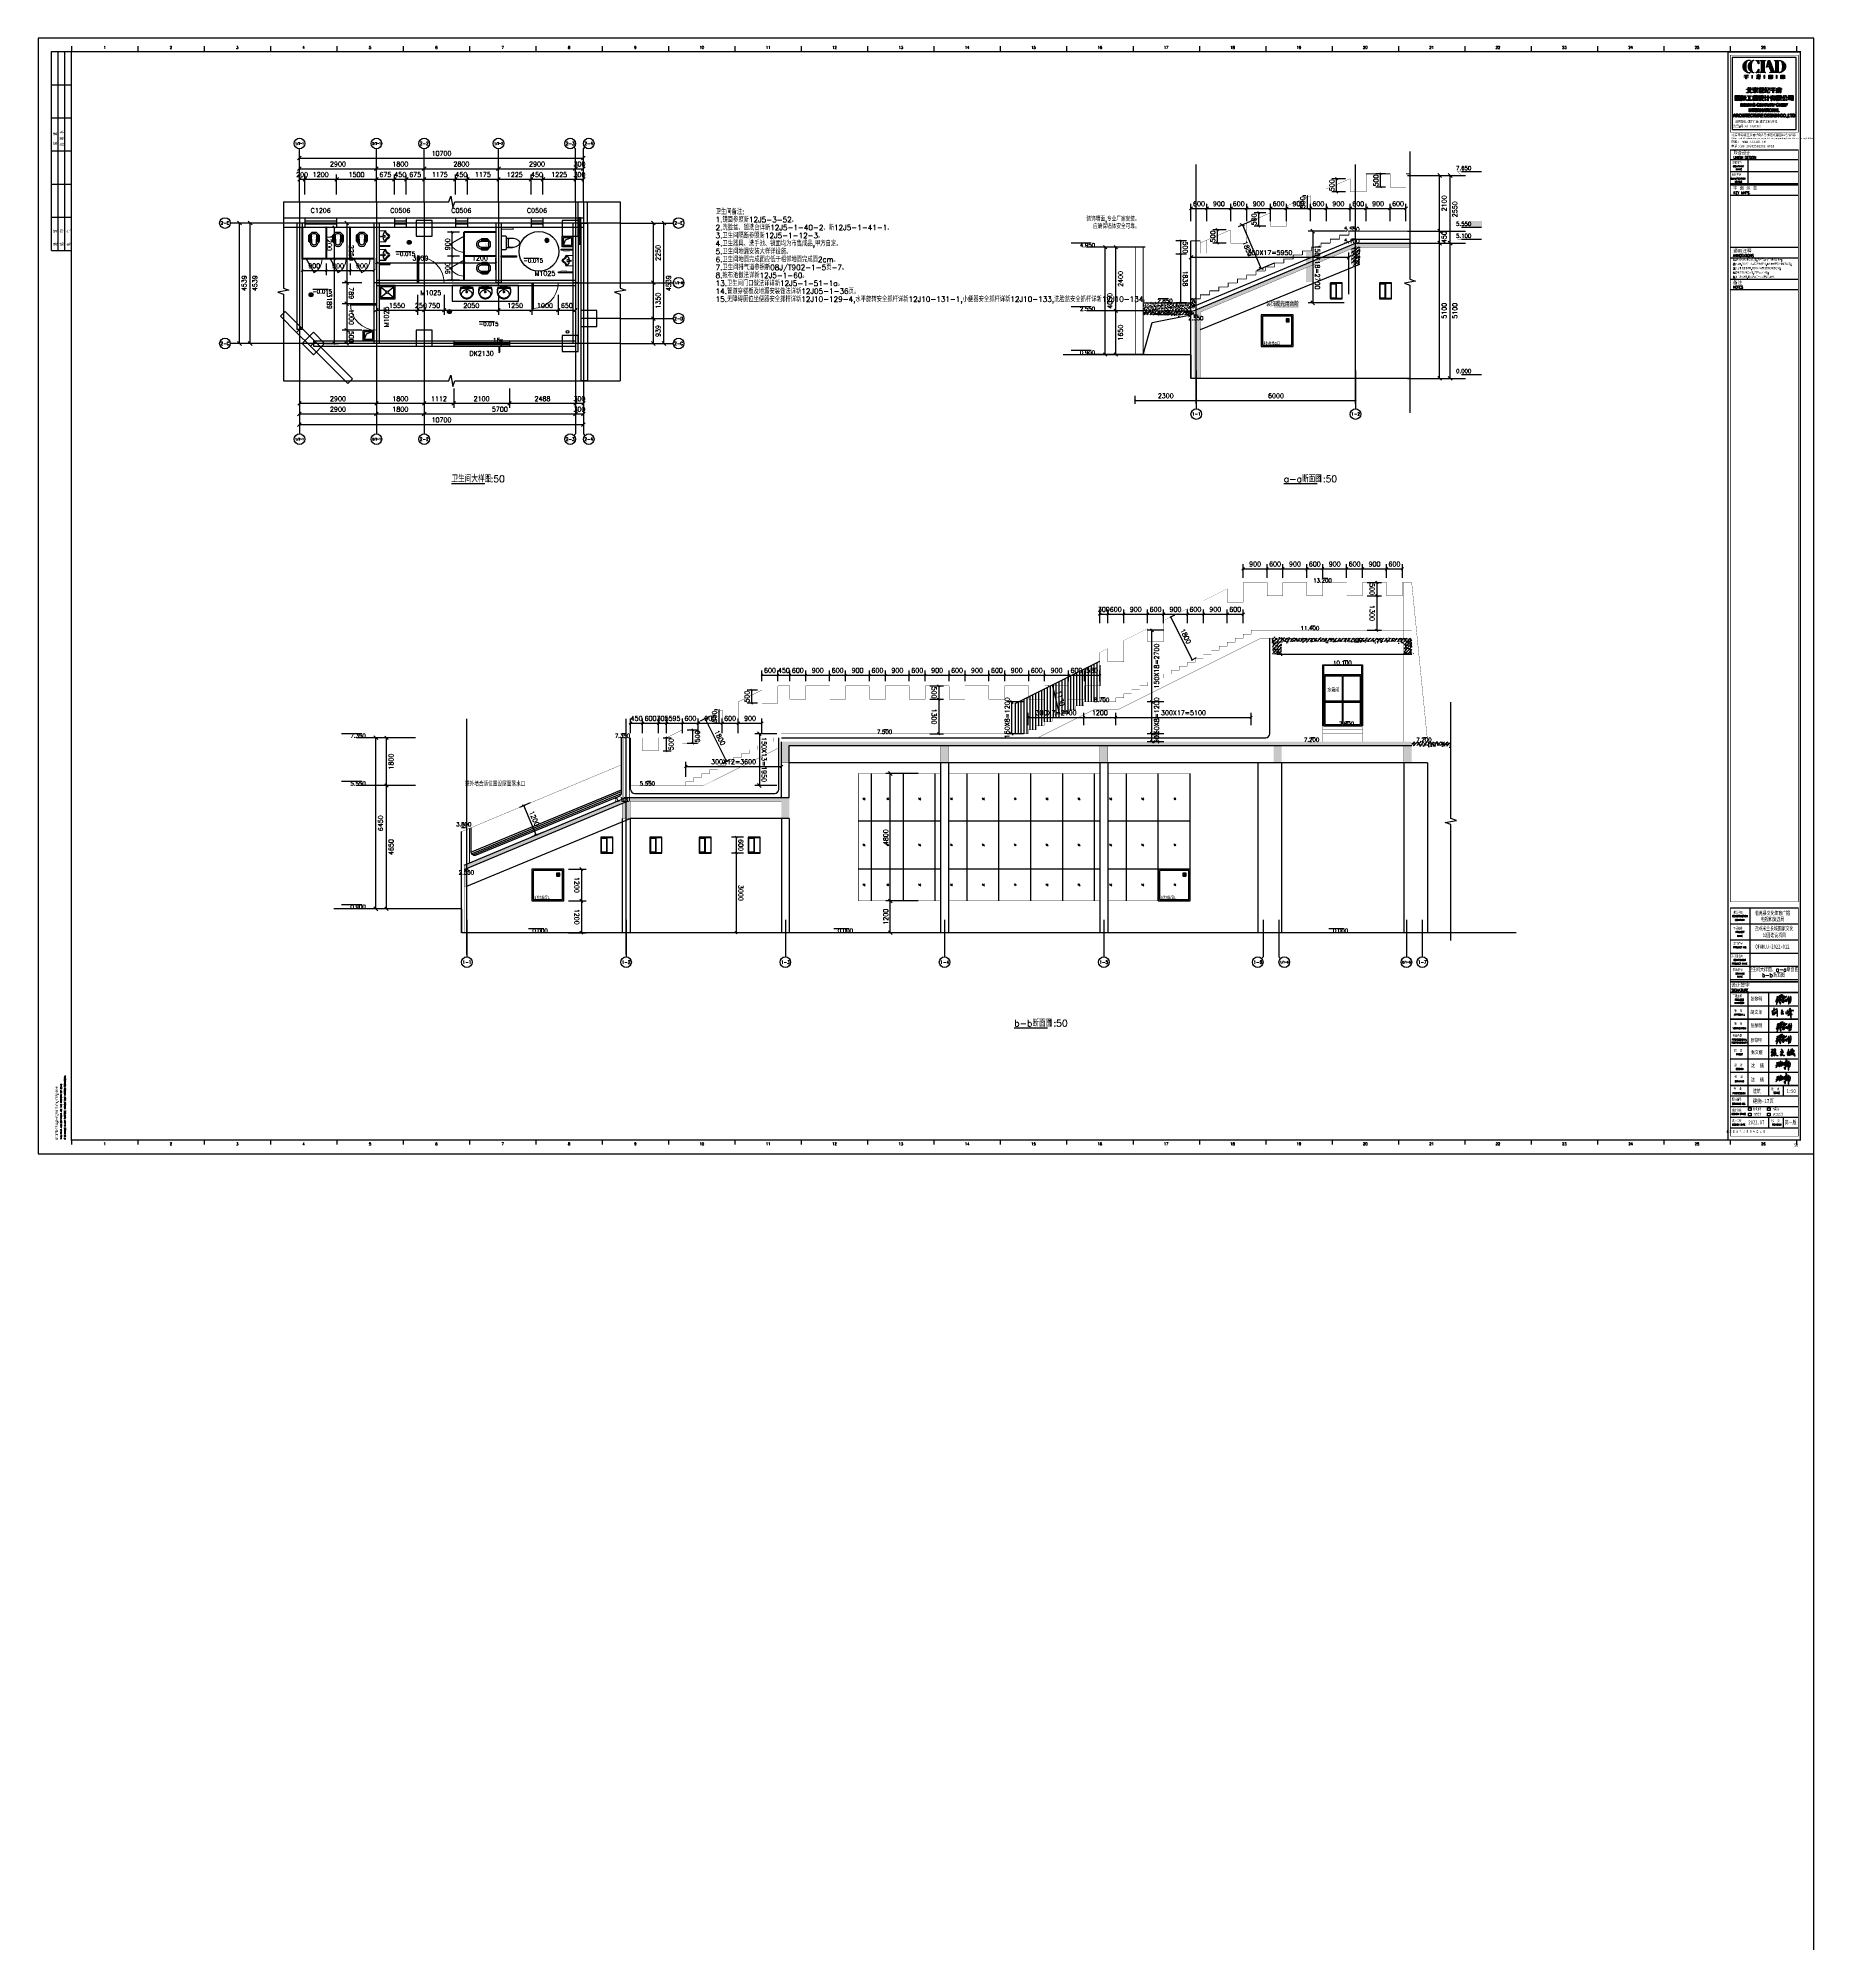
# Model space of a CAD drawing. Header units: inches. Extents: x 0 to 508000, y 0 to 738838.
# Drawn here: x 441100 to 508000, y 240388 to 312438 of the extents above; entities that cross this region are included whole.
import ezdxf
from ezdxf.enums import TextEntityAlignment as Align
from ezdxf.lldxf.tags import DXFTag

# ---------------------------------------------------------------- set-up
doc = ezdxf.new("R2010")
doc.units = ezdxf.units.IN
doc.header["$LTSCALE"] = 1000
doc.header["$MEASUREMENT"] = 0
doc.layers.get('0').update_dxf_attribs({"true_color": 0xffffff})
for name, color, linetype, true_color in [('AXIS', 3, 'Continuous', 0x00ff00), ('COLUMN', 7, 'Continuous', 0xc0c0c0), ('DIM_ELEV', 3, 'Continuous', 0x00ff00), ('DIM_LEAD', 3, 'Continuous', 0x00ff00), ('DIM_SYMB', 3, 'Continuous', 0x00ff00), ('DOTE', 1, 'DOTE', 0xff0000), ('E_WINDOW', 4, 'Continuous', 0x00ffff), ('LATRINE', 6, 'Continuous', 0xff00ff), ('LVTRY', 6, 'Continuous', 0xff00ff), ('PUB_DIM', 3, 'Continuous', 0x00ff00), ('PUB_TEXT', 7, 'Continuous', 0xffffff), ('PUB_TITLE', 4, 'Continuous', 0x00ffff), ('TK', 7, 'Continuous', 0xffffff), ('TK-TEXT', 4, 'Continuous', 0x00ffff), ('WALL', 7, 'Continuous', 0xc0c0c0), ('WINDOW', 4, 'Continuous', 0x00ffff), ('WINDOW_TEXT', 7, 'Continuous', 0xffffff), ('ZG-图号', 2, 'Continuous', 0xffff00), ('ZG-图名', 1, 'Continuous', 0xff0000), ('ZG-图框层', 4, 'Continuous', 0x00ffff), ('ZG-比例', 140, 'Continuous', 0x00bfff), ('看线', 7, 'Continuous', 0x7fbfff), ('签名', 3, 'Continuous', 0x00ff00)]:
    doc.layers.add(name, color=color, linetype=linetype, true_color=true_color)
doc.styles.add('-宋体', font='simsun.ttc', dxfattribs={"height": 0.2, "bigfont": 'gbcbig.shx'})
doc.styles.add('CCIAD-图框(会签栏)', font='txt.shx', dxfattribs={"height": 0.2, "bigfont": 'gbcbig.shx'})
doc.styles.add('CCIAD-图框(可变字)', font='simhei.ttf', dxfattribs={"height": 0.2, "bigfont": 'gbcbig.shx'})
doc.styles.add('CCIAD-图框(地址栏)', font='SimHei', dxfattribs={"height": 0.2, "bigfont": 'gbcbig.shx'})
doc.styles.add('CCIAD-图框(标题项)', font='simhei.ttf', dxfattribs={"height": 0.2, "bigfont": 'gbcbig.shx'})
doc.styles.add('CCIAD-图框(版权说明)', font='SIMPLEX.shx', dxfattribs={"height": 0.2, "bigfont": 'gbcbig.shx'})
doc.styles.add('ISOCP', font='txt.shx', dxfattribs={"height": 0.2, "bigfont": 'gbcbig.shx'})
doc.styles.add('TXTSTY_ANONYMOUS', font='txt.shx', dxfattribs={"height": 0.2, "bigfont": 'gbcbig.shx'})
doc.styles.add('公司名等', font='simhei.ttf', dxfattribs={"height": 0.2, "bigfont": 'gbcbig.shx'})
doc.styles.add('基本字体', font='simplex.shx', dxfattribs={"height": 0.2, "bigfont": 'gbcbig.shx'})
doc.styles.add('宋体-TK', font='simsun.ttc', dxfattribs={"height": 0.2, "bigfont": 'gbcbig.shx'})
tags = doc.linetypes.add('DASH', pattern=[0.35, 0.25, -0.1]).pattern_tags.tags
tags[6:7] = [DXFTag(74, 4), DXFTag(75, 0), DXFTag(340, '0'), DXFTag(46, 0.0), DXFTag(50, 0.0), DXFTag(44, 0.0), DXFTag(45, 0.0)]
tags[4:5] = [DXFTag(74, 4), DXFTag(75, 0), DXFTag(340, '0'), DXFTag(46, 0.0), DXFTag(50, 0.0), DXFTag(44, 0.0), DXFTag(45, 0.0)]
tags = doc.linetypes.add('DOTE', pattern=[2.42, 2, -0.2, 0.02, -0.2]).pattern_tags.tags
tags[10:11] = [DXFTag(74, 4), DXFTag(75, 0), DXFTag(340, '0'), DXFTag(46, 0.0), DXFTag(50, 0.0), DXFTag(44, 0.0), DXFTag(45, 0.0)]
tags[8:9] = [DXFTag(74, 4), DXFTag(75, 0), DXFTag(340, '0'), DXFTag(46, 0.0), DXFTag(50, 0.0), DXFTag(44, 0.0), DXFTag(45, 0.0)]
tags[6:7] = [DXFTag(74, 4), DXFTag(75, 0), DXFTag(340, '0'), DXFTag(46, 0.0), DXFTag(50, 0.0), DXFTag(44, 0.0), DXFTag(45, 0.0)]
tags[4:5] = [DXFTag(74, 4), DXFTag(75, 0), DXFTag(340, '0'), DXFTag(46, 0.0), DXFTag(50, 0.0), DXFTag(44, 0.0), DXFTag(45, 0.0)]
pattern_1 = [(45, (-814975031.38, -579186185.67), (-61.871843354, 61.871843354), []), (50, (-814975031.38, -579186185.67), (251.04106391, -21.963247244), [26.25, -288.75]), (355, (-814975031.38, -579186185.67), (-48.562966765, 263.267246795), [21, -231]), (100.4514, (-814975010.46, -579186187.5), (202.4782836, 241.30383972), [22.3090665, -245.3997392]), (46.1842, (-814975031.38, -579186115.67), (373.53436702, -57.931655015), [39.375, -433.125]), (96.6356, (-814975000.25, -579186120.5), (327.13194694, 340.94125482), [33.4636008, -368.09955]), (351.1842, (-814975031.4, -579186115.67), (327.1316808, 340.94151032), [31.5, -346.5]), (21, (-814974996.38, -579186133.17), (208.91746824, -140.916611733), [26.25, -288.75]), (326, (-814974996.38, -579186133.17), (85.16036617, 253.802515766), [21, -231]), (71.4514, (-814974978.97, -579186144.91), (294.077920004, 112.88567385), [22.3090665, -245.3997392]), (37.5, (-814975031.38, -579186185.67), (4.255949361, 116.512848841), [0, -228.2, 0, -234.5, 0, -231.875]), (7.5, (-814975031.38, -579186185.67), (92.074338105, 138.044099159), [0, -133.7, 0, -222.95, 0, -88.375]), (327.5, (-814975109.43, -579186185.67), (186.83785266, -7.894205107), [0, -87.5, 0, -273, 0, -362.25]), (317.5, (-814975144.43, -579186185.67), (204.11515927, 35.036743816), [0, -113.75, 0, -181.3, 0, -257.25])]
pattern_2 = [(37.5, (-814928109.26, -579186317.934), (-2.800054768, 85.6473165326), [0, -67.564, 0, -75.565, 0, -72.23125]), (7.5, (-814928109.26, -579186317.93), (78.666574549, 125.4443926), [0, -36.449, 0, -60.8965, 0, -23.33625]), (327.5, (-814928163.93, -579186317.934), (138.423664792, 0.251507319), [0, -22.225, 0, -80.01, 0, -104.4575]), (317.5, (-814928163.93, -579186317.93), (133.622379183, 39.01263157), [0, -11.1125, 0, -52.451, 0, -60.0075])]
pattern_3 = [(45, (-815002516.52, -579207209.37), (-61.871843354, 61.871843354), []), (50, (-815002516.52, -579207209.37), (251.04106391, -21.963247244), [26.25, -288.75]), (355, (-815002516.52, -579207209.37), (-48.562966765, 263.267246795), [21, -231]), (100.4514, (-815002495.6, -579207211.2), (202.4782836, 241.30383972), [22.3090665, -245.3997392]), (46.1842, (-815002516.52, -579207139.37), (373.53436702, -57.931655015), [39.375, -433.125]), (96.6356, (-815002485.4, -579207144.2), (327.13194694, 340.94125482), [33.4636008, -368.09955]), (351.1842, (-815002516.52, -579207139.37), (327.1316808, 340.94151032), [31.5, -346.5]), (21, (-815002481.52, -579207156.87), (208.91746824, -140.916611733), [26.25, -288.75]), (326, (-815002481.52, -579207156.87), (85.16036617, 253.802515766), [21, -231]), (71.4514, (-815002464.11, -579207168.61), (294.077920004, 112.88567385), [22.3090665, -245.3997392]), (37.5, (-815002516.52, -579207209.37), (4.255949361, 116.512848841), [0, -228.2, 0, -234.5, 0, -231.875]), (7.5, (-815002516.52, -579207209.37), (92.074338105, 138.044099159), [0, -133.7, 0, -222.95, 0, -88.375]), (327.5, (-815002594.57, -579207209.37), (186.83785266, -7.894205107), [0, -87.5, 0, -273, 0, -362.25]), (317.5, (-815002629.57, -579207209.37), (204.11515927, 35.036743816), [0, -113.75, 0, -181.3, 0, -257.25])]

# ---------------------------------------------------------------- blocks, each defined once
blk = doc.blocks.new('DAnoyomous14408')
at = {"layer": 'WALL', "lineweight": -3}
for p, q in [((450335, 305672), (450943, 305672)), ((450335, 305672), (450335, 305322)), ((450943, 305672), (450943, 305322)), ((450335, 305322), (450943, 305322))]:
    blk.add_line(p, q, dxfattribs=at)
blk = doc.blocks.new('DAnoyomous14413')
at = {"layer": 'WALL', "lineweight": -3}
for p, q in [((461443, 305472), (461443, 306272)), ((461443, 306272), (461793, 306272)), ((461793, 305472), (461793, 306272)), ((461443, 305472), (461793, 305472))]:
    blk.add_line(p, q, dxfattribs=at)
blk = doc.blocks.new('DAnoyomous14418')
at = {"layer": 'WALL', "lineweight": -3}
for p, q in [((450406, 302137), (450229, 301960)), ((450229, 301960), (450837, 301352)), ((450406, 302137), (451013, 301529)), ((451013, 301529), (450837, 301352))]:
    blk.add_line(p, q, dxfattribs=at)
blk = doc.blocks.new('DAnoyomous14423')
at = {"layer": 'WALL', "lineweight": -3}
for p, q in [((461543, 305472), (461543, 301873)), ((461793, 305472), (461543, 305472)), ((461793, 305472), (461793, 301873)), ((461793, 301873), (461543, 301873))]:
    blk.add_line(p, q, dxfattribs=at)
blk = doc.blocks.new('DAnoyomous14428')
at = {"layer": 'WALL', "lineweight": -3}
for p, q in [((461243, 305472), (461243, 303222)), ((461443, 305472), (461243, 305472)), ((461443, 305472), (461443, 303222)), ((461443, 303222), (461243, 303222))]:
    blk.add_line(p, q, dxfattribs=at)
blk = doc.blocks.new('DAnoyomous14433')
at = {"layer": 'WALL', "lineweight": -3}
for p, q in [((458343, 305472), (458343, 303222)), ((458543, 305472), (458343, 305472)), ((458543, 305472), (458543, 303222)), ((458543, 303222), (458343, 303222))]:
    blk.add_line(p, q, dxfattribs=at)
blk = doc.blocks.new('DAnoyomous14439')
at = {"layer": 'WALL', "lineweight": -3}
for p, q in [((451468, 301033), (453843, 301033)), ((451468, 301033), (451468, 300833)), ((451468, 300833), (453843, 300833)), ((453843, 301033), (453843, 300833))]:
    blk.add_line(p, q, dxfattribs=at)
blk = doc.blocks.new('DAnoyomous14444')
at = {"layer": 'WALL', "lineweight": -3}
for p, q in [((455643, 305672), (458443, 305672)), ((455643, 305672), (455643, 305322)), ((458443, 305672), (458443, 305322)), ((455643, 305322), (458443, 305322))]:
    blk.add_line(p, q, dxfattribs=at)
blk = doc.blocks.new('DAnoyomous14452')
at = {"layer": 'WINDOW', "lineweight": -3}
for p, q in [((456818, 305672), (457268, 305672)), ((456818, 305672), (456818, 305322)), ((456818, 305556), (457268, 305556)), ((457268, 305672), (457268, 305322)), ((456818, 305439), (457268, 305439)), ((456818, 305322), (457268, 305322))]:
    blk.add_line(p, q, dxfattribs=at)
at = {"layer": 'WINDOW_TEXT', "style": 'TXTSTY_ANONYMOUS'}
blk.add_text('C0506', height=175, dxfattribs=at).set_placement((457043, 305947), align=Align.MIDDLE_CENTER)
blk = doc.blocks.new('DAnoyomous14457')
at = {"layer": 'WALL', "lineweight": -3}
for p, q in [((461343, 305672), (461643, 305672)), ((461343, 305672), (461343, 305322)), ((461643, 305672), (461643, 305322)), ((461343, 305322), (461643, 305322))]:
    blk.add_line(p, q, dxfattribs=at)
blk = doc.blocks.new('DAnoyomous14465')
at = {"layer": 'WINDOW', "lineweight": -3}
for p, q in [((456755, 301033), (458855, 301033)), ((456755, 301033), (456755, 300833)), ((456755, 300967), (458855, 300967)), ((456755, 300900), (458855, 300900)), ((456755, 300833), (458855, 300833)), ((458855, 301033), (458855, 300833))]:
    blk.add_line(p, q, dxfattribs=at)
at = {"layer": 'WINDOW_TEXT', "style": 'TXTSTY_ANONYMOUS'}
blk.add_text('DK2130', height=175, dxfattribs=at).set_placement((457805, 300558), align=Align.MIDDLE_CENTER)
blk = doc.blocks.new('$DorLib2D$00000001')
at = {"lineweight": -3}
for p, q in [((0.45, 0.975), (0.5, 0.975)), ((0.45, 0), (0.45, 0.975)), ((0.5, 0), (0.5, 0.975)), ((0.5, 0), (0.45, 0))]:
    blk.add_line(p, q, dxfattribs=at)
at = {"lineweight": 13}
blk.add_arc((0.475, 0), 0.975, 91.46928, 180, dxfattribs=at)
blk = doc.blocks.new('DAnoyomous14469')
at = {"layer": 'WINDOW', "xscale": -1000, "yscale": 1000}
blk.add_blockref('$DorLib2D$00000001', (455893, 303222), dxfattribs=at)
at = {"layer": 'WINDOW_TEXT', "style": 'TXTSTY_ANONYMOUS'}
blk.add_text('M1025', height=175, dxfattribs=at).set_placement((455893, 302847), align=Align.MIDDLE_CENTER)
blk = doc.blocks.new('DAnoyomous14474')
at = {"layer": 'WALL', "lineweight": -3}
for p, q in [((453743, 305472), (453743, 303222)), ((453943, 305472), (453743, 305472)), ((453943, 305472), (453943, 303222)), ((453943, 303222), (453743, 303222))]:
    blk.add_line(p, q, dxfattribs=at)
blk = doc.blocks.new('DAnoyomous14495')
at = {"layer": 'AXIS', "lineweight": -3}
for p, q in [((450943, 306272), (450943, 308272)), ((453843, 306272), (453843, 308272)), ((455643, 306272), (455643, 308272)), ((458443, 306272), (458443, 308272)), ((461343, 308272), (461284, 308331)), ((461343, 306272), (461343, 308272)), ((461643, 308272), (461701, 308331)), ((461643, 306272), (461643, 308272))]:
    blk.add_line(p, q, dxfattribs=at)
for centre in [(450943, 308472), (453843, 308472), (455643, 308472), (458443, 308472), (461143, 308472), (461843, 308472)]:
    blk.add_circle(centre, 200, dxfattribs=at)
at = {"layer": 'AXIS', "color": 7, "true_color": 0xffffff, "style": 'TXTSTY_ANONYMOUS'}
for s, height, p in [('1/2-1', 70, (450943, 308472)), ('2/2-1', 70, (453843, 308472)), ('2-2', 116.7, (455643, 308472)), ('1/2-2', 70, (458443, 308472)), ('2-3', 116.7, (461143, 308472)), ('2-4', 116.7, (461843, 308472))]:
    blk.add_text(s, height=height, dxfattribs=at).set_placement(p, align=Align.MIDDLE_CENTER)
blk = doc.blocks.new('DAnoyomous14502')
at = {"layer": 'AXIS', "lineweight": -3}
for p, q in [((450872, 307852), (451013, 307993)), ((450943, 306651), (450943, 308097)), ((450943, 307922), (461643, 307922)), ((461572, 307852), (461713, 307993)), ((461643, 306651), (461643, 308097))]:
    blk.add_line(p, q, dxfattribs=at)
at = {"layer": 'AXIS', "color": 7, "true_color": 0xffffff, "style": 'TXTSTY_ANONYMOUS'}
blk.add_text('10700', height=175, dxfattribs=at).set_placement((456293, 308097), align=Align.MIDDLE_CENTER)
blk = doc.blocks.new('DAnoyomous14525')
at = {"layer": 'AXIS', "lineweight": -3}
for p, q in [((450943, 306501), (450943, 307697)), ((453843, 306501), (453843, 307697)), ((455643, 306501), (455643, 307697)), ((458443, 306501), (458443, 307697)), ((461343, 306501), (461343, 307697)), ((461643, 306501), (461643, 307697)), ((450872, 307452), (451013, 307593)), ((450943, 307522), (453843, 307522)), ((453772, 307452), (453913, 307593)), ((453843, 307522), (455643, 307522)), ((455572, 307452), (455713, 307593)), ((455643, 307522), (458443, 307522)), ((458372, 307452), (458513, 307593)), ((458443, 307522), (461343, 307522)), ((461272, 307452), (461413, 307593)), ((461343, 307522), (461643, 307522)), ((461572, 307452), (461713, 307593))]:
    blk.add_line(p, q, dxfattribs=at)
at = {"layer": 'AXIS', "color": 7, "true_color": 0xffffff, "style": 'TXTSTY_ANONYMOUS'}
for s, p in [('2900', (452393, 307697)), ('1800', (454743, 307697)), ('2800', (457043, 307697)), ('2900', (459893, 307697)), ('300', (461493, 307697))]:
    blk.add_text(s, height=175, dxfattribs=at).set_placement(p, align=Align.MIDDLE_CENTER)
blk = doc.blocks.new('DAnoyomous14530')
at = {"layer": 'WALL', "lineweight": -3}
for p, q in [((453843, 305672), (455643, 305672)), ((453843, 305672), (453843, 305322)), ((455643, 305672), (455643, 305322)), ((453843, 305322), (455643, 305322))]:
    blk.add_line(p, q, dxfattribs=at)
blk = doc.blocks.new('DAnoyomous14538')
at = {"layer": 'WINDOW', "lineweight": -3}
for p, q in [((454518, 305672), (454968, 305672)), ((454518, 305672), (454518, 305322)), ((454518, 305556), (454968, 305556)), ((454968, 305672), (454968, 305322)), ((454518, 305439), (454968, 305439)), ((454518, 305322), (454968, 305322))]:
    blk.add_line(p, q, dxfattribs=at)
at = {"layer": 'WINDOW_TEXT', "style": 'TXTSTY_ANONYMOUS'}
blk.add_text('C0506', height=175, dxfattribs=at).set_placement((454743, 305947), align=Align.MIDDLE_CENTER)
blk = doc.blocks.new('$lvtry$00000205')
at = {"color": 0, "lineweight": -3}
for p, q in [((-109, -134), (-210, -128)), ((-107, -166), (-210, -166)), ((-106, -197), (-210, -197)), ((-104, -227), (-210, -227)), ((-103, -258), (-210, -258)), ((-101, -289), (-210, -289)), ((-100, -320), (-210, -320)), ((-191, -354), (-99, -345)), ((-106, -103), (-182, -88)), ((-109, -124), (-97, -382)), ((48, -60), (-48, -60)), ((-4, -470), (4, -470)), ((97, -382), (109, -124)), ((191, -354), (99, -345)), ((100, -320), (210, -320)), ((101, -289), (210, -289)), ((103, -258), (210, -258)), ((104, -227), (210, -227)), ((106, -103), (182, -88)), ((106, -197), (210, -197)), ((107, -166), (210, -166)), ((109, -134), (210, -128))]:
    blk.add_line(p, q, dxfattribs=at)
blk.add_lwpolyline([(184, -360, -0.046574), (191, -354, 0.248797), (210, -318), (210, -128, 0.218491), (198, -101), (90, -9, 0.179479), (67, 0), (-67, 0, 0.179479), (-90, -9), (-198, -101, 0.218491), (-210, -128), (-210, -318, 0.248797), (-191, -354, -0.046574), (-184, -360, -0.139709), (-135, -448, 0.12003), (-120, -477, 0.218108), (-4, -530), (4, -530, 0.218108), (120, -477, 0.12003), (135, -448, -0.139709)], format="xyb", close=True, dxfattribs=at)
at = {"color": 0, "lineweight": -3, "const_width": 3}
blk.add_lwpolyline([(49, -153, 1), (-49, -153, 1)], format="xyb", close=True, dxfattribs=at)
at = {"color": 0, "lineweight": -3}
for centre, radius, start, end in [((-48, -121), 61, 90, 182.693), ((-4, -377), 92.8, 182.693, 270), ((4, -377), 92.8, 270, 357.307), ((48, -121), 61, 357.307, 90)]:
    blk.add_arc(centre, radius, start, end, dxfattribs=at)
blk = doc.blocks.new('DAnoyomous14545')
at = {"layer": 'LATRINE', "lineweight": -3}
for p, q in [((458343, 304236), (457143, 304236)), ((457143, 304211), (457143, 304236)), ((458343, 304211), (457143, 304211)), ((458343, 304211), (458343, 304236))]:
    blk.add_line(p, q, dxfattribs=at)
blk = doc.blocks.new('DAnoyomous14550')
at = {"layer": 'LATRINE', "lineweight": -3}
for p, q in [((457130, 303324), (457130, 304224)), ((457130, 304224), (457155, 304224)), ((457155, 303324), (457155, 304224)), ((457130, 303324), (457155, 303324))]:
    blk.add_line(p, q, dxfattribs=at)
blk = doc.blocks.new('$TCHSYS$APDOOR2D')
at = {"lineweight": -3}
blk.add_line((0.5, 0), (0, 0.87), dxfattribs=at)
at = {"lineweight": 13}
blk.add_arc((0.5, 0), 1, 120, 180, dxfattribs=at)
blk = doc.blocks.new('DAnoyomous14553')
at = {"layer": 'LATRINE', "xscale": 600, "yscale": 600, "rotation": 90}
blk.add_blockref('$TCHSYS$APDOOR2D', (457143, 303774), dxfattribs=at)
blk = doc.blocks.new('DAnoyomous14558')
at = {"layer": 'LATRINE', "lineweight": -3}
for p, q in [((458343, 305136), (457143, 305136)), ((457143, 305111), (457143, 305136)), ((458343, 305111), (457143, 305111)), ((458343, 305111), (458343, 305136))]:
    blk.add_line(p, q, dxfattribs=at)
blk = doc.blocks.new('DAnoyomous14563')
at = {"layer": 'LATRINE', "lineweight": -3}
for p, q in [((457130, 304224), (457130, 305124)), ((457130, 305124), (457155, 305124)), ((457155, 304224), (457155, 305124)), ((457130, 304224), (457155, 304224))]:
    blk.add_line(p, q, dxfattribs=at)
blk = doc.blocks.new('DAnoyomous14566')
at = {"layer": 'LATRINE', "xscale": 600, "yscale": 600, "rotation": 90}
blk.add_blockref('$TCHSYS$APDOOR2D', (457143, 304674), dxfattribs=at)
blk = doc.blocks.new('DAnoyomous14574')
at = {"layer": 'LATRINE', "lineweight": -3}
for p, q in [((452834, 305322), (452834, 304122)), ((452859, 305322), (452834, 305322)), ((452859, 305322), (452859, 304122)), ((452859, 304122), (452834, 304122))]:
    blk.add_line(p, q, dxfattribs=at)
blk = doc.blocks.new('DAnoyomous14579')
at = {"layer": 'LATRINE', "lineweight": -3}
for p, q in [((453747, 304135), (452847, 304135)), ((452847, 304110), (452847, 304135)), ((453747, 304110), (452847, 304110)), ((453747, 304110), (453747, 304135))]:
    blk.add_line(p, q, dxfattribs=at)
blk = doc.blocks.new('DAnoyomous14582')
at = {"layer": 'LATRINE', "xscale": 600, "yscale": 600, "rotation": 180}
blk.add_blockref('$TCHSYS$APDOOR2D', (453297, 304122), dxfattribs=at)
blk = doc.blocks.new('DAnoyomous14587')
at = {"layer": 'LATRINE', "lineweight": -3}
for p, q in [((451934, 305322), (451934, 304122)), ((451959, 305322), (451934, 305322)), ((451959, 305322), (451959, 304122)), ((451959, 304122), (451934, 304122))]:
    blk.add_line(p, q, dxfattribs=at)
blk = doc.blocks.new('DAnoyomous14592')
at = {"layer": 'LATRINE', "lineweight": -3}
for p, q in [((452847, 304135), (451947, 304135)), ((451947, 304110), (451947, 304135)), ((452847, 304110), (451947, 304110)), ((452847, 304110), (452847, 304135))]:
    blk.add_line(p, q, dxfattribs=at)
blk = doc.blocks.new('DAnoyomous14595')
at = {"layer": 'LATRINE', "xscale": 600, "yscale": 600, "rotation": 180}
blk.add_blockref('$TCHSYS$APDOOR2D', (452397, 304122), dxfattribs=at)
blk = doc.blocks.new('DAnoyomous14600')
at = {"layer": 'LATRINE', "lineweight": -3}
for p, q in [((451035, 305322), (451035, 304122)), ((451060, 305322), (451035, 305322)), ((451060, 305322), (451060, 304122)), ((451060, 304122), (451035, 304122))]:
    blk.add_line(p, q, dxfattribs=at)
blk = doc.blocks.new('DAnoyomous14605')
at = {"layer": 'LATRINE', "lineweight": -3}
for p, q in [((451947, 304135), (451047, 304135)), ((451047, 304110), (451047, 304135)), ((451947, 304110), (451047, 304110)), ((451947, 304110), (451947, 304135))]:
    blk.add_line(p, q, dxfattribs=at)
blk = doc.blocks.new('DAnoyomous14608')
at = {"layer": 'LATRINE', "xscale": 600, "yscale": 600, "rotation": 180}
blk.add_blockref('$TCHSYS$APDOOR2D', (451497, 304122), dxfattribs=at)
blk = doc.blocks.new('DAnoyomous14612')
at = {"layer": 'WINDOW', "xscale": 1000, "yscale": 1000, "rotation": 89.99999999999999}
blk.add_blockref('$DorLib2D$00000001', (453843, 301933), dxfattribs=at)
at = {"layer": 'WINDOW_TEXT', "style": 'TXTSTY_ANONYMOUS'}
blk.add_text('M1025', height=175, rotation=90, dxfattribs=at).set_placement((454218, 301933), align=Align.MIDDLE_CENTER)
blk = doc.blocks.new('$lvtry$00000227')
at = {"color": 0, "lineweight": -3}
blk.add_lwpolyline([(53, -374, -0.307493), (205, -257), (195, 0), (-195, 0), (-205, -256, -0.265776), (-54, -366, 0.591279)], format="xyb", close=True, dxfattribs=at)
for centre, radius in [((-1, -182), 40.3), ((-6, -75), 15.8)]:
    blk.add_circle(centre, radius, dxfattribs=at)
for centre, radius, start, end in [((-161, -223), 22.7, 134.58574, 206.45735), ((-200, -412), 179, 22.29844, 83.80425), ((-5, -382), 245, 45.41426, 134.58574), ((1, -326), 39.6, 206.43535, 337.70342), ((199, -407), 174, 100.56764, 157.70342), ((153, -222), 20.3, 314.58574, 45.41426)]:
    blk.add_arc(centre, radius, start, end, dxfattribs=at)
blk = doc.blocks.new('DAnoyomous14619')
at = {"layer": 'LATRINE', "lineweight": -3}
for p, q in [((453943, 303930), (454343, 303930)), ((453943, 303930), (453943, 303905)), ((453943, 303905), (454343, 303905)), ((454343, 303930), (454343, 303905))]:
    blk.add_line(p, q, dxfattribs=at)
blk = doc.blocks.new('DAnoyomous14624')
at = {"layer": 'LATRINE', "lineweight": -3}
for p, q in [((453943, 304629), (454343, 304629)), ((453943, 304629), (453943, 304604)), ((453943, 304604), (454343, 304604)), ((454343, 304629), (454343, 304604))]:
    blk.add_line(p, q, dxfattribs=at)
blk = doc.blocks.new('DAnoyomous14628')
at = {"layer": 'WINDOW', "xscale": 1000, "yscale": 1000, "rotation": 180}
blk.add_blockref('$DorLib2D$00000001', (460193, 303222), dxfattribs=at)
at = {"layer": 'WINDOW_TEXT', "style": 'TXTSTY_ANONYMOUS'}
blk.add_text('M1025', height=175, dxfattribs=at).set_placement((460193, 303573), align=Align.MIDDLE_CENTER)
blk = doc.blocks.new('DAnoyomous14633')
at = {"layer": 'WALL', "lineweight": -3}
for p, q in [((458443, 305672), (461343, 305672)), ((458443, 305672), (458443, 305322)), ((461343, 305672), (461343, 305322)), ((458443, 305322), (461343, 305322))]:
    blk.add_line(p, q, dxfattribs=at)
blk = doc.blocks.new('DAnoyomous14641')
at = {"layer": 'WINDOW', "lineweight": -3}
for p, q in [((459668, 305672), (460118, 305672)), ((459668, 305672), (459668, 305322)), ((459668, 305556), (460118, 305556)), ((460118, 305672), (460118, 305322)), ((459668, 305439), (460118, 305439)), ((459668, 305322), (460118, 305322))]:
    blk.add_line(p, q, dxfattribs=at)
at = {"layer": 'WINDOW_TEXT', "style": 'TXTSTY_ANONYMOUS'}
blk.add_text('C0506', height=175, rotation=360.00001, dxfattribs=at).set_placement((459893, 305947), align=Align.MIDDLE_CENTER)
blk = doc.blocks.new('DAnoyomous14646')
at = {"layer": 'WALL', "lineweight": -3}
for p, q in [((453843, 303322), (458435, 303322)), ((453843, 303322), (453843, 303122)), ((453843, 303122), (458435, 303122)), ((458435, 303322), (458435, 303122))]:
    blk.add_line(p, q, dxfattribs=at)
blk = doc.blocks.new('$lvtry$00000192')
at = {"lineweight": -3}
for p, q in [((-108, -66), (-109, 3)), ((111, -66), (110, 4)), ((-256, -140), (-264, -185)), ((-264, -185), (-264, -190)), ((-256, -140), (-246, -114)), ((-236, -86), (-246, -114)), ((-234, -86), (-26, -86)), ((-143, -32), (-74, -31)), ((-42, -220), (44, -219)), ((-29, -62), (-28, -68)), ((-28, -68), (-17, -160)), ((-23, -21), (-17, -160)), ((-22, -40), (1, -40)), ((-17, -151), (-1, -151)), ((-17, -160), (-1, -160)), ((16, -151), (-1, -151)), ((15, -161), (-1, -160)), ((1, -263), (0, -177)), ((23, -40), (1, -40)), ((25, -22), (15, -161)), ((30, -62), (15, -161)), ((26, -86), (244, -86)), ((76, -31), (145, -31)), ((244, -86), (272, -164)), ((244, -86), (264, -140))]:
    blk.add_line(p, q, dxfattribs=at)
blk.add_lwpolyline([(-29, -62), (-249, -62), (-276, -148, 0.044851), (-281, -206, 0.06689), (-276, -244, 0.023023), (-257, -305, 0.044853), (-243, -334, 0.043799), (-214, -374, 0.044001), (-179, -408, 0.042834), (-139, -435, 0.043018), (-94, -456, 0.042273), (-46, -468, 0.042347), (3, -472, 0.04234), (52, -468, 0.042268), (100, -456, 0.043003), (145, -436, 0.042821), (186, -409, 0.043985), (221, -375, 0.043782), (250, -335, 0.044843), (274, -286, 0.059205), (284, -246, 0.030672), (287, -189, 0.04375), (284, -150), (284, -150), (284, -148), (256, -62), (30, -62), (30, -59), (25, -22), (1, -21), (-23, -21), (-29, -58)], format="xyb", close=True, dxfattribs=at)
for centre, radius in [((-108, -32), 23.8), ((-108, -32), 14.2), ((1, -220), 28.5), ((1, -220), 19), ((110, -31), 23.8), ((110, -31), 14.2)]:
    blk.add_circle(centre, radius, dxfattribs=at)
for centre, radius, start, end in [((-208, -295), 22, 149.54655, 185.88834), ((-197, -294), 33.4, 185.88834, 200.4186), ((-121, -266), 114, 200.4186, 208.98613), ((7, -422), 271, 137.46076, 149.54655), ((-48, -226), 198, 208.98613, 220.72281), ((9, -177), 272, 220.72281, 230.79199), ((186, -586), 514, 131.49065, 137.46076), ((2, -185), 262, 230.79199, 240.61156), ((-23, -350), 199, 122.02849, 131.49065), ((-5, -378), 232, 111.75704, 122.02849), ((2, -186), 261, 240.61156, 250.45902), ((8, -413), 269, 102.18672, 111.75704), ((4, -179), 268, 250.45902, 260.14676), ((-38, -199), 51, 92.30662, 102.18672), ((4, -180), 267, 260.14676, 269.84607), ((-31, -377), 229, 87.31512, 92.30662), ((0, -10), 6.83, 79.83281, 278.78235), ((2, -10), 6.83, 259.83281, 98.78235), ((4, -180), 267, 269.84607, 279.54402), ((42, -362), 216, 92.30662, 95.91766), ((35, -183), 37.4, 84.41147, 92.30662), ((19, -341), 196, 72.88907, 84.41147), ((4, -179), 268, 279.54402, 289.23076), ((-5, -420), 279, 63.17409, 72.88907), ((6, -186), 261, 289.23076, 299.07505), ((42, -328), 175, 53.24077, 63.17409), ((5, -185), 262, 299.07505, 308.89161), ((-199, -650), 577, 47.66699, 53.24077), ((6, -186), 261, 308.89161, 318.95718), ((6, -425), 273, 33.19376, 47.66699), ((31, -208), 228, 318.95718, 329.69276), ((131, -266), 112, 329.69276, 339.25533), ((211, -291), 27.9, 352.91027, 33.19376), ((189, -288), 49.9, 339.25533, 352.91027)]:
    blk.add_arc(centre, radius, start, end, dxfattribs=at)
blk = doc.blocks.new('$lvtry$00000171')
at = {"lineweight": -3}
for p, q in [((-74, 11), (-11, 74)), ((-70, -27), (27, 70)), ((-53, -53), (53, 53)), ((-27, -70), (70, 27)), ((11, -74), (74, -11))]:
    blk.add_line(p, q, dxfattribs=at)
blk.add_circle((0, 0), 75, dxfattribs=at)
blk = doc.blocks.new('$lvtry$00000191')
at = {"color": 0, "lineweight": -3}
for p, q in [((-250, -50), (-39, -219)), ((-250, -450), (-39, -281)), ((39, -219), (250, -50)), ((39, -281), (250, -450))]:
    blk.add_line(p, q, dxfattribs=at)
for points in [[(300, -500), (300, 0), (-300, 0), (-300, -500)], [(250, -450), (250, -50), (-250, -50), (-250, -450)]]:
    blk.add_lwpolyline(points, close=True, dxfattribs=at)
blk.add_circle((0, -250), 50, dxfattribs=at)
blk = doc.blocks.new('$plan$00001613')
at = {"color": 7, "lineweight": -3, "true_color": 0xffffff}
blk.add_line((-260, -140), (-260, 140), dxfattribs=at)
at = {"lineweight": -3}
blk.add_line((-200, 170), (-200, -170), dxfattribs=at)
blk.add_lwpolyline([(-430, -170), (-200, -170), (-200, -220, 0.414214), (-170, -250), (-30, -250, 0.414214), (0, -220), (0, 220, 0.414214), (-30, 250), (-170, 250, 0.414214), (-200, 220), (-200, 170), (-430, 170)], format="xyb", dxfattribs=at)
at = {"color": 7, "lineweight": -3, "true_color": 0xffffff}
for centre, radius, start, end in [((-590, 0), 110, 123.45086, 236.54914), ((-413, -227), 398, 67.45048, 126.63814), ((-413, 227), 398, 233.36186, 292.54952)]:
    blk.add_arc(centre, radius, start, end, dxfattribs=at)
blk = doc.blocks.new('DAnoyomous14672')
at = {"layer": 'WINDOW', "lineweight": -3}
for p, q in [((451143, 305672), (452343, 305672)), ((451143, 305672), (451143, 305322)), ((451143, 305556), (452343, 305556)), ((452343, 305672), (452343, 305322)), ((451143, 305439), (452343, 305439)), ((451143, 305322), (452343, 305322))]:
    blk.add_line(p, q, dxfattribs=at)
at = {"layer": 'WINDOW_TEXT', "style": 'TXTSTY_ANONYMOUS'}
blk.add_text('C1206', height=175, dxfattribs=at).set_placement((451743, 305947), align=Align.MIDDLE_CENTER)
blk = doc.blocks.new('DAnoyomous14685')
at = {"layer": 'AXIS', "lineweight": -3}
for p, q in [((463028, 305472), (465028, 305472)), ((463028, 303222), (465028, 303222)), ((463028, 301872), (465028, 301872)), ((463028, 300933), (465028, 300933))]:
    blk.add_line(p, q, dxfattribs=at)
for centre in [(465228, 305472), (465228, 303222), (465228, 301872), (465228, 300933)]:
    blk.add_circle(centre, 200, dxfattribs=at)
at = {"layer": 'AXIS', "color": 7, "true_color": 0xffffff, "style": 'TXTSTY_ANONYMOUS'}
for s, height, p in [('2-E', 116.7, (465228, 305472)), ('1/2-D', 70, (465228, 303222)), ('2-D', 116.7, (465228, 301872)), ('2-C', 116.7, (465228, 300933))]:
    blk.add_text(s, height=height, dxfattribs=at).set_placement(p, align=Align.MIDDLE_CENTER)
blk = doc.blocks.new('DAnoyomous14692')
at = {"layer": 'AXIS', "lineweight": -3}
for p, q in [((464607, 305543), (464749, 305402)), ((463577, 305472), (464853, 305472)), ((464678, 300933), (464678, 305472)), ((463577, 300933), (464853, 300933)), ((464607, 301004), (464749, 300863))]:
    blk.add_line(p, q, dxfattribs=at)
at = {"layer": 'AXIS', "color": 7, "true_color": 0xffffff, "style": 'TXTSTY_ANONYMOUS'}
blk.add_text('4539', height=175, rotation=90, dxfattribs=at).set_placement((464853, 303203), align=Align.MIDDLE_CENTER)
blk = doc.blocks.new('DAnoyomous14697')
at = {"layer": 'WALL', "lineweight": -3}
for p, q in [((453843, 301033), (455643, 301033)), ((453843, 301033), (453843, 300833)), ((453843, 300833), (455643, 300833)), ((455643, 301033), (455643, 300833))]:
    blk.add_line(p, q, dxfattribs=at)
blk = doc.blocks.new('bdfhfgjfj')
at = {"color": 250, "lineweight": -3, "true_color": 0x333333}
for p, q in [((85993181, 51520419), (85993257, 51520637)), ((85993257, 51520637), (85993481, 51520719))]:
    blk.add_line(p, q, dxfattribs=at)
for points in [[(85993531, 51520369), (85993131, 51520369), (85993131, 51520769), (85993531, 51520769)], [(85993481, 51520419), (85993181, 51520419), (85993181, 51520719), (85993481, 51520719)]]:
    blk.add_lwpolyline(points, close=True, dxfattribs=at)
blk = doc.blocks.new('DAnoyomous14704')
at = {"layer": 'WALL', "lineweight": -3}
for p, q in [((451538, 301004), (451362, 300827)), ((451362, 300827), (452768, 299421)), ((451538, 301004), (452945, 299598)), ((452945, 299598), (452768, 299421))]:
    blk.add_line(p, q, dxfattribs=at)
blk = doc.blocks.new('DAnoyomous14709')
at = {"layer": 'COLUMN', "lineweight": -3}
for p, q in [((451468, 301358), (451043, 300933)), ((451892, 300933), (451468, 301358)), ((451043, 300933), (451468, 300509)), ((451468, 300509), (451892, 300933))]:
    blk.add_line(p, q, dxfattribs=at)
blk = doc.blocks.new('DAnoyomous14714')
at = {"layer": 'COLUMN', "lineweight": -3}
for p, q in [((455943, 305573), (455343, 305573)), ((455343, 305573), (455343, 304973)), ((455943, 304973), (455943, 305573)), ((455343, 304973), (455943, 304973))]:
    blk.add_line(p, q, dxfattribs=at)
blk = doc.blocks.new('DAnoyomous14719')
at = {"layer": 'COLUMN', "lineweight": -3}
for p, q in [((455943, 301434), (455343, 301434)), ((455343, 301434), (455343, 300834)), ((455943, 300834), (455943, 301434)), ((455343, 300834), (455943, 300834))]:
    blk.add_line(p, q, dxfattribs=at)
blk = doc.blocks.new('DAnoyomous14724')
at = {"layer": 'COLUMN', "lineweight": -3}
for p, q in [((461443, 305573), (460843, 305573)), ((460843, 305573), (460843, 304973)), ((461443, 304973), (461443, 305573)), ((460843, 304973), (461443, 304973))]:
    blk.add_line(p, q, dxfattribs=at)
blk = doc.blocks.new('DAnoyomous14729')
at = {"layer": 'COLUMN', "lineweight": -3}
for p, q in [((461443, 301234), (460843, 301234)), ((460843, 301234), (460843, 300634)), ((461443, 300634), (461443, 301234)), ((460843, 300634), (461443, 300634))]:
    blk.add_line(p, q, dxfattribs=at)
blk = doc.blocks.new('DAnoyomous14734')
at = {"layer": 'COLUMN', "lineweight": -3}
for p, q in [((462143, 302173), (461543, 302173)), ((461543, 302173), (461543, 301573)), ((462143, 301573), (462143, 302173)), ((461543, 301573), (462143, 301573))]:
    blk.add_line(p, q, dxfattribs=at)
blk = doc.blocks.new('DAnoyomous14739')
at = {"layer": 'WALL', "lineweight": -3}
for p, q in [((455643, 301033), (461343, 301033)), ((455643, 301033), (455643, 300833)), ((455643, 300833), (461343, 300833)), ((461343, 301033), (461343, 300833))]:
    blk.add_line(p, q, dxfattribs=at)
blk = doc.blocks.new('DAnoyomous14744')
at = {"layer": 'WALL', "lineweight": -3}
for p, q in [((461543, 301873), (461543, 299527)), ((461793, 301873), (461543, 301873)), ((461793, 301873), (461793, 299527)), ((461793, 299527), (461543, 299527))]:
    blk.add_line(p, q, dxfattribs=at)
blk = doc.blocks.new('DAnoyomous14749')
at = {"layer": 'WALL', "lineweight": -3}
for p, q in [((450843, 305472), (450843, 301458)), ((451043, 305472), (450843, 305472)), ((451043, 305472), (451043, 301458)), ((451043, 301458), (450843, 301458))]:
    blk.add_line(p, q, dxfattribs=at)
blk = doc.blocks.new('DAnoyomous14754')
at = {"layer": 'WALL', "lineweight": -3}
for p, q in [((450943, 305672), (453843, 305672)), ((450943, 305672), (450943, 305322)), ((453843, 305672), (453843, 305322)), ((450943, 305322), (453843, 305322))]:
    blk.add_line(p, q, dxfattribs=at)
blk = doc.blocks.new('DAnoyomous14759')
at = {"layer": 'WALL', "lineweight": -3}
for p, q in [((451013, 301529), (450837, 301352)), ((450837, 301352), (451362, 300827)), ((451013, 301529), (451538, 301004)), ((451538, 301004), (451362, 300827))]:
    blk.add_line(p, q, dxfattribs=at)
blk = doc.blocks.new('DAnoyomous14818')
at = {"layer": 'PUB_DIM', "lineweight": -3}
for p, q in [((450876, 307056), (451009, 307189)), ((450943, 306547), (450943, 307297)), ((450943, 307122), (451142, 307122)), ((451076, 307056), (451209, 307189)), ((451142, 306547), (451142, 307297)), ((451142, 307122), (452342, 307122)), ((452276, 307056), (452409, 307189)), ((452342, 306547), (452342, 307297)), ((452342, 307122), (453843, 307122)), ((453776, 307056), (453909, 307189)), ((453843, 306547), (453843, 307297)), ((453843, 307122), (454518, 307122)), ((454451, 307056), (454584, 307189)), ((454518, 306547), (454518, 307297)), ((454518, 307122), (454968, 307122)), ((454901, 307056), (455034, 307189)), ((454968, 306547), (454968, 307297)), ((454968, 307122), (455643, 307122)), ((455576, 307056), (455709, 307189)), ((455643, 306547), (455643, 307297)), ((455643, 307122), (456818, 307122)), ((456751, 307056), (456884, 307189)), ((456818, 306547), (456818, 307297)), ((456818, 307122), (457268, 307122)), ((457201, 307056), (457334, 307189)), ((457268, 306547), (457268, 307297)), ((457268, 307122), (458443, 307122)), ((458376, 307056), (458509, 307189)), ((458443, 306547), (458443, 307297)), ((458443, 307122), (459668, 307122)), ((459601, 307056), (459734, 307189)), ((459668, 306547), (459668, 307297)), ((459668, 307122), (460118, 307122)), ((460051, 307056), (460184, 307189)), ((460118, 306547), (460118, 307297)), ((460118, 307122), (461343, 307122)), ((461276, 307056), (461409, 307189)), ((461343, 306547), (461343, 307297)), ((461343, 307122), (461643, 307122)), ((461576, 307056), (461709, 307189)), ((461643, 306547), (461643, 307297))]:
    blk.add_line(p, q, dxfattribs=at)
at = {"layer": 'PUB_DIM', "color": 7, "true_color": 0xffffff, "style": 'TXTSTY_ANONYMOUS'}
for s, p in [('200', (451043, 307297)), ('1200', (451742, 307297)), ('1500', (453093, 307297)), ('675', (454180, 307297)), ('450', (454743, 307297)), ('675', (455305, 307297)), ('1175', (456230, 307297)), ('450', (457043, 307297)), ('1175', (457855, 307297)), ('1225', (459055, 307297)), ('450', (459893, 307297)), ('1225', (460730, 307297)), ('300', (461493, 307297))]:
    blk.add_text(s, height=175, dxfattribs=at).set_placement(p, align=Align.MIDDLE_CENTER)
blk = doc.blocks.new('DAnoyomous14823')
at = {"layer": 'WALL', "lineweight": -3}
for p, q in [((453743, 303222), (453743, 300933)), ((453943, 303222), (453743, 303222)), ((453943, 303222), (453943, 300933)), ((453943, 300933), (453743, 300933))]:
    blk.add_line(p, q, dxfattribs=at)
blk = doc.blocks.new('DAnoyomous14828')
at = {"layer": 'WALL', "lineweight": -3}
for p, q in [((461243, 303222), (461243, 300933)), ((461443, 303222), (461243, 303222)), ((461443, 303222), (461443, 300933)), ((461443, 300933), (461243, 300933))]:
    blk.add_line(p, q, dxfattribs=at)
blk = doc.blocks.new('DAnoyomous14834')
at = {"layer": 'DIM_SYMB', "lineweight": -3}
for p, q in [((450335, 306272), (450335, 303013)), ((450545, 302937), (450125, 302863)), ((450125, 302863), (450335, 302787)), ((450335, 303013), (450545, 302937)), ((450335, 302787), (450335, 299527))]:
    blk.add_line(p, q, dxfattribs=at)
blk = doc.blocks.new('DAnoyomous14840')
at = {"layer": 'DIM_SYMB', "lineweight": -3}
for p, q in [((456568, 299527), (456644, 299737)), ((456644, 299737), (456718, 299317)), ((450335, 299527), (456568, 299527)), ((456718, 299317), (456794, 299527)), ((456794, 299527), (463028, 299527))]:
    blk.add_line(p, q, dxfattribs=at)
blk = doc.blocks.new('DAnoyomous14846')
at = {"layer": 'DIM_SYMB', "lineweight": -3}
for p, q in [((450335, 306272), (456568, 306272)), ((456568, 306272), (456644, 306482)), ((456644, 306482), (456718, 306062)), ((456718, 306062), (456794, 306272)), ((456794, 306272), (463028, 306272))]:
    blk.add_line(p, q, dxfattribs=at)
blk = doc.blocks.new('DAnoyomous14852')
at = {"layer": 'DIM_SYMB', "lineweight": -3}
for p, q in [((463028, 306272), (463028, 303013)), ((463238, 302937), (462818, 302863)), ((462818, 302863), (463028, 302787)), ((463028, 303013), (463238, 302937)), ((463028, 302787), (463028, 299527))]:
    blk.add_line(p, q, dxfattribs=at)
blk = doc.blocks.new('DAnoyomous14867')
at = {"layer": 'AXIS', "lineweight": -3}
for p, q in [((464207, 305543), (464349, 305402)), ((463203, 305472), (464453, 305472)), ((464278, 303222), (464278, 305472)), ((463203, 303222), (464453, 303222)), ((464207, 303293), (464349, 303152)), ((464278, 301872), (464278, 303222)), ((464207, 301943), (464349, 301802)), ((463203, 301872), (464453, 301872)), ((464278, 300933), (464278, 301872)), ((463203, 300933), (464453, 300933)), ((464207, 301004), (464349, 300863))]:
    blk.add_line(p, q, dxfattribs=at)
at = {"layer": 'AXIS', "color": 7, "true_color": 0xffffff, "style": 'TXTSTY_ANONYMOUS'}
for s, p in [('2250', (464453, 304347)), ('1350', (464453, 302547)), ('939', (464453, 301403))]:
    blk.add_text(s, height=175, rotation=90, dxfattribs=at).set_placement(p, align=Align.MIDDLE_CENTER)
blk = doc.blocks.new('DAnoyomous14872')
at = {"layer": 'WALL', "lineweight": -3}
for p, q in [((458435, 303322), (461343, 303322)), ((458435, 303322), (458435, 303122)), ((458435, 303122), (461343, 303122)), ((461343, 303322), (461343, 303122))]:
    blk.add_line(p, q, dxfattribs=at)
blk = doc.blocks.new('DAnoyomous14885')
at = {"layer": 'PUB_TEXT', "style": 'TXTSTY_ANONYMOUS'}
for s, p in [('卫生间备注:', (466622, 306001)), ('1.镜面参照新12J5-3-52。', (466622, 305701)), ('2.洗脸盆、盥洗台详新12J5-1-40-2、新12J5-1-41-1。', (466622, 305401)), ('3.卫生间隔断参照新12J5-1-12-3。', (466622, 305101)), ('4.卫生器具、洗手池、镜面均为市售成品,甲方自定。', (466622, 304801)), ('5.卫生间地漏安装大样详设施。', (466622, 304501)), ('6.卫生间地面完成面应低于相邻地面完成面2cm。', (466622, 304201)), ('7.卫生间排气道参照新08J/T902-1-5页-7。', (466622, 303901)), ('8.拖布池做法详新12J5-1-60。', (466622, 303601)), ('13.卫生间门口做法详详新12J5-1-51-1a。', (466622, 303301)), ('14.管道穿楼板及地漏安装做法详新12J05-1-36页。', (466622, 303001)), ('15.无障碍厕位坐便器安全抓杆详新12J10-129-4,水平旋转安全抓杆详新12J10-131-1,小便器安全抓杆详新12J10-133,洗脸盆安全抓杆详新12J10-134。', (466622, 302701))]:
    blk.add_text(s, height=200, dxfattribs=at).set_placement(p, align=Align.TOP_LEFT)
blk = doc.blocks.new('DAnoyomous14892')
at = {"layer": 'AXIS', "lineweight": -3}
for p, q in [((450335, 305472), (448335, 305472)), ((450335, 300933), (448335, 300933))]:
    blk.add_line(p, q, dxfattribs=at)
for centre in [(448135, 305472), (448135, 300933)]:
    blk.add_circle(centre, 200, dxfattribs=at)
at = {"layer": 'AXIS', "color": 7, "true_color": 0xffffff, "style": 'TXTSTY_ANONYMOUS'}
for s, p in [('2-E', (448135, 305472)), ('2-C', (448135, 300933))]:
    blk.add_text(s, height=116.7, dxfattribs=at).set_placement(p, align=Align.MIDDLE_CENTER)
blk = doc.blocks.new('DAnoyomous14899')
at = {"layer": 'AXIS', "lineweight": -3}
for p, q in [((448756, 305402), (448614, 305543)), ((449786, 305472), (448510, 305472)), ((448685, 300933), (448685, 305472)), ((449786, 300933), (448510, 300933)), ((448756, 300863), (448614, 301004))]:
    blk.add_line(p, q, dxfattribs=at)
at = {"layer": 'AXIS', "color": 7, "true_color": 0xffffff, "style": 'TXTSTY_ANONYMOUS'}
blk.add_text('4539', height=175, rotation=90, dxfattribs=at).set_placement((448860, 303203), align=Align.MIDDLE_CENTER)
blk = doc.blocks.new('DAnoyomous14906')
at = {"layer": 'AXIS', "lineweight": -3}
for p, q in [((449156, 305402), (449014, 305543)), ((450160, 305472), (448910, 305472)), ((449085, 300933), (449085, 305472)), ((450160, 300933), (448910, 300933)), ((449156, 300863), (449014, 301004))]:
    blk.add_line(p, q, dxfattribs=at)
at = {"layer": 'AXIS', "color": 7, "true_color": 0xffffff, "style": 'TXTSTY_ANONYMOUS'}
blk.add_text('4539', height=175, rotation=90, dxfattribs=at).set_placement((449260, 303203), align=Align.MIDDLE_CENTER)
blk = doc.blocks.new('DAnoyomous14924')
at = {"layer": 'AXIS', "lineweight": -3}
for p, q in [((450943, 299527), (450943, 297527)), ((453843, 299527), (453843, 297527)), ((455643, 299527), (455643, 297527)), ((461343, 299527), (461343, 297527)), ((461643, 299527), (461643, 297527)), ((461343, 297527), (461284, 297469)), ((461643, 297527), (461701, 297469))]:
    blk.add_line(p, q, dxfattribs=at)
for centre in [(450943, 297327), (453843, 297327), (455643, 297327), (461143, 297327), (461843, 297327)]:
    blk.add_circle(centre, 200, dxfattribs=at)
at = {"layer": 'AXIS', "color": 7, "true_color": 0xffffff, "style": 'TXTSTY_ANONYMOUS'}
for s, height, p in [('1/2-1', 70, (450943, 297327)), ('2/2-1', 70, (453843, 297327)), ('2-2', 116.7, (455643, 297327)), ('2-3', 116.7, (461143, 297327)), ('2-4', 116.7, (461843, 297327))]:
    blk.add_text(s, height=height, dxfattribs=at).set_placement(p, align=Align.MIDDLE_CENTER)
blk = doc.blocks.new('DAnoyomous14931')
at = {"layer": 'AXIS', "lineweight": -3}
for p, q in [((450943, 299149), (450943, 297702)), ((461643, 299149), (461643, 297702)), ((451013, 297948), (450872, 297807)), ((450943, 297877), (461643, 297877)), ((461713, 297948), (461572, 297807))]:
    blk.add_line(p, q, dxfattribs=at)
at = {"layer": 'AXIS', "color": 7, "true_color": 0xffffff, "style": 'TXTSTY_ANONYMOUS'}
blk.add_text('10700', height=175, dxfattribs=at).set_placement((456293, 298052), align=Align.MIDDLE_CENTER)
blk = doc.blocks.new('DAnoyomous14950')
at = {"layer": 'AXIS', "lineweight": -3}
for p, q in [((450943, 299299), (450943, 298102)), ((453843, 299299), (453843, 298102)), ((455643, 299299), (455643, 298102)), ((461343, 299299), (461343, 298102)), ((461643, 299299), (461643, 298102)), ((451013, 298348), (450872, 298207)), ((453913, 298348), (453772, 298207)), ((455713, 298348), (455572, 298207)), ((461413, 298348), (461272, 298207)), ((461713, 298348), (461572, 298207)), ((450943, 298277), (453843, 298277)), ((453843, 298277), (455643, 298277)), ((455643, 298277), (461343, 298277)), ((461343, 298277), (461643, 298277))]:
    blk.add_line(p, q, dxfattribs=at)
at = {"layer": 'AXIS', "color": 7, "true_color": 0xffffff, "style": 'TXTSTY_ANONYMOUS'}
for s, p in [('2900', (452393, 298452)), ('1800', (454743, 298452)), ('5700', (458493, 298452)), ('300', (461493, 298452))]:
    blk.add_text(s, height=175, dxfattribs=at).set_placement(p, align=Align.MIDDLE_CENTER)
blk = doc.blocks.new('DAnoyomous14977')
at = {"layer": 'AXIS', "lineweight": -3}
for p, q in [((450943, 299235), (450943, 298502)), ((453843, 299235), (453843, 298502)), ((455643, 299235), (455643, 298502)), ((456755, 299235), (456755, 298502)), ((458855, 299235), (458855, 298502)), ((461343, 299235), (461343, 298502)), ((461643, 299235), (461643, 298502)), ((451007, 298742), (450878, 298613)), ((450943, 298677), (453843, 298677)), ((453907, 298742), (453778, 298613)), ((453843, 298677), (455643, 298677)), ((455707, 298742), (455578, 298613)), ((455643, 298677), (456755, 298677)), ((456820, 298742), (456690, 298613)), ((456755, 298677), (458855, 298677)), ((458920, 298742), (458790, 298613)), ((458855, 298677), (461343, 298677)), ((461407, 298742), (461278, 298613)), ((461343, 298677), (461643, 298677)), ((461707, 298742), (461578, 298613))]:
    blk.add_line(p, q, dxfattribs=at)
at = {"layer": 'AXIS', "color": 7, "true_color": 0xffffff, "style": 'TXTSTY_ANONYMOUS'}
for s, p in [('2900', (452393, 298852)), ('1800', (454743, 298852)), ('1112', (456199, 298852)), ('2100', (457805, 298852)), ('2488', (460099, 298852)), ('300', (461493, 298852))]:
    blk.add_text(s, height=175, dxfattribs=at).set_placement(p, align=Align.MIDDLE_CENTER)
blk = doc.blocks.new('DAnoyomous15008')
at = {"layer": 'PUB_DIM', "lineweight": -3}
for p, q in [((453843, 302762), (453843, 302012)), ((455393, 302762), (455393, 302012)), ((455643, 302762), (455643, 302012)), ((456393, 302762), (456393, 302012)), ((458443, 302762), (458443, 302012)), ((459693, 302762), (459693, 302012)), ((460693, 302762), (460693, 302012)), ((461343, 302762), (461343, 302012)), ((453909, 302253), (453776, 302121)), ((453843, 302187), (455393, 302187)), ((455459, 302253), (455326, 302121)), ((455393, 302187), (455643, 302187)), ((455709, 302253), (455576, 302121)), ((455643, 302187), (456393, 302187)), ((456459, 302253), (456326, 302121)), ((456393, 302187), (458443, 302187)), ((458509, 302253), (458376, 302121)), ((458443, 302187), (459693, 302187)), ((459759, 302253), (459626, 302121)), ((459693, 302187), (460693, 302187)), ((460759, 302253), (460626, 302121)), ((460693, 302187), (461343, 302187)), ((461409, 302253), (461276, 302121))]:
    blk.add_line(p, q, dxfattribs=at)
at = {"layer": 'PUB_DIM', "color": 7, "true_color": 0xffffff, "style": 'TXTSTY_ANONYMOUS'}
for s, p in [('1550', (454618, 302362)), ('250', (455518, 302362)), ('750', (456018, 302362)), ('2050', (457418, 302362)), ('1250', (459068, 302362)), ('1000', (460193, 302362)), ('650', (461018, 302362))]:
    blk.add_text(s, height=175, dxfattribs=at).set_placement(p, align=Align.MIDDLE_CENTER)
blk = doc.blocks.new('DAnoyomous15027')
at = {"layer": 'PUB_DIM', "lineweight": -3}
for p, q in [((452788, 305406), (452656, 305539)), ((453297, 305472), (452547, 305472)), ((452722, 305472), (452722, 303222)), ((453297, 303222), (452547, 303222)), ((452788, 303156), (452656, 303289)), ((452722, 303222), (452722, 302433)), ((453297, 302433), (452547, 302433)), ((452788, 302367), (452656, 302500)), ((452722, 302433), (452722, 301433)), ((453297, 301433), (452547, 301433)), ((452788, 301367), (452656, 301500)), ((452722, 301433), (452722, 300933)), ((453297, 300933), (452547, 300933)), ((452788, 300867), (452656, 301000))]:
    blk.add_line(p, q, dxfattribs=at)
at = {"layer": 'PUB_DIM', "color": 7, "true_color": 0xffffff, "style": 'TXTSTY_ANONYMOUS'}
for s, p in [('2250', (452897, 304347)), ('789', (452897, 302828)), ('1000', (452897, 301933)), ('500', (452897, 301183))]:
    blk.add_text(s, height=175, rotation=270, dxfattribs=at).set_placement(p, align=Align.MIDDLE_CENTER)
blk = doc.blocks.new('DAnoyomous15038')
at = {"layer": 'PUB_DIM', "lineweight": -3}
for p, q in [((453843, 303712), (453843, 304151)), ((457143, 303712), (457143, 304151)), ((458343, 303712), (458343, 304151)), ((453804, 303937), (453882, 304015)), ((453843, 303976), (457143, 303976)), ((457104, 303937), (457182, 304015)), ((457143, 303976), (458343, 303976)), ((458304, 303937), (458382, 304015))]:
    blk.add_line(p, q, dxfattribs=at)
at = {"layer": 'PUB_DIM', "color": 7, "true_color": 0xffffff, "style": 'TXTSTY_ANONYMOUS'}
for s, p in [('3300', (455493, 304151)), ('1200', (457743, 304151))]:
    blk.add_text(s, height=175, dxfattribs=at).set_placement(p, align=Align.MIDDLE_CENTER)
blk = doc.blocks.new('DAnoyomous15049')
at = {"layer": 'PUB_DIM', "lineweight": -3}
for p, q in [((456968, 305124), (456524, 305124)), ((456738, 305085), (456659, 305163)), ((456699, 304224), (456699, 305124)), ((456968, 304224), (456524, 304224)), ((456738, 304185), (456659, 304263)), ((456699, 303324), (456699, 304224)), ((456738, 303285), (456659, 303363)), ((456968, 303324), (456524, 303324))]:
    blk.add_line(p, q, dxfattribs=at)
at = {"layer": 'PUB_DIM', "color": 7, "true_color": 0xffffff, "style": 'TXTSTY_ANONYMOUS'}
for p in [(456524, 304674), (456524, 303774)]:
    blk.add_text('900', height=175, rotation=90, dxfattribs=at).set_placement(p, align=Align.MIDDLE_CENTER)
blk = doc.blocks.new('DAnoyomous15060')
at = {"layer": 'PUB_DIM', "lineweight": -3}
for p, q in [((451918, 305322), (452419, 305322)), ((452200, 305367), (452288, 305278)), ((452244, 305322), (452244, 304122)), ((451918, 304122), (452419, 304122)), ((452200, 304167), (452288, 304078)), ((452244, 304122), (452244, 300933)), ((451918, 300933), (452419, 300933)), ((452200, 300978), (452288, 300889))]:
    blk.add_line(p, q, dxfattribs=at)
at = {"layer": 'PUB_DIM', "color": 7, "true_color": 0xffffff, "style": 'TXTSTY_ANONYMOUS'}
for s, p in [('1200', (452069, 304722)), ('3189', (452069, 302528))]:
    blk.add_text(s, height=175, rotation=270, dxfattribs=at).set_placement(p, align=Align.MIDDLE_CENTER)
blk = doc.blocks.new('DAnoyomous15075')
at = {"layer": 'PUB_DIM', "lineweight": -3}
for p, q in [((451086, 303722), (451008, 303644)), ((451047, 303947), (451047, 303508)), ((451047, 303683), (451947, 303683)), ((451986, 303722), (451908, 303644)), ((451947, 303947), (451947, 303508)), ((451947, 303683), (452847, 303683)), ((452886, 303722), (452808, 303644)), ((452847, 303947), (452847, 303508)), ((452847, 303683), (453747, 303683)), ((453785, 303722), (453708, 303644)), ((453747, 303947), (453747, 303508))]:
    blk.add_line(p, q, dxfattribs=at)
at = {"layer": 'PUB_DIM', "color": 7, "true_color": 0xffffff, "style": 'TXTSTY_ANONYMOUS'}
for p in [(451497, 303858), (452397, 303858), (453297, 303858)]:
    blk.add_text('900', height=175, dxfattribs=at).set_placement(p, align=Align.MIDDLE_CENTER)
blk = doc.blocks.new('DAnoyomous15079')
at = {"layer": 'DIM_ELEV', "lineweight": -3}
blk.add_line((458291, 301743), (457716, 301743), dxfattribs=at)
at = {"layer": 'DIM_ELEV', "lineweight": -3, "const_width": 1}
blk.add_lwpolyline([(458141, 301743), (458441, 301743), (458291, 301593)], close=True, dxfattribs=at)
at = {"layer": 'DIM_ELEV', "color": 7, "true_color": 0xffffff, "style": 'TXTSTY_ANONYMOUS'}
blk.add_text('-0.015', height=148.8, dxfattribs=at).set_placement((458441, 301593), align=Align.RIGHT)
blk = doc.blocks.new('DAnoyomous15083')
at = {"layer": 'DIM_ELEV', "lineweight": -3}
blk.add_line((459972, 304134), (459396, 304134), dxfattribs=at)
at = {"layer": 'DIM_ELEV', "lineweight": -3, "const_width": 1}
blk.add_lwpolyline([(459822, 304134), (460122, 304134), (459972, 303984)], close=True, dxfattribs=at)
at = {"layer": 'DIM_ELEV', "color": 7, "true_color": 0xffffff, "style": 'TXTSTY_ANONYMOUS'}
blk.add_text('-0.015', height=148.8, dxfattribs=at).set_placement((460122, 303984), align=Align.RIGHT)
blk = doc.blocks.new('DAnoyomous15087')
at = {"layer": 'DIM_ELEV', "lineweight": -3}
blk.add_line((455153, 304383), (454577, 304383), dxfattribs=at)
at = {"layer": 'DIM_ELEV', "lineweight": -3, "const_width": 1}
blk.add_lwpolyline([(455003, 304383), (455303, 304383), (455153, 304233)], close=True, dxfattribs=at)
at = {"layer": 'DIM_ELEV', "color": 7, "true_color": 0xffffff, "style": 'TXTSTY_ANONYMOUS'}
blk.add_text('-0.015', height=148.8, dxfattribs=at).set_placement((455303, 304233), align=Align.RIGHT)
blk = doc.blocks.new('DAnoyomous15091')
at = {"layer": 'DIM_ELEV', "lineweight": -3}
blk.add_line((452018, 302968), (451442, 302968), dxfattribs=at)
at = {"layer": 'DIM_ELEV', "lineweight": -3, "const_width": 1}
blk.add_lwpolyline([(451868, 302968), (452168, 302968), (452018, 302818)], close=True, dxfattribs=at)
at = {"layer": 'DIM_ELEV', "color": 7, "true_color": 0xffffff, "style": 'TXTSTY_ANONYMOUS'}
blk.add_text('-0.015', height=148.8, dxfattribs=at).set_placement((452168, 302818), align=Align.RIGHT)
blk = doc.blocks.new('DAnoyomous15109')
at = {"layer": 'PUB_DIM', "lineweight": -3}
for p, q in [((458490, 300906), (458505, 300921)), ((458497, 301008), (458497, 301089)), ((458547, 300914), (458497, 300914)), ((458540, 300906), (458555, 300921)), ((458547, 301008), (458547, 301089))]:
    blk.add_line(p, q, dxfattribs=at)
at = {"layer": 'PUB_DIM', "color": 7, "true_color": 0xffffff, "style": 'TXTSTY_ANONYMOUS'}
blk.add_text('15', height=175, rotation=360.00001, dxfattribs=at).set_placement((458372, 301051), align=Align.MIDDLE_CENTER)
blk = doc.blocks.new('DAnoyomous16057')
at = {"layer": 'DIM_ELEV', "lineweight": -3}
for p, q in [((480773, 300665), (480017, 300665)), ((482804, 300515), (480623, 300515))]:
    blk.add_line(p, q, dxfattribs=at)
at = {"layer": 'DIM_ELEV', "lineweight": -3, "const_width": 1}
blk.add_lwpolyline([(480623, 300665), (480923, 300665), (480773, 300515)], close=True, dxfattribs=at)
at = {"layer": 'DIM_ELEV', "color": 7, "true_color": 0xffffff, "style": 'TXTSTY_ANONYMOUS'}
blk.add_text('0.900', height=148.8, dxfattribs=at).set_placement((480923, 300515), align=Align.RIGHT)
blk = doc.blocks.new('DAnoyomous16070')
at = {"layer": 'DIM_ELEV', "lineweight": -3}
for p, q in [((483692, 302615), (483299, 302615)), ((483787, 302465), (483542, 302465))]:
    blk.add_line(p, q, dxfattribs=at)
at = {"layer": 'DIM_ELEV', "lineweight": -3, "const_width": 1}
blk.add_lwpolyline([(483542, 302615), (483842, 302615), (483692, 302465)], close=True, dxfattribs=at)
at = {"layer": 'DIM_ELEV', "color": 7, "true_color": 0xffffff, "style": 'TXTSTY_ANONYMOUS'}
blk.add_text('2.850', height=148.8, dxfattribs=at).set_placement((483842, 302465), align=Align.RIGHT)
blk = doc.blocks.new('DAnoyomous16074')
at = {"layer": 'DIM_ELEV', "lineweight": -3}
blk.add_line((490735, 304865), (490585, 304865), dxfattribs=at)
at = {"layer": 'DIM_ELEV', "lineweight": -3, "const_width": 1}
blk.add_lwpolyline([(490585, 304865), (490885, 304865), (490735, 304715)], close=True, dxfattribs=at)
at = {"layer": 'DIM_ELEV', "color": 7, "true_color": 0xffffff, "style": 'TXTSTY_ANONYMOUS'}
blk.add_text('5.100', height=148.8, dxfattribs=at).set_placement((490885, 304715), align=Align.RIGHT)
blk = doc.blocks.new('DAnoyomous16079')
at = {"layer": 'DIM_ELEV', "lineweight": -3}
blk.add_line((490735, 305315), (490585, 305315), dxfattribs=at)
at = {"layer": 'DIM_ELEV', "lineweight": -3, "const_width": 1}
blk.add_lwpolyline([(490585, 305315), (490885, 305315), (490735, 305165)], close=True, dxfattribs=at)
at = {"layer": 'DIM_ELEV', "color": 7, "true_color": 0xffffff, "style": 'TXTSTY_ANONYMOUS'}
blk.add_text('5.550', height=148.8, dxfattribs=at).set_placement((490885, 305165), align=Align.RIGHT)
blk = doc.blocks.new('DAnoyomous16085')
at = {"layer": 'DIM_ELEV', "lineweight": -3}
for p, q in [((483692, 302015), (483299, 302015)), ((483787, 302165), (483542, 302165))]:
    blk.add_line(p, q, dxfattribs=at)
at = {"layer": 'DIM_ELEV', "lineweight": -3, "const_width": 1}
blk.add_lwpolyline([(483542, 302015), (483842, 302015), (483692, 302165)], close=True, dxfattribs=at)
at = {"layer": 'DIM_ELEV', "color": 7, "true_color": 0xffffff, "style": 'TXTSTY_ANONYMOUS'}
blk.add_text('2.550', height=148.8, dxfattribs=at).set_placement((483842, 302165), align=Align.TOP_RIGHT)
blk = doc.blocks.new('DAnoyomous16090')
at = {"layer": 'DIM_ELEV', "lineweight": -3}
blk.add_line((484635, 302015), (484785, 302015), dxfattribs=at)
at = {"layer": 'DIM_ELEV', "lineweight": -3, "const_width": 1}
blk.add_lwpolyline([(484485, 302015), (484785, 302015), (484635, 302165)], close=True, dxfattribs=at)
at = {"layer": 'DIM_ELEV', "color": 7, "true_color": 0xffffff, "style": 'TXTSTY_ANONYMOUS'}
blk.add_text('2.550', height=148.8, dxfattribs=at).set_placement((485006, 301963), align=Align.TOP_RIGHT)
blk = doc.blocks.new('DAnoyomous16101')
at = {"layer": 'DIM_SYMB', "lineweight": -3}
for p, q in [((492785, 308167), (492785, 303357)), ((492785, 303357), (492995, 303281)), ((492995, 303281), (492575, 303207)), ((492575, 303207), (492785, 303131)), ((492785, 303131), (492785, 298321))]:
    blk.add_line(p, q, dxfattribs=at)
blk = doc.blocks.new('bvhgfjhkjtu')
at = {"true_color": 0xff00bf}
blk.add_hatch(color=220, dxfattribs=at).paths.add_polyline_path([(1276703, 705500), (1276670, 705443), (1276736, 705443)], flags=0)
at = {"color": 220, "lineweight": -3, "true_color": 0xff00bf}
for points in [[(1275713, 704481), (1276913, 704481), (1276913, 705681), (1275713, 705681)], [(1275763, 704531), (1276863, 704531), (1276863, 705631), (1275763, 705631)], [(1276703, 705500), (1276670, 705443), (1276736, 705443)]]:
    blk.add_lwpolyline(points, close=True, dxfattribs=at)
for points in [[(1276658, 705411), (1276748, 705411, 0.414214), (1276763, 705426), (1276763, 705516, 0.414214), (1276748, 705531), (1276658, 705531, 0.414214), (1276643, 705516), (1276643, 705426, 0.414214)], [(1276658, 705416), (1276748, 705416, 0.414214), (1276758, 705426), (1276758, 705516, 0.414214), (1276748, 705526), (1276658, 705526, 0.414214), (1276648, 705516), (1276648, 705426, 0.414214)]]:
    blk.add_lwpolyline(points, format="xyb", close=True, dxfattribs=at)
at = {"color": 220, "true_color": 0xff00bf, "style": 'TXTSTY_ANONYMOUS'}
blk.add_text('消防救援窗口', height=106.2, dxfattribs=at).set_placement((1275774, 704550))
blk = doc.blocks.new('$EWDLib$00000592')
at = {"lineweight": -3, "ltscale": 100}
for p, q in [((30, 1470), (30, 30)), ((1170, 1470), (30, 1470)), ((30, 30), (1170, 30)), ((600, 1470), (600, 30)), ((647.5, 1422), (647.5, 78)), ((1122.5, 1422), (647.5, 1422)), ((647.5, 78), (1122.5, 78)), ((1122.5, 78), (1122.5, 1422)), ((1170, 30), (1170, 1470))]:
    blk.add_line(p, q, dxfattribs=at)
at = {"lineweight": -3}
blk.add_lwpolyline([(0, 1500), (1200, 1500), (1200, 0), (0, 0)], close=True, dxfattribs=at)
blk = doc.blocks.new('DAnoyomous16118')
at = {"layer": 'DIM_LEAD', "color": 7, "true_color": 0xffffff, "style": 'TXTSTY_ANONYMOUS'}
blk.add_text('装饰观光用台阶', height=175, dxfattribs=at).set_placement((488597, 302331), align=Align.RIGHT)
blk = doc.blocks.new('DAnoyomous16125')
at = {"layer": 'AXIS', "lineweight": -3}
for p, q in [((484735, 299915), (484735, 298471)), ((490735, 299915), (490735, 298471))]:
    blk.add_line(p, q, dxfattribs=at)
for centre in [(484735, 298271), (490735, 298271)]:
    blk.add_circle(centre, 200, dxfattribs=at)
at = {"layer": 'AXIS', "color": 7, "true_color": 0xffffff, "style": 'TXTSTY_ANONYMOUS'}
for s, p in [('1-1', (484735, 298271)), ('1-2', (490735, 298271))]:
    blk.add_text(s, height=116.7, dxfattribs=at).set_placement(p, align=Align.MIDDLE_CENTER)
blk = doc.blocks.new('DAnoyomous16138')
at = {"layer": 'PUB_DIM', "lineweight": -3}
for p, q in [((482408, 298759), (482462, 298813)), ((482435, 298658), (482435, 298961)), ((482435, 298786), (484735, 298786)), ((484708, 298759), (484762, 298813)), ((484735, 298658), (484735, 298961)), ((484735, 298786), (490735, 298786)), ((490708, 298759), (490762, 298813)), ((490735, 298658), (490735, 298961))]:
    blk.add_line(p, q, dxfattribs=at)
at = {"layer": 'PUB_DIM', "color": 7, "true_color": 0xffffff, "style": 'TXTSTY_ANONYMOUS'}
for s, p in [('2300', (483585, 298961)), ('6000', (487735, 298961))]:
    blk.add_text(s, height=175, dxfattribs=at).set_placement(p, align=Align.MIDDLE_CENTER)
blk = doc.blocks.new('DAnoyomous16149')
at = {"layer": 'PUB_DIM', "lineweight": -3}
for p, q in [((482260, 304565), (481529, 304565)), ((481769, 304501), (481640, 304630)), ((481704, 302165), (481704, 304565)), ((482260, 302165), (481529, 302165)), ((481769, 302101), (481640, 302230)), ((481704, 300515), (481704, 302165)), ((482260, 300515), (481529, 300515)), ((481769, 300451), (481640, 300580))]:
    blk.add_line(p, q, dxfattribs=at)
at = {"layer": 'PUB_DIM', "color": 7, "true_color": 0xffffff, "style": 'TXTSTY_ANONYMOUS'}
for s, p in [('2400', (481879, 303365)), ('1650', (481879, 301340))]:
    blk.add_text(s, height=175, rotation=90, dxfattribs=at).set_placement(p, align=Align.MIDDLE_CENTER)
blk = doc.blocks.new('DAnoyomous16156')
at = {"layer": 'PUB_DIM', "lineweight": -3}
for p, q in [((481860, 304565), (481129, 304565)), ((481369, 304501), (481240, 304630)), ((481304, 300515), (481304, 304565)), ((481860, 300515), (481129, 300515)), ((481369, 300451), (481240, 300580))]:
    blk.add_line(p, q, dxfattribs=at)
at = {"layer": 'PUB_DIM', "color": 7, "true_color": 0xffffff, "style": 'TXTSTY_ANONYMOUS'}
blk.add_text('4050', height=175, rotation=90, dxfattribs=at).set_placement((481479, 302540), align=Align.MIDDLE_CENTER)
blk = doc.blocks.new('DAnoyomous16161')
at = {"layer": 'DIM_ELEV', "lineweight": -3}
for p, q in [((480773, 302315), (480017, 302315)), ((482804, 302165), (480623, 302165))]:
    blk.add_line(p, q, dxfattribs=at)
at = {"layer": 'DIM_ELEV', "lineweight": -3, "const_width": 1}
blk.add_lwpolyline([(480623, 302315), (480923, 302315), (480773, 302165)], close=True, dxfattribs=at)
at = {"layer": 'DIM_ELEV', "color": 7, "true_color": 0xffffff, "style": 'TXTSTY_ANONYMOUS'}
blk.add_text('2.550', height=148.8, dxfattribs=at).set_placement((480923, 302165), align=Align.RIGHT)
blk = doc.blocks.new('DAnoyomous16166')
at = {"layer": 'DIM_ELEV', "lineweight": -3}
for p, q in [((480773, 304715), (480017, 304715)), ((482804, 304565), (480623, 304565))]:
    blk.add_line(p, q, dxfattribs=at)
at = {"layer": 'DIM_ELEV', "lineweight": -3, "const_width": 1}
blk.add_lwpolyline([(480623, 304715), (480923, 304715), (480773, 304565)], close=True, dxfattribs=at)
at = {"layer": 'DIM_ELEV', "color": 7, "true_color": 0xffffff, "style": 'TXTSTY_ANONYMOUS'}
blk.add_text('4.950', height=148.8, dxfattribs=at).set_placement((480923, 304565), align=Align.RIGHT)
blk = doc.blocks.new('DAnoyomous16181')
at = {"layer": 'PUB_DIM', "lineweight": -3}
for p, q in [((492960, 307266), (494076, 307266)), ((493830, 307336), (493972, 307195)), ((493901, 305165), (493901, 307266)), ((492960, 305165), (494076, 305165)), ((493830, 305236), (493972, 305094)), ((493830, 304786), (493972, 304644)), ((493901, 304715), (493901, 305165)), ((492960, 304715), (494076, 304715)), ((493901, 299615), (493901, 304715)), ((492960, 299615), (494076, 299615)), ((493830, 299686), (493972, 299544))]:
    blk.add_line(p, q, dxfattribs=at)
at = {"layer": 'PUB_DIM', "color": 7, "true_color": 0xffffff, "style": 'TXTSTY_ANONYMOUS'}
for s, p in [('2100', (494076, 306215)), ('450', (494076, 304940)), ('5100', (494076, 302165))]:
    blk.add_text(s, height=175, rotation=90, dxfattribs=at).set_placement(p, align=Align.MIDDLE_CENTER)
blk = doc.blocks.new('DAnoyomous16192')
at = {"layer": 'PUB_DIM', "lineweight": -3}
for p, q in [((493360, 307266), (494476, 307266)), ((494230, 307336), (494372, 307195)), ((494301, 304715), (494301, 307266)), ((494230, 304786), (494372, 304644)), ((493360, 304715), (494476, 304715)), ((494301, 299615), (494301, 304715)), ((493360, 299615), (494476, 299615)), ((494230, 299686), (494372, 299544))]:
    blk.add_line(p, q, dxfattribs=at)
at = {"layer": 'PUB_DIM', "color": 7, "true_color": 0xffffff, "style": 'TXTSTY_ANONYMOUS'}
for s, p in [('2550', (494476, 305990)), ('5100', (494476, 302165))]:
    blk.add_text(s, height=175, rotation=90, dxfattribs=at).set_placement(p, align=Align.MIDDLE_CENTER)
blk = doc.blocks.new('DAnoyomous16197')
at = {"layer": 'DIM_ELEV', "lineweight": -3}
for p, q in [((494727, 299765), (495483, 299765)), ((492695, 299615), (494877, 299615))]:
    blk.add_line(p, q, dxfattribs=at)
at = {"layer": 'DIM_ELEV', "lineweight": -3, "const_width": 1}
blk.add_lwpolyline([(494577, 299765), (494877, 299765), (494727, 299615)], close=True, dxfattribs=at)
at = {"layer": 'DIM_ELEV', "color": 7, "true_color": 0xffffff, "style": 'TXTSTY_ANONYMOUS'}
blk.add_text('0.000', height=148.8, dxfattribs=at).set_placement((495098, 299818), align=Align.RIGHT)
blk = doc.blocks.new('DAnoyomous16202')
at = {"layer": 'DIM_ELEV', "lineweight": -3}
for p, q in [((494727, 304865), (495483, 304865)), ((492695, 304715), (494877, 304715))]:
    blk.add_line(p, q, dxfattribs=at)
at = {"layer": 'DIM_ELEV', "lineweight": -3, "const_width": 1}
blk.add_lwpolyline([(494577, 304865), (494877, 304865), (494727, 304715)], close=True, dxfattribs=at)
at = {"layer": 'DIM_ELEV', "color": 7, "true_color": 0xffffff, "style": 'TXTSTY_ANONYMOUS'}
blk.add_text('5.100', height=148.8, dxfattribs=at).set_placement((495098, 304918), align=Align.RIGHT)
blk = doc.blocks.new('DAnoyomous16207')
at = {"layer": 'DIM_ELEV', "lineweight": -3}
for p, q in [((492695, 305165), (494877, 305165)), ((494727, 305315), (495483, 305315))]:
    blk.add_line(p, q, dxfattribs=at)
at = {"layer": 'DIM_ELEV', "lineweight": -3, "const_width": 1}
blk.add_lwpolyline([(494577, 305315), (494877, 305315), (494727, 305165)], close=True, dxfattribs=at)
at = {"layer": 'DIM_ELEV', "color": 7, "true_color": 0xffffff, "style": 'TXTSTY_ANONYMOUS'}
blk.add_text('5.550', height=148.8, dxfattribs=at).set_placement((495098, 305368), align=Align.RIGHT)
blk = doc.blocks.new('DAnoyomous16212')
at = {"layer": 'DIM_ELEV', "lineweight": -3}
for p, q in [((492695, 307265), (494877, 307265)), ((494727, 307415), (495483, 307415))]:
    blk.add_line(p, q, dxfattribs=at)
at = {"layer": 'DIM_ELEV', "lineweight": -3, "const_width": 1}
blk.add_lwpolyline([(494577, 307415), (494877, 307415), (494727, 307265)], close=True, dxfattribs=at)
at = {"layer": 'DIM_ELEV', "color": 7, "true_color": 0xffffff, "style": 'TXTSTY_ANONYMOUS'}
blk.add_text('7.650', height=148.8, dxfattribs=at).set_placement((495098, 307468), align=Align.RIGHT)
blk = doc.blocks.new('DAnoyomous16219')
at = {"layer": 'DIM_ELEV', "lineweight": -3}
for p, q in [((453288, 279774), (452532, 279774)), ((455319, 279624), (453138, 279624))]:
    blk.add_line(p, q, dxfattribs=at)
at = {"layer": 'DIM_ELEV', "lineweight": -3, "const_width": 1}
blk.add_lwpolyline([(453138, 279774), (453438, 279774), (453288, 279624)], close=True, dxfattribs=at)
at = {"layer": 'DIM_ELEV', "color": 7, "true_color": 0xffffff, "style": 'TXTSTY_ANONYMOUS'}
blk.add_text('0.900', height=148.8, dxfattribs=at).set_placement((453438, 279624), align=Align.RIGHT)
blk = doc.blocks.new('DAnoyomous16226')
at = {"layer": 'DIM_ELEV', "lineweight": -3}
blk.add_line((463250, 283674), (463100, 283674), dxfattribs=at)
at = {"layer": 'DIM_ELEV', "lineweight": -3, "const_width": 1}
blk.add_lwpolyline([(463100, 283674), (463400, 283674), (463250, 283824)], close=True, dxfattribs=at)
at = {"layer": 'DIM_ELEV', "color": 7, "true_color": 0xffffff, "style": 'TXTSTY_ANONYMOUS'}
blk.add_text('5.100', height=148.8, dxfattribs=at).set_placement((463400, 283824), align=Align.TOP_RIGHT)
blk = doc.blocks.new('DAnoyomous16230')
at = {"layer": 'DIM_ELEV', "lineweight": -3}
blk.add_line((464188, 284424), (464038, 284424), dxfattribs=at)
at = {"layer": 'DIM_ELEV', "lineweight": -3, "const_width": 1}
blk.add_lwpolyline([(464038, 284424), (464338, 284424), (464188, 284274)], close=True, dxfattribs=at)
at = {"layer": 'DIM_ELEV', "color": 7, "true_color": 0xffffff, "style": 'TXTSTY_ANONYMOUS'}
blk.add_text('5.550', height=148.8, dxfattribs=at).set_placement((464338, 284274), align=Align.RIGHT)
blk = doc.blocks.new('DAnoyomous16234')
at = {"layer": 'DIM_ELEV', "lineweight": -3}
blk.add_line((457150, 281124), (457300, 281124), dxfattribs=at)
at = {"layer": 'DIM_ELEV', "lineweight": -3, "const_width": 1}
blk.add_lwpolyline([(457000, 281124), (457300, 281124), (457150, 281274)], close=True, dxfattribs=at)
at = {"layer": 'DIM_ELEV', "color": 7, "true_color": 0xffffff, "style": 'TXTSTY_ANONYMOUS'}
blk.add_text('2.550', height=148.8, dxfattribs=at).set_placement((457520, 281071), align=Align.TOP_RIGHT)
blk = doc.blocks.new('DAnoyomous16251')
at = {"layer": 'PUB_DIM', "lineweight": -3}
for p, q in [((454775, 286074), (454044, 286074)), ((454284, 286009), (454155, 286138)), ((454219, 284274), (454219, 286074)), ((454775, 284274), (454044, 284274)), ((454284, 284209), (454155, 284338)), ((454219, 279624), (454219, 284274)), ((454775, 279624), (454044, 279624)), ((454284, 279559), (454155, 279688))]:
    blk.add_line(p, q, dxfattribs=at)
at = {"layer": 'PUB_DIM', "color": 7, "true_color": 0xffffff, "style": 'TXTSTY_ANONYMOUS'}
for s, p in [('1800', (454394, 285174)), ('4650', (454394, 281949))]:
    blk.add_text(s, height=175, rotation=90, dxfattribs=at).set_placement(p, align=Align.MIDDLE_CENTER)
blk = doc.blocks.new('DAnoyomous16258')
at = {"layer": 'PUB_DIM', "lineweight": -3}
for p, q in [((454888, 286074), (453644, 286074)), ((453890, 286003), (453748, 286144)), ((453819, 279624), (453819, 286074)), ((454888, 279624), (453644, 279624)), ((453890, 279553), (453748, 279694))]:
    blk.add_line(p, q, dxfattribs=at)
at = {"layer": 'PUB_DIM', "color": 7, "true_color": 0xffffff, "style": 'TXTSTY_ANONYMOUS'}
blk.add_text('6450', height=175, rotation=90, dxfattribs=at).set_placement((453994, 282849), align=Align.MIDDLE_CENTER)
blk = doc.blocks.new('DAnoyomous16263')
at = {"layer": 'DIM_ELEV', "lineweight": -3}
for p, q in [((453288, 284424), (452532, 284424)), ((455319, 284274), (453138, 284274))]:
    blk.add_line(p, q, dxfattribs=at)
at = {"layer": 'DIM_ELEV', "lineweight": -3, "const_width": 1}
blk.add_lwpolyline([(453138, 284424), (453438, 284424), (453288, 284274)], close=True, dxfattribs=at)
at = {"layer": 'DIM_ELEV', "color": 7, "true_color": 0xffffff, "style": 'TXTSTY_ANONYMOUS'}
blk.add_text('5.550', height=148.8, dxfattribs=at).set_placement((453438, 284274), align=Align.RIGHT)
blk = doc.blocks.new('DAnoyomous16269')
at = {"layer": 'DIM_ELEV', "lineweight": -3}
blk.add_line((457050, 282683), (457200, 282683), dxfattribs=at)
at = {"layer": 'DIM_ELEV', "lineweight": -3, "const_width": 1}
blk.add_lwpolyline([(456900, 282683), (457200, 282683), (457050, 282533)], close=True, dxfattribs=at)
at = {"layer": 'DIM_ELEV', "color": 7, "true_color": 0xffffff, "style": 'TXTSTY_ANONYMOUS'}
blk.add_text('3.800', height=148.8, dxfattribs=at).set_placement((457420, 282735), align=Align.RIGHT)
blk = doc.blocks.new('DAnoyomous16275')
at = {"layer": 'DIM_ELEV', "lineweight": -3}
blk.add_line((463250, 286224), (463100, 286224), dxfattribs=at)
at = {"layer": 'DIM_ELEV', "lineweight": -3, "const_width": 1}
blk.add_lwpolyline([(463100, 286224), (463400, 286224), (463250, 286074)], close=True, dxfattribs=at)
at = {"layer": 'DIM_ELEV', "color": 7, "true_color": 0xffffff, "style": 'TXTSTY_ANONYMOUS'}
blk.add_text('7.350', height=148.8, dxfattribs=at).set_placement((463400, 286074), align=Align.RIGHT)
blk = doc.blocks.new('DAnoyomous16281')
at = {"layer": 'DIM_LEAD', "color": 7, "true_color": 0xffffff, "style": 'TXTSTY_ANONYMOUS'}
blk.add_text('靠外墙合适位置设屋面落水口', height=175, dxfattribs=at).set_placement((459452, 284245), align=Align.RIGHT)
blk = doc.blocks.new('DAnoyomous16355')
at = {"layer": 'PUB_DIM', "lineweight": -3}
for p, q in [((484476, 305965), (484593, 306082)), ((484535, 305537), (484535, 306199)), ((484535, 306024), (485135, 306024)), ((485076, 305965), (485193, 306082)), ((485135, 305537), (485135, 306199)), ((485135, 306024), (486035, 306024)), ((485976, 305965), (486093, 306082)), ((486035, 305537), (486035, 306199)), ((486035, 306024), (486635, 306024)), ((486576, 305965), (486693, 306082)), ((486635, 305537), (486635, 306199)), ((486635, 306024), (487535, 306024)), ((487476, 305965), (487593, 306082)), ((487535, 305537), (487535, 306199)), ((487535, 306024), (488135, 306024)), ((488076, 305965), (488193, 306082)), ((488135, 305537), (488135, 306199)), ((488135, 306024), (489035, 306024)), ((488976, 305965), (489093, 306082)), ((489035, 305537), (489035, 306199)), ((489035, 306024), (489635, 306024)), ((489576, 305965), (489693, 306082)), ((489635, 305537), (489635, 306199)), ((489635, 306024), (490535, 306024)), ((490476, 305965), (490593, 306082)), ((490535, 305537), (490535, 306199)), ((490535, 306024), (491135, 306024)), ((491076, 305965), (491193, 306082)), ((491135, 305537), (491135, 306199)), ((491135, 306024), (492035, 306024)), ((491976, 305965), (492093, 306082)), ((492035, 305537), (492035, 306199)), ((492035, 306024), (492635, 306024)), ((492576, 305965), (492693, 306082)), ((492635, 305537), (492635, 306199))]:
    blk.add_line(p, q, dxfattribs=at)
at = {"layer": 'PUB_DIM', "color": 7, "true_color": 0xffffff, "style": 'TXTSTY_ANONYMOUS'}
for s, p in [('600', (484835, 306199)), ('900', (485585, 306199)), ('600', (486335, 306199)), ('900', (487085, 306199)), ('600', (487835, 306199)), ('900', (488585, 306199)), ('600', (489335, 306199)), ('900', (490085, 306199)), ('600', (490835, 306199)), ('900', (491585, 306199)), ('600', (492335, 306199))]:
    blk.add_text(s, height=175, dxfattribs=at).set_placement(p, align=Align.MIDDLE_CENTER)
blk = doc.blocks.new('DAnoyomous16366')
at = {"layer": 'PUB_DIM', "lineweight": -3}
for p, q in [((484360, 304803), (483968, 304803)), ((484177, 304768), (484108, 304837)), ((484143, 304803), (484143, 304303)), ((484360, 304303), (483968, 304303)), ((484177, 304268), (484108, 304337)), ((484143, 304303), (484143, 302465)), ((484360, 302465), (483968, 302465)), ((484177, 302431), (484108, 302500))]:
    blk.add_line(p, q, dxfattribs=at)
at = {"layer": 'PUB_DIM', "color": 7, "true_color": 0xffffff, "style": 'TXTSTY_ANONYMOUS'}
for s, p in [('500', (484318, 304553)), ('1838', (484318, 303384))]:
    blk.add_text(s, height=175, rotation=270, dxfattribs=at).set_placement(p, align=Align.MIDDLE_CENTER)
blk = doc.blocks.new('DAnoyomous16373')
at = {"layer": 'PUB_DIM', "lineweight": -3}
for p, q in [((491860, 307328), (491503, 307328)), ((491710, 307296), (491647, 307359)), ((491678, 306827), (491678, 307328)), ((491860, 306827), (491503, 306827)), ((491710, 306796), (491647, 306859))]:
    blk.add_line(p, q, dxfattribs=at)
at = {"layer": 'PUB_DIM', "color": 7, "true_color": 0xffffff, "style": 'TXTSTY_ANONYMOUS'}
blk.add_text('500', height=175, rotation=90, dxfattribs=at).set_placement((491503, 307077), align=Align.MIDDLE_CENTER)
blk = doc.blocks.new('DAnoyomous16455')
at = {"layer": 'DIM_ELEV', "lineweight": -3}
blk.add_line((473123, 286374), (472973, 286374), dxfattribs=at)
at = {"layer": 'DIM_ELEV', "lineweight": -3, "const_width": 1}
blk.add_lwpolyline([(472973, 286374), (473273, 286374), (473123, 286224)], close=True, dxfattribs=at)
at = {"layer": 'DIM_ELEV', "color": 7, "true_color": 0xffffff, "style": 'TXTSTY_ANONYMOUS'}
blk.add_text('7.500', height=148.8, dxfattribs=at).set_placement((473273, 286224), align=Align.RIGHT)
blk = doc.blocks.new('DAnoyomous16463')
at = {"layer": 'DIM_ELEV', "lineweight": -3}
blk.add_line((481303, 287574), (481153, 287574), dxfattribs=at)
at = {"layer": 'DIM_ELEV', "lineweight": -3, "const_width": 1}
blk.add_lwpolyline([(481153, 287574), (481453, 287574), (481303, 287424)], close=True, dxfattribs=at)
at = {"layer": 'DIM_ELEV', "color": 7, "true_color": 0xffffff, "style": 'TXTSTY_ANONYMOUS'}
blk.add_text('8.700', height=148.8, dxfattribs=at).set_placement((481453, 287424), align=Align.RIGHT)
blk = doc.blocks.new('DAnoyomous16468')
at = {"layer": 'DIM_ELEV', "lineweight": -3}
blk.add_line((489217, 290274), (489067, 290274), dxfattribs=at)
at = {"layer": 'DIM_ELEV', "lineweight": -3, "const_width": 1}
blk.add_lwpolyline([(489067, 290274), (489367, 290274), (489217, 290124)], close=True, dxfattribs=at)
at = {"layer": 'DIM_ELEV', "color": 7, "true_color": 0xffffff, "style": 'TXTSTY_ANONYMOUS'}
blk.add_text('11.400', height=148.8, dxfattribs=at).set_placement((489367, 290124), align=Align.RIGHT)
blk = doc.blocks.new('DAnoyomous16474')
at = {"layer": 'DIM_ELEV', "lineweight": -3}
blk.add_line((489689, 292074), (489539, 292074), dxfattribs=at)
at = {"layer": 'DIM_ELEV', "lineweight": -3, "const_width": 1}
blk.add_lwpolyline([(489539, 292074), (489839, 292074), (489689, 291924)], close=True, dxfattribs=at)
at = {"layer": 'DIM_ELEV', "color": 7, "true_color": 0xffffff, "style": 'TXTSTY_ANONYMOUS'}
blk.add_text('13.200', height=148.8, dxfattribs=at).set_placement((489839, 291924), align=Align.RIGHT)
blk = doc.blocks.new('DAnoyomous16493')
at = {"layer": 'DIM_ELEV', "lineweight": -3}
blk.add_line((493450, 286074), (493300, 286074), dxfattribs=at)
at = {"layer": 'DIM_ELEV', "lineweight": -3, "const_width": 1}
blk.add_lwpolyline([(493300, 286074), (493600, 286074), (493450, 285924)], close=True, dxfattribs=at)
at = {"layer": 'DIM_ELEV', "color": 7, "true_color": 0xffffff, "style": 'TXTSTY_ANONYMOUS'}
blk.add_text('7.200', height=148.8, dxfattribs=at).set_placement((493600, 285924), align=Align.RIGHT)
blk = doc.blocks.new('DAnoyomous16501')
at = {"layer": 'PUB_DIM', "lineweight": -3}
for p, q in [((459635, 283614), (459236, 283447)), ((459448, 283494), (459348, 283535)), ((459861, 282407), (459398, 283514)), ((460098, 282506), (459699, 282340)), ((459911, 282386), (459811, 282428))]:
    blk.add_line(p, q, dxfattribs=at)
at = {"layer": 'PUB_DIM', "color": 7, "true_color": 0xffffff, "style": 'TXTSTY_ANONYMOUS'}
blk.add_text('1200', height=175, rotation=292.68653, dxfattribs=at).set_placement((459791, 283028), align=Align.MIDDLE_CENTER)
blk = doc.blocks.new('DAnoyomous16634')
at = {"layer": 'DIM_ELEV', "lineweight": -3}
blk.add_line((490844, 289674), (490694, 289674), dxfattribs=at)
at = {"layer": 'DIM_ELEV', "lineweight": -3, "const_width": 1}
blk.add_lwpolyline([(490694, 289674), (490994, 289674), (490844, 289824)], close=True, dxfattribs=at)
at = {"layer": 'DIM_ELEV', "color": 7, "true_color": 0xffffff, "style": 'TXTSTY_ANONYMOUS'}
blk.add_text('11.100', height=148.8, dxfattribs=at).set_placement((490994, 289824), align=Align.TOP_RIGHT)
blk = doc.blocks.new('DAnoyomous16644')
at = {"layer": 'DIM_ELEV', "lineweight": -3}
blk.add_line((489217, 286074), (489067, 286074), dxfattribs=at)
at = {"layer": 'DIM_ELEV', "lineweight": -3, "const_width": 1}
blk.add_lwpolyline([(489067, 286074), (489367, 286074), (489217, 285924)], close=True, dxfattribs=at)
at = {"layer": 'DIM_ELEV', "color": 7, "true_color": 0xffffff, "style": 'TXTSTY_ANONYMOUS'}
blk.add_text('7.200', height=148.8, dxfattribs=at).set_placement((489367, 285924), align=Align.RIGHT)
blk = doc.blocks.new('DAnoyomous16686')
at = {"layer": 'PUB_DIM', "lineweight": -3}
for p, q in [((466051, 286712), (466381, 286877)), ((466181, 286813), (466268, 286784)), ((467029, 285189), (466225, 286799)), ((466856, 285102), (467186, 285267)), ((466986, 285203), (467073, 285174))]:
    blk.add_line(p, q, dxfattribs=at)
at = {"layer": 'PUB_DIM', "color": 7, "true_color": 0xffffff, "style": 'TXTSTY_ANONYMOUS'}
blk.add_text('1800', height=175, rotation=296.56504, dxfattribs=at).set_placement((466784, 286072), align=Align.MIDDLE_CENTER)
blk = doc.blocks.new('DAnoyomous16693')
at = {"layer": 'PUB_DIM', "lineweight": -3}
for p, q in [((483751, 290612), (483931, 290702)), ((483751, 290632), (483798, 290616)), ((484580, 289014), (483775, 290624)), ((484556, 289002), (484736, 289092)), ((484556, 289022), (484603, 289006))]:
    blk.add_line(p, q, dxfattribs=at)
at = {"layer": 'PUB_DIM', "color": 7, "true_color": 0xffffff, "style": 'TXTSTY_ANONYMOUS'}
blk.add_text('1800', height=175, rotation=296.56504, dxfattribs=at).set_placement((484334, 289897), align=Align.MIDDLE_CENTER)
blk = doc.blocks.new('DAnoyomous16700')
at = {"layer": 'PUB_DIM', "lineweight": -3}
for p, q in [((479168, 288032), (479148, 288027)), ((479321, 288067), (479316, 288069)), ((479580, 286969), (479318, 288068)), ((479430, 286933), (479410, 286929)), ((479582, 286968), (479578, 286970))]:
    blk.add_line(p, q, dxfattribs=at)
at = {"layer": 'PUB_DIM', "color": 7, "true_color": 0xffffff, "style": 'TXTSTY_ANONYMOUS'}
blk.add_text('1130', height=175, rotation=283.40725, dxfattribs=at).set_placement((479620, 287559), align=Align.MIDDLE_CENTER)
blk = doc.blocks.new('DAnoyomous16775')
at = {"layer": 'PUB_DIM', "lineweight": -3}
for p, q in [((468333, 288400), (468406, 288473)), ((468370, 288199), (468370, 288612)), ((468370, 288437), (468970, 288437)), ((468933, 288400), (469006, 288473)), ((468970, 288199), (468970, 288612)), ((468970, 288437), (469420, 288437)), ((469383, 288400), (469456, 288473)), ((469420, 288199), (469420, 288612)), ((469420, 288437), (470020, 288437)), ((469983, 288400), (470056, 288473)), ((470020, 288199), (470020, 288612)), ((470020, 288437), (470920, 288437)), ((470883, 288400), (470956, 288473)), ((470920, 288199), (470920, 288612)), ((470920, 288437), (471520, 288437)), ((471483, 288400), (471556, 288473)), ((471520, 288199), (471520, 288612)), ((471520, 288437), (472420, 288437)), ((472383, 288400), (472456, 288473)), ((472420, 288199), (472420, 288612)), ((472420, 288437), (473020, 288437)), ((472983, 288400), (473056, 288473)), ((473020, 288199), (473020, 288612)), ((473020, 288437), (473920, 288437)), ((473883, 288400), (473956, 288473)), ((473920, 288199), (473920, 288612)), ((473920, 288437), (474520, 288437)), ((474483, 288400), (474556, 288473)), ((474520, 288199), (474520, 288612)), ((474520, 288437), (475420, 288437)), ((475383, 288400), (475456, 288473)), ((475420, 288199), (475420, 288612)), ((475420, 288437), (476020, 288437)), ((475983, 288400), (476056, 288473)), ((476020, 288199), (476020, 288612)), ((476020, 288437), (476920, 288437)), ((476883, 288400), (476956, 288473)), ((476920, 288199), (476920, 288612)), ((476920, 288437), (477520, 288437)), ((477483, 288400), (477556, 288473)), ((477520, 288199), (477520, 288612)), ((477520, 288437), (478420, 288437)), ((478383, 288400), (478456, 288473)), ((478420, 288199), (478420, 288612)), ((478420, 288437), (479020, 288437)), ((478983, 288400), (479056, 288473)), ((479020, 288199), (479020, 288612)), ((479020, 288437), (479920, 288437)), ((479883, 288400), (479956, 288473)), ((479920, 288199), (479920, 288612)), ((479920, 288437), (480520, 288437)), ((480483, 288400), (480556, 288473)), ((480520, 288199), (480520, 288612)), ((480520, 288437), (481100, 288437)), ((481063, 288400), (481136, 288473)), ((481100, 288199), (481100, 288612))]:
    blk.add_line(p, q, dxfattribs=at)
at = {"layer": 'PUB_DIM', "color": 7, "true_color": 0xffffff, "style": 'TXTSTY_ANONYMOUS'}
for s, p in [('600', (468670, 288612)), ('450', (469195, 288612)), ('600', (469720, 288612)), ('900', (470470, 288612)), ('600', (471220, 288612)), ('900', (471970, 288612)), ('600', (472720, 288612)), ('900', (473470, 288612)), ('600', (474220, 288612)), ('900', (474970, 288612)), ('600', (475720, 288612)), ('900', (476470, 288612)), ('600', (477220, 288612)), ('900', (477970, 288612)), ('600', (478720, 288612)), ('900', (479470, 288612)), ('600', (480220, 288612)), ('580', (480810, 288612))]:
    blk.add_text(s, height=175, dxfattribs=at).set_placement(p, align=Align.MIDDLE_CENTER)
blk = doc.blocks.new('DAnoyomous16786')
at = {"layer": 'PUB_DIM', "lineweight": -3}
for p, q in [((474695, 288024), (475204, 288024)), ((474695, 287524), (475204, 287524)), ((474984, 288069), (475074, 287979)), ((474984, 287569), (475074, 287479)), ((475029, 288024), (475029, 287524)), ((475029, 287524), (475029, 286224)), ((474695, 286224), (475204, 286224)), ((474984, 286269), (475074, 286179))]:
    blk.add_line(p, q, dxfattribs=at)
at = {"layer": 'PUB_DIM', "color": 7, "true_color": 0xffffff, "style": 'TXTSTY_ANONYMOUS'}
for s, p in [('500', (474854, 287774)), ('1300', (474854, 286874))]:
    blk.add_text(s, height=175, rotation=270, dxfattribs=at).set_placement(p, align=Align.MIDDLE_CENTER)
blk = doc.blocks.new('DAnoyomous16821')
at = {"layer": 'PUB_DIM', "lineweight": -3}
for p, q in [((481054, 290689), (481145, 290780)), ((481100, 290393), (481100, 290909)), ((481100, 290734), (481400, 290734)), ((481354, 290689), (481445, 290780)), ((481400, 290393), (481400, 290909)), ((481400, 290734), (482000, 290734)), ((481954, 290689), (482045, 290780)), ((482000, 290393), (482000, 290909)), ((482000, 290734), (482900, 290734)), ((482854, 290689), (482945, 290780)), ((482900, 290393), (482900, 290909)), ((482900, 290734), (483500, 290734)), ((483454, 290689), (483545, 290780)), ((483500, 290393), (483500, 290909)), ((483500, 290734), (484400, 290734)), ((484354, 290689), (484445, 290780)), ((484400, 290393), (484400, 290909)), ((484400, 290734), (485000, 290734)), ((484954, 290689), (485045, 290780)), ((485000, 290393), (485000, 290909)), ((485000, 290734), (485900, 290734)), ((485854, 290689), (485945, 290780)), ((485900, 290393), (485900, 290909)), ((485900, 290734), (486500, 290734)), ((486454, 290689), (486545, 290780)), ((486500, 290393), (486500, 290909))]:
    blk.add_line(p, q, dxfattribs=at)
at = {"layer": 'PUB_DIM', "color": 7, "true_color": 0xffffff, "style": 'TXTSTY_ANONYMOUS'}
for s, p in [('300', (481250, 290909)), ('600', (481700, 290909)), ('900', (482450, 290909)), ('600', (483200, 290909)), ('900', (483950, 290909)), ('600', (484700, 290909)), ('900', (485450, 290909)), ('600', (486200, 290909))]:
    blk.add_text(s, height=175, dxfattribs=at).set_placement(p, align=Align.MIDDLE_CENTER)
blk = doc.blocks.new('DAnoyomous16856')
at = {"layer": 'PUB_DIM', "lineweight": -3}
for p, q in [((486500, 292099), (486500, 292619)), ((487400, 292099), (487400, 292619)), ((488000, 292099), (488000, 292619)), ((488900, 292099), (488900, 292619)), ((489500, 292099), (489500, 292619)), ((490400, 292099), (490400, 292619)), ((491000, 292099), (491000, 292619)), ((491900, 292099), (491900, 292619)), ((492500, 292099), (492500, 292619)), ((486454, 292398), (486546, 292490)), ((486500, 292444), (487400, 292444)), ((487354, 292398), (487446, 292490)), ((487400, 292444), (488000, 292444)), ((487954, 292398), (488046, 292490)), ((488000, 292444), (488900, 292444)), ((488854, 292398), (488946, 292490)), ((488900, 292444), (489500, 292444)), ((489454, 292398), (489546, 292490)), ((489500, 292444), (490400, 292444)), ((490354, 292398), (490446, 292490)), ((490400, 292444), (491000, 292444)), ((490954, 292398), (491046, 292490)), ((491000, 292444), (491900, 292444)), ((491854, 292398), (491946, 292490)), ((491900, 292444), (492500, 292444)), ((492454, 292398), (492546, 292490))]:
    blk.add_line(p, q, dxfattribs=at)
at = {"layer": 'PUB_DIM', "color": 7, "true_color": 0xffffff, "style": 'TXTSTY_ANONYMOUS'}
for s, p in [('900', (486950, 292619)), ('600', (487700, 292619)), ('900', (488450, 292619)), ('600', (489200, 292619)), ('900', (489950, 292619)), ('600', (490700, 292619)), ('900', (491450, 292619)), ('600', (492200, 292619))]:
    blk.add_text(s, height=175, dxfattribs=at).set_placement(p, align=Align.MIDDLE_CENTER)
blk = doc.blocks.new('DAnoyomous16867')
at = {"layer": 'PUB_DIM', "lineweight": -3}
for p, q in [((491175, 291924), (491707, 291924)), ((491485, 291971), (491579, 291877)), ((491532, 291924), (491532, 291424)), ((491175, 291424), (491707, 291424)), ((491485, 291471), (491579, 291377)), ((491532, 291424), (491532, 290124)), ((491175, 290124), (491707, 290124)), ((491485, 290171), (491579, 290077))]:
    blk.add_line(p, q, dxfattribs=at)
at = {"layer": 'PUB_DIM', "color": 7, "true_color": 0xffffff, "style": 'TXTSTY_ANONYMOUS'}
for s, p in [('500', (491357, 291674)), ('1300', (491357, 290774))]:
    blk.add_text(s, height=175, rotation=270, dxfattribs=at).set_placement(p, align=Align.MIDDLE_CENTER)
blk = doc.blocks.new('DAnoyomous16874')
at = {"layer": 'PUB_DIM', "lineweight": -3}
for p, q in [((465449, 284943), (465550, 285044)), ((465500, 284599), (465500, 285168)), ((465500, 284993), (469100, 284993)), ((469049, 284943), (469150, 285044)), ((469100, 284599), (469100, 285168))]:
    blk.add_line(p, q, dxfattribs=at)
at = {"layer": 'PUB_DIM', "color": 7, "true_color": 0xffffff, "style": 'TXTSTY_ANONYMOUS'}
blk.add_text('300X12=3600', height=175, dxfattribs=at).set_placement((467300, 285168), align=Align.MIDDLE_CENTER)
blk = doc.blocks.new('DAnoyomous16881')
at = {"layer": 'PUB_DIM', "lineweight": -3}
for p, q in [((468925, 286224), (468098, 286224)), ((468344, 286153), (468202, 286294)), ((468273, 286224), (468273, 284274)), ((468925, 284274), (468098, 284274)), ((468344, 284203), (468202, 284344))]:
    blk.add_line(p, q, dxfattribs=at)
at = {"layer": 'PUB_DIM', "color": 7, "true_color": 0xffffff, "style": 'TXTSTY_ANONYMOUS'}
blk.add_text('150X13=1950', height=175, rotation=270, dxfattribs=at).set_placement((468448, 285249), align=Align.MIDDLE_CENTER)
blk = doc.blocks.new('DAnoyomous16896')
at = {"layer": 'PUB_DIM', "lineweight": -3}
for p, q in [((478358, 286800), (478441, 286883)), ((478400, 286549), (478400, 287016)), ((478400, 286841), (480500, 286841)), ((480458, 286800), (480541, 286883)), ((480500, 286549), (480500, 287016)), ((480500, 286841), (481700, 286841)), ((481658, 286800), (481741, 286883)), ((481700, 286549), (481700, 287016)), ((481700, 286841), (486800, 286841)), ((486758, 286800), (486841, 286883)), ((486800, 286549), (486800, 287016))]:
    blk.add_line(p, q, dxfattribs=at)
at = {"layer": 'PUB_DIM', "color": 7, "true_color": 0xffffff, "style": 'TXTSTY_ANONYMOUS'}
for s, p in [('300X7=2100', (479450, 287016)), ('1200', (481100, 287016)), ('300X17=5100', (484250, 287016))]:
    blk.add_text(s, height=175, dxfattribs=at).set_placement(p, align=Align.MIDDLE_CENTER)
blk = doc.blocks.new('DAnoyomous16903')
at = {"layer": 'PUB_DIM', "lineweight": -3}
for p, q in [((478225, 287424), (477608, 287424)), ((477837, 287369), (477728, 287478)), ((477783, 286224), (477783, 287424)), ((478225, 286224), (477608, 286224)), ((477837, 286169), (477728, 286278))]:
    blk.add_line(p, q, dxfattribs=at)
at = {"layer": 'PUB_DIM', "color": 7, "true_color": 0xffffff, "style": 'TXTSTY_ANONYMOUS'}
blk.add_text('150X8=1200', height=175, rotation=90, dxfattribs=at).set_placement((477608, 286824), align=Align.MIDDLE_CENTER)
blk = doc.blocks.new('DAnoyomous16918')
at = {"layer": 'PUB_DIM', "lineweight": -3}
for p, q in [((483506, 290124), (482889, 290124)), ((483119, 290069), (483010, 290178)), ((483064, 287424), (483064, 290124)), ((483506, 287424), (482889, 287424)), ((483119, 287369), (483010, 287478)), ((483064, 286224), (483064, 287424)), ((483506, 286224), (482889, 286224)), ((483119, 286169), (483010, 286278)), ((483064, 285924), (483064, 286224)), ((483506, 285924), (482889, 285924)), ((483119, 285869), (483010, 285978))]:
    blk.add_line(p, q, dxfattribs=at)
at = {"layer": 'PUB_DIM', "color": 7, "true_color": 0xffffff, "style": 'TXTSTY_ANONYMOUS'}
for s, p in [('150X18=2700', (483239, 288774)), ('150X8=1200', (483239, 286824)), ('300', (483239, 286074))]:
    blk.add_text(s, height=175, rotation=90, dxfattribs=at).set_placement(p, align=Align.MIDDLE_CENTER)
blk = doc.blocks.new('$EWDLib$00000644')
at = {"lineweight": -3}
for p, q in [((1470, 2370), (30, 2370)), ((30, 2370), (30, 2000)), ((1470, 2000), (1470, 2370)), ((1470, 2000), (30, 2000)), ((30, 2000), (1470, 2000)), ((30, 2000), (30, 0)), ((78.98, 1950.52), (78.98, 49.48)), ((725.504, 1950.52), (78.98, 1950.52)), ((725.504, 1950.52), (725.504, 49.48)), ((1421.02, 1950.52), (774.484, 1950.52)), ((774.484, 49.48), (774.484, 1950.52)), ((1421.02, 49.48), (1421.02, 1950.52)), ((1470, 0), (1470, 2000)), ((78.98, 979.704), (725.504, 979.704)), ((78.98, 930.224), (725.504, 930.224)), ((774.484, 979.704), (1421.02, 979.704)), ((774.484, 930.224), (1421.02, 930.224)), ((30, 0), (1470, 0)), ((78.98, 49.48), (725.504, 49.48)), ((774.484, 49.48), (1421.02, 49.48))]:
    blk.add_line(p, q, dxfattribs=at)
blk.add_lwpolyline([(0, 0), (0, 2400), (1500, 2400), (1500, 0)], dxfattribs=at)
blk = doc.blocks.new('DAnoyomous16923')
at = {"layer": 'DIM_ELEV', "lineweight": -3}
blk.add_line((490529, 286674), (490379, 286674), dxfattribs=at)
at = {"layer": 'DIM_ELEV', "lineweight": -3, "const_width": 1}
blk.add_lwpolyline([(490379, 286674), (490679, 286674), (490529, 286524)], close=True, dxfattribs=at)
at = {"layer": 'DIM_ELEV', "color": 7, "true_color": 0xffffff, "style": 'TXTSTY_ANONYMOUS'}
blk.add_text('7.800', height=148.8, dxfattribs=at).set_placement((490679, 286524), align=Align.RIGHT)
blk = doc.blocks.new('DAnoyomous16927')
at = {"layer": 'DIM_ELEV', "lineweight": -3}
blk.add_line((490440, 288974), (490290, 288974), dxfattribs=at)
at = {"layer": 'DIM_ELEV', "lineweight": -3, "const_width": 1}
blk.add_lwpolyline([(490290, 288974), (490590, 288974), (490440, 288824)], close=True, dxfattribs=at)
at = {"layer": 'DIM_ELEV', "color": 7, "true_color": 0xffffff, "style": 'TXTSTY_ANONYMOUS'}
blk.add_text('10.100', height=148.8, dxfattribs=at).set_placement((490590, 288824), align=Align.RIGHT)
blk = doc.blocks.new('DAnoyomous16964')
at = {"layer": 'AXIS', "lineweight": -3}
for p, q in [((457250, 279206), (457250, 277813)), ((463250, 279206), (463250, 277813)), ((469250, 279206), (469250, 277813)), ((475250, 279206), (475250, 277813)), ((481250, 279206), (481250, 277813)), ((487250, 279206), (487250, 277813)), ((487850, 279206), (487850, 277813)), ((492650, 279206), (492650, 277813)), ((493250, 279206), (493250, 277813)), ((487250, 277813), (487191, 277755)), ((487850, 277813), (487908, 277755))]:
    blk.add_line(p, q, dxfattribs=at)
for centre in [(457250, 277613), (463250, 277613), (469250, 277613), (475250, 277613), (481250, 277613), (487050, 277613), (488050, 277613), (492650, 277613), (493250, 277613)]:
    blk.add_circle(centre, 200, dxfattribs=at)
at = {"layer": 'AXIS', "color": 7, "true_color": 0xffffff, "style": 'TXTSTY_ANONYMOUS'}
for s, height, p in [('1-1', 116.7, (457250, 277613)), ('1-2', 116.7, (463250, 277613)), ('1-3', 116.7, (469250, 277613)), ('1-4', 116.7, (475250, 277613)), ('1-5', 116.7, (481250, 277613)), ('1-6', 116.7, (487050, 277613)), ('1/1-6', 70, (488050, 277613)), ('2/1-6', 70, (492650, 277613)), ('1-7', 116.7, (493250, 277613))]:
    blk.add_text(s, height=height, dxfattribs=at).set_placement(p, align=Align.MIDDLE_CENTER)
blk = doc.blocks.new('DAnoyomous16969')
at = {"layer": 'DIM_ELEV', "lineweight": -3}
for p, q in [((453288, 286224), (452532, 286224)), ((455319, 286074), (453138, 286074))]:
    blk.add_line(p, q, dxfattribs=at)
at = {"layer": 'DIM_ELEV', "lineweight": -3, "const_width": 1}
blk.add_lwpolyline([(453138, 286224), (453438, 286224), (453288, 286074)], close=True, dxfattribs=at)
at = {"layer": 'DIM_ELEV', "color": 7, "true_color": 0xffffff, "style": 'TXTSTY_ANONYMOUS'}
blk.add_text('7.350', height=148.8, dxfattribs=at).set_placement((453438, 286074), align=Align.RIGHT)
blk = doc.blocks.new('DAnoyomous16975')
at = {"layer": 'DIM_SYMB', "lineweight": -3}
for p, q in [((494324, 283033), (494324, 287416)), ((494114, 282883), (494534, 282957)), ((494324, 282807), (494114, 282883)), ((494534, 282957), (494324, 283033)), ((494324, 278424), (494324, 282807))]:
    blk.add_line(p, q, dxfattribs=at)
blk = doc.blocks.new('DAnoyomous16980')
at = {"layer": 'DIM_ELEV', "lineweight": -3}
for p, q in [((460146, 278874), (459568, 278874)), ((460267, 278724), (459996, 278724))]:
    blk.add_line(p, q, dxfattribs=at)
at = {"layer": 'DIM_ELEV', "lineweight": -3, "const_width": 1}
blk.add_lwpolyline([(459996, 278874), (460296, 278874), (460146, 278724)], close=True, dxfattribs=at)
at = {"layer": 'DIM_ELEV', "color": 7, "true_color": 0xffffff, "style": 'TXTSTY_ANONYMOUS'}
blk.add_text('0.000', height=148.8, dxfattribs=at).set_placement((460296, 278724), align=Align.RIGHT)
blk = doc.blocks.new('DAnoyomous16985')
at = {"layer": 'DIM_ELEV', "lineweight": -3}
for p, q in [((471650, 278874), (471072, 278874)), ((471771, 278724), (471500, 278724))]:
    blk.add_line(p, q, dxfattribs=at)
at = {"layer": 'DIM_ELEV', "lineweight": -3, "const_width": 1}
blk.add_lwpolyline([(471500, 278874), (471800, 278874), (471650, 278724)], close=True, dxfattribs=at)
at = {"layer": 'DIM_ELEV', "color": 7, "true_color": 0xffffff, "style": 'TXTSTY_ANONYMOUS'}
blk.add_text('0.000', height=148.8, dxfattribs=at).set_placement((471800, 278724), align=Align.RIGHT)
blk = doc.blocks.new('DAnoyomous16990')
at = {"layer": 'DIM_ELEV', "lineweight": -3}
for p, q in [((490306, 278874), (489728, 278874)), ((490427, 278724), (490156, 278724))]:
    blk.add_line(p, q, dxfattribs=at)
at = {"layer": 'DIM_ELEV', "lineweight": -3, "const_width": 1}
blk.add_lwpolyline([(490156, 278874), (490456, 278874), (490306, 278724)], close=True, dxfattribs=at)
at = {"layer": 'DIM_ELEV', "color": 7, "true_color": 0xffffff, "style": 'TXTSTY_ANONYMOUS'}
blk.add_text('0.000', height=148.8, dxfattribs=at).set_placement((490456, 278724), align=Align.RIGHT)
blk = doc.blocks.new('DAnoyomous17001')
at = {"layer": 'PUB_DIM', "lineweight": -3}
for p, q in [((474254, 284724), (473031, 284724)), ((473277, 284653), (473135, 284795)), ((473206, 279924), (473206, 284724)), ((474254, 279924), (473031, 279924)), ((473277, 279853), (473135, 279994)), ((473206, 278724), (473206, 279924)), ((474254, 278724), (473031, 278724)), ((473277, 278653), (473135, 278794))]:
    blk.add_line(p, q, dxfattribs=at)
at = {"layer": 'PUB_DIM', "color": 7, "true_color": 0xffffff, "style": 'TXTSTY_ANONYMOUS'}
for s, p in [('4800', (473031, 282324)), ('1200', (473031, 279324))]:
    blk.add_text(s, height=175, rotation=90, dxfattribs=at).set_placement(p, align=Align.MIDDLE_CENTER)
blk = doc.blocks.new('DAnoyomous17012')
at = {"layer": 'PUB_DIM', "lineweight": -3}
for p, q in [((467675, 282324), (467221, 282324)), ((467675, 281724), (467221, 281724)), ((467436, 282284), (467355, 282364)), ((467436, 281684), (467355, 281764)), ((467396, 282324), (467396, 281724)), ((467396, 281724), (467396, 278724)), ((467675, 278724), (467221, 278724)), ((467436, 278684), (467355, 278764))]:
    blk.add_line(p, q, dxfattribs=at)
at = {"layer": 'PUB_DIM', "color": 7, "true_color": 0xffffff, "style": 'TXTSTY_ANONYMOUS'}
for s, p in [('600', (467571, 282024)), ('3000', (467571, 280224))]:
    blk.add_text(s, height=175, rotation=270, dxfattribs=at).set_placement(p, align=Align.MIDDLE_CENTER)
blk = doc.blocks.new('DAnoyomous17023')
at = {"layer": 'PUB_DIM', "lineweight": -3}
for p, q in [((461075, 281124), (461742, 281124)), ((461508, 281183), (461626, 281065)), ((461567, 281124), (461567, 279924)), ((461075, 279924), (461742, 279924)), ((461508, 279983), (461626, 279865)), ((461567, 279924), (461567, 278724)), ((461075, 278724), (461742, 278724)), ((461508, 278783), (461626, 278665))]:
    blk.add_line(p, q, dxfattribs=at)
at = {"layer": 'PUB_DIM', "color": 7, "true_color": 0xffffff, "style": 'TXTSTY_ANONYMOUS'}
for p in [(461392, 280524), (461392, 279324)]:
    blk.add_text('1200', height=175, rotation=270, dxfattribs=at).set_placement(p, align=Align.MIDDLE_CENTER)
blk = doc.blocks.new('DAnoyomous17065')
at = {"layer": 'PUB_DIM', "lineweight": -3}
for p, q in [((463420, 286249), (463420, 286803)), ((463870, 286249), (463870, 286803)), ((464470, 286249), (464470, 286803)), ((464775, 286249), (464775, 286803)), ((465370, 286249), (465370, 286803)), ((465970, 286249), (465970, 286803)), ((466870, 286249), (466870, 286803)), ((467470, 286249), (467470, 286803)), ((468370, 286249), (468370, 286803)), ((463371, 286579), (463469, 286677)), ((463420, 286628), (463870, 286628)), ((463821, 286579), (463919, 286677)), ((463870, 286628), (464470, 286628)), ((464421, 286579), (464519, 286677)), ((464470, 286628), (464775, 286628)), ((464726, 286579), (464824, 286677)), ((464775, 286628), (465370, 286628)), ((465321, 286579), (465419, 286677)), ((465370, 286628), (465970, 286628)), ((465921, 286579), (466019, 286677)), ((465970, 286628), (466870, 286628)), ((466821, 286579), (466919, 286677)), ((466870, 286628), (467470, 286628)), ((467421, 286579), (467519, 286677)), ((467470, 286628), (468370, 286628)), ((468321, 286579), (468419, 286677))]:
    blk.add_line(p, q, dxfattribs=at)
at = {"layer": 'PUB_DIM', "color": 7, "true_color": 0xffffff, "style": 'TXTSTY_ANONYMOUS'}
for s, p in [('450', (463645, 286803)), ('600', (464170, 286803)), ('305', (464622, 286803)), ('595', (465072, 286803)), ('600', (465670, 286803)), ('900', (466420, 286803)), ('600', (467170, 286803)), ('900', (467920, 286803))]:
    blk.add_text(s, height=175, dxfattribs=at).set_placement(p, align=Align.MIDDLE_CENTER)
blk = doc.blocks.new('DAnoyomous17072')
at = {"layer": 'PUB_DIM', "lineweight": -3}
for p, q in [((464645, 286074), (464950, 286074)), ((464748, 286101), (464802, 286047)), ((464775, 285574), (464775, 286074)), ((464645, 285574), (464950, 285574)), ((464748, 285601), (464802, 285547))]:
    blk.add_line(p, q, dxfattribs=at)
at = {"layer": 'PUB_DIM', "color": 7, "true_color": 0xffffff, "style": 'TXTSTY_ANONYMOUS'}
blk.add_text('500', height=175, rotation=90, dxfattribs=at).set_placement((464950, 285824), align=Align.MIDDLE_CENTER)
blk = doc.blocks.new('DAnoyomous17079')
at = {"layer": 'PUB_DIM', "lineweight": -3}
for p, q in [((465545, 286371), (465942, 286371)), ((465731, 286406), (465802, 286336)), ((465767, 285871), (465767, 286371)), ((465545, 285871), (465942, 285871)), ((465731, 285906), (465802, 285836))]:
    blk.add_line(p, q, dxfattribs=at)
at = {"layer": 'PUB_DIM', "color": 7, "true_color": 0xffffff, "style": 'TXTSTY_ANONYMOUS'}
blk.add_text('500', height=175, rotation=90, dxfattribs=at).set_placement((465942, 286121), align=Align.MIDDLE_CENTER)
blk = doc.blocks.new('DAnoyomous17086')
at = {"layer": 'PUB_DIM', "lineweight": -3}
for p, q in [((466695, 287121), (466582, 287121)), ((466767, 287111), (466747, 287131)), ((466757, 286621), (466757, 287121)), ((466695, 286621), (466582, 286621)), ((466767, 286611), (466747, 286631))]:
    blk.add_line(p, q, dxfattribs=at)
at = {"layer": 'PUB_DIM', "color": 7, "true_color": 0xffffff, "style": 'TXTSTY_ANONYMOUS'}
blk.add_text('500', height=175, rotation=90, dxfattribs=at).set_placement((466582, 286871), align=Align.MIDDLE_CENTER)
blk = doc.blocks.new('DAnoyomous17093')
at = {"layer": 'PUB_DIM', "lineweight": -3}
for p, q in [((468195, 287871), (467809, 287871)), ((468018, 287837), (467950, 287905)), ((467984, 287371), (467984, 287871)), ((468195, 287371), (467809, 287371)), ((468018, 287337), (467950, 287405))]:
    blk.add_line(p, q, dxfattribs=at)
at = {"layer": 'PUB_DIM', "color": 7, "true_color": 0xffffff, "style": 'TXTSTY_ANONYMOUS'}
blk.add_text('500', height=175, rotation=90, dxfattribs=at).set_placement((467809, 287621), align=Align.MIDDLE_CENTER)
blk = doc.blocks.new('DAnoyomous17912')
at = {"layer": 'PUB_DIM', "lineweight": -3}
for p, q in [((485860, 305216), (485357, 305216)), ((485576, 305172), (485488, 305261)), ((485532, 304716), (485532, 305216)), ((485860, 304716), (485357, 304716)), ((485576, 304672), (485488, 304761))]:
    blk.add_line(p, q, dxfattribs=at)
at = {"layer": 'PUB_DIM', "color": 7, "true_color": 0xffffff, "style": 'TXTSTY_ANONYMOUS'}
blk.add_text('500', height=175, rotation=90, dxfattribs=at).set_placement((485357, 304966), align=Align.MIDDLE_CENTER)
blk = doc.blocks.new('DAnoyomous17919')
at = {"layer": 'PUB_DIM', "lineweight": -3}
for p, q in [((487360, 305859), (486910, 305859)), ((487125, 305819), (487045, 305899)), ((487085, 305359), (487085, 305859)), ((487360, 305359), (486910, 305359)), ((487125, 305319), (487045, 305399))]:
    blk.add_line(p, q, dxfattribs=at)
at = {"layer": 'PUB_DIM', "color": 7, "true_color": 0xffffff, "style": 'TXTSTY_ANONYMOUS'}
blk.add_text('500', height=175, rotation=90, dxfattribs=at).set_placement((486910, 305609), align=Align.MIDDLE_CENTER)
blk = doc.blocks.new('DAnoyomous17926')
at = {"layer": 'PUB_DIM', "lineweight": -3}
for p, q in [((488860, 306502), (488745, 306502)), ((488930, 306492), (488910, 306512)), ((488920, 306002), (488920, 306502)), ((488860, 306002), (488745, 306002)), ((488930, 305992), (488910, 306012))]:
    blk.add_line(p, q, dxfattribs=at)
at = {"layer": 'PUB_DIM', "color": 7, "true_color": 0xffffff, "style": 'TXTSTY_ANONYMOUS'}
blk.add_text('500', height=175, rotation=90, dxfattribs=at).set_placement((488745, 306252), align=Align.MIDDLE_CENTER)
blk = doc.blocks.new('DAnoyomous17933')
at = {"layer": 'PUB_DIM', "lineweight": -3}
for p, q in [((490360, 307145), (489845, 307145)), ((490066, 307099), (489975, 307190)), ((490020, 306645), (490020, 307145)), ((490360, 306645), (489845, 306645)), ((490066, 306599), (489975, 306690))]:
    blk.add_line(p, q, dxfattribs=at)
at = {"layer": 'PUB_DIM', "color": 7, "true_color": 0xffffff, "style": 'TXTSTY_ANONYMOUS'}
blk.add_text('500', height=175, rotation=90, dxfattribs=at).set_placement((489845, 306895), align=Align.MIDDLE_CENTER)
blk = doc.blocks.new('DAnoyomous17940')
at = {"layer": 'PUB_DIM', "lineweight": -3}
for p, q in [((486964, 305615), (486311, 305335)), ((486554, 305371), (486389, 305437)), ((486472, 305404), (487181, 303749)), ((487673, 303960), (487020, 303680)), ((487263, 303716), (487098, 303782))]:
    blk.add_line(p, q, dxfattribs=at)
at = {"layer": 'PUB_DIM', "color": 7, "true_color": 0xffffff, "style": 'TXTSTY_ANONYMOUS'}
blk.add_text('1800', height=175, rotation=293.1986, dxfattribs=at).set_placement((486665, 304507), align=Align.MIDDLE_CENTER)
blk = doc.blocks.new('DAnoyomous17947')
at = {"layer": 'PUB_DIM', "lineweight": -3}
for p, q in [((484464, 304110), (484606, 304252)), ((484535, 302790), (484535, 304356)), ((484535, 304181), (490485, 304181)), ((490414, 304110), (490556, 304252)), ((490485, 302790), (490485, 304356))]:
    blk.add_line(p, q, dxfattribs=at)
at = {"layer": 'PUB_DIM', "color": 7, "true_color": 0xffffff, "style": 'TXTSTY_ANONYMOUS'}
blk.add_text('350X17=5950', height=175, dxfattribs=at).set_placement((487510, 304356), align=Align.MIDDLE_CENTER)
blk = doc.blocks.new('DAnoyomous17954')
at = {"layer": 'PUB_DIM', "lineweight": -3}
for p, q in [((490310, 305165), (488947, 305165)), ((489193, 305094), (489051, 305236)), ((489122, 305165), (489122, 302465)), ((490310, 302465), (488947, 302465)), ((489193, 302394), (489051, 302536))]:
    blk.add_line(p, q, dxfattribs=at)
at = {"layer": 'PUB_DIM', "color": 7, "true_color": 0xffffff, "style": 'TXTSTY_ANONYMOUS'}
blk.add_text('150X18=2700', height=175, rotation=270, dxfattribs=at).set_placement((489297, 303815), align=Align.MIDDLE_CENTER)
blk = doc.blocks.new('DAnoyomous18349')
at = {"layer": 'DIM_LEAD', "color": 7, "true_color": 0xffffff, "style": 'TXTSTY_ANONYMOUS'}
blk.add_text('装饰墙面,专业厂家安装。', height=175, dxfattribs=at).set_placement((482595, 305543), align=Align.RIGHT)
blk.add_text('应确保墙体安全可靠。', height=175, dxfattribs=at).set_placement((482595, 305438), align=Align.TOP_RIGHT)
blk = doc.blocks.new('DAnoyomous22498')
at = {"layer": 'TK', "style": '基本字体'}
blk.add_text('校  对', height=90, dxfattribs=at).set_placement((505005, 274229))
at = {"layer": 'TK', "style": '基本字体', "width": 0.8}
blk.add_text('PROOF', height=65, dxfattribs=at).set_placement((505076, 274104))
blk = doc.blocks.new('DAnoyomous22501')
at = {"layer": 'TK', "style": '基本字体'}
blk.add_text('设  计', height=90, dxfattribs=at).set_placement((505005, 273680))
at = {"layer": 'TK', "style": '基本字体', "width": 0.8}
blk.add_text('DESIGN', height=65, dxfattribs=at).set_placement((505071, 273555))
blk = doc.blocks.new('DAnoyomous22504')
at = {"layer": 'TK', "style": '基本字体'}
blk.add_text('制  图', height=90, dxfattribs=at).set_placement((505008, 273243))
at = {"layer": 'TK', "style": '基本字体', "width": 0.8}
blk.add_text('DRAWING', height=65, dxfattribs=at).set_placement((505034, 273093))
blk = doc.blocks.new('DAnoyomous22507')
at = {"layer": 'TK', "style": '基本字体'}
blk.add_text('审  核', height=90, dxfattribs=at).set_placement((505003, 275241))
at = {"layer": 'TK', "style": '基本字体', "width": 0.8}
blk.add_text('VERIFICATION', height=65.01, dxfattribs=at).set_placement((504952, 275091))
blk = doc.blocks.new('DAnoyomous22511')
at = {"layer": 'TK', "style": '基本字体', "width": 0.8}
for s, p in [('RESPONSIBILITY', (504900, 274546)), ('PROFESSIONAL', (504918, 274663))]:
    blk.add_text(s, height=65, dxfattribs=at).set_placement(p)
at = {"layer": 'TK', "style": '基本字体'}
blk.add_text('专业负责', height=90, dxfattribs=at).set_placement((504940, 274788))
blk = doc.blocks.new('DAnoyomous22515')
at = {"layer": 'TK', "style": '基本字体', "width": 0.8}
blk.add_text('APPROVA', height=65, dxfattribs=at).set_placement((504993, 275604))
at = {"layer": 'TK', "style": '基本字体'}
for s, height, p in [('审  定', 90, (505004, 275729)), ('L', 65, (505362, 275604))]:
    blk.add_text(s, height=height, dxfattribs=at).set_placement(p)
blk = doc.blocks.new('DAnoyomous22519')
at = {"layer": 'TK', "style": '基本字体'}
blk.add_text('工程主持', height=90, dxfattribs=at).set_placement((504940, 276287))
at = {"layer": 'TK', "style": '基本字体', "width": 0.8}
for s, p in [('MANAGER', (505020, 276046)), ('PROJECT', (505033, 276162))]:
    blk.add_text(s, height=65, dxfattribs=at).set_placement(p)
blk = doc.blocks.new('DAnoyomous22525')
at = {"layer": 'TK', "style": '基本字体', "width": 0.8}
for s, height, p in [('CONSTRUCTION', 65.02, (504934, 279314)), ('COMPANY', 65, (505035, 279172))]:
    blk.add_text(s, height=height, dxfattribs=at).set_placement(p)
at = {"layer": 'TK', "style": '基本字体'}
blk.add_text('建设单位', height=90, dxfattribs=at).set_placement((504960, 279439))
blk = doc.blocks.new('DAnoyomous22529')
at = {"layer": 'TK', "style": '基本字体'}
blk.add_text('工程名称', height=90, dxfattribs=at).set_placement((504959, 278838))
at = {"layer": 'TK', "style": '基本字体', "width": 0.8}
for s, p in [('PROJECT', (505052, 278713)), ('NAME', (505118, 278572))]:
    blk.add_text(s, height=65, dxfattribs=at).set_placement(p)
blk = doc.blocks.new('DAnoyomous22532')
at = {"layer": 'TK', "style": '基本字体'}
blk.add_text('工程编号', height=90, dxfattribs=at).set_placement((504960, 278267))
at = {"layer": 'TK', "style": '基本字体', "width": 0.8}
blk.add_text('PROJECT NO.', height=65, dxfattribs=at).set_placement((504967, 278142))
blk = doc.blocks.new('DAnoyomous22536')
at = {"layer": 'TK', "style": '基本字体'}
blk.add_text('子项目名称', height=90, dxfattribs=at).set_placement((504887, 277788))
at = {"layer": 'TK', "style": '基本字体', "width": 0.8}
for s, p in [('PROJECT NAME', (504917, 277522)), ('COMPONENT', (504980, 277663))]:
    blk.add_text(s, height=65, dxfattribs=at).set_placement(p)
blk = doc.blocks.new('DAnoyomous22540')
at = {"layer": 'TK', "style": '基本字体'}
blk.add_text('图纸名称', height=90, dxfattribs=at).set_placement((504955, 277274))
at = {"layer": 'TK', "style": '基本字体', "width": 0.8}
for s, p in [('DRAWING', (505053, 277149)), ('NAME', (505118, 277033))]:
    blk.add_text(s, height=65, dxfattribs=at).set_placement(p)
blk = doc.blocks.new('DAnoyomous22543')
at = {"layer": 'TK', "style": '基本字体', "width": 0.8}
blk.add_text('PROFESSION', height=65, dxfattribs=at).set_placement((504947, 272642))
at = {"layer": 'TK', "style": '基本字体'}
blk.add_text('专  业', height=90, dxfattribs=at).set_placement((504981, 272792))
blk = doc.blocks.new('DAnoyomous22546')
at = {"layer": 'TK', "style": '基本字体'}
blk.add_text('图纸编号', height=90, dxfattribs=at).set_placement((504915, 272392))
at = {"layer": 'TK', "style": '基本字体', "width": 0.8}
blk.add_text('DRAWING NO.', height=65, dxfattribs=at).set_placement((504923, 272242))
blk = doc.blocks.new('DAnoyomous22549')
at = {"layer": 'TK', "style": '基本字体', "width": 0.8}
blk.add_text('DESIGN STAGE', height=65, dxfattribs=at).set_placement((504899, 271854))
at = {"layer": 'TK', "style": '基本字体'}
blk.add_text('设计阶段', height=90, dxfattribs=at).set_placement((504917, 271979))
blk = doc.blocks.new('DAnoyomous22552')
at = {"layer": 'TK', "style": '基本字体'}
blk.add_text('设计日期', height=90, dxfattribs=at).set_placement((504919, 271580))
at = {"layer": 'TK', "style": '基本字体', "width": 0.8}
blk.add_text('DESIGN DATE', height=65.01, dxfattribs=at).set_placement((504923, 271455))
blk = doc.blocks.new('DAnoyomous22555')
at = {"layer": 'TK', "style": '基本字体'}
blk.add_text('比  例', height=90, dxfattribs=at).set_placement((506407, 272780))
at = {"layer": 'TK', "style": '基本字体', "width": 0.8}
blk.add_text('SCALE', height=65, dxfattribs=at).set_placement((506487, 272655))
blk = doc.blocks.new('DAnoyomous22558')
at = {"layer": 'TK', "style": '基本字体'}
blk.add_text('版  次', height=90, dxfattribs=at).set_placement((506408, 271580))
at = {"layer": 'TK', "style": '基本字体', "width": 0.8}
blk.add_text('REVISION', height=65, dxfattribs=at).set_placement((506439, 271455))
blk = doc.blocks.new('DAnoyomous22573')
at = {"layer": 'TK', "style": '基本字体', "width": 0.85}
for s, p in [('QUALIFICATION', (504874, 307112)), ('LEVELS', (505026, 306995))]:
    blk.add_text(s, height=65, dxfattribs=at).set_placement(p)
at = {"layer": 'TK', "style": '基本字体'}
blk.add_text('资质等级', height=90, dxfattribs=at).set_placement((504905, 307237))
blk = doc.blocks.new('DAnoyomous22580')
at = {"layer": 'TK', "style": '基本字体'}
for s, height, p in [('单位名称', 90, (504927, 307706)), ('COMPANY', 65, (504959, 307581)), ('NAME', 65, (505063, 307464))]:
    blk.add_text(s, height=height, dxfattribs=at).set_placement(p)
blk = doc.blocks.new('DAnoyomous22602')
at = {"layer": 'TK', "style": 'CCIAD-图框(地址栏)'}
for s, height, width, p in [('北京市海淀区长春桥路5号新起点嘉园10号楼5层', 90, 0.9, (504904, 308751)), ('5#Floor Block 10# Building Xinqidianjiayuan No.5 Changchunqiao Road,Haidian District Beijing,P.R.China', 47.5, 0.78, (504907, 308643)), ('网址:', 90, 0.9, (504899, 308493)), ('电话:(86-10)82562262-8018', 90, 0.9, (504897, 308328)), ('WWW.CCIAD.CN', 90, 1.2, (505307, 308493))]:
    blk.add_text(s, height=height, dxfattribs=dict(at, width=width)).set_placement(p)
blk = doc.blocks.new('cciad-logohatch')
at = {"true_color": 0xff0000}
for points in [[(7.7, 30.7), (7.7, 31.1), (7.7, 31.2), (7.7, 31.2), (7.7, 31.4), (7.7, 31.4), (7.7, 31.5), (7.7, 31.6), (7.7, 31.6), (7.7, 31.7), (7.7, 31.7), (7.7, 31.8), (7.7, 31.8), (7.7, 31.9), (7.7, 31.9), (7.7, 31.9), (7.8, 32), (7.8, 32), (7.8, 32), (7.8, 32), (7.8, 32.1), (7.8, 32.1), (7.8, 32.1), (7.8, 32.2), (7.8, 32.2), (7.8, 32.3), (7.8, 32.4), (7.8, 32.4), (7.8, 32.5), (7.8, 32.5), (7.8, 32.6), (7.9, 32.6), (7.9, 32.7), (7.9, 32.7), (7.9, 32.8), (7.9, 32.8), (7.9, 32.9), (7.9, 32.9), (7.9, 33), (8, 33), (8, 33), (8, 33.1), (8, 33.2), (8.1, 33.2), (8.1, 33.3), (8.1, 33.3), (8.1, 33.4), (8.2, 33.4), (8.2, 33.5), (8.2, 33.5), (8.3, 33.6), (8.3, 33.6), (8.4, 33.6), (8.4, 33.7), (8.4, 33.7), (8.5, 33.8), (8.5, 33.8), (8.6, 33.8), (8.7, 33.9), (8.7, 33.9), (8.7, 33.9), (8.8, 33.9), (8.8, 34), (8.9, 34), (9, 34), (9.1, 34.1), (9.2, 34.1), (9.2, 34.1), (9.2, 34.1), (9.3, 34.1), (9.3, 34.1), (9.4, 34.1), (9.4, 34.1), (9.4, 34.1), (9.5, 34.1), (9.5, 34.1), (9.5, 34.1), (9.6, 34.1), (9.6, 34.1), (9.6, 34.1), (9.7, 34.1), (9.8, 34.1), (9.9, 34.1), (9.9, 34.1), (9.9, 34.1), (10, 34.1), (10.1, 34.1), (10.1, 34.1), (10.2, 34.1), (10.2, 34.1), (10.2, 34.2), (10.2, 34.2), (10.2, 34.2), (10.1, 34.2), (10.1, 34.2), (10, 34.3), (9.9, 34.3), (9.9, 34.3), (9.8, 34.3), (9.8, 34.3), (9.7, 34.3), (9.6, 34.3), (9.6, 34.3), (9.6, 34.3), (9.5, 34.3), (9.5, 34.3), (9.5, 34.2), (9.4, 34.2), (9.4, 34.2), (9.4, 34.2), (9.4, 34.2), (9.4, 34.2), (9.3, 34.2), (9.3, 34.2), (9.2, 34.2), (9.2, 34.2), (9.1, 34.2), (9.1, 34.2), (9.1, 34.2), (9, 34.2), (9, 34.2), (8.9, 34.2), (8.9, 34.1), (8.8, 34.1), (8.8, 34.1), (8.7, 34.1), (8.7, 34.1), (8.6, 34), (8.5, 34), (8.4, 34), (8.3, 33.9), (8.3, 33.9), (8.3, 33.9), (8.2, 33.9), (8.2, 33.9), (8.2, 33.9), (8.1, 33.8), (8.1, 33.8), (8.1, 33.8), (8, 33.8), (7.9, 33.7), (7.9, 33.7), (7.8, 33.7), (7.8, 33.7), (7.8, 33.6), (7.8, 33.6), (7.7, 33.6), (7.6, 33.5), (7.5, 33.5), (7.4, 33.4), (7.4, 33.3), (7.4, 33.3), (7.3, 33.3), (7.2, 33.2), (7.2, 33.1), (7.1, 33), (7, 32.9), (6.9, 32.8), (6.8, 32.7), (6.8, 32.7), (6.8, 32.6), (6.7, 32.6), (6.7, 32.6), (6.7, 32.5), (6.6, 32.4), (6.6, 32.4), (6.5, 32.2), (6.5, 32.2), (6.4, 32.1), (6.4, 32), (6.4, 32), (6.4, 32), (6.3, 31.9), (6.3, 31.8), (6.3, 31.8), (6.3, 31.8), (6.3, 31.7), (6.3, 31.7), (6.3, 31.7), (6.2, 31.5), (6.2, 31.5), (6.2, 31.3), (6.2, 31.3), (6.2, 31.3), (6.2, 31.2), (6.2, 31.2), (6.1, 31.2), (6.1, 31.1), (6.1, 31.1), (6.1, 31), (6.1, 31), (6.1, 31), (6.1, 31), (6.1, 30.9), (6.1, 30.8), (6.1, 30.8), (6.1, 30.7), (6.1, 30.6), (6.1, 30.6), (6.1, 30.5), (6.1, 30.5), (6.1, 30.4), (6.1, 30.4), (6.1, 30.3), (6.1, 30.3), (6.1, 30.3), (6.1, 30.2), (6.1, 30.2), (6.1, 30.1), (6.1, 30.1), (6.1, 30), (6.2, 30), (6.2, 30), (6.2, 29.9), (6.2, 29.8), (6.2, 29.7), (6.2, 29.6), (6.3, 29.5), (6.3, 29.4), (6.4, 29.2), (6.4, 29.2), (6.4, 29.2), (6.5, 29.1), (6.5, 29), (6.5, 29), (6.6, 28.8), (6.6, 28.8), (6.7, 28.7), (6.7, 28.6), (6.7, 28.6), (6.8, 28.5), (6.9, 28.4), (7, 28.3), (7, 28.3), (7, 28.3), (7, 28.2), (7.1, 28.1), (7.2, 28.1), (7.3, 28), (7.4, 27.8), (7.5, 27.8), (7.6, 27.7), (7.7, 27.7), (7.7, 27.6), (7.7, 27.6), (7.8, 27.6), (7.9, 27.5), (7.9, 27.5), (8, 27.4), (8.1, 27.4), (8.2, 27.4), (8.3, 27.3), (8.3, 27.3), (8.3, 27.3), (8.4, 27.3), (8.4, 27.3), (8.4, 27.2), (8.5, 27.2), (8.5, 27.2), (8.6, 27.2), (8.6, 27.2), (8.6, 27.2), (8.7, 27.2), (8.8, 27.1), (8.8, 27.1), (8.8, 27.1), (8.9, 27.1), (8.9, 27.1), (9, 27.1), (9, 27.1), (9, 27.1), (9.1, 27.1), (9.1, 27), (9.2, 27), (9.2, 27), (9.3, 27), (9.3, 27), (9.4, 27), (9.4, 27), (9.4, 27), (9.5, 27), (9.7, 27), (9.8, 27), (10, 27), (10, 27), (10, 27), (10.1, 27), (10.1, 27), (10.1, 27), (10.2, 27), (10.2, 27.1), (10.2, 27.1), (10.2, 27.2), (10.2, 27.2), (10.2, 27.2), (10.1, 27.2), (10.1, 27.2), (10.1, 27.2), (10, 27.2), (10, 27.2), (10, 27.2), (9.9, 27.1), (9.8, 27.1), (9.7, 27.1), (9.5, 27.2), (9.5, 27.2), (9.4, 27.2), (9.4, 27.2), (9.2, 27.2), (9.2, 27.2), (9, 27.2), (8.9, 27.3), (8.9, 27.3), (8.8, 27.3), (8.8, 27.3), (8.8, 27.3), (8.7, 27.3), (8.7, 27.4), (8.6, 27.4), (8.6, 27.4), (8.6, 27.4), (8.6, 27.4), (8.6, 27.4), (8.5, 27.5), (8.5, 27.5), (8.4, 27.5), (8.4, 27.6), (8.4, 27.6), (8.3, 27.6), (8.3, 27.7), (8.3, 27.7), (8.2, 27.8), (8.2, 27.8), (8.2, 27.8), (8.2, 27.9), (8.1, 27.9), (8.1, 27.9), (8.1, 28), (8.1, 28), (8, 28.1), (8, 28.1), (8, 28.1), (8, 28.2), (8, 28.2), (8, 28.2), (8, 28.3), (7.9, 28.3), (7.9, 28.4), (7.9, 28.5), (7.9, 28.5), (7.9, 28.6), (7.9, 28.6), (7.9, 28.7), (7.8, 28.8), (7.8, 28.9), (7.8, 29), (7.8, 29.1), (7.8, 29.1), (7.8, 29.2), (7.8, 29.2), (7.8, 29.2), (7.8, 29.3), (7.7, 29.4), (7.7, 29.4), (7.7, 29.5), (7.7, 29.5), (7.7, 29.5), (7.7, 29.5), (7.7, 29.5), (7.7, 29.6), (7.7, 29.6), (7.7, 29.6), (7.7, 29.6), (7.7, 29.7), (7.7, 29.7), (7.7, 29.8), (7.7, 29.8), (7.7, 29.9), (7.7, 29.9), (7.7, 30), (7.7, 30), (7.7, 30.2), (7.7, 30.2), (7.7, 30.5)], [(10.8, 30.5), (10.8, 30.7), (10.8, 31), (10.8, 31.1), (10.8, 31.2), (10.8, 31.3), (10.8, 31.4), (10.8, 31.4), (10.8, 31.5), (10.8, 31.6), (10.8, 31.6), (10.8, 31.7), (10.8, 31.7), (10.8, 31.8), (10.8, 31.8), (10.8, 31.9), (10.8, 31.9), (10.8, 32), (10.8, 32), (10.8, 32), (10.8, 32.1), (10.9, 32.3), (10.9, 32.4), (10.9, 32.6), (10.9, 32.6), (11, 32.7), (11, 32.7), (11, 32.8), (11, 32.8), (11, 32.9), (11, 32.9), (11.1, 33), (11.1, 33.1), (11.1, 33.1), (11.1, 33.2), (11.1, 33.2), (11.2, 33.2), (11.2, 33.3), (11.2, 33.3), (11.2, 33.4), (11.3, 33.4), (11.3, 33.5), (11.3, 33.5), (11.4, 33.6), (11.4, 33.6), (11.5, 33.7), (11.5, 33.7), (11.6, 33.8), (11.6, 33.8), (11.7, 33.8), (11.7, 33.8), (11.7, 33.8), (11.7, 33.9), (11.8, 33.9), (11.8, 33.9), (11.9, 33.9), (11.9, 34), (11.9, 34), (12, 34), (12, 34), (12, 34), (12.1, 34), (12.1, 34), (12.2, 34.1), (12.2, 34.1), (12.2, 34.1), (12.2, 34.2), (12.2, 34.2), (12.1, 34.2), (12.1, 34.2), (12, 34.2), (12, 34.1), (11.9, 34.1), (11.9, 34.1), (11.8, 34.1), (11.8, 34.1), (11.8, 34.1), (11.7, 34.1), (11.7, 34), (11.6, 34), (11.5, 34), (11.5, 34), (11.4, 33.9), (11.3, 33.9), (11.3, 33.9), (11.3, 33.9), (11.2, 33.8), (11.2, 33.8), (11.2, 33.8), (11.1, 33.8), (11.1, 33.8), (11, 33.7), (11, 33.7), (10.9, 33.7), (10.9, 33.7), (10.9, 33.7), (10.9, 33.7), (10.9, 33.6), (10.8, 33.6), (10.8, 33.6), (10.7, 33.5), (10.6, 33.4), (10.5, 33.3), (10.5, 33.3), (10.4, 33.3), (10.4, 33.3), (10.4, 33.2), (10.3, 33.2), (10.3, 33.2), (10.3, 33.1), (10.2, 33.1), (10.2, 33.1), (10.2, 33), (10.1, 33), (10, 32.9), (10, 32.8), (9.9, 32.7), (9.9, 32.6), (9.8, 32.6), (9.8, 32.6), (9.7, 32.5), (9.7, 32.4), (9.6, 32.3), (9.6, 32.2), (9.5, 32.1), (9.5, 32), (9.5, 31.9), (9.4, 31.9), (9.4, 31.8), (9.4, 31.7), (9.4, 31.7), (9.4, 31.7), (9.3, 31.6), (9.3, 31.5), (9.3, 31.5), (9.3, 31.4), (9.3, 31.4), (9.3, 31.3), (9.3, 31.2), (9.2, 31.2), (9.2, 31.2), (9.2, 31.1), (9.2, 31.1), (9.2, 31), (9.2, 31), (9.2, 30.9), (9.2, 30.9), (9.2, 30.8), (9.2, 30.8), (9.2, 30.7), (9.2, 30.6), (9.2, 30.6), (9.2, 30.6), (9.2, 30.6), (9.2, 30.5), (9.2, 30.4), (9.2, 30.3), (9.2, 30.3), (9.2, 30.3), (9.2, 30.3), (9.2, 30.2), (9.2, 30.1), (9.2, 30.1), (9.3, 29.9), (9.3, 29.9), (9.3, 29.9), (9.3, 29.8), (9.3, 29.7), (9.3, 29.6), (9.4, 29.5), (9.4, 29.4), (9.4, 29.4), (9.5, 29.3), (9.5, 29.3), (9.5, 29.2), (9.5, 29.2), (9.5, 29.1), (9.6, 29), (9.6, 28.9), (9.7, 28.8), (9.7, 28.8), (9.8, 28.7), (9.8, 28.7), (9.8, 28.7), (9.8, 28.6), (9.8, 28.6), (9.9, 28.5), (10, 28.4), (10.1, 28.3), (10.1, 28.3), (10.1, 28.3), (10.1, 28.2), (10.2, 28.2), (10.2, 28.2), (10.2, 28.1), (10.3, 28.1), (10.3, 28.1), (10.3, 28), (10.3, 28), (10.4, 28), (10.4, 28), (10.4, 27.9), (10.6, 27.8), (10.6, 27.8), (10.7, 27.7), (10.8, 27.7), (10.8, 27.7), (10.8, 27.6), (10.8, 27.6), (10.9, 27.6), (10.9, 27.6), (11, 27.5), (11, 27.5), (11.1, 27.4), (11.2, 27.4), (11.2, 27.4), (11.3, 27.3), (11.5, 27.3), (11.5, 27.3), (11.6, 27.2), (11.7, 27.2), (11.7, 27.2), (11.8, 27.2), (11.9, 27.1), (12, 27.1), (12.1, 27.1), (12.1, 27.1), (12.1, 27.1), (12.2, 27.1), (12.2, 27.1), (12.2, 27.2), (12.2, 27.2), (12.1, 27.2), (12, 27.3), (11.9, 27.3), (11.9, 27.3), (11.9, 27.3), (11.8, 27.3), (11.8, 27.4), (11.7, 27.4), (11.7, 27.4), (11.7, 27.4), (11.7, 27.4), (11.7, 27.4), (11.6, 27.5), (11.6, 27.5), (11.6, 27.5), (11.5, 27.6), (11.5, 27.6), (11.4, 27.7), (11.4, 27.7), (11.3, 27.8), (11.3, 27.8), (11.3, 27.9), (11.2, 27.9), (11.2, 27.9), (11.2, 28), (11.2, 28), (11.1, 28.1), (11.1, 28.1), (11.1, 28.2), (11.1, 28.2), (11.1, 28.2), (11.1, 28.3), (11.1, 28.3), (11, 28.3), (11, 28.4), (11, 28.5), (11, 28.6), (11, 28.7), (10.9, 28.7), (10.9, 28.7), (10.9, 28.8), (10.9, 28.9), (10.9, 29), (10.9, 29.2), (10.9, 29.3), (10.8, 29.3), (10.8, 29.4), (10.8, 29.4), (10.8, 29.4), (10.8, 29.4), (10.8, 29.4), (10.8, 29.4), (10.8, 29.5), (10.8, 29.5), (10.8, 29.5), (10.8, 29.5), (10.8, 29.6), (10.8, 29.6), (10.8, 29.6), (10.8, 29.7), (10.8, 29.7), (10.8, 29.7), (10.8, 29.8), (10.8, 29.8), (10.8, 29.9), (10.8, 29.9), (10.8, 30), (10.8, 30.1), (10.8, 30.2), (10.8, 30.2)], [(15.1, 34.1), (15.1, 34.1), (15.1, 34.1), (15, 34.1), (15, 34.1), (15, 34.1), (15, 34.1), (14.9, 34.1), (14.9, 34), (14.9, 34), (14.9, 34), (14.8, 34), (14.8, 33.9), (14.8, 33.9), (14.8, 33.9), (14.7, 33.9), (14.7, 33.9), (14.7, 33.9), (14.6, 33.9), (14.6, 33.9), (14.3, 34), (14.2, 34), (14, 34.1), (13.9, 34.1), (13.9, 34.1), (13.8, 34.1), (13.8, 34.1), (13.8, 34.1), (13.7, 34.1), (13.7, 34.2), (13.6, 34.1), (13.6, 34.1), (13.6, 34), (13.6, 34), (13.7, 33.9), (13.8, 33.9), (13.8, 33.9), (13.9, 33.9), (13.9, 33.8), (13.9, 33.8), (13.9, 33.8), (14, 33.8), (14, 33.7), (14.1, 33.7), (14.2, 33.6), (14.2, 33.6), (14.3, 33.5), (14.3, 33.4), (14.4, 33.4), (14.4, 33.3), (14.5, 33.2), (14.5, 33.2), (14.6, 33.1), (14.6, 33), (14.6, 32.9), (14.7, 32.8), (14.7, 32.8), (14.7, 32.7), (14.7, 32.7), (14.7, 32.7), (14.8, 32.7), (14.8, 32.6), (14.8, 32.6), (14.8, 32.5), (14.8, 32.4), (14.9, 32.3), (14.9, 32.3), (14.9, 32.3), (14.9, 32.2), (14.9, 32.2), (14.9, 32.2), (15, 32.1), (15, 32.1), (15, 32.1), (15.1, 32.1), (15.1, 32.1), (15.1, 32.1), (15.1, 32.1), (15.1, 32.9), (15.1, 33.3)], [(19, 27.3), (18.9, 27.3), (18.9, 27.3), (18.9, 27.3), (18.8, 27.3), (18.8, 27.3), (18.7, 27.3), (18.7, 27.4), (18.6, 27.4), (18.5, 27.4), (18.5, 27.4), (18.5, 27.4), (18.4, 27.4), (18.4, 27.5), (18.4, 27.5), (18.3, 27.5), (18.3, 27.6), (18.3, 27.6), (18.2, 27.6), (18.2, 27.7), (18.2, 27.7), (18.2, 27.7), (18.2, 27.8), (18.2, 27.8), (18.2, 27.9), (18.2, 27.9), (18.1, 28), (18.1, 30.1), (18.1, 31.1), (18.1, 33.2), (18.2, 33.2), (18.2, 33.3), (18.2, 33.3), (18.2, 33.3), (18.2, 33.4), (18.2, 33.5), (18.2, 33.5), (18.3, 33.6), (18.3, 33.7), (18.3, 33.7), (18.4, 33.7), (18.4, 33.8), (18.5, 33.8), (18.5, 33.8), (18.6, 33.8), (18.6, 33.9), (18.7, 33.9), (18.7, 33.9), (18.7, 33.9), (18.8, 33.9), (18.8, 33.9), (18.9, 33.9), (18.9, 33.9), (18.9, 33.9), (19, 33.9), (19, 33.9), (19, 34), (19, 34), (18.9, 34), (18.9, 34), (18.9, 34), (17.7, 34), (17.1, 34), (15.8, 34), (15.8, 34), (15.8, 34), (15.8, 34), (15.8, 34), (15.8, 34), (15.8, 33.9), (15.8, 33.9), (15.8, 33.9), (15.8, 33.9), (15.9, 33.9), (15.9, 33.9), (15.9, 33.9), (16, 33.9), (16, 33.9), (16, 33.9), (16.1, 33.9), (16.1, 33.9), (16.2, 33.8), (16.3, 33.8), (16.3, 33.8), (16.3, 33.8), (16.4, 33.7), (16.4, 33.7), (16.5, 33.7), (16.5, 33.6), (16.5, 33.6), (16.6, 33.5), (16.6, 33.5), (16.6, 33.4), (16.6, 33.3), (16.6, 33.3), (16.6, 33.2), (16.6, 33.2), (16.6, 33.2), (16.6, 33.1), (16.6, 33.1), (16.6, 33.1), (16.6, 33.1), (16.6, 31.1), (16.6, 30.1), (16.6, 28.1), (16.6, 28), (16.6, 28), (16.6, 28), (16.6, 27.9), (16.6, 27.8), (16.6, 27.7), (16.5, 27.7), (16.5, 27.6), (16.5, 27.6), (16.5, 27.5), (16.5, 27.5), (16.4, 27.5), (16.4, 27.4), (16.3, 27.4), (16.2, 27.4), (16.2, 27.4), (16.1, 27.4), (16.1, 27.3), (16.1, 27.3), (16, 27.3), (15.9, 27.3), (15.9, 27.3), (15.8, 27.3), (15.8, 27.3), (15.8, 27.3), (15.8, 27.3), (15.8, 27.3), (15.8, 27.3), (15.8, 27.2), (15.8, 27.2), (15.8, 27.2), (15.8, 27.2), (17.1, 27.2), (17.7, 27.2), (19, 27.2), (19, 27.2), (19, 27.3)], [(30.3, 30.1), (30.3, 30.1), (30.4, 30.2), (30.4, 30.3), (30.4, 30.3), (30.4, 30.3), (30.4, 30.4), (30.4, 30.4), (30.4, 30.5), (30.4, 30.6), (30.4, 30.6), (30.4, 30.7), (30.4, 30.7), (30.4, 30.8), (30.4, 30.8), (30.4, 30.9), (30.4, 30.9), (30.4, 30.9), (30.4, 30.9), (30.4, 31), (30.3, 31), (30.3, 31), (30.3, 31.1), (30.3, 31.1), (30.3, 31.2), (30.3, 31.3), (30.3, 31.3), (30.3, 31.3), (30.3, 31.4), (30.3, 31.4), (30.3, 31.5), (30.2, 31.5), (30.2, 31.5), (30.2, 31.6), (30.2, 31.6), (30.2, 31.7), (30.1, 31.8), (30.1, 31.8), (30.1, 31.9), (30.1, 32), (30.1, 32), (30, 32), (30, 32.1), (30, 32.1), (30, 32.1), (30, 32.2), (29.9, 32.2), (29.9, 32.3), (29.9, 32.3), (29.9, 32.3), (29.8, 32.3), (29.8, 32.4), (29.8, 32.4), (29.7, 32.5), (29.7, 32.6), (29.6, 32.7), (29.6, 32.7), (29.6, 32.7), (29.5, 32.8), (29.5, 32.8), (29.5, 32.8), (29.4, 32.9), (29.4, 32.9), (29.4, 32.9), (29.3, 33), (29.3, 33), (29.3, 33), (29.2, 33.1), (29.2, 33.1), (29.2, 33.1), (29.1, 33.2), (29, 33.3), (28.9, 33.4), (28.8, 33.4), (28.8, 33.4), (28.8, 33.4), (28.7, 33.4), (28.7, 33.5), (28.6, 33.5), (28.5, 33.6), (28.4, 33.6), (28.3, 33.7), (28.2, 33.7), (28.1, 33.8), (28, 33.8), (27.9, 33.8), (27.9, 33.9), (27.8, 33.9), (27.8, 33.9), (27.6, 33.9), (27.6, 33.9), (27.5, 34), (27.4, 34), (27.4, 34), (27.3, 34), (27.3, 34), (27.3, 34), (27.2, 34), (27.2, 34), (27.1, 34), (27.1, 34), (27.1, 34), (27.1, 34), (27, 34), (27, 34.1), (27, 34.1), (26.9, 34.1), (26.9, 34.1), (26.8, 34.1), (26.7, 34.1), (26.6, 34.1), (26.6, 34), (26.6, 34), (26.6, 34), (26.6, 33.9), (26.6, 33.9), (26.6, 33.9), (26.6, 33.9), (26.8, 33.9), (26.9, 33.9), (27, 33.9), (27, 33.9), (27, 33.9), (27.1, 33.9), (27.2, 33.9), (27.3, 33.9), (27.5, 33.8), (27.5, 33.8), (27.6, 33.8), (27.6, 33.8), (27.6, 33.8), (27.7, 33.8), (27.7, 33.7), (27.8, 33.7), (27.8, 33.7), (27.9, 33.7), (27.9, 33.7), (27.9, 33.7), (27.9, 33.6), (28, 33.6), (28, 33.6), (28, 33.5), (28.1, 33.5), (28.2, 33.4), (28.2, 33.4), (28.3, 33.3), (28.3, 33.3), (28.3, 33.2), (28.3, 33.2), (28.3, 33.2), (28.4, 33.1), (28.4, 33), (28.5, 32.9), (28.5, 32.9), (28.5, 32.8), (28.5, 32.8), (28.6, 32.7), (28.6, 32.7), (28.6, 32.7), (28.6, 32.6), (28.6, 32.6), (28.6, 32.5), (28.6, 32.5), (28.6, 32.4), (28.7, 32.4), (28.7, 32.3), (28.7, 32.3), (28.7, 32.2), (28.7, 32.2), (28.7, 32.1), (28.7, 32.1), (28.7, 32), (28.7, 32), (28.7, 31.9), (28.7, 31.9), (28.7, 31.9), (28.7, 31.9), (28.7, 31.8), (28.7, 31.8), (28.7, 31.8), (28.7, 31.7), (28.7, 31.7), (28.7, 31.7), (28.7, 31.7), (28.7, 31.6), (28.7, 31.6), (28.7, 31.5), (28.8, 31.5), (28.8, 31.4), (28.8, 31.4), (28.8, 31.3), (28.8, 31.3), (28.8, 31.2), (28.8, 31.2), (28.8, 31), (28.8, 31), (28.8, 30.7), (28.8, 30.5), (28.8, 30.2), (28.8, 30.1), (28.8, 30), (28.8, 29.9), (28.8, 29.8), (28.8, 29.8), (28.7, 29.8), (28.7, 29.7), (28.7, 29.7), (28.7, 29.6), (28.7, 29.6), (28.7, 29.6), (28.7, 29.5), (28.7, 29.5), (28.7, 29.5), (28.7, 29.5), (28.7, 29.4), (28.7, 29.3), (28.7, 29.3), (28.7, 29.2), (28.7, 29.2), (28.7, 29.1), (28.7, 29), (28.7, 29), (28.6, 28.9), (28.6, 28.8), (28.6, 28.8), (28.6, 28.8), (28.6, 28.7), (28.6, 28.7), (28.6, 28.6), (28.6, 28.6), (28.5, 28.5), (28.5, 28.5), (28.5, 28.4), (28.5, 28.4), (28.5, 28.3), (28.4, 28.2), (28.4, 28.2), (28.4, 28.1), (28.3, 28), (28.3, 27.9), (28.2, 27.9), (28.2, 27.8), (28.2, 27.8), (28.1, 27.8), (28.1, 27.8), (28.1, 27.7), (28, 27.7), (28, 27.7), (27.9, 27.6), (27.9, 27.6), (27.9, 27.6), (27.8, 27.6), (27.8, 27.5), (27.7, 27.5), (27.6, 27.5), (27.6, 27.5), (27.5, 27.4), (27.5, 27.4), (27.5, 27.4), (27.4, 27.4), (27.4, 27.4), (27.3, 27.4), (27.3, 27.4), (27.3, 27.4), (27.2, 27.4), (27.1, 27.4), (27.1, 27.4), (27, 27.3), (27, 27.3), (27, 27.3), (26.9, 27.3), (26.9, 27.3), (26.8, 27.3), (26.7, 27.3), (26.6, 27.3), (26.6, 27.3), (26.6, 27.3), (26.5, 27.3), (26.5, 27.3), (26.5, 27.3), (26.5, 27.3), (26.5, 27.2), (26.5, 27.2), (26.7, 27.2), (26.8, 27.2), (27, 27.2), (27, 27.2), (27, 27.2), (27, 27.2), (27.1, 27.2), (27.2, 27.2), (27.3, 27.2), (27.4, 27.3), (27.4, 27.3), (27.5, 27.3), (27.5, 27.3), (27.6, 27.3), (27.6, 27.3), (27.7, 27.3), (27.7, 27.3), (27.8, 27.3), (27.8, 27.4), (27.9, 27.4), (27.9, 27.4), (28, 27.4), (28.1, 27.5), (28.2, 27.5), (28.3, 27.5), (28.4, 27.6), (28.4, 27.6), (28.6, 27.7), (28.6, 27.7), (28.7, 27.8), (28.8, 27.8), (28.8, 27.8), (28.8, 27.8), (28.9, 27.9), (28.9, 27.9), (29, 28), (29.1, 28), (29.2, 28.1), (29.2, 28.2), (29.2, 28.2), (29.3, 28.3), (29.4, 28.3), (29.5, 28.4), (29.6, 28.5), (29.6, 28.6), (29.7, 28.7), (29.8, 28.7), (29.8, 28.8), (29.8, 28.8), (29.8, 28.8), (29.8, 28.9), (29.9, 28.9), (29.9, 29), (30, 29.1), (30, 29.2), (30.1, 29.2), (30.1, 29.3), (30.1, 29.4), (30.1, 29.4), (30.2, 29.5), (30.2, 29.5), (30.2, 29.5), (30.2, 29.6), (30.2, 29.6), (30.2, 29.7), (30.3, 29.8), (30.3, 29.8), (30.3, 29.9), (30.3, 30), (30.3, 30), (30.3, 30)], [(15.1, 28), (15.1, 28.4), (15.1, 29.2), (15.1, 29.2), (15.1, 29.2), (15, 29.2), (15, 29.2), (15, 29.2), (15, 29.2), (15, 29.2), (15, 29.1), (15, 29.1), (15, 29.1), (14.9, 29), (14.9, 29), (14.9, 28.9), (14.9, 28.9), (14.9, 28.8), (14.8, 28.7), (14.8, 28.6), (14.8, 28.6), (14.7, 28.5), (14.7, 28.4), (14.7, 28.3), (14.6, 28.3), (14.6, 28.2), (14.6, 28.2), (14.5, 28.1), (14.5, 28.1), (14.5, 28.1), (14.5, 28.1), (14.4, 28), (14.4, 27.9), (14.3, 27.8), (14.2, 27.7), (14.2, 27.7), (14.1, 27.7), (14, 27.6), (14, 27.5), (13.9, 27.5), (13.9, 27.5), (13.9, 27.5), (13.8, 27.4), (13.7, 27.4), (13.7, 27.3), (13.7, 27.3), (13.7, 27.3), (13.6, 27.3), (13.6, 27.2), (13.6, 27.2), (13.6, 27.1), (13.7, 27.1), (13.7, 27.1), (13.8, 27.1), (13.9, 27.2), (14, 27.2), (14.1, 27.2), (14.1, 27.2), (14.2, 27.3), (14.3, 27.3), (14.3, 27.3), (14.3, 27.3), (14.4, 27.3), (14.4, 27.3), (14.4, 27.3), (14.5, 27.3), (14.5, 27.3), (14.5, 27.3), (14.6, 27.3), (14.7, 27.3), (14.7, 27.3), (14.8, 27.3), (14.8, 27.3), (14.8, 27.3), (14.9, 27.3), (14.9, 27.3), (14.9, 27.3), (15, 27.2), (15, 27.2), (15, 27.1), (15.1, 27.1), (15.1, 27.1), (15.1, 27.1)]]:
    blk.add_hatch(color=1, dxfattribs=at).paths.add_polyline_path(points, flags=0)
h = blk.add_hatch(color=1, dxfattribs=at)
h.paths.add_polyline_path([(19.5, 30), (19.5, 30), (19.5, 30), (19.5, 30), (19.6, 30), (19.6, 30.1), (19.6, 30.1), (19.6, 30.2), (19.6, 30.2), (19.6, 30.2), (19.6, 30.2), (19.6, 30.3), (19.7, 30.3), (19.7, 30.4), (19.7, 30.4), (19.7, 30.4), (19.7, 30.4), (19.7, 30.4), (19.7, 30.4), (19.7, 30.4), (20, 30.4), (20.1, 30.4), (20.4, 30.4), (20.4, 30.4), (20.5, 30.4), (20.5, 30.4), (20.6, 30.4), (20.6, 30.4), (20.6, 30.4), (20.8, 30.4), (20.8, 30.4), (21, 30.4), (21, 30.3), (21, 30.3), (21.1, 30.3), (21.1, 30.3), (21.2, 30.3), (21.2, 30.2), (21.3, 30.2), (21.3, 30.2), (21.3, 30.1), (21.3, 30), (21.4, 29.9), (21.4, 29.8), (21.4, 29.7), (21.4, 29.7), (21.5, 29.7), (21.5, 29.5), (21.5, 29.5), (21.6, 29.4), (21.6, 29.3), (21.6, 29.3), (21.6, 29.3), (21.6, 29.2), (21.7, 29.2), (21.7, 29.1), (21.7, 29), (21.7, 29), (21.7, 29), (21.8, 28.9), (21.8, 28.8), (21.8, 28.8), (21.8, 28.7), (21.8, 28.7), (21.9, 28.6), (21.9, 28.6), (21.9, 28.5), (21.9, 28.5), (21.9, 28.5), (21.9, 28.4), (22, 28.4), (22, 28.3), (22, 28.2), (22, 28.1), (22.1, 28), (22.1, 28), (22.1, 28), (22.1, 27.9), (22.1, 27.9), (22.1, 27.9), (22.1, 27.8), (22.1, 27.8), (22.1, 27.7), (22.1, 27.6), (22.1, 27.6), (22, 27.6), (22, 27.5), (22, 27.5), (22, 27.5), (21.9, 27.4), (21.9, 27.4), (21.8, 27.4), (21.7, 27.4), (21.7, 27.4), (21.7, 27.4), (21.6, 27.4), (21.6, 27.4), (21.5, 27.4), (21.5, 27.4), (21.5, 27.4), (21.5, 27.4), (21.5, 27.3), (21.5, 27.4), (21.5, 27.3), (21.5, 27.3), (21.5, 27.2), (23.3, 27.2), (24.2, 27.2), (26.1, 27.2), (26.1, 30), (26.1, 31.3), (26.1, 34), (26.1, 34), (26.1, 34.1), (26.1, 34.1), (25.3, 34.1), (24.9, 34.1), (24.1, 34.1), (24.1, 34.1), (24.1, 34), (24.1, 34), (24.1, 34), (24.1, 34), (24.1, 33.9), (24.1, 33.9), (24.2, 33.9), (24.2, 33.9), (24.2, 33.9), (24.3, 33.9), (24.3, 33.9), (24.4, 33.9), (24.4, 33.9), (24.5, 33.9), (24.5, 33.8), (24.6, 33.8), (24.6, 33.8), (24.7, 33.8), (24.7, 33.7), (24.7, 33.7), (24.8, 33.7), (24.8, 33.6), (24.8, 33.6), (24.8, 33.5), (24.9, 33.4), (24.9, 33.4), (24.9, 33.4), (24.9, 33.3), (24.9, 33.3), (24.9, 33.2), (24.9, 31.2), (24.9, 30.1), (24.9, 28.1), (24.9, 28), (24.9, 28), (24.9, 27.9), (24.9, 27.9), (24.9, 27.8), (24.9, 27.8), (24.9, 27.8), (24.8, 27.8), (24.8, 27.7), (24.8, 27.7), (24.8, 27.7), (24.8, 27.6), (24.7, 27.6), (24.7, 27.5), (24.7, 27.5), (24.6, 27.5), (24.6, 27.4), (24.5, 27.4), (24.4, 27.4), (24.4, 27.4), (24.4, 27.4), (24.3, 27.4), (24.3, 27.4), (24.2, 27.5), (24.2, 27.5), (24.2, 27.5), (24.2, 27.5), (24.1, 27.5), (24.1, 27.5), (24.1, 27.5), (24.1, 27.6), (24, 27.6), (24, 27.6), (23.9, 27.7), (23.9, 27.7), (23.8, 27.8), (23.8, 27.8), (23.8, 27.8), (23.7, 28), (23.7, 28), (23.6, 28.2), (23.6, 28.3), (23.6, 28.3), (23.5, 28.4), (23.5, 28.4), (23.5, 28.5), (23.5, 28.6), (23.4, 28.6), (23.4, 28.7), (23.4, 28.8), (23.4, 28.8), (23.3, 28.9), (23.3, 29), (23.3, 29), (23.2, 29.1), (23.2, 29.1), (23.2, 29.2), (23.2, 29.3), (23.2, 29.3), (23.1, 29.4), (23.1, 29.5), (23.1, 29.5), (23.1, 29.6), (23, 29.7), (23, 29.7), (23, 29.8), (23, 29.8), (23, 29.9), (22.9, 30), (22.9, 30), (22.8, 30.1), (22.8, 30.2), (22.8, 30.2), (22.8, 30.3), (22.8, 30.4), (22.7, 30.4), (22.7, 30.5), (22.7, 30.5), (22.7, 30.6), (22.6, 30.7), (22.6, 30.7), (22.6, 30.8), (22.6, 30.9), (22.6, 30.9), (22.5, 31), (22.5, 31.1), (22.5, 31.1), (22.4, 31.2), (22.4, 31.3), (22.4, 31.3), (22.4, 31.3), (22.4, 31.4), (22.3, 31.5), (22.3, 31.5), (22.3, 31.6), (22.3, 31.6), (22.3, 31.7), (22.2, 31.8), (22.2, 31.8), (22.2, 31.9), (22.1, 32), (22.1, 32), (22.1, 32), (22.1, 32.1), (22.1, 32.2), (22, 32.2), (22, 32.3), (22, 32.3), (22, 32.4), (22, 32.5), (21.9, 32.5), (21.9, 32.6), (21.9, 32.7), (21.9, 32.7), (21.8, 32.7), (21.8, 32.8), (21.8, 32.9), (21.8, 32.9), (21.8, 33), (21.7, 33), (21.7, 33.1), (21.7, 33.2), (21.7, 33.2), (21.6, 33.3), (21.6, 33.4), (21.6, 33.4), (21.6, 33.4), (21.5, 33.5), (21.5, 33.6), (21.5, 33.6), (21.5, 33.7), (21.5, 33.7), (21.5, 33.8), (21.4, 33.8), (21.4, 33.9), (21.4, 33.9), (21.4, 34), (21.4, 34), (21, 34), (20.8, 34), (20.5, 34), (20.5, 34), (20.5, 34), (20.5, 33.9), (20.5, 33.9), (20.4, 33.8), (20.4, 33.8), (20.4, 33.8), (20.4, 33.8), (20.4, 33.5), (20.3, 33.4), (20.3, 33.2), (20.3, 33.2), (20.3, 33.2), (20.3, 33.2), (20.2, 32.9), (20.2, 32.8), (20.1, 32.6), (20.1, 32.6), (20.1, 32.6), (20.1, 32.4), (20, 32.2), (20, 32), (20, 32), (20, 32), (20, 32), (19.9, 31.8), (19.9, 31.7), (19.8, 31.4), (19.8, 31.4), (19.8, 31.4), (19.8, 31.4), (19.8, 31.2), (19.7, 31), (19.7, 30.8), (19.7, 30.8), (19.7, 30.8), (19.7, 30.8), (19.6, 30.5), (19.6, 30.4), (19.5, 30.2), (19.5, 30.2), (19.5, 30.2), (19.5, 30.2), (19.5, 30.1), (19.5, 30.1), (19.5, 30)], flags=0)
h.paths.add_polyline_path([(20, 30.6), (20.2, 30.6), (20.2, 30.6), (20.2, 30.6), (20.2, 30.7), (20.4, 30.7), (20.6, 30.7), (20.9, 30.7), (20.9, 30.7), (20.9, 30.7), (20.9, 30.7), (21, 30.7), (21, 30.7), (21.1, 30.7), (21.1, 30.8), (21, 30.8), (21, 30.9), (21, 31), (20.9, 31.1), (20.9, 31.2), (20.9, 31.2), (20.9, 31.2), (20.8, 31.3), (20.8, 31.4), (20.8, 31.5), (20.7, 31.6), (20.7, 31.6), (20.7, 31.6), (20.7, 31.7), (20.7, 31.8), (20.6, 31.8), (20.6, 31.9), (20.6, 32), (20.6, 32), (20.5, 32.1), (20.5, 32.2), (20.5, 32.3), (20.5, 32.3), (20.4, 32.3), (20.4, 32.4), (20.4, 32.4), (20.4, 32.4), (20.4, 32.4), (20.4, 32.3), (20.4, 32.3), (20.3, 32.3), (20.3, 32.3), (20.3, 32.2), (20.3, 32.2), (20.3, 32.1), (20.3, 32.1), (20.3, 32.1), (20.3, 32), (20.3, 32), (20.2, 32), (20.2, 32), (20.2, 32), (20.2, 31.9), (20.2, 31.9), (20.2, 31.8), (20.2, 31.8), (20.2, 31.8), (20.2, 31.7), (20.1, 31.7), (20.1, 31.7), (20.1, 31.7), (20.1, 31.6), (20.1, 31.6), (20.1, 31.6), (20.1, 31.5), (20.1, 31.5), (20.1, 31.5), (20, 31.4), (20, 31.4), (20, 31.4), (20, 31.3), (20, 31.3), (20, 31.3), (20, 31.2), (20, 31.2), (20, 31.2), (20, 31.2), (19.9, 31.1), (19.9, 31.1), (19.9, 31), (19.9, 31), (19.9, 31), (19.9, 30.9), (19.9, 30.9), (19.9, 30.9), (19.8, 30.9), (19.8, 30.9), (19.8, 30.8), (19.8, 30.8), (19.8, 30.7), (19.8, 30.7), (19.8, 30.6), (19.9, 30.6)], flags=0)
for points in [[(7.8, 24.8), (6.8, 24.8), (6.8, 24.6), (7.8, 24.6), (7.8, 23.5), (8.1, 23.5), (8.1, 24.6), (9.1, 24.6), (9.1, 24.8), (8.1, 24.8), (8.1, 25.4), (8.2, 25.4), (8.3, 25.4), (8.5, 25.4), (8.7, 25.5), (9, 25.5), (9, 25.8), (8.8, 25.7), (8.6, 25.7), (8.4, 25.7), (8.1, 25.7), (6.9, 25.7), (6.9, 25.4), (7.8, 25.4)], [(11.3, 25.6), (11.3, 23.7), (11.4, 23.7), (11.4, 25.6)], [(16.1, 25.7), (15.2, 25.7), (15.2, 25.8), (14.9, 25.8), (14.9, 25.7), (14, 25.7), (14, 24.7), (14, 24.6), (13.9, 24.3), (13.9, 24.1), (13.9, 23.9), (13.8, 23.8), (13.8, 23.5), (13.8, 23.6), (14, 23.7), (14.1, 23.9), (14.2, 24), (14.2, 24.2), (14.3, 24.5), (14.3, 24.7), (14.3, 25.4), (16.1, 25.4)], [(14.8, 24.9), (14.8, 24.9), (14.9, 25.1), (14.9, 25.4), (14.6, 25.4), (14.6, 25.2), (14.5, 25), (14.4, 24.9), (14.3, 24.7), (14.3, 24.5), (14.4, 24.5), (14.5, 24.6), (14.5, 23.5), (14.8, 23.5)], [(16.1, 25), (15.8, 25), (15.8, 25.3), (15.5, 25.3), (15.5, 25), (14.8, 25), (14.8, 24.8), (15.5, 24.8), (15.5, 23.9), (15.4, 23.8), (15.2, 23.8), (15.2, 23.6), (15.5, 23.6), (15.6, 23.6), (15.8, 23.7), (15.8, 23.9), (15.8, 24.8), (16.1, 24.8)], [(15.3, 24.5), (15.2, 24.7), (14.9, 24.7), (14.9, 24.5), (15, 24.3), (15.1, 24.1), (15.3, 24.1), (15.3, 24.2)], [(18.3, 25.6), (18.2, 25.6), (18.2, 23.7), (18.3, 23.7)], [(21.9, 24.6), (22.4, 24.6), (22.4, 24.9), (21.9, 24.9), (21.9, 25.1), (22.5, 25.1), (22.5, 25.4), (21.1, 25.4), (21.1, 25.1), (21.6, 25.1), (21.6, 24.9), (21.2, 24.9), (21.2, 24.6), (21.6, 24.6), (21.6, 24.2), (21.1, 24.2), (21.1, 24), (22.5, 24), (22.5, 24.2), (21.9, 24.2)], [(22.3, 24.6), (22, 24.6), (22.1, 24.5), (22.1, 24.3), (22.4, 24.3), (22.3, 24.4)], [(25.4, 25.6), (25.2, 25.6), (25.2, 23.7), (25.4, 23.7)], [(27.9, 25.5), (28.1, 25.5), (28.1, 25.3), (28.1, 25.1), (28, 24.9), (28, 24.8), (28.1, 24.6), (28.2, 24.4), (28.2, 24.4), (28.1, 24.2), (27.9, 24.1), (27.9, 23.9), (28.2, 23.9), (28.3, 24), (28.4, 24.2), (28.4, 24.4), (28.4, 24.5), (28.4, 24.7), (28.2, 24.9), (28.3, 24.9), (28.3, 25.1), (28.4, 25.3), (28.4, 25.5), (28.4, 25.7), (27.6, 25.7), (27.6, 23.5), (27.9, 23.5)], [(28.8, 24.5), (28.9, 24.7), (28.6, 24.7), (28.6, 24.5), (28.5, 24.3), (28.4, 24.1), (28.3, 23.9), (28.3, 23.7), (28.4, 23.8), (28.6, 23.9), (28.7, 24.1), (28.8, 24.3)], [(29.3, 24.9), (29.9, 24.9), (29.9, 25.1), (28.4, 25.1), (28.4, 24.9), (29, 24.9), (29, 23.9), (28.9, 23.8), (28.7, 23.8), (28.7, 23.6), (29, 23.6), (29.1, 23.6), (29.3, 23.7), (29.3, 23.9)], [(29.8, 25.7), (28.5, 25.7), (28.5, 25.5), (29.8, 25.5)], [(29.7, 24.5), (29.7, 24.7), (29.4, 24.7), (29.4, 24.6), (29.5, 24.4), (29.5, 24.2), (29.6, 24), (29.7, 23.8), (29.9, 23.7), (29.9, 23.9), (29.8, 24), (29.8, 24.2)], [(3.7, 12.8), (3.1, 12.8), (3.1, 13.3), (3.8, 13.3), (3.8, 13.4), (2.1, 13.4), (2.1, 13.3), (2.8, 13.3), (2.8, 12.8), (2.2, 12.8), (2.2, 12.6), (2.8, 12.6), (2.8, 11.9), (2.1, 11.9), (2.1, 11.7), (3.9, 11.7), (3.9, 11.9), (3.1, 11.9), (3.1, 12.6), (3.7, 12.6)], [(3.5, 12.5), (3.3, 12.5), (3.4, 12.4), (3.5, 12), (3.7, 12), (3.7, 12.2)], [(5.2, 13.7), (5.6, 13.7), (5.6, 13.4), (5.5, 13.2), (5.4, 12.9), (5.4, 12.9), (5.6, 12.6), (5.7, 12.3), (5.7, 12.2), (5.6, 11.9), (5.3, 11.8), (5.3, 11.6), (5.5, 11.6), (5.7, 11.7), (5.9, 11.9), (5.9, 12.2), (5.9, 12.3), (5.8, 12.6), (5.7, 12.9), (5.8, 13.1), (5.9, 13.4), (5.9, 13.7), (5.9, 14), (4.9, 14), (4.9, 11.1), (5.2, 11.1)], [(6.4, 12.3), (6.5, 12.6), (6.2, 12.6), (6.2, 12.5), (6.1, 12.1), (6, 11.8), (5.9, 11.6), (5.9, 11.3), (6.1, 11.5), (6.2, 11.7), (6.4, 11.9)], [(7.1, 13), (7.9, 13), (7.9, 13.2), (6, 13.2), (6, 13), (6.7, 13), (6.7, 11.5), (6.5, 11.3), (6.4, 11.3), (6.4, 11.1), (6.6, 11.1), (6.7, 11.1), (7, 11.2), (7.1, 11.5)], [(7.7, 13.9), (6.1, 13.9), (6.1, 13.7), (7.7, 13.7)], [(7.6, 12.2), (7.6, 12.6), (7.3, 12.6), (7.3, 12.4), (7.4, 12), (7.5, 11.8), (7.7, 11.5), (7.9, 11.3), (7.9, 11.6), (7.8, 11.7), (7.7, 11.9)], [(9.5, 18.6), (9.1, 18.6), (9.1, 17.8), (8.2, 17.8), (8.2, 17.5), (9.1, 17.5), (9.1, 16.1), (9.1, 16), (8.9, 15.9), (8.2, 15.9), (8.2, 15.7), (9, 15.7), (9.1, 15.7), (9.4, 15.8), (9.5, 16)], [(9.9, 13.6), (11, 13.6), (11, 13.9), (8.4, 13.9), (8.4, 13.6), (9.5, 13.6), (9.5, 11.5), (8.2, 11.5), (8.2, 11.3), (11.2, 11.3), (11.2, 11.5), (9.9, 11.5)], [(10.4, 17.5), (11.2, 17.5), (11.2, 17.8), (10.4, 17.8), (10.4, 18.6), (10, 18.6), (10, 16), (10, 15.9), (10.1, 15.7), (10.4, 15.7), (11.2, 15.7), (11.2, 15.9), (10.6, 15.9), (10.5, 15.9), (10.4, 16.1)], [(12.5, 12.7), (12.4, 13.1), (12.7, 13.1), (12.7, 13.3), (12.3, 13.3), (12.3, 13.7), (12.4, 13.7), (12.7, 13.8), (12.7, 14), (12.5, 14), (12.2, 13.9), (11.6, 13.9), (11.6, 13.7), (12, 13.7), (12, 13.3), (11.6, 13.3), (11.6, 13.1), (12, 13.1), (11.9, 12.8), (11.8, 12.5), (11.7, 12.2), (11.5, 12), (11.5, 11.6), (11.7, 11.8), (11.9, 12.1), (12, 12.4), (12, 11.1), (12.3, 11.1), (12.3, 12.5), (12.5, 12.3), (12.7, 12), (12.7, 12.3), (12.6, 12.4)], [(14.6, 18.4), (13.3, 18.4), (13.3, 18.6), (12.9, 18.6), (12.9, 18.4), (11.6, 18.4), (11.6, 18.1), (14.6, 18.1)], [(12.5, 16.2), (12.6, 16.5), (12.2, 16.5), (12.1, 16.3), (11.9, 16), (11.6, 15.9), (11.6, 15.7), (11.7, 15.8), (12.1, 15.9), (12.3, 16)], [(13.8, 12.5), (14.6, 12.5), (14.6, 12.8), (12.8, 12.8), (12.8, 12.5), (13.5, 12.5), (13.5, 12.1), (12.8, 12.1), (12.8, 11.9), (13.5, 11.9), (13.5, 11.4), (12.6, 11.4), (12.6, 11.2), (14.7, 11.2), (14.7, 11.4), (13.8, 11.4), (13.8, 11.9), (14.5, 11.9), (14.5, 12.1), (13.8, 12.1)], [(14.1, 16.2), (14, 16.5), (13.6, 16.5), (13.6, 16.4), (13.7, 16.2), (14, 16), (14.2, 15.9), (14.6, 15.7), (14.6, 15.9), (14.3, 16)], [(15.6, 13.2), (15, 13.2), (15, 13), (15.3, 13), (15.3, 11.2), (15.5, 11.3), (15.8, 11.5), (16, 11.6), (16, 11.9), (15.9, 11.8), (15.9, 11.8), (15.6, 11.7)], [(15.6, 13.8), (15.5, 14.1), (15.1, 14.1), (15.2, 14), (15.3, 13.7), (15.4, 13.4), (15.7, 13.4), (15.7, 13.5)], [(17.3, 11.8), (17.5, 12), (17.7, 12.3), (17.8, 12.6), (17.8, 12.9), (15.9, 12.9), (15.9, 12.6), (17.4, 12.6), (17.3, 12.3), (17.1, 12.1), (16.9, 11.8), (16.7, 12), (16.5, 12.2), (16.4, 12.5), (16, 12.5), (16, 12.4), (16.2, 12.1), (16.4, 11.9), (16.6, 11.7), (16.4, 11.5), (16.1, 11.4), (15.8, 11.3), (15.8, 11.1), (16, 11.1), (16.3, 11.3), (16.6, 11.4), (16.9, 11.5), (17.1, 11.4), (17.3, 11.3), (17.7, 11.2), (18, 11.1), (18, 11.3), (17.7, 11.4), (17.4, 11.5), (17.1, 11.7)], [(16.5, 13.5), (16.5, 13.8), (17.3, 13.8), (17.3, 13.4), (17.3, 13.2), (17.6, 13.1), (18, 13.1), (18, 13.3), (17.7, 13.3), (17.6, 13.4), (17.6, 14), (16.2, 14), (16.2, 13.5), (16.1, 13.3), (15.9, 13.2), (15.9, 13), (16, 13), (16.3, 13.1), (16.5, 13.3)], [(19.1, 17.1), (19.2, 17.3), (19.4, 17.6), (19.5, 18), (19.2, 18), (19.2, 17.9), (19, 17.6), (18.9, 17.6), (18.6, 17.6), (18.7, 17.7), (18.9, 18), (19.1, 18.3), (19.2, 18.6), (18.8, 18.6), (18.8, 18.5), (18.7, 18.2), (18.5, 17.9), (18.4, 17.6), (18.4, 17.3), (18.5, 17.3), (18.7, 17.3), (18.9, 17.3), (18.8, 17.2), (18.6, 17), (18.4, 16.7), (18.4, 16.5), (18.5, 16.5), (18.8, 16.5), (19.1, 16.5), (19.5, 16.5), (19.5, 16.8), (19.4, 16.8), (19.1, 16.7), (18.7, 16.7), (18.8, 16.8)], [(19.5, 16.2), (19.3, 16.1), (19, 16.1), (18.7, 16), (18.4, 16), (18.4, 15.8), (18.5, 15.8), (18.9, 15.9), (19.2, 15.9), (19.5, 15.9)], [(19, 13.2), (18.4, 13.2), (18.4, 12.9), (18.7, 12.9), (18.7, 11.1), (18.7, 11.1), (19, 11.3), (19.3, 11.4), (19.6, 11.6), (19.6, 11.9), (19.3, 11.7), (19, 11.6)], [(19, 13.8), (18.9, 14.1), (18.6, 14.1), (18.6, 14), (18.7, 13.7), (18.8, 13.4), (19.2, 13.4), (19.1, 13.5)], [(21.4, 13.2), (20.6, 13.2), (20.6, 14.1), (20.2, 14.1), (20.2, 13.2), (19.3, 13.2), (19.3, 12.9), (20.2, 12.9), (20.2, 11.1), (20.6, 11.1), (20.6, 12.9), (21.4, 12.9)], [(20, 17.1), (20.7, 17.1), (20.9, 17.1), (21.1, 17.3), (21.2, 17.6), (21.2, 18.4), (19.6, 18.4), (19.6, 18.2), (20.9, 18.2), (20.9, 17.6), (20.8, 17.5), (20.6, 17.4), (19.7, 17.4), (19.7, 16.1), (19.7, 15.9), (19.8, 15.7), (20.1, 15.7), (20.9, 15.7), (21.1, 15.7), (21.3, 15.8), (21.3, 16), (21.3, 16.2), (21.1, 16.2), (21.1, 16.1), (21.1, 16), (20.8, 15.9), (20.3, 15.9), (20.2, 15.9), (20, 16.1)], [(23.5, 17), (24.7, 17), (24.7, 17.2), (23.5, 17.2), (23.5, 18.2), (23.5, 18.2), (23.9, 18.2), (24.2, 18.2), (24.5, 18.3), (24.5, 18.5), (24.5, 18.5), (24.2, 18.4), (23.8, 18.4), (23.5, 18.4), (21.9, 18.4), (21.9, 18.2), (23.1, 18.2), (23.1, 17.2), (21.7, 17.2), (21.7, 17), (23.1, 17), (23.1, 15.6), (23.5, 15.6)], [(25.7, 17.1), (25.7, 18.1), (28.2, 18.1), (28.2, 18.3), (27, 18.3), (27, 18.6), (26.6, 18.6), (26.6, 18.3), (25.4, 18.3), (25.4, 17), (25.4, 16.6), (25.3, 16.3), (25.2, 16), (25.1, 15.8), (25.1, 15.6), (25.2, 15.7), (25.4, 15.9), (25.6, 16.1), (25.7, 16.4), (25.7, 16.7)], [(25.5, 13.8), (25.9, 13.8), (25.9, 13.5), (25.8, 13.2), (25.7, 12.9), (25.7, 12.8), (25.9, 12.6), (25.9, 12.3), (25.9, 12.2), (25.9, 11.9), (25.6, 11.8), (25.6, 11.6), (25.8, 11.6), (26, 11.7), (26.1, 11.9), (26.2, 12.2), (26.2, 12.3), (26.1, 12.6), (26, 12.9), (26, 13.1), (26.1, 13.4), (26.1, 13.8), (26.1, 14), (25.2, 14), (25.2, 11.1), (25.5, 11.1)], [(26.3, 17.4), (26.5, 17.6), (26.6, 17.9), (26.2, 17.9), (26.2, 17.9), (26.1, 17.5), (26, 17.3), (25.8, 17), (25.8, 16.8), (25.9, 16.9), (26, 17), (26, 15.6), (26.3, 15.6)], [(28.2, 17.5), (27.8, 17.5), (27.8, 17.9), (27.5, 17.9), (27.5, 17.5), (26.5, 17.5), (26.5, 17.2), (27.5, 17.2), (27.5, 16), (27.3, 15.9), (27.1, 15.9), (27.1, 15.6), (27.4, 15.6), (27.5, 15.6), (27.7, 15.7), (27.8, 15.9), (27.8, 17.2), (28.2, 17.2)], [(26.9, 17), (26.6, 17), (26.6, 16.9), (26.7, 16.6), (26.8, 16.3), (27.1, 16.3), (27.1, 16.4), (27, 16.7)], [(27.8, 11.9), (28, 12.1), (28.1, 12.4), (27.8, 12.4), (27.7, 12.1), (27.4, 11.9), (27.3, 12.1), (27.2, 12.4), (26.9, 12.4), (27, 12.1), (27.2, 11.8), (27.3, 11.6), (27.6, 11.4), (27.9, 11.2), (28.2, 11.1), (28.2, 11.3), (28.1, 11.4), (27.8, 11.6), (27.6, 11.8)], [(29.5, 13.4), (29.6, 13.7), (29.7, 14), (29.3, 14), (29.3, 13.7), (29.1, 13.4), (28.9, 13.2), (28.7, 13), (28.5, 12.8), (28.5, 12.5), (28.6, 12.6), (28.9, 12.8), (29.1, 13), (29.3, 13.2)], [(29.7, 12.3), (29.9, 12.6), (30.1, 12.9), (29.6, 12.9), (29.5, 12.6), (29.4, 12.3), (29.2, 12.1), (29, 11.8), (28.8, 11.6), (28.8, 11.3), (29, 11.3), (29.2, 11.3), (29.6, 11.3), (29.9, 11.3), (30.2, 11.3), (30.6, 11.4), (30.9, 11.4), (31, 11.1), (31.3, 11.1), (31.2, 11.4), (31.1, 11.7), (31, 12), (30.8, 12.2), (30.5, 12.2), (30.7, 11.9), (30.8, 11.6), (30.5, 11.6), (30.2, 11.6), (29.8, 11.6), (29.5, 11.5), (29.1, 11.5), (29.1, 11.6), (29.4, 11.8), (29.6, 12)], [(30.9, 13.4), (30.7, 13.7), (30.7, 14), (30.3, 14), (30.3, 13.9), (30.4, 13.6), (30.6, 13.4), (30.8, 13.1), (31, 12.9), (31.2, 12.7), (31.5, 12.5), (31.5, 12.8), (31.2, 13), (31, 13.2)], [(34.2, 13.4), (31.9, 13.4), (31.9, 13.2), (34.2, 13.2)], [(34.7, 14), (32, 14), (32, 13.7), (34.4, 13.7), (34.4, 11.6), (34.4, 11.5), (34.2, 11.3), (33.8, 11.3), (33.8, 11.1), (34.3, 11.1), (34.5, 11.1), (34.7, 11.3), (34.7, 11.6)], [(3.9, 2.7), (3.9, 2.8), (3.9, 3), (4, 3.1), (4.1, 3.2), (4.3, 3.3), (4.4, 3.3), (4.6, 3.3), (4.7, 3.2), (4.8, 3.1), (4.9, 3), (5.1, 3), (5, 3.1), (4.9, 3.3), (4.8, 3.4), (4.8, 3.5), (4.6, 3.5), (4.4, 3.5), (4.4, 3.5), (4.2, 3.5), (4, 3.4), (4, 3.4), (3.9, 3.3), (3.8, 3.1), (3.7, 3), (3.7, 2.9), (3.7, 2.7), (3.7, 2.5), (3.7, 2.3), (3.8, 2.2), (3.8, 2.1), (3.9, 1.9), (4, 1.8), (4.1, 1.8), (4.2, 1.7), (4.4, 1.7), (4.6, 1.7), (4.7, 1.8), (4.9, 1.8), (4.9, 2), (5, 2.1), (5.1, 2.3), (4.9, 2.4), (4.9, 2.3), (4.8, 2.1), (4.7, 2), (4.6, 1.9), (4.4, 1.9), (4.3, 1.9), (4.1, 2), (4, 2.1), (4, 2.2), (3.9, 2.3), (3.9, 2.5)], [(6.6, 3.5), (6.3, 3.5), (6.3, 2.8), (5.6, 2.8), (5.6, 3.5), (5.4, 3.5), (5.4, 1.7), (5.6, 1.7), (5.6, 2.6), (6.3, 2.6), (6.3, 1.7), (6.6, 1.7)], [(7.4, 8.8), (6.5, 8.8), (6.5, 9.4), (7.5, 9.4), (7.5, 9.6), (6.3, 9.6), (6.3, 7.8), (7.5, 7.8), (7.5, 8), (6.5, 8), (6.5, 8.6), (7.4, 8.6)], [(7.2, 3.5), (6.9, 3.5), (6.9, 1.7), (7.2, 1.7)], [(8.1, 3.3), (8.6, 3.3), (8.6, 3.5), (7.4, 3.5), (7.4, 3.3), (7.9, 3.3), (7.9, 1.7), (8.1, 1.7)], [(8.1, 9.6), (7.9, 9.6), (7.9, 7.8), (8.1, 7.8)], [(9.2, 9.6), (8.9, 9.6), (8.9, 8.3), (8.9, 8.3), (8.9, 8.2), (8.8, 8), (8.7, 8), (8.7, 8), (8.5, 8.1), (8.5, 8.2), (8.5, 8.3), (8.3, 8.3), (8.3, 8.2), (8.4, 8.1), (8.4, 7.9), (8.5, 7.9), (8.5, 7.8), (8.7, 7.8), (8.8, 7.8), (9, 7.8), (9, 7.9), (9.1, 8), (9.1, 8.2), (9.2, 8.3)], [(9.9, 2.8), (9.1, 2.8), (9.1, 3.3), (10, 3.3), (10, 3.5), (8.8, 3.5), (8.8, 1.7), (10, 1.7), (10, 1.9), (9.1, 1.9), (9.1, 2.6), (9.9, 2.6)], [(9.7, 9.6), (9.5, 9.6), (9.5, 7.8), (9.7, 7.8)], [(9.8, 6.6), (9.6, 6.6), (9.6, 4.8), (9.8, 4.8)], [(10.3, 9.6), (10.1, 9.6), (10.1, 7.8), (10.3, 7.8), (10.3, 9.2), (11.1, 7.8), (11.3, 7.8), (11.3, 9.6), (11.1, 9.6), (11.1, 8.2)], [(10.4, 6.6), (10.1, 6.6), (10.1, 4.8), (10.3, 4.8), (10.3, 6.2), (11.1, 4.8), (11.4, 4.8), (11.4, 6.6), (11.1, 6.6), (11.1, 5.2)], [(10.5, 2.5), (10.5, 2.7), (10.5, 2.8), (10.5, 3), (10.6, 3.1), (10.7, 3.2), (10.9, 3.3), (11, 3.3), (11.1, 3.3), (11.2, 3.2), (11.3, 3.1), (11.4, 3), (11.6, 3), (11.6, 3.1), (11.5, 3.3), (11.4, 3.4), (11.3, 3.5), (11.1, 3.5), (11, 3.5), (10.9, 3.5), (10.8, 3.5), (10.6, 3.4), (10.6, 3.4), (10.5, 3.3), (10.4, 3.1), (10.3, 3), (10.3, 2.9), (10.3, 2.7), (10.3, 2.5), (10.3, 2.3), (10.4, 2.2), (10.4, 2.1), (10.5, 1.9), (10.6, 1.8), (10.7, 1.8), (10.8, 1.7), (11, 1.7), (11.1, 1.7), (11.3, 1.8), (11.4, 1.8), (11.5, 2), (11.6, 2.1), (11.6, 2.3), (11.4, 2.4), (11.4, 2.3), (11.4, 2.1), (11.3, 2), (11.1, 1.9), (11, 1.9), (10.9, 1.9), (10.7, 2), (10.6, 2.1), (10.5, 2.2), (10.5, 2.3)], [(11.8, 8.7), (11.9, 8.9), (11.9, 9.1), (12, 9.2), (12, 9.3), (12.2, 9.4), (12.3, 9.4), (12.4, 9.4), (12.5, 9.4), (12.6, 9.4), (12.7, 9.4), (12.8, 9.2), (12.9, 9), (13.1, 9.1), (13, 9.2), (13, 9.4), (12.9, 9.5), (12.7, 9.6), (12.6, 9.6), (12.4, 9.6), (12.3, 9.6), (12.2, 9.6), (12, 9.5), (11.9, 9.5), (11.8, 9.3), (11.7, 9.2), (11.7, 9), (11.6, 8.9), (11.6, 8.7), (11.6, 8.5), (11.7, 8.4), (11.7, 8.2), (11.8, 8.1), (11.9, 8), (12, 7.9), (12.1, 7.8), (12.3, 7.8), (12.4, 7.8), (12.5, 7.8), (12.6, 7.8), (12.8, 7.9), (12.8, 7.9), (13, 8), (13.1, 8.1), (13.1, 8.7), (12.4, 8.7), (12.4, 8.5), (12.9, 8.5), (12.9, 8.2), (12.7, 8.1), (12.6, 8), (12.4, 8), (12.3, 8), (12.1, 8.1), (12, 8.2), (11.9, 8.3), (11.9, 8.3), (11.9, 8.5)], [(12.3, 6.3), (12.9, 6.3), (12.9, 6.6), (11.6, 6.6), (11.6, 6.3), (12.1, 6.3), (12.1, 4.8), (12.3, 4.8)], [(12.5, 3.3), (13, 3.3), (13, 3.5), (11.8, 3.5), (11.8, 3.3), (12.3, 3.3), (12.3, 1.7), (12.5, 1.7)], [(13.3, 5.6), (14.1, 5.6), (14.1, 5.8), (13.3, 5.8), (13.3, 6.3), (14.2, 6.3), (14.2, 6.6), (13.1, 6.6), (13.1, 4.8), (14.2, 4.8), (14.2, 5), (13.3, 5)], [(13.5, 2.5), (13.5, 3.5), (13.3, 3.5), (13.3, 2.5), (13.3, 2.4), (13.3, 2.2), (13.3, 2), (13.4, 1.9), (13.5, 1.8), (13.6, 1.8), (13.7, 1.7), (13.8, 1.7), (13.9, 1.7), (14.1, 1.7), (14.2, 1.8), (14.3, 1.9), (14.4, 2.1), (14.4, 2.1), (14.5, 2.3), (14.5, 2.5), (14.5, 3.5), (14.3, 3.5), (14.3, 2.5), (14.2, 2.3), (14.2, 2.2), (14.2, 2), (14.1, 2), (14, 1.9), (13.8, 1.9), (13.7, 1.9), (13.6, 2), (13.6, 2), (13.5, 2.1), (13.5, 2.3)], [(14.2, 8.5), (14.1, 8.7), (14.2, 8.9), (14.2, 9), (14.3, 9.2), (14.4, 9.3), (14.5, 9.4), (14.7, 9.4), (14.8, 9.4), (14.9, 9.3), (15, 9.2), (15.1, 9), (15.3, 9.1), (15.3, 9.2), (15.2, 9.4), (15.1, 9.5), (15, 9.5), (14.9, 9.6), (14.7, 9.6), (14.6, 9.6), (14.4, 9.6), (14.3, 9.5), (14.2, 9.5), (14.1, 9.4), (14, 9.2), (14, 9.1), (13.9, 8.9), (13.9, 8.7), (13.9, 8.6), (14, 8.4), (14, 8.2), (14, 8.2), (14.1, 8), (14.3, 7.9), (14.3, 7.8), (14.5, 7.8), (14.7, 7.8), (14.8, 7.8), (15, 7.8), (15.1, 7.9), (15.2, 8), (15.3, 8.2), (15.3, 8.3), (15.1, 8.4), (15.1, 8.4), (15.1, 8.2), (15, 8.1), (14.8, 8), (14.7, 8), (14.5, 8), (14.4, 8.1), (14.3, 8.2), (14.2, 8.3), (14.2, 8.3)], [(15.8, 8.6), (16.6, 8.6), (16.6, 8.8), (15.8, 8.8), (15.8, 9.4), (16.7, 9.4), (16.7, 9.6), (15.6, 9.6), (15.6, 7.8), (16.7, 7.8), (16.7, 8), (15.8, 8)], [(16.3, 6.2), (17.1, 4.8), (17.3, 4.8), (17.3, 6.6), (17.1, 6.6), (17.1, 5.2), (16.3, 6.6), (16.1, 6.6), (16.1, 4.8), (16.3, 4.8)], [(17.5, 2.8), (16.6, 2.8), (16.6, 3.3), (17.5, 3.3), (17.5, 3.5), (16.4, 3.5), (16.4, 1.7), (17.6, 1.7), (17.6, 1.9), (16.6, 1.9), (16.6, 2.6), (17.5, 2.6)], [(17.2, 9.2), (18.1, 7.8), (18.3, 7.8), (18.3, 9.6), (18.1, 9.6), (18.1, 8.2), (17.3, 9.6), (17, 9.6), (17, 7.8), (17.2, 7.8)], [(19.7, 9.6), (18.5, 9.6), (18.5, 9.4), (19, 9.4), (19, 7.8), (19.2, 7.8), (19.2, 9.4), (19.7, 9.4)], [(19.7, 6.3), (20.3, 6.3), (20.3, 6.6), (19, 6.6), (19, 6.3), (19.5, 6.3), (19.5, 4.8), (19.7, 4.8)], [(21.2, 9.6), (21, 9.6), (21, 8.4), (21, 8.2), (20.9, 8.1), (20.9, 8.1), (20.8, 8), (20.6, 8), (20.5, 8), (20.3, 8.1), (20.2, 8.2), (20.2, 8.3), (20.2, 8.5), (20.2, 9.6), (20, 9.6), (20, 8.5), (20, 8.4), (20, 8.2), (20, 8.1), (20.1, 8), (20.2, 7.9), (20.3, 7.8), (20.4, 7.8), (20.6, 7.8), (20.7, 7.8), (20.8, 7.8), (21, 7.9), (21.1, 8), (21.1, 8.1), (21.1, 8.2), (21.2, 8.3), (21.2, 8.5)], [(21.1, 2.8), (20.3, 2.8), (20.3, 3.3), (21.2, 3.3), (21.2, 3.5), (20.1, 3.5), (20.1, 1.7), (21.2, 1.7), (21.2, 1.9), (20.3, 1.9), (20.3, 2.6), (21.1, 2.6)], [(20.7, 6.6), (20.5, 6.6), (20.5, 4.8), (20.7, 4.8)], [(22.4, 2.7), (22.4, 2.7), (22.3, 2.8), (22.1, 2.8), (22, 2.8), (21.8, 2.9), (21.7, 2.9), (21.7, 3.1), (21.8, 3.2), (21.9, 3.3), (22, 3.3), (22.2, 3.3), (22.3, 3.2), (22.4, 3.2), (22.4, 3), (22.6, 3), (22.6, 3.1), (22.6, 3.3), (22.5, 3.4), (22.4, 3.5), (22.2, 3.5), (22, 3.5), (21.9, 3.5), (21.7, 3.5), (21.7, 3.4), (21.5, 3.3), (21.5, 3.2), (21.5, 3), (21.5, 3), (21.5, 2.9), (21.6, 2.8), (21.7, 2.7), (21.8, 2.6), (22, 2.6), (22.2, 2.5), (22.3, 2.5), (22.3, 2.5), (22.4, 2.4), (22.5, 2.2), (22.4, 2.1), (22.3, 2), (22.3, 1.9), (22.1, 1.9), (22, 1.9), (21.8, 2), (21.8, 2), (21.7, 2.1), (21.6, 2.3), (21.4, 2.3), (21.4, 2.2), (21.5, 2), (21.6, 1.9), (21.7, 1.8), (21.8, 1.7), (21.9, 1.7), (22.1, 1.7), (22.3, 1.7), (22.4, 1.8), (22.5, 1.8), (22.6, 2), (22.7, 2.1), (22.7, 2.2), (22.7, 2.3), (22.6, 2.5), (22.6, 2.6)], [(23, 6.2), (23.8, 4.8), (24, 4.8), (24, 6.6), (23.8, 6.6), (23.8, 5.2), (23, 6.6), (22.8, 6.6), (22.8, 4.8), (23, 4.8)], [(24.4, 9.6), (24.1, 9.6), (23.8, 9.1), (23.7, 8.9), (23.7, 8.8), (23.6, 8.9), (23.5, 9), (23.2, 9.6), (23, 9.6), (23.5, 8.5), (23.5, 7.8), (23.7, 7.8), (23.7, 8.5)], [(23.2, 3.5), (23, 3.5), (23, 1.7), (23.2, 1.7)], [(23.7, 2.6), (23.7, 2.8), (23.8, 3), (23.9, 3.1), (23.9, 3.2), (24, 3.3), (24.1, 3.3), (24.3, 3.3), (24.4, 3.3), (24.5, 3.3), (24.7, 3.2), (24.7, 3.1), (24.8, 3), (24.9, 3), (24.9, 3.1), (24.8, 3.3), (24.8, 3.4), (24.6, 3.5), (24.5, 3.5), (24.3, 3.5), (24.2, 3.5), (24, 3.5), (23.9, 3.4), (23.8, 3.4), (23.7, 3.2), (23.6, 3.1), (23.5, 3), (23.5, 2.8), (23.5, 2.6), (23.5, 2.5), (23.5, 2.3), (23.6, 2.1), (23.6, 2.1), (23.7, 1.9), (23.9, 1.8), (24, 1.8), (24.1, 1.7), (24.3, 1.7), (24.5, 1.7), (24.6, 1.8), (24.7, 1.8), (24.8, 1.9), (25, 2), (25, 2.7), (24.3, 2.7), (24.3, 2.4), (24.8, 2.4), (24.8, 2.1), (24.7, 2.1), (24.6, 2), (24.5, 1.9), (24.3, 1.9), (24.2, 1.9), (24, 2), (23.9, 2.1), (23.8, 2.2), (23.8, 2.3), (23.7, 2.4)], [(25.3, 8.7), (25.4, 8.9), (25.4, 9), (25.5, 9.2), (25.6, 9.3), (25.7, 9.4), (25.9, 9.4), (26, 9.4), (26.1, 9.3), (26.2, 9.2), (26.3, 9), (26.5, 9.1), (26.4, 9.2), (26.3, 9.4), (26.2, 9.5), (26.2, 9.5), (26, 9.6), (25.9, 9.6), (25.8, 9.6), (25.6, 9.6), (25.5, 9.5), (25.4, 9.5), (25.3, 9.4), (25.2, 9.2), (25.2, 9.1), (25.1, 8.9), (25.1, 8.7), (25.1, 8.6), (25.2, 8.4), (25.2, 8.2), (25.2, 8.2), (25.3, 8), (25.5, 7.9), (25.5, 7.8), (25.7, 7.8), (25.9, 7.8), (26, 7.8), (26.1, 7.8), (26.3, 7.9), (26.3, 8), (26.4, 8.2), (26.5, 8.3), (26.3, 8.4), (26.3, 8.4), (26.2, 8.2), (26.1, 8.1), (26, 8), (25.9, 8), (25.7, 8), (25.6, 8.1), (25.5, 8.2), (25.4, 8.3), (25.4, 8.3), (25.4, 8.5)], [(25.5, 3.1), (26.3, 1.7), (26.5, 1.7), (26.5, 3.5), (26.3, 3.5), (26.3, 2.1), (25.5, 3.5), (25.3, 3.5), (25.3, 1.7), (25.5, 1.7)], [(26, 6.6), (25.8, 6.6), (25.8, 4.8), (26.8, 4.8), (26.8, 5), (26, 5)], [(28, 9.6), (27.8, 9.6), (27.8, 8.8), (27, 8.8), (27, 9.6), (26.8, 9.6), (26.8, 7.8), (27, 7.8), (27, 8.6), (27.8, 8.6), (27.8, 7.8), (28, 7.8)], [(27.7, 3), (27.7, 3.1), (27.8, 3.2), (28, 3.3), (28.1, 3.3), (28.3, 3.3), (28.4, 3.2), (28.5, 3.1), (28.6, 3), (28.7, 3), (28.7, 3.1), (28.6, 3.3), (28.6, 3.4), (28.5, 3.5), (28.3, 3.5), (28.2, 3.5), (28.1, 3.5), (27.9, 3.5), (27.8, 3.4), (27.7, 3.4), (27.6, 3.3), (27.5, 3.1), (27.5, 3), (27.4, 2.9), (27.4, 2.7), (27.4, 2.5), (27.4, 2.3), (27.5, 2.2), (27.5, 2.1), (27.6, 1.9), (27.7, 1.8), (27.8, 1.8), (28, 1.7), (28.2, 1.7), (28.3, 1.7), (28.4, 1.8), (28.6, 1.8), (28.6, 2), (28.7, 2.1), (28.8, 2.3), (28.6, 2.4), (28.6, 2.3), (28.5, 2.1), (28.4, 2), (28.3, 1.9), (28.1, 1.9), (28, 1.9), (27.9, 2), (27.8, 2.1), (27.7, 2.2), (27.7, 2.3), (27.6, 2.5), (27.6, 2.7), (27.6, 2.8)], [(28.6, 9.6), (28.4, 9.6), (28.4, 7.8), (28.6, 7.8)], [(30, 8.8), (29.1, 8.8), (29.1, 9.4), (30.1, 9.4), (30.1, 9.6), (28.9, 9.6), (28.9, 7.8), (30.1, 7.8), (30.1, 8), (29.1, 8), (29.1, 8.6), (30, 8.6)], [(31.3, 8.8), (30.6, 8.8), (30.6, 9.4), (31.5, 9.4), (31.5, 9.6), (30.4, 9.6), (30.4, 7.8), (30.6, 7.8), (30.6, 8.6), (31.3, 8.6)], [(31, 2), (30.8, 2), (30.8, 1.7), (31, 1.7)], [(31.6, 2), (31.4, 2), (31.4, 1.7), (31.5, 1.7), (31.4, 1.5), (31.3, 1.5), (31.4, 1.4), (31.4, 1.4), (31.5, 1.5), (31.5, 1.5), (31.6, 1.7)], [(32.1, 3.5), (31.9, 3.5), (31.9, 1.7), (32.9, 1.7), (32.9, 1.9), (32.1, 1.9)], [(34.3, 3.5), (33.1, 3.5), (33.1, 3.3), (33.5, 3.3), (33.5, 1.7), (33.8, 1.7), (33.8, 3.3), (34.3, 3.3)]]:
    blk.add_hatch(color=0).paths.add_polyline_path(points, flags=0)
h = blk.add_hatch(color=0)
h.paths.add_polyline_path([(22.9, 25.7), (20.8, 25.7), (20.8, 23.6), (22.5, 23.6), (22.7, 23.6), (22.8, 23.7), (22.9, 23.9)], flags=0)
h.paths.add_polyline_path([(21.1, 25.5), (21.1, 23.8), (22.4, 23.8), (22.6, 23.9), (22.6, 24), (22.6, 25.5)], flags=0)
h.paths.add_polyline_path([(21.2, 24.9), (21.2, 24.6), (21.6, 24.6), (21.6, 24.2), (21.1, 24.2), (21.1, 24), (22.5, 24), (22.5, 24.2), (21.9, 24.2), (21.9, 24.6), (22.4, 24.6), (22.4, 24.9), (21.9, 24.9), (21.9, 25.1), (22.5, 25.1), (22.5, 25.4), (21.1, 25.4), (21.1, 25.1), (21.6, 25.1), (21.6, 24.9)], flags=0)
h.paths.add_polyline_path([(22, 24.6), (22.1, 24.5), (22.1, 24.3), (22.4, 24.3), (22.3, 24.4), (22.3, 24.6)], flags=0)
h = blk.add_hatch(color=0)
h.paths.add_polyline_path([(4.4, 14), (1.6, 14), (1.6, 11.2), (3.9, 11.2), (4.1, 11.2), (4.3, 11.3), (4.4, 11.6)], flags=0)
h.paths.add_polyline_path([(4, 11.6), (4, 13.8), (1.9, 13.8), (1.9, 11.4), (3.8, 11.4), (4, 11.5)], flags=0)
h.paths.add_polyline_path([(3.9, 11.9), (3.1, 11.9), (3.1, 12.6), (3.7, 12.6), (3.7, 12.8), (3.1, 12.8), (3.1, 13.3), (3.8, 13.3), (3.8, 13.4), (2.1, 13.4), (2.1, 13.3), (2.8, 13.3), (2.8, 12.8), (2.2, 12.8), (2.2, 12.6), (2.8, 12.6), (2.8, 11.9), (2.1, 11.9), (2.1, 11.7), (3.9, 11.7)], flags=0)
h.paths.add_polyline_path([(3.7, 12.2), (3.5, 12.5), (3.3, 12.5), (3.4, 12.4), (3.5, 12), (3.7, 12)], flags=0)
h = blk.add_hatch(color=0)
h.paths.add_polyline_path([(14.3, 17.8), (12, 17.8), (12, 16.7), (13, 16.7), (13, 16), (13, 15.9), (12.8, 15.8), (12.6, 15.8), (12.6, 15.6), (12.9, 15.6), (13, 15.6), (13.3, 15.7), (13.3, 15.9), (13.3, 16.7), (13.8, 16.7), (14, 16.7), (14.2, 16.9), (14.3, 17.2)], flags=0)
h.paths.add_polyline_path([(13.9, 17.6), (12.3, 17.6), (12.3, 17), (13.7, 17), (13.9, 17.1), (13.9, 17.2)], flags=0)
h = blk.add_hatch(color=0)
h.paths.add_polyline_path([(14.4, 13.2), (14.5, 13.4), (14.5, 14), (12.9, 14), (12.9, 13.1), (14, 13.1), (14.1, 13.1)], flags=0)
h.paths.add_polyline_path([(13.2, 13.3), (13.9, 13.3), (14.1, 13.4), (14.1, 13.4), (14.1, 13.7), (13.2, 13.7)], flags=0)
h = blk.add_hatch(color=0)
h.paths.add_polyline_path([(15.7, 17.8), (16.2, 17.8), (16.2, 16.4), (17.2, 16.4), (17.3, 16.4), (17.5, 16.6), (17.6, 16.9), (17.6, 17.8), (18, 17.8), (18, 18.1), (17.6, 18.1), (17.6, 18.6), (17.3, 18.6), (17.3, 18.1), (16.5, 18.1), (16.5, 18.6), (16.2, 18.6), (16.2, 18.1), (15.7, 18.1), (15.7, 18.5), (15.3, 18.5), (15.3, 18.1), (15, 18.1), (15, 17.8), (15.3, 17.8), (15.3, 16.1), (15.4, 15.9), (15.5, 15.8), (15.8, 15.7), (18, 15.7), (18, 15.9), (15.9, 15.9), (15.8, 15.9), (15.7, 16.1)], flags=0)
h.paths.add_polyline_path([(16.5, 17.8), (16.5, 16.6), (17.1, 16.6), (17.3, 16.8), (17.3, 17.8)], flags=0)
h = blk.add_hatch(color=0)
h.paths.add_polyline_path([(24.4, 13.2), (22.8, 13.2), (22.9, 13.3), (23, 13.5), (24.7, 13.5), (24.7, 13.8), (23.2, 13.8), (23.2, 13.8), (23.3, 14.1), (22.9, 14.1), (22.9, 14.1), (22.8, 13.8), (21.8, 13.8), (21.8, 13.5), (22.6, 13.5), (22.6, 13.4), (22.4, 13.2), (22.2, 13), (22, 12.7), (21.7, 12.5), (21.7, 12.2), (21.8, 12.3), (22, 12.4), (22.3, 12.6), (22.3, 11.1), (22.6, 11.1), (22.6, 11.8), (24.1, 11.8), (24.1, 11.5), (23.9, 11.3), (23.7, 11.3), (23.7, 11.1), (24, 11.1), (24.1, 11.1), (24.3, 11.2), (24.4, 11.5)], flags=0)
h.paths.add_polyline_path([(22.6, 13), (22.6, 12.6), (24.1, 12.6), (24.1, 13)], flags=0)
h.paths.add_polyline_path([(22.6, 12.4), (22.6, 12), (24.1, 12), (24.1, 12.4)], flags=0)
h = blk.add_hatch(color=0)
h.paths.add_polyline_path([(27.9, 13), (27.9, 14), (26.4, 14), (26.4, 11.1), (26.5, 11.1), (26.8, 11.3), (27.1, 11.4), (27.1, 11.7), (27, 11.6), (26.7, 11.5), (26.7, 12.5), (27.5, 12.5), (27.6, 12.5), (27.8, 12.7)], flags=0)
h.paths.add_polyline_path([(26.7, 12.8), (27.4, 12.8), (27.6, 12.9), (27.6, 13), (27.6, 13.2), (26.7, 13.2)], flags=0)
h.paths.add_polyline_path([(26.7, 13.4), (27.6, 13.4), (27.6, 13.8), (26.7, 13.8)], flags=0)
h = blk.add_hatch(color=0)
h.paths.add_polyline_path([(33.8, 12.8), (32.1, 12.8), (32.1, 11.6), (33.5, 11.6), (33.6, 11.6), (33.8, 11.8), (33.8, 12)], flags=0)
h.paths.add_polyline_path([(32.5, 12.6), (32.5, 11.8), (33.4, 11.8), (33.5, 12), (33.5, 12.6)], flags=0)
h = blk.add_hatch(color=0)
h.paths.add_polyline_path([(1.4, 3.5), (1.1, 3.5), (0.6, 1.7), (0.8, 1.7), (1, 2.3), (1.6, 2.3), (1.8, 1.7), (2, 1.7)], flags=0)
h.paths.add_polyline_path([(1.2, 3), (1, 2.5), (1.5, 2.5), (1.4, 3), (1.3, 3.2), (1.3, 3.3), (1.2, 3.1)], flags=0)
h = blk.add_hatch(color=0)
h.paths.add_polyline_path([(3.2, 2.6), (3.3, 2.7), (3.4, 2.9), (3.4, 3), (3.4, 3.1), (3.4, 3.3), (3.3, 3.4), (3.2, 3.5), (3.1, 3.5), (2.9, 3.5), (2.2, 3.5), (2.2, 1.7), (2.4, 1.7), (2.4, 2.5), (2.6, 2.5), (2.8, 2.5), (2.9, 2.5), (3, 2.4), (3, 2.3), (3.1, 2.1), (3.3, 1.7), (3.5, 1.7), (3.3, 2.2), (3.2, 2.3), (3.1, 2.5), (3, 2.6), (3.1, 2.6)], flags=0)
h.paths.add_polyline_path([(2.4, 2.7), (2.8, 2.7), (3, 2.8), (3.1, 2.8), (3.2, 2.9), (3.2, 3), (3.2, 3.2), (3.2, 3.2), (3, 3.3), (2.9, 3.3), (2.4, 3.3), (2.4, 2.8)], flags=0)
h = blk.add_hatch(color=0)
h.paths.add_polyline_path([(5.8, 8.8), (6, 8.9), (6, 9.1), (6, 9.2), (5.9, 9.4), (5.9, 9.4), (5.8, 9.5), (5.7, 9.6), (5.5, 9.6), (4.9, 9.6), (4.9, 7.8), (5.5, 7.8), (5.6, 7.8), (5.7, 7.8), (5.8, 7.9), (5.9, 7.9), (5.9, 8), (6, 8.1), (6.1, 8.2), (6.1, 8.3), (6.1, 8.4), (6, 8.6), (5.9, 8.7), (5.8, 8.7)], flags=0)
h.paths.add_polyline_path([(5.1, 8.8), (5.4, 8.8), (5.6, 8.8), (5.8, 8.9), (5.8, 9.1), (5.8, 9.3), (5.7, 9.4), (5.5, 9.4), (5.4, 9.4), (5.1, 9.4)], flags=0)
h.paths.add_polyline_path([(5.5, 8.6), (5.1, 8.6), (5.1, 8), (5.5, 8), (5.6, 8), (5.8, 8.1), (5.8, 8.2), (5.9, 8.3), (5.8, 8.5), (5.7, 8.6), (5.5, 8.6)], flags=0)
h = blk.add_hatch(color=0)
h.paths.add_polyline_path([(15.7, 5.7), (15.8, 5.9), (15.8, 6.1), (15.8, 6.2), (15.7, 6.3), (15.7, 6.4), (15.5, 6.5), (15.4, 6.5), (15.2, 6.6), (14.5, 6.6), (14.5, 4.8), (14.7, 4.8), (14.7, 5.6), (15, 5.6), (15.1, 5.6), (15.2, 5.5), (15.3, 5.4), (15.3, 5.3), (15.4, 5.1), (15.7, 4.8), (15.9, 4.8), (15.6, 5.3), (15.6, 5.4), (15.5, 5.5), (15.3, 5.6), (15.4, 5.6), (15.6, 5.6)], flags=0)
h.paths.add_polyline_path([(14.7, 5.7), (15.2, 5.7), (15.4, 5.8), (15.4, 5.8), (15.5, 5.9), (15.6, 6.1), (15.5, 6.2), (15.5, 6.3), (15.4, 6.3), (15.2, 6.4), (14.7, 6.4)], flags=0)
h = blk.add_hatch(color=0)
h.paths.add_polyline_path([(15.9, 2.7), (16, 2.9), (16, 3), (16, 3.1), (16, 3.3), (15.9, 3.4), (15.9, 3.5), (15.7, 3.5), (15.5, 3.5), (14.8, 3.5), (14.8, 1.7), (15, 1.7), (15, 2.5), (15.3, 2.5), (15.4, 2.5), (15.5, 2.5), (15.6, 2.4), (15.6, 2.3), (15.8, 2.1), (15.9, 1.7), (16.2, 1.7), (15.9, 2.2), (15.9, 2.3), (15.8, 2.5), (15.6, 2.6), (15.7, 2.6), (15.9, 2.6)], flags=0)
h.paths.add_polyline_path([(15, 2.7), (15.5, 2.7), (15.7, 2.8), (15.7, 2.8), (15.8, 2.9), (15.9, 3), (15.8, 3.2), (15.8, 3.2), (15.7, 3.3), (15.5, 3.3), (15, 3.3), (15, 2.8)], flags=0)
h = blk.add_hatch(color=0)
h.paths.add_polyline_path([(18.3, 6.6), (18.1, 6.6), (17.5, 4.8), (17.7, 4.8), (17.9, 5.3), (18.5, 5.3), (18.7, 4.8), (19, 4.8)], flags=0)
h.paths.add_polyline_path([(18, 5.5), (18.5, 5.5), (18.3, 6), (18.3, 6.2), (18.2, 6.3), (18.2, 6.4), (18.2, 6.2), (18.1, 6)], flags=0)
h = blk.add_hatch(color=0)
h.paths.add_polyline_path([(19.8, 2.7), (19.8, 2.7), (19.7, 2.9), (19.7, 3), (19.6, 3.2), (19.5, 3.4), (19.4, 3.4), (19.3, 3.5), (19.2, 3.5), (19, 3.5), (18.5, 3.5), (18.5, 1.7), (19, 1.7), (19.1, 1.7), (19.3, 1.8), (19.3, 1.8), (19.5, 1.8), (19.5, 1.9), (19.6, 2), (19.7, 2.1), (19.7, 2.3), (19.7, 2.5)], flags=0)
h.paths.add_polyline_path([(19.5, 2.5), (19.5, 2.7), (19.5, 2.9), (19.5, 3), (19.5, 3), (19.3, 3.2), (19.3, 3.3), (19.1, 3.3), (19, 3.3), (18.6, 3.3), (18.6, 1.9), (19, 1.9), (19.2, 2), (19.2, 2), (19.4, 2.1), (19.5, 2.2), (19.5, 2.3)], flags=0)
h = blk.add_hatch(color=0)
h.paths.add_polyline_path([(22.5, 5.6), (22.5, 5.8), (22.5, 6), (22.4, 6.1), (22.4, 6.2), (22.3, 6.4), (22.2, 6.5), (22.1, 6.5), (21.9, 6.6), (21.8, 6.6), (21.6, 6.6), (21.5, 6.5), (21.3, 6.5), (21.2, 6.4), (21.2, 6.3), (21.1, 6.2), (21.1, 6), (21, 5.8), (21, 5.6), (21, 5.6), (21.1, 5.4), (21.1, 5.2), (21.1, 5.1), (21.2, 5), (21.3, 4.9), (21.4, 4.8), (21.6, 4.8), (21.8, 4.7), (21.8, 4.7), (22, 4.8), (22.1, 4.8), (22.2, 4.9), (22.3, 5), (22.4, 5.2), (22.5, 5.3), (22.5, 5.5)], flags=0)
h.paths.add_polyline_path([(21.2, 5.6), (21.2, 5.5), (21.3, 5.3), (21.4, 5.1), (21.5, 5), (21.6, 5), (21.8, 4.9), (21.9, 5), (22.1, 5), (22.1, 5.1), (22.2, 5.3), (22.3, 5.4), (22.3, 5.6), (22.3, 5.6), (22.3, 5.8), (22.2, 6), (22.1, 6.2), (22, 6.3), (21.9, 6.4), (21.8, 6.4), (21.6, 6.4), (21.4, 6.3), (21.4, 6.2), (21.3, 6.1), (21.2, 5.9), (21.2, 5.7)], flags=0)
h = blk.add_hatch(color=0)
h.paths.add_polyline_path([(22.8, 9.1), (22.8, 9.2), (22.7, 9.4), (22.7, 9.4), (22.6, 9.5), (22.4, 9.6), (22.2, 9.6), (21.5, 9.6), (21.5, 7.8), (21.7, 7.8), (21.7, 8.6), (22, 8.6), (22.1, 8.6), (22.2, 8.5), (22.3, 8.4), (22.4, 8.3), (22.5, 8.2), (22.7, 7.8), (22.9, 7.8), (22.7, 8.3), (22.6, 8.4), (22.5, 8.5), (22.4, 8.6), (22.4, 8.6), (22.6, 8.7), (22.7, 8.8), (22.8, 8.9)], flags=0)
h.paths.add_polyline_path([(22.5, 8.9), (22.6, 9.1), (22.5, 9.3), (22.5, 9.3), (22.4, 9.4), (22.2, 9.4), (21.7, 9.4), (21.7, 8.8), (22.2, 8.8), (22.4, 8.8), (22.4, 8.8)], flags=0)
h = blk.add_hatch(color=0)
h.paths.add_polyline_path([(25, 6.6), (24.8, 6.6), (24.2, 4.8), (24.4, 4.8), (24.6, 5.3), (25.2, 5.3), (25.4, 4.8), (25.7, 4.8)], flags=0)
h.paths.add_polyline_path([(25.2, 5.5), (25, 6), (25, 6.2), (24.9, 6.3), (24.9, 6.2), (24.8, 6), (24.6, 5.5)], flags=0)
h = blk.add_hatch(color=0)
h.paths.add_polyline_path([(30.4, 3.1), (30.4, 3.2), (30.3, 3.3), (30.1, 3.4), (30, 3.5), (29.9, 3.5), (29.7, 3.5), (29.6, 3.5), (29.4, 3.5), (29.3, 3.4), (29.2, 3.3), (29.1, 3.1), (29, 3), (29, 2.8), (29, 2.6), (29, 2.5), (29, 2.3), (29, 2.2), (29.1, 2.1), (29.2, 1.9), (29.3, 1.8), (29.4, 1.8), (29.6, 1.7), (29.7, 1.7), (29.8, 1.7), (30, 1.7), (30.1, 1.8), (30.2, 1.9), (30.3, 2), (30.4, 2.1), (30.4, 2.3), (30.5, 2.4), (30.5, 2.6), (30.5, 2.8), (30.4, 3)], flags=0)
h.paths.add_polyline_path([(29.3, 3), (29.2, 2.9), (29.2, 2.7), (29.2, 2.6), (29.2, 2.4), (29.2, 2.2), (29.3, 2.1), (29.5, 2), (29.6, 1.9), (29.7, 1.9), (29.9, 1.9), (30, 2), (30.1, 2.1), (30.2, 2.2), (30.2, 2.4), (30.3, 2.6), (30.3, 2.8), (30.2, 3), (30.1, 3.1), (30, 3.2), (29.9, 3.3), (29.7, 3.3), (29.6, 3.3), (29.4, 3.2), (29.3, 3.2)], flags=0)
h = blk.add_hatch(color=0)
h.paths.add_polyline_path([(35.8, 2.9), (35.8, 3), (35.7, 3.2), (35.6, 3.4), (35.5, 3.4), (35.3, 3.5), (35.2, 3.5), (35.1, 3.5), (34.5, 3.5), (34.5, 1.7), (35.1, 1.7), (35.2, 1.7), (35.3, 1.8), (35.4, 1.8), (35.5, 1.8), (35.6, 1.9), (35.7, 2), (35.7, 2.1), (35.8, 2.3), (35.8, 2.5), (35.8, 2.7), (35.8, 2.7)], flags=0)
h.paths.add_polyline_path([(34.7, 3.3), (34.7, 1.9), (35.1, 1.9), (35.2, 2), (35.3, 2), (35.4, 2.1), (35.5, 2.2), (35.6, 2.3), (35.6, 2.5), (35.6, 2.7), (35.6, 2.9), (35.5, 3), (35.5, 3), (35.4, 3.2), (35.3, 3.3), (35.2, 3.3), (35, 3.3)], flags=0)
blk = doc.blocks.new('WMF3')
at = {"lineweight": -3}
for points in [[(12.33, -6.77), (12.21, -6.82), (12.16, -6.82), (11.74, -6.82), (11.74, -6.72), (12.08, -6.72), (12.18, -6.65), (12.18, -6.6), (12.18, -5.89), (11.74, -5.89), (11.74, -5.76), (12.18, -5.76), (12.18, -5.37), (12.38, -5.37), (12.38, -6.62)], [(13.26, -6.82), (12.84, -6.82), (12.7, -6.79), (12.62, -6.67), (12.62, -6.62), (12.62, -5.37), (12.82, -5.37), (12.82, -5.76), (13.26, -5.76), (13.26, -5.89), (12.82, -5.89), (12.82, -6.6), (12.89, -6.7), (12.94, -6.72), (13.26, -6.72)], [(14.95, -5.59), (13.43, -5.59), (13.43, -5.47), (14.09, -5.47), (14.09, -5.35), (14.29, -5.35), (14.29, -5.47), (14.95, -5.47)], [(16.62, -6.82), (15.54, -6.82), (15.39, -6.77), (15.32, -6.7), (15.29, -6.6), (15.29, -5.74), (15.12, -5.74), (15.12, -5.62), (15.29, -5.62), (15.29, -5.42), (15.49, -5.42), (15.49, -5.62), (15.73, -5.62), (15.73, -5.37), (15.91, -5.37), (15.91, -5.62), (16.28, -5.62), (16.28, -5.37), (16.45, -5.37), (16.45, -5.62), (16.64, -5.62), (16.64, -5.74), (16.45, -5.74), (16.45, -6.21), (16.4, -6.35), (16.3, -6.43), (16.23, -6.45), (15.73, -6.45), (15.73, -5.74), (15.49, -5.74), (15.49, -6.57), (15.54, -6.7), (15.61, -6.7), (16.62, -6.7)], [(16.84, -6.4), (16.84, -6.28), (16.96, -6.16), (17.06, -6.03), (17.08, -5.98), (17.01, -5.98), (16.86, -5.98), (16.81, -5.98), (16.81, -5.86), (16.91, -5.72), (16.99, -5.57), (17.03, -5.42), (17.06, -5.37), (17.23, -5.37), (17.18, -5.52), (17.11, -5.64), (17.01, -5.79), (16.96, -5.86), (17.11, -5.86), (17.16, -5.86), (17.23, -5.69), (17.23, -5.67), (17.4, -5.67), (17.33, -5.84), (17.25, -5.98), (17.18, -6.11), (17.06, -6.23), (17.01, -6.28), (17.18, -6.28), (17.33, -6.25), (17.38, -6.25), (17.38, -6.38), (17.21, -6.4), (17.06, -6.4), (16.89, -6.4)], [(17.7, -6.82), (17.55, -6.79), (17.48, -6.67), (17.48, -6.6), (17.48, -5.96), (17.94, -5.96), (18.04, -5.91), (18.06, -5.84), (18.06, -5.54), (17.45, -5.54), (17.45, -5.44), (18.24, -5.44), (18.24, -5.86), (18.21, -6.01), (18.09, -6.08), (17.99, -6.08), (17.65, -6.08), (17.65, -6.6), (17.72, -6.7), (17.77, -6.72), (18.04, -6.72), (18.16, -6.65), (18.16, -6.6), (18.16, -6.52), (18.31, -6.52), (18.31, -6.62), (18.28, -6.75), (18.16, -6.82), (18.09, -6.82)], [(19.17, -6.87), (19.17, -6.16), (18.51, -6.16), (18.51, -6.03), (19.17, -6.03), (19.17, -5.57), (18.6, -5.57), (18.6, -5.44), (19.39, -5.44), (19.56, -5.44), (19.73, -5.44), (19.88, -5.4), (19.9, -5.4), (19.9, -5.52), (19.76, -5.57), (19.58, -5.57), (19.41, -5.57), (19.36, -5.57), (19.36, -6.03), (20, -6.03), (20, -6.16), (19.36, -6.16), (19.36, -6.87)], [(20.17, -6.87), (20.17, -6.75), (20.25, -6.65), (20.29, -6.5), (20.32, -6.33), (20.32, -6.13), (20.32, -5.49), (20.93, -5.49), (20.93, -5.35), (21.13, -5.35), (21.13, -5.49), (21.72, -5.49), (21.72, -5.62), (20.49, -5.62), (20.49, -6.08), (20.47, -6.28), (20.47, -6.45), (20.42, -6.6), (20.34, -6.72), (20.25, -6.82)], [(9.78, -8.98), (9.68, -9.05), (9.61, -9.05), (8.43, -9.05), (8.43, -7.65), (9.83, -7.65), (9.83, -8.83)], [(9.66, -8.88), (9.53, -8.95), (8.6, -8.95), (8.6, -7.75), (9.66, -7.75), (9.66, -8.83)], [(9.58, -8.78), (8.68, -8.78), (8.68, -8.68), (9.02, -8.68), (9.02, -8.36), (8.73, -8.36), (8.73, -8.24), (9.02, -8.24), (9.02, -8.02), (8.7, -8.02), (8.7, -7.92), (9.56, -7.92), (9.56, -8.02), (9.19, -8.02), (9.19, -8.24), (9.51, -8.24), (9.51, -8.36), (9.19, -8.36), (9.19, -8.68), (9.58, -8.68)], [(9.49, -8.63), (9.36, -8.63), (9.31, -8.46), (9.29, -8.41), (9.41, -8.41), (9.49, -8.56)], [(10.59, -10.69), (10.52, -10.72), (10.49, -10.74), (10.42, -10.74), (10.37, -10.74), (10.07, -10.74), (10.07, -9.86), (10.37, -9.86), (10.47, -9.86), (10.52, -9.89), (10.59, -9.93), (10.59, -9.96), (10.64, -10.06), (10.64, -10.08), (10.61, -10.18), (10.54, -10.25), (10.52, -10.28), (10.59, -10.3), (10.64, -10.35), (10.66, -10.42), (10.66, -10.5), (10.66, -10.57), (10.64, -10.6), (10.59, -10.67)], [(10.25, -9.1), (10.1, -9.1), (10.1, -7.65), (10.59, -7.65), (10.59, -7.78), (10.56, -7.95), (10.52, -8.09), (10.47, -8.19), (10.54, -8.34), (10.59, -8.49), (10.59, -8.54), (10.56, -8.68), (10.49, -8.81), (10.37, -8.85), (10.29, -8.85), (10.29, -8.73), (10.42, -8.68), (10.47, -8.54), (10.47, -8.51), (10.44, -8.36), (10.34, -8.22), (10.32, -8.22), (10.39, -8.07), (10.42, -7.92), (10.44, -7.78), (10.25, -7.78)], [(10.52, -10.18), (10.44, -10.23), (10.34, -10.23), (10.17, -10.23), (10.17, -9.96), (10.34, -9.96), (10.39, -9.96), (10.47, -9.96), (10.52, -10.01), (10.52, -10.11)], [(10.52, -10.62), (10.44, -10.64), (10.37, -10.64), (10.17, -10.64), (10.17, -10.33), (10.37, -10.33), (10.39, -10.33), (10.47, -10.35), (10.54, -10.4), (10.56, -10.5), (10.54, -10.57)], [(10.76, -8.81), (10.66, -8.9), (10.56, -8.98), (10.56, -8.85), (10.64, -8.73), (10.71, -8.58), (10.74, -8.41), (10.74, -8.34), (10.88, -8.34), (10.86, -8.51), (10.83, -8.68)], [(11.13, -9.03), (11.01, -9.08), (10.96, -9.08), (10.83, -9.08), (10.83, -8.98), (10.91, -8.98), (11.01, -8.9), (11.01, -8.17), (10.61, -8.17), (10.61, -8.07), (11.57, -8.07), (11.57, -8.17), (11.18, -8.17), (11.18, -8.88)], [(11.5, -7.8), (10.69, -7.8), (10.69, -7.7), (11.5, -7.7)], [(11.4, -10.74), (10.81, -10.74), (10.81, -9.86), (11.37, -9.86), (11.37, -9.96), (10.91, -9.96), (10.91, -10.23), (11.35, -10.23), (11.35, -10.33), (10.91, -10.33), (10.91, -10.64), (11.4, -10.64)], [(11.59, -8.98), (11.47, -8.88), (11.4, -8.76), (11.32, -8.63), (11.3, -8.46), (11.3, -8.34), (11.42, -8.34), (11.45, -8.54), (11.5, -8.68), (11.54, -8.81), (11.59, -8.85)], [(11.67, -10.74), (11.57, -10.74), (11.57, -9.86), (11.67, -9.86)], [(13.26, -9), (11.74, -9), (11.74, -8.88), (12.4, -8.88), (12.4, -7.82), (11.84, -7.82), (11.84, -7.7), (13.16, -7.7), (13.16, -7.82), (12.6, -7.82), (12.6, -8.88), (13.26, -8.88)], [(12.16, -10.72), (12.13, -10.74), (12.06, -10.77), (12.01, -10.77), (11.91, -10.74), (11.86, -10.72), (11.84, -10.69), (11.81, -10.62), (11.79, -10.55), (11.79, -10.5), (11.89, -10.47), (11.89, -10.57), (11.91, -10.62), (11.98, -10.67), (12.01, -10.67), (12.06, -10.64), (12.11, -10.57), (12.11, -10.5), (12.11, -10.47), (12.11, -9.86), (12.23, -9.86), (12.23, -10.47), (12.21, -10.57), (12.21, -10.64)], [(12.5, -10.74), (12.4, -10.74), (12.4, -9.86), (12.5, -9.86)], [(13.31, -10.74), (13.21, -10.74), (12.79, -10.03), (12.79, -10.74), (12.7, -10.74), (12.7, -9.86), (12.79, -9.86), (13.21, -10.55), (13.21, -9.86), (13.31, -9.86)], [(13.8, -9.1), (13.65, -9.1), (13.65, -8.46), (13.58, -8.58), (13.5, -8.73), (13.41, -8.83), (13.41, -8.66), (13.48, -8.54), (13.55, -8.39), (13.6, -8.24), (13.63, -8.12), (13.43, -8.12), (13.43, -8.02), (13.65, -8.02), (13.65, -7.78), (13.46, -7.78), (13.46, -7.68), (13.73, -7.68), (13.9, -7.65), (14, -7.63), (14, -7.75), (13.85, -7.78), (13.8, -7.78), (13.8, -8.02), (14, -8.02), (14, -8.12), (13.82, -8.12), (13.87, -8.29), (13.95, -8.44), (14, -8.51), (14, -8.66), (13.87, -8.51), (13.8, -8.41)], [(13.68, -6.72), (13.5, -6.77), (13.46, -6.79), (13.46, -6.7), (13.6, -6.62), (13.7, -6.5), (13.75, -6.38), (13.95, -6.38), (13.87, -6.52), (13.8, -6.62)], [(14.19, -10.62), (14.12, -10.67), (14.04, -10.72), (14.02, -10.72), (13.95, -10.74), (13.87, -10.77), (13.85, -10.77), (13.77, -10.77), (13.7, -10.74), (13.65, -10.72), (13.58, -10.64), (13.53, -10.6), (13.5, -10.55), (13.48, -10.45), (13.46, -10.38), (13.46, -10.3), (13.46, -10.2), (13.48, -10.13), (13.5, -10.06), (13.55, -9.98), (13.6, -9.91), (13.65, -9.89), (13.73, -9.86), (13.8, -9.84), (13.85, -9.84), (13.92, -9.84), (14, -9.86), (14.07, -9.91), (14.12, -9.96), (14.14, -10.03), (14.17, -10.11), (14.07, -10.13), (14.04, -10.03), (13.97, -9.96), (13.95, -9.96), (13.87, -9.93), (13.85, -9.93), (13.77, -9.93), (13.73, -9.96), (13.65, -10.01), (13.65, -10.03), (13.6, -10.11), (13.58, -10.2), (13.55, -10.3), (13.58, -10.4), (13.6, -10.47), (13.6, -10.5), (13.65, -10.57), (13.7, -10.62), (13.77, -10.64), (13.85, -10.67), (13.92, -10.64), (13.97, -10.62), (14.07, -10.57), (14.07, -10.4), (13.85, -10.4), (13.85, -10.3), (14.19, -10.3)], [(14.14, -6.84), (14.09, -6.84), (13.92, -6.84), (13.92, -6.75), (14.02, -6.75), (14.12, -6.67), (14.12, -6.65), (14.12, -6.28), (13.63, -6.28), (13.63, -5.74), (14.78, -5.74), (14.78, -6.06), (14.73, -6.21), (14.63, -6.28), (14.56, -6.28), (14.29, -6.28), (14.29, -6.67), (14.27, -6.79)], [(14.51, -6.16), (13.8, -6.16), (13.8, -5.86), (14.61, -5.86), (14.61, -6.06), (14.61, -6.08)], [(14.98, -9.03), (13.95, -9.03), (13.95, -8.93), (14.39, -8.93), (14.39, -8.71), (14.04, -8.71), (14.04, -8.58), (14.39, -8.58), (14.39, -8.39), (14.02, -8.39), (14.02, -8.27), (14.93, -8.27), (14.93, -8.39), (14.56, -8.39), (14.56, -8.58), (14.88, -8.58), (14.88, -8.71), (14.56, -8.71), (14.56, -8.93), (14.98, -8.93)], [(14.71, -8.12), (14.66, -8.12), (14.07, -8.12), (14.07, -7.65), (14.88, -7.65), (14.88, -7.92), (14.83, -8.07)], [(14.61, -8.02), (14.24, -8.02), (14.24, -7.78), (14.71, -7.78), (14.71, -7.92), (14.71, -7.95)], [(14.93, -6.79), (14.76, -6.72), (14.63, -6.65), (14.51, -6.55), (14.46, -6.43), (14.44, -6.38), (14.63, -6.38), (14.68, -6.52), (14.8, -6.62), (14.93, -6.7)], [(15.12, -10.74), (15.05, -10.77), (14.98, -10.77), (14.88, -10.77), (14.8, -10.74), (14.78, -10.69), (14.71, -10.64), (14.66, -10.57), (14.66, -10.52), (14.63, -10.45), (14.61, -10.35), (14.61, -10.3), (14.61, -10.2), (14.63, -10.11), (14.66, -10.06), (14.71, -9.96), (14.76, -9.91), (14.78, -9.89), (14.85, -9.86), (14.95, -9.84), (14.98, -9.84), (15.07, -9.84), (15.12, -9.89), (15.17, -9.91), (15.22, -9.96), (15.27, -10.03), (15.29, -10.11), (15.2, -10.13), (15.15, -10.03), (15.1, -9.98), (15.05, -9.93), (14.98, -9.93), (14.9, -9.96), (14.83, -9.98), (14.78, -10.06), (14.73, -10.13), (14.73, -10.2), (14.71, -10.3), (14.73, -10.4), (14.73, -10.47), (14.76, -10.5), (14.78, -10.57), (14.83, -10.62), (14.9, -10.64), (14.98, -10.67), (15.05, -10.64), (15.12, -10.6), (15.17, -10.55), (15.2, -10.45), (15.2, -10.42), (15.29, -10.47), (15.27, -10.55), (15.22, -10.64), (15.17, -10.69)], [(15.27, -9.03), (15.27, -8.17), (15.12, -8.17), (15.12, -8.04), (15.44, -8.04), (15.44, -8.81), (15.56, -8.73), (15.59, -8.73), (15.64, -8.71), (15.64, -8.83), (15.51, -8.9), (15.37, -8.98)], [(15.49, -7.92), (15.32, -7.92), (15.29, -7.78), (15.22, -7.63), (15.2, -7.58), (15.37, -7.58), (15.42, -7.73), (15.49, -7.9)], [(16.01, -10.74), (15.44, -10.74), (15.44, -9.86), (16.01, -9.86), (16.01, -9.96), (15.54, -9.96), (15.54, -10.23), (15.96, -10.23), (15.96, -10.33), (15.54, -10.33), (15.54, -10.64), (16.01, -10.64)], [(16.64, -9.1), (16.47, -9.05), (16.3, -9), (16.18, -8.95), (16.08, -8.9), (15.96, -8.95), (15.81, -9), (15.64, -9.08), (15.51, -9.1), (15.51, -9), (15.69, -8.93), (15.83, -8.88), (15.96, -8.81), (15.86, -8.71), (15.76, -8.58), (15.66, -8.44), (15.64, -8.39), (15.83, -8.39), (15.91, -8.54), (16.01, -8.66), (16.08, -8.73), (16.18, -8.61), (16.28, -8.49), (16.35, -8.34), (15.61, -8.34), (15.61, -8.22), (16.54, -8.22), (16.54, -8.34), (16.47, -8.49), (16.37, -8.63), (16.28, -8.73), (16.2, -8.81), (16.32, -8.88), (16.47, -8.93), (16.64, -9)], [(16.64, -8.12), (16.42, -8.12), (16.3, -8.07), (16.28, -7.95), (16.28, -7.75), (15.91, -7.75), (15.91, -7.87), (15.88, -8), (15.79, -8.09), (15.64, -8.14), (15.56, -8.17), (15.56, -8.07), (15.71, -8), (15.73, -7.87), (15.73, -7.65), (16.42, -7.65), (16.42, -7.92), (16.5, -8.02), (16.64, -8.02)], [(16.18, -6.33), (15.91, -6.33), (15.91, -5.74), (16.28, -5.74), (16.28, -6.23)], [(16.76, -10.74), (16.67, -10.74), (16.25, -10.03), (16.25, -10.74), (16.15, -10.74), (16.15, -9.86), (16.28, -9.86), (16.67, -10.55), (16.67, -9.86), (16.76, -9.86)], [(16.81, -6.75), (16.81, -6.62), (16.99, -6.62), (17.16, -6.6), (17.3, -6.57), (17.38, -6.55), (17.38, -6.67), (17.23, -6.7), (17.08, -6.72), (16.91, -6.75)], [(16.99, -9.08), (16.99, -8.19), (16.81, -8.19), (16.81, -8.07), (17.16, -8.07), (17.16, -8.83), (17.28, -8.78), (17.43, -8.71), (17.43, -8.85), (17.3, -8.93), (17.16, -9), (17.01, -9.08)], [(17.16, -10.74), (17.16, -9.96), (16.89, -9.96), (16.89, -9.86), (17.5, -9.86), (17.5, -9.96), (17.25, -9.96), (17.25, -10.74)], [(17.06, -7.92), (17.01, -7.8), (16.96, -7.63), (16.94, -7.58), (17.08, -7.58), (17.16, -7.73), (17.21, -7.9), (17.23, -7.92)], [(17.75, -9.1), (17.75, -8.19), (17.3, -8.19), (17.3, -8.07), (17.75, -8.07), (17.75, -7.58), (17.92, -7.58), (17.92, -8.07), (18.33, -8.07), (18.33, -8.19), (17.92, -8.19), (17.92, -9.1)], [(17.84, -10.77), (17.77, -10.74), (17.75, -10.72), (17.7, -10.67), (17.65, -10.6), (17.62, -10.52), (17.62, -10.42), (17.62, -10.38), (17.62, -9.86), (17.72, -9.86), (17.72, -10.38), (17.72, -10.47), (17.75, -10.55), (17.79, -10.62), (17.87, -10.64), (17.92, -10.67), (18.02, -10.64), (18.06, -10.62), (18.09, -10.6), (18.11, -10.55), (18.14, -10.45), (18.14, -9.86), (18.24, -9.86), (18.24, -10.38), (18.24, -10.47), (18.21, -10.57), (18.21, -10.6), (18.16, -10.67), (18.11, -10.72), (18.04, -10.74), (17.97, -10.77), (17.92, -10.77)], [(18.41, -10.74), (18.41, -9.86), (18.75, -9.86), (18.85, -9.86), (18.92, -9.89), (18.97, -9.93), (19, -9.96), (19.02, -10.03), (19.04, -10.11), (19.02, -10.18), (18.97, -10.25), (18.92, -10.3), (18.85, -10.33), (18.82, -10.35), (18.87, -10.38), (18.92, -10.45), (18.97, -10.5), (19.09, -10.74), (18.97, -10.74), (18.87, -10.57), (18.82, -10.47), (18.8, -10.45), (18.73, -10.38), (18.68, -10.35), (18.63, -10.35), (18.51, -10.35), (18.51, -10.74)], [(18.77, -9.1), (18.77, -8.34), (18.65, -8.44), (18.53, -8.51), (18.51, -8.54), (18.51, -8.41), (18.65, -8.29), (18.75, -8.17), (18.85, -8.04), (18.92, -7.92), (18.95, -7.87), (18.53, -7.87), (18.53, -7.75), (19.02, -7.75), (19.07, -7.6), (19.07, -7.58), (19.26, -7.58), (19.22, -7.73), (19.22, -7.75), (20, -7.75), (20, -7.87), (19.14, -7.87), (19.07, -8.02), (19.04, -8.07), (19.85, -8.07), (19.85, -8.88), (19.8, -9.03), (19.71, -9.08), (19.63, -9.08), (19.49, -9.08), (19.49, -8.98), (19.58, -8.98), (19.68, -8.88), (19.68, -8.76), (18.95, -8.76), (18.95, -9.1)], [(18.51, -10.25), (18.51, -9.96), (18.75, -9.96), (18.82, -9.96), (18.9, -9.98), (18.9, -10.01), (18.92, -10.11), (18.9, -10.18), (18.85, -10.23), (18.82, -10.23), (18.73, -10.25)], [(18.95, -8.34), (18.95, -8.17), (19.68, -8.17), (19.68, -8.34)], [(18.95, -8.66), (18.95, -8.46), (19.68, -8.46), (19.68, -8.66)], [(19.41, -10.74), (19.41, -10.38), (19.12, -9.86), (19.24, -9.86), (19.39, -10.13), (19.44, -10.2), (19.47, -10.27), (19.51, -10.2), (19.56, -10.11), (19.71, -9.86), (19.83, -9.86), (19.51, -10.38), (19.51, -10.74)], [(20.39, -10.74), (20.37, -10.69), (20.29, -10.64), (20.25, -10.57), (20.25, -10.52), (20.22, -10.45), (20.2, -10.35), (20.2, -10.3), (20.2, -10.2), (20.22, -10.11), (20.25, -10.06), (20.29, -9.96), (20.34, -9.91), (20.37, -9.89), (20.44, -9.86), (20.54, -9.84), (20.56, -9.84), (20.66, -9.84), (20.74, -9.89), (20.76, -9.91), (20.81, -9.96), (20.86, -10.03), (20.88, -10.11), (20.78, -10.13), (20.74, -10.03), (20.69, -9.98), (20.64, -9.93), (20.56, -9.93), (20.49, -9.96), (20.42, -9.98), (20.37, -10.06), (20.32, -10.13), (20.32, -10.2), (20.29, -10.3), (20.32, -10.4), (20.32, -10.47), (20.34, -10.5), (20.37, -10.57), (20.42, -10.62), (20.49, -10.64), (20.56, -10.67), (20.64, -10.64), (20.71, -10.6), (20.76, -10.55), (20.78, -10.45), (20.78, -10.42), (20.88, -10.47), (20.86, -10.55), (20.81, -10.64), (20.78, -10.69), (20.71, -10.74), (20.64, -10.77), (20.56, -10.77), (20.49, -10.77)], [(20.25, -9.1), (20.25, -7.65), (20.71, -7.65), (20.71, -7.75), (20.71, -7.95), (20.66, -8.09), (20.61, -8.19), (20.69, -8.34), (20.74, -8.49), (20.74, -8.54), (20.71, -8.71), (20.64, -8.81), (20.51, -8.85), (20.44, -8.85), (20.44, -8.73), (20.56, -8.68), (20.59, -8.56), (20.59, -8.51), (20.56, -8.36), (20.49, -8.24), (20.47, -8.22), (20.54, -8.07), (20.56, -7.9), (20.56, -7.75), (20.39, -7.75), (20.39, -9.1)], [(20.66, -6.87), (20.66, -6.16), (20.56, -6.21), (20.51, -6.23), (20.51, -6.13), (20.61, -6.01), (20.71, -5.89), (20.76, -5.72), (20.76, -5.69), (20.93, -5.69), (20.88, -5.86), (20.81, -5.96), (20.81, -6.87)], [(20.83, -9.1), (20.83, -7.65), (21.59, -7.65), (21.59, -8.17), (21.54, -8.32), (21.45, -8.39), (21.4, -8.39), (20.98, -8.39), (20.98, -8.9), (21.13, -8.83), (21.2, -8.81), (21.2, -8.93), (21.05, -9), (20.91, -9.08)], [(21.18, -6.84), (21.18, -6.72), (21.27, -6.72), (21.37, -6.65), (21.37, -6.03), (20.88, -6.03), (20.88, -5.91), (21.37, -5.91), (21.37, -5.69), (21.52, -5.69), (21.52, -5.91), (21.72, -5.91), (21.72, -6.03), (21.52, -6.03), (21.52, -6.67), (21.5, -6.79), (21.37, -6.84), (21.35, -6.84)], [(21.05, -6.48), (21, -6.33), (20.96, -6.18), (20.96, -6.16), (21.1, -6.16), (21.15, -6.3), (21.2, -6.45), (21.2, -6.48)], [(20.98, -7.97), (20.98, -7.75), (21.45, -7.75), (21.45, -7.97)], [(20.98, -8.27), (20.98, -8.07), (21.45, -8.07), (21.45, -8.17), (21.45, -8.19), (21.35, -8.27)], [(21.03, -10.74), (21.03, -9.86), (21.13, -9.86), (21.13, -10.23), (21.52, -10.23), (21.52, -9.86), (21.64, -9.86), (21.64, -10.74), (21.52, -10.74), (21.52, -10.33), (21.13, -10.33), (21.13, -10.74)], [(21.3, -8.85), (21.23, -8.73), (21.15, -8.58), (21.1, -8.46), (21.25, -8.46), (21.3, -8.61), (21.35, -8.68), (21.47, -8.58), (21.54, -8.46), (21.69, -8.46), (21.62, -8.61), (21.52, -8.71), (21.42, -8.76), (21.52, -8.85), (21.67, -8.95), (21.72, -8.98), (21.72, -9.08), (21.57, -9.03), (21.42, -8.95)], [(21.81, -10.74), (21.81, -9.86), (21.94, -9.86), (21.94, -10.74)], [(21.89, -8.39), (21.89, -8.27), (22.01, -8.17), (22.11, -8.04), (22.21, -7.92), (22.28, -7.78), (22.3, -7.63), (22.5, -7.63), (22.45, -7.8), (22.4, -7.92), (22.3, -8.04), (22.21, -8.17), (22.08, -8.27), (21.94, -8.34)], [(22.03, -9), (22.03, -8.85), (22.13, -8.76), (22.23, -8.61), (22.33, -8.49), (22.4, -8.34), (22.45, -8.19), (22.67, -8.19), (22.6, -8.34), (22.5, -8.49), (22.43, -8.63), (22.33, -8.76), (22.21, -8.85), (22.21, -8.88), (22.38, -8.88), (22.55, -8.85), (22.72, -8.85), (22.87, -8.85), (23.01, -8.83), (22.97, -8.68), (22.89, -8.54), (23.04, -8.54), (23.11, -8.66), (23.19, -8.81), (23.24, -8.95), (23.29, -9.08), (23.11, -9.08), (23.06, -8.93), (22.92, -8.95), (22.75, -8.98), (22.6, -9), (22.43, -9), (22.26, -9), (22.16, -9)], [(22.11, -10.74), (22.11, -9.86), (22.67, -9.86), (22.67, -9.96), (22.21, -9.96), (22.21, -10.23), (22.65, -10.23), (22.65, -10.33), (22.21, -10.33), (22.21, -10.64), (22.7, -10.64), (22.7, -10.74)], [(23.11, -8.22), (23.01, -8.09), (22.92, -7.97), (22.84, -7.85), (22.79, -7.7), (22.77, -7.63), (22.97, -7.63), (22.99, -7.8), (23.06, -7.92), (23.16, -8.07), (23.26, -8.17), (23.41, -8.27), (23.41, -8.39), (23.24, -8.29)], [(22.84, -10.74), (22.84, -9.86), (23.38, -9.86), (23.38, -9.96), (22.94, -9.96), (22.94, -10.23), (23.31, -10.23), (23.31, -10.35), (22.94, -10.35), (22.94, -10.74)], [(23.58, -8.07), (23.58, -7.95), (24.73, -7.95), (24.73, -8.07)], [(24.56, -9.08), (24.56, -8.98), (24.73, -8.98), (24.83, -8.9), (24.83, -8.85), (24.83, -7.78), (23.65, -7.78), (23.65, -7.65), (25, -7.65), (25, -8.85), (24.98, -9), (24.88, -9.08), (24.78, -9.08)], [(23.7, -8.83), (23.7, -8.24), (24.56, -8.24), (24.56, -8.63), (24.53, -8.76), (24.44, -8.83), (24.36, -8.83)], [(23.87, -8.73), (23.87, -8.34), (24.41, -8.34), (24.41, -8.63), (24.31, -8.73)], [(8.65, -13.78), (8.53, -13.78), (8.43, -13.52), (8.11, -13.52), (8.01, -13.78), (7.92, -13.78), (8.21, -12.88), (8.33, -12.88)], [(8.41, -13.42), (8.14, -13.42), (8.23, -13.15), (8.25, -13.09), (8.27, -13.01), (8.29, -13.07), (8.32, -13.17)], [(9.41, -13.78), (9.29, -13.78), (9.19, -13.59), (9.14, -13.52), (9.12, -13.47), (9.07, -13.42), (9.02, -13.39), (8.95, -13.39), (8.82, -13.39), (8.82, -13.78), (8.73, -13.78), (8.73, -12.88), (9.07, -12.88), (9.17, -12.89), (9.24, -12.91), (9.29, -12.95), (9.31, -13), (9.34, -13.07), (9.35, -13.12), (9.34, -13.22), (9.29, -13.29), (9.24, -13.34), (9.17, -13.37), (9.14, -13.37), (9.19, -13.42), (9.24, -13.49), (9.29, -13.54)], [(9.24, -13.12), (9.22, -13.22), (9.17, -13.27), (9.14, -13.27), (9.04, -13.29), (8.82, -13.29), (8.82, -13.27), (8.82, -12.98), (9.07, -12.98), (9.14, -13), (9.22, -13.02), (9.23, -13.05)], [(10.17, -13.49), (10.15, -13.59), (10.1, -13.66), (10.07, -13.74), (10, -13.76), (9.93, -13.78), (9.85, -13.81), (9.75, -13.78), (9.68, -13.76), (9.66, -13.74), (9.58, -13.69), (9.53, -13.61), (9.53, -13.56), (9.51, -13.49), (9.49, -13.39), (9.49, -13.32), (9.49, -13.22), (9.51, -13.15), (9.53, -13.07), (9.58, -13), (9.63, -12.95), (9.66, -12.93), (9.73, -12.88), (9.83, -12.88), (9.85, -12.88), (9.95, -12.88), (10.02, -12.9), (10.05, -12.93), (10.1, -13), (10.15, -13.07), (10.17, -13.12), (10.07, -13.17), (10.02, -13.07), (9.98, -13.02), (9.93, -12.98), (9.85, -12.98), (9.78, -12.98), (9.71, -13.02), (9.66, -13.07), (9.61, -13.15), (9.61, -13.24), (9.58, -13.32), (9.61, -13.42), (9.61, -13.52), (9.63, -13.54), (9.66, -13.61), (9.71, -13.66), (9.78, -13.69), (9.85, -13.71), (9.93, -13.69), (10, -13.64), (10.05, -13.59), (10.07, -13.49), (10.07, -13.47)], [(10.93, -13.78), (10.81, -13.78), (10.81, -13.37), (10.42, -13.37), (10.42, -13.78), (10.32, -13.78), (10.32, -12.88), (10.42, -12.88), (10.42, -13.24), (10.81, -13.24), (10.81, -12.88), (10.93, -12.88)], [(11.23, -13.78), (11.1, -13.78), (11.1, -12.88), (11.23, -12.88)], [(11.96, -13), (11.69, -13), (11.69, -13.78), (11.59, -13.78), (11.59, -13), (11.35, -13), (11.35, -12.88), (11.96, -12.88)], [(12.65, -13.78), (12.06, -13.78), (12.06, -12.88), (12.65, -12.88), (12.65, -13), (12.18, -13), (12.18, -13.27), (12.6, -13.27), (12.6, -13.37), (12.18, -13.37), (12.18, -13.69), (12.65, -13.69)], [(12.53, -12.26), (12.43, -12.26), (12.43, -11.36), (12.53, -11.36)], [(13.33, -12.26), (13.21, -12.26), (12.79, -11.55), (12.79, -12.26), (12.7, -12.26), (12.7, -11.36), (12.82, -11.36), (13.21, -12.07), (13.21, -11.36), (13.33, -11.36)], [(13.43, -13.59), (13.38, -13.66), (13.33, -13.74), (13.28, -13.76), (13.21, -13.78), (13.14, -13.81), (13.04, -13.78), (12.97, -13.76), (12.94, -13.74), (12.87, -13.69), (12.82, -13.61), (12.82, -13.56), (12.79, -13.49), (12.77, -13.39), (12.77, -13.32), (12.77, -13.22), (12.79, -13.15), (12.82, -13.07), (12.87, -13), (12.92, -12.95), (12.94, -12.93), (13.01, -12.88), (13.09, -12.88), (13.14, -12.88), (13.21, -12.88), (13.28, -12.9), (13.33, -12.93), (13.38, -13), (13.43, -13.07), (13.46, -13.12), (13.33, -13.17), (13.31, -13.07), (13.26, -13.02), (13.19, -12.98), (13.14, -12.98), (13.06, -12.98), (12.99, -13.02), (12.92, -13.07), (12.89, -13.15), (12.89, -13.24), (12.87, -13.32), (12.89, -13.42), (12.89, -13.52), (12.89, -13.54), (12.94, -13.61), (12.99, -13.66), (13.06, -13.69), (13.14, -13.71), (13.21, -13.69), (13.28, -13.64), (13.33, -13.59), (13.36, -13.49), (13.36, -13.47), (13.46, -13.49)], [(13.8, -12.26), (13.7, -12.26), (13.7, -11.48), (13.43, -11.48), (13.43, -11.36), (14.07, -11.36), (14.07, -11.48), (13.8, -11.48)], [(13.9, -13.78), (13.77, -13.78), (13.77, -13), (13.53, -13), (13.53, -12.88), (14.14, -12.88), (14.14, -13), (13.9, -13)], [(14.76, -12.26), (14.17, -12.26), (14.17, -11.36), (14.73, -11.36), (14.73, -11.48), (14.27, -11.48), (14.27, -11.75), (14.71, -11.75), (14.71, -11.85), (14.27, -11.85), (14.27, -12.17), (14.76, -12.17)], [(14.85, -13.61), (14.8, -13.69), (14.76, -13.76), (14.68, -13.78), (14.61, -13.81), (14.56, -13.81), (14.49, -13.78), (14.41, -13.76), (14.39, -13.76), (14.31, -13.71), (14.29, -13.64), (14.27, -13.56), (14.27, -13.47), (14.27, -13.42), (14.27, -12.88), (14.36, -12.88), (14.36, -13.42), (14.36, -13.52), (14.39, -13.59), (14.44, -13.64), (14.44, -13.66), (14.51, -13.69), (14.56, -13.69), (14.66, -13.69), (14.71, -13.64), (14.73, -13.64), (14.76, -13.56), (14.76, -13.49), (14.78, -13.42), (14.78, -12.88), (14.88, -12.88), (14.88, -13.42), (14.88, -13.52), (14.85, -13.59)], [(15.59, -12.26), (15.47, -12.26), (15.34, -12.09), (15.29, -11.99), (15.27, -11.95), (15.22, -11.9), (15.17, -11.87), (15.12, -11.87), (15, -11.87), (15, -12.26), (14.9, -12.26), (14.9, -11.36), (15.25, -11.36), (15.34, -11.38), (15.39, -11.38), (15.47, -11.43), (15.49, -11.48), (15.51, -11.55), (15.51, -11.6), (15.51, -11.7), (15.47, -11.77), (15.42, -11.82), (15.34, -11.85), (15.29, -11.85), (15.37, -11.9), (15.42, -11.97), (15.44, -12.02)], [(15.34, -11.75), (15.32, -11.75), (15.22, -11.77), (15, -11.77), (15, -11.45), (15.25, -11.45), (15.32, -11.48), (15.37, -11.5), (15.39, -11.53), (15.42, -11.6), (15.39, -11.7)], [(15.73, -13.78), (15.61, -13.78), (15.51, -13.59), (15.44, -13.52), (15.42, -13.47), (15.37, -13.42), (15.32, -13.39), (15.27, -13.39), (15.15, -13.39), (15.15, -13.78), (15.05, -13.78), (15.05, -12.88), (15.39, -12.88), (15.49, -12.9), (15.56, -12.9), (15.61, -12.95), (15.64, -13), (15.66, -13.07), (15.66, -13.12), (15.66, -13.22), (15.61, -13.29), (15.56, -13.34), (15.49, -13.37), (15.44, -13.37), (15.51, -13.42), (15.56, -13.49), (15.61, -13.54)], [(15.54, -13.22), (15.49, -13.27), (15.47, -13.27), (15.37, -13.29), (15.15, -13.29), (15.15, -13.27), (15.15, -12.98), (15.39, -12.98), (15.47, -13), (15.51, -13.02), (15.54, -13.05), (15.56, -13.12)], [(16.3, -12.26), (16.2, -12.26), (15.79, -11.55), (15.79, -12.26), (15.69, -12.26), (15.69, -11.36), (15.79, -11.36), (16.2, -12.07), (16.2, -11.36), (16.3, -11.36)], [(16.42, -13.78), (15.83, -13.78), (15.83, -12.88), (16.4, -12.88), (16.4, -13), (15.93, -13), (15.93, -13.27), (16.37, -13.27), (16.37, -13.37), (15.93, -13.37), (15.93, -13.69), (16.42, -13.69)], [(17.01, -12.26), (16.91, -11.99), (16.59, -11.99), (16.5, -12.26), (16.4, -12.26), (16.69, -11.36), (16.79, -11.36), (17.13, -12.26)], [(16.62, -11.9), (16.69, -11.63), (16.72, -11.55), (16.74, -11.45), (16.75, -11.48), (16.77, -11.56), (16.81, -11.65), (16.89, -11.9)], [(16.86, -13.78), (16.86, -12.88), (17.13, -12.88), (17.23, -12.88), (17.28, -12.9), (17.35, -12.93), (17.4, -12.95), (17.45, -13.02), (17.48, -13.12), (17.5, -13.2), (17.52, -13.29), (17.52, -13.32), (17.5, -13.42), (17.5, -13.52), (17.48, -13.61), (17.45, -13.64), (17.38, -13.71), (17.38, -13.74), (17.3, -13.76), (17.28, -13.76), (17.21, -13.78), (17.16, -13.78)], [(16.96, -13.69), (16.96, -13), (17.13, -13), (17.21, -13), (17.28, -13), (17.3, -13.05), (17.38, -13.12), (17.38, -13.15), (17.4, -13.22), (17.4, -13.32), (17.4, -13.42), (17.38, -13.49), (17.38, -13.54), (17.33, -13.61), (17.25, -13.66), (17.23, -13.66), (17.13, -13.69)], [(17.4, -12.26), (17.4, -11.48), (17.13, -11.48), (17.13, -11.36), (17.77, -11.36), (17.77, -11.48), (17.5, -11.48), (17.5, -12.26)], [(17.67, -13.78), (17.67, -12.88), (18.24, -12.88), (18.24, -13), (17.77, -13), (17.77, -13.27), (18.19, -13.27), (18.19, -13.37), (17.77, -13.37), (17.77, -13.69), (18.24, -13.69), (18.24, -13.78)], [(17.89, -12.26), (17.89, -11.36), (17.99, -11.36), (17.99, -12.26)], [(18.31, -12.21), (18.26, -12.17), (18.21, -12.09), (18.19, -12.04), (18.16, -11.97), (18.14, -11.87), (18.14, -11.82), (18.14, -11.72), (18.16, -11.63), (18.19, -11.55), (18.24, -11.48), (18.26, -11.46), (18.31, -11.41), (18.38, -11.38), (18.46, -11.36), (18.53, -11.36), (18.6, -11.36), (18.68, -11.38), (18.73, -11.41), (18.77, -11.45), (18.82, -11.53), (18.85, -11.58), (18.87, -11.65), (18.9, -11.75), (18.9, -11.82), (18.9, -11.92), (18.87, -11.99), (18.85, -12.07), (18.8, -12.14), (18.75, -12.21), (18.7, -12.24), (18.63, -12.26), (18.55, -12.29), (18.53, -12.29), (18.43, -12.26), (18.36, -12.24)], [(18.38, -12.14), (18.33, -12.09), (18.28, -12.02), (18.26, -11.92), (18.26, -11.82), (18.26, -11.77), (18.26, -11.68), (18.28, -11.6), (18.33, -11.53), (18.36, -11.5), (18.43, -11.45), (18.53, -11.45), (18.58, -11.45), (18.65, -11.5), (18.7, -11.55), (18.75, -11.63), (18.77, -11.72), (18.77, -11.82), (18.77, -11.85), (18.77, -11.95), (18.75, -12.02), (18.7, -12.09), (18.68, -12.14), (18.6, -12.17), (18.53, -12.19), (18.46, -12.17)], [(18.43, -13.71), (18.41, -13.66), (18.36, -13.56), (18.36, -13.49), (18.46, -13.49), (18.48, -13.59), (18.53, -13.66), (18.55, -13.66), (18.63, -13.69), (18.68, -13.69), (18.77, -13.69), (18.77, -13.66), (18.85, -13.61), (18.87, -13.54), (18.85, -13.47), (18.8, -13.42), (18.77, -13.42), (18.73, -13.39), (18.65, -13.37), (18.55, -13.34), (18.51, -13.32), (18.43, -13.24), (18.41, -13.22), (18.38, -13.15), (18.38, -13.12), (18.41, -13.02), (18.41, -13), (18.48, -12.93), (18.51, -12.9), (18.58, -12.88), (18.65, -12.88), (18.75, -12.88), (18.82, -12.9), (18.87, -12.95), (18.92, -13), (18.95, -13.07), (18.95, -13.15), (18.85, -13.15), (18.82, -13.05), (18.8, -13.02), (18.73, -12.98), (18.65, -12.98), (18.58, -12.98), (18.53, -13.02), (18.48, -13.1), (18.51, -13.2), (18.55, -13.22), (18.65, -13.24), (18.68, -13.24), (18.77, -13.27), (18.82, -13.29), (18.85, -13.32), (18.92, -13.37), (18.95, -13.39), (18.97, -13.49), (18.97, -13.54), (18.97, -13.61), (18.95, -13.66), (18.9, -13.74), (18.85, -13.76), (18.77, -13.78), (18.68, -13.81), (18.6, -13.78), (18.53, -13.78), (18.51, -13.76)], [(19.02, -12.26), (19.02, -11.36), (19.14, -11.36), (19.54, -12.07), (19.54, -11.36), (19.63, -11.36), (19.63, -12.26), (19.54, -12.26), (19.12, -11.55), (19.12, -12.26)], [(19.14, -13.78), (19.14, -12.88), (19.24, -12.88), (19.24, -13.78)], [(19.44, -13.59), (19.41, -13.49), (19.39, -13.42), (19.39, -13.34), (19.41, -13.24), (19.41, -13.15), (19.44, -13.1), (19.49, -13.02), (19.54, -12.95), (19.58, -12.93), (19.66, -12.9), (19.73, -12.88), (19.78, -12.88), (19.88, -12.88), (19.95, -12.9), (20.03, -12.95), (20.05, -13), (20.1, -13.07), (20.1, -13.15), (20.03, -13.17), (19.98, -13.07), (19.98, -13.05), (19.9, -13), (19.83, -12.98), (19.78, -12.98), (19.71, -12.98), (19.66, -13), (19.58, -13.05), (19.58, -13.07), (19.54, -13.15), (19.51, -13.24), (19.51, -13.34), (19.51, -13.44), (19.54, -13.52), (19.54, -13.54), (19.58, -13.61), (19.63, -13.66), (19.73, -13.69), (19.78, -13.69), (19.88, -13.69), (19.93, -13.66), (20, -13.61), (20.03, -13.59), (20.03, -13.44), (19.78, -13.44), (19.78, -13.32), (20.12, -13.32), (20.12, -13.66), (20.05, -13.71), (19.98, -13.76), (19.95, -13.76), (19.88, -13.78), (19.8, -13.81), (19.71, -13.78), (19.63, -13.76), (19.58, -13.74), (19.51, -13.69), (19.46, -13.61)], [(19.73, -12.26), (20.03, -11.36), (20.15, -11.36), (20.47, -12.26), (20.34, -12.26), (20.25, -11.99), (19.93, -11.99), (19.83, -12.26)], [(19.95, -11.9), (20.05, -11.63), (20.07, -11.55), (20.09, -11.48), (20.12, -11.55), (20.15, -11.65), (20.22, -11.9)], [(20.27, -13.78), (20.27, -12.88), (20.37, -12.88), (20.78, -13.59), (20.78, -12.88), (20.88, -12.88), (20.88, -13.78), (20.78, -13.78), (20.37, -13.07), (20.37, -13.78)], [(20.54, -12.26), (20.54, -11.36), (20.64, -11.36), (20.64, -12.17), (21.03, -12.17), (21.03, -12.26)], [(21.35, -13.49), (21.35, -13.39), (21.32, -13.32), (21.35, -13.22), (21.37, -13.15), (21.37, -13.07), (21.42, -13), (21.5, -12.95), (21.52, -12.93), (21.59, -12.88), (21.67, -12.88), (21.72, -12.88), (21.79, -12.88), (21.86, -12.9), (21.91, -12.93), (21.96, -13), (22.01, -13.07), (22.01, -13.12), (21.91, -13.17), (21.89, -13.07), (21.84, -13.02), (21.77, -12.98), (21.69, -12.98), (21.62, -12.98), (21.54, -13.02), (21.5, -13.07), (21.47, -13.15), (21.45, -13.24), (21.45, -13.32), (21.45, -13.42), (21.47, -13.52), (21.47, -13.54), (21.52, -13.61), (21.57, -13.66), (21.64, -13.69), (21.69, -13.71), (21.77, -13.69), (21.84, -13.64), (21.89, -13.59), (21.91, -13.49), (21.91, -13.47), (22.03, -13.49), (22.01, -13.59), (21.96, -13.66), (21.91, -13.74), (21.84, -13.76), (21.77, -13.78), (21.72, -13.81), (21.62, -13.78), (21.54, -13.76), (21.5, -13.74), (21.45, -13.69), (21.4, -13.61), (21.37, -13.56)], [(22.13, -13.49), (22.13, -13.39), (22.13, -13.34), (22.13, -13.24), (22.16, -13.15), (22.18, -13.07), (22.23, -13), (22.28, -12.93), (22.35, -12.9), (22.43, -12.88), (22.5, -12.88), (22.57, -12.88), (22.65, -12.9), (22.7, -12.93), (22.77, -12.98), (22.82, -13.05), (22.82, -13.1), (22.84, -13.17), (22.87, -13.27), (22.87, -13.34), (22.87, -13.44), (22.84, -13.52), (22.82, -13.59), (22.77, -13.66), (22.72, -13.71), (22.7, -13.74), (22.62, -13.78), (22.52, -13.81), (22.5, -13.81), (22.43, -13.78), (22.35, -13.76), (22.3, -13.74), (22.23, -13.69), (22.18, -13.61), (22.16, -13.56)], [(22.23, -13.44), (22.23, -13.34), (22.23, -13.29), (22.26, -13.2), (22.28, -13.12), (22.3, -13.05), (22.35, -13.02), (22.43, -12.98), (22.5, -12.98), (22.57, -12.98), (22.65, -13.02), (22.7, -13.07), (22.75, -13.15), (22.77, -13.24), (22.77, -13.34), (22.75, -13.44), (22.72, -13.54), (22.7, -13.61), (22.65, -13.64), (22.57, -13.69), (22.5, -13.71), (22.45, -13.69), (22.38, -13.66), (22.3, -13.61), (22.26, -13.54)], [(23.01, -13.78), (23.01, -13.66), (23.14, -13.66), (23.14, -13.78)], [(23.31, -13.91), (23.36, -13.88), (23.38, -13.78), (23.33, -13.78), (23.33, -13.66), (23.43, -13.66), (23.43, -13.78), (23.41, -13.88), (23.41, -13.91), (23.36, -13.96), (23.33, -13.96)], [(23.6, -13.78), (23.6, -12.88), (23.7, -12.88), (23.7, -13.69), (24.09, -13.69), (24.09, -13.78)], [(24.17, -13), (24.17, -12.88), (24.78, -12.88), (24.78, -13), (24.53, -13), (24.53, -13.78), (24.41, -13.78), (24.41, -13)], [(24.9, -13.78), (24.9, -12.88), (25.17, -12.88), (25.25, -12.88), (25.29, -12.9), (25.37, -12.93), (25.42, -12.95), (25.47, -13.02), (25.52, -13.12), (25.54, -13.2), (25.54, -13.29), (25.54, -13.32), (25.54, -13.42), (25.52, -13.52), (25.49, -13.61), (25.47, -13.64), (25.42, -13.71), (25.39, -13.74), (25.32, -13.76), (25.29, -13.76), (25.22, -13.78), (25.17, -13.78)], [(25, -13.69), (25, -13), (25.15, -13), (25.22, -13), (25.29, -13), (25.34, -13.05), (25.39, -13.12), (25.39, -13.15), (25.42, -13.22), (25.44, -13.32), (25.42, -13.42), (25.42, -13.49), (25.39, -13.54), (25.34, -13.61), (25.29, -13.66), (25.25, -13.66), (25.17, -13.69)]]:
    blk.add_lwpolyline(points, close=True, dxfattribs=at)
blk = doc.blocks.new('cciad-logoline')
at = {"lineweight": -3}
for points in [[(10.2, 27.2), (10.2, 27.1), (10.2, 27.1), (10.2, 27), (10.1, 27), (10.1, 27), (10.1, 27), (10, 27), (10, 27), (10, 27), (10, 27), (10, 27), (9.8, 27), (9.7, 27), (9.5, 27), (9.4, 27), (9.4, 27), (9.4, 27), (9.3, 27), (9.3, 27), (9.2, 27), (9.2, 27), (9.1, 27), (9.1, 27.1), (9, 27.1), (9, 27.1), (9, 27.1), (8.9, 27.1), (8.9, 27.1), (8.8, 27.1), (8.8, 27.1), (8.8, 27.1), (8.7, 27.2), (8.6, 27.2), (8.6, 27.2), (8.6, 27.2), (8.5, 27.2), (8.5, 27.2), (8.4, 27.2), (8.4, 27.3), (8.4, 27.3), (8.4, 27.3), (8.3, 27.3), (8.3, 27.3), (8.3, 27.3), (8.2, 27.4), (8.1, 27.4), (8, 27.4), (7.9, 27.5), (7.9, 27.5), (7.8, 27.6), (7.7, 27.6), (7.7, 27.6), (7.7, 27.6), (7.7, 27.7), (7.7, 27.7), (7.6, 27.7), (7.5, 27.8), (7.4, 27.8), (7.3, 28), (7.2, 28.1), (7.1, 28.1), (7, 28.2), (7, 28.3), (7, 28.3), (7, 28.3), (6.9, 28.4), (6.8, 28.5), (6.7, 28.6), (6.7, 28.6), (6.7, 28.7), (6.6, 28.8), (6.6, 28.8), (6.5, 29), (6.5, 29), (6.5, 29.1), (6.4, 29.2), (6.4, 29.2), (6.4, 29.2), (6.4, 29.2), (6.3, 29.4), (6.3, 29.5), (6.2, 29.6), (6.2, 29.7), (6.2, 29.8), (6.2, 29.9), (6.2, 30), (6.2, 30), (6.1, 30), (6.1, 30.1), (6.1, 30.1), (6.1, 30.2), (6.1, 30.2), (6.1, 30.3), (6.1, 30.3), (6.1, 30.3), (6.1, 30.3), (6.1, 30.3), (6.1, 30.4), (6.1, 30.4), (6.1, 30.5), (6.1, 30.5), (6.1, 30.5), (6.1, 30.5), (6.1, 30.6), (6.1, 30.6), (6.1, 30.7), (6.1, 30.8), (6.1, 30.8), (6.1, 30.9), (6.1, 31), (6.1, 31), (6.1, 31), (6.1, 31), (6.1, 31.1), (6.1, 31.1), (6.1, 31.2), (6.2, 31.2), (6.2, 31.2), (6.2, 31.3), (6.2, 31.3), (6.2, 31.3), (6.2, 31.5), (6.2, 31.5), (6.3, 31.7), (6.3, 31.7), (6.3, 31.7), (6.3, 31.8), (6.3, 31.8), (6.3, 31.8), (6.3, 31.9), (6.4, 32), (6.4, 32), (6.4, 32), (6.4, 32.1), (6.5, 32.2), (6.5, 32.2), (6.6, 32.4), (6.6, 32.4), (6.7, 32.5), (6.7, 32.6), (6.7, 32.6), (6.7, 32.6), (6.8, 32.6), (6.8, 32.7), (6.8, 32.7), (6.9, 32.8), (7, 32.9), (7.1, 33), (7.2, 33.1), (7.2, 33.2), (7.3, 33.3), (7.4, 33.3), (7.4, 33.3), (7.4, 33.4), (7.5, 33.5), (7.6, 33.5), (7.7, 33.6), (7.8, 33.6), (7.8, 33.6), (7.8, 33.7), (7.8, 33.7), (7.9, 33.7), (7.9, 33.7), (8, 33.8), (8.1, 33.8), (8.1, 33.8), (8.1, 33.8), (8.2, 33.9), (8.2, 33.9), (8.2, 33.9), (8.3, 33.9), (8.3, 33.9), (8.3, 33.9), (8.4, 34), (8.5, 34), (8.6, 34), (8.7, 34.1), (8.7, 34.1), (8.8, 34.1), (8.8, 34.1), (8.8, 34.1), (8.9, 34.1), (8.9, 34.2), (9, 34.2), (9, 34.2), (9.1, 34.2), (9.1, 34.2), (9.1, 34.2), (9.1, 34.2), (9.2, 34.2), (9.2, 34.2), (9.3, 34.2), (9.3, 34.2), (9.4, 34.2), (9.4, 34.2), (9.4, 34.2), (9.4, 34.2), (9.4, 34.2), (9.4, 34.2), (9.5, 34.2), (9.5, 34.2), (9.5, 34.2), (9.5, 34.3), (9.5, 34.3), (9.6, 34.3), (9.6, 34.3), (9.6, 34.3), (9.6, 34.3), (9.6, 34.3), (9.7, 34.3), (9.8, 34.3), (9.8, 34.3), (9.9, 34.3), (9.9, 34.3), (10, 34.3), (10.1, 34.2), (10.1, 34.2), (10.2, 34.2), (10.2, 34.2), (10.2, 34.2), (10.2, 34.2), (10.2, 34.1), (10.2, 34.1), (10.1, 34.1), (10.1, 34.1), (10, 34.1), (9.9, 34.1), (9.9, 34.1), (9.9, 34.1), (9.8, 34.1), (9.7, 34.1), (9.6, 34.1), (9.6, 34.1), (9.6, 34.1), (9.6, 34.1), (9.6, 34.1), (9.5, 34.1), (9.5, 34.1), (9.5, 34.1), (9.5, 34.1), (9.5, 34.1), (9.4, 34.1), (9.4, 34.1), (9.4, 34.1), (9.3, 34.1), (9.3, 34.1), (9.2, 34.1), (9.2, 34.1), (9.2, 34.1), (9.1, 34.1), (9, 34), (8.9, 34), (8.8, 34), (8.8, 33.9), (8.7, 33.9), (8.7, 33.9), (8.7, 33.9), (8.6, 33.8), (8.5, 33.8), (8.5, 33.8), (8.4, 33.7), (8.4, 33.7), (8.4, 33.6), (8.3, 33.6), (8.3, 33.6), (8.3, 33.6), (8.2, 33.5), (8.2, 33.5), (8.2, 33.4), (8.1, 33.4), (8.1, 33.3), (8.1, 33.3), (8.1, 33.2), (8, 33.2), (8, 33.1), (8, 33), (8, 33), (7.9, 33), (7.9, 32.9), (7.9, 32.9), (7.9, 32.8), (7.9, 32.8), (7.9, 32.7), (7.9, 32.7), (7.9, 32.6), (7.8, 32.6), (7.8, 32.5), (7.8, 32.5), (7.8, 32.4), (7.8, 32.4), (7.8, 32.3), (7.8, 32.2), (7.8, 32.2), (7.8, 32.1), (7.8, 32.1), (7.8, 32.1), (7.8, 32.1), (7.8, 32), (7.8, 32), (7.8, 32), (7.8, 32), (7.7, 31.9), (7.7, 31.9), (7.7, 31.9), (7.7, 31.8), (7.7, 31.8), (7.7, 31.7), (7.7, 31.7), (7.7, 31.6), (7.7, 31.6), (7.7, 31.5), (7.7, 31.4), (7.7, 31.4), (7.7, 31.2), (7.7, 31.2), (7.7, 31.1), (7.7, 30.7), (7.7, 30.5), (7.7, 30.2), (7.7, 30.2), (7.7, 30.2), (7.7, 30.2), (7.7, 30), (7.7, 30), (7.7, 29.9), (7.7, 29.9), (7.7, 29.9), (7.7, 29.9), (7.7, 29.8), (7.7, 29.8), (7.7, 29.7), (7.7, 29.7), (7.7, 29.7), (7.7, 29.7), (7.7, 29.6), (7.7, 29.6), (7.7, 29.6), (7.7, 29.6), (7.7, 29.6), (7.7, 29.6), (7.7, 29.5), (7.7, 29.5), (7.7, 29.5), (7.7, 29.5), (7.7, 29.5), (7.7, 29.4), (7.7, 29.4), (7.8, 29.3), (7.8, 29.2), (7.8, 29.2), (7.8, 29.2), (7.8, 29.2), (7.8, 29.1), (7.8, 29.1), (7.8, 29), (7.8, 28.9), (7.8, 28.8), (7.9, 28.7), (7.9, 28.6), (7.9, 28.6), (7.9, 28.5), (7.9, 28.5), (7.9, 28.4), (7.9, 28.3), (8, 28.3), (8, 28.2), (8, 28.2), (8, 28.2), (8, 28.1), (8, 28.1), (8, 28.1), (8.1, 28), (8.1, 28), (8.1, 27.9), (8.1, 27.9), (8.2, 27.9), (8.2, 27.8), (8.2, 27.8), (8.2, 27.8), (8.3, 27.7), (8.3, 27.7), (8.3, 27.6), (8.4, 27.6), (8.4, 27.6), (8.4, 27.5), (8.5, 27.5), (8.5, 27.5), (8.6, 27.4), (8.6, 27.4), (8.6, 27.4), (8.6, 27.4), (8.6, 27.4), (8.6, 27.4), (8.6, 27.4), (8.7, 27.4), (8.7, 27.3), (8.8, 27.3), (8.8, 27.3), (8.8, 27.3), (8.9, 27.3), (8.9, 27.3), (9, 27.2), (9.2, 27.2), (9.2, 27.2), (9.4, 27.2), (9.4, 27.2), (9.5, 27.2), (9.5, 27.2), (9.7, 27.1), (9.8, 27.1), (9.9, 27.1), (10, 27.2), (10, 27.2), (10, 27.2), (10.1, 27.2), (10.1, 27.2), (10.1, 27.2), (10.2, 27.2), (10.2, 27.2)], [(12.2, 27.2), (12.2, 27.2), (12.2, 27.1), (12.2, 27.1), (12.2, 27.1), (12.1, 27.1), (12.1, 27.1), (12.1, 27.1), (12, 27.1), (11.9, 27.1), (11.8, 27.2), (11.7, 27.2), (11.7, 27.2), (11.6, 27.2), (11.5, 27.3), (11.5, 27.3), (11.3, 27.3), (11.2, 27.4), (11.2, 27.4), (11.1, 27.4), (11, 27.5), (11, 27.5), (10.9, 27.6), (10.9, 27.6), (10.9, 27.6), (10.8, 27.6), (10.8, 27.6), (10.8, 27.6), (10.8, 27.7), (10.8, 27.7), (10.8, 27.7), (10.7, 27.7), (10.6, 27.8), (10.6, 27.8), (10.4, 27.9), (10.4, 28), (10.4, 28), (10.3, 28), (10.3, 28), (10.3, 28), (10.3, 28.1), (10.3, 28.1), (10.2, 28.1), (10.2, 28.1), (10.2, 28.2), (10.2, 28.2), (10.1, 28.2), (10.1, 28.3), (10.1, 28.3), (10.1, 28.3), (10.1, 28.3), (10, 28.4), (9.9, 28.5), (9.8, 28.6), (9.8, 28.6), (9.8, 28.7), (9.8, 28.7), (9.8, 28.7), (9.7, 28.8), (9.7, 28.8), (9.6, 28.9), (9.6, 29), (9.5, 29.1), (9.5, 29.2), (9.5, 29.2), (9.5, 29.3), (9.5, 29.3), (9.4, 29.4), (9.4, 29.4), (9.4, 29.5), (9.3, 29.6), (9.3, 29.7), (9.3, 29.8), (9.3, 29.9), (9.3, 29.9), (9.3, 29.9), (9.2, 30.1), (9.2, 30.1), (9.2, 30.2), (9.2, 30.3), (9.2, 30.3), (9.2, 30.3), (9.2, 30.3), (9.2, 30.3), (9.2, 30.3), (9.2, 30.4), (9.2, 30.5), (9.2, 30.6), (9.2, 30.6), (9.2, 30.6), (9.2, 30.6), (9.2, 30.6), (9.2, 30.6), (9.2, 30.7), (9.2, 30.8), (9.2, 30.8), (9.2, 30.9), (9.2, 30.9), (9.2, 31), (9.2, 31), (9.2, 31.1), (9.2, 31.1), (9.2, 31.2), (9.2, 31.2), (9.3, 31.2), (9.3, 31.3), (9.3, 31.4), (9.3, 31.4), (9.3, 31.5), (9.3, 31.5), (9.3, 31.6), (9.4, 31.7), (9.4, 31.7), (9.4, 31.7), (9.4, 31.8), (9.4, 31.9), (9.5, 31.9), (9.5, 32), (9.5, 32.1), (9.6, 32.2), (9.6, 32.3), (9.7, 32.4), (9.7, 32.5), (9.8, 32.6), (9.8, 32.6), (9.9, 32.6), (9.9, 32.7), (10, 32.8), (10, 32.9), (10.1, 33), (10.2, 33), (10.2, 33.1), (10.2, 33.1), (10.3, 33.1), (10.3, 33.2), (10.3, 33.2), (10.4, 33.2), (10.4, 33.3), (10.4, 33.3), (10.5, 33.3), (10.5, 33.3), (10.5, 33.3), (10.6, 33.4), (10.7, 33.5), (10.8, 33.6), (10.8, 33.6), (10.9, 33.6), (10.9, 33.7), (10.9, 33.7), (10.9, 33.7), (10.9, 33.7), (11, 33.7), (11, 33.7), (11.1, 33.8), (11.1, 33.8), (11.2, 33.8), (11.2, 33.8), (11.2, 33.8), (11.2, 33.8), (11.2, 33.8), (11.3, 33.9), (11.3, 33.9), (11.3, 33.9), (11.4, 33.9), (11.5, 34), (11.5, 34), (11.6, 34), (11.7, 34), (11.7, 34.1), (11.8, 34.1), (11.8, 34.1), (11.8, 34.1), (11.9, 34.1), (11.9, 34.1), (12, 34.1), (12, 34.2), (12.1, 34.2), (12.1, 34.2), (12.2, 34.2), (12.2, 34.2), (12.2, 34.1), (12.2, 34.1), (12.2, 34.1), (12.1, 34), (12.1, 34), (12, 34), (12, 34), (12, 34), (11.9, 34), (11.9, 34), (11.9, 33.9), (11.8, 33.9), (11.8, 33.9), (11.7, 33.9), (11.7, 33.8), (11.7, 33.8), (11.7, 33.8), (11.6, 33.8), (11.6, 33.8), (11.5, 33.7), (11.5, 33.7), (11.4, 33.6), (11.4, 33.6), (11.3, 33.5), (11.3, 33.5), (11.3, 33.4), (11.2, 33.4), (11.2, 33.3), (11.2, 33.3), (11.2, 33.2), (11.1, 33.2), (11.1, 33.2), (11.1, 33.1), (11.1, 33.1), (11.1, 33), (11, 32.9), (11, 32.9), (11, 32.8), (11, 32.8), (11, 32.7), (11, 32.7), (10.9, 32.6), (10.9, 32.6), (10.9, 32.4), (10.9, 32.3), (10.8, 32.1), (10.8, 32), (10.8, 32), (10.8, 32), (10.8, 31.9), (10.8, 31.9), (10.8, 31.8), (10.8, 31.8), (10.8, 31.7), (10.8, 31.7), (10.8, 31.6), (10.8, 31.6), (10.8, 31.5), (10.8, 31.4), (10.8, 31.4), (10.8, 31.3), (10.8, 31.2), (10.8, 31.1), (10.8, 31), (10.8, 30.7), (10.8, 30.5), (10.8, 30.2), (10.8, 30.2), (10.8, 30.2), (10.8, 30.2), (10.8, 30.1), (10.8, 30), (10.8, 29.9), (10.8, 29.9), (10.8, 29.9), (10.8, 29.9), (10.8, 29.8), (10.8, 29.8), (10.8, 29.7), (10.8, 29.7), (10.8, 29.7), (10.8, 29.7), (10.8, 29.7), (10.8, 29.6), (10.8, 29.6), (10.8, 29.6), (10.8, 29.6), (10.8, 29.6), (10.8, 29.5), (10.8, 29.5), (10.8, 29.5), (10.8, 29.5), (10.8, 29.5), (10.8, 29.5), (10.8, 29.4), (10.8, 29.4), (10.8, 29.4), (10.8, 29.4), (10.8, 29.4), (10.8, 29.4), (10.8, 29.3), (10.9, 29.3), (10.9, 29.2), (10.9, 29), (10.9, 28.9), (10.9, 28.8), (10.9, 28.7), (10.9, 28.7), (11, 28.7), (11, 28.6), (11, 28.5), (11, 28.4), (11, 28.3), (11.1, 28.3), (11.1, 28.3), (11.1, 28.2), (11.1, 28.2), (11.1, 28.2), (11.1, 28.1), (11.1, 28.1), (11.2, 28), (11.2, 28), (11.2, 27.9), (11.2, 27.9), (11.3, 27.9), (11.3, 27.8), (11.3, 27.8), (11.4, 27.7), (11.4, 27.7), (11.5, 27.6), (11.5, 27.6), (11.6, 27.5), (11.6, 27.5), (11.6, 27.5), (11.7, 27.4), (11.7, 27.4), (11.7, 27.4), (11.7, 27.4), (11.7, 27.4), (11.7, 27.4), (11.7, 27.4), (11.8, 27.4), (11.8, 27.3), (11.9, 27.3), (11.9, 27.3), (11.9, 27.3), (12, 27.3), (12.1, 27.2)], [(15.1, 32.1), (15, 32.1), (15, 32.1), (15, 32.1), (14.9, 32.2), (14.9, 32.2), (14.9, 32.2), (14.9, 32.3), (14.9, 32.3), (14.9, 32.3), (14.8, 32.4), (14.8, 32.5), (14.8, 32.6), (14.8, 32.6), (14.8, 32.7), (14.7, 32.7), (14.7, 32.7), (14.7, 32.7), (14.7, 32.8), (14.7, 32.8), (14.6, 32.9), (14.6, 33), (14.6, 33.1), (14.5, 33.2), (14.5, 33.2), (14.4, 33.3), (14.4, 33.4), (14.3, 33.4), (14.3, 33.5), (14.2, 33.6), (14.2, 33.6), (14.1, 33.7), (14, 33.7), (14, 33.8), (13.9, 33.8), (13.9, 33.8), (13.9, 33.8), (13.9, 33.8), (13.9, 33.9), (13.8, 33.9), (13.8, 33.9), (13.8, 33.9), (13.7, 33.9), (13.6, 34), (13.6, 34), (13.6, 34.1), (13.6, 34.1), (13.7, 34.2), (13.7, 34.1), (13.8, 34.1), (13.8, 34.1), (13.8, 34.1), (13.9, 34.1), (13.9, 34.1), (14, 34.1), (14.2, 34), (14.3, 34), (14.6, 33.9), (14.6, 33.9), (14.7, 33.9), (14.7, 33.9), (14.7, 33.9), (14.8, 33.9), (14.8, 33.9), (14.8, 33.9), (14.8, 34), (14.9, 34), (14.9, 34), (14.9, 34), (14.9, 34.1), (15, 34.1), (15, 34.1), (15, 34.1), (15, 34.1), (15.1, 34.1), (15.1, 34.1), (15.1, 34.1), (15.1, 34.1), (15.1, 33.3), (15.1, 32.9), (15.1, 32.1), (15.1, 32.1), (15.1, 32.1)], [(19, 27.3), (19, 27.3), (19, 27.2), (19, 27.2), (17.7, 27.2), (17.1, 27.2), (15.8, 27.2), (15.8, 27.2), (15.8, 27.2), (15.8, 27.2), (15.8, 27.3), (15.8, 27.3), (15.8, 27.3), (15.8, 27.3), (15.8, 27.3), (15.8, 27.3), (15.9, 27.3), (15.9, 27.3), (16, 27.3), (16.1, 27.3), (16.1, 27.3), (16.1, 27.4), (16.2, 27.4), (16.2, 27.4), (16.3, 27.4), (16.4, 27.4), (16.4, 27.5), (16.5, 27.5), (16.5, 27.5), (16.5, 27.6), (16.5, 27.6), (16.5, 27.7), (16.6, 27.7), (16.6, 27.8), (16.6, 27.9), (16.6, 28), (16.6, 28), (16.6, 28), (16.6, 28.1), (16.6, 30.1), (16.6, 31.1), (16.6, 33.1), (16.6, 33.1), (16.6, 33.1), (16.6, 33.1), (16.6, 33.2), (16.6, 33.2), (16.6, 33.2), (16.6, 33.3), (16.6, 33.3), (16.6, 33.4), (16.6, 33.5), (16.6, 33.5), (16.5, 33.6), (16.5, 33.6), (16.5, 33.7), (16.4, 33.7), (16.4, 33.7), (16.3, 33.8), (16.3, 33.8), (16.3, 33.8), (16.2, 33.8), (16.1, 33.9), (16.1, 33.9), (16, 33.9), (16, 33.9), (16, 33.9), (15.9, 33.9), (15.9, 33.9), (15.9, 33.9), (15.8, 33.9), (15.8, 33.9), (15.8, 33.9), (15.8, 33.9), (15.8, 34), (15.8, 34), (15.8, 34), (15.8, 34), (15.8, 34), (15.8, 34), (17.1, 34), (17.7, 34), (18.9, 34), (18.9, 34), (18.9, 34), (19, 34), (19, 34), (19, 33.9), (19, 33.9), (18.9, 33.9), (18.9, 33.9), (18.9, 33.9), (18.8, 33.9), (18.8, 33.9), (18.7, 33.9), (18.7, 33.9), (18.7, 33.9), (18.6, 33.9), (18.6, 33.8), (18.5, 33.8), (18.5, 33.8), (18.4, 33.8), (18.4, 33.7), (18.3, 33.7), (18.3, 33.7), (18.3, 33.6), (18.2, 33.5), (18.2, 33.5), (18.2, 33.4), (18.2, 33.3), (18.2, 33.3), (18.2, 33.3), (18.2, 33.2), (18.1, 33.2), (18.1, 31.1), (18.1, 30.1), (18.1, 28), (18.2, 27.9), (18.2, 27.9), (18.2, 27.8), (18.2, 27.8), (18.2, 27.7), (18.2, 27.7), (18.2, 27.7), (18.2, 27.6), (18.3, 27.6), (18.3, 27.6), (18.3, 27.5), (18.4, 27.5), (18.4, 27.5), (18.4, 27.4), (18.5, 27.4), (18.5, 27.4), (18.5, 27.4), (18.6, 27.4), (18.7, 27.4), (18.7, 27.3), (18.8, 27.3), (18.8, 27.3), (18.9, 27.3), (18.9, 27.3), (18.9, 27.3)], [(19.5, 30), (19.5, 30), (19.5, 30.1), (19.5, 30.1), (19.5, 30.2), (19.5, 30.2), (19.5, 30.2), (19.5, 30.2), (19.6, 30.4), (19.6, 30.5), (19.7, 30.8), (19.7, 30.8), (19.7, 30.8), (19.7, 30.8), (19.7, 31), (19.8, 31.2), (19.8, 31.4), (19.8, 31.4), (19.8, 31.4), (19.8, 31.4), (19.9, 31.7), (19.9, 31.8), (20, 32), (20, 32), (20, 32), (20, 32), (20, 32.2), (20.1, 32.4), (20.1, 32.6), (20.1, 32.6), (20.1, 32.6), (20.2, 32.8), (20.2, 32.9), (20.3, 33.2), (20.3, 33.2), (20.3, 33.2), (20.3, 33.2), (20.3, 33.4), (20.4, 33.5), (20.4, 33.8), (20.4, 33.8), (20.4, 33.8), (20.4, 33.8), (20.5, 33.9), (20.5, 33.9), (20.5, 34), (20.5, 34), (20.5, 34), (20.8, 34), (21, 34), (21.4, 34), (21.4, 34), (21.4, 33.9), (21.4, 33.9), (21.4, 33.8), (21.5, 33.8), (21.5, 33.7), (21.5, 33.7), (21.5, 33.6), (21.5, 33.6), (21.5, 33.5), (21.6, 33.4), (21.6, 33.4), (21.6, 33.4), (21.6, 33.3), (21.7, 33.2), (21.7, 33.2), (21.7, 33.1), (21.7, 33), (21.8, 33), (21.8, 32.9), (21.8, 32.9), (21.8, 32.8), (21.8, 32.7), (21.9, 32.7), (21.9, 32.7), (21.9, 32.6), (21.9, 32.5), (22, 32.5), (22, 32.4), (22, 32.3), (22, 32.3), (22, 32.2), (22.1, 32.2), (22.1, 32.1), (22.1, 32), (22.1, 32), (22.1, 32), (22.2, 31.9), (22.2, 31.8), (22.2, 31.8), (22.3, 31.7), (22.3, 31.6), (22.3, 31.6), (22.3, 31.5), (22.3, 31.5), (22.4, 31.4), (22.4, 31.3), (22.4, 31.3), (22.4, 31.3), (22.4, 31.2), (22.5, 31.1), (22.5, 31.1), (22.5, 31), (22.6, 30.9), (22.6, 30.9), (22.6, 30.8), (22.6, 30.7), (22.6, 30.7), (22.7, 30.6), (22.7, 30.5), (22.7, 30.5), (22.7, 30.4), (22.8, 30.4), (22.8, 30.3), (22.8, 30.2), (22.8, 30.2), (22.8, 30.1), (22.9, 30), (22.9, 30), (23, 29.9), (23, 29.8), (23, 29.8), (23, 29.7), (23, 29.7), (23.1, 29.6), (23.1, 29.5), (23.1, 29.5), (23.1, 29.4), (23.2, 29.3), (23.2, 29.3), (23.2, 29.2), (23.2, 29.1), (23.2, 29.1), (23.3, 29), (23.3, 29), (23.3, 28.9), (23.4, 28.8), (23.4, 28.8), (23.4, 28.7), (23.4, 28.6), (23.5, 28.6), (23.5, 28.5), (23.5, 28.4), (23.5, 28.4), (23.6, 28.3), (23.6, 28.3), (23.6, 28.2), (23.7, 28), (23.7, 28), (23.8, 27.8), (23.8, 27.8), (23.8, 27.8), (23.9, 27.7), (23.9, 27.7), (24, 27.6), (24, 27.6), (24.1, 27.6), (24.1, 27.5), (24.1, 27.5), (24.1, 27.5), (24.2, 27.5), (24.2, 27.5), (24.2, 27.5), (24.2, 27.5), (24.3, 27.4), (24.3, 27.4), (24.4, 27.4), (24.4, 27.4), (24.4, 27.4), (24.5, 27.4), (24.6, 27.4), (24.6, 27.5), (24.7, 27.5), (24.7, 27.5), (24.7, 27.6), (24.8, 27.6), (24.8, 27.7), (24.8, 27.7), (24.8, 27.7), (24.8, 27.8), (24.9, 27.8), (24.9, 27.8), (24.9, 27.8), (24.9, 27.9), (24.9, 27.9), (24.9, 28), (24.9, 28), (24.9, 28.1), (24.9, 30.1), (24.9, 31.2), (24.9, 33.2), (24.9, 33.3), (24.9, 33.3), (24.9, 33.4), (24.9, 33.4), (24.9, 33.4), (24.8, 33.5), (24.8, 33.6), (24.8, 33.6), (24.8, 33.7), (24.7, 33.7), (24.7, 33.7), (24.7, 33.8), (24.6, 33.8), (24.6, 33.8), (24.5, 33.8), (24.5, 33.9), (24.4, 33.9), (24.4, 33.9), (24.3, 33.9), (24.3, 33.9), (24.2, 33.9), (24.2, 33.9), (24.2, 33.9), (24.1, 33.9), (24.1, 33.9), (24.1, 34), (24.1, 34), (24.1, 34), (24.1, 34), (24.1, 34.1), (24.1, 34.1), (24.9, 34.1), (25.3, 34.1), (26.1, 34.1), (26.1, 34.1), (26.1, 34), (26.1, 34), (26.1, 31.3), (26.1, 30), (26.1, 27.2), (24.2, 27.2), (23.3, 27.2), (21.5, 27.2), (21.5, 27.3), (21.5, 27.3), (21.5, 27.4), (21.5, 27.3), (21.5, 27.4), (21.5, 27.4), (21.5, 27.4), (21.5, 27.4), (21.6, 27.4), (21.6, 27.4), (21.7, 27.4), (21.7, 27.4), (21.7, 27.4), (21.8, 27.4), (21.9, 27.4), (21.9, 27.4), (22, 27.5), (22, 27.5), (22, 27.5), (22, 27.6), (22.1, 27.6), (22.1, 27.6), (22.1, 27.7), (22.1, 27.8), (22.1, 27.8), (22.1, 27.9), (22.1, 27.9), (22.1, 27.9), (22.1, 28), (22.1, 28), (22.1, 28), (22, 28.1), (22, 28.2), (22, 28.3), (22, 28.4), (21.9, 28.4), (21.9, 28.5), (21.9, 28.5), (21.9, 28.5), (21.9, 28.6), (21.9, 28.6), (21.8, 28.7), (21.8, 28.7), (21.8, 28.8), (21.8, 28.8), (21.8, 28.9), (21.7, 29), (21.7, 29), (21.7, 29), (21.7, 29.1), (21.7, 29.2), (21.6, 29.2), (21.6, 29.3), (21.6, 29.3), (21.6, 29.3), (21.6, 29.4), (21.5, 29.5), (21.5, 29.5), (21.5, 29.7), (21.4, 29.7), (21.4, 29.7), (21.4, 29.8), (21.4, 29.9), (21.3, 30), (21.3, 30.1), (21.3, 30.2), (21.3, 30.2), (21.2, 30.2), (21.2, 30.3), (21.1, 30.3), (21.1, 30.3), (21, 30.3), (21, 30.3), (21, 30.4), (20.8, 30.4), (20.8, 30.4), (20.6, 30.4), (20.6, 30.4), (20.6, 30.4), (20.5, 30.4), (20.5, 30.4), (20.4, 30.4), (20.4, 30.4), (20.1, 30.4), (20, 30.4), (19.7, 30.4), (19.7, 30.4), (19.7, 30.4), (19.7, 30.4), (19.7, 30.4), (19.7, 30.4), (19.7, 30.4), (19.7, 30.3), (19.6, 30.3), (19.6, 30.2), (19.6, 30.2), (19.6, 30.2), (19.6, 30.2), (19.6, 30.1), (19.6, 30.1), (19.6, 30), (19.5, 30), (19.5, 30), (19.5, 30)], [(26.5, 27.3), (26.5, 27.3), (26.5, 27.3), (26.5, 27.3), (26.6, 27.3), (26.6, 27.3), (26.6, 27.3), (26.7, 27.3), (26.8, 27.3), (26.9, 27.3), (26.9, 27.3), (26.9, 27.3), (26.9, 27.3), (27, 27.3), (27, 27.3), (27, 27.3), (27.1, 27.4), (27.1, 27.4), (27.2, 27.4), (27.3, 27.4), (27.3, 27.4), (27.3, 27.4), (27.4, 27.4), (27.4, 27.4), (27.5, 27.4), (27.5, 27.4), (27.5, 27.4), (27.6, 27.5), (27.6, 27.5), (27.7, 27.5), (27.8, 27.5), (27.8, 27.6), (27.9, 27.6), (27.9, 27.6), (27.9, 27.6), (28, 27.7), (28, 27.7), (28.1, 27.7), (28.1, 27.8), (28.1, 27.8), (28.2, 27.8), (28.2, 27.8), (28.2, 27.9), (28.3, 27.9), (28.3, 28), (28.4, 28.1), (28.4, 28.2), (28.4, 28.2), (28.5, 28.3), (28.5, 28.4), (28.5, 28.4), (28.5, 28.5), (28.5, 28.5), (28.6, 28.6), (28.6, 28.6), (28.6, 28.7), (28.6, 28.7), (28.6, 28.8), (28.6, 28.8), (28.6, 28.8), (28.6, 28.9), (28.7, 29), (28.7, 29), (28.7, 29.1), (28.7, 29.2), (28.7, 29.2), (28.7, 29.3), (28.7, 29.3), (28.7, 29.4), (28.7, 29.5), (28.7, 29.5), (28.7, 29.5), (28.7, 29.5), (28.7, 29.6), (28.7, 29.6), (28.7, 29.6), (28.7, 29.7), (28.7, 29.7), (28.7, 29.8), (28.8, 29.8), (28.8, 29.8), (28.8, 29.9), (28.8, 30), (28.8, 30.1), (28.8, 30.2), (28.8, 30.5), (28.8, 30.7), (28.8, 31), (28.8, 31), (28.8, 31), (28.8, 31), (28.8, 31.2), (28.8, 31.2), (28.8, 31.3), (28.8, 31.3), (28.8, 31.3), (28.8, 31.3), (28.8, 31.4), (28.8, 31.4), (28.8, 31.5), (28.8, 31.5), (28.8, 31.5), (28.7, 31.5), (28.7, 31.6), (28.7, 31.6), (28.7, 31.7), (28.7, 31.7), (28.7, 31.7), (28.7, 31.7), (28.7, 31.7), (28.7, 31.7), (28.7, 31.8), (28.7, 31.8), (28.7, 31.8), (28.7, 31.8), (28.7, 31.8), (28.7, 31.9), (28.7, 31.9), (28.7, 31.9), (28.7, 31.9), (28.7, 31.9), (28.7, 31.9), (28.7, 32), (28.7, 32), (28.7, 32.1), (28.7, 32.1), (28.7, 32.2), (28.7, 32.2), (28.7, 32.3), (28.7, 32.3), (28.7, 32.4), (28.6, 32.4), (28.6, 32.5), (28.6, 32.5), (28.6, 32.6), (28.6, 32.6), (28.6, 32.7), (28.6, 32.7), (28.6, 32.7), (28.5, 32.8), (28.5, 32.8), (28.5, 32.9), (28.5, 32.9), (28.4, 33), (28.4, 33.1), (28.3, 33.2), (28.3, 33.2), (28.3, 33.2), (28.3, 33.3), (28.3, 33.3), (28.2, 33.4), (28.2, 33.4), (28.1, 33.5), (28, 33.5), (28, 33.6), (28, 33.6), (27.9, 33.6), (27.9, 33.6), (27.9, 33.7), (27.9, 33.7), (27.9, 33.7), (27.8, 33.7), (27.8, 33.7), (27.8, 33.7), (27.7, 33.7), (27.7, 33.8), (27.6, 33.8), (27.6, 33.8), (27.6, 33.8), (27.5, 33.8), (27.5, 33.8), (27.3, 33.9), (27.2, 33.9), (27.1, 33.9), (27, 33.9), (27, 33.9), (27, 33.9), (26.9, 33.9), (26.8, 33.9), (26.6, 33.9), (26.6, 33.9), (26.6, 33.9), (26.6, 33.9), (26.6, 34), (26.6, 34), (26.6, 34), (26.6, 34.1), (26.7, 34.1), (26.8, 34.1), (26.9, 34.1), (26.9, 34.1), (27, 34.1), (27, 34.1), (27, 34), (27.1, 34), (27.1, 34), (27.1, 34), (27.1, 34), (27.1, 34), (27.2, 34), (27.2, 34), (27.3, 34), (27.3, 34), (27.3, 34), (27.4, 34), (27.4, 34), (27.5, 34), (27.6, 33.9), (27.6, 33.9), (27.8, 33.9), (27.8, 33.9), (27.9, 33.9), (27.9, 33.8), (28, 33.8), (28.1, 33.8), (28.2, 33.7), (28.3, 33.7), (28.4, 33.6), (28.5, 33.6), (28.6, 33.5), (28.7, 33.5), (28.7, 33.4), (28.8, 33.4), (28.8, 33.4), (28.8, 33.4), (28.8, 33.4), (28.8, 33.4), (28.9, 33.4), (29, 33.3), (29.1, 33.2), (29.2, 33.1), (29.2, 33.1), (29.2, 33.1), (29.3, 33), (29.3, 33), (29.3, 33), (29.3, 33), (29.4, 32.9), (29.4, 32.9), (29.4, 32.9), (29.4, 32.9), (29.5, 32.8), (29.5, 32.8), (29.5, 32.8), (29.6, 32.7), (29.6, 32.7), (29.6, 32.7), (29.7, 32.6), (29.7, 32.5), (29.8, 32.4), (29.8, 32.4), (29.8, 32.3), (29.9, 32.3), (29.9, 32.3), (29.9, 32.3), (29.9, 32.2), (30, 32.2), (30, 32.1), (30, 32.1), (30, 32.1), (30, 32), (30.1, 32), (30.1, 32), (30.1, 31.9), (30.1, 31.8), (30.1, 31.8), (30.2, 31.7), (30.2, 31.6), (30.2, 31.6), (30.2, 31.5), (30.2, 31.5), (30.2, 31.5), (30.3, 31.5), (30.3, 31.4), (30.3, 31.4), (30.3, 31.3), (30.3, 31.3), (30.3, 31.3), (30.3, 31.2), (30.3, 31.1), (30.3, 31.1), (30.3, 31), (30.3, 31), (30.4, 31), (30.4, 30.9), (30.4, 30.9), (30.4, 30.9), (30.4, 30.9), (30.4, 30.9), (30.4, 30.9), (30.4, 30.8), (30.4, 30.8), (30.4, 30.7), (30.4, 30.7), (30.4, 30.7), (30.4, 30.7), (30.4, 30.6), (30.4, 30.6), (30.4, 30.5), (30.4, 30.4), (30.4, 30.4), (30.4, 30.3), (30.4, 30.3), (30.4, 30.3), (30.4, 30.2), (30.3, 30.1), (30.3, 30.1), (30.3, 30), (30.3, 30), (30.3, 30), (30.3, 29.9), (30.3, 29.8), (30.3, 29.8), (30.2, 29.7), (30.2, 29.6), (30.2, 29.6), (30.2, 29.5), (30.2, 29.5), (30.2, 29.5), (30.2, 29.5), (30.1, 29.4), (30.1, 29.4), (30.1, 29.3), (30.1, 29.2), (30, 29.2), (30, 29.1), (29.9, 29), (29.9, 28.9), (29.8, 28.9), (29.8, 28.8), (29.8, 28.8), (29.8, 28.8), (29.8, 28.8), (29.8, 28.7), (29.7, 28.7), (29.6, 28.6), (29.6, 28.5), (29.5, 28.4), (29.4, 28.3), (29.3, 28.3), (29.2, 28.2), (29.2, 28.2), (29.2, 28.1), (29.2, 28.1), (29.1, 28), (29, 28), (28.9, 27.9), (28.9, 27.9), (28.8, 27.8), (28.8, 27.8), (28.8, 27.8), (28.7, 27.8), (28.6, 27.7), (28.6, 27.7), (28.4, 27.6), (28.4, 27.6), (28.3, 27.5), (28.2, 27.5), (28.1, 27.5), (28, 27.4), (27.9, 27.4), (27.9, 27.4), (27.8, 27.4), (27.8, 27.3), (27.7, 27.3), (27.7, 27.3), (27.6, 27.3), (27.6, 27.3), (27.5, 27.3), (27.5, 27.3), (27.4, 27.3), (27.4, 27.3), (27.3, 27.2), (27.2, 27.2), (27.1, 27.2), (27, 27.2), (27, 27.2), (27, 27.2), (27, 27.2), (27, 27.2), (27, 27.2), (26.8, 27.2), (26.7, 27.2), (26.5, 27.2), (26.5, 27.2), (26.5, 27.2), (26.5, 27.2), (26.5, 27.3)], [(8.1, 23.5), (7.8, 23.5), (7.8, 24.6), (6.8, 24.6), (6.8, 24.8), (7.8, 24.8), (7.8, 25.4), (6.9, 25.4), (6.9, 25.7), (8.1, 25.7), (8.4, 25.7), (8.6, 25.7), (8.8, 25.7), (9, 25.8), (9, 25.5), (8.7, 25.5), (8.5, 25.4), (8.3, 25.4), (8.2, 25.4), (8.1, 25.4), (8.1, 24.8), (9.1, 24.8), (9.1, 24.6), (8.1, 24.6)], [(11.3, 25.6), (11.4, 25.6), (11.4, 23.7), (11.3, 23.7)], [(15.1, 28.4), (15.1, 28), (15.1, 27.1), (15.1, 27.1), (15.1, 27.1), (15, 27.1), (15, 27.2), (15, 27.2), (14.9, 27.3), (14.9, 27.3), (14.9, 27.3), (14.8, 27.3), (14.8, 27.3), (14.8, 27.3), (14.7, 27.3), (14.7, 27.3), (14.6, 27.3), (14.5, 27.3), (14.5, 27.3), (14.5, 27.3), (14.4, 27.3), (14.4, 27.3), (14.4, 27.3), (14.3, 27.3), (14.3, 27.3), (14.3, 27.3), (14.2, 27.3), (14.1, 27.2), (14.1, 27.2), (14, 27.2), (13.9, 27.2), (13.8, 27.1), (13.7, 27.1), (13.7, 27.1), (13.6, 27.1), (13.6, 27.2), (13.6, 27.2), (13.6, 27.3), (13.7, 27.3), (13.7, 27.3), (13.7, 27.3), (13.7, 27.4), (13.8, 27.4), (13.9, 27.5), (13.9, 27.5), (13.9, 27.5), (14, 27.5), (14, 27.6), (14.1, 27.7), (14.2, 27.7), (14.2, 27.7), (14.3, 27.8), (14.4, 27.9), (14.4, 28), (14.5, 28.1), (14.5, 28.1), (14.5, 28.1), (14.5, 28.1), (14.5, 28.1), (14.5, 28.1), (14.6, 28.2), (14.6, 28.2), (14.6, 28.3), (14.7, 28.3), (14.7, 28.4), (14.7, 28.5), (14.8, 28.6), (14.8, 28.6), (14.8, 28.7), (14.9, 28.8), (14.9, 28.9), (14.9, 28.9), (14.9, 29), (14.9, 29), (15, 29.1), (15, 29.1), (15, 29.1), (15, 29.2), (15, 29.2), (15, 29.2), (15, 29.2), (15, 29.2), (15, 29.2), (15.1, 29.2), (15.1, 29.2), (15.1, 29.2)], [(14.3, 25.4), (16.1, 25.4), (16.1, 25.7), (15.2, 25.7), (15.2, 25.8), (14.9, 25.8), (14.9, 25.7), (14, 25.7), (14, 24.7), (14, 24.6), (13.9, 24.3), (13.9, 24.1), (13.9, 23.9), (13.8, 23.8), (13.8, 23.5), (13.8, 23.6), (14, 23.7), (14.1, 23.9), (14.2, 24), (14.2, 24.2), (14.3, 24.5), (14.3, 24.5), (14.3, 24.7), (14.3, 24.7)], [(14.8, 24.9), (14.8, 24.9), (14.8, 25), (14.9, 25.1), (14.9, 25.4), (14.6, 25.4), (14.6, 25.2), (14.5, 25), (14.4, 24.9), (14.3, 24.7), (14.3, 24.5), (14.4, 24.5), (14.5, 24.6), (14.5, 23.5), (14.8, 23.5)], [(16.1, 25), (15.8, 25), (15.8, 25.3), (15.5, 25.3), (15.5, 25), (14.8, 25), (14.8, 24.8), (15.5, 24.8), (15.5, 23.9), (15.4, 23.8), (15.2, 23.8), (15.2, 23.6), (15.5, 23.6), (15.6, 23.6), (15.8, 23.7), (15.8, 23.9), (15.8, 24.8), (16.1, 24.8)], [(15.3, 24.1), (15.1, 24.1), (15, 24.3), (14.9, 24.5), (14.9, 24.7), (15.2, 24.7), (15.3, 24.5), (15.3, 24.2)], [(18.2, 25.6), (18.3, 25.6), (18.3, 23.7), (18.2, 23.7)], [(20, 30.6), (19.9, 30.6), (19.8, 30.6), (19.8, 30.7), (19.8, 30.7), (19.8, 30.8), (19.8, 30.8), (19.8, 30.9), (19.8, 30.9), (19.9, 30.9), (19.9, 30.9), (19.9, 30.9), (19.9, 31), (19.9, 31), (19.9, 31), (19.9, 31.1), (19.9, 31.1), (20, 31.2), (20, 31.2), (20, 31.2), (20, 31.2), (20, 31.3), (20, 31.3), (20, 31.3), (20, 31.4), (20, 31.4), (20, 31.4), (20.1, 31.5), (20.1, 31.5), (20.1, 31.5), (20.1, 31.6), (20.1, 31.6), (20.1, 31.6), (20.1, 31.7), (20.1, 31.7), (20.1, 31.7), (20.2, 31.7), (20.2, 31.8), (20.2, 31.8), (20.2, 31.8), (20.2, 31.9), (20.2, 31.9), (20.2, 32), (20.2, 32), (20.2, 32), (20.3, 32), (20.3, 32), (20.3, 32.1), (20.3, 32.1), (20.3, 32.1), (20.3, 32.2), (20.3, 32.2), (20.3, 32.3), (20.3, 32.3), (20.4, 32.3), (20.4, 32.3), (20.4, 32.4), (20.4, 32.4), (20.4, 32.4), (20.4, 32.4), (20.4, 32.3), (20.5, 32.3), (20.5, 32.3), (20.5, 32.2), (20.5, 32.1), (20.6, 32), (20.6, 32), (20.6, 31.9), (20.6, 31.8), (20.7, 31.8), (20.7, 31.7), (20.7, 31.6), (20.7, 31.6), (20.7, 31.6), (20.8, 31.5), (20.8, 31.4), (20.8, 31.3), (20.9, 31.2), (20.9, 31.2), (20.9, 31.2), (20.9, 31.1), (21, 31), (21, 30.9), (21, 30.8), (21.1, 30.8), (21.1, 30.7), (21, 30.7), (21, 30.7), (20.9, 30.7), (20.9, 30.7), (20.9, 30.7), (20.9, 30.7), (20.6, 30.7), (20.4, 30.7), (20.2, 30.7), (20.2, 30.6), (20.2, 30.6), (20.2, 30.6)], [(22.9, 23.9), (22.8, 23.7), (22.7, 23.6), (22.5, 23.6), (20.8, 23.6), (20.8, 25.7), (22.9, 25.7)], [(22.6, 24), (22.6, 23.9), (22.4, 23.8), (21.1, 23.8), (21.1, 25.5), (22.6, 25.5)], [(22.4, 24.6), (21.9, 24.6), (21.9, 24.2), (22.5, 24.2), (22.5, 24), (21.1, 24), (21.1, 24.2), (21.6, 24.2), (21.6, 24.6), (21.2, 24.6), (21.2, 24.9), (21.6, 24.9), (21.6, 25.1), (21.1, 25.1), (21.1, 25.4), (22.5, 25.4), (22.5, 25.1), (21.9, 25.1), (21.9, 24.9), (22.4, 24.9)], [(22.3, 24.4), (22.4, 24.3), (22.1, 24.3), (22.1, 24.5), (22, 24.6), (22.3, 24.6)], [(25.2, 25.6), (25.4, 25.6), (25.4, 23.7), (25.2, 23.7)], [(28.4, 24.2), (28.3, 24), (28.2, 23.9), (27.9, 23.9), (27.9, 24.1), (28.1, 24.2), (28.2, 24.4), (28.2, 24.4), (28.1, 24.6), (28, 24.8), (28, 24.9), (28.1, 25.1), (28.1, 25.3), (28.1, 25.5), (27.9, 25.5), (27.9, 23.5), (27.6, 23.5), (27.6, 25.7), (28.4, 25.7), (28.4, 25.5), (28.4, 25.3), (28.3, 25.1), (28.3, 24.9), (28.2, 24.9), (28.4, 24.7), (28.4, 24.5), (28.4, 24.4)], [(28.7, 24.1), (28.6, 23.9), (28.4, 23.8), (28.3, 23.7), (28.3, 23.9), (28.4, 24.1), (28.5, 24.3), (28.6, 24.5), (28.6, 24.7), (28.9, 24.7), (28.8, 24.5), (28.8, 24.3)], [(29.3, 23.7), (29.1, 23.6), (29, 23.6), (28.7, 23.6), (28.7, 23.8), (28.9, 23.8), (29, 23.9), (29, 24.9), (28.4, 24.9), (28.4, 25.1), (29.9, 25.1), (29.9, 24.9), (29.3, 24.9), (29.3, 23.9)], [(29.8, 25.5), (28.5, 25.5), (28.5, 25.7), (29.8, 25.7)], [(29.9, 23.7), (29.7, 23.8), (29.6, 24), (29.5, 24.2), (29.5, 24.4), (29.4, 24.6), (29.4, 24.7), (29.7, 24.7), (29.7, 24.5), (29.8, 24.2), (29.8, 24), (29.9, 23.9)]]:
    blk.add_lwpolyline(points, close=True, dxfattribs=at)
at = {"xscale": 2, "yscale": 2}
blk.add_blockref('WMF3', (-15.3, 29.3), dxfattribs=at)
blk = doc.blocks.new('cciad-logo')
at = {"color": 0}
for name in ['cciad-logohatch', 'cciad-logoline']:
    blk.add_blockref(name, (0, 0), dxfattribs=at)
blk = doc.blocks.new('A$C5C275C17')
at = {"linetype": 'Continuous'}
h = blk.add_hatch(dxfattribs=at)
h.set_pattern_fill('ANSI31', color=256, scale=25.4, angle=45, style=0)
h.set_pattern_definition([(45, (-64, -170), (-0.088388348, 0.088388348), [])])
h.paths.add_polyline_path([(173, 191), (185, 196), (188, 195), (185, 184), (182, 180), (178, 169), (151, 131), (135, 95), (132, 81), (136, 69), (144, 64), (173, 67), (176, 66), (178, 63), (173, 43), (165, 29), (161, 18), (164, 13), (166, 13), (172, 22), (178, 41), (183, 50), (185, 60), (185, 68), (183, 72), (180, 74), (167, 74), (151, 71), (146, 72), (139, 79), (141, 92), (145, 100), (147, 109), (151, 114), (152, 120), (155, 122), (162, 136), (174, 151), (180, 164), (185, 169), (192, 183), (193, 189), (195, 190), (197, 202), (194, 204), (187, 204), (185, 202), (175, 199), (169, 194), (154, 187), (148, 182), (145, 183), (144, 221), (149, 229), (166, 238), (187, 244), (196, 249), (202, 250), (203, 248), (207, 247), (213, 253), (212, 259), (198, 257), (193, 254), (173, 249), (147, 237), (147, 258), (150, 267), (153, 267), (169, 279), (193, 290), (215, 294), (215, 291), (211, 284), (204, 279), (204, 277), (207, 276), (219, 287), (223, 294), (223, 298), (217, 301), (203, 300), (176, 291), (158, 282), (155, 279), (150, 278), (152, 298), (154, 306), (156, 308), (156, 313), (155, 314), (151, 313), (146, 305), (142, 288), (143, 286), (141, 282), (142, 279), (141, 263), (139, 258), (138, 231), (131, 225), (132, 221), (137, 218), (136, 195), (139, 178), (135, 171), (102, 148), (100, 145), (96, 143), (90, 145), (86, 138), (84, 138), (81, 135), (81, 133), (84, 130), (94, 133), (101, 139), (103, 139), (109, 146), (112, 146), (138, 167), (142, 167), (145, 165), (149, 173)], flags=0)
h.paths.add_polyline_path([(87, 214), (86, 219), (74, 217), (50, 205), (47, 205), (44, 202), (40, 202), (46, 210), (64, 225), (75, 237), (80, 240), (83, 243), (83, 245), (85, 245), (102, 262), (103, 265), (109, 270), (110, 273), (118, 280), (127, 291), (127, 294), (123, 297), (122, 298), (104, 298), (71, 293), (47, 285), (36, 278), (37, 273), (40, 272), (48, 278), (51, 278), (63, 284), (73, 285), (84, 289), (98, 289), (104, 291), (115, 291), (116, 288), (90, 258), (25, 197), (24, 193), (27, 190), (37, 191), (52, 199), (61, 202), (66, 206), (72, 208), (75, 207), (66, 193), (51, 178), (51, 176), (46, 172), (30, 150), (20, 140), (1, 113), (2, 111), (0, 107), (3, 101), (8, 98), (19, 98), (44, 103), (54, 103), (59, 98), (57, 82), (37, 42), (26, 12), (26, 5), (30, 0), (36, 6), (41, 32), (49, 49), (49, 52), (53, 60), (55, 61), (61, 78), (64, 82), (64, 88), (66, 90), (67, 99), (64, 102), (65, 104), (62, 108), (56, 108), (54, 110), (44, 110), (35, 107), (13, 105), (8, 107), (10, 116), (21, 129), (24, 135), (56, 172), (61, 180), (76, 196), (76, 198), (80, 202), (81, 206)], flags=0)
h.paths.add_polyline_path([(218, 357), (221, 356), (231, 359), (250, 360), (251, 357), (246, 350), (249, 349), (256, 355), (260, 361), (260, 364), (258, 366), (251, 367), (250, 368), (213, 363), (211, 361), (203, 361), (189, 357), (185, 354), (180, 354), (163, 346), (147, 331), (147, 325), (153, 327), (157, 332), (172, 343), (198, 353), (199, 352)], flags=0)
h.paths.add_polyline_path([(297, 268), (296, 269), (301, 271), (303, 274), (308, 276), (314, 283), (312, 287), (307, 289), (300, 286), (288, 272), (274, 266), (273, 264), (251, 254), (245, 253), (243, 251), (243, 247), (246, 244), (251, 245), (262, 252), (280, 260), (267, 222), (268, 207), (228, 177), (215, 165), (215, 163), (213, 163), (207, 157), (205, 153), (207, 146), (217, 138), (235, 134), (261, 134), (275, 137), (277, 136), (296, 142), (301, 141), (295, 119), (295, 113), (290, 106), (269, 93), (264, 93), (260, 98), (255, 101), (254, 99), (262, 92), (255, 91), (247, 96), (245, 102), (247, 103), (252, 100), (254, 101), (244, 109), (236, 110), (234, 108), (236, 97), (244, 87), (254, 83), (272, 85), (279, 79), (281, 79), (284, 75), (293, 72), (297, 76), (300, 94), (300, 105), (312, 118), (314, 118), (319, 123), (325, 125), (326, 128), (375, 164), (378, 163), (369, 135), (369, 131), (372, 127), (378, 128), (405, 159), (407, 163), (416, 171), (417, 175), (420, 175), (427, 183), (429, 183), (437, 190), (437, 179), (435, 177), (421, 140), (413, 111), (413, 107), (417, 104), (424, 114), (423, 116), (426, 120), (425, 121), (430, 132), (430, 137), (432, 138), (440, 169), (446, 185), (448, 199), (451, 206), (450, 210), (445, 199), (441, 200), (427, 191), (421, 184), (419, 184), (408, 170), (402, 166), (402, 164), (380, 141), (379, 143), (389, 173), (393, 176), (395, 175), (402, 180), (406, 179), (407, 181), (415, 183), (417, 185), (417, 188), (415, 190), (404, 188), (403, 186), (400, 187), (390, 185), (387, 183), (387, 180), (377, 177), (373, 174), (366, 173), (357, 168), (348, 166), (346, 164), (339, 163), (328, 158), (318, 155), (313, 156), (317, 163), (317, 172), (306, 160), (304, 151), (269, 143), (227, 144), (217, 148), (215, 152), (217, 158), (235, 175), (238, 175), (249, 186), (256, 191), (260, 192), (269, 201), (282, 207), (292, 217), (313, 231), (329, 245), (334, 247), (344, 256), (356, 262), (371, 274), (374, 274), (379, 279), (391, 285), (395, 289), (401, 291), (402, 293), (406, 294), (416, 302), (417, 306), (416, 307), (410, 307), (395, 298), (394, 296), (390, 295), (383, 289), (380, 289), (348, 268), (328, 253), (326, 253), (322, 248), (320, 248), (284, 218), (278, 214), (275, 214), (275, 223), (277, 230), (279, 231), (279, 235), (282, 239), (284, 248), (290, 260)], flags=0)
h.paths.add_polyline_path([(331, 153), (329, 151), (311, 145), (306, 132), (304, 120), (305, 119), (314, 125), (345, 149), (347, 149), (351, 154), (360, 159), (361, 162), (357, 162), (347, 157)], flags=0)
h.paths.add_polyline_path([(292, 100), (291, 99), (278, 88), (276, 88), (276, 86), (284, 79), (290, 78), (292, 81)], flags=0)
h.paths.add_polyline_path([(324, 319), (304, 319), (302, 320), (272, 314), (261, 308), (253, 300), (252, 295), (258, 294), (268, 303), (283, 307), (287, 310), (314, 313), (316, 311), (322, 313), (325, 311), (323, 306), (327, 305), (332, 309), (332, 314)], flags=0)
h.paths.add_polyline_path([(497, 301), (495, 302), (494, 303), (490, 303), (487, 300), (478, 278), (478, 275), (471, 263), (471, 259), (467, 252), (468, 249), (470, 250), (475, 261), (481, 268), (481, 272), (484, 278), (486, 280), (489, 280), (488, 279), (490, 250), (490, 200), (483, 67), (483, 17), (485, 15), (490, 18), (492, 34), (492, 49), (490, 62), (491, 113), (493, 120), (497, 204), (496, 226), (498, 236), (498, 257), (496, 262)], flags=0)
h.paths.add_polyline_path([(532, 232), (529, 234), (528, 235), (524, 234), (521, 230), (523, 192), (523, 132), (519, 94), (516, 85), (517, 84), (513, 75), (513, 70), (511, 69), (511, 64), (509, 63), (509, 60), (506, 56), (507, 54), (512, 57), (516, 64), (524, 87), (525, 99), (527, 104), (526, 107), (528, 109), (528, 123), (530, 125), (530, 214)], flags=0)
h.paths.add_polyline_path([(577, 269), (570, 300), (567, 307), (563, 309), (561, 310), (556, 306), (556, 301), (560, 297), (568, 274), (571, 222), (566, 171), (555, 104), (546, 68), (543, 62), (541, 61), (534, 70), (533, 64), (535, 63), (536, 59), (544, 52), (550, 58), (560, 94), (560, 105), (562, 106), (562, 112), (566, 126), (566, 134), (572, 165), (574, 182), (573, 185), (575, 186), (575, 201), (577, 207), (577, 215), (579, 218), (579, 254), (577, 257)], flags=0)
h.paths.add_polyline_path([(468, 248), (467, 249), (460, 238), (460, 235), (452, 218), (453, 215)], flags=0)
at = {"linetype": 'Continuous', "lineweight": -3}
for points in [[(123, 297), (122, 298), (104, 298), (71, 293), (47, 285), (36, 278), (37, 273), (40, 272), (48, 278), (51, 278), (63, 284), (73, 285), (84, 289), (98, 289), (104, 291), (115, 291), (116, 288), (90, 258), (25, 197), (24, 193), (27, 190), (37, 191), (52, 199), (61, 202), (66, 206), (72, 208), (75, 207), (66, 193), (51, 178), (51, 176), (46, 172), (30, 150), (20, 140), (1, 113), (2, 111), (0, 107), (3, 101), (8, 98), (19, 98), (44, 103), (54, 103), (59, 98), (57, 82), (37, 42), (26, 12), (26, 5), (30, 0), (36, 6), (41, 32), (49, 49), (49, 52), (53, 60), (55, 61), (61, 78), (64, 82), (64, 88), (66, 90), (67, 99), (64, 102), (65, 104), (62, 108), (56, 108), (54, 110), (44, 110), (35, 107), (13, 105), (8, 107), (10, 116), (21, 129), (24, 135), (56, 172), (61, 180), (76, 196), (76, 198), (80, 202), (81, 206), (87, 214), (86, 219), (74, 217), (50, 205), (47, 205), (44, 202), (40, 202), (46, 210), (64, 225), (75, 237), (80, 240), (83, 243), (83, 245), (85, 245), (102, 262), (103, 265), (109, 270), (110, 273), (118, 280), (127, 291), (127, 294)], [(156, 313), (155, 314), (151, 313), (146, 305), (142, 288), (143, 286), (141, 282), (142, 279), (141, 263), (139, 258), (138, 231), (131, 225), (132, 221), (137, 218), (136, 195), (139, 178), (135, 171), (102, 148), (100, 145), (96, 143), (90, 145), (86, 138), (84, 138), (81, 135), (81, 133), (84, 130), (94, 133), (101, 139), (103, 139), (109, 146), (112, 146), (138, 167), (142, 167), (145, 165), (149, 173), (173, 191), (185, 196), (188, 195), (185, 184), (182, 180), (178, 169), (151, 131), (135, 95), (132, 81), (136, 69), (144, 64), (173, 67), (176, 66), (178, 63), (173, 43), (165, 29), (161, 18), (164, 13), (166, 13), (172, 22), (178, 41), (183, 50), (185, 60), (185, 68), (183, 72), (180, 74), (167, 74), (151, 71), (146, 72), (139, 79), (141, 92), (145, 100), (147, 109), (151, 114), (152, 120), (155, 122), (162, 136), (174, 151), (180, 164), (185, 169), (192, 183), (193, 189), (195, 190), (197, 202), (194, 204), (187, 204), (185, 202), (175, 199), (169, 194), (154, 187), (148, 182), (145, 183), (144, 221), (149, 229), (166, 238), (187, 244), (196, 249), (202, 250), (203, 248), (207, 247), (213, 253), (212, 259), (198, 257), (193, 254), (173, 249), (147, 237), (147, 258), (150, 267), (153, 267), (169, 279), (193, 290), (215, 294), (215, 291), (211, 284), (204, 279), (204, 277), (207, 276), (219, 287), (223, 294), (223, 298), (217, 301), (203, 300), (176, 291), (158, 282), (155, 279), (150, 278), (152, 298), (154, 306), (156, 308)], [(251, 367), (250, 368), (213, 363), (211, 361), (203, 361), (189, 357), (185, 354), (180, 354), (163, 346), (147, 331), (147, 325), (153, 327), (157, 332), (172, 343), (198, 353), (199, 352), (218, 357), (221, 356), (231, 359), (250, 360), (251, 357), (246, 350), (249, 349), (256, 355), (260, 361), (260, 364), (258, 366)], [(417, 306), (416, 307), (410, 307), (395, 298), (394, 296), (390, 295), (383, 289), (380, 289), (348, 268), (328, 253), (326, 253), (322, 248), (320, 248), (284, 218), (278, 214), (275, 214), (275, 223), (277, 230), (279, 231), (279, 235), (282, 239), (284, 248), (290, 260), (297, 268), (296, 269), (301, 271), (303, 274), (308, 276), (314, 283), (312, 287), (307, 289), (300, 286), (288, 272), (274, 266), (273, 264), (251, 254), (245, 253), (243, 251), (243, 247), (246, 244), (251, 245), (262, 252), (280, 260), (267, 222), (268, 207), (228, 177), (215, 165), (215, 163), (213, 163), (207, 157), (205, 153), (207, 146), (217, 138), (235, 134), (261, 134), (275, 137), (277, 136), (296, 142), (301, 141), (295, 119), (295, 113), (290, 106), (269, 93), (264, 93), (260, 98), (255, 101), (254, 99), (262, 92), (255, 91), (247, 96), (245, 102), (247, 103), (252, 100), (254, 101), (244, 109), (236, 110), (234, 108), (236, 97), (244, 87), (254, 83), (272, 85), (279, 79), (281, 79), (284, 75), (293, 72), (297, 76), (300, 94), (300, 105), (312, 118), (314, 118), (319, 123), (325, 125), (326, 128), (375, 164), (378, 163), (369, 135), (369, 131), (372, 127), (378, 128), (405, 159), (407, 163), (416, 171), (417, 175), (420, 175), (427, 183), (429, 183), (437, 190), (437, 179), (435, 177), (421, 140), (413, 111), (413, 107), (417, 104), (424, 114), (423, 116), (426, 120), (425, 121), (430, 132), (430, 137), (432, 138), (440, 169), (446, 185), (448, 199), (451, 206), (450, 210), (445, 199), (441, 200), (427, 191), (421, 184), (419, 184), (408, 170), (402, 166), (402, 164), (380, 141), (379, 143), (389, 173), (393, 176), (395, 175), (402, 180), (406, 179), (407, 181), (415, 183), (417, 185), (417, 188), (415, 190), (404, 188), (403, 186), (400, 187), (390, 185), (387, 183), (387, 180), (377, 177), (373, 174), (366, 173), (357, 168), (348, 166), (346, 164), (339, 163), (328, 158), (318, 155), (313, 156), (317, 163), (317, 172), (306, 160), (304, 151), (269, 143), (227, 144), (217, 148), (215, 152), (217, 158), (235, 175), (238, 175), (249, 186), (256, 191), (260, 192), (269, 201), (282, 207), (292, 217), (313, 231), (329, 245), (334, 247), (344, 256), (356, 262), (371, 274), (374, 274), (379, 279), (391, 285), (395, 289), (401, 291), (402, 293), (406, 294), (416, 302)], [(247, 348), (246, 349), (243, 349), (240, 346), (243, 345)], [(304, 319), (302, 320), (272, 314), (261, 308), (253, 300), (252, 295), (258, 294), (268, 303), (283, 307), (287, 310), (314, 313), (316, 311), (322, 313), (325, 311), (323, 306), (327, 305), (332, 309), (332, 314), (324, 319)], [(291, 99), (292, 100), (292, 81), (290, 78), (284, 79), (276, 86), (276, 88), (278, 88)], [(357, 162), (361, 162), (360, 159), (351, 154), (347, 149), (345, 149), (314, 125), (305, 119), (304, 120), (306, 132), (311, 145), (329, 151), (331, 153), (347, 157)], [(319, 173), (318, 174), (318, 171)], [(453, 214), (452, 215), (450, 212), (451, 209), (453, 211)], [(468, 248), (467, 249), (460, 238), (460, 235), (452, 218), (453, 215)], [(495, 302), (494, 303), (490, 303), (487, 300), (478, 278), (478, 275), (471, 263), (471, 259), (467, 252), (468, 249), (470, 250), (475, 261), (481, 268), (481, 272), (484, 278), (486, 280), (489, 280), (488, 279), (490, 250), (490, 200), (483, 67), (483, 17), (485, 15), (490, 18), (492, 34), (492, 49), (490, 62), (491, 113), (493, 120), (497, 204), (496, 226), (498, 236), (498, 257), (496, 262), (497, 301)], [(529, 234), (528, 235), (524, 234), (521, 230), (523, 192), (523, 132), (519, 94), (516, 85), (517, 84), (513, 75), (513, 70), (511, 69), (511, 64), (509, 63), (509, 60), (506, 56), (507, 54), (512, 57), (516, 64), (524, 87), (525, 99), (527, 104), (526, 107), (528, 109), (528, 123), (530, 125), (530, 214), (532, 232)], [(563, 309), (561, 310), (556, 306), (556, 301), (560, 297), (568, 274), (571, 222), (566, 171), (555, 104), (546, 68), (543, 62), (541, 61), (534, 70), (533, 64), (535, 63), (536, 59), (544, 52), (550, 58), (560, 94), (560, 105), (562, 106), (562, 112), (566, 126), (566, 134), (572, 165), (574, 182), (573, 185), (575, 186), (575, 201), (577, 207), (577, 215), (579, 218), (579, 254), (577, 257), (577, 269), (570, 300), (567, 307)]]:
    blk.add_lwpolyline(points, close=True, dxfattribs=at)
blk = doc.blocks.new('fdagdfaf')
h = blk.add_hatch(color=256)
h.paths.add_polyline_path([(4.67, 7.6), (4.71, 7.64), (4.7, 7.65), (4.68, 7.64), (4.67, 7.63), (4.66, 7.61), (4.64, 7.61), (4.62, 7.62), (4.61, 7.64), (4.61, 7.66), (4.62, 7.69), (4.63, 7.75), (4.64, 7.79), (4.63, 7.85), (4.63, 7.86), (4.62, 7.87), (4.61, 7.87), (4.61, 7.85), (4.61, 7.84), (4.6, 7.82), (4.6, 7.76), (4.6, 7.73), (4.59, 7.67), (4.59, 7.63), (4.59, 7.61), (4.57, 7.57), (4.48, 7.53), (4.44, 7.51), (4.35, 7.46), (4.34, 7.46), (4.33, 7.45), (4.32, 7.44), (4.34, 7.43), (4.35, 7.43), (4.37, 7.45), (4.45, 7.49), (4.49, 7.51), (4.57, 7.54), (4.56, 7.5), (4.56, 7.48), (4.56, 7.44), (4.56, 7.45), (4.57, 7.46), (4.58, 7.46), (4.58, 7.51), (4.59, 7.53), (4.6, 7.57), (4.65, 7.59)], flags=0)
h.paths.add_polyline_path([(4.8, 7.71), (4.78, 7.71), (4.77, 7.71), (4.75, 7.71), (4.75, 7.7), (4.74, 7.68), (4.72, 7.68), (4.71, 7.68), (4.7, 7.67), (4.7, 7.66), (4.71, 7.64), (4.73, 7.64), (4.75, 7.64), (4.75, 7.66), (4.75, 7.66), (4.75, 7.67), (4.78, 7.67), (4.79, 7.68)], flags=0)
h.paths.add_polyline_path([(4.42, 7.31), (4.42, 7.33), (4.42, 7.34), (4.42, 7.37), (4.4, 7.37), (4.38, 7.36), (4.37, 7.35), (4.39, 7.33), (4.39, 7.33), (4.4, 7.32), (4.4, 7.29), (4.4, 7.28), (4.39, 7.26), (4.4, 7.25), (4.41, 7.24), (4.42, 7.23), (4.41, 7.19), (4.41, 7.17), (4.41, 7.13), (4.41, 7.09), (4.42, 7.06), (4.42, 7.02), (4.43, 7.02), (4.44, 7.02), (4.46, 7.02), (4.44, 7.07), (4.44, 7.1), (4.44, 7.16), (4.45, 7.22), (4.44, 7.25)], flags=0)
h.paths.add_polyline_path([(4.69, 7.33), (4.69, 7.34), (4.66, 7.34), (4.64, 7.34), (4.61, 7.33), (4.61, 7.34), (4.6, 7.34), (4.6, 7.34), (4.6, 7.33), (4.6, 7.32), (4.6, 7.31), (4.58, 7.31), (4.56, 7.31), (4.55, 7.29), (4.57, 7.28), (4.59, 7.28), (4.6, 7.3), (4.61, 7.31), (4.63, 7.31), (4.64, 7.3), (4.66, 7.31), (4.67, 7.31), (4.69, 7.31), (4.69, 7.32)], flags=0)
h.paths.add_polyline_path([(4.64, 7.05), (4.65, 7.04), (4.66, 7.03), (4.67, 7.04), (4.68, 7.06), (4.7, 7.07), (4.72, 7.07), (4.72, 7.09), (4.72, 7.09), (4.72, 7.1), (4.68, 7.09), (4.66, 7.08), (4.62, 7.05), (4.62, 7.07), (4.63, 7.09), (4.64, 7.1), (4.68, 7.16), (4.69, 7.19), (4.72, 7.25), (4.71, 7.28), (4.7, 7.3), (4.69, 7.33), (4.7, 7.3), (4.7, 7.28), (4.68, 7.25), (4.67, 7.24), (4.66, 7.22), (4.67, 7.21), (4.67, 7.2), (4.67, 7.19), (4.67, 7.17), (4.66, 7.18), (4.65, 7.17), (4.64, 7.16), (4.65, 7.16), (4.65, 7.15), (4.64, 7.14), (4.61, 7.09), (4.59, 7.07), (4.55, 7.02), (4.55, 7), (4.55, 6.99), (4.56, 6.98), (4.59, 7.01), (4.61, 7.02)], flags=0)
h.paths.add_polyline_path([(4.87, 7.35), (4.87, 7.34), (4.88, 7.34), (4.89, 7.35), (4.9, 7.37), (4.92, 7.37), (4.94, 7.37), (4.96, 7.34), (4.96, 7.32), (4.95, 7.3), (4.94, 7.28), (4.94, 7.27), (4.94, 7.26), (4.93, 7.26), (4.92, 7.26), (4.92, 7.25), (4.92, 7.25), (4.93, 7.23), (4.92, 7.23), (4.9, 7.21), (4.9, 7.2), (4.9, 7.17), (4.9, 7.16), (4.91, 7.16), (4.92, 7.16), (4.95, 7.2), (4.97, 7.21), (5.01, 7.24), (5.02, 7.24), (5.03, 7.24), (5.04, 7.24), (5.03, 7.19), (5.03, 7.16), (5.03, 7.1), (5.05, 7.02), (5.05, 6.98), (5.04, 6.89), (5.03, 6.89), (5.02, 6.89), (5.01, 6.89), (5.01, 6.88), (5.01, 6.87), (5.02, 6.87), (5.03, 6.88), (5.04, 6.89), (5.05, 6.88), (5.05, 6.86), (5.05, 6.85), (5.05, 6.82), (5.05, 6.81), (5.07, 6.81), (5.08, 6.81), (5.09, 6.83), (5.09, 6.85), (5.07, 6.87), (5.07, 6.96), (5.07, 7.01), (5.07, 7.1), (5.05, 7.11), (5.05, 7.13), (5.06, 7.14), (5.07, 7.2), (5.07, 7.23), (5.05, 7.28), (5.05, 7.37), (5.05, 7.42), (5.05, 7.51), (5.03, 7.54), (5.03, 7.58), (5.05, 7.62), (5.04, 7.67), (5.04, 7.69), (5.03, 7.74), (5.04, 7.76), (5.03, 7.77), (5.02, 7.78), (5.01, 7.78), (5, 7.77), (5.01, 7.76), (5, 7.69), (5, 7.65), (5.01, 7.59), (5.03, 7.56), (5.03, 7.54), (5.02, 7.51), (5.01, 7.5), (5.02, 7.48), (5.03, 7.48), (5.03, 7.41), (5.03, 7.38), (5.03, 7.31), (5.04, 7.31), (5.05, 7.29), (5.04, 7.28), (5, 7.27), (4.98, 7.25), (4.96, 7.22), (4.96, 7.27), (4.97, 7.29), (4.98, 7.34), (4.97, 7.35), (4.97, 7.36), (4.97, 7.38), (4.92, 7.38), (4.89, 7.38), (4.83, 7.37), (4.83, 7.38), (4.83, 7.38), (4.83, 7.39), (4.82, 7.39), (4.82, 7.39), (4.8, 7.39), (4.8, 7.34), (4.8, 7.32), (4.8, 7.27), (4.79, 7.24), (4.79, 7.22), (4.8, 7.19), (4.81, 7.18), (4.82, 7.17), (4.83, 7.18), (4.85, 7.19), (4.85, 7.2), (4.84, 7.21), (4.82, 7.23), (4.81, 7.26), (4.83, 7.28), (4.84, 7.31), (4.85, 7.32)], flags=0)
h.paths.add_polyline_path([(4.94, 7.69), (4.93, 7.7), (4.93, 7.72), (4.94, 7.73), (4.95, 7.72), (4.96, 7.73), (4.97, 7.73), (4.96, 7.74), (4.96, 7.75), (4.96, 7.76), (4.97, 7.76), (4.97, 7.78), (4.96, 7.78), (4.95, 7.77), (4.94, 7.77), (4.93, 7.76), (4.94, 7.76), (4.94, 7.75), (4.94, 7.74), (4.93, 7.74), (4.93, 7.74), (4.92, 7.74), (4.91, 7.7), (4.9, 7.67), (4.91, 7.63), (4.93, 7.65), (4.93, 7.66)], flags=0)
blk.add_hatch(color=256).paths.add_polyline_path([(5.66, 7.56), (5.68, 7.59), (5.68, 7.62), (5.69, 7.63), (5.69, 7.67), (5.68, 7.67), (5.67, 7.67), (5.65, 7.67), (5.66, 7.64), (5.65, 7.62), (5.63, 7.6), (5.59, 7.56), (5.58, 7.53), (5.59, 7.47), (5.61, 7.44), (5.65, 7.44), (5.68, 7.46), (5.69, 7.48), (5.71, 7.49), (5.74, 7.48), (5.74, 7.46), (5.76, 7.45), (5.78, 7.46), (5.78, 7.39), (5.77, 7.35), (5.74, 7.28), (5.69, 7.31), (5.66, 7.31), (5.6, 7.3), (5.58, 7.28), (5.57, 7.27), (5.57, 7.23), (5.57, 7.19), (5.57, 7.17), (5.57, 7.13), (5.58, 7.13), (5.6, 7.13), (5.61, 7.14), (5.6, 7.14), (5.59, 7.16), (5.6, 7.17), (5.6, 7.21), (5.61, 7.24), (5.63, 7.27), (5.64, 7.29), (5.66, 7.29), (5.68, 7.29), (5.68, 7.27), (5.68, 7.26), (5.68, 7.25), (5.69, 7.25), (5.71, 7.25), (5.72, 7.23), (5.7, 7.2), (5.68, 7.18), (5.65, 7.17), (5.65, 7.13), (5.65, 7.11), (5.62, 7.09), (5.65, 7.08), (5.67, 7.09), (5.69, 7.1), (5.68, 7.14), (5.69, 7.16), (5.71, 7.18), (5.79, 7.14), (5.84, 7.13), (5.93, 7.11), (5.92, 7.12), (5.91, 7.13), (5.91, 7.15), (5.86, 7.15), (5.83, 7.16), (5.79, 7.19), (5.79, 7.2), (5.77, 7.22), (5.76, 7.21), (5.76, 7.23), (5.76, 7.24), (5.77, 7.26), (5.79, 7.32), (5.79, 7.35), (5.81, 7.4), (5.81, 7.45), (5.8, 7.47), (5.77, 7.5), (5.72, 7.5), (5.69, 7.51), (5.64, 7.51), (5.65, 7.54)], flags=0)
h = blk.add_hatch(color=256)
h.paths.add_polyline_path([(6.83, 7.69), (6.83, 7.7), (6.83, 7.73), (6.8, 7.74), (6.78, 7.75), (6.75, 7.73), (6.74, 7.73), (6.73, 7.73), (6.72, 7.71), (6.76, 7.71), (6.77, 7.71), (6.81, 7.71), (6.8, 7.69), (6.8, 7.67), (6.79, 7.64), (6.78, 7.64), (6.77, 7.64), (6.76, 7.64), (6.76, 7.6), (6.75, 7.58), (6.72, 7.55), (6.71, 7.55), (6.71, 7.54), (6.69, 7.55), (6.69, 7.54), (6.69, 7.53), (6.69, 7.52), (6.65, 7.52), (6.62, 7.51), (6.58, 7.49), (6.56, 7.47), (6.54, 7.47), (6.51, 7.47), (6.48, 7.46), (6.47, 7.46), (6.44, 7.44), (6.44, 7.45), (6.44, 7.45), (6.43, 7.45), (6.43, 7.44), (6.43, 7.43), (6.43, 7.42), (6.41, 7.42), (6.41, 7.42), (6.39, 7.42), (6.38, 7.44), (6.38, 7.46), (6.38, 7.48), (6.39, 7.51), (6.39, 7.53), (6.37, 7.56), (6.36, 7.56), (6.36, 7.55), (6.35, 7.55), (6.36, 7.49), (6.36, 7.46), (6.37, 7.39), (6.37, 7.41), (6.39, 7.41), (6.4, 7.41), (6.4, 7.4), (6.4, 7.38), (6.42, 7.38), (6.41, 7.4), (6.43, 7.41), (6.44, 7.42), (6.47, 7.43), (6.49, 7.44), (6.53, 7.44), (6.55, 7.46), (6.57, 7.46), (6.6, 7.47), (6.6, 7.47), (6.6, 7.46), (6.61, 7.46), (6.61, 7.47), (6.61, 7.48), (6.62, 7.49), (6.62, 7.48), (6.63, 7.48), (6.64, 7.48), (6.65, 7.49), (6.66, 7.49), (6.67, 7.48), (6.64, 7.46), (6.63, 7.45), (6.6, 7.44), (6.58, 7.4), (6.57, 7.38), (6.53, 7.35), (6.53, 7.35), (6.52, 7.35), (6.51, 7.35), (6.5, 7.31), (6.48, 7.29), (6.44, 7.27), (6.43, 7.26), (6.42, 7.26), (6.4, 7.25), (6.41, 7.24), (6.4, 7.23), (6.4, 7.23), (6.39, 7.25), (6.38, 7.26), (6.36, 7.28), (6.35, 7.27), (6.35, 7.26), (6.35, 7.26), (6.37, 7.24), (6.37, 7.22), (6.37, 7.2), (6.35, 7.18), (6.33, 7.17), (6.31, 7.14), (6.29, 7.14), (6.27, 7.14), (6.25, 7.13), (6.25, 7.14), (6.25, 7.15), (6.24, 7.16), (6.24, 7.15), (6.23, 7.15), (6.22, 7.14), (6.21, 7.17), (6.21, 7.19), (6.21, 7.21), (6.21, 7.27), (6.21, 7.31), (6.22, 7.37), (6.21, 7.37), (6.21, 7.37), (6.19, 7.37), (6.19, 7.31), (6.19, 7.28), (6.19, 7.23), (6.19, 7.19), (6.19, 7.18), (6.2, 7.14), (6.23, 7.11), (6.26, 7.1), (6.31, 7.11), (6.33, 7.15), (6.36, 7.17), (6.4, 7.19), (6.4, 7.2), (6.4, 7.2), (6.4, 7.21), (6.42, 7.22), (6.44, 7.21), (6.46, 7.2), (6.46, 7.19), (6.46, 7.18), (6.46, 7.17), (6.48, 7.17), (6.49, 7.17), (6.51, 7.17), (6.49, 7.2), (6.48, 7.22), (6.48, 7.26), (6.49, 7.27), (6.49, 7.28), (6.5, 7.3), (6.52, 7.29), (6.53, 7.3), (6.54, 7.31), (6.56, 7.36), (6.58, 7.38), (6.62, 7.41), (6.63, 7.41), (6.64, 7.41), (6.65, 7.42), (6.65, 7.44), (6.65, 7.45), (6.67, 7.46), (6.68, 7.46), (6.68, 7.46), (6.69, 7.46), (6.69, 7.48), (6.7, 7.49), (6.71, 7.51), (6.75, 7.5), (6.78, 7.51), (6.82, 7.52), (6.82, 7.52), (6.82, 7.53), (6.82, 7.53), (6.87, 7.53), (6.9, 7.53), (6.96, 7.53), (6.96, 7.54), (6.96, 7.54), (6.96, 7.55), (7.02, 7.55), (7.05, 7.55), (7.11, 7.55), (7.11, 7.53), (7.12, 7.52), (7.14, 7.51), (7.14, 7.52), (7.14, 7.52), (7.14, 7.53), (7.15, 7.53), (7.16, 7.53), (7.17, 7.53), (7.17, 7.55), (7.17, 7.56), (7.17, 7.57), (7.08, 7.57), (7.03, 7.57), (6.94, 7.57), (6.9, 7.56), (6.87, 7.55), (6.82, 7.55), (6.79, 7.55), (6.78, 7.55), (6.76, 7.55), (6.78, 7.6), (6.79, 7.62), (6.83, 7.66)], flags=0)
h.paths.add_polyline_path([(6.72, 7.79), (6.72, 7.8), (6.72, 7.81), (6.73, 7.81), (6.74, 7.81), (6.75, 7.81), (6.76, 7.83), (6.75, 7.84), (6.74, 7.85), (6.73, 7.83), (6.72, 7.82), (6.69, 7.82), (6.66, 7.78), (6.65, 7.75), (6.63, 7.69), (6.64, 7.67), (6.66, 7.67), (6.67, 7.68), (6.68, 7.69), (6.69, 7.69), (6.71, 7.7), (6.68, 7.7), (6.67, 7.7), (6.65, 7.7), (6.66, 7.73), (6.67, 7.74), (6.68, 7.77), (6.7, 7.77), (6.71, 7.77), (6.72, 7.78)], flags=0)
h.paths.add_polyline_path([(6.87, 7.34), (6.87, 7.37), (6.86, 7.37), (6.85, 7.37), (6.83, 7.37), (6.83, 7.41), (6.83, 7.43), (6.83, 7.48), (6.82, 7.48), (6.82, 7.48), (6.81, 7.48), (6.81, 7.43), (6.81, 7.4), (6.79, 7.35), (6.75, 7.33), (6.73, 7.32), (6.68, 7.31), (6.68, 7.32), (6.67, 7.32), (6.67, 7.32), (6.66, 7.31), (6.65, 7.31), (6.65, 7.3), (6.69, 7.29), (6.72, 7.3), (6.76, 7.3), (6.77, 7.3), (6.78, 7.29), (6.77, 7.28), (6.74, 7.26), (6.73, 7.25), (6.71, 7.23), (6.69, 7.23), (6.68, 7.23), (6.67, 7.23), (6.66, 7.2), (6.65, 7.19), (6.65, 7.16), (6.67, 7.16), (6.69, 7.16), (6.71, 7.16), (6.71, 7.17), (6.71, 7.17), (6.71, 7.19), (6.7, 7.18), (6.68, 7.19), (6.68, 7.2), (6.7, 7.2), (6.71, 7.2), (6.72, 7.22), (6.75, 7.25), (6.77, 7.26), (6.81, 7.27), (6.81, 7.24), (6.81, 7.22), (6.79, 7.2), (6.76, 7.2), (6.75, 7.2), (6.72, 7.2), (6.72, 7.19), (6.72, 7.18), (6.72, 7.17), (6.73, 7.17), (6.74, 7.17), (6.75, 7.17), (6.75, 7.16), (6.75, 7.16), (6.75, 7.14), (6.7, 7.13), (6.68, 7.12), (6.64, 7.08), (6.71, 7.1), (6.74, 7.12), (6.81, 7.14), (6.8, 7.12), (6.79, 7.11), (6.8, 7.09), (6.81, 7.06), (6.81, 7.04), (6.79, 7.02), (6.73, 7.02), (6.7, 7.02), (6.64, 7.01), (6.61, 6.99), (6.59, 6.98), (6.56, 6.98), (6.55, 6.99), (6.54, 7), (6.55, 7.01), (6.55, 7.01), (6.56, 7.01), (6.56, 7.02), (6.54, 7.02), (6.53, 7.02), (6.51, 7.01), (6.51, 6.98), (6.51, 6.97), (6.51, 6.95), (6.58, 6.97), (6.61, 6.98), (6.68, 6.98), (6.73, 7), (6.75, 7), (6.81, 7), (6.81, 7), (6.82, 6.98), (6.81, 6.98), (6.81, 6.81), (6.81, 6.73), (6.82, 6.56), (6.83, 6.56), (6.83, 6.54), (6.83, 6.53), (6.84, 6.5), (6.84, 6.48), (6.85, 6.45), (6.86, 6.45), (6.86, 6.45), (6.87, 6.45), (6.85, 6.54), (6.85, 6.58), (6.84, 6.67), (6.84, 6.81), (6.84, 6.88), (6.83, 7.02), (6.91, 7.02), (6.94, 7.03), (7.01, 7.05), (7, 7.06), (7, 7.06), (7, 7.07), (6.98, 7.08), (6.96, 7.08), (6.95, 7.06), (6.91, 7.04), (6.88, 7.04), (6.83, 7.05), (6.83, 7.1), (6.83, 7.13), (6.83, 7.19), (6.84, 7.19), (6.85, 7.19), (6.86, 7.2), (6.86, 7.21), (6.86, 7.22), (6.86, 7.23), (6.84, 7.23), (6.84, 7.23), (6.82, 7.23), (6.82, 7.24), (6.82, 7.25), (6.83, 7.27), (6.82, 7.28), (6.82, 7.31), (6.84, 7.31), (6.86, 7.32)], flags=0)
h.paths.add_polyline_path([(6.51, 6.96), (6.5, 6.97), (6.49, 6.99), (6.48, 6.98), (6.48, 6.97), (6.46, 6.96), (6.45, 6.96), (6.44, 6.96), (6.43, 6.96), (6.43, 6.95), (6.43, 6.94), (6.43, 6.92), (6.46, 6.92), (6.47, 6.93), (6.5, 6.94)], flags=0)
at = {"lineweight": -3}
for p, q in [((4.44, 7.51), (4.35, 7.46)), ((4.48, 7.53), (4.44, 7.51)), ((4.45, 7.49), (4.49, 7.51)), ((4.57, 7.57), (4.48, 7.53)), ((4.49, 7.51), (4.57, 7.54)), ((4.57, 7.54), (4.56, 7.5)), ((4.59, 7.61), (4.57, 7.57)), ((4.58, 7.51), (4.59, 7.53)), ((4.58, 7.46), (4.58, 7.51)), ((4.6, 7.73), (4.59, 7.67)), ((4.59, 7.67), (4.59, 7.63)), ((4.59, 7.63), (4.59, 7.61)), ((4.59, 7.53), (4.6, 7.57)), ((4.61, 7.84), (4.6, 7.82)), ((4.6, 7.82), (4.6, 7.76)), ((4.6, 7.76), (4.6, 7.73)), ((4.6, 7.57), (4.65, 7.59)), ((4.62, 7.87), (4.61, 7.87)), ((4.61, 7.87), (4.61, 7.85)), ((4.61, 7.85), (4.61, 7.84)), ((4.61, 7.66), (4.62, 7.69)), ((4.61, 7.64), (4.61, 7.66)), ((4.62, 7.62), (4.61, 7.64)), ((4.63, 7.86), (4.62, 7.87)), ((4.62, 7.69), (4.63, 7.75)), ((4.64, 7.61), (4.62, 7.62)), ((4.63, 7.85), (4.63, 7.86)), ((4.64, 7.79), (4.63, 7.85)), ((4.63, 7.75), (4.64, 7.79)), ((4.66, 7.61), (4.64, 7.61)), ((4.65, 7.59), (4.67, 7.6)), ((4.67, 7.63), (4.66, 7.61)), ((4.68, 7.64), (4.67, 7.63)), ((4.67, 7.6), (4.71, 7.64)), ((4.7, 7.65), (4.68, 7.64)), ((4.71, 7.68), (4.7, 7.67)), ((4.7, 7.67), (4.7, 7.66)), ((4.7, 7.66), (4.71, 7.64)), ((4.71, 7.64), (4.7, 7.65)), ((4.72, 7.68), (4.71, 7.68)), ((4.71, 7.64), (4.73, 7.64)), ((4.74, 7.68), (4.72, 7.68)), ((4.73, 7.64), (4.75, 7.64)), ((4.75, 7.7), (4.74, 7.68)), ((4.77, 7.71), (4.75, 7.71)), ((4.75, 7.71), (4.75, 7.7)), ((4.75, 7.66), (4.75, 7.67)), ((4.75, 7.67), (4.78, 7.67)), ((4.75, 7.64), (4.75, 7.66)), ((4.75, 7.66), (4.75, 7.66)), ((4.78, 7.71), (4.77, 7.71)), ((4.8, 7.71), (4.78, 7.71)), ((4.78, 7.67), (4.79, 7.68)), ((4.79, 7.68), (4.8, 7.71)), ((4.91, 7.7), (4.9, 7.67)), ((4.9, 7.67), (4.91, 7.63)), ((4.92, 7.74), (4.91, 7.7)), ((4.91, 7.63), (4.93, 7.65)), ((4.93, 7.74), (4.92, 7.74)), ((4.94, 7.77), (4.93, 7.76)), ((4.93, 7.76), (4.94, 7.76)), ((4.94, 7.74), (4.93, 7.74)), ((4.93, 7.74), (4.93, 7.74)), ((4.93, 7.72), (4.94, 7.73)), ((4.93, 7.7), (4.93, 7.72)), ((4.94, 7.69), (4.93, 7.7)), ((4.93, 7.66), (4.94, 7.69)), ((4.93, 7.65), (4.93, 7.66)), ((4.95, 7.77), (4.94, 7.77)), ((4.94, 7.76), (4.94, 7.75)), ((4.94, 7.75), (4.94, 7.74)), ((4.94, 7.73), (4.95, 7.72)), ((4.96, 7.78), (4.95, 7.77)), ((4.95, 7.72), (4.96, 7.73)), ((4.97, 7.78), (4.96, 7.78)), ((4.96, 7.75), (4.96, 7.76)), ((4.96, 7.76), (4.97, 7.76)), ((4.96, 7.74), (4.96, 7.75)), ((4.97, 7.73), (4.96, 7.74)), ((4.96, 7.73), (4.97, 7.73)), ((4.97, 7.76), (4.97, 7.78)), ((5.01, 7.78), (5, 7.77)), ((5, 7.77), (5.01, 7.76)), ((5.01, 7.76), (5, 7.69)), ((5, 7.69), (5, 7.65)), ((5, 7.65), (5.01, 7.59)), ((5.02, 7.78), (5.01, 7.78)), ((5.01, 7.59), (5.03, 7.56)), ((5.02, 7.51), (5.01, 7.5)), ((5.03, 7.77), (5.02, 7.78)), ((5.03, 7.54), (5.02, 7.51)), ((5.04, 7.76), (5.03, 7.77)), ((5.03, 7.74), (5.04, 7.76)), ((5.04, 7.69), (5.03, 7.74)), ((5.03, 7.58), (5.05, 7.62)), ((5.03, 7.54), (5.03, 7.58)), ((5.03, 7.56), (5.03, 7.54)), ((5.05, 7.51), (5.03, 7.54)), ((5.04, 7.67), (5.04, 7.69)), ((5.05, 7.62), (5.04, 7.67)), ((5.05, 7.42), (5.05, 7.51)), ((5.59, 7.56), (5.58, 7.53)), ((5.58, 7.53), (5.59, 7.47)), ((5.63, 7.6), (5.59, 7.56)), ((5.65, 7.62), (5.63, 7.6)), ((5.64, 7.51), (5.65, 7.54)), ((5.69, 7.51), (5.64, 7.51)), ((5.67, 7.67), (5.65, 7.67)), ((5.65, 7.67), (5.66, 7.64)), ((5.66, 7.64), (5.65, 7.62)), ((5.65, 7.54), (5.66, 7.56)), ((5.66, 7.56), (5.68, 7.59)), ((5.68, 7.67), (5.67, 7.67)), ((5.69, 7.67), (5.68, 7.67)), ((5.68, 7.62), (5.69, 7.63)), ((5.68, 7.59), (5.68, 7.62)), ((5.69, 7.63), (5.69, 7.67)), ((5.72, 7.5), (5.69, 7.51)), ((6.36, 7.55), (6.35, 7.55)), ((6.35, 7.55), (6.36, 7.49)), ((6.37, 7.56), (6.36, 7.56)), ((6.36, 7.56), (6.36, 7.55)), ((6.39, 7.53), (6.37, 7.56)), ((6.38, 7.48), (6.39, 7.51)), ((6.39, 7.51), (6.39, 7.53)), ((6.62, 7.51), (6.58, 7.49)), ((6.65, 7.52), (6.62, 7.51)), ((6.65, 7.75), (6.63, 7.69)), ((6.63, 7.69), (6.64, 7.67)), ((6.64, 7.67), (6.66, 7.67)), ((6.66, 7.78), (6.65, 7.75)), ((6.65, 7.7), (6.66, 7.73)), ((6.67, 7.7), (6.65, 7.7)), ((6.69, 7.52), (6.65, 7.52)), ((6.69, 7.82), (6.66, 7.78)), ((6.66, 7.73), (6.67, 7.74)), ((6.66, 7.67), (6.67, 7.68)), ((6.67, 7.74), (6.68, 7.77)), ((6.68, 7.7), (6.67, 7.7)), ((6.67, 7.68), (6.68, 7.69)), ((6.68, 7.77), (6.7, 7.77)), ((6.71, 7.7), (6.68, 7.7)), ((6.68, 7.69), (6.69, 7.69)), ((6.72, 7.82), (6.69, 7.82)), ((6.69, 7.69), (6.71, 7.7)), ((6.71, 7.54), (6.69, 7.55)), ((6.69, 7.55), (6.69, 7.54)), ((6.69, 7.54), (6.69, 7.53)), ((6.69, 7.53), (6.69, 7.52)), ((6.7, 7.77), (6.71, 7.77)), ((6.7, 7.49), (6.71, 7.51)), ((6.71, 7.77), (6.72, 7.78)), ((6.72, 7.55), (6.71, 7.55)), ((6.71, 7.55), (6.71, 7.54)), ((6.71, 7.51), (6.75, 7.5)), ((6.73, 7.83), (6.72, 7.82)), ((6.72, 7.8), (6.72, 7.81)), ((6.72, 7.81), (6.73, 7.81)), ((6.72, 7.79), (6.72, 7.8)), ((6.72, 7.78), (6.72, 7.79)), ((6.73, 7.73), (6.72, 7.71)), ((6.72, 7.71), (6.76, 7.71)), ((6.75, 7.58), (6.72, 7.55)), ((6.74, 7.85), (6.73, 7.83)), ((6.73, 7.81), (6.74, 7.81)), ((6.74, 7.73), (6.73, 7.73)), ((6.75, 7.84), (6.74, 7.85)), ((6.74, 7.81), (6.75, 7.81)), ((6.75, 7.73), (6.74, 7.73)), ((6.76, 7.83), (6.75, 7.84)), ((6.75, 7.81), (6.76, 7.83)), ((6.78, 7.75), (6.75, 7.73)), ((6.76, 7.6), (6.75, 7.58)), ((6.75, 7.5), (6.78, 7.51)), ((6.76, 7.71), (6.77, 7.71)), ((6.77, 7.64), (6.76, 7.64)), ((6.76, 7.64), (6.76, 7.6)), ((6.76, 7.55), (6.78, 7.6)), ((6.78, 7.55), (6.76, 7.55)), ((6.77, 7.71), (6.81, 7.71)), ((6.78, 7.64), (6.77, 7.64)), ((6.8, 7.74), (6.78, 7.75)), ((6.79, 7.64), (6.78, 7.64)), ((6.78, 7.6), (6.79, 7.62)), ((6.79, 7.55), (6.78, 7.55)), ((6.78, 7.51), (6.82, 7.52)), ((6.8, 7.67), (6.79, 7.64)), ((6.79, 7.62), (6.83, 7.66)), ((6.82, 7.55), (6.79, 7.55)), ((6.83, 7.73), (6.8, 7.74)), ((6.81, 7.71), (6.8, 7.69)), ((6.8, 7.69), (6.8, 7.67)), ((6.87, 7.55), (6.82, 7.55)), ((6.82, 7.52), (6.82, 7.53)), ((6.82, 7.53), (6.82, 7.53)), ((6.82, 7.53), (6.87, 7.53)), ((6.82, 7.52), (6.82, 7.52)), ((6.83, 7.7), (6.83, 7.73)), ((6.83, 7.69), (6.83, 7.7)), ((6.83, 7.66), (6.83, 7.69)), ((6.9, 7.56), (6.87, 7.55)), ((6.87, 7.53), (6.9, 7.53)), ((6.94, 7.57), (6.9, 7.56)), ((6.9, 7.53), (6.96, 7.53)), ((7.03, 7.57), (6.94, 7.57)), ((6.96, 7.54), (6.96, 7.55)), ((6.96, 7.55), (7.02, 7.55)), ((6.96, 7.53), (6.96, 7.54)), ((6.96, 7.54), (6.96, 7.54)), ((7.02, 7.55), (7.05, 7.55)), ((7.08, 7.57), (7.03, 7.57)), ((7.05, 7.55), (7.11, 7.55)), ((7.17, 7.57), (7.08, 7.57)), ((7.11, 7.55), (7.11, 7.53)), ((7.11, 7.53), (7.12, 7.52)), ((7.12, 7.52), (7.14, 7.51)), ((7.14, 7.52), (7.14, 7.53)), ((7.14, 7.53), (7.15, 7.53)), ((7.14, 7.51), (7.14, 7.52)), ((7.14, 7.52), (7.14, 7.52)), ((7.15, 7.53), (7.16, 7.53)), ((7.16, 7.53), (7.17, 7.53)), ((7.17, 7.56), (7.17, 7.57)), ((7.17, 7.55), (7.17, 7.56)), ((7.17, 7.53), (7.17, 7.55)), ((4.33, 7.45), (4.32, 7.44)), ((4.32, 7.44), (4.34, 7.43)), ((4.34, 7.46), (4.33, 7.45)), ((4.35, 7.46), (4.34, 7.46)), ((4.34, 7.43), (4.35, 7.43)), ((4.35, 7.43), (4.37, 7.45)), ((4.37, 7.45), (4.45, 7.49)), ((4.38, 7.36), (4.37, 7.35)), ((4.37, 7.35), (4.39, 7.33)), ((4.4, 7.37), (4.38, 7.36)), ((4.39, 7.33), (4.39, 7.33)), ((4.39, 7.33), (4.4, 7.32)), ((4.4, 7.28), (4.39, 7.26)), ((4.39, 7.26), (4.4, 7.25)), ((4.42, 7.37), (4.4, 7.37)), ((4.4, 7.32), (4.4, 7.29)), ((4.4, 7.29), (4.4, 7.28)), ((4.4, 7.25), (4.41, 7.24)), ((4.41, 7.24), (4.42, 7.23)), ((4.42, 7.23), (4.41, 7.19)), ((4.41, 7.19), (4.41, 7.17)), ((4.41, 7.17), (4.41, 7.13)), ((4.41, 7.13), (4.41, 7.09)), ((4.41, 7.09), (4.42, 7.06)), ((4.42, 7.34), (4.42, 7.37)), ((4.42, 7.33), (4.42, 7.34)), ((4.42, 7.31), (4.42, 7.33)), ((4.44, 7.25), (4.42, 7.31)), ((4.42, 7.06), (4.42, 7.02)), ((4.42, 7.02), (4.43, 7.02)), ((4.43, 7.02), (4.44, 7.02)), ((4.45, 7.22), (4.44, 7.25)), ((4.44, 7.16), (4.45, 7.22)), ((4.44, 7.1), (4.44, 7.16)), ((4.44, 7.07), (4.44, 7.1)), ((4.46, 7.02), (4.44, 7.07)), ((4.44, 7.02), (4.46, 7.02)), ((4.56, 7.31), (4.55, 7.29)), ((4.55, 7.29), (4.57, 7.28)), ((4.59, 7.07), (4.55, 7.02)), ((4.55, 7.02), (4.55, 7)), ((4.55, 7), (4.55, 6.99)), ((4.55, 6.99), (4.56, 6.98)), ((4.56, 7.5), (4.56, 7.48)), ((4.56, 7.48), (4.56, 7.44)), ((4.56, 7.45), (4.57, 7.46)), ((4.56, 7.44), (4.56, 7.45)), ((4.58, 7.31), (4.56, 7.31)), ((4.56, 6.98), (4.59, 7.01)), ((4.57, 7.46), (4.58, 7.46)), ((4.57, 7.28), (4.59, 7.28)), ((4.6, 7.31), (4.58, 7.31)), ((4.59, 7.28), (4.6, 7.3)), ((4.61, 7.09), (4.59, 7.07)), ((4.59, 7.01), (4.61, 7.02)), ((4.61, 7.34), (4.6, 7.34)), ((4.6, 7.34), (4.6, 7.34)), ((4.6, 7.34), (4.6, 7.33)), ((4.6, 7.33), (4.6, 7.32)), ((4.6, 7.32), (4.6, 7.31)), ((4.6, 7.3), (4.61, 7.31)), ((4.64, 7.34), (4.61, 7.33)), ((4.61, 7.33), (4.61, 7.34)), ((4.61, 7.31), (4.63, 7.31)), ((4.64, 7.14), (4.61, 7.09)), ((4.61, 7.02), (4.64, 7.05)), ((4.62, 7.07), (4.63, 7.09)), ((4.66, 7.08), (4.62, 7.05)), ((4.62, 7.05), (4.62, 7.07)), ((4.63, 7.31), (4.64, 7.3)), ((4.63, 7.09), (4.64, 7.1)), ((4.66, 7.34), (4.64, 7.34)), ((4.64, 7.3), (4.66, 7.31)), ((4.65, 7.17), (4.64, 7.16)), ((4.64, 7.1), (4.68, 7.16)), ((4.64, 7.16), (4.65, 7.16)), ((4.65, 7.15), (4.64, 7.14)), ((4.64, 7.05), (4.65, 7.04)), ((4.66, 7.18), (4.65, 7.17)), ((4.65, 7.16), (4.65, 7.15)), ((4.65, 7.04), (4.66, 7.03)), ((4.69, 7.34), (4.66, 7.34)), ((4.66, 7.31), (4.67, 7.31)), ((4.67, 7.24), (4.66, 7.22)), ((4.66, 7.22), (4.67, 7.21)), ((4.67, 7.17), (4.66, 7.18)), ((4.68, 7.09), (4.66, 7.08)), ((4.66, 7.03), (4.67, 7.04)), ((4.67, 7.31), (4.69, 7.31)), ((4.68, 7.25), (4.67, 7.24)), ((4.67, 7.21), (4.67, 7.2)), ((4.67, 7.2), (4.67, 7.19)), ((4.67, 7.19), (4.67, 7.17)), ((4.67, 7.04), (4.68, 7.06)), ((4.7, 7.28), (4.68, 7.25)), ((4.68, 7.16), (4.69, 7.19)), ((4.72, 7.1), (4.68, 7.09)), ((4.68, 7.06), (4.7, 7.07)), ((4.69, 7.33), (4.69, 7.34)), ((4.7, 7.3), (4.69, 7.33)), ((4.69, 7.33), (4.7, 7.3)), ((4.69, 7.32), (4.69, 7.33)), ((4.69, 7.31), (4.69, 7.32)), ((4.69, 7.19), (4.72, 7.25)), ((4.71, 7.28), (4.7, 7.3)), ((4.7, 7.3), (4.7, 7.28)), ((4.7, 7.07), (4.72, 7.07)), ((4.72, 7.25), (4.71, 7.28)), ((4.72, 7.09), (4.72, 7.1)), ((4.72, 7.07), (4.72, 7.09)), ((4.72, 7.09), (4.72, 7.09)), ((4.8, 7.27), (4.79, 7.24)), ((4.79, 7.24), (4.79, 7.22)), ((4.79, 7.22), (4.8, 7.19)), ((4.82, 7.39), (4.8, 7.39)), ((4.8, 7.39), (4.8, 7.34)), ((4.8, 7.34), (4.8, 7.32)), ((4.8, 7.32), (4.8, 7.27)), ((4.8, 7.19), (4.81, 7.18)), ((4.81, 7.26), (4.83, 7.28)), ((4.82, 7.23), (4.81, 7.26)), ((4.81, 7.18), (4.82, 7.17)), ((4.83, 7.39), (4.82, 7.39)), ((4.82, 7.39), (4.82, 7.39)), ((4.84, 7.21), (4.82, 7.23)), ((4.82, 7.17), (4.83, 7.18)), ((4.83, 7.38), (4.83, 7.39)), ((4.89, 7.38), (4.83, 7.37)), ((4.83, 7.37), (4.83, 7.38)), ((4.83, 7.38), (4.83, 7.38)), ((4.83, 7.28), (4.84, 7.31)), ((4.83, 7.18), (4.85, 7.19)), ((4.84, 7.31), (4.85, 7.32)), ((4.85, 7.2), (4.84, 7.21)), ((4.85, 7.32), (4.87, 7.35)), ((4.85, 7.19), (4.85, 7.2)), ((4.87, 7.35), (4.87, 7.34)), ((4.87, 7.34), (4.88, 7.34)), ((4.88, 7.34), (4.89, 7.35)), ((4.92, 7.38), (4.89, 7.38)), ((4.89, 7.35), (4.9, 7.37)), ((4.9, 7.37), (4.92, 7.37)), ((4.92, 7.23), (4.9, 7.21)), ((4.9, 7.21), (4.9, 7.2)), ((4.9, 7.2), (4.9, 7.17)), ((4.9, 7.17), (4.9, 7.16)), ((4.9, 7.16), (4.91, 7.16)), ((4.91, 7.16), (4.92, 7.16)), ((4.97, 7.38), (4.92, 7.38)), ((4.92, 7.37), (4.94, 7.37)), ((4.93, 7.26), (4.92, 7.26)), ((4.92, 7.26), (4.92, 7.25)), ((4.92, 7.25), (4.92, 7.25)), ((4.92, 7.25), (4.93, 7.23)), ((4.93, 7.23), (4.92, 7.23)), ((4.92, 7.16), (4.95, 7.2)), ((4.94, 7.26), (4.93, 7.26)), ((4.94, 7.37), (4.96, 7.34)), ((4.95, 7.3), (4.94, 7.28)), ((4.94, 7.28), (4.94, 7.27)), ((4.94, 7.27), (4.94, 7.26)), ((4.96, 7.32), (4.95, 7.3)), ((4.95, 7.2), (4.97, 7.21)), ((4.96, 7.34), (4.96, 7.32)), ((4.96, 7.27), (4.97, 7.29)), ((4.96, 7.22), (4.96, 7.27)), ((4.98, 7.25), (4.96, 7.22)), ((4.97, 7.36), (4.97, 7.38)), ((4.97, 7.35), (4.97, 7.36)), ((4.98, 7.34), (4.97, 7.35)), ((4.97, 7.29), (4.98, 7.34)), ((4.97, 7.21), (5.01, 7.24)), ((5, 7.27), (4.98, 7.25)), ((5.04, 7.28), (5, 7.27)), ((5.01, 7.5), (5.02, 7.48)), ((5.01, 7.24), (5.02, 7.24)), ((5.02, 6.89), (5.01, 6.89)), ((5.01, 6.89), (5.01, 6.88)), ((5.01, 6.88), (5.01, 6.87)), ((5.01, 6.87), (5.02, 6.87)), ((5.02, 7.48), (5.03, 7.48)), ((5.02, 7.24), (5.03, 7.24)), ((5.03, 6.89), (5.02, 6.89)), ((5.02, 6.87), (5.03, 6.88)), ((5.03, 7.48), (5.03, 7.41)), ((5.03, 7.41), (5.03, 7.38)), ((5.03, 7.38), (5.03, 7.31)), ((5.03, 7.31), (5.04, 7.31)), ((5.03, 7.24), (5.04, 7.24)), ((5.04, 7.24), (5.03, 7.19)), ((5.03, 7.19), (5.03, 7.16)), ((5.03, 7.16), (5.03, 7.1)), ((5.03, 7.1), (5.05, 7.02)), ((5.04, 6.89), (5.03, 6.89)), ((5.03, 6.88), (5.04, 6.89)), ((5.04, 7.31), (5.05, 7.29)), ((5.05, 7.29), (5.04, 7.28)), ((5.05, 6.98), (5.04, 6.89)), ((5.04, 6.89), (5.05, 6.88)), ((5.05, 7.37), (5.05, 7.42)), ((5.05, 7.28), (5.05, 7.37)), ((5.07, 7.23), (5.05, 7.28)), ((5.05, 7.13), (5.06, 7.14)), ((5.05, 7.11), (5.05, 7.13)), ((5.07, 7.1), (5.05, 7.11)), ((5.05, 7.02), (5.05, 6.98)), ((5.05, 6.88), (5.05, 6.86)), ((5.05, 6.86), (5.05, 6.85)), ((5.05, 6.85), (5.05, 6.82)), ((5.05, 6.82), (5.05, 6.81)), ((5.05, 6.81), (5.07, 6.81)), ((5.06, 7.14), (5.07, 7.2)), ((5.07, 7.2), (5.07, 7.23)), ((5.07, 7.01), (5.07, 7.1)), ((5.07, 6.96), (5.07, 7.01)), ((5.07, 6.87), (5.07, 6.96)), ((5.09, 6.85), (5.07, 6.87)), ((5.07, 6.81), (5.08, 6.81)), ((5.08, 6.81), (5.09, 6.83)), ((5.09, 6.83), (5.09, 6.85)), ((5.58, 7.28), (5.57, 7.27)), ((5.57, 7.27), (5.57, 7.23)), ((5.57, 7.23), (5.57, 7.19)), ((5.57, 7.19), (5.57, 7.17)), ((5.57, 7.17), (5.57, 7.13)), ((5.57, 7.13), (5.58, 7.13)), ((5.6, 7.3), (5.58, 7.28)), ((5.58, 7.13), (5.6, 7.13)), ((5.59, 7.47), (5.61, 7.44)), ((5.59, 7.16), (5.6, 7.17)), ((5.6, 7.14), (5.59, 7.16)), ((5.66, 7.31), (5.6, 7.3)), ((5.6, 7.21), (5.61, 7.24)), ((5.6, 7.17), (5.6, 7.21)), ((5.6, 7.13), (5.61, 7.14)), ((5.61, 7.14), (5.6, 7.14)), ((5.61, 7.44), (5.65, 7.44)), ((5.61, 7.24), (5.63, 7.27)), ((5.65, 7.11), (5.62, 7.09)), ((5.62, 7.09), (5.65, 7.08)), ((5.63, 7.27), (5.64, 7.29)), ((5.64, 7.29), (5.66, 7.29)), ((5.65, 7.44), (5.68, 7.46)), ((5.68, 7.18), (5.65, 7.17)), ((5.65, 7.17), (5.65, 7.13)), ((5.65, 7.13), (5.65, 7.11)), ((5.65, 7.08), (5.67, 7.09)), ((5.69, 7.31), (5.66, 7.31)), ((5.66, 7.29), (5.68, 7.29)), ((5.67, 7.09), (5.69, 7.1)), ((5.68, 7.46), (5.69, 7.48)), ((5.68, 7.29), (5.68, 7.27)), ((5.68, 7.27), (5.68, 7.26)), ((5.68, 7.26), (5.68, 7.25)), ((5.68, 7.25), (5.69, 7.25)), ((5.7, 7.2), (5.68, 7.18)), ((5.68, 7.14), (5.69, 7.16)), ((5.69, 7.1), (5.68, 7.14)), ((5.69, 7.48), (5.71, 7.49)), ((5.74, 7.28), (5.69, 7.31)), ((5.69, 7.25), (5.71, 7.25)), ((5.69, 7.16), (5.71, 7.18)), ((5.72, 7.23), (5.7, 7.2)), ((5.71, 7.49), (5.74, 7.48)), ((5.71, 7.25), (5.72, 7.23)), ((5.71, 7.18), (5.79, 7.14)), ((5.77, 7.5), (5.72, 7.5)), ((5.74, 7.48), (5.74, 7.46)), ((5.74, 7.46), (5.76, 7.45)), ((5.77, 7.35), (5.74, 7.28)), ((5.76, 7.45), (5.78, 7.46)), ((5.76, 7.24), (5.77, 7.26)), ((5.76, 7.23), (5.76, 7.24)), ((5.76, 7.21), (5.76, 7.23)), ((5.77, 7.22), (5.76, 7.21)), ((5.8, 7.47), (5.77, 7.5)), ((5.78, 7.39), (5.77, 7.35)), ((5.77, 7.26), (5.79, 7.32)), ((5.79, 7.2), (5.77, 7.22)), ((5.78, 7.46), (5.78, 7.39)), ((5.79, 7.35), (5.81, 7.4)), ((5.79, 7.32), (5.79, 7.35)), ((5.79, 7.19), (5.79, 7.2)), ((5.83, 7.16), (5.79, 7.19)), ((5.79, 7.14), (5.84, 7.13)), ((5.81, 7.45), (5.8, 7.47)), ((5.81, 7.4), (5.81, 7.45)), ((5.86, 7.15), (5.83, 7.16)), ((5.84, 7.13), (5.93, 7.11)), ((5.91, 7.15), (5.86, 7.15)), ((5.91, 7.13), (5.91, 7.15)), ((5.92, 7.12), (5.91, 7.13)), ((5.93, 7.11), (5.92, 7.12)), ((6.21, 7.37), (6.19, 7.37)), ((6.19, 7.37), (6.19, 7.31)), ((6.19, 7.31), (6.19, 7.28)), ((6.19, 7.28), (6.19, 7.23)), ((6.19, 7.23), (6.19, 7.19)), ((6.19, 7.19), (6.19, 7.18)), ((6.19, 7.18), (6.2, 7.14)), ((6.2, 7.14), (6.23, 7.11)), ((6.21, 7.31), (6.22, 7.37)), ((6.22, 7.37), (6.21, 7.37)), ((6.21, 7.37), (6.21, 7.37)), ((6.21, 7.27), (6.21, 7.31)), ((6.21, 7.21), (6.21, 7.27)), ((6.21, 7.19), (6.21, 7.21)), ((6.21, 7.17), (6.21, 7.19)), ((6.22, 7.14), (6.21, 7.17)), ((6.23, 7.15), (6.22, 7.14)), ((6.24, 7.15), (6.23, 7.15)), ((6.23, 7.11), (6.26, 7.1)), ((6.25, 7.15), (6.24, 7.16)), ((6.24, 7.16), (6.24, 7.15)), ((6.25, 7.14), (6.25, 7.15)), ((6.27, 7.14), (6.25, 7.13)), ((6.25, 7.13), (6.25, 7.14)), ((6.26, 7.1), (6.31, 7.11)), ((6.29, 7.14), (6.27, 7.14)), ((6.31, 7.14), (6.29, 7.14)), ((6.33, 7.17), (6.31, 7.14)), ((6.31, 7.11), (6.33, 7.15)), ((6.35, 7.18), (6.33, 7.17)), ((6.33, 7.15), (6.36, 7.17)), ((6.36, 7.28), (6.35, 7.27)), ((6.35, 7.27), (6.35, 7.26)), ((6.35, 7.26), (6.35, 7.26)), ((6.35, 7.26), (6.37, 7.24)), ((6.37, 7.2), (6.35, 7.18)), ((6.36, 7.49), (6.36, 7.46)), ((6.36, 7.46), (6.37, 7.39)), ((6.38, 7.26), (6.36, 7.28)), ((6.36, 7.17), (6.4, 7.19)), ((6.37, 7.39), (6.37, 7.41)), ((6.37, 7.41), (6.39, 7.41)), ((6.37, 7.24), (6.37, 7.22)), ((6.37, 7.22), (6.37, 7.2)), ((6.38, 7.46), (6.38, 7.48)), ((6.38, 7.44), (6.38, 7.46)), ((6.39, 7.42), (6.38, 7.44)), ((6.39, 7.25), (6.38, 7.26)), ((6.41, 7.42), (6.39, 7.42)), ((6.39, 7.41), (6.4, 7.41)), ((6.4, 7.23), (6.39, 7.25)), ((6.4, 7.41), (6.4, 7.4)), ((6.4, 7.4), (6.4, 7.38)), ((6.4, 7.38), (6.42, 7.38)), ((6.42, 7.26), (6.4, 7.25)), ((6.4, 7.25), (6.41, 7.24)), ((6.41, 7.24), (6.4, 7.23)), ((6.4, 7.23), (6.4, 7.23)), ((6.4, 7.21), (6.42, 7.22)), ((6.4, 7.2), (6.4, 7.21)), ((6.4, 7.19), (6.4, 7.2)), ((6.4, 7.2), (6.4, 7.2)), ((6.43, 7.42), (6.41, 7.42)), ((6.41, 7.42), (6.41, 7.42)), ((6.41, 7.4), (6.43, 7.41)), ((6.42, 7.38), (6.41, 7.4)), ((6.43, 7.26), (6.42, 7.26)), ((6.42, 7.22), (6.44, 7.21)), ((6.44, 7.45), (6.43, 7.45)), ((6.43, 7.45), (6.43, 7.44)), ((6.43, 7.44), (6.43, 7.43)), ((6.43, 7.43), (6.43, 7.42)), ((6.43, 7.41), (6.44, 7.42)), ((6.44, 7.27), (6.43, 7.26)), ((6.44, 6.96), (6.43, 6.96)), ((6.43, 6.96), (6.43, 6.95)), ((6.43, 6.95), (6.43, 6.94)), ((6.43, 6.94), (6.43, 6.92)), ((6.43, 6.92), (6.46, 6.92)), ((6.47, 7.46), (6.44, 7.44)), ((6.44, 7.44), (6.44, 7.45)), ((6.44, 7.45), (6.44, 7.45)), ((6.44, 7.42), (6.47, 7.43)), ((6.48, 7.29), (6.44, 7.27)), ((6.44, 7.21), (6.46, 7.2)), ((6.45, 6.96), (6.44, 6.96)), ((6.46, 6.96), (6.45, 6.96)), ((6.46, 7.2), (6.46, 7.19)), ((6.46, 7.19), (6.46, 7.18)), ((6.46, 7.18), (6.46, 7.17)), ((6.46, 7.17), (6.48, 7.17)), ((6.48, 6.97), (6.46, 6.96)), ((6.46, 6.92), (6.47, 6.93)), ((6.48, 7.46), (6.47, 7.46)), ((6.47, 7.43), (6.49, 7.44)), ((6.47, 6.93), (6.5, 6.94)), ((6.51, 7.47), (6.48, 7.46)), ((6.5, 7.31), (6.48, 7.29)), ((6.48, 7.26), (6.49, 7.27)), ((6.48, 7.22), (6.48, 7.26)), ((6.49, 7.2), (6.48, 7.22)), ((6.48, 7.17), (6.49, 7.17)), ((6.49, 6.99), (6.48, 6.98)), ((6.48, 6.98), (6.48, 6.97)), ((6.49, 7.44), (6.53, 7.44)), ((6.49, 7.28), (6.5, 7.3)), ((6.49, 7.27), (6.49, 7.28)), ((6.51, 7.17), (6.49, 7.2)), ((6.49, 7.17), (6.51, 7.17)), ((6.5, 6.97), (6.49, 6.99)), ((6.51, 7.35), (6.5, 7.31)), ((6.5, 7.3), (6.52, 7.29)), ((6.51, 6.96), (6.5, 6.97)), ((6.5, 6.94), (6.51, 6.96)), ((6.54, 7.47), (6.51, 7.47)), ((6.52, 7.35), (6.51, 7.35)), ((6.53, 7.02), (6.51, 7.01)), ((6.51, 7.01), (6.51, 6.98)), ((6.51, 6.98), (6.51, 6.97)), ((6.51, 6.97), (6.51, 6.95)), ((6.51, 6.95), (6.58, 6.97)), ((6.53, 7.35), (6.52, 7.35)), ((6.52, 7.29), (6.53, 7.3)), ((6.53, 7.44), (6.55, 7.46)), ((6.57, 7.38), (6.53, 7.35)), ((6.53, 7.35), (6.53, 7.35)), ((6.53, 7.3), (6.54, 7.31)), ((6.54, 7.02), (6.53, 7.02)), ((6.56, 7.47), (6.54, 7.47)), ((6.54, 7.31), (6.56, 7.36)), ((6.56, 7.02), (6.54, 7.02)), ((6.54, 7), (6.55, 7.01)), ((6.55, 6.99), (6.54, 7)), ((6.55, 7.46), (6.57, 7.46)), ((6.55, 7.01), (6.55, 7.01)), ((6.55, 7.01), (6.56, 7.01)), ((6.56, 6.98), (6.55, 6.99)), ((6.58, 7.49), (6.56, 7.47)), ((6.56, 7.36), (6.58, 7.38)), ((6.56, 7.01), (6.56, 7.02)), ((6.59, 6.98), (6.56, 6.98)), ((6.57, 7.46), (6.6, 7.47)), ((6.58, 7.4), (6.57, 7.38)), ((6.6, 7.44), (6.58, 7.4)), ((6.58, 7.38), (6.62, 7.41)), ((6.58, 6.97), (6.61, 6.98)), ((6.61, 6.99), (6.59, 6.98)), ((6.6, 7.47), (6.6, 7.47)), ((6.6, 7.47), (6.6, 7.46)), ((6.6, 7.46), (6.61, 7.46)), ((6.63, 7.45), (6.6, 7.44)), ((6.61, 7.48), (6.62, 7.49)), ((6.61, 7.47), (6.61, 7.48)), ((6.61, 7.46), (6.61, 7.47)), ((6.64, 7.01), (6.61, 6.99)), ((6.61, 6.98), (6.68, 6.98)), ((6.62, 7.49), (6.62, 7.48)), ((6.62, 7.48), (6.63, 7.48)), ((6.62, 7.41), (6.63, 7.41)), ((6.63, 7.48), (6.64, 7.48)), ((6.64, 7.46), (6.63, 7.45)), ((6.63, 7.41), (6.64, 7.41)), ((6.64, 7.48), (6.65, 7.49)), ((6.67, 7.48), (6.64, 7.46)), ((6.64, 7.41), (6.65, 7.42)), ((6.68, 7.12), (6.64, 7.08)), ((6.64, 7.08), (6.71, 7.1)), ((6.7, 7.02), (6.64, 7.01)), ((6.65, 7.49), (6.66, 7.49)), ((6.65, 7.45), (6.67, 7.46)), ((6.65, 7.44), (6.65, 7.45)), ((6.65, 7.42), (6.65, 7.44)), ((6.66, 7.31), (6.65, 7.31)), ((6.65, 7.31), (6.65, 7.3)), ((6.65, 7.3), (6.69, 7.29)), ((6.66, 7.2), (6.65, 7.19)), ((6.65, 7.19), (6.65, 7.16)), ((6.65, 7.16), (6.67, 7.16)), ((6.66, 7.49), (6.67, 7.48)), ((6.67, 7.32), (6.66, 7.31)), ((6.67, 7.23), (6.66, 7.2)), ((6.67, 7.46), (6.68, 7.46)), ((6.68, 7.32), (6.67, 7.32)), ((6.67, 7.32), (6.67, 7.32)), ((6.68, 7.23), (6.67, 7.23)), ((6.67, 7.16), (6.69, 7.16)), ((6.68, 7.46), (6.68, 7.46)), ((6.68, 7.46), (6.69, 7.46)), ((6.73, 7.32), (6.68, 7.31)), ((6.68, 7.31), (6.68, 7.32)), ((6.69, 7.23), (6.68, 7.23)), ((6.68, 7.19), (6.68, 7.2)), ((6.68, 7.2), (6.7, 7.2)), ((6.7, 7.18), (6.68, 7.19)), ((6.7, 7.13), (6.68, 7.12)), ((6.68, 6.98), (6.73, 7)), ((6.69, 7.48), (6.7, 7.49)), ((6.69, 7.46), (6.69, 7.48)), ((6.69, 7.29), (6.72, 7.3)), ((6.71, 7.23), (6.69, 7.23)), ((6.69, 7.16), (6.71, 7.16)), ((6.7, 7.2), (6.71, 7.2)), ((6.71, 7.19), (6.7, 7.18)), ((6.75, 7.14), (6.7, 7.13)), ((6.73, 7.02), (6.7, 7.02)), ((6.73, 7.25), (6.71, 7.23)), ((6.71, 7.2), (6.72, 7.22)), ((6.71, 7.17), (6.71, 7.19)), ((6.71, 7.16), (6.71, 7.17)), ((6.71, 7.17), (6.71, 7.17)), ((6.71, 7.1), (6.74, 7.12)), ((6.72, 7.3), (6.76, 7.3)), ((6.72, 7.22), (6.75, 7.25)), ((6.75, 7.2), (6.72, 7.2)), ((6.72, 7.2), (6.72, 7.19)), ((6.72, 7.19), (6.72, 7.18)), ((6.72, 7.18), (6.72, 7.17)), ((6.72, 7.17), (6.73, 7.17)), ((6.75, 7.33), (6.73, 7.32)), ((6.74, 7.26), (6.73, 7.25)), ((6.73, 7.17), (6.74, 7.17)), ((6.79, 7.02), (6.73, 7.02)), ((6.73, 7), (6.75, 7)), ((6.77, 7.28), (6.74, 7.26)), ((6.74, 7.17), (6.75, 7.17)), ((6.74, 7.12), (6.81, 7.14)), ((6.79, 7.35), (6.75, 7.33)), ((6.75, 7.25), (6.77, 7.26)), ((6.76, 7.2), (6.75, 7.2)), ((6.75, 7.17), (6.75, 7.16)), ((6.75, 7.16), (6.75, 7.16)), ((6.75, 7.16), (6.75, 7.14)), ((6.75, 7), (6.81, 7)), ((6.76, 7.3), (6.77, 7.3)), ((6.79, 7.2), (6.76, 7.2)), ((6.77, 7.3), (6.78, 7.29)), ((6.78, 7.29), (6.77, 7.28)), ((6.77, 7.26), (6.81, 7.27)), ((6.81, 7.4), (6.79, 7.35)), ((6.81, 7.22), (6.79, 7.2)), ((6.8, 7.12), (6.79, 7.11)), ((6.79, 7.11), (6.8, 7.09)), ((6.81, 7.04), (6.79, 7.02)), ((6.81, 7.14), (6.8, 7.12)), ((6.8, 7.09), (6.81, 7.06)), ((6.82, 7.48), (6.81, 7.48)), ((6.81, 7.48), (6.81, 7.43)), ((6.81, 7.43), (6.81, 7.4)), ((6.81, 7.27), (6.81, 7.24)), ((6.81, 7.24), (6.81, 7.22)), ((6.81, 7.06), (6.81, 7.04)), ((6.81, 7), (6.81, 7)), ((6.81, 7), (6.82, 6.98)), ((6.82, 6.98), (6.81, 6.98)), ((6.81, 6.98), (6.81, 6.81)), ((6.81, 6.81), (6.81, 6.73)), ((6.81, 6.73), (6.82, 6.56)), ((6.83, 7.48), (6.82, 7.48)), ((6.82, 7.48), (6.82, 7.48)), ((6.82, 7.28), (6.82, 7.31)), ((6.82, 7.31), (6.84, 7.31)), ((6.83, 7.27), (6.82, 7.28)), ((6.82, 7.25), (6.83, 7.27)), ((6.82, 7.24), (6.82, 7.25)), ((6.82, 7.23), (6.82, 7.24)), ((6.84, 7.23), (6.82, 7.23)), ((6.82, 6.56), (6.83, 6.56)), ((6.83, 7.43), (6.83, 7.48)), ((6.83, 7.41), (6.83, 7.43)), ((6.83, 7.37), (6.83, 7.41)), ((6.85, 7.37), (6.83, 7.37)), ((6.83, 7.13), (6.83, 7.19)), ((6.83, 7.19), (6.84, 7.19)), ((6.83, 7.1), (6.83, 7.13)), ((6.83, 7.05), (6.83, 7.1)), ((6.88, 7.04), (6.83, 7.05)), ((6.84, 6.88), (6.83, 7.02)), ((6.83, 7.02), (6.91, 7.02)), ((6.83, 6.56), (6.83, 6.54)), ((6.83, 6.54), (6.83, 6.53)), ((6.83, 6.53), (6.84, 6.5)), ((6.84, 7.31), (6.86, 7.32)), ((6.86, 7.23), (6.84, 7.23)), ((6.84, 7.23), (6.84, 7.23)), ((6.84, 7.19), (6.85, 7.19)), ((6.84, 6.81), (6.84, 6.88)), ((6.84, 6.67), (6.84, 6.81)), ((6.85, 6.58), (6.84, 6.67)), ((6.84, 6.5), (6.84, 6.48)), ((6.84, 6.48), (6.85, 6.45)), ((6.86, 7.37), (6.85, 7.37)), ((6.85, 7.19), (6.86, 7.2)), ((6.85, 6.54), (6.85, 6.58)), ((6.87, 6.45), (6.85, 6.54)), ((6.85, 6.45), (6.86, 6.45)), ((6.87, 7.37), (6.86, 7.37)), ((6.86, 7.32), (6.87, 7.34)), ((6.86, 7.22), (6.86, 7.23)), ((6.86, 7.21), (6.86, 7.22)), ((6.86, 7.2), (6.86, 7.21)), ((6.86, 6.45), (6.86, 6.45)), ((6.86, 6.45), (6.87, 6.45)), ((6.87, 7.34), (6.87, 7.37)), ((6.91, 7.04), (6.88, 7.04)), ((6.95, 7.06), (6.91, 7.04)), ((6.91, 7.02), (6.94, 7.03)), ((6.94, 7.03), (7.01, 7.05)), ((6.96, 7.08), (6.95, 7.06)), ((6.98, 7.08), (6.96, 7.08)), ((7, 7.07), (6.98, 7.08)), ((7, 7.06), (7, 7.07)), ((7.01, 7.05), (7, 7.06)), ((7, 7.06), (7, 7.06))]:
    blk.add_line(p, q, dxfattribs=at)
blk = doc.blocks.new('A$C4E5A0049')
h = blk.add_hatch(color=256)
h.paths.add_polyline_path([(9.5, 13.5), (9.5, 13.5), (9.6, 13.5), (9.6, 13.5), (9.6, 13.5), (9.6, 13.5), (9.6, 13.5), (9.6, 13.5), (9.6, 13.5), (9.7, 13.5), (9.7, 13.6), (9.7, 13.6), (9.7, 13.6), (9.7, 13.6), (9.7, 13.6), (9.7, 13.6), (9.7, 13.6), (9.7, 13.6), (9.7, 13.7), (9.7, 13.7), (9.7, 13.7), (9.8, 13.7), (9.8, 13.6), (9.8, 13.6), (9.8, 13.7), (9.8, 13.7), (9.8, 13.7), (9.9, 13.7), (9.9, 13.7), (9.9, 13.7), (9.9, 13.8), (9.9, 13.8), (10, 13.8), (10.1, 13.9), (10.2, 14), (10.3, 14), (10.3, 14), (10.4, 14.1), (10.4, 14.1), (10.4, 14.1), (10.4, 14.1), (10.4, 14.1), (10.5, 14.2), (10.5, 14.2), (10.6, 14.2), (10.6, 14.3), (10.7, 14.3), (10.7, 14.3), (10.7, 14.3), (10.8, 14.3), (10.8, 14.3), (10.8, 14.4), (10.8, 14.4), (10.8, 14.4), (10.9, 14.4), (10.9, 14.5), (10.9, 14.5), (11, 14.5), (11, 14.5), (11, 14.5), (11.1, 14.6), (11.1, 14.6), (11.2, 14.6), (11.2, 14.6), (11.2, 14.6), (11.3, 14.7), (11.3, 14.7), (11.3, 14.7), (11.3, 14.7), (11.3, 14.7), (11.3, 14.7), (11.4, 14.7), (11.4, 14.7), (11.4, 14.8), (11.5, 14.8), (11.5, 14.9), (11.6, 14.9), (11.7, 14.9), (11.7, 14.9), (11.7, 15), (11.8, 15), (11.8, 15), (11.8, 15), (11.8, 15), (11.9, 15.1), (11.9, 15.1), (12, 15.1), (12, 15.2), (12.2, 15.2), (12.2, 15.2), (12.2, 15.2), (12.2, 15.3), (12.3, 15.3), (12.3, 15.3), (12.3, 15.3), (12.3, 15.3), (12.4, 15.3), (12.4, 15.3), (12.4, 15.4), (12.4, 15.4), (12.5, 15.4), (12.5, 15.4), (12.5, 15.4), (12.5, 15.4), (12.5, 15.4), (12.5, 15.4), (12.6, 15.4), (12.6, 15.5), (12.6, 15.5), (12.7, 15.5), (12.8, 15.5), (12.8, 15.5), (12.8, 15.6), (12.9, 15.6), (12.9, 15.6), (12.9, 15.6), (13, 15.6), (13, 15.6), (13, 15.6), (13, 15.6), (13, 15.6), (13.1, 15.6), (13.1, 15.6), (13.1, 15.5), (13.1, 15.5), (13.1, 15.5), (13, 15.5), (13, 15.5), (13, 15.5), (13, 15.4), (13, 15.4), (13, 15.4), (13, 15.4), (13, 15.4), (13, 15.3), (13, 15.3), (12.9, 15.2), (12.9, 15.2), (12.9, 15.2), (12.9, 15.2), (12.9, 15.2), (12.9, 15.2), (12.9, 15.1), (12.9, 15.1), (12.8, 15.1), (12.8, 15.1), (12.8, 15.1), (12.8, 15.1), (12.8, 15.1), (12.8, 15), (12.7, 15), (12.7, 14.9), (12.7, 14.9), (12.7, 14.9), (12.7, 14.9), (12.6, 14.8), (12.6, 14.8), (12.5, 14.7), (12.5, 14.6), (12.5, 14.6), (12.5, 14.6), (12.4, 14.5), (12.4, 14.5), (12.4, 14.4), (12.4, 14.4), (12.4, 14.4), (12.3, 14.4), (12.3, 14.4), (12.3, 14.3), (12.3, 14.3), (12.3, 14.2), (12.3, 14.2), (12.2, 14.2), (12.2, 14.2), (12.2, 14.2), (12.2, 14.1), (12.2, 14.1), (12.2, 14.1), (12.2, 14.1), (12.2, 14.1), (12.2, 14), (12.2, 14), (12.3, 14), (12.3, 14), (12.3, 14), (12.3, 14.1), (12.3, 14.1), (12.4, 14.1), (12.4, 14.1), (12.4, 14.2), (12.4, 14.2), (12.5, 14.3), (12.5, 14.4), (12.6, 14.5), (12.6, 14.6), (12.7, 14.6), (12.7, 14.6), (12.7, 14.6), (12.7, 14.6), (12.7, 14.7), (12.7, 14.7), (12.8, 14.7), (12.8, 14.8), (12.8, 14.8), (12.8, 14.8), (12.8, 14.8), (12.8, 14.9), (12.9, 14.9), (12.9, 15), (12.9, 15), (12.9, 15), (13, 15), (13, 15.1), (13.1, 15.1), (13.1, 15.2), (13.1, 15.3), (13.2, 15.3), (13.2, 15.4), (13.2, 15.4), (13.3, 15.5), (13.3, 15.5), (13.3, 15.5), (13.3, 15.5), (13.3, 15.6), (13.3, 15.6), (13.3, 15.6), (13.4, 15.6), (13.4, 15.7), (13.4, 15.7), (13.4, 15.8), (13.4, 15.8), (13.4, 15.8), (13.4, 15.9), (13.4, 15.9), (13.4, 15.9), (13.3, 15.9), (13.3, 15.9), (13.3, 15.9), (13.2, 15.9), (13.2, 15.9), (13.2, 15.9), (13.2, 15.9), (13.1, 15.9), (13.1, 15.9), (13, 15.9), (13, 15.8), (12.9, 15.8), (12.8, 15.8), (12.8, 15.8), (12.8, 15.8), (12.8, 15.8), (12.8, 15.8), (12.8, 15.8), (12.7, 15.7), (12.7, 15.7), (12.7, 15.7), (12.7, 15.7), (12.6, 15.7), (12.6, 15.7), (12.6, 15.7), (12.5, 15.6), (12.5, 15.6), (12.4, 15.6), (12.4, 15.5), (12.3, 15.5), (12.3, 15.5), (12.2, 15.4), (12.2, 15.4), (12.1, 15.4), (12.1, 15.4), (12, 15.4), (12, 15.3), (12, 15.3), (11.9, 15.3), (11.9, 15.3), (11.9, 15.3), (11.9, 15.3), (11.9, 15.2), (11.8, 15.2), (11.8, 15.2), (11.8, 15.2), (11.8, 15.2), (11.8, 15.2), (11.7, 15.2), (11.7, 15.1), (11.7, 15.1), (11.6, 15.1), (11.6, 15.1), (11.6, 15.1), (11.6, 15.1), (11.5, 15), (11.4, 15), (11.3, 14.9), (11.2, 14.8), (11.2, 14.8), (11.1, 14.8), (11.1, 14.8), (11.1, 14.8), (11.1, 14.7), (11, 14.7), (11, 14.7), (11, 14.7), (11, 14.7), (11, 14.7), (10.9, 14.7), (10.9, 14.7), (10.9, 14.6), (10.9, 14.6), (10.9, 14.6), (10.8, 14.6), (10.8, 14.6), (10.8, 14.6), (10.8, 14.6), (10.8, 14.6), (10.8, 14.6), (10.8, 14.6), (10.8, 14.6), (10.7, 14.5), (10.7, 14.5), (10.6, 14.4), (10.5, 14.4), (10.5, 14.4), (10.5, 14.3), (10.4, 14.3), (10.4, 14.3), (10.4, 14.3), (10.3, 14.3), (10.3, 14.2), (10.2, 14.2), (10.2, 14.2), (10.2, 14.2), (10.2, 14.2), (10.2, 14.2), (10.2, 14.1), (10.2, 14.1), (10.1, 14.1), (10.1, 14.1), (10.1, 14.1), (10, 14.1), (10, 14.1), (10, 14.1), (10, 14), (10, 14), (9.9, 13.9), (9.9, 13.9), (9.9, 13.9), (9.8, 13.9), (9.7, 13.8), (9.7, 13.8), (9.6, 13.8), (9.6, 13.7), (9.6, 13.7), (9.6, 13.7), (9.6, 13.7), (9.6, 13.7), (9.5, 13.7), (9.5, 13.6), (9.5, 13.6), (9.5, 13.6), (9.5, 13.6), (9.5, 13.5), (9.5, 13.5), (9.5, 13.5)], flags=0)
h.paths.add_polyline_path([(22, 12.5), (22, 12.4), (22, 12.4), (22.1, 12.4), (22.1, 12.4), (22.1, 12.4), (22.1, 12.5), (22.1, 12.5), (22.1, 12.5), (22.1, 12.5), (22.1, 12.5), (22.1, 12.5), (22.1, 12.6), (22.2, 12.6), (22.2, 12.6), (22.2, 12.6), (22.2, 12.7), (22.2, 12.7), (22.2, 12.7), (22.3, 12.7), (22.3, 12.7), (22.3, 12.7), (22.3, 12.8), (22.3, 12.8), (22.3, 12.8), (22.3, 12.8), (22.3, 12.8), (22.3, 12.8), (22.3, 12.8), (22.4, 12.8), (22.4, 12.9), (22.5, 12.9), (22.5, 12.9), (22.5, 13), (22.5, 13), (22.5, 13.1), (22.6, 13.1), (22.7, 13.2), (22.7, 13.2), (22.7, 13.3), (22.7, 13.3), (22.7, 13.3), (22.8, 13.3), (22.8, 13.4), (22.8, 13.4), (22.8, 13.4), (22.8, 13.4), (22.9, 13.5), (22.9, 13.5), (22.9, 13.6), (22.9, 13.6), (23, 13.6), (23, 13.6), (23, 13.6), (23, 13.6), (23, 13.7), (23, 13.7), (23, 13.7), (23.1, 13.8), (23.1, 13.9), (23.1, 13.9), (23.2, 13.9), (23.2, 13.9), (23.2, 13.9), (23.2, 13.9), (23.3, 14), (23.3, 14.1), (23.4, 14.1), (23.4, 14.2), (23.4, 14.2), (23.4, 14.2), (23.4, 14.2), (23.4, 14.3), (23.5, 14.3), (23.5, 14.3), (23.5, 14.3), (23.5, 14.3), (23.5, 14.4), (23.5, 14.4), (23.6, 14.4), (23.6, 14.5), (23.6, 14.5), (23.6, 14.5), (23.6, 14.5), (23.6, 14.5), (23.7, 14.6), (23.7, 14.6), (23.7, 14.6), (23.7, 14.6), (23.7, 14.6), (23.7, 14.7), (23.8, 14.7), (23.8, 14.7), (23.8, 14.7), (23.8, 14.8), (23.8, 14.8), (23.8, 14.8), (23.8, 14.8), (23.8, 14.8), (23.8, 14.8), (23.9, 14.8), (23.9, 14.8), (23.9, 14.9), (23.9, 14.9), (23.9, 14.9), (23.9, 14.9), (23.9, 14.9), (23.9, 15), (23.9, 15), (23.9, 15), (24, 15), (24, 15), (24, 15), (24, 15), (24, 15), (24.1, 15.1), (24.1, 15.1), (24.1, 15.1), (24.1, 15.1), (24.1, 15.1), (24.1, 15.1), (24.1, 15.2), (24.1, 15.2), (24.1, 15.2), (24.2, 15.2), (24.2, 15.3), (24.2, 15.3), (24.3, 15.3), (24.2, 15.4), (24.3, 15.4), (24.3, 15.4), (24.3, 15.4), (24.3, 15.5), (24.4, 15.5), (24.4, 15.6), (24.5, 15.6), (24.5, 15.7), (24.5, 15.7), (24.5, 15.7), (24.5, 15.7), (24.5, 15.8), (24.5, 15.8), (24.6, 15.9), (24.6, 15.8), (24.6, 15.9), (24.7, 15.9), (24.7, 15.9), (24.7, 15.9), (24.7, 15.9), (24.7, 16), (24.8, 16), (24.8, 16.1), (24.9, 16.1), (24.9, 16.1), (24.9, 16.1), (24.9, 16.1), (25, 16.2), (25, 16.2), (25, 16.2), (25, 16.2), (25, 16.2), (25.2, 16.3), (25.3, 16.3), (25.4, 16.4), (25.4, 16.4), (25.4, 16.4), (25.5, 16.4), (25.5, 16.5), (25.5, 16.5), (25.5, 16.5), (25.5, 16.5), (25.5, 16.5), (25.5, 16.6), (25.5, 16.7), (25.5, 16.7), (25.5, 16.9), (25.5, 16.9), (25.5, 16.9), (25.5, 16.9), (25.5, 16.9), (25.5, 17), (25.4, 17), (25.4, 17.1), (25.4, 17.2), (25.4, 17.3), (25.5, 17.3), (25.5, 17.3), (25.5, 17.3), (25.5, 17.4), (25.5, 17.4), (25.6, 17.5), (25.6, 17.5), (25.6, 17.6), (25.6, 17.6), (25.6, 17.7), (25.6, 17.7), (25.6, 17.7), (25.6, 17.7), (25.6, 17.7), (25.6, 17.8), (25.6, 17.8), (25.6, 17.8), (25.6, 17.8), (25.6, 17.9), (25.6, 17.9), (25.6, 18), (25.6, 18), (25.6, 18.1), (25.6, 18.1), (25.6, 18.1), (25.6, 18.2), (25.6, 18.2), (25.6, 18.2), (25.6, 18.2), (25.6, 18.2), (25.6, 18.2), (25.6, 18.2), (25.5, 18.2), (25.5, 18.2), (25.5, 18.3), (25.6, 18.3), (25.5, 18.3), (25.5, 18.3), (25.5, 18.3), (25.4, 18.3), (25.4, 18.3), (25.4, 18.3), (25.4, 18.3), (25.3, 18.3), (25.3, 18.3), (25.3, 18.2), (25.3, 18.2), (25.3, 18.1), (25.3, 18.1), (25.3, 18.1), (25.3, 18), (25.3, 17.9), (25.3, 17.9), (25.3, 17.8), (25.3, 17.7), (25.3, 17.7), (25.3, 17.6), (25.3, 17.5), (25.3, 17.4), (25.2, 17.4), (25.2, 17.3), (25.2, 17.3), (25.2, 17.3), (25.2, 17.2), (25.2, 17.2), (25.2, 17.2), (25.2, 17.2), (25.2, 17.2), (25.1, 17.1), (25.1, 17.1), (25.1, 17.1), (25.1, 17), (25.1, 17), (25.1, 17), (25.1, 16.9), (25.1, 16.9), (25, 16.8), (25, 16.8), (25, 16.8), (25, 16.8), (25, 16.7), (25, 16.7), (25, 16.7), (25, 16.7), (24.9, 16.6), (24.9, 16.6), (24.8, 16.5), (24.8, 16.5), (24.8, 16.5), (24.8, 16.5), (24.8, 16.4), (24.8, 16.4), (24.7, 16.4), (24.7, 16.4), (24.7, 16.4), (24.6, 16.3), (24.6, 16.3), (24.6, 16.3), (24.6, 16.3), (24.5, 16.3), (24.5, 16.3), (24.4, 16.3), (24.4, 16.3), (24.4, 16.3), (24.4, 16.2), (24.3, 16.2), (24.3, 16.2), (24.3, 16.2), (24.3, 16.2), (24.3, 16.2), (24.3, 16.2), (24.2, 16.2), (24.2, 16.2), (24.2, 16.1), (24.1, 16.1), (24.1, 16.1), (24.1, 16.1), (24.1, 16.1), (24, 16.1), (24, 16.1), (24, 16.1), (23.9, 16.1), (23.8, 16), (23.8, 16), (23.8, 16), (23.7, 16), (23.7, 15.9), (23.7, 15.9), (23.6, 15.9), (23.6, 15.9), (23.6, 15.9), (23.5, 15.9), (23.5, 15.9), (23.5, 15.8), (23.4, 15.8), (23.4, 15.8), (23.4, 15.8), (23.3, 15.8), (23.3, 15.7), (23.3, 15.7), (23.2, 15.7), (23.1, 15.7), (23.1, 15.7), (23, 15.6), (23, 15.6), (22.9, 15.6), (22.9, 15.5), (22.8, 15.5), (22.8, 15.5), (22.8, 15.5), (22.7, 15.4), (22.6, 15.4), (22.5, 15.4), (22.4, 15.3), (22.4, 15.3), (22.3, 15.2), (22.3, 15.2), (22.2, 15.2), (22.2, 15.2), (22.2, 15.2), (22.1, 15.2), (22.1, 15.1), (22.1, 15.1), (22.1, 15.1), (22.1, 15.1), (22.1, 15.1), (22, 15.1), (22, 15.1), (21.9, 15), (21.9, 15), (21.8, 15), (21.8, 15), (21.8, 15), (21.8, 15), (21.8, 15), (21.8, 15), (21.8, 15), (21.8, 15), (21.8, 15), (21.8, 14.9), (21.8, 14.9), (21.7, 14.9), (21.7, 14.9), (21.6, 14.9), (21.6, 14.8), (21.5, 14.8), (21.4, 14.7), (21.4, 14.7), (21.3, 14.7), (21.3, 14.7), (21.3, 14.7), (21.3, 14.7), (21.2, 14.7), (21.2, 14.7), (21.2, 14.6), (21.1, 14.6), (21.1, 14.6), (21.1, 14.5), (21, 14.5), (21, 14.5), (21, 14.5), (20.9, 14.5), (20.9, 14.5), (20.9, 14.5), (20.9, 14.5), (20.9, 14.5), (20.8, 14.4), (20.7, 14.4), (20.6, 14.3), (20.5, 14.3), (20.5, 14.3), (20.5, 14.2), (20.4, 14.2), (20.4, 14.2), (20.4, 14.2), (20.3, 14.1), (20.3, 14.1), (20.3, 14.1), (20.3, 14), (20.3, 14), (20.3, 14), (20.3, 13.9), (20.4, 13.9), (20.4, 13.9), (20.4, 13.9), (20.5, 14), (20.5, 14), (20.6, 14), (20.6, 14), (20.6, 14), (20.7, 14), (20.8, 14.1), (20.8, 14.1), (20.9, 14.2), (20.9, 14.2), (20.9, 14.2), (21, 14.2), (21, 14.3), (21, 14.3), (21.1, 14.3), (21.1, 14.3), (21.1, 14.3), (21.1, 14.3), (21.1, 14.3), (21.1, 14.3), (21.2, 14.3), (21.2, 14.3), (21.2, 14.3), (21.2, 14.4), (21.2, 14.4), (21.2, 14.4), (21.2, 14.4), (21.3, 14.4), (21.3, 14.4), (21.3, 14.4), (21.3, 14.5), (21.4, 14.5), (21.4, 14.5), (21.5, 14.5), (21.5, 14.5), (21.6, 14.6), (21.6, 14.6), (21.6, 14.6), (21.6, 14.6), (21.7, 14.6), (21.7, 14.6), (21.7, 14.6), (21.7, 14.6), (21.8, 14.7), (21.8, 14.7), (21.8, 14.7), (21.8, 14.7), (21.8, 14.7), (22, 14.8), (22, 14.8), (22.1, 14.9), (22.1, 14.9), (22.2, 14.9), (22.2, 14.9), (22.2, 14.9), (22.2, 15), (22.2, 15), (22.3, 15), (22.3, 15), (22.4, 15), (22.4, 15), (22.4, 15.1), (22.5, 15.1), (22.5, 15), (22.5, 15), (22.5, 15.1), (22.6, 15.1), (22.6, 15.1), (22.7, 15.2), (22.7, 15.2), (22.7, 15.2), (22.7, 15.2), (22.7, 15.2), (22.8, 15.2), (22.8, 15.2), (22.8, 15.2), (22.8, 15.2), (22.8, 15.2), (22.9, 15.3), (22.9, 15.3), (23, 15.3), (23, 15.3), (23, 15.3), (23, 15.4), (23, 15.4), (23, 15.4), (23.1, 15.4), (23.2, 15.4), (23.2, 15.5), (23.3, 15.5), (23.4, 15.5), (23.4, 15.5), (23.4, 15.5), (23.4, 15.5), (23.5, 15.6), (23.5, 15.6), (23.6, 15.6), (23.6, 15.6), (23.6, 15.6), (23.7, 15.7), (23.7, 15.7), (23.8, 15.7), (23.9, 15.8), (23.9, 15.8), (23.9, 15.8), (24, 15.8), (24, 15.9), (24, 15.9), (24.1, 15.9), (24.1, 15.9), (24.1, 15.9), (24.1, 15.9), (24.1, 15.9), (24.2, 15.9), (24.2, 15.9), (24.2, 15.9), (24.2, 15.9), (24.2, 15.9), (24.3, 15.9), (24.3, 16), (24.3, 16), (24.4, 16), (24.4, 15.9), (24.4, 15.9), (24.4, 15.9), (24.4, 15.9), (24.4, 15.8), (24.3, 15.7), (24.3, 15.7), (24.2, 15.6), (24.2, 15.6), (24.2, 15.6), (24.2, 15.6), (24.2, 15.5), (24.2, 15.5), (24.1, 15.5), (24.1, 15.4), (24.1, 15.4), (24.1, 15.4), (24.1, 15.4), (24.1, 15.4), (24.1, 15.4), (24, 15.4), (24, 15.3), (24, 15.3), (24, 15.3), (24, 15.3), (24, 15.2), (24, 15.2), (24, 15.2), (23.9, 15.2), (23.9, 15.1), (23.9, 15.1), (23.9, 15.1), (23.9, 15.1), (23.8, 15.1), (23.9, 15.1), (23.8, 15), (23.8, 15), (23.8, 15), (23.8, 15), (23.8, 15), (23.8, 14.9), (23.7, 14.9), (23.7, 14.9), (23.7, 14.8), (23.7, 14.8), (23.6, 14.8), (23.6, 14.7), (23.6, 14.7), (23.6, 14.7), (23.6, 14.7), (23.6, 14.7), (23.6, 14.6), (23.5, 14.6), (23.5, 14.6), (23.5, 14.6), (23.5, 14.6), (23.5, 14.6), (23.5, 14.6), (23.4, 14.5), (23.4, 14.5), (23.3, 14.4), (23.3, 14.3), (23.2, 14.2), (23.2, 14.1), (23.2, 14.1), (23.2, 14.1), (23.1, 14.1), (23.1, 14), (23.1, 14), (23, 13.9), (23, 13.9), (23, 13.9), (23, 13.8), (22.9, 13.8), (22.9, 13.8), (22.9, 13.8), (22.9, 13.8), (22.9, 13.8), (22.9, 13.8), (22.9, 13.7), (22.9, 13.7), (22.8, 13.6), (22.8, 13.6), (22.8, 13.6), (22.7, 13.6), (22.7, 13.5), (22.7, 13.5), (22.6, 13.4), (22.6, 13.4), (22.6, 13.4), (22.6, 13.4), (22.6, 13.3), (22.6, 13.3), (22.6, 13.3), (22.5, 13.2), (22.5, 13.2), (22.4, 13.1), (22.4, 13.1), (22.4, 13.1), (22.3, 13), (22.3, 13), (22.3, 13), (22.3, 13), (22.3, 12.9), (22.3, 12.9), (22.3, 12.9), (22.3, 12.9), (22.3, 12.9), (22.2, 12.9), (22.2, 12.9), (22.2, 12.9), (22.2, 12.8), (22.2, 12.8), (22.2, 12.8), (22.1, 12.8), (22.1, 12.7), (22.1, 12.7), (22.1, 12.7), (22.1, 12.7), (22.1, 12.7), (22.1, 12.6), (22, 12.6), (22, 12.6), (22, 12.6), (22, 12.6), (22, 12.5), (22, 12.5), (22, 12.5)], flags=0)
h.paths.add_polyline_path([(20.4, 10.7), (20.5, 10.7), (20.5, 10.7), (20.5, 10.7), (20.5, 10.7), (20.5, 10.7), (20.5, 10.8), (20.5, 10.8), (20.5, 10.8), (20.6, 10.8), (20.6, 10.8), (20.6, 10.8), (20.7, 10.9), (20.7, 10.9), (20.7, 11), (20.7, 11), (20.7, 11), (20.7, 11), (20.8, 11), (20.8, 11), (20.8, 11), (20.8, 11), (20.8, 11), (20.9, 11.1), (20.9, 11.1), (20.9, 11.1), (20.9, 11.1), (21, 11.2), (21, 11.2), (21, 11.2), (21, 11.2), (21, 11.3), (21.1, 11.3), (21.1, 11.3), (21.1, 11.3), (21.1, 11.3), (21.1, 11.3), (21.1, 11.4), (21.1, 11.4), (21.2, 11.4), (21.2, 11.4), (21.2, 11.4), (21.2, 11.4), (21.2, 11.4), (21.2, 11.4), (21.2, 11.5), (21.2, 11.5), (21.2, 11.5), (21.2, 11.5), (21.3, 11.5), (21.3, 11.5), (21.3, 11.5), (21.3, 11.5), (21.3, 11.6), (21.3, 11.6), (21.3, 11.6), (21.4, 11.6), (21.4, 11.6), (21.4, 11.7), (21.4, 11.7), (21.4, 11.7), (21.4, 11.7), (21.5, 11.7), (21.5, 11.7), (21.5, 11.7), (21.5, 11.8), (21.5, 11.8), (21.6, 11.9), (21.6, 11.9), (21.6, 11.9), (21.6, 11.9), (21.7, 12), (21.7, 12.1), (21.8, 12.1), (21.9, 12.2), (21.9, 12.2), (21.9, 12.3), (21.9, 12.3), (21.9, 12.3), (22, 12.4), (22, 12.4), (22, 12.4), (22, 12.4), (21.9, 12.4), (21.9, 12.4), (21.9, 12.5), (21.9, 12.5), (21.9, 12.5), (21.9, 12.5), (21.9, 12.4), (21.8, 12.4), (21.8, 12.3), (21.7, 12.2), (21.7, 12.2), (21.7, 12.2), (21.6, 12.1), (21.6, 12.1), (21.6, 12), (21.5, 12), (21.5, 12), (21.5, 11.9), (21.5, 11.9), (21.5, 11.9), (21.5, 11.9), (21.5, 11.9), (21.5, 11.9), (21.5, 11.9), (21.5, 11.9), (21.5, 11.9), (21.5, 11.9), (21.5, 11.9), (21.5, 11.9), (21.5, 11.9), (21.4, 11.8), (21.4, 11.8), (21.3, 11.7), (21.3, 11.6), (21.2, 11.6), (21.2, 11.6), (21.1, 11.5), (21.1, 11.5), (21.1, 11.4), (21.1, 11.4), (21.1, 11.4), (21.1, 11.4), (21.1, 11.4), (21.1, 11.4), (21.1, 11.4), (21, 11.4), (21, 11.4), (21, 11.3), (21, 11.3), (21, 11.3), (21, 11.3), (21, 11.3), (20.9, 11.3), (20.9, 11.3), (20.9, 11.3), (20.9, 11.2), (20.9, 11.2), (20.9, 11.2), (20.9, 11.2), (20.8, 11.2), (20.8, 11.1), (20.8, 11.1), (20.7, 11), (20.7, 11), (20.7, 11), (20.7, 11), (20.7, 11), (20.6, 10.9), (20.6, 10.9), (20.5, 10.9), (20.5, 10.8), (20.5, 10.8), (20.4, 10.8), (20.4, 10.7), (20.4, 10.7), (20.4, 10.7), (20.4, 10.7), (20.4, 10.7), (20.4, 10.7)], flags=0)
h.paths.add_polyline_path([(9.3, 10.3), (9.3, 10.3), (9.3, 10.3), (9.3, 10.3), (9.4, 10.3), (9.4, 10.3), (9.4, 10.3), (9.4, 10.4), (9.4, 10.4), (9.5, 10.4), (9.5, 10.4), (9.5, 10.4), (9.6, 10.5), (9.6, 10.5), (9.7, 10.6), (9.7, 10.6), (9.7, 10.6), (9.8, 10.7), (9.8, 10.7), (9.8, 10.7), (9.8, 10.7), (9.8, 10.7), (9.9, 10.7), (9.9, 10.8), (9.9, 10.8), (9.9, 10.9), (10, 10.9), (10, 10.9), (10, 11), (10, 11), (10.1, 11), (10.1, 11), (10.1, 11.1), (10.1, 11.1), (10.2, 11.2), (10.2, 11.2), (10.3, 11.2), (10.3, 11.3), (10.3, 11.3), (10.3, 11.3), (10.3, 11.3), (10.4, 11.3), (10.4, 11.3), (10.4, 11.3), (10.4, 11.4), (10.4, 11.4), (10.4, 11.4), (10.5, 11.5), (10.5, 11.6), (10.6, 11.7), (10.7, 11.8), (10.7, 11.8), (10.7, 11.9), (10.8, 11.9), (10.8, 11.9), (10.8, 11.9), (10.8, 12), (10.8, 12), (10.9, 12.1), (10.9, 12.1), (10.9, 12.1), (10.9, 12.1), (10.9, 12.1), (11, 12.2), (11, 12.2), (11, 12.3), (11.1, 12.3), (11.1, 12.4), (11.1, 12.4), (11.2, 12.4), (11.2, 12.4), (11.2, 12.4), (11.2, 12.4), (11.2, 12.4), (11.2, 12.5), (11.2, 12.5), (11.2, 12.5), (11.2, 12.5), (11.2, 12.5), (11.2, 12.6), (11.3, 12.6), (11.3, 12.6), (11.3, 12.6), (11.3, 12.7), (11.3, 12.7), (11.4, 12.8), (11.4, 12.8), (11.4, 12.8), (11.4, 12.9), (11.5, 12.9), (11.5, 12.9), (11.5, 12.9), (11.5, 12.9), (11.5, 12.9), (11.5, 13), (11.5, 13), (11.5, 13), (11.5, 13), (11.6, 13), (11.6, 13), (11.6, 13.1), (11.6, 13.1), (11.6, 13.1), (11.6, 13.1), (11.6, 13.2), (11.7, 13.2), (11.7, 13.2), (11.7, 13.2), (11.7, 13.2), (11.7, 13.2), (11.7, 13.2), (11.7, 13.3), (11.7, 13.3), (11.8, 13.3), (11.8, 13.3), (11.8, 13.3), (11.8, 13.3), (11.8, 13.3), (11.8, 13.3), (11.8, 13.3), (11.8, 13.4), (11.8, 13.4), (11.8, 13.4), (11.8, 13.4), (11.8, 13.4), (11.8, 13.4), (11.9, 13.4), (11.9, 13.4), (11.9, 13.4), (11.9, 13.5), (11.9, 13.5), (11.9, 13.5), (11.9, 13.5), (12, 13.5), (12, 13.5), (12, 13.6), (12, 13.6), (12, 13.6), (12, 13.6), (12, 13.6), (12, 13.6), (12, 13.7), (12.1, 13.7), (12.1, 13.7), (12.1, 13.7), (12.1, 13.8), (12.1, 13.8), (12.2, 13.8), (12.2, 13.9), (12.2, 13.9), (12.2, 13.9), (12.2, 13.9), (12.2, 14), (12.2, 14), (12.2, 14), (12.1, 14), (12.1, 14), (12.1, 14), (12, 14), (12, 13.9), (12, 13.9), (12, 13.9), (12, 13.8), (12, 13.8), (12, 13.8), (11.9, 13.8), (11.9, 13.8), (11.9, 13.7), (11.9, 13.7), (11.8, 13.6), (11.8, 13.6), (11.8, 13.6), (11.8, 13.6), (11.8, 13.5), (11.7, 13.5), (11.7, 13.5), (11.7, 13.4), (11.7, 13.4), (11.7, 13.4), (11.6, 13.4), (11.6, 13.3), (11.6, 13.3), (11.5, 13.2), (11.5, 13.1), (11.4, 13.1), (11.3, 12.9), (11.3, 12.8), (11.2, 12.7), (11.1, 12.6), (11, 12.5), (11, 12.4), (10.9, 12.4), (10.9, 12.3), (10.9, 12.3), (10.9, 12.3), (10.8, 12.3), (10.8, 12.3), (10.8, 12.2), (10.8, 12.2), (10.8, 12.2), (10.7, 12.1), (10.7, 12.1), (10.6, 11.9), (10.6, 11.9), (10.5, 11.8), (10.5, 11.7), (10.5, 11.7), (10.5, 11.7), (10.4, 11.6), (10.4, 11.6), (10.4, 11.6), (10.4, 11.6), (10.3, 11.5), (10.2, 11.4), (10.2, 11.3), (10.1, 11.3), (10.1, 11.3), (10.1, 11.3), (10.1, 11.3), (10.1, 11.2), (10.1, 11.2), (10.1, 11.2), (10, 11.2), (10, 11.2), (10, 11.1), (10, 11.1), (10, 11.1), (10, 11), (10, 11), (9.9, 11), (9.9, 11), (9.9, 11), (9.9, 10.9), (9.9, 10.9), (9.9, 10.9), (9.9, 10.9), (9.9, 10.9), (9.8, 10.9), (9.8, 10.9), (9.8, 10.9), (9.8, 10.9), (9.8, 10.9), (9.8, 10.8), (9.7, 10.8), (9.7, 10.8), (9.7, 10.7), (9.7, 10.7), (9.7, 10.7), (9.6, 10.7), (9.6, 10.6), (9.5, 10.5), (9.5, 10.5), (9.5, 10.5), (9.5, 10.5), (9.5, 10.5), (9.5, 10.5), (9.5, 10.4), (9.4, 10.4), (9.4, 10.4), (9.3, 10.4), (9.3, 10.4), (9.3, 10.4), (9.3, 10.3), (9.3, 10.3)], flags=0)
h.paths.add_polyline_path([(0.3, 9.2), (0.3, 9.2), (0.4, 9.2), (0.4, 9.2), (0.5, 9.2), (0.5, 9.2), (0.5, 9.2), (0.6, 9.2), (0.7, 9.3), (0.7, 9.3), (0.8, 9.3), (0.8, 9.3), (0.8, 9.3), (0.8, 9.3), (0.8, 9.3), (0.9, 9.4), (0.9, 9.4), (0.9, 9.4), (0.9, 9.4), (1, 9.4), (1.1, 9.4), (1.1, 9.5), (1.2, 9.5), (1.3, 9.6), (1.3, 9.6), (1.4, 9.7), (1.5, 9.7), (1.5, 9.7), (1.6, 9.7), (1.6, 9.7), (1.6, 9.8), (1.6, 9.8), (1.7, 9.8), (1.7, 9.8), (1.8, 9.9), (1.8, 9.9), (1.9, 9.9), (1.9, 9.9), (1.9, 10), (1.9, 10), (1.9, 10), (2, 10), (2.1, 10), (2.1, 10.1), (2.2, 10.1), (2.2, 10.2), (2.2, 10.2), (2.3, 10.2), (2.3, 10.2), (2.3, 10.2), (2.3, 10.2), (2.4, 10.3), (2.4, 10.3), (2.4, 10.3), (2.4, 10.3), (2.4, 10.3), (2.5, 10.3), (2.5, 10.3), (2.5, 10.4), (2.6, 10.4), (2.6, 10.4), (2.6, 10.4), (2.7, 10.5), (2.7, 10.5), (2.7, 10.5), (2.7, 10.5), (2.7, 10.5), (2.7, 10.5), (2.8, 10.6), (2.8, 10.6), (2.9, 10.6), (2.9, 10.6), (2.9, 10.7), (2.9, 10.7), (2.9, 10.7), (2.9, 10.7), (3, 10.7), (3, 10.7), (3, 10.7), (3, 10.7), (3, 10.7), (3, 10.8), (3.1, 10.8), (3.1, 10.8), (3.1, 10.8), (3.2, 10.8), (3.2, 10.9), (3.2, 10.9), (3.3, 10.9), (3.3, 10.9), (3.3, 10.9), (3.3, 10.9), (3.4, 11), (3.4, 11), (3.4, 11), (3.4, 11), (3.4, 11), (3.4, 11), (3.5, 11.1), (3.6, 11.1), (3.7, 11.2), (3.7, 11.2), (3.7, 11.2), (3.8, 11.2), (3.9, 11.3), (4, 11.4), (4.1, 11.4), (4.2, 11.5), (4.2, 11.5), (4.2, 11.5), (4.3, 11.5), (4.3, 11.5), (4.3, 11.5), (4.3, 11.5), (4.3, 11.6), (4.3, 11.6), (4.3, 11.6), (4.4, 11.6), (4.4, 11.6), (4.4, 11.5), (4.4, 11.5), (4.4, 11.5), (4.4, 11.4), (4.4, 11.4), (4.4, 11.4), (4.5, 11.4), (4.5, 11.4), (4.5, 11.4), (4.6, 11.5), (4.6, 11.5), (4.6, 11.6), (4.6, 11.7), (4.6, 11.7), (4.6, 11.8), (4.6, 11.8), (4.6, 11.8), (4.6, 11.8), (4.5, 11.8), (4.5, 11.8), (4.4, 11.8), (4.4, 11.8), (4.3, 11.8), (4.2, 11.8), (4.2, 11.8), (4.2, 11.8), (4.2, 11.7), (4.1, 11.7), (4.1, 11.7), (4.1, 11.7), (4.1, 11.7), (4.1, 11.6), (4, 11.6), (4, 11.6), (3.9, 11.5), (3.9, 11.5), (3.8, 11.5), (3.8, 11.5), (3.8, 11.4), (3.8, 11.5), (3.8, 11.4), (3.7, 11.4), (3.7, 11.4), (3.7, 11.4), (3.6, 11.3), (3.6, 11.3), (3.6, 11.3), (3.6, 11.3), (3.5, 11.2), (3.4, 11.2), (3.3, 11.1), (3.2, 11.1), (3.2, 11.1), (3.2, 11.1), (3.2, 11.1), (3.2, 11), (3.2, 11), (3.1, 11), (3.1, 11), (3, 10.9), (2.9, 10.9), (2.9, 10.8), (2.8, 10.8), (2.8, 10.8), (2.7, 10.7), (2.7, 10.7), (2.7, 10.7), (2.6, 10.7), (2.6, 10.7), (2.6, 10.6), (2.6, 10.6), (2.5, 10.6), (2.5, 10.6), (2.5, 10.6), (2.5, 10.6), (2.5, 10.6), (2.5, 10.5), (2.5, 10.5), (2.5, 10.5), (2.4, 10.5), (2.4, 10.5), (2.3, 10.5), (2.3, 10.4), (2.3, 10.4), (2.3, 10.4), (2.3, 10.4), (2.2, 10.4), (2.1, 10.3), (2.1, 10.3), (2, 10.2), (2, 10.2), (2, 10.2), (2, 10.2), (1.9, 10.2), (1.9, 10.2), (1.9, 10.1), (1.9, 10.1), (1.9, 10.1), (1.8, 10.1), (1.8, 10.1), (1.8, 10.1), (1.7, 10.1), (1.6, 10), (1.6, 9.9), (1.4, 9.9), (1.4, 9.8), (1.4, 9.8), (1.3, 9.8), (1.3, 9.8), (1.3, 9.8), (1.3, 9.8), (1.3, 9.8), (1.3, 9.8), (1.3, 9.8), (1.2, 9.8), (1.2, 9.7), (1.1, 9.7), (1, 9.7), (1, 9.6), (0.9, 9.6), (0.8, 9.5), (0.8, 9.5), (0.7, 9.6), (0.7, 9.6), (0.7, 9.6), (0.7, 9.6), (0.7, 9.6), (0.8, 9.7), (0.8, 9.7), (0.8, 9.7), (0.8, 9.7), (0.8, 9.7), (0.8, 9.7), (0.8, 9.7), (0.8, 9.8), (0.9, 9.8), (0.9, 9.8), (0.9, 9.8), (0.9, 9.8), (1, 9.8), (1, 9.8), (1, 9.9), (1, 9.9), (1, 9.9), (1, 9.9), (1, 9.9), (1, 10), (1.1, 10), (1.1, 10), (1.1, 10), (1.1, 10), (1.1, 10), (1, 10), (1, 10), (1, 10), (1, 10), (1, 10), (1, 9.9), (0.9, 9.9), (0.9, 9.9), (0.9, 9.9), (0.9, 9.9), (0.8, 9.9), (0.8, 9.8), (0.8, 9.8), (0.7, 9.8), (0.7, 9.8), (0.7, 9.8), (0.7, 9.7), (0.7, 9.7), (0.6, 9.7), (0.6, 9.7), (0.6, 9.7), (0.6, 9.7), (0.6, 9.6), (0.5, 9.6), (0.5, 9.6), (0.4, 9.5), (0.4, 9.5), (0.3, 9.4), (0.3, 9.4), (0.3, 9.4), (0.3, 9.3), (0.3, 9.3), (0.3, 9.3), (0.3, 9.3), (0.3, 9.3), (0.3, 9.3), (0.3, 9.3), (0.2, 9.3), (0.2, 9.3), (0.2, 9.2), (0.3, 9.2), (0.3, 9.2), (0.3, 9.2), (0.3, 9.2), (0.3, 9.2), (0.3, 9.2), (0.3, 9.2)], flags=0)
h.paths.add_polyline_path([(27.1, 6.9), (27.1, 6.9), (27.2, 6.9), (27.2, 7), (27.3, 7), (27.4, 7), (27.4, 7), (27.4, 7), (27.4, 7), (27.4, 7), (27.4, 7), (27.4, 7), (27.4, 7.1), (27.4, 7.1), (27.4, 7.1), (27.4, 7.1), (27.5, 7.1), (27.5, 7.1), (27.5, 7.1), (27.5, 7.2), (27.5, 7.2), (27.6, 7.3), (27.6, 7.3), (27.6, 7.4), (27.6, 7.4), (27.6, 7.4), (27.6, 7.5), (27.6, 7.5), (27.6, 7.6), (27.6, 7.6), (27.7, 7.6), (27.7, 7.6), (27.7, 7.6), (27.7, 7.6), (27.7, 7.6), (27.7, 7.7), (27.7, 7.7), (27.7, 7.7), (27.7, 7.7), (27.7, 7.8), (27.7, 7.8), (27.7, 7.8), (27.7, 7.9), (27.7, 7.9), (27.7, 8), (27.8, 8), (27.8, 8.1), (27.8, 8.1), (27.8, 8.2), (27.8, 8.2), (27.8, 8.2), (27.8, 8.2), (27.8, 8.3), (27.8, 8.3), (27.8, 8.3), (27.8, 8.3), (27.8, 8.4), (27.8, 8.4), (27.8, 8.4), (27.8, 8.4), (27.8, 8.5), (27.9, 8.5), (27.9, 8.5), (27.9, 8.6), (27.9, 8.6), (27.9, 8.6), (27.9, 8.6), (27.9, 8.7), (27.9, 8.7), (27.9, 8.7), (27.9, 8.8), (27.9, 8.8), (27.9, 8.9), (27.9, 9), (28, 9), (28, 9), (28, 9), (28, 9), (28, 9), (28, 9.1), (28, 9.1), (28, 9.1), (28, 9.2), (28, 9.2), (28, 9.2), (28, 9.3), (28, 9.3), (28, 9.3), (28.1, 9.3), (28.1, 9.4), (28.1, 9.4), (28, 9.4), (28, 9.4), (28, 9.4), (28, 9.4), (28, 9.4), (28, 9.4), (28, 9.4), (28, 9.4), (28, 9.4), (28, 9.4), (28, 9.4), (28, 9.4), (28, 9.4), (28, 9.4), (28.1, 9.4), (28.1, 9.5), (28.1, 9.5), (28.1, 9.6), (28.1, 9.7), (28.1, 9.7), (28.1, 9.7), (28.1, 9.7), (28.1, 9.7), (28.1, 9.8), (28.1, 9.8), (28.1, 9.8), (28.1, 9.8), (28.2, 9.9), (28.2, 9.9), (28.2, 9.9), (28.2, 10), (28.2, 10), (28.2, 10), (28.2, 10), (28.2, 10.1), (28.2, 10.1), (28.2, 10.2), (28.2, 10.2), (28.2, 10.2), (28.2, 10.2), (28.2, 10.3), (28.2, 10.3), (28.2, 10.4), (28.2, 10.4), (28.2, 10.4), (28.3, 10.5), (28.3, 10.5), (28.3, 10.6), (28.3, 10.6), (28.3, 10.7), (28.3, 10.7), (28.3, 10.7), (28.3, 10.7), (28.3, 10.8), (28.3, 10.8), (28.3, 10.9), (28.3, 10.9), (28.3, 10.9), (28.3, 11), (28.3, 11), (28.3, 11.1), (28.4, 11.1), (28.4, 11.1), (28.4, 11.1), (28.4, 11.2), (28.4, 11.2), (28.4, 11.3), (28.4, 11.3), (28.4, 11.3), (28.3, 11.3), (28.4, 11.3), (28.4, 11.3), (28.4, 11.3), (28.4, 11.4), (28.4, 11.4), (28.4, 11.5), (28.4, 11.5), (28.4, 11.5), (28.4, 11.6), (28.4, 11.6), (28.4, 11.6), (28.4, 11.6), (28.4, 11.7), (28.5, 11.7), (28.5, 11.7), (28.4, 11.8), (28.5, 11.8), (28.5, 11.9), (28.5, 11.9), (28.5, 11.9), (28.5, 11.9), (28.5, 12), (28.5, 12.1), (28.5, 12.1), (28.5, 12.2), (28.5, 12.2), (28.5, 12.3), (28.5, 12.3), (28.5, 12.3), (28.5, 12.3), (28.5, 12.3), (28.5, 12.3), (28.5, 12.3), (28.5, 12.4), (28.5, 12.4), (28.5, 12.5), (28.6, 12.5), (28.6, 12.5), (28.6, 12.6), (28.6, 12.6), (28.6, 12.7), (28.6, 12.7), (28.6, 12.8), (28.6, 12.8), (28.6, 12.9), (28.6, 12.9), (28.6, 12.9), (28.6, 12.9), (28.6, 13), (28.6, 13), (28.6, 13), (28.6, 13), (28.6, 13), (28.6, 13), (28.6, 13.1), (28.6, 13.1), (28.6, 13.2), (28.6, 13.2), (28.6, 13.2), (28.6, 13.2), (28.6, 13.2), (28.6, 13.3), (28.6, 13.4), (28.6, 13.4), (28.6, 13.4), (28.6, 13.4), (28.6, 13.4), (28.6, 13.5), (28.6, 13.5), (28.6, 13.5), (28.6, 13.6), (28.6, 13.6), (28.6, 13.6), (28.6, 13.6), (28.6, 13.7), (28.6, 13.7), (28.6, 13.7), (28.6, 13.7), (28.6, 13.7), (28.6, 13.8), (28.6, 13.8), (28.5, 13.8), (28.5, 13.8), (28.5, 13.8), (28.5, 13.9), (28.5, 13.9), (28.5, 13.9), (28.5, 13.9), (28.5, 13.9), (28.5, 13.9), (28.5, 13.9), (28.5, 13.9), (28.5, 13.9), (28.5, 13.9), (28.5, 14), (28.5, 14), (28.5, 14), (28.4, 14), (28.4, 14), (28.4, 14), (28.4, 14), (28.4, 14.1), (28.4, 14.1), (28.4, 14.1), (28.4, 14.1), (28.4, 14.1), (28.4, 14.1), (28.4, 14.1), (28.3, 14.2), (28.3, 14.2), (28.3, 14.2), (28.3, 14.2), (28.3, 14.2), (28.2, 14.2), (28.2, 14.3), (28.1, 14.3), (28.1, 14.4), (28, 14.4), (28, 14.4), (27.9, 14.4), (27.8, 14.4), (27.8, 14.4), (27.8, 14.4), (27.7, 14.5), (27.7, 14.5), (27.6, 14.4), (27.6, 14.5), (27.6, 14.5), (27.6, 14.5), (27.6, 14.5), (27.6, 14.5), (27.6, 14.5), (27.5, 14.4), (27.4, 14.4), (27.3, 14.4), (27.3, 14.4), (27.3, 14.4), (27.2, 14.4), (27.1, 14.4), (27.1, 14.4), (27, 14.4), (27, 14.4), (27, 14.4), (27, 14.4), (27, 14.4), (27, 14.4), (26.9, 14.4), (26.9, 14.3), (26.8, 14.3), (26.7, 14.3), (26.7, 14.3), (26.7, 14.3), (26.6, 14.2), (26.6, 14.2), (26.6, 14.2), (26.5, 14.2), (26.5, 14.2), (26.4, 14.2), (26.4, 14.2), (26.3, 14.2), (26.3, 14.1), (26.3, 14.1), (26.2, 14.1), (26.2, 14.1), (26.1, 14.1), (26, 14.1), (26, 14), (25.9, 14), (25.8, 14), (25.8, 13.9), (25.7, 13.9), (25.6, 13.9), (25.5, 13.8), (25.4, 13.8), (25.4, 13.8), (25.4, 13.8), (25.3, 13.7), (25.3, 13.7), (25.3, 13.7), (25.2, 13.7), (25.2, 13.7), (25.2, 13.6), (25.2, 13.6), (25.1, 13.6), (25.1, 13.6), (25.1, 13.6), (25.1, 13.6), (25.1, 13.6), (25, 13.5), (25, 13.5), (24.9, 13.5), (24.9, 13.5), (24.8, 13.4), (24.7, 13.4), (24.7, 13.3), (24.6, 13.3), (24.6, 13.3), (24.6, 13.3), (24.6, 13.3), (24.6, 13.3), (24.6, 13.3), (24.5, 13.2), (24.5, 13.2), (24.5, 13.2), (24.5, 13.2), (24.5, 13.2), (24.4, 13.2), (24.4, 13.1), (24.3, 13.1), (24.2, 13), (24.1, 13), (24.1, 13), (24.1, 12.9), (24.1, 12.9), (24.1, 12.9), (24.1, 12.9), (24, 12.9), (24, 12.9), (24, 12.9), (23.9, 12.8), (23.8, 12.7), (23.7, 12.6), (23.7, 12.6), (23.6, 12.6), (23.6, 12.6), (23.6, 12.5), (23.6, 12.5), (23.5, 12.5), (23.5, 12.5), (23.5, 12.5), (23.5, 12.5), (23.4, 12.4), (23.4, 12.4), (23.3, 12.3), (23.3, 12.3), (23.3, 12.3), (23.3, 12.3), (23.3, 12.3), (23.3, 12.3), (23.2, 12.3), (23.2, 12.2), (23.1, 12.2), (23.1, 12.1), (23.1, 12.1), (23, 12.1), (23, 12.1), (23, 12.1), (23, 12.1), (22.9, 12), (22.8, 11.9), (22.8, 11.9), (22.7, 11.8), (22.7, 11.8), (22.7, 11.8), (22.7, 11.7), (22.6, 11.7), (22.6, 11.7), (22.6, 11.7), (22.6, 11.7), (22.5, 11.6), (22.5, 11.6), (22.5, 11.6), (22.5, 11.6), (22.5, 11.6), (22.4, 11.6), (22.4, 11.5), (22.4, 11.5), (22.3, 11.4), (22.3, 11.4), (22.2, 11.3), (22.2, 11.3), (22.2, 11.3), (22.2, 11.3), (22.2, 11.2), (22.2, 11.2), (22.2, 11.2), (22.1, 11.2), (22.1, 11.2), (22, 11.1), (22, 11.1), (22, 11), (21.9, 11), (21.9, 11), (21.9, 10.9), (21.8, 10.9), (21.8, 10.9), (21.8, 10.8), (21.8, 10.8), (21.8, 10.8), (21.7, 10.8), (21.7, 10.7), (21.7, 10.7), (21.7, 10.7), (21.7, 10.7), (21.6, 10.7), (21.6, 10.6), (21.5, 10.6), (21.5, 10.5), (21.5, 10.5), (21.5, 10.5), (21.4, 10.4), (21.4, 10.3), (21.3, 10.3), (21.3, 10.2), (21.3, 10.2), (21.3, 10.2), (21.3, 10.1), (21.3, 10.1), (21.3, 10.1), (21.2, 10.1), (21.2, 10), (21.2, 10), (21.2, 10), (21.2, 10), (21.1, 10), (21.1, 9.9), (21.1, 9.9), (21.1, 9.8), (21.1, 9.8), (21.1, 9.8), (21, 9.7), (21, 9.7), (21, 9.7), (21, 9.6), (21, 9.6), (20.9, 9.6), (20.9, 9.5), (20.9, 9.5), (20.9, 9.5), (20.9, 9.4), (20.9, 9.4), (20.9, 9.4), (20.9, 9.3), (20.9, 9.3), (20.8, 9.3), (20.8, 9.3), (20.8, 9.2), (20.8, 9.2), (20.8, 9.2), (20.8, 9.2), (20.8, 9.2), (20.8, 9.2), (20.8, 9.2), (20.8, 9.1), (20.8, 9.1), (20.8, 9.1), (20.8, 9), (20.7, 9), (20.7, 9), (20.7, 8.9), (20.7, 8.9), (20.7, 8.8), (20.7, 8.7), (20.7, 8.6), (20.7, 8.6), (20.7, 8.5), (20.7, 8.4), (20.6, 8.4), (20.6, 8.3), (20.6, 8.3), (20.7, 8.3), (20.7, 8.2), (20.7, 8.2), (20.6, 8.2), (20.6, 8.2), (20.6, 8.1), (20.6, 8.1), (20.6, 8.1), (20.6, 8.1), (20.6, 8), (20.6, 8), (20.6, 8), (20.6, 7.9), (20.6, 7.8), (20.6, 7.7), (20.6, 7.7), (20.6, 7.7), (20.6, 7.7), (20.6, 7.7), (20.6, 7.6), (20.6, 7.6), (20.6, 7.6), (20.6, 7.6), (20.6, 7.6), (20.5, 7.6), (20.5, 7.6), (20.5, 7.6), (20.5, 7.6), (20.5, 7.6), (20.5, 7.6), (20.5, 7.6), (20.4, 7.6), (20.4, 7.6), (20.4, 7.7), (20.4, 7.7), (20.4, 7.7), (20.4, 7.8), (20.4, 7.8), (20.3, 7.8), (20.4, 7.9), (20.3, 7.9), (20.3, 7.9), (20.3, 7.9), (20.3, 8), (20.3, 8), (20.3, 8), (20.3, 8), (20.3, 8), (20.3, 8.1), (20.3, 8.1), (20.3, 8.2), (20.3, 8.2), (20.2, 8.2), (20.2, 8.2), (20.2, 8.2), (20.2, 8.3), (20.2, 8.3), (20.2, 8.4), (20.2, 8.4), (20.2, 8.5), (20.2, 8.5), (20.2, 8.5), (20.2, 8.5), (20.2, 8.6), (20.2, 8.6), (20.1, 8.6), (20.1, 8.6), (20.1, 8.6), (20.1, 8.6), (20.1, 8.6), (20.1, 8.6), (20.1, 8.6), (20.1, 8.6), (20.1, 8.6), (20.1, 8.6), (20.1, 8.6), (20.1, 8.6), (20.1, 8.6), (20.1, 8.6), (20.1, 8.7), (20.1, 8.7), (20.1, 8.7), (20.1, 8.8), (20.1, 8.8), (20.1, 8.8), (20.1, 8.9), (20.1, 8.9), (20.1, 9), (20.1, 9), (20.1, 9.1), (20, 9.2), (20, 9.2), (20, 9.2), (20, 9.2), (20, 9.2), (20, 9.2), (20, 9.2), (20, 9.3), (20, 9.3), (20, 9.3), (20, 9.3), (20, 9.3), (20, 9.4), (20, 9.4), (20, 9.4), (20, 9.4), (20, 9.4), (20, 9.4), (20, 9.4), (20, 9.4), (20, 9.4), (20, 9.5), (20, 9.5), (20, 9.5), (20, 9.5), (20, 9.5), (20, 9.5), (20, 9.6), (20, 9.6), (20, 9.6), (20, 9.6), (20, 9.7), (20, 9.7), (20, 9.7), (20, 9.8), (20, 9.8), (20, 9.9), (20, 9.9), (20, 9.9), (20, 10.1), (20, 10.1), (20, 10.2), (20, 10.2), (20, 10.2), (20, 10.2), (20, 10.3), (20, 10.3), (20, 10.3), (20, 10.3), (20, 10.3), (19.9, 10.3), (19.9, 10.4), (19.9, 10.4), (19.9, 10.4), (19.9, 10.5), (19.9, 10.5), (19.9, 10.6), (19.9, 10.6), (19.9, 10.7), (19.9, 10.7), (19.9, 10.8), (19.9, 10.8), (19.9, 10.9), (19.9, 10.9), (19.8, 10.9), (19.9, 10.9), (19.8, 11), (19.8, 11), (19.8, 11.1), (19.8, 11.1), (19.8, 11.1), (19.7, 11.1), (19.7, 11.1), (19.6, 11.1), (19.6, 11.1), (19.6, 11), (19.6, 11), (19.6, 11), (19.6, 10.9), (19.6, 10.9), (19.6, 10.9), (19.6, 10.9), (19.6, 10.9), (19.6, 10.8), (19.6, 10.8), (19.6, 10.7), (19.6, 10.7), (19.6, 10.6), (19.6, 10.6), (19.6, 10.6), (19.6, 10.6), (19.5, 10.6), (19.5, 10.6), (19.5, 10.5), (19.6, 10.5), (19.6, 10.5), (19.6, 10.5), (19.6, 10.6), (19.6, 10.6), (19.6, 10.5), (19.6, 10.5), (19.7, 10.5), (19.7, 10.5), (19.7, 10.4), (19.7, 10.4), (19.6, 10.4), (19.6, 10.4), (19.6, 10.4), (19.6, 10.4), (19.6, 10.4), (19.6, 10.4), (19.6, 10.4), (19.7, 10.4), (19.7, 10.3), (19.7, 10.3), (19.7, 10.2), (19.7, 10.2), (19.7, 10.1), (19.7, 10), (19.7, 9.9), (19.7, 9.9), (19.7, 9.9), (19.7, 9.9), (19.7, 9.8), (19.7, 9.8), (19.7, 9.8), (19.8, 9.7), (19.8, 9.6), (19.8, 9.6), (19.8, 9.6), (19.8, 9.6), (19.8, 9.6), (19.8, 9.5), (19.8, 9.5), (19.8, 9.5), (19.8, 9.5), (19.8, 9.5), (19.8, 9.5), (19.8, 9.5), (19.8, 9.5), (19.8, 9.5), (19.8, 9.4), (19.8, 9.4), (19.8, 9.3), (19.8, 9.3), (19.8, 9.2), (19.8, 9.2), (19.8, 9.1), (19.8, 9.1), (19.8, 9), (19.8, 9), (19.8, 9), (19.8, 8.9), (19.9, 8.9), (19.9, 8.9), (19.9, 8.9), (19.9, 8.9), (19.9, 8.8), (19.9, 8.8), (19.9, 8.7), (19.9, 8.7), (19.9, 8.6), (19.9, 8.6), (19.9, 8.5), (19.9, 8.5), (19.9, 8.5), (19.9, 8.5), (20, 8.4), (20, 8.4), (20, 8.4), (20, 8.3), (20, 8.3), (20, 8.3), (20, 8.3), (20, 8.3), (20, 8.2), (20, 8.2), (20, 8.1), (20, 8.1), (20, 8.1), (20.1, 7.9), (20.1, 7.8), (20.2, 7.6), (20.3, 7.5), (20.3, 7.4), (20.3, 7.3), (20.4, 7.3), (20.4, 7.3), (20.4, 7.3), (20.4, 7.3), (20.4, 7.3), (20.5, 7.2), (20.5, 7.2), (20.5, 7.2), (20.5, 7.2), (20.5, 7.2), (20.5, 7.2), (20.5, 7.1), (20.5, 7.1), (20.6, 7.1), (20.6, 7.2), (20.6, 7.2), (20.7, 7.2), (20.7, 7.3), (20.7, 7.4), (20.7, 7.4), (20.8, 7.4), (20.8, 7.5), (20.8, 7.6), (20.8, 7.7), (20.8, 7.8), (20.8, 7.8), (20.8, 7.9), (20.8, 7.9), (20.8, 7.9), (20.8, 7.9), (20.8, 8), (20.8, 8), (20.8, 8.1), (20.8, 8.1), (20.8, 8.2), (20.8, 8.2), (20.8, 8.3), (20.8, 8.3), (20.8, 8.3), (20.8, 8.4), (20.8, 8.4), (20.8, 8.5), (20.9, 8.5), (20.9, 8.5), (20.9, 8.5), (20.9, 8.5), (20.9, 8.5), (20.9, 8.6), (20.9, 8.6), (20.9, 8.7), (20.9, 8.8), (20.9, 8.8), (20.9, 8.8), (20.9, 8.8), (20.9, 8.8), (20.9, 8.8), (20.9, 8.8), (20.9, 8.8), (20.9, 8.8), (20.9, 8.8), (20.9, 8.9), (20.9, 8.9), (21, 9), (21, 9.1), (21, 9.2), (21.1, 9.3), (21.1, 9.4), (21.1, 9.4), (21.1, 9.4), (21.1, 9.4), (21.1, 9.4), (21.1, 9.4), (21.1, 9.5), (21.1, 9.5), (21.2, 9.5), (21.2, 9.6), (21.2, 9.7), (21.3, 9.8), (21.3, 9.8), (21.3, 9.8), (21.3, 9.9), (21.4, 9.8), (21.4, 9.8), (21.4, 9.8), (21.4, 9.9), (21.4, 9.9), (21.4, 9.9), (21.4, 9.9), (21.4, 9.9), (21.3, 9.9), (21.3, 9.9), (21.3, 9.9), (21.3, 9.9), (21.4, 10), (21.4, 10), (21.5, 10.1), (21.5, 10.1), (21.5, 10.2), (21.5, 10.2), (21.5, 10.2), (21.5, 10.2), (21.6, 10.3), (21.6, 10.3), (21.6, 10.3), (21.6, 10.3), (21.7, 10.4), (21.7, 10.4), (21.7, 10.4), (21.7, 10.5), (21.8, 10.5), (21.8, 10.5), (21.8, 10.6), (21.8, 10.6), (21.8, 10.6), (21.9, 10.6), (21.9, 10.6), (21.9, 10.6), (21.9, 10.6), (21.9, 10.7), (21.9, 10.7), (22, 10.7), (22, 10.8), (22.1, 10.8), (22.1, 10.8), (22.1, 10.8), (22.1, 10.9), (22.1, 10.9), (22.1, 10.9), (22.1, 10.9), (22.2, 11), (22.2, 11), (22.3, 11.1), (22.3, 11.1), (22.3, 11.1), (22.3, 11.1), (22.4, 11.2), (22.4, 11.2), (22.5, 11.4), (22.6, 11.4), (22.7, 11.5), (22.8, 11.6), (22.8, 11.6), (22.8, 11.6), (22.8, 11.6), (22.8, 11.6), (22.8, 11.6), (22.8, 11.6), (22.9, 11.6), (22.9, 11.7), (22.9, 11.7), (22.9, 11.7), (23, 11.7), (23, 11.8), (23, 11.8), (23.1, 11.8), (23.2, 11.9), (23.2, 11.9), (23.2, 12), (23.2, 12), (23.3, 12), (23.3, 12), (23.3, 12), (23.3, 12), (23.3, 12), (23.3, 12), (23.4, 12.1), (23.4, 12.1), (23.5, 12.2), (23.5, 12.2), (23.5, 12.2), (23.6, 12.3), (23.6, 12.2), (23.6, 12.3), (23.6, 12.3), (23.6, 12.3), (23.6, 12.3), (23.6, 12.3), (23.7, 12.4), (23.8, 12.4), (23.9, 12.5), (23.9, 12.5), (23.9, 12.5), (23.9, 12.5), (23.9, 12.5), (23.9, 12.5), (23.9, 12.5), (24, 12.6), (24, 12.6), (24.1, 12.6), (24.1, 12.6), (24.1, 12.7), (24.1, 12.7), (24.2, 12.7), (24.2, 12.7), (24.2, 12.7), (24.2, 12.7), (24.2, 12.7), (24.2, 12.7), (24.3, 12.8), (24.4, 12.9), (24.5, 13), (24.6, 13), (24.6, 13), (24.6, 13), (24.7, 13.1), (24.7, 13.1), (24.7, 13.1), (24.8, 13.1), (24.8, 13.1), (24.8, 13.1), (24.8, 13.1), (24.8, 13.1), (24.8, 13.2), (24.9, 13.2), (24.9, 13.2), (24.9, 13.2), (24.9, 13.2), (25, 13.2), (25, 13.2), (25, 13.3), (25, 13.3), (25.1, 13.3), (25.1, 13.3), (25.1, 13.3), (25.2, 13.4), (25.2, 13.4), (25.3, 13.4), (25.3, 13.5), (25.4, 13.5), (25.4, 13.5), (25.4, 13.5), (25.4, 13.5), (25.4, 13.5), (25.5, 13.5), (25.5, 13.5), (25.5, 13.5), (25.5, 13.5), (25.5, 13.5), (25.6, 13.6), (25.6, 13.6), (25.6, 13.6), (25.7, 13.6), (25.7, 13.7), (25.7, 13.7), (25.8, 13.7), (25.8, 13.7), (25.8, 13.7), (25.8, 13.7), (25.9, 13.7), (25.9, 13.7), (26, 13.7), (26, 13.8), (26, 13.8), (26, 13.8), (26, 13.8), (26.1, 13.8), (26.2, 13.8), (26.2, 13.8), (26.3, 13.9), (26.3, 13.9), (26.4, 13.9), (26.4, 13.9), (26.5, 13.9), (26.5, 14), (26.5, 14), (26.5, 14), (26.5, 14), (26.6, 14), (26.6, 14), (26.7, 14), (26.7, 14), (26.7, 14), (26.7, 14), (26.7, 14), (26.7, 14), (26.8, 14), (26.8, 14.1), (26.8, 14.1), (26.9, 14.1), (26.9, 14.1), (26.9, 14.1), (27, 14.1), (27, 14.1), (27.1, 14.1), (27.1, 14.1), (27.1, 14.1), (27.1, 14.1), (27.2, 14.1), (27.2, 14.1), (27.2, 14.1), (27.2, 14.2), (27.2, 14.2), (27.2, 14.2), (27.3, 14.1), (27.3, 14.2), (27.3, 14.2), (27.3, 14.2), (27.3, 14.2), (27.4, 14.2), (27.4, 14.2), (27.5, 14.2), (27.5, 14.2), (27.6, 14.2), (27.6, 14.2), (27.6, 14.2), (27.6, 14.2), (27.7, 14.2), (27.7, 14.1), (27.8, 14.2), (27.8, 14.2), (27.8, 14.2), (27.9, 14.1), (28, 14.1), (28, 14.1), (28.1, 14), (28.1, 14), (28.2, 13.9), (28.2, 13.9), (28.2, 13.8), (28.2, 13.8), (28.3, 13.8), (28.3, 13.7), (28.3, 13.6), (28.3, 13.6), (28.3, 13.5), (28.3, 13.5), (28.3, 13.4), (28.3, 13.4), (28.3, 13.4), (28.3, 13.4), (28.3, 13.3), (28.3, 13.3), (28.3, 13.3), (28.3, 13.2), (28.3, 13.2), (28.4, 13.1), (28.4, 13), (28.4, 13), (28.3, 12.9), (28.3, 12.7), (28.3, 12.6), (28.3, 12.4), (28.3, 12.4), (28.3, 12.4), (28.3, 12.4), (28.3, 12.4), (28.3, 12.3), (28.3, 12.3), (28.3, 12.2), (28.3, 12.2), (28.3, 12.2), (28.2, 12.1), (28.2, 12), (28.2, 12), (28.2, 11.9), (28.2, 11.9), (28.2, 11.9), (28.2, 11.9), (28.2, 11.8), (28.2, 11.8), (28.2, 11.7), (28.2, 11.7), (28.2, 11.7), (28.2, 11.7), (28.2, 11.7), (28.2, 11.7), (28.2, 11.6), (28.2, 11.5), (28.2, 11.5), (28.2, 11.4), (28.1, 11.3), (28.1, 11.2), (28.1, 11.2), (28.1, 11.2), (28.1, 11.2), (28.1, 11.1), (28.1, 11.1), (28.1, 11.1), (28.1, 11), (28.1, 11), (28.1, 11), (28.1, 11), (28.1, 10.9), (28.1, 10.9), (28, 10.8), (28, 10.7), (28, 10.7), (28, 10.6), (28, 10.6), (28, 10.6), (28, 10.5), (28, 10.5), (28, 10.4), (28, 10.4), (28, 10.3), (27.9, 10.2), (27.9, 10), (27.9, 9.9), (27.8, 9.7), (27.8, 9.6), (27.8, 9.6), (27.8, 9.5), (27.8, 9.5), (27.8, 9.5), (27.8, 9.4), (27.8, 9.4), (27.8, 9.4), (27.8, 9.3), (27.8, 9.2), (27.8, 9.2), (27.7, 9.2), (27.7, 9.1), (27.7, 9.1), (27.7, 9), (27.7, 9), (27.7, 9), (27.7, 8.9), (27.7, 8.9), (27.7, 8.8), (27.7, 8.8), (27.7, 8.8), (27.7, 8.7), (27.6, 8.7), (27.6, 8.7), (27.6, 8.6), (27.6, 8.6), (27.6, 8.6), (27.6, 8.6), (27.6, 8.5), (27.6, 8.5), (27.6, 8.4), (27.6, 8.4), (27.6, 8.3), (27.6, 8.3), (27.6, 8.3), (27.5, 8.2), (27.5, 8.2), (27.5, 8.2), (27.5, 8.1), (27.5, 8.1), (27.5, 8), (27.5, 7.9), (27.5, 7.9), (27.5, 7.9), (27.4, 7.8), (27.4, 7.7), (27.4, 7.7), (27.4, 7.6), (27.4, 7.6), (27.4, 7.6), (27.4, 7.6), (27.4, 7.5), (27.4, 7.5), (27.3, 7.4), (27.3, 7.3), (27.2, 7.2), (27.2, 7.2), (27.1, 7.2), (27.1, 7.2), (27.1, 7.2), (27.1, 7.2), (27, 7.2), (27, 7.2), (27, 7.2), (27, 7.2), (26.9, 7.2), (26.8, 7.2), (26.7, 7.2), (26.7, 7.2), (26.7, 7.2), (26.7, 7.2), (26.6, 7.2), (26.6, 7.2), (26.5, 7.3), (26.5, 7.3), (26.5, 7.3), (26.4, 7.3), (26.4, 7.3), (26.4, 7.3), (26.5, 7.3), (26.4, 7.3), (26.4, 7.3), (26.3, 7.4), (26.3, 7.4), (26.3, 7.4), (26.3, 7.3), (26.3, 7.3), (26.3, 7.3), (26.3, 7.3), (26.3, 7.3), (26.3, 7.3), (26.3, 7.3), (26.3, 7.3), (26.3, 7.3), (26.3, 7.3), (26.3, 7.3), (26.3, 7.3), (26.3, 7.3), (26.3, 7.4), (26.2, 7.4), (26.2, 7.4), (26.2, 7.4), (26.2, 7.4), (26.2, 7.4), (26.2, 7.4), (26.2, 7.4), (26.2, 7.4), (26.2, 7.4), (26.1, 7.4), (26.1, 7.4), (26.1, 7.4), (26.2, 7.4), (26.2, 7.4), (26.2, 7.4), (26.2, 7.3), (26.2, 7.3), (26.2, 7.3), (26.2, 7.3), (26.3, 7.3), (26.3, 7.2), (26.3, 7.2), (26.4, 7.2), (26.5, 7.1), (26.5, 7.1), (26.6, 7), (26.7, 7), (26.7, 7), (26.7, 7), (26.8, 7), (26.8, 7), (26.8, 7), (26.8, 7), (26.8, 7), (26.9, 7), (26.9, 7), (26.9, 7), (26.9, 6.9), (27, 6.9), (27, 6.9), (27.1, 6.9), (27.1, 6.9)], flags=0)
h.paths.add_polyline_path([(0.1, 5.3), (0.1, 5.3), (0.2, 5.3), (0.2, 5.4), (0.2, 5.4), (0.3, 5.4), (0.3, 5.4), (0.3, 5.4), (0.3, 5.4), (0.3, 5.4), (0.3, 5.5), (0.3, 5.5), (0.3, 5.5), (0.4, 5.5), (0.4, 5.5), (0.5, 5.6), (0.6, 5.6), (0.6, 5.7), (0.6, 5.7), (0.6, 5.7), (0.7, 5.7), (0.7, 5.8), (0.7, 5.8), (0.8, 5.9), (0.9, 6), (1, 6.1), (1, 6.1), (1, 6.1), (1.1, 6.1), (1.1, 6.1), (1.1, 6.1), (1.1, 6.1), (1.1, 6.2), (1.1, 6.2), (1.2, 6.2), (1.2, 6.3), (1.2, 6.3), (1.2, 6.3), (1.3, 6.3), (1.3, 6.4), (1.3, 6.4), (1.4, 6.4), (1.4, 6.4), (1.4, 6.4), (1.3, 6.4), (1.3, 6.4), (1.4, 6.4), (1.4, 6.5), (1.5, 6.5), (1.6, 6.6), (1.6, 6.7), (1.7, 6.7), (1.7, 6.8), (1.7, 6.8), (1.7, 6.8), (1.8, 6.8), (1.8, 6.8), (1.8, 6.8), (1.8, 6.8), (1.8, 6.8), (1.8, 6.8), (1.8, 6.9), (1.9, 6.9), (1.9, 6.9), (1.9, 6.9), (2, 7), (2, 7), (2, 7.1), (2.1, 7.1), (2.1, 7.1), (2.1, 7.1), (2.1, 7.1), (2.1, 7.1), (2.1, 7.2), (2.1, 7.2), (2.1, 7.2), (2.2, 7.2), (2.2, 7.2), (2.2, 7.2), (2.2, 7.2), (2.2, 7.2), (2.2, 7.3), (2.3, 7.3), (2.3, 7.3), (2.3, 7.3), (2.4, 7.3), (2.3, 7.4), (2.3, 7.4), (2.4, 7.4), (2.4, 7.4), (2.4, 7.4), (2.4, 7.4), (2.4, 7.5), (2.4, 7.5), (2.5, 7.5), (2.5, 7.5), (2.5, 7.5), (2.6, 7.6), (2.6, 7.6), (2.6, 7.6), (2.6, 7.6), (2.6, 7.6), (2.6, 7.6), (2.6, 7.6), (2.6, 7.6), (2.6, 7.6), (2.6, 7.6), (2.6, 7.7), (2.7, 7.7), (2.7, 7.7), (2.8, 7.8), (2.8, 7.8), (2.9, 7.8), (2.9, 7.8), (2.9, 7.9), (2.9, 7.9), (2.9, 7.9), (2.9, 7.9), (3, 8), (3, 8), (3, 8), (3.1, 8.1), (3.1, 8.1), (3.1, 8.1), (3.2, 8.1), (3.2, 8.2), (3.2, 8.2), (3.3, 8.3), (3.3, 8.3), (3.3, 8.3), (3.3, 8.3), (3.3, 8.3), (3.3, 8.3), (3.3, 8.3), (3.4, 8.4), (3.4, 8.4), (3.5, 8.4), (3.5, 8.5), (3.5, 8.5), (3.6, 8.6), (3.6, 8.6), (3.7, 8.7), (3.7, 8.8), (3.7, 8.8), (3.7, 8.8), (3.7, 8.8), (3.8, 8.8), (3.8, 8.8), (3.8, 8.8), (3.8, 8.8), (3.8, 8.8), (3.8, 8.8), (3.8, 8.9), (3.8, 8.9), (3.8, 8.9), (3.8, 8.9), (3.9, 8.9), (3.9, 8.9), (3.9, 8.9), (3.9, 8.9), (3.9, 9), (3.9, 9), (4, 9), (4, 9), (4, 9), (4, 9), (4, 9), (4, 9.1), (4, 9.1), (4.1, 9.1), (4.1, 9.1), (4.1, 9.1), (4.1, 9.2), (4.1, 9.2), (4.2, 9.2), (4.2, 9.2), (4.2, 9.3), (4.2, 9.3), (4.2, 9.3), (4.3, 9.3), (4.3, 9.3), (4.3, 9.3), (4.4, 9.4), (4.4, 9.5), (4.5, 9.6), (4.5, 9.6), (4.5, 9.6), (4.6, 9.6), (4.6, 9.6), (4.6, 9.6), (4.6, 9.6), (4.6, 9.6), (4.6, 9.7), (4.6, 9.7), (4.7, 9.7), (4.7, 9.7), (4.7, 9.8), (4.7, 9.8), (4.7, 9.8), (4.8, 9.8), (4.8, 9.8), (4.8, 9.8), (4.8, 9.9), (4.8, 9.9), (4.8, 9.9), (4.8, 9.9), (4.9, 9.9), (4.9, 9.9), (4.9, 9.9), (4.9, 10), (4.9, 10), (4.9, 10), (5, 10), (5, 10), (5, 10), (5, 9.9), (5, 9.9), (5, 9.9), (5, 9.8), (5, 9.8), (5, 9.8), (5, 9.7), (5, 9.6), (5, 9.6), (5, 9.5), (5, 9.5), (5, 9.4), (5, 9.4), (5, 9.4), (4.9, 9.4), (5, 9.4), (4.9, 9.4), (4.9, 9.4), (4.9, 9.3), (4.9, 9.3), (4.9, 9.2), (4.9, 9.2), (4.9, 9.2), (4.9, 9.2), (4.9, 9.1), (4.9, 9), (4.9, 8.9), (4.9, 8.9), (4.9, 8.9), (4.9, 8.9), (4.9, 8.9), (4.9, 8.8), (4.9, 8.8), (4.9, 8.8), (4.9, 8.7), (4.9, 8.7), (4.9, 8.7), (4.9, 8.6), (4.9, 8.6), (4.9, 8.6), (4.9, 8.6), (4.9, 8.6), (4.9, 8.5), (4.9, 8.5), (5, 8.4), (5, 8.4), (5, 8.4), (5, 8.3), (5.1, 8.3), (5.1, 8.4), (5.1, 8.4), (5.1, 8.4), (5.2, 8.4), (5.2, 8.4), (5.2, 8.5), (5.2, 8.5), (5.2, 8.5), (5.2, 8.5), (5.2, 8.5), (5.2, 8.6), (5.2, 8.6), (5.2, 8.6), (5.3, 8.7), (5.3, 8.7), (5.3, 8.7), (5.3, 8.7), (5.3, 8.7), (5.3, 8.7), (5.3, 8.7), (5.3, 8.8), (5.3, 8.8), (5.4, 8.8), (5.4, 8.9), (5.4, 9), (5.5, 9), (5.5, 9.1), (5.5, 9.1), (5.5, 9.1), (5.5, 9.1), (5.5, 9.2), (5.6, 9.2), (5.6, 9.3), (5.6, 9.3), (5.6, 9.3), (5.6, 9.4), (5.6, 9.4), (5.7, 9.4), (5.7, 9.4), (5.7, 9.4), (5.7, 9.5), (5.7, 9.5), (5.7, 9.5), (5.7, 9.5), (5.7, 9.5), (5.7, 9.5), (5.7, 9.6), (5.8, 9.6), (5.8, 9.7), (5.9, 9.7), (5.9, 9.8), (5.9, 9.8), (5.9, 9.8), (5.9, 9.8), (5.9, 9.8), (6, 9.9), (6, 10), (6, 10), (6.1, 10.1), (6.1, 10.1), (6.1, 10.1), (6.1, 10.1), (6.1, 10.2), (6.1, 10.2), (6.2, 10.2), (6.2, 10.3), (6.3, 10.3), (6.3, 10.4), (6.4, 10.5), (6.4, 10.5), (6.5, 10.6), (6.5, 10.6), (6.5, 10.6), (6.5, 10.7), (6.5, 10.7), (6.6, 10.7), (6.6, 10.8), (6.6, 10.8), (6.7, 10.9), (6.7, 10.9), (6.8, 11), (6.8, 11), (6.8, 11), (6.8, 11), (6.8, 11), (6.8, 11.1), (6.9, 11.1), (7, 11.2), (7.1, 11.3), (7.1, 11.3), (7.1, 11.3), (7.1, 11.3), (7.1, 11.4), (7.2, 11.4), (7.2, 11.4), (7.2, 11.5), (7.2, 11.5), (7.3, 11.5), (7.3, 11.6), (7.4, 11.6), (7.4, 11.7), (7.5, 11.7), (7.5, 11.8), (7.6, 11.8), (7.7, 11.9), (7.7, 11.9), (7.8, 12), (7.8, 12), (7.8, 12), (7.8, 12), (7.8, 12), (7.8, 12), (7.8, 12), (7.9, 12.1), (7.9, 12.1), (7.9, 12.1), (8, 12.2), (8.1, 12.2), (8.2, 12.3), (8.2, 12.4), (8.3, 12.4), (8.3, 12.5), (8.4, 12.5), (8.4, 12.5), (8.4, 12.5), (8.4, 12.5), (8.4, 12.5), (8.4, 12.5), (8.5, 12.5), (8.5, 12.4), (8.5, 12.4), (8.5, 12.4), (8.4, 12.4), (8.4, 12.4), (8.4, 12.4), (8.4, 12.4), (8.4, 12.4), (8.4, 12.4), (8.4, 12.3), (8.4, 12.3), (8.4, 12.3), (8.4, 12.3), (8.4, 12.3), (8.4, 12.2), (8.4, 12.2), (8.4, 12.2), (8.4, 12.1), (8.4, 12.1), (8.4, 12), (8.3, 12), (8.3, 12), (8.3, 11.9), (8.3, 11.9), (8.3, 11.9), (8.3, 11.9), (8.3, 11.9), (8.3, 11.9), (8.3, 11.9), (8.3, 11.8), (8.3, 11.8), (8.3, 11.8), (8.3, 11.8), (8.3, 11.8), (8.2, 11.8), (8.3, 11.8), (8.3, 11.7), (8.2, 11.7), (8.2, 11.6), (8.2, 11.6), (8.2, 11.5), (8.3, 11.5), (8.3, 11.5), (8.2, 11.5), (8.2, 11.5), (8.2, 11.5), (8.2, 11.5), (8.2, 11.5), (8.2, 11.5), (8.2, 11.4), (8.1, 11.4), (8.1, 11.4), (8.1, 11.3), (8.1, 11.3), (8.1, 11.3), (8.1, 11.2), (8.1, 11.2), (8.1, 11.2), (8.1, 11.2), (8.1, 11.2), (8.1, 11.2), (8.1, 11.2), (8.1, 11.1), (8.1, 11.1), (8.1, 11.1), (8.1, 11.1), (8.1, 11.1), (8.1, 11), (8, 10.9), (8, 10.9), (8, 10.8), (7.9, 10.7), (7.9, 10.7), (7.9, 10.6), (7.9, 10.6), (7.9, 10.5), (7.9, 10.5), (7.8, 10.4), (7.8, 10.4), (7.7, 10.3), (7.7, 10.3), (7.7, 10.3), (7.7, 10.2), (7.7, 10.2), (7.7, 10.2), (7.7, 10.1), (7.6, 10), (7.6, 9.9), (7.6, 9.8), (7.5, 9.7), (7.5, 9.7), (7.5, 9.6), (7.5, 9.6), (7.5, 9.5), (7.4, 9.5), (7.4, 9.5), (7.4, 9.5), (7.4, 9.5), (7.4, 9.5), (7.4, 9.4), (7.4, 9.4), (7.4, 9.4), (7.4, 9.4), (7.4, 9.4), (7.4, 9.4), (7.4, 9.3), (7.3, 9.3), (7.3, 9.3), (7.3, 9.3), (7.3, 9.3), (7.3, 9.2), (7.3, 9.2), (7.3, 9.2), (7.3, 9.2), (7.3, 9.1), (7.3, 9.1), (7.3, 9.1), (7.3, 9.1), (7.2, 9.1), (7.2, 9), (7.2, 8.9), (7.2, 8.8), (7.2, 8.8), (7.1, 8.7), (7.1, 8.7), (7.1, 8.6), (7.1, 8.6), (7.1, 8.6), (7.1, 8.5), (7.1, 8.5), (7.1, 8.5), (7.1, 8.5), (7.1, 8.5), (7.1, 8.4), (7, 8.4), (7, 8.4), (7, 8.4), (7, 8.4), (7, 8.4), (7, 8.3), (7, 8.3), (7, 8.3), (7, 8.2), (7, 8.2), (7, 8.2), (6.9, 8.2), (6.9, 8.1), (6.9, 8.1), (6.9, 8.1), (6.9, 8.1), (6.9, 8.1), (6.9, 8), (6.9, 8), (6.9, 8), (6.9, 8), (6.9, 8), (6.9, 8), (6.9, 7.9), (6.9, 7.9), (6.9, 7.8), (6.9, 7.8), (6.8, 7.7), (6.8, 7.7), (6.8, 7.7), (6.8, 7.6), (6.8, 7.6), (6.7, 7.5), (6.7, 7.5), (6.7, 7.4), (6.7, 7.4), (6.7, 7.3), (6.7, 7.3), (6.7, 7.2), (6.6, 7.2), (6.6, 7.1), (6.6, 7.1), (6.5, 7), (6.5, 7), (6.6, 6.9), (6.6, 6.9), (6.6, 6.9), (6.6, 6.9), (6.7, 6.9), (6.7, 6.9), (6.7, 6.9), (6.7, 7), (6.8, 7), (6.8, 7), (6.8, 7.1), (6.9, 7.1), (6.9, 7.1), (6.9, 7.1), (6.9, 7.2), (7, 7.2), (7, 7.3), (7.1, 7.3), (7.1, 7.4), (7.1, 7.4), (7.2, 7.5), (7.2, 7.5), (7.2, 7.6), (7.1, 7.6), (7.1, 7.6), (7.1, 7.5), (7, 7.5), (7, 7.6), (7, 7.6), (7, 7.6), (7, 7.6), (7, 7.7), (7, 7.7), (7, 7.7), (7, 7.7), (7, 7.8), (7, 7.8), (7, 7.8), (7, 7.8), (7, 7.9), (7, 7.9), (7, 7.9), (7.1, 8), (7.1, 8), (7.1, 8), (7.1, 8), (7.1, 8.1), (7.1, 8.1), (7.1, 8.2), (7.1, 8.2), (7.1, 8.2), (7.1, 8.3), (7.1, 8.3), (7.1, 8.3), (7.2, 8.3), (7.2, 8.3), (7.2, 8.3), (7.2, 8.3), (7.2, 8.4), (7.2, 8.4), (7.2, 8.4), (7.2, 8.5), (7.2, 8.5), (7.2, 8.6), (7.3, 8.6), (7.3, 8.7), (7.3, 8.8), (7.3, 8.8), (7.3, 8.8), (7.3, 8.8), (7.3, 8.8), (7.3, 8.9), (7.3, 8.9), (7.4, 8.9), (7.4, 8.9), (7.4, 8.9), (7.4, 9), (7.4, 9.1), (7.4, 9.1), (7.4, 9.1), (7.4, 9.2), (7.4, 9.2), (7.4, 9.2), (7.4, 9.2), (7.5, 9.3), (7.5, 9.3), (7.5, 9.4), (7.5, 9.4), (7.5, 9.4), (7.6, 9.4), (7.6, 9.5), (7.6, 9.5), (7.6, 9.5), (7.6, 9.5), (7.6, 9.5), (7.7, 9.5), (7.7, 9.5), (7.7, 9.5), (7.7, 9.5), (7.7, 9.5), (7.8, 9.4), (7.8, 9.4), (7.8, 9.5), (7.9, 9.5), (7.9, 9.5), (8, 9.4), (8, 9.4), (8, 9.4), (8.1, 9.3), (8.1, 9.3), (8.1, 9.3), (8.1, 9.2), (8.2, 9.1), (8.3, 9.1), (8.4, 9), (8.4, 9), (8.4, 9), (8.4, 8.9), (8.4, 8.9), (8.4, 8.9), (8.4, 8.9), (8.5, 8.9), (8.5, 8.9), (8.5, 8.9), (8.5, 8.8), (8.5, 8.8), (8.5, 8.8), (8.5, 8.8), (8.6, 8.8), (8.6, 8.7), (8.6, 8.7), (8.6, 8.7), (8.6, 8.7), (8.6, 8.7), (8.6, 8.7), (8.7, 8.7), (8.7, 8.7), (8.7, 8.6), (8.8, 8.6), (8.9, 8.6), (8.9, 8.6), (8.9, 8.5), (9, 8.5), (9, 8.5), (9, 8.5), (9, 8.5), (9, 8.5), (9, 8.5), (9.1, 8.5), (9.2, 8.5), (9.2, 8.4), (9.3, 8.4), (9.3, 8.4), (9.3, 8.4), (9.3, 8.4), (9.4, 8.4), (9.4, 8.4), (9.4, 8.4), (9.5, 8.4), (9.5, 8.4), (9.5, 8.4), (9.5, 8.4), (9.5, 8.4), (9.6, 8.4), (9.6, 8.4), (9.7, 8.4), (9.7, 8.4), (9.7, 8.4), (9.7, 8.4), (9.8, 8.4), (9.8, 8.4), (9.9, 8.4), (9.9, 8.4), (9.9, 8.4), (10, 8.4), (10, 8.4), (10.1, 8.4), (10.1, 8.4), (10.2, 8.5), (10.3, 8.5), (10.4, 8.5), (10.4, 8.5), (10.4, 8.5), (10.5, 8.6), (10.5, 8.6), (10.6, 8.6), (10.6, 8.6), (10.6, 8.6), (10.6, 8.6), (10.7, 8.6), (10.7, 8.6), (10.7, 8.6), (10.8, 8.6), (10.8, 8.7), (10.8, 8.7), (10.9, 8.7), (10.9, 8.7), (10.9, 8.7), (10.9, 8.7), (11, 8.7), (11, 8.7), (11, 8.7), (11, 8.7), (11.1, 8.7), (11.1, 8.8), (11.1, 8.8), (11.2, 8.8), (11.2, 8.8), (11.3, 8.8), (11.3, 8.8), (11.3, 8.9), (11.3, 8.9), (11.3, 8.9), (11.4, 8.9), (11.4, 8.9), (11.4, 8.9), (11.4, 8.9), (11.5, 8.9), (11.5, 8.9), (11.5, 9), (11.6, 9), (11.6, 9), (11.6, 9), (11.6, 9), (11.6, 9), (11.6, 9.1), (11.7, 9.1), (11.7, 9.1), (11.7, 9.1), (11.7, 9.1), (11.7, 9.1), (11.7, 9.1), (11.7, 9.1), (11.7, 9.1), (11.7, 9.1), (11.8, 9.1), (11.8, 9.1), (11.9, 9.2), (12, 9.2), (12, 9.2), (12.1, 9.3), (12.1, 9.3), (12.1, 9.3), (12.2, 9.3), (12.2, 9.3), (12.2, 9.4), (12.3, 9.4), (12.4, 9.4), (12.4, 9.4), (12.5, 9.5), (12.5, 9.5), (12.5, 9.5), (12.6, 9.5), (12.6, 9.5), (12.6, 9.5), (12.6, 9.6), (12.6, 9.6), (12.6, 9.6), (12.6, 9.6), (12.6, 9.6), (12.6, 9.6), (12.7, 9.6), (12.7, 9.6), (12.7, 9.6), (12.7, 9.6), (12.7, 9.6), (12.8, 9.7), (12.8, 9.7), (12.9, 9.8), (12.9, 9.8), (13, 9.8), (13, 9.8), (13, 9.8), (13, 9.9), (13.2, 10), (13.3, 10.1), (13.6, 10.3), (13.6, 10.3), (13.6, 10.3), (13.6, 10.3), (13.7, 10.4), (13.7, 10.4), (13.8, 10.5), (13.8, 10.5), (13.8, 10.5), (13.8, 10.6), (13.8, 10.6), (13.8, 10.6), (13.8, 10.6), (13.8, 10.6), (13.8, 10.6), (13.8, 10.6), (13.9, 10.6), (13.9, 10.6), (13.9, 10.6), (14, 10.7), (14, 10.7), (14, 10.8), (14, 10.8), (14, 10.8), (14.1, 10.9), (14.1, 10.9), (14.1, 10.9), (14.1, 11), (14, 11.1), (14, 11.1), (14, 11.1), (14, 11.2), (14, 11.2), (14, 11.2), (14, 11.3), (14, 11.3), (14, 11.4), (13.9, 11.4), (13.9, 11.4), (13.9, 11.5), (13.9, 11.5), (13.9, 11.5), (13.9, 11.5), (13.9, 11.6), (13.9, 11.6), (13.9, 11.7), (13.9, 11.7), (13.9, 11.7), (13.9, 11.7), (13.9, 11.7), (13.9, 11.7), (13.9, 11.7), (13.9, 11.7), (13.9, 11.7), (13.9, 11.7), (13.9, 11.7), (13.9, 11.7), (13.9, 11.7), (13.9, 11.7), (13.9, 11.6), (13.8, 11.6), (13.8, 11.5), (13.8, 11.5), (13.8, 11.5), (13.8, 11.4), (13.8, 11.4), (13.8, 11.3), (13.8, 11.3), (13.8, 11.3), (13.8, 11.3), (13.8, 11.2), (13.8, 11.2), (13.8, 11.1), (13.8, 11.1), (13.8, 11.1), (13.8, 11), (13.8, 11), (13.8, 11), (13.8, 11), (13.8, 10.9), (13.8, 10.9), (13.8, 10.9), (13.8, 10.9), (13.8, 10.9), (13.8, 10.8), (13.8, 10.8), (13.8, 10.8), (13.7, 10.8), (13.7, 10.8), (13.7, 10.8), (13.7, 10.7), (13.7, 10.7), (13.7, 10.7), (13.7, 10.7), (13.7, 10.7), (13.7, 10.7), (13.6, 10.6), (13.6, 10.6), (13.6, 10.6), (13.5, 10.6), (13.5, 10.5), (13.5, 10.5), (13.4, 10.5), (13.4, 10.4), (13.3, 10.4), (13.3, 10.3), (13.2, 10.3), (13.1, 10.2), (13.1, 10.2), (13, 10.1), (13, 10.1), (13, 10.1), (13, 10.1), (13, 10.1), (12.9, 10.1), (12.9, 10.1), (12.9, 10.1), (12.9, 10), (12.8, 10), (12.8, 10), (12.8, 9.9), (12.7, 9.9), (12.7, 9.9), (12.6, 9.8), (12.5, 9.7), (12.4, 9.7), (12.2, 9.6), (12.2, 9.6), (12.2, 9.6), (12.2, 9.6), (12.2, 9.6), (12.1, 9.5), (12.2, 9.5), (12.1, 9.5), (12.1, 9.5), (12.1, 9.5), (12, 9.5), (12, 9.5), (12, 9.5), (11.9, 9.4), (11.9, 9.4), (11.8, 9.4), (11.8, 9.3), (11.7, 9.3), (11.7, 9.3), (11.6, 9.3), (11.6, 9.3), (11.6, 9.3), (11.5, 9.2), (11.5, 9.2), (11.4, 9.2), (11.4, 9.1), (11.4, 9.1), (11.3, 9.1), (11.3, 9.1), (11.2, 9.1), (11.2, 9.1), (11.2, 9.1), (11.2, 9), (11.2, 9), (11.1, 9), (11.1, 9), (11.1, 9), (11, 9), (11, 9), (10.9, 8.9), (10.9, 8.9), (10.9, 8.9), (10.9, 8.9), (10.8, 8.9), (10.7, 8.9), (10.7, 8.8), (10.6, 8.8), (10.6, 8.8), (10.5, 8.8), (10.4, 8.8), (10.4, 8.8), (10.3, 8.7), (10.1, 8.7), (10, 8.7), (9.8, 8.6), (9.8, 8.6), (9.8, 8.6), (9.8, 8.7), (9.8, 8.7), (9.8, 8.7), (9.7, 8.7), (9.7, 8.6), (9.6, 8.6), (9.6, 8.6), (9.5, 8.7), (9.5, 8.7), (9.4, 8.7), (9.4, 8.7), (9.4, 8.7), (9.4, 8.7), (9.3, 8.7), (9.3, 8.7), (9.2, 8.7), (9.1, 8.7), (9.1, 8.7), (9, 8.8), (9, 8.8), (9, 8.8), (9, 8.8), (8.9, 8.8), (8.9, 8.9), (8.8, 8.9), (8.8, 8.9), (8.8, 8.9), (8.7, 8.9), (8.7, 8.9), (8.7, 8.9), (8.7, 9), (8.7, 9), (8.7, 9), (8.7, 9), (8.7, 9), (8.7, 9), (8.7, 9), (8.6, 9), (8.6, 9), (8.6, 9.1), (8.6, 9.1), (8.6, 9.1), (8.6, 9.1), (8.6, 9.1), (8.6, 9.1), (8.5, 9.1), (8.5, 9.2), (8.5, 9.2), (8.5, 9.2), (8.4, 9.3), (8.4, 9.3), (8.4, 9.3), (8.4, 9.4), (8.4, 9.4), (8.3, 9.4), (8.3, 9.5), (8.3, 9.5), (8.2, 9.5), (8.2, 9.5), (8.2, 9.5), (8.2, 9.5), (8.2, 9.6), (8.2, 9.6), (8.2, 9.7), (8.1, 9.7), (8.1, 9.7), (8.1, 9.8), (8, 9.8), (8, 9.8), (8, 9.8), (8, 9.8), (8, 9.9), (7.9, 9.9), (7.9, 9.9), (7.9, 10), (7.9, 10), (8, 10.1), (8, 10.1), (8, 10.2), (8, 10.2), (8, 10.2), (8, 10.2), (8, 10.2), (8, 10.2), (8, 10.3), (8, 10.3), (8.1, 10.3), (8.1, 10.4), (8.1, 10.4), (8.2, 10.4), (8.2, 10.4), (8.2, 10.4), (8.2, 10.4), (8.2, 10.4), (8.2, 10.5), (8.2, 10.5), (8.2, 10.6), (8.2, 10.6), (8.2, 10.6), (8.1, 10.7), (8.1, 10.7), (8.1, 10.7), (8.1, 10.7), (8.1, 10.7), (8.1, 10.8), (8.2, 10.8), (8.1, 10.8), (8.1, 10.8), (8.2, 10.8), (8.2, 10.9), (8.2, 10.9), (8.2, 11), (8.2, 11.1), (8.2, 11.1), (8.3, 11.2), (8.3, 11.2), (8.3, 11.2), (8.3, 11.2), (8.3, 11.3), (8.3, 11.3), (8.3, 11.4), (8.3, 11.4), (8.3, 11.4), (8.3, 11.4), (8.3, 11.5), (8.3, 11.5), (8.3, 11.5), (8.3, 11.5), (8.3, 11.5), (8.3, 11.5), (8.3, 11.6), (8.3, 11.6), (8.4, 11.6), (8.4, 11.7), (8.4, 11.7), (8.4, 11.7), (8.4, 11.7), (8.4, 11.7), (8.4, 11.8), (8.5, 11.8), (8.5, 11.8), (8.5, 11.8), (8.5, 11.9), (8.5, 11.9), (8.5, 12), (8.5, 12), (8.5, 12.1), (8.6, 12.2), (8.6, 12.2), (8.6, 12.2), (8.6, 12.2), (8.6, 12.2), (8.6, 12.2), (8.6, 12.2), (8.6, 12.3), (8.6, 12.3), (8.6, 12.4), (8.6, 12.4), (8.6, 12.4), (8.6, 12.4), (8.6, 12.4), (8.6, 12.4), (8.6, 12.4), (8.7, 12.4), (8.7, 12.4), (8.7, 12.5), (8.7, 12.5), (8.7, 12.6), (8.8, 12.6), (8.8, 12.7), (8.8, 12.7), (8.8, 12.8), (8.8, 12.8), (8.8, 12.8), (8.9, 12.8), (8.9, 12.8), (8.9, 12.8), (8.9, 12.9), (8.9, 12.9), (8.9, 12.9), (8.9, 12.9), (8.9, 12.9), (8.9, 12.9), (8.9, 13), (9, 13), (9, 13), (9, 13.1), (9.1, 13.1), (9.1, 13.1), (9.2, 13.2), (9.2, 13.2), (9.2, 13.2), (9.2, 13.2), (9.2, 13.2), (9.2, 13.2), (9.2, 13.2), (9.2, 13.2), (9.2, 13.2), (9.2, 13.2), (9.3, 13.2), (9.3, 13.3), (9.3, 13.3), (9.3, 13.3), (9.3, 13.3), (9.3, 13.3), (9.3, 13.3), (9.4, 13.4), (9.4, 13.4), (9.4, 13.4), (9.4, 13.4), (9.4, 13.4), (9.4, 13.4), (9.4, 13.3), (9.4, 13.3), (9.4, 13.3), (9.4, 13.3), (9.4, 13.3), (9.4, 13.4), (9.4, 13.4), (9.4, 13.4), (9.4, 13.4), (9.4, 13.4), (9.4, 13.5), (9.3, 13.5), (9.3, 13.5), (9.3, 13.5), (9.3, 13.5), (9.2, 13.4), (9.2, 13.4), (9.2, 13.4), (9.2, 13.4), (9.2, 13.4), (9.1, 13.3), (9.1, 13.3), (9.1, 13.3), (9.1, 13.3), (9, 13.3), (9, 13.3), (9, 13.3), (9, 13.3), (9, 13.3), (9, 13.3), (9, 13.3), (8.9, 13.3), (8.9, 13.4), (8.9, 13.4), (8.9, 13.5), (9, 13.5), (9, 13.5), (9, 13.6), (9, 13.6), (9, 13.6), (9, 13.6), (9, 13.7), (9, 13.7), (9, 13.7), (9.1, 13.7), (9.1, 13.8), (9, 13.9), (9, 13.9), (9, 13.9), (9.1, 13.9), (9.1, 13.9), (9.1, 13.9), (9.1, 13.9), (9.1, 14), (9.1, 14), (9.1, 14.1), (9.1, 14.1), (9.2, 14.1), (9.2, 14.1), (9.2, 14.1), (9.2, 14.2), (9.2, 14.2), (9.2, 14.3), (9.2, 14.3), (9.2, 14.3), (9.2, 14.4), (9.2, 14.4), (9.2, 14.4), (9.3, 14.5), (9.3, 14.5), (9.2, 14.6), (9.3, 14.6), (9.3, 14.6), (9.3, 14.7), (9.3, 14.8), (9.3, 14.8), (9.3, 14.9), (9.4, 15), (9.4, 15), (9.4, 15.1), (9.4, 15.1), (9.4, 15.2), (9.4, 15.2), (9.4, 15.2), (9.4, 15.2), (9.4, 15.3), (9.4, 15.3), (9.4, 15.3), (9.5, 15.4), (9.5, 15.4), (9.5, 15.4), (9.5, 15.5), (9.5, 15.5), (9.5, 15.5), (9.5, 15.5), (9.5, 15.6), (9.5, 15.6), (9.5, 15.6), (9.5, 15.7), (9.5, 15.7), (9.5, 15.7), (9.6, 15.7), (9.6, 15.7), (9.6, 15.7), (9.6, 15.7), (9.6, 15.7), (9.6, 15.7), (9.6, 15.7), (9.6, 15.7), (9.6, 15.7), (9.6, 15.8), (9.6, 15.8), (9.6, 15.9), (9.6, 16), (9.6, 16.1), (9.6, 16.2), (9.7, 16.2), (9.7, 16.2), (9.7, 16.2), (9.7, 16.2), (9.7, 16.3), (9.7, 16.3), (9.7, 16.3), (9.7, 16.3), (9.7, 16.3), (9.7, 16.4), (9.7, 16.4), (9.7, 16.5), (9.7, 16.5), (9.7, 16.5), (9.7, 16.5), (9.7, 16.6), (9.7, 16.6), (9.7, 16.7), (9.8, 16.7), (9.8, 16.8), (9.8, 16.9), (9.8, 16.9), (9.8, 17), (9.8, 17), (9.8, 17.2), (9.8, 17.3), (9.8, 17.5), (9.8, 17.5), (9.8, 17.5), (9.8, 17.6), (9.8, 17.6), (9.7, 17.6), (9.7, 17.7), (9.7, 17.7), (9.7, 17.7), (9.7, 17.7), (9.6, 17.7), (9.6, 17.7), (9.6, 17.7), (9.5, 17.6), (9.5, 17.6), (9.5, 17.5), (9.4, 17.5), (9.4, 17.4), (9.4, 17.3), (9.4, 17.3), (9.4, 17.3), (9.4, 17.3), (9.5, 17.3), (9.5, 17.4), (9.5, 17.4), (9.6, 17.4), (9.6, 17.4), (9.6, 17.3), (9.6, 17.3), (9.6, 17.3), (9.6, 17.3), (9.6, 17.2), (9.6, 17.1), (9.6, 17), (9.6, 17), (9.6, 17), (9.6, 17), (9.6, 16.9), (9.6, 16.9), (9.6, 16.8), (9.6, 16.8), (9.6, 16.8), (9.6, 16.8), (9.6, 16.7), (9.6, 16.7), (9.6, 16.6), (9.6, 16.6), (9.6, 16.6), (9.6, 16.6), (9.6, 16.6), (9.6, 16.6), (9.6, 16.5), (9.5, 16.5), (9.5, 16.5), (9.5, 16.4), (9.5, 16.3), (9.5, 16.3), (9.5, 16.2), (9.5, 16.2), (9.5, 16.2), (9.5, 16.2), (9.5, 16.1), (9.5, 16.1), (9.5, 16.1), (9.5, 16), (9.5, 16), (9.5, 15.9), (9.5, 15.9), (9.5, 15.9), (9.4, 15.9), (9.4, 15.8), (9.4, 15.8), (9.4, 15.8), (9.4, 15.7), (9.4, 15.7), (9.4, 15.7), (9.4, 15.7), (9.4, 15.6), (9.3, 15.5), (9.3, 15.5), (9.3, 15.5), (9.3, 15.4), (9.3, 15.4), (9.3, 15.4), (9.3, 15.4), (9.3, 15.3), (9.3, 15.3), (9.3, 15.2), (9.3, 15.2), (9.3, 15.1), (9.2, 15.1), (9.2, 15), (9.2, 15), (9.2, 14.9), (9.2, 14.9), (9.2, 14.8), (9.2, 14.8), (9.1, 14.8), (9.1, 14.7), (9.2, 14.7), (9.1, 14.7), (9.1, 14.7), (9.1, 14.6), (9.1, 14.6), (9.1, 14.5), (9.1, 14.5), (9.1, 14.4), (9.1, 14.4), (9.1, 14.4), (9.1, 14.3), (9.1, 14.3), (9, 14.3), (9, 14.2), (9, 14.2), (9, 14.1), (9, 14.1), (9, 14.1), (9, 14.1), (9, 14.1), (9, 14), (9, 14), (8.9, 13.9), (8.9, 13.9), (8.9, 13.9), (8.9, 13.8), (8.9, 13.8), (8.9, 13.8), (8.9, 13.7), (8.9, 13.7), (8.9, 13.7), (8.9, 13.7), (8.9, 13.6), (8.8, 13.6), (8.8, 13.5), (8.8, 13.5), (8.8, 13.4), (8.8, 13.3), (8.8, 13.3), (8.8, 13.2), (8.8, 13.2), (8.7, 13.2), (8.7, 13.2), (8.7, 13.2), (8.7, 13.1), (8.7, 13.1), (8.7, 13), (8.7, 13), (8.7, 13), (8.6, 12.9), (8.5, 12.8), (8.4, 12.8), (8.4, 12.7), (8.3, 12.7), (8.3, 12.7), (8.3, 12.6), (8.3, 12.6), (8.3, 12.6), (8.2, 12.6), (8.2, 12.6), (8.2, 12.6), (8.2, 12.6), (8.2, 12.6), (8.2, 12.6), (8.1, 12.5), (8.1, 12.5), (8, 12.5), (8, 12.4), (8, 12.4), (7.9, 12.3), (7.9, 12.3), (7.9, 12.3), (7.9, 12.3), (7.9, 12.3), (7.8, 12.2), (7.8, 12.2), (7.7, 12.2), (7.7, 12.1), (7.6, 12), (7.6, 12), (7.6, 12), (7.5, 12), (7.5, 12), (7.5, 12), (7.5, 11.9), (7.5, 11.9), (7.4, 11.9), (7.4, 11.9), (7.4, 11.8), (7.4, 11.8), (7.3, 11.8), (7.3, 11.8), (7.3, 11.7), (7.3, 11.7), (7.2, 11.7), (7.2, 11.7), (7.2, 11.7), (7.2, 11.6), (7.1, 11.6), (7.1, 11.5), (7.1, 11.5), (7, 11.5), (7, 11.5), (7, 11.5), (7, 11.5), (7, 11.4), (6.9, 11.4), (6.9, 11.4), (6.8, 11.3), (6.8, 11.2), (6.8, 11.2), (6.7, 11.1), (6.7, 11.1), (6.7, 11.1), (6.7, 11.1), (6.6, 11.1), (6.6, 11.1), (6.6, 11.1), (6.6, 11), (6.5, 11), (6.5, 10.9), (6.4, 10.8), (6.4, 10.8), (6.3, 10.7), (6.2, 10.6), (6.2, 10.5), (6.1, 10.4), (6.1, 10.4), (6.1, 10.3), (6, 10.3), (6, 10.3), (6, 10.3), (6, 10.3), (6, 10.2), (6, 10.2), (5.9, 10.1), (5.9, 10.1), (5.9, 10.1), (5.9, 10.1), (5.9, 10.1), (5.9, 10.1), (5.8, 10), (5.8, 10), (5.8, 10), (5.8, 10), (5.8, 9.9), (5.7, 9.9), (5.7, 9.8), (5.6, 9.7), (5.6, 9.6), (5.5, 9.5), (5.5, 9.4), (5.5, 9.4), (5.5, 9.4), (5.4, 9.3), (5.4, 9.2), (5.3, 9.1), (5.3, 9.1), (5.3, 9.1), (5.3, 9.1), (5.2, 9.1), (5.2, 9.2), (5.2, 9.2), (5.2, 9.2), (5.2, 9.2), (5.2, 9.2), (5.2, 9.3), (5.2, 9.4), (5.2, 9.4), (5.2, 9.5), (5.2, 9.5), (5.2, 9.5), (5.2, 9.5), (5.2, 9.6), (5.2, 9.6), (5.2, 9.6), (5.2, 9.6), (5.2, 9.7), (5.2, 9.7), (5.2, 9.8), (5.2, 9.8), (5.2, 9.9), (5.2, 9.9), (5.3, 9.9), (5.3, 10.1), (5.3, 10.1), (5.3, 10.2), (5.3, 10.3), (5.3, 10.3), (5.4, 10.3), (5.4, 10.4), (5.4, 10.4), (5.4, 10.4), (5.4, 10.5), (5.4, 10.5), (5.4, 10.6), (5.5, 10.7), (5.6, 10.7), (5.7, 10.9), (5.7, 10.9), (5.8, 10.9), (5.8, 11), (5.8, 11.1), (5.9, 11.1), (5.9, 11.1), (5.9, 11.1), (5.9, 11.1), (6, 11.1), (6, 11.2), (6, 11.2), (6, 11.2), (6.1, 11.3), (6.1, 11.3), (6.2, 11.4), (6.2, 11.4), (6.2, 11.5), (6.2, 11.5), (6.2, 11.5), (6.2, 11.6), (6.3, 11.6), (6.3, 11.6), (6.3, 11.6), (6.3, 11.6), (6.3, 11.6), (6.4, 11.6), (6.4, 11.7), (6.4, 11.7), (6.4, 11.7), (6.4, 11.7), (6.4, 11.8), (6.4, 11.8), (6.5, 11.8), (6.5, 11.8), (6.5, 11.8), (6.5, 11.8), (6.5, 11.8), (6.5, 11.8), (6.5, 11.9), (6.6, 11.9), (6.6, 12), (6.7, 12), (6.7, 12.1), (6.7, 12.1), (6.7, 12.1), (6.7, 12.1), (6.7, 12.1), (6.8, 12.2), (6.8, 12.2), (6.8, 12.2), (6.9, 12.3), (6.9, 12.3), (6.9, 12.3), (6.9, 12.4), (7, 12.4), (7, 12.4), (7.1, 12.5), (7.1, 12.5), (7.1, 12.5), (7.1, 12.5), (7.1, 12.5), (7.1, 12.6), (7.1, 12.6), (7.1, 12.6), (7.1, 12.6), (7.1, 12.7), (7.2, 12.7), (7.2, 12.7), (7.3, 12.8), (7.3, 12.8), (7.3, 12.8), (7.3, 12.9), (7.4, 12.9), (7.4, 12.9), (7.4, 12.9), (7.4, 12.9), (7.4, 12.9), (7.4, 12.9), (7.4, 13), (7.4, 13), (7.5, 13), (7.5, 13), (7.5, 13), (7.5, 13), (7.5, 13.1), (7.5, 13.1), (7.5, 13.1), (7.5, 13.1), (7.6, 13.1), (7.6, 13.2), (7.6, 13.2), (7.6, 13.2), (7.6, 13.2), (7.6, 13.3), (7.6, 13.3), (7.5, 13.2), (7.5, 13.2), (7.4, 13.1), (7.4, 13.1), (7.3, 13), (7.3, 13), (7.3, 13), (7.3, 13), (7.3, 13), (7.3, 13), (7.2, 12.9), (7.2, 12.8), (7.1, 12.7), (7, 12.7), (7, 12.6), (7, 12.6), (6.9, 12.5), (6.9, 12.5), (6.9, 12.5), (6.9, 12.5), (6.9, 12.5), (6.8, 12.4), (6.8, 12.4), (6.8, 12.4), (6.8, 12.3), (6.7, 12.3), (6.7, 12.3), (6.7, 12.3), (6.7, 12.3), (6.7, 12.2), (6.7, 12.2), (6.6, 12.2), (6.6, 12.1), (6.5, 12.1), (6.5, 12), (6.5, 12), (6.4, 12), (6.4, 11.9), (6.4, 11.9), (6.4, 11.9), (6.3, 11.8), (6.2, 11.8), (6.2, 11.7), (6.2, 11.6), (6.1, 11.6), (6.1, 11.6), (6.1, 11.5), (6.1, 11.5), (6.1, 11.5), (6.1, 11.5), (6, 11.5), (6, 11.5), (6, 11.4), (6, 11.4), (5.9, 11.4), (5.9, 11.3), (5.9, 11.3), (5.8, 11.2), (5.8, 11.2), (5.8, 11.2), (5.8, 11.2), (5.7, 11.1), (5.7, 11.1), (5.6, 11.1), (5.6, 11), (5.6, 11), (5.6, 11), (5.6, 11), (5.6, 11), (5.5, 11), (5.5, 11), (5.5, 11), (5.5, 11), (5.4, 11.1), (5.4, 11.1), (5.4, 11.2), (5.5, 11.3), (5.5, 11.3), (5.5, 11.4), (5.5, 11.4), (5.5, 11.4), (5.5, 11.4), (5.5, 11.5), (5.5, 11.6), (5.5, 11.8), (5.5, 11.8), (5.5, 11.8), (5.5, 11.9), (5.5, 11.8), (5.5, 11.8), (5.5, 11.8), (5.5, 11.8), (5.5, 11.8), (5.6, 11.8), (5.6, 11.8), (5.6, 11.9), (5.5, 11.9), (5.5, 11.9), (5.5, 11.9), (5.5, 12), (5.5, 12), (5.6, 12), (5.6, 12), (5.6, 12.1), (5.6, 12.1), (5.6, 12.1), (5.6, 12.1), (5.6, 12.2), (5.6, 12.2), (5.6, 12.3), (5.6, 12.3), (5.6, 12.5), (5.6, 12.5), (5.7, 12.6), (5.7, 12.6), (5.7, 12.7), (5.7, 12.7), (5.7, 12.8), (5.7, 12.8), (5.7, 12.8), (5.7, 12.8), (5.7, 12.9), (5.7, 12.9), (5.7, 12.9), (5.7, 13), (5.7, 13), (5.7, 13), (5.7, 13), (5.7, 13.1), (5.7, 13.1), (5.7, 13.1), (5.7, 13.1), (5.7, 13.1), (5.7, 13.1), (5.7, 13.1), (5.7, 13.2), (5.7, 13.3), (5.7, 13.3), (5.7, 13.4), (5.7, 13.4), (5.7, 13.4), (5.8, 13.5), (5.8, 13.5), (5.8, 13.5), (5.8, 13.5), (5.8, 13.6), (5.8, 13.6), (5.8, 13.7), (5.8, 13.7), (5.8, 13.7), (5.8, 13.7), (5.8, 13.7), (5.8, 13.8), (5.8, 13.9), (5.8, 13.9), (5.8, 13.9), (5.8, 13.9), (5.8, 13.9), (5.8, 13.9), (5.8, 14), (5.8, 14), (5.8, 14.1), (5.8, 14.1), (5.9, 14.1), (5.9, 14.1), (5.8, 14.2), (5.8, 14.2), (5.8, 14.2), (5.8, 14.3), (5.9, 14.3), (5.9, 14.3), (5.9, 14.4), (5.9, 14.5), (5.9, 14.5), (5.9, 14.6), (5.9, 14.7), (5.9, 14.7), (5.9, 14.8), (5.9, 14.8), (5.9, 14.8), (5.9, 14.8), (5.9, 14.9), (5.9, 14.9), (6, 14.9), (6, 15), (6, 15), (6, 15), (6, 15.1), (6, 15.1), (6.1, 15.1), (6.1, 15.1), (6.1, 15.2), (6.2, 15.2), (6.2, 15.2), (6.2, 15.2), (6.3, 15.2), (6.3, 15.2), (6.3, 15.2), (6.4, 15.2), (6.4, 15.2), (6.4, 15.2), (6.4, 15.3), (6.5, 15.3), (6.5, 15.3), (6.5, 15.3), (6.5, 15.3), (6.5, 15.3), (6.6, 15.3), (6.6, 15.3), (6.6, 15.3), (6.7, 15.3), (6.7, 15.3), (6.7, 15.2), (6.7, 15.2), (6.8, 15.2), (6.8, 15.2), (6.8, 15.2), (6.8, 15.2), (6.8, 15.2), (6.8, 15.2), (6.8, 15.2), (6.8, 15.2), (6.8, 15.2), (6.8, 15.3), (6.8, 15.3), (6.8, 15.3), (6.8, 15.3), (6.9, 15.3), (6.9, 15.3), (6.9, 15.3), (7, 15.3), (7, 15.4), (7, 15.4), (7.1, 15.4), (7.1, 15.4), (7.1, 15.5), (7.1, 15.5), (7.1, 15.5), (7.1, 15.6), (7.1, 15.6), (7, 15.6), (7, 15.6), (6.9, 15.6), (6.9, 15.6), (6.8, 15.6), (6.8, 15.6), (6.7, 15.5), (6.7, 15.6), (6.7, 15.5), (6.7, 15.5), (6.7, 15.5), (6.7, 15.5), (6.6, 15.5), (6.6, 15.5), (6.6, 15.5), (6.5, 15.5), (6.5, 15.5), (6.4, 15.4), (6.4, 15.4), (6.3, 15.4), (6.3, 15.4), (6.3, 15.4), (6.2, 15.4), (6.2, 15.4), (6.2, 15.4), (6.1, 15.4), (6.1, 15.4), (6.1, 15.4), (6.1, 15.4), (6.1, 15.4), (6, 15.4), (6, 15.5), (6, 15.5), (6, 15.5), (6, 15.5), (6, 15.6), (6.1, 15.6), (6.1, 15.7), (6.1, 15.8), (6.1, 15.9), (6.1, 15.9), (6.1, 15.9), (6.1, 15.9), (6.1, 16), (6.1, 16), (6.1, 16.1), (6.1, 16.1), (6.1, 16.1), (6.1, 16.2), (6.1, 16.3), (6.1, 16.3), (6.1, 16.3), (6.1, 16.3), (6.1, 16.3), (6.1, 16.4), (6, 16.4), (6, 16.4), (6, 16.4), (6, 16.4), (6, 16.4), (5.9, 16.4), (5.9, 16.3), (5.9, 16.3), (5.9, 16.2), (5.9, 16.2), (5.9, 16.2), (5.9, 16.2), (5.9, 16.1), (5.9, 16), (5.9, 15.9), (5.9, 15.9), (5.9, 15.9), (5.9, 15.9), (5.9, 15.9), (5.9, 15.8), (5.9, 15.8), (5.9, 15.8), (5.9, 15.8), (5.9, 15.8), (5.9, 15.7), (5.9, 15.7), (5.9, 15.7), (5.9, 15.6), (5.9, 15.6), (5.9, 15.6), (5.9, 15.6), (5.9, 15.5), (5.9, 15.5), (5.9, 15.4), (5.8, 15.4), (5.8, 15.4), (5.8, 15.3), (5.8, 15.3), (5.8, 15.3), (5.7, 15.2), (5.7, 15.2), (5.6, 15.2), (5.6, 15.2), (5.6, 15.2), (5.5, 15.2), (5.5, 15.2), (5.4, 15.2), (5.4, 15.1), (5.4, 15.1), (5.4, 15.1), (5.4, 15.1), (5.3, 15.1), (5.3, 15.1), (5.2, 15.1), (5.2, 15.1), (5.1, 15.1), (5.1, 15.1), (5.1, 15), (5.1, 15), (5.1, 15), (5, 15), (4.9, 15), (4.9, 15), (4.8, 15), (4.8, 14.9), (4.7, 14.9), (4.7, 14.9), (4.7, 14.9), (4.6, 14.9), (4.6, 14.9), (4.6, 14.9), (4.5, 14.9), (4.5, 14.9), (4.5, 14.9), (4.5, 14.8), (4.4, 14.8), (4.3, 14.8), (4.3, 14.8), (4.2, 14.8), (4.2, 14.8), (4.1, 14.8), (4, 14.8), (4, 14.7), (3.9, 14.7), (3.9, 14.7), (3.8, 14.7), (3.8, 14.7), (3.7, 14.7), (3.7, 14.7), (3.7, 14.7), (3.7, 14.7), (3.7, 14.7), (3.7, 14.7), (3.6, 14.7), (3.6, 14.7), (3.5, 14.6), (3.5, 14.6), (3.5, 14.6), (3.5, 14.6), (3.4, 14.6), (3.4, 14.6), (3.3, 14.6), (3.3, 14.6), (3.3, 14.6), (3.3, 14.6), (3.3, 14.6), (3.2, 14.6), (3.2, 14.6), (3.1, 14.6), (3.1, 14.6), (3.1, 14.6), (3, 14.6), (3, 14.6), (3, 14.5), (2.9, 14.5), (2.9, 14.5), (2.8, 14.5), (2.8, 14.5), (2.8, 14.5), (2.7, 14.5), (2.7, 14.4), (2.6, 14.4), (2.6, 14.4), (2.6, 14.4), (2.6, 14.4), (2.6, 14.4), (2.5, 14.4), (2.5, 14.4), (2.4, 14.4), (2.4, 14.4), (2.4, 14.4), (2.4, 14.3), (2.4, 14.4), (2.4, 14.4), (2.3, 14.3), (2.3, 14.3), (2.3, 14.3), (2.2, 14.3), (2.2, 14.3), (2.2, 14.3), (2.1, 14.3), (2.1, 14.3), (2, 14.3), (1.9, 14.3), (1.9, 14.3), (1.9, 14.3), (1.8, 14.3), (1.8, 14.3), (1.8, 14.3), (1.8, 14.3), (1.7, 14.3), (1.7, 14.3), (1.6, 14.3), (1.6, 14.2), (1.6, 14.2), (1.6, 14.2), (1.5, 14.2), (1.5, 14.2), (1.5, 14.2), (1.4, 14.2), (1.4, 14.2), (1.3, 14.2), (1.2, 14.2), (1.2, 14.1), (1.1, 14.1), (1.1, 14.1), (1.1, 14.1), (1.1, 14.1), (1.1, 14), (1.1, 14), (1.1, 14), (1.1, 14), (1.1, 14), (1.1, 14), (1.2, 14), (1.2, 14), (1.2, 14), (1.2, 14), (1.3, 14), (1.3, 14), (1.3, 14), (1.4, 14), (1.5, 14), (1.5, 14), (1.5, 14), (1.6, 14), (1.6, 14), (1.6, 14.1), (1.6, 14.1), (1.7, 14.1), (1.7, 14.1), (1.7, 14.1), (1.8, 14.1), (1.8, 14.1), (1.8, 14.1), (1.8, 14.1), (1.8, 14.1), (1.8, 14.1), (1.9, 14.1), (2, 14.1), (2.1, 14.1), (2.1, 14.1), (2.1, 14.1), (2.1, 14.1), (2.1, 14.1), (2.2, 14.1), (2.2, 14.1), (2.3, 14.1), (2.3, 14.2), (2.3, 14.2), (2.3, 14.2), (2.4, 14.2), (2.4, 14.2), (2.5, 14.2), (2.5, 14.2), (2.6, 14.3), (2.6, 14.2), (2.7, 14.2), (2.7, 14.3), (2.7, 14.3), (2.7, 14.3), (2.7, 14.3), (2.8, 14.3), (2.8, 14.3), (2.9, 14.3), (2.9, 14.3), (2.9, 14.3), (3, 14.3), (3, 14.4), (3, 14.4), (3.1, 14.4), (3.1, 14.4), (3.2, 14.4), (3.2, 14.4), (3.3, 14.4), (3.3, 14.4), (3.3, 14.4), (3.3, 14.4), (3.4, 14.4), (3.4, 14.4), (3.5, 14.4), (3.5, 14.4), (3.6, 14.5), (3.6, 14.5), (3.6, 14.5), (3.7, 14.5), (3.8, 14.5), (3.8, 14.5), (3.9, 14.6), (3.9, 14.6), (4, 14.6), (4, 14.6), (4.1, 14.6), (4.1, 14.6), (4.1, 14.6), (4.2, 14.6), (4.3, 14.6), (4.4, 14.7), (4.5, 14.7), (4.5, 14.7), (4.6, 14.7), (4.7, 14.7), (4.7, 14.7), (4.8, 14.8), (4.9, 14.8), (4.9, 14.8), (4.9, 14.8), (5, 14.8), (5, 14.8), (5.1, 14.9), (5.2, 14.9), (5.2, 14.9), (5.2, 14.9), (5.3, 14.9), (5.3, 14.9), (5.4, 14.9), (5.4, 14.9), (5.5, 14.9), (5.5, 15), (5.5, 15), (5.5, 15), (5.5, 15), (5.6, 15), (5.6, 15), (5.7, 15), (5.7, 14.9), (5.7, 14.9), (5.7, 14.9), (5.7, 14.9), (5.7, 14.9), (5.7, 14.8), (5.7, 14.8), (5.7, 14.7), (5.7, 14.7), (5.7, 14.6), (5.7, 14.6), (5.7, 14.6), (5.7, 14.6), (5.7, 14.5), (5.7, 14.5), (5.7, 14.5), (5.7, 14.4), (5.7, 14.4), (5.7, 14.4), (5.7, 14.4), (5.7, 14.3), (5.7, 14.3), (5.7, 14.3), (5.7, 14.2), (5.7, 14.2), (5.7, 14.2), (5.7, 14.2), (5.7, 14.1), (5.7, 14.1), (5.7, 14), (5.6, 13.9), (5.6, 13.9), (5.6, 13.9), (5.6, 13.8), (5.6, 13.7), (5.6, 13.7), (5.6, 13.7), (5.6, 13.7), (5.6, 13.7), (5.6, 13.6), (5.6, 13.6), (5.6, 13.5), (5.6, 13.5), (5.6, 13.5), (5.6, 13.4), (5.6, 13.4), (5.6, 13.4), (5.6, 13.3), (5.5, 13.2), (5.5, 13.2), (5.6, 13.1), (5.6, 13.1), (5.6, 13.1), (5.6, 13.1), (5.6, 13.1), (5.6, 13.1), (5.6, 13), (5.6, 13.1), (5.6, 13), (5.5, 13), (5.5, 13), (5.5, 13), (5.5, 13), (5.5, 12.9), (5.5, 12.9), (5.5, 12.8), (5.5, 12.8), (5.5, 12.7), (5.5, 12.7), (5.5, 12.6), (5.5, 12.5), (5.4, 12.4), (5.5, 12.4), (5.5, 12.4), (5.4, 12.3), (5.4, 12.3), (5.4, 12.3), (5.4, 12.2), (5.4, 12.2), (5.4, 12.1), (5.4, 12.1), (5.4, 12.1), (5.4, 12), (5.4, 12), (5.4, 11.9), (5.4, 11.9), (5.4, 11.8), (5.4, 11.8), (5.4, 11.8), (5.3, 11.8), (5.3, 11.7), (5.3, 11.7), (5.3, 11.6), (5.3, 11.6), (5.3, 11.6), (5.3, 11.6), (5.3, 11.5), (5.3, 11.5), (5.3, 11.4), (5.3, 11.4), (5.3, 11.3), (5.3, 11.3), (5.3, 11.3), (5.3, 11.3), (5.3, 11.3), (5.3, 11.2), (5.3, 11.2), (5.3, 11.1), (5.3, 11.1), (5.3, 11), (5.3, 11), (5.2, 10.9), (5.2, 10.9), (5.2, 10.8), (5.2, 10.8), (5.2, 10.8), (5.2, 10.8), (5.2, 10.7), (5.2, 10.7), (5.2, 10.7), (5.2, 10.6), (5.2, 10.6), (5.2, 10.5), (5.1, 10.5), (5.1, 10.5), (5.1, 10.4), (5.1, 10.4), (5, 10.4), (5, 10.3), (5, 10.3), (5, 10.3), (4.9, 10.2), (4.9, 10.2), (4.9, 10.2), (4.9, 10.2), (4.8, 10.2), (4.8, 10.1), (4.7, 10.1), (4.7, 10), (4.7, 10), (4.7, 10), (4.7, 10), (4.7, 9.9), (4.7, 9.9), (4.7, 9.9), (4.6, 9.9), (4.6, 9.9), (4.6, 9.9), (4.6, 9.8), (4.5, 9.8), (4.5, 9.8), (4.5, 9.8), (4.5, 9.8), (4.4, 9.7), (4.4, 9.7), (4.3, 9.6), (4.3, 9.6), (4.3, 9.6), (4.2, 9.5), (4.2, 9.5), (4.2, 9.5), (4.2, 9.5), (4.2, 9.4), (4.2, 9.4), (4.1, 9.4), (4.1, 9.3), (4.1, 9.3), (4, 9.3), (4, 9.3), (4, 9.2), (3.9, 9.2), (3.9, 9.2), (3.9, 9.2), (3.9, 9.2), (3.9, 9.2), (3.9, 9.2), (3.9, 9.2), (3.9, 9.1), (3.9, 9.1), (3.8, 9.1), (3.8, 9.1), (3.8, 9.1), (3.8, 9), (3.7, 9), (3.7, 8.9), (3.6, 8.9), (3.6, 8.8), (3.5, 8.8), (3.5, 8.7), (3.4, 8.7), (3.4, 8.7), (3.4, 8.6), (3.4, 8.6), (3.3, 8.5), (3.2, 8.5), (3.2, 8.4), (3.2, 8.4), (3.1, 8.3), (3, 8.3), (3, 8.2), (2.9, 8.2), (2.9, 8.2), (2.9, 8.1), (2.8, 8.1), (2.8, 8.1), (2.8, 8.1), (2.8, 8.1), (2.8, 8), (2.7, 8), (2.7, 8), (2.7, 7.9), (2.7, 7.9), (2.6, 7.9), (2.6, 7.9), (2.6, 7.9), (2.6, 7.8), (2.6, 7.8), (2.6, 7.8), (2.6, 7.8), (2.5, 7.8), (2.5, 7.8), (2.5, 7.8), (2.5, 7.7), (2.4, 7.7), (2.4, 7.7), (2.4, 7.7), (2.4, 7.7), (2.4, 7.6), (2.4, 7.6), (2.4, 7.6), (2.4, 7.6), (2.4, 7.6), (2.3, 7.6), (2.3, 7.6), (2.3, 7.6), (2.3, 7.6), (2.2, 7.6), (2.3, 7.5), (2.2, 7.5), (2.2, 7.5), (2.2, 7.4), (2.1, 7.4), (2.1, 7.3), (2, 7.3), (2, 7.3), (2, 7.3), (2, 7.3), (2, 7.2), (2, 7.2), (2, 7.2), (2, 7.3), (2, 7.3), (2, 7.3), (2, 7.3), (2, 7.3), (2, 7.3), (1.9, 7.3), (1.9, 7.3), (1.9, 7.2), (1.9, 7.2), (1.9, 7.2), (1.9, 7.2), (1.8, 7.1), (1.8, 7.1), (1.8, 7), (1.8, 7), (1.8, 7), (1.8, 7), (1.7, 7), (1.7, 7), (1.7, 7), (1.7, 7), (1.7, 7), (1.7, 7), (1.7, 7), (1.7, 7), (1.6, 6.9), (1.6, 6.9), (1.6, 6.8), (1.5, 6.8), (1.5, 6.8), (1.4, 6.7), (1.4, 6.7), (1.4, 6.7), (1.4, 6.7), (1.3, 6.6), (1.3, 6.6), (1.2, 6.5), (1.2, 6.5), (1.2, 6.5), (1.2, 6.5), (1.1, 6.5), (1.1, 6.5), (1.1, 6.4), (1.1, 6.4), (1.1, 6.4), (1.1, 6.4), (1.1, 6.4), (1.1, 6.4), (1.1, 6.4), (1.1, 6.4), (1, 6.3), (1, 6.3), (1, 6.3), (0.9, 6.3), (0.9, 6.3), (0.9, 6.2), (0.8, 6.2), (0.8, 6.2), (0.8, 6.2), (0.8, 6.2), (0.8, 6.2), (0.8, 6.2), (0.8, 6.1), (0.8, 6.1), (0.7, 6.1), (0.7, 6.1), (0.7, 6.1), (0.7, 6.1), (0.7, 6.1), (0.7, 6), (0.7, 6), (0.7, 6), (0.6, 6), (0.6, 6), (0.6, 5.9), (0.5, 5.9), (0.5, 5.9), (0.5, 5.9), (0.5, 5.9), (0.5, 5.8), (0.4, 5.8), (0.4, 5.7), (0.3, 5.7), (0.3, 5.7), (0.3, 5.7), (0.3, 5.7), (0.3, 5.7), (0.2, 5.7), (0.2, 5.7), (0.2, 5.6), (0.2, 5.6), (0.2, 5.6), (0.1, 5.6), (0.1, 5.6), (0.1, 5.5), (0.1, 5.5), (0, 5.5), (0, 5.4), (0, 5.4), (0, 5.4), (0.1, 5.3)], flags=0)
h.paths.add_polyline_path([(16.9, 5.1), (17, 5.1), (17, 5.1), (17, 5.1), (17, 5.1), (17, 5.2), (17, 5.3), (17, 5.4), (17, 5.4), (17, 5.4), (17, 5.4), (17, 5.5), (17, 5.5), (17, 5.6), (16.9, 5.6), (16.9, 5.6), (16.9, 5.6), (16.9, 5.7), (16.9, 5.7), (16.9, 5.7), (16.9, 5.8), (16.9, 5.8), (16.9, 5.8), (16.9, 5.9), (16.9, 5.9), (16.9, 5.9), (16.9, 6), (16.9, 6), (16.9, 6), (16.9, 6), (16.9, 6.1), (16.9, 6.1), (16.9, 6.2), (16.9, 6.2), (16.8, 6.2), (16.8, 6.2), (16.8, 6.2), (16.8, 6.2), (16.8, 6.2), (16.8, 6.1), (16.8, 6.1), (16.8, 6.1), (16.8, 6), (16.8, 6), (16.9, 6), (16.9, 6), (16.9, 5.9), (16.9, 5.9), (16.9, 5.9), (16.9, 5.9), (16.9, 5.8), (16.9, 5.8), (16.9, 5.7), (16.9, 5.7), (16.9, 5.6), (16.9, 5.6), (16.9, 5.6), (16.9, 5.6), (16.9, 5.6), (16.9, 5.6), (16.9, 5.6), (16.9, 5.6), (16.9, 5.6), (16.9, 5.5), (16.9, 5.5), (16.9, 5.5), (16.9, 5.5), (16.9, 5.5), (16.9, 5.4), (16.9, 5.4), (16.9, 5.4), (16.9, 5.3), (16.9, 5.3), (16.9, 5.3), (16.9, 5.2), (16.9, 5.2), (17, 5.2), (16.9, 5.2)], flags=0)
h.paths.add_polyline_path([(19.5, 16.1), (19.5, 16.1), (19.6, 16.1), (19.6, 16.2), (19.7, 16.2), (19.8, 16.2), (19.8, 16.3), (19.8, 16.3), (19.8, 16.3), (19.9, 16.3), (19.9, 16.3), (20, 16.4), (20, 16.4), (20.1, 16.4), (20.1, 16.4), (20.1, 16.5), (20.1, 16.5), (20.1, 16.5), (20.1, 16.5), (20.1, 16.5), (20.1, 16.5), (20.1, 16.5), (20.2, 16.5), (20.2, 16.5), (20.2, 16.5), (20.2, 16.5), (20.3, 16.6), (20.3, 16.6), (20.3, 16.6), (20.3, 16.6), (20.3, 16.6), (20.3, 16.6), (20.3, 16.6), (20.3, 16.6), (20.4, 16.6), (20.4, 16.7), (20.4, 16.7), (20.4, 16.7), (20.5, 16.7), (20.5, 16.8), (20.6, 16.9), (20.7, 16.9), (20.7, 16.9), (20.8, 16.9), (20.9, 17), (20.9, 17), (21, 17.1), (21, 17.1), (21, 17.2), (21.1, 17.2), (21.1, 17.2), (21.1, 17.2), (21.1, 17.2), (21.1, 17.2), (21.1, 17.2), (21.1, 17.2), (21.2, 17.2), (21.2, 17.2), (21.2, 17.3), (21.3, 17.3), (21.3, 17.4), (21.4, 17.5), (21.5, 17.5), (21.5, 17.5), (21.5, 17.5), (21.5, 17.5), (21.5, 17.6), (21.5, 17.6), (21.6, 17.6), (21.6, 17.6), (21.6, 17.6), (21.7, 17.7), (21.7, 17.8), (21.8, 17.8), (21.8, 17.8), (21.8, 17.8), (21.8, 17.8), (21.8, 17.9), (21.8, 17.9), (21.9, 17.9), (21.9, 18), (21.9, 18.1), (22, 18.1), (22, 18.2), (22, 18.2), (22, 18.2), (22, 18.2), (22, 18.2), (22, 18.2), (22, 18.3), (22, 18.3), (22, 18.3), (22.1, 18.3), (22.1, 18.3), (22.1, 18.4), (22.1, 18.4), (22.1, 18.5), (22.1, 18.5), (22.1, 18.5), (22.1, 18.6), (22.1, 18.6), (22.1, 18.6), (22.1, 18.7), (22.1, 18.7), (22, 18.8), (22, 18.8), (22, 18.8), (22, 18.9), (22, 19), (22, 19), (22, 19.1), (22, 19.1), (22, 19.1), (22, 19.1), (22, 19.2), (21.9, 19.2), (21.9, 19.2), (21.9, 19.2), (21.9, 19.3), (21.9, 19.3), (21.9, 19.3), (21.9, 19.4), (21.9, 19.4), (21.9, 19.4), (21.9, 19.5), (21.9, 19.5), (21.8, 19.5), (21.8, 19.5), (21.8, 19.5), (21.8, 19.5), (21.8, 19.5), (21.8, 19.6), (21.8, 19.6), (21.8, 19.6), (21.8, 19.7), (21.8, 19.7), (21.8, 19.7), (21.7, 19.8), (21.7, 19.8), (21.7, 19.9), (21.7, 19.9), (21.6, 19.9), (21.6, 19.9), (21.6, 19.9), (21.6, 20), (21.6, 20), (21.6, 20), (21.6, 20.1), (21.5, 20.1), (21.5, 20.1), (21.5, 20.1), (21.5, 20.2), (21.5, 20.2), (21.5, 20.2), (21.4, 20.3), (21.4, 20.3), (21.4, 20.3), (21.4, 20.4), (21.4, 20.4), (21.3, 20.4), (21.3, 20.4), (21.3, 20.4), (21.3, 20.5), (21.3, 20.5), (21.3, 20.5), (21.3, 20.6), (21.3, 20.6), (21.3, 20.6), (21.2, 20.6), (21.2, 20.6), (21.2, 20.6), (21.2, 20.6), (21.2, 20.6), (21.2, 20.7), (21.2, 20.7), (21.1, 20.7), (21.1, 20.8), (21.1, 20.8), (21.1, 20.8), (21.1, 20.8), (21.1, 20.8), (21, 20.8), (21, 20.9), (20.9, 21), (20.8, 21.1), (20.8, 21.1), (20.8, 21.1), (20.8, 21.1), (20.7, 21.3), (20.6, 21.4), (20.4, 21.6), (20.3, 21.7), (20.3, 21.7), (20.2, 21.8), (20.2, 21.8), (20.2, 21.8), (20.1, 21.8), (20.1, 21.7), (20.1, 21.7), (20.1, 21.7), (20.1, 21.6), (20.1, 21.6), (20.1, 21.6), (20.1, 21.6), (20.1, 21.6), (20.1, 21.5), (20.1, 21.5), (20.1, 21.5), (20, 21.5), (20, 21.4), (20, 21.4), (20, 21.3), (20, 21.3), (20, 21.3), (20, 21.2), (20, 21.1), (20, 21.1), (20, 21), (20, 21), (20, 21), (19.9, 21), (20, 20.9), (19.9, 20.9), (19.9, 20.8), (19.9, 20.8), (19.9, 20.8), (19.9, 20.8), (19.9, 20.7), (19.9, 20.6), (19.9, 20.6), (19.9, 20.5), (19.9, 20.5), (19.9, 20.5), (19.9, 20.5), (19.9, 20.4), (19.9, 20.4), (19.9, 20.3), (19.9, 20.3), (19.9, 20.2), (19.9, 20.2), (19.9, 20.2), (19.9, 20.2), (19.9, 20.1), (19.9, 20.1), (19.9, 20), (19.8, 20), (19.8, 20), (19.8, 19.9), (19.8, 19.9), (19.8, 19.9), (19.8, 19.9), (19.8, 19.8), (19.8, 19.8), (19.8, 19.7), (19.8, 19.7), (19.8, 19.7), (19.8, 19.7), (19.8, 19.6), (19.8, 19.6), (19.8, 19.5), (19.8, 19.5), (19.8, 19.5), (19.8, 19.5), (19.8, 19.4), (19.8, 19.4), (19.8, 19.3), (19.8, 19.3), (19.8, 19.3), (19.8, 19.3), (19.8, 19.2), (19.8, 19.2), (19.7, 19.1), (19.7, 19), (19.7, 19), (19.7, 18.9), (19.7, 18.9), (19.7, 18.9), (19.7, 18.9), (19.7, 18.8), (19.7, 18.8), (19.7, 18.7), (19.7, 18.7), (19.7, 18.7), (19.7, 18.7), (19.7, 18.6), (19.7, 18.6), (19.7, 18.5), (19.7, 18.4), (19.7, 18.4), (19.7, 18.4), (19.6, 18.3), (19.6, 18.3), (19.6, 18.2), (19.7, 18.1), (19.7, 18.1), (19.6, 18.1), (19.6, 18.1), (19.6, 18.1), (19.6, 18.1), (19.6, 18), (19.6, 18), (19.6, 17.9), (19.6, 17.9), (19.6, 17.9), (19.6, 17.9), (19.6, 17.8), (19.6, 17.8), (19.6, 17.7), (19.6, 17.7), (19.6, 17.7), (19.6, 17.6), (19.6, 17.5), (19.6, 17.5), (19.6, 17.4), (19.6, 17.4), (19.6, 17.4), (19.6, 17.4), (19.6, 17.3), (19.6, 17.3), (19.6, 17.2), (19.5, 17.2), (19.5, 17.2), (19.5, 17.1), (19.5, 17.1), (19.5, 17), (19.5, 16.9), (19.5, 16.9), (19.5, 16.9), (19.5, 16.8), (19.5, 16.8), (19.5, 16.8), (19.5, 16.7), (19.5, 16.7), (19.5, 16.6), (19.5, 16.6), (19.5, 16.6), (19.5, 16.6), (19.5, 16.6), (19.5, 16.5), (19.5, 16.5), (19.5, 16.5), (19.5, 16.4), (19.5, 16.4), (19.5, 16.4), (19.4, 16.4), (19.4, 16.3), (19.4, 16.3), (19.4, 16.3), (19.4, 16.3), (19.4, 16.3), (19.4, 16.2), (19.4, 16.2), (19.5, 16.1), (19.5, 16.1)], flags=0)
h.paths.add_polyline_path([(18.3, 1.6), (18.3, 1.6), (18.4, 1.6), (18.4, 1.6), (18.4, 1.6), (18.4, 1.7), (18.4, 1.7), (18.5, 1.7), (18.5, 1.7), (18.5, 1.7), (18.5, 1.7), (18.5, 1.8), (18.5, 1.8), (18.6, 1.8), (18.6, 1.9), (18.6, 1.9), (18.6, 1.9), (18.6, 2), (18.6, 2), (18.6, 2.1), (18.5, 2.1), (18.5, 2.1), (18.5, 2.1), (18.6, 2.1), (18.6, 2.1), (18.6, 2.2), (18.6, 2.2), (18.6, 2.2), (18.6, 2.2), (18.6, 2.3), (18.6, 2.3), (18.6, 2.4), (18.6, 2.4), (18.6, 2.4), (18.6, 2.5), (18.6, 2.5), (18.6, 2.5), (18.7, 2.5), (18.7, 2.6), (18.7, 2.6), (18.7, 2.7), (18.7, 2.7), (18.7, 2.7), (18.7, 2.7), (18.7, 2.8), (18.7, 2.8), (18.7, 2.8), (18.7, 2.9), (18.7, 3), (18.7, 3.1), (18.7, 3.1), (18.7, 3.1), (18.7, 3.2), (18.7, 3.2), (18.7, 3.2), (18.7, 3.2), (18.7, 3.3), (18.7, 3.3), (18.7, 3.3), (18.7, 3.4), (18.7, 3.4), (18.7, 3.4), (18.7, 3.5), (18.7, 3.5), (18.7, 3.6), (18.7, 3.6), (18.7, 3.6), (18.7, 3.6), (18.7, 3.7), (18.7, 3.7), (18.7, 3.7), (18.7, 3.8), (18.7, 3.8), (18.7, 3.8), (18.8, 3.9), (18.8, 3.9), (18.8, 4), (18.7, 4), (18.7, 4), (18.7, 4), (18.7, 4), (18.7, 4), (18.7, 4.1), (18.7, 4.1), (18.7, 4.1), (18.7, 4.1), (18.7, 4.1), (18.7, 4.1), (18.8, 4.2), (18.8, 4.2), (18.8, 4.3), (18.8, 4.3), (18.7, 4.4), (18.7, 4.4), (18.7, 4.4), (18.7, 4.4), (18.8, 4.5), (18.8, 4.5), (18.8, 4.5), (18.8, 4.5), (18.8, 4.6), (18.8, 4.8), (18.8, 4.9), (18.8, 5.2), (18.8, 5.2), (18.8, 5.2), (18.8, 5.2), (18.8, 5.3), (18.8, 5.3), (18.8, 5.3), (18.7, 5.3), (18.7, 5.3), (18.8, 5.4), (18.8, 5.4), (18.8, 5.4), (18.8, 5.4), (18.8, 5.5), (18.8, 5.5), (18.8, 5.5), (18.8, 5.5), (18.8, 5.5), (18.8, 5.6), (18.8, 5.6), (18.8, 5.7), (18.8, 5.7), (18.8, 5.7), (18.8, 5.8), (18.8, 5.8), (18.8, 5.8), (18.8, 5.8), (18.8, 5.8), (18.8, 5.9), (18.8, 5.9), (18.8, 6), (18.8, 6), (18.8, 6), (18.8, 6), (18.8, 6), (18.8, 6), (18.8, 6), (18.8, 6.1), (18.8, 6.1), (18.8, 6.2), (18.8, 6.2), (18.8, 6.3), (18.8, 6.3), (18.8, 6.3), (18.8, 6.4), (18.8, 6.4), (18.8, 6.4), (18.8, 6.4), (18.8, 6.5), (18.8, 6.5), (18.8, 6.5), (18.8, 6.5), (18.8, 6.6), (18.8, 6.6), (18.8, 6.7), (18.8, 6.7), (18.8, 6.7), (18.8, 6.7), (18.8, 6.8), (18.8, 6.8), (18.8, 6.9), (18.8, 6.9), (18.8, 6.9), (18.8, 6.9), (18.8, 6.9), (18.8, 7), (18.8, 7), (18.8, 7), (18.8, 7), (18.8, 7), (18.8, 7.1), (18.8, 7.1), (18.8, 7.2), (18.8, 7.2), (18.8, 7.2), (18.8, 7.2), (18.8, 7.3), (18.8, 7.4), (18.8, 7.4), (18.8, 7.5), (18.8, 7.5), (18.8, 7.5), (18.8, 7.6), (18.8, 7.6), (18.8, 7.7), (18.8, 7.7), (18.8, 7.7), (18.8, 7.7), (18.8, 7.7), (18.8, 7.8), (18.8, 7.8), (18.8, 7.8), (18.8, 7.8), (18.8, 7.8), (18.8, 7.8), (18.8, 7.8), (18.8, 7.8), (18.8, 7.9), (18.8, 7.9), (18.8, 7.9), (18.8, 7.9), (18.8, 7.9), (18.8, 7.9), (18.8, 7.9), (18.8, 8), (18.9, 8), (18.9, 8), (18.9, 8.1), (18.8, 8.1), (18.8, 8.1), (18.8, 8.2), (18.8, 8.2), (18.8, 8.2), (18.8, 8.3), (18.8, 8.3), (18.8, 8.4), (18.8, 8.4), (18.8, 8.5), (18.8, 8.5), (18.8, 8.5), (18.8, 8.5), (18.8, 8.5), (18.8, 8.5), (18.8, 8.5), (18.8, 8.5), (18.8, 8.5), (18.8, 8.5), (18.8, 8.5), (18.8, 8.5), (18.8, 8.6), (18.8, 8.6), (18.8, 8.6), (18.8, 8.7), (18.8, 8.7), (18.8, 8.7), (18.8, 8.8), (18.8, 8.8), (18.8, 8.8), (18.9, 8.8), (18.9, 8.8), (18.9, 8.9), (18.8, 8.9), (18.8, 8.9), (18.8, 9), (18.9, 9), (18.9, 9.1), (18.9, 9.1), (18.9, 9.2), (18.9, 9.2), (18.9, 9.3), (18.9, 9.3), (18.9, 9.4), (18.9, 9.4), (18.9, 9.4), (18.9, 9.5), (18.9, 9.5), (18.9, 9.5), (18.9, 9.5), (18.9, 9.6), (18.9, 9.6), (18.9, 9.7), (18.9, 9.7), (18.9, 9.8), (18.9, 9.8), (18.9, 9.8), (18.9, 9.8), (18.9, 9.9), (18.9, 9.9), (18.9, 10), (18.9, 10), (18.9, 10), (18.8, 10), (18.8, 10), (18.8, 10), (18.9, 10), (18.9, 10), (18.9, 10), (18.9, 10), (18.9, 10), (18.9, 10), (18.9, 10), (18.9, 10.1), (18.9, 10.2), (18.9, 10.3), (18.9, 10.3), (18.9, 10.3), (18.9, 10.3), (18.9, 10.3), (18.9, 10.4), (18.9, 10.4), (18.9, 10.5), (18.9, 10.5), (18.9, 10.5), (18.9, 10.6), (18.9, 10.6), (18.9, 10.7), (18.9, 10.7), (18.9, 10.7), (18.9, 10.7), (18.9, 10.8), (18.9, 10.9), (18.9, 11), (18.9, 11), (18.9, 11), (18.9, 11), (19, 11), (19, 11.1), (18.9, 11.1), (18.9, 11.2), (18.9, 11.2), (18.9, 11.3), (18.9, 11.3), (18.9, 11.3), (19, 11.3), (19, 11.3), (19, 11.3), (18.9, 11.4), (18.9, 11.4), (18.9, 11.4), (18.9, 11.5), (18.9, 11.5), (18.9, 11.5), (18.9, 11.5), (18.9, 11.6), (18.9, 11.6), (19, 11.6), (19, 11.7), (19, 11.7), (19, 11.7), (19, 11.7), (19, 11.7), (19, 11.7), (19, 11.7), (19, 11.8), (19, 11.8), (19, 11.8), (19, 11.8), (19, 11.8), (19, 11.9), (19, 11.9), (19, 11.9), (19, 12), (19, 12), (19, 12), (19, 12), (19, 12.1), (19, 12.1), (19, 12.1), (19, 12.2), (19, 12.2), (19, 12.2), (19, 12.2), (19, 12.3), (19, 12.3), (19, 12.3), (19, 12.4), (19, 12.4), (19, 12.5), (19, 12.5), (19, 12.6), (19, 12.6), (19, 12.7), (19, 12.7), (19.1, 12.8), (19.1, 12.8), (19.1, 12.8), (19.1, 12.8), (19.2, 12.8), (19.2, 12.8), (19.2, 12.8), (19.3, 12.8), (19.4, 12.7), (19.4, 12.7), (19.5, 12.6), (19.6, 12.6), (19.6, 12.6), (19.6, 12.6), (19.6, 12.6), (19.7, 12.6), (19.7, 12.6), (19.7, 12.6), (19.7, 12.6), (19.7, 12.6), (19.7, 12.6), (19.7, 12.6), (19.7, 12.6), (19.8, 12.6), (19.8, 12.6), (19.8, 12.6), (19.8, 12.5), (19.8, 12.5), (19.8, 12.5), (19.8, 12.5), (19.8, 12.5), (19.8, 12.5), (19.8, 12.5), (19.8, 12.5), (19.9, 12.4), (19.9, 12.4), (19.9, 12.4), (19.9, 12.4), (19.9, 12.5), (19.9, 12.5), (19.9, 12.5), (19.9, 12.5), (20, 12.5), (20, 12.5), (20, 12.5), (20, 12.5), (20, 12.5), (20, 12.5), (20, 12.5), (20, 12.4), (20, 12.4), (20.1, 12.4), (20.1, 12.4), (20.1, 12.4), (20.2, 12.4), (20.2, 12.4), (20.2, 12.3), (20.2, 12.3), (20.2, 12.3), (20.2, 12.3), (20.2, 12.3), (20.2, 12.3), (20.2, 12.3), (20.2, 12.2), (20.2, 12.2), (20.3, 12.2), (20.3, 12.2), (20.3, 12.2), (20.3, 12.2), (20.3, 12.2), (20.3, 12.2), (20.3, 12.1), (20.3, 12.1), (20.4, 12.1), (20.4, 12.1), (20.4, 12.1), (20.4, 12.1), (20.5, 12.1), (20.5, 12.1), (20.6, 12.1), (20.6, 12.1), (20.6, 12.1), (20.7, 12.1), (20.7, 12.1), (20.7, 12.1), (20.8, 12.1), (20.8, 12.1), (20.8, 12.1), (20.9, 12.1), (20.9, 12.1), (20.9, 12.2), (20.9, 12.2), (21, 12.2), (21, 12.2), (21, 12.2), (21, 12.2), (21, 12.2), (21, 12.2), (21.1, 12.3), (21.1, 12.3), (21.1, 12.3), (21.1, 12.3), (21.1, 12.3), (21.1, 12.3), (21.1, 12.3), (21.1, 12.4), (21.1, 12.4), (21.1, 12.4), (21.1, 12.4), (21.1, 12.4), (21.1, 12.4), (21.1, 12.4), (21.1, 12.4), (21.1, 12.5), (21.1, 12.5), (21, 12.5), (21, 12.4), (21, 12.4), (21, 12.4), (20.9, 12.4), (20.9, 12.4), (20.9, 12.3), (20.8, 12.3), (20.8, 12.3), (20.8, 12.3), (20.7, 12.3), (20.7, 12.3), (20.6, 12.4), (20.6, 12.4), (20.6, 12.4), (20.6, 12.4), (20.6, 12.4), (20.6, 12.4), (20.5, 12.4), (20.5, 12.4), (20.5, 12.4), (20.5, 12.4), (20.5, 12.4), (20.5, 12.4), (20.4, 12.4), (20.4, 12.4), (20.4, 12.5), (20.3, 12.5), (20.3, 12.5), (20.3, 12.5), (20.3, 12.5), (20.3, 12.6), (20.2, 12.6), (20.2, 12.6), (20.2, 12.6), (20.2, 12.6), (20.1, 12.6), (20.1, 12.6), (20.1, 12.6), (20.1, 12.7), (20.1, 12.6), (20.1, 12.7), (20.1, 12.7), (20, 12.7), (20, 12.8), (19.8, 12.8), (19.7, 12.8), (19.7, 12.9), (19.6, 12.9), (19.5, 12.9), (19.5, 12.9), (19.5, 13), (19.4, 13), (19.4, 13), (19.4, 13), (19.4, 13), (19.4, 13), (19.4, 13), (19.3, 13), (19.3, 13), (19.3, 13), (19.3, 13), (19.3, 13), (19.3, 13), (19.3, 13), (19.2, 13), (19.2, 13.1), (19.2, 13.1), (19.2, 13.1), (19.1, 13.1), (19.1, 13.1), (19.1, 13.1), (19.1, 13.2), (19.1, 13.2), (19.1, 13.2), (19.1, 13.2), (19.1, 13.3), (19.1, 13.3), (19.1, 13.4), (19.1, 13.5), (19.1, 13.5), (19, 13.5), (19, 13.5), (19.1, 13.5), (19.1, 13.5), (19.1, 13.5), (19.1, 13.5), (19.1, 13.5), (19.1, 13.6), (19.1, 13.6), (19.1, 13.7), (19.1, 13.7), (19.1, 13.7), (19.1, 13.7), (19.1, 13.8), (19.1, 13.8), (19.1, 13.8), (19.2, 13.8), (19.2, 13.8), (19.2, 13.8), (19.1, 13.9), (19.1, 14), (19.2, 14.1), (19.2, 14.2), (19.2, 14.2), (19.2, 14.2), (19.2, 14.3), (19.2, 14.3), (19.2, 14.4), (19.2, 14.4), (19.2, 14.5), (19.2, 14.5), (19.2, 14.5), (19.2, 14.5), (19.2, 14.5), (19.2, 14.6), (19.2, 14.7), (19.2, 14.8), (19.2, 14.8), (19.2, 14.8), (19.2, 14.8), (19.2, 14.8), (19.2, 14.9), (19.2, 14.9), (19.3, 14.9), (19.3, 14.9), (19.3, 15), (19.3, 15.1), (19.3, 15.1), (19.3, 15.2), (19.3, 15.2), (19.3, 15.2), (19.3, 15.2), (19.3, 15.3), (19.3, 15.3), (19.3, 15.4), (19.3, 15.4), (19.3, 15.4), (19.3, 15.4), (19.3, 15.5), (19.3, 15.5), (19.4, 15.5), (19.4, 15.6), (19.4, 15.6), (19.4, 15.7), (19.4, 15.7), (19.4, 15.7), (19.4, 15.7), (19.4, 15.7), (19.5, 15.7), (19.5, 15.8), (19.5, 15.8), (19.5, 15.8), (19.5, 15.9), (19.5, 15.9), (19.6, 15.9), (19.7, 16), (19.7, 16), (19.7, 16), (19.8, 16), (19.8, 16), (19.8, 16), (19.8, 16.1), (19.9, 16.1), (19.9, 16.1), (19.9, 16.2), (20, 16.2), (20, 16.2), (20, 16.2), (20, 16.2), (20, 16.2), (20, 16.2), (20.1, 16.2), (20.1, 16.3), (20.1, 16.3), (20.1, 16.3), (20.1, 16.3), (20.1, 16.3), (20.2, 16.4), (20.3, 16.4), (20.4, 16.5), (20.4, 16.5), (20.4, 16.5), (20.4, 16.5), (20.5, 16.5), (20.5, 16.5), (20.5, 16.5), (20.5, 16.5), (20.5, 16.6), (20.5, 16.6), (20.5, 16.6), (20.6, 16.6), (20.6, 16.6), (20.7, 16.6), (20.7, 16.7), (20.8, 16.8), (20.8, 16.8), (20.9, 16.8), (20.9, 16.8), (20.9, 16.8), (20.9, 16.8), (20.9, 16.8), (20.9, 16.8), (20.9, 16.8), (20.9, 16.9), (20.9, 16.9), (21, 16.9), (21, 16.9), (21, 16.9), (21, 16.9), (21, 16.9), (21, 16.9), (21, 16.9), (21, 16.9), (21, 16.9), (21.1, 16.9), (21.1, 17), (21.2, 17), (21.2, 17), (21.2, 17.1), (21.3, 17.1), (21.3, 17.1), (21.3, 17.1), (21.3, 17.1), (21.3, 17.2), (21.3, 17.2), (21.3, 17.2), (21.3, 17.2), (21.4, 17.2), (21.4, 17.2), (21.4, 17.2), (21.4, 17.3), (21.5, 17.3), (21.5, 17.3), (21.5, 17.3), (21.6, 17.4), (21.6, 17.4), (21.7, 17.5), (21.8, 17.5), (21.8, 17.6), (21.8, 17.6), (21.8, 17.6), (21.8, 17.6), (21.8, 17.6), (21.9, 17.7), (21.9, 17.8), (22, 17.9), (22, 17.9), (22.1, 17.9), (22.1, 17.9), (22.1, 18), (22.1, 18), (22.1, 18), (22.1, 18), (22.1, 18), (22.1, 18.1), (22.1, 18.1), (22.1, 18.1), (22.2, 18.2), (22.2, 18.2), (22.2, 18.2), (22.2, 18.2), (22.2, 18.2), (22.2, 18.3), (22.2, 18.3), (22.2, 18.3), (22.2, 18.3), (22.2, 18.4), (22.2, 18.5), (22.2, 18.6), (22.2, 18.7), (22.2, 18.7), (22.2, 18.8), (22.2, 18.8), (22.2, 18.9), (22.2, 18.9), (22.2, 18.9), (22.1, 19), (22.1, 19.1), (22.1, 19.2), (22.1, 19.3), (22, 19.3), (22, 19.4), (22, 19.5), (22, 19.6), (21.9, 19.6), (21.8, 19.8), (21.8, 19.9), (21.7, 20), (21.7, 20), (21.7, 20.1), (21.7, 20.1), (21.7, 20.1), (21.7, 20.1), (21.7, 20.1), (21.6, 20.2), (21.5, 20.3), (21.5, 20.3), (21.5, 20.4), (21.5, 20.4), (21.5, 20.4), (21.5, 20.4), (21.4, 20.4), (21.4, 20.4), (21.4, 20.5), (21.4, 20.5), (21.4, 20.5), (21.4, 20.5), (21.4, 20.5), (21.4, 20.5), (21.3, 20.6), (21.3, 20.6), (21.3, 20.7), (21.2, 20.8), (21.1, 20.9), (21, 21), (21, 21.1), (21, 21.1), (20.9, 21.2), (20.9, 21.2), (20.9, 21.2), (20.9, 21.2), (20.9, 21.2), (20.9, 21.2), (20.9, 21.2), (20.9, 21.2), (20.9, 21.2), (20.9, 21.2), (20.9, 21.2), (20.9, 21.3), (20.8, 21.3), (20.8, 21.3), (20.8, 21.4), (20.7, 21.4), (20.7, 21.5), (20.7, 21.5), (20.7, 21.5), (20.7, 21.5), (20.7, 21.5), (20.7, 21.5), (20.6, 21.7), (20.5, 21.7), (20.4, 21.8), (20.3, 21.9), (20.2, 22), (20.1, 22.1), (20, 22.1), (20, 22.1), (20, 22.1), (19.9, 22.1), (19.9, 22.1), (19.9, 22.1), (19.9, 22), (19.9, 22), (19.9, 21.9), (19.9, 21.9), (19.9, 21.9), (19.9, 21.8), (19.9, 21.7), (19.8, 21.7), (19.8, 21.6), (19.8, 21.5), (19.8, 21.5), (19.8, 21.4), (19.8, 21.4), (19.8, 21.3), (19.8, 21.3), (19.8, 21.2), (19.8, 21.2), (19.8, 21.2), (19.8, 21.1), (19.8, 21.1), (19.8, 21.1), (19.8, 21), (19.8, 21), (19.8, 21), (19.8, 20.9), (19.8, 20.9), (19.8, 20.8), (19.8, 20.8), (19.7, 20.8), (19.7, 20.8), (19.7, 20.7), (19.7, 20.7), (19.7, 20.6), (19.7, 20.6), (19.7, 20.5), (19.7, 20.5), (19.7, 20.3), (19.7, 20.2), (19.7, 20), (19.7, 20), (19.7, 20), (19.7, 20), (19.7, 19.9), (19.7, 19.9), (19.7, 19.9), (19.7, 19.8), (19.7, 19.8), (19.7, 19.8), (19.7, 19.8), (19.6, 19.7), (19.6, 19.7), (19.6, 19.6), (19.6, 19.6), (19.6, 19.5), (19.6, 19.5), (19.6, 19.5), (19.6, 19.5), (19.6, 19.4), (19.6, 19.4), (19.6, 19.4), (19.6, 19.3), (19.6, 19.3), (19.6, 19.3), (19.6, 19.3), (19.6, 19.2), (19.6, 19.2), (19.6, 19.1), (19.6, 19), (19.6, 18.9), (19.6, 18.9), (19.6, 18.9), (19.5, 18.9), (19.5, 18.8), (19.5, 18.8), (19.5, 18.7), (19.5, 18.7), (19.5, 18.7), (19.5, 18.7), (19.5, 18.7), (19.5, 18.6), (19.5, 18.6), (19.5, 18.5), (19.5, 18.5), (19.5, 18.4), (19.5, 18.4), (19.5, 18.3), (19.5, 18.3), (19.5, 18.3), (19.5, 18.3), (19.5, 18.2), (19.5, 18.2), (19.5, 18.2), (19.5, 18.2), (19.5, 18.2), (19.5, 18.1), (19.5, 18.1), (19.5, 18.1), (19.5, 18.1), (19.4, 18.1), (19.4, 18), (19.4, 18), (19.4, 17.9), (19.4, 17.9), (19.4, 17.9), (19.4, 17.9), (19.4, 17.8), (19.4, 17.8), (19.4, 17.7), (19.4, 17.6), (19.4, 17.6), (19.4, 17.5), (19.4, 17.5), (19.4, 17.4), (19.4, 17.3), (19.4, 17.3), (19.4, 17.3), (19.4, 17.3), (19.4, 17.3), (19.4, 17.2), (19.4, 17.2), (19.3, 17.1), (19.3, 17.1), (19.3, 17), (19.3, 17), (19.3, 17), (19.3, 17), (19.3, 16.9), (19.3, 16.8), (19.3, 16.7), (19.3, 16.6), (19.3, 16.6), (19.3, 16.6), (19.3, 16.5), (19.3, 16.4), (19.3, 16.4), (19.3, 16.3), (19.3, 16.3), (19.2, 16.3), (19.2, 16.2), (19.2, 16.2), (19.2, 16.1), (19.2, 16.1), (19.2, 16.1), (19.2, 16.1), (19.2, 16), (19.2, 16), (19.2, 15.9), (19.1, 15.9), (19.1, 15.9), (19.1, 15.8), (19, 15.8), (19, 15.8), (19, 15.8), (18.9, 15.7), (18.9, 15.7), (18.8, 15.6), (18.7, 15.6), (18.7, 15.6), (18.6, 15.6), (18.6, 15.6), (18.6, 15.6), (18.7, 15.6), (18.7, 15.6), (18.6, 15.6), (18.6, 15.5), (18.6, 15.6), (18.6, 15.6), (18.6, 15.6), (18.6, 15.6), (18.6, 15.5), (18.6, 15.5), (18.6, 15.5), (18.5, 15.5), (18.5, 15.5), (18.5, 15.5), (18.5, 15.5), (18.4, 15.5), (18.4, 15.5), (18.4, 15.5), (18.4, 15.4), (18.4, 15.4), (18.4, 15.4), (18.3, 15.4), (18.2, 15.4), (18.2, 15.3), (18.1, 15.2), (18, 15.2), (18, 15.2), (18, 15.2), (17.9, 15.2), (17.9, 15.2), (17.9, 15.2), (17.9, 15.2), (17.8, 15.2), (17.8, 15.1), (17.8, 15.1), (17.8, 15.1), (17.8, 15.1), (17.7, 15.1), (17.7, 15.1), (17.7, 15.1), (17.7, 15.1), (17.7, 15.1), (17.7, 15), (17.7, 15), (17.6, 15), (17.6, 15), (17.6, 15), (17.5, 15), (17.5, 15), (17.5, 14.9), (17.4, 14.9), (17.4, 14.9), (17.4, 14.9), (17.4, 14.9), (17.3, 14.9), (17.3, 14.8), (17.3, 14.8), (17.2, 14.8), (17.2, 14.8), (17.1, 14.8), (17.1, 14.7), (17.1, 14.7), (17, 14.7), (17, 14.7), (17, 14.7), (17, 14.7), (17, 14.7), (16.9, 14.7), (16.9, 14.7), (16.9, 14.6), (16.9, 14.6), (16.9, 14.6), (16.8, 14.6), (16.8, 14.6), (16.8, 14.7), (16.7, 14.7), (16.7, 14.7), (16.7, 14.7), (16.7, 14.8), (16.6, 14.8), (16.6, 14.8), (16.6, 14.8), (16.5, 14.7), (16.5, 14.7), (16.5, 14.6), (16.5, 14.6), (16.6, 14.6), (16.5, 14.5), (16.5, 14.5), (16.5, 14.5), (16.5, 14.4), (16.4, 14.4), (16.4, 14.4), (16.4, 14.3), (16.3, 14.3), (16.3, 14.3), (16.3, 14.3), (16.3, 14.3), (16.3, 14.3), (16.2, 14.3), (16.2, 14.3), (16.1, 14.2), (16.1, 14.2), (16, 14.2), (16, 14.2), (15.9, 14.1), (15.9, 14.1), (15.9, 14.1), (15.8, 14.1), (15.8, 14.1), (15.8, 14.1), (15.8, 14.1), (15.8, 14.1), (15.7, 14.1), (15.7, 14), (15.7, 14), (15.7, 14), (15.7, 14), (15.6, 14), (15.6, 14), (15.6, 14), (15.5, 13.9), (15.5, 13.9), (15.4, 13.8), (15.3, 13.8), (15.3, 13.8), (15.2, 13.8), (15.2, 13.7), (15.1, 13.7), (15, 13.7), (14.9, 13.6), (14.9, 13.6), (14.7, 13.5), (14.7, 13.5), (14.7, 13.5), (14.6, 13.5), (14.6, 13.5), (14.6, 13.5), (14.5, 13.4), (14.4, 13.4), (14.3, 13.3), (14.1, 13.2), (14, 13.2), (13.9, 13.2), (13.8, 13.2), (13.8, 13.2), (13.8, 13.1), (13.8, 13.1), (13.7, 13.1), (13.7, 13.1), (13.6, 13.1), (13.6, 13.1), (13.6, 13.1), (13.6, 13.1), (13.6, 13.1), (13.6, 13.1), (13.5, 13.1), (13.4, 13.1), (13.4, 13), (13.3, 13), (13.3, 13), (13.3, 12.9), (13.3, 12.9), (13.3, 12.9), (13.4, 12.8), (13.4, 12.8), (13.4, 12.8), (13.4, 12.9), (13.4, 12.9), (13.4, 12.9), (13.5, 12.9), (13.5, 12.9), (13.5, 12.9), (13.5, 12.9), (13.6, 12.9), (13.6, 12.9), (13.7, 12.9), (13.7, 12.9), (13.8, 12.9), (13.8, 12.9), (13.8, 12.9), (13.9, 12.9), (13.9, 12.9), (13.9, 13), (13.9, 13), (14, 13), (14, 13), (14, 13), (14, 13), (14, 13), (14, 13), (14, 13), (14.1, 13), (14.1, 13), (14.1, 13.1), (14.2, 13.1), (14.2, 13.1), (14.2, 13.1), (14.3, 13.1), (14.3, 13.1), (14.3, 13.1), (14.3, 13.2), (14.3, 13.2), (14.4, 13.2), (14.4, 13.2), (14.4, 13.1), (14.4, 13.2), (14.4, 13.2), (14.5, 13.2), (14.5, 13.2), (14.5, 13.2), (14.6, 13.2), (14.6, 13.3), (14.7, 13.3), (14.7, 13.3), (14.7, 13.3), (14.8, 13.3), (14.8, 13.3), (14.9, 13.4), (14.9, 13.4), (14.9, 13.4), (14.9, 13.4), (14.9, 13.4), (15, 13.4), (15, 13.4), (15, 13.4), (15, 13.5), (15.1, 13.5), (15.1, 13.5), (15.1, 13.5), (15.1, 13.5), (15.2, 13.5), (15.3, 13.6), (15.3, 13.6), (15.4, 13.7), (15.4, 13.7), (15.4, 13.7), (15.5, 13.7), (15.5, 13.7), (15.5, 13.7), (15.6, 13.7), (15.6, 13.7), (15.6, 13.8), (15.6, 13.8), (15.7, 13.8), (15.7, 13.8), (15.8, 13.8), (15.8, 13.9), (15.8, 13.9), (15.8, 13.9), (15.9, 13.9), (15.9, 13.9), (15.9, 13.9), (15.9, 13.9), (16, 14), (16, 14), (16, 14), (16, 14), (16.1, 14), (16.1, 14), (16.1, 14), (16.1, 14), (16.1, 14), (16.2, 14), (16.2, 14.1), (16.2, 14.1), (16.2, 14.1), (16.2, 14.1), (16.3, 14.1), (16.3, 14.1), (16.3, 14.1), (16.3, 14.1), (16.4, 14.1), (16.4, 14.1), (16.4, 14.1), (16.4, 14.1), (16.4, 14.2), (16.4, 14.2), (16.5, 14.2), (16.5, 14.2), (16.5, 14.1), (16.5, 14.1), (16.5, 14.1), (16.5, 14.2), (16.6, 14.2), (16.6, 14.2), (16.6, 14.2), (16.6, 14.2), (16.6, 14.2), (16.6, 14.2), (16.6, 14.3), (16.6, 14.3), (16.7, 14.2), (16.7, 14.2), (16.8, 14.1), (16.7, 14.1), (16.7, 14), (16.7, 14), (16.8, 13.9), (16.8, 13.9), (16.8, 13.8), (16.8, 13.8), (16.8, 13.7), (16.8, 13.7), (16.8, 13.6), (16.8, 13.5), (16.8, 13.4), (16.8, 13.4), (16.8, 13.4), (16.8, 13.4), (16.8, 13.2), (16.8, 13.2), (16.8, 13), (16.7, 13), (16.7, 13), (16.7, 13), (16.7, 12.9), (16.7, 12.9), (16.7, 12.8), (16.7, 12.8), (16.7, 12.8), (16.7, 12.8), (16.7, 12.7), (16.7, 12.6), (16.7, 12.5), (16.7, 12.5), (16.7, 12.4), (16.7, 12.3), (16.7, 12.3), (16.7, 12.2), (16.7, 12.2), (16.7, 12.2), (16.7, 12.2), (16.7, 12.2), (16.6, 12.1), (16.6, 12.1), (16.6, 12), (16.6, 11.9), (16.6, 11.8), (16.6, 11.8), (16.6, 11.8), (16.6, 11.8), (16.6, 11.8), (16.6, 11.8), (16.6, 11.7), (16.6, 11.7), (16.6, 11.6), (16.5, 11.6), (16.5, 11.5), (16.5, 11.5), (16.5, 11.5), (16.5, 11.5), (16.5, 11.4), (16.5, 11.4), (16.5, 11.3), (16.5, 11.3), (16.5, 11.3), (16.5, 11.3), (16.5, 11.2), (16.5, 11.2), (16.5, 11.2), (16.5, 11.2), (16.5, 11.2), (16.5, 11.1), (16.5, 11.1), (16.5, 11), (16.4, 10.9), (16.4, 10.9), (16.4, 10.9), (16.4, 10.8), (16.4, 10.7), (16.4, 10.7), (16.4, 10.6), (16.4, 10.6), (16.4, 10.6), (16.4, 10.6), (16.4, 10.5), (16.4, 10.5), (16.3, 10.4), (16.3, 10.3), (16.3, 10.3), (16.3, 10.3), (16.3, 10.2), (16.3, 10.1), (16.3, 10), (16.3, 10), (16.2, 10), (16.2, 9.9), (16.2, 9.9), (16.2, 9.9), (16.2, 9.8), (16.2, 9.8), (16.2, 9.8), (16.2, 9.7), (16.1, 9.7), (16.1, 9.6), (16.1, 9.5), (16.1, 9.5), (16.1, 9.5), (16, 9.4), (16, 9.4), (16, 9.4), (16, 9.4), (16, 9.4), (16, 9.4), (15.9, 9.4), (16, 9.4), (15.9, 9.4), (15.9, 9.4), (15.9, 9.4), (15.9, 9.4), (15.9, 9.4), (15.9, 9.4), (15.9, 9.5), (15.9, 9.5), (15.9, 9.5), (15.9, 9.4), (15.8, 9.4), (15.8, 9.4), (15.8, 9.3), (15.9, 9.3), (15.9, 9.3), (15.9, 9.3), (15.9, 9.3), (15.9, 9.2), (15.9, 9.2), (15.9, 9.2), (15.9, 9.2), (15.9, 9.2), (16, 9.2), (16, 9.2), (16.1, 9.2), (16.1, 9.2), (16.1, 9.3), (16.1, 9.3), (16.1, 9.3), (16.2, 9.4), (16.2, 9.4), (16.2, 9.4), (16.2, 9.4), (16.2, 9.5), (16.2, 9.5), (16.2, 9.5), (16.2, 9.5), (16.2, 9.5), (16.2, 9.5), (16.2, 9.6), (16.3, 9.6), (16.3, 9.7), (16.3, 9.8), (16.4, 9.9), (16.4, 9.9), (16.3, 9.9), (16.4, 9.9), (16.4, 9.9), (16.4, 10), (16.4, 10), (16.4, 10), (16.4, 10), (16.4, 10), (16.4, 10), (16.4, 10.1), (16.4, 10.1), (16.5, 10.1), (16.5, 10.1), (16.5, 10.2), (16.5, 10.2), (16.5, 10.2), (16.5, 10.3), (16.5, 10.3), (16.5, 10.3), (16.5, 10.3), (16.5, 10.4), (16.5, 10.4), (16.5, 10.4), (16.5, 10.5), (16.5, 10.5), (16.5, 10.6), (16.5, 10.6), (16.6, 10.6), (16.6, 10.6), (16.6, 10.6), (16.6, 10.6), (16.6, 10.6), (16.6, 10.7), (16.6, 10.8), (16.6, 10.8), (16.6, 10.9), (16.6, 10.9), (16.6, 10.9), (16.6, 11), (16.6, 11), (16.7, 11.1), (16.6, 11.1), (16.6, 11.1), (16.6, 11.2), (16.6, 11.2), (16.6, 11.3), (16.7, 11.3), (16.7, 11.3), (16.7, 11.3), (16.7, 11.3), (16.7, 11.4), (16.7, 11.4), (16.7, 11.4), (16.7, 11.5), (16.7, 11.6), (16.7, 11.6), (16.7, 11.6), (16.7, 11.7), (16.8, 11.7), (16.7, 11.7), (16.7, 11.8), (16.7, 11.8), (16.7, 11.8), (16.8, 11.8), (16.8, 11.8), (16.8, 11.9), (16.8, 11.9), (16.8, 11.9), (16.8, 11.9), (16.8, 11.9), (16.8, 11.9), (16.8, 12), (16.8, 12), (16.8, 12.1), (16.8, 12.1), (16.8, 12.1), (16.8, 12.1), (16.8, 12.1), (16.8, 12.1), (16.8, 12.1), (16.8, 12.1), (16.8, 12.1), (16.8, 12.2), (16.8, 12.2), (16.8, 12.2), (16.8, 12.2), (16.8, 12.3), (16.8, 12.3), (16.8, 12.4), (16.8, 12.4), (16.8, 12.4), (16.8, 12.4), (16.8, 12.4), (16.8, 12.4), (16.8, 12.4), (16.9, 12.4), (16.9, 12.4), (16.9, 12.4), (16.9, 12.5), (16.9, 12.5), (16.9, 12.6), (16.9, 12.6), (16.9, 12.6), (16.9, 12.7), (16.9, 12.8), (16.9, 12.8), (16.9, 12.9), (16.9, 12.9), (16.9, 12.9), (16.9, 13), (16.9, 13), (16.9, 13), (16.9, 13.1), (16.9, 13.1), (17, 13.1), (17, 13.2), (16.9, 13.2), (16.9, 13.2), (16.9, 13.3), (16.9, 13.3), (16.9, 13.4), (17, 13.4), (17, 13.5), (17, 13.5), (17, 13.6), (17, 13.7), (17, 13.7), (17, 13.8), (17, 13.8), (17, 13.8), (17, 13.8), (17, 13.8), (17, 13.8), (17, 13.9), (17, 13.9), (17, 13.9), (17, 14), (17, 14), (16.9, 14.1), (16.9, 14.1), (16.9, 14.2), (16.9, 14.2), (16.9, 14.3), (16.9, 14.3), (16.9, 14.4), (16.9, 14.4), (16.9, 14.4), (17, 14.4), (17, 14.4), (17.1, 14.5), (17.1, 14.5), (17.2, 14.5), (17.2, 14.5), (17.2, 14.5), (17.2, 14.6), (17.3, 14.6), (17.3, 14.6), (17.3, 14.6), (17.3, 14.6), (17.3, 14.6), (17.4, 14.6), (17.4, 14.7), (17.4, 14.7), (17.4, 14.7), (17.4, 14.7), (17.4, 14.7), (17.5, 14.7), (17.5, 14.7), (17.5, 14.7), (17.5, 14.8), (17.5, 14.8), (17.5, 14.8), (17.6, 14.8), (17.6, 14.8), (17.6, 14.8), (17.6, 14.8), (17.6, 14.8), (17.7, 14.8), (17.7, 14.8), (17.8, 14.9), (17.8, 14.9), (17.9, 15), (18, 15), (18, 15), (18, 15), (18.1, 15), (18.1, 15), (18.1, 15), (18.1, 15), (18.1, 15.1), (18.1, 15.1), (18.1, 15.1), (18.2, 15.1), (18.2, 15.1), (18.2, 15.1), (18.2, 15.1), (18.3, 15.2), (18.3, 15.2), (18.3, 15.2), (18.3, 15.2), (18.3, 15.2), (18.3, 15.2), (18.3, 15.2), (18.3, 15.2), (18.4, 15.2), (18.4, 15.2), (18.4, 15.3), (18.5, 15.3), (18.5, 15.3), (18.5, 15.3), (18.6, 15.3), (18.6, 15.3), (18.6, 15.3), (18.6, 15.4), (18.6, 15.4), (18.7, 15.4), (18.8, 15.4), (18.8, 15.5), (18.9, 15.5), (18.9, 15.5), (19, 15.6), (19, 15.6), (19, 15.6), (19, 15.6), (19, 15.6), (19, 15.6), (19.1, 15.6), (19.1, 15.6), (19.1, 15.5), (19.1, 15.5), (19.1, 15.5), (19.1, 15.5), (19.1, 15.4), (19.1, 15.4), (19.1, 15.3), (19.1, 15.3), (19.1, 15.2), (19.1, 15.2), (19.1, 15.2), (19.1, 15.1), (19.1, 15), (19.1, 14.9), (19.1, 14.9), (19, 14.9), (19, 14.8), (19.1, 14.8), (19.1, 14.7), (19, 14.7), (19, 14.7), (19, 14.7), (19, 14.7), (19, 14.6), (19, 14.6), (19, 14.5), (19, 14.4), (19, 14.4), (19, 14.3), (19, 14.2), (19, 14.2), (19, 14.1), (19, 14), (19, 14), (19, 13.9), (19, 13.9), (19, 13.8), (18.9, 13.8), (18.9, 13.7), (18.9, 13.7), (18.9, 13.7), (18.9, 13.7), (18.9, 13.6), (18.9, 13.6), (18.9, 13.6), (18.9, 13.6), (18.9, 13.5), (18.9, 13.5), (18.9, 13.5), (18.9, 13.5), (18.9, 13.5), (18.9, 13.5), (18.9, 13.4), (18.9, 13.4), (18.9, 13.4), (18.9, 13.4), (18.9, 13.3), (18.9, 13.3), (18.9, 13.2), (18.9, 13.2), (18.9, 13.2), (18.9, 13.2), (18.9, 13.2), (18.9, 13.2), (18.9, 13.2), (18.8, 13.1), (18.8, 13.2), (18.8, 13.2), (18.7, 13.2), (18.7, 13.2), (18.7, 13.2), (18.6, 13.2), (18.6, 13.2), (18.5, 13.2), (18.5, 13.2), (18.4, 13.2), (18.3, 13.2), (18.3, 13.2), (18.3, 13.2), (18.3, 13.2), (18.3, 13.2), (18.3, 13.2), (18.2, 13.2), (18.2, 13.2), (18.2, 13.2), (18.2, 13.2), (18.1, 13.2), (18.1, 13.2), (18, 13.2), (18, 13.2), (17.9, 13.2), (17.9, 13.1), (17.9, 13.1), (17.9, 13.1), (17.9, 13.1), (18, 13.1), (18, 13.1), (18.1, 13.1), (18.1, 13.1), (18.1, 13.1), (18.1, 13.1), (18.2, 13.1), (18.2, 13.1), (18.3, 13.1), (18.3, 13), (18.3, 13), (18.4, 13), (18.4, 13), (18.4, 13), (18.4, 13), (18.4, 13), (18.5, 13), (18.5, 13), (18.6, 13), (18.6, 13), (18.7, 12.9), (18.7, 12.9), (18.8, 12.9), (18.8, 12.9), (18.8, 12.9), (18.8, 12.9), (18.8, 12.9), (18.8, 12.9), (18.8, 12.9), (18.8, 13), (18.9, 13), (18.9, 13), (18.9, 13), (18.9, 13), (18.9, 13), (18.9, 13), (19, 13), (19, 12.9), (19, 12.9), (18.9, 12.9), (18.9, 12.9), (18.9, 12.9), (18.9, 12.9), (18.9, 12.9), (18.9, 12.9), (18.9, 12.9), (18.9, 12.9), (18.9, 12.8), (18.9, 12.8), (18.9, 12.8), (18.8, 12.7), (18.8, 12.7), (18.8, 12.6), (18.8, 12.6), (18.8, 12.6), (18.8, 12.6), (18.8, 12.5), (18.8, 12.5), (18.8, 12.5), (18.8, 12.4), (18.8, 12.4), (18.8, 12.4), (18.8, 12.3), (18.8, 12.3), (18.8, 12.2), (18.8, 12.2), (18.8, 12.2), (18.8, 12.1), (18.8, 12.1), (18.8, 12.1), (18.8, 12), (18.8, 12), (18.8, 12), (18.8, 12), (18.8, 12), (18.8, 11.9), (18.8, 11.9), (18.8, 11.8), (18.8, 11.8), (18.8, 11.8), (18.8, 11.8), (18.8, 11.7), (18.8, 11.6), (18.8, 11.5), (18.8, 11.5), (18.8, 11.5), (18.8, 11.5), (18.8, 11.5), (18.8, 11.4), (18.8, 11.4), (18.7, 11.3), (18.7, 11.3), (18.7, 11.3), (18.7, 11.2), (18.7, 11.2), (18.7, 11.1), (18.7, 11.1), (18.7, 11.1), (18.7, 11), (18.7, 11), (18.7, 10.9), (18.7, 10.8), (18.7, 10.7), (18.7, 10.7), (18.7, 10.6), (18.7, 10.6), (18.7, 10.5), (18.7, 10.5), (18.7, 10.4), (18.7, 10.4), (18.7, 10.3), (18.7, 10.3), (18.7, 10.3), (18.7, 10.3), (18.7, 10.3), (18.7, 10.2), (18.7, 10.1), (18.7, 10.1), (18.7, 10.1), (18.7, 10.1), (18.7, 10), (18.7, 10), (18.7, 9.9), (18.7, 9.9), (18.7, 9.8), (18.7, 9.8), (18.7, 9.7), (18.6, 9.7), (18.7, 9.6), (18.7, 9.6), (18.7, 9.6), (18.7, 9.6), (18.7, 9.6), (18.7, 9.5), (18.7, 9.5), (18.7, 9.5), (18.7, 9.4), (18.7, 9.4), (18.7, 9.4), (18.7, 9.4), (18.7, 9.4), (18.7, 9.3), (18.7, 9.2), (18.7, 9.1), (18.7, 9.1), (18.7, 9.1), (18.7, 9.1), (18.7, 9), (18.7, 9), (18.6, 9), (18.6, 8.9), (18.6, 8.8), (18.6, 8.8), (18.6, 8.8), (18.6, 8.8), (18.6, 8.8), (18.6, 8.7), (18.6, 8.7), (18.6, 8.6), (18.6, 8.6), (18.6, 8.6), (18.6, 8.5), (18.6, 8.5), (18.6, 8.4), (18.6, 8.3), (18.6, 8.3), (18.6, 8.3), (18.6, 8.3), (18.6, 8.2), (18.6, 8.2), (18.6, 8.2), (18.6, 8), (18.6, 7.9), (18.6, 7.7), (18.6, 7.7), (18.6, 7.7), (18.6, 7.7), (18.6, 7.6), (18.6, 7.5), (18.6, 7.4), (18.6, 7.3), (18.6, 7.3), (18.6, 7.3), (18.6, 7.2), (18.6, 7.2), (18.6, 7.1), (18.6, 7.1), (18.6, 7.1), (18.6, 7.1), (18.6, 7), (18.6, 6.9), (18.6, 6.8), (18.6, 6.7), (18.6, 6.7), (18.6, 6.7), (18.6, 6.6), (18.6, 6.6), (18.6, 6.5), (18.6, 6.2), (18.6, 6.1), (18.6, 5.9), (18.6, 5.9), (18.6, 5.8), (18.6, 5.8), (18.6, 5.7), (18.6, 5.6), (18.5, 5.5), (18.6, 5.5), (18.6, 5.5), (18.6, 5.5), (18.6, 5.4), (18.6, 5.4), (18.6, 5.3), (18.6, 5.3), (18.6, 5.2), (18.5, 5.1), (18.6, 5.1), (18.6, 5.1), (18.6, 5.1), (18.6, 4.9), (18.5, 4.9), (18.6, 4.8), (18.6, 4.8), (18.6, 4.7), (18.6, 4.7), (18.6, 4.6), (18.6, 4.6), (18.6, 4.5), (18.5, 4.5), (18.5, 4.5), (18.5, 4.5), (18.5, 4.4), (18.5, 4.4), (18.5, 4.3), (18.5, 4.3), (18.5, 4.3), (18.5, 4.3), (18.5, 4.2), (18.5, 4.2), (18.5, 4.1), (18.5, 4.1), (18.5, 4.1), (18.5, 4), (18.5, 3.9), (18.5, 3.9), (18.5, 3.8), (18.5, 3.8), (18.5, 3.7), (18.5, 3.7), (18.5, 3.7), (18.5, 3.6), (18.5, 3.6), (18.5, 3.6), (18.5, 3.6), (18.5, 3.6), (18.5, 3.5), (18.5, 3.5), (18.5, 3.5), (18.5, 3.5), (18.5, 3.4), (18.5, 3.4), (18.5, 3.4), (18.5, 3.3), (18.5, 3.3), (18.5, 3.2), (18.5, 3.1), (18.5, 3), (18.5, 3), (18.5, 3), (18.5, 3), (18.5, 2.9), (18.5, 2.8), (18.5, 2.7), (18.5, 2.7), (18.5, 2.7), (18.4, 2.7), (18.4, 2.6), (18.4, 2.6), (18.4, 2.5), (18.4, 2.5), (18.4, 2.4), (18.4, 2.4), (18.4, 2.3), (18.4, 2.2), (18.4, 2.1), (18.4, 2.1), (18.4, 2.1), (18.4, 2), (18.4, 2), (18.4, 2), (18.4, 2), (18.4, 2), (18.4, 2), (18.3, 2), (18.4, 2), (18.4, 2), (18.4, 1.9), (18.3, 2), (18.3, 2), (18.3, 1.9), (18.2, 1.9), (18.2, 1.9), (18.1, 1.9), (18.1, 2), (18.1, 2), (18, 2.1), (18, 2.1), (18, 2.1), (18, 2.1), (17.9, 2.1), (17.9, 2.1), (17.8, 2.2), (17.8, 2.2), (17.8, 2.3), (17.7, 2.3), (17.7, 2.3), (17.7, 2.3), (17.7, 2.3), (17.7, 2.3), (17.7, 2.3), (17.7, 2.3), (17.7, 2.3), (17.7, 2.3), (17.7, 2.3), (17.7, 2.3), (17.7, 2.3), (17.7, 2.3), (17.7, 2.4), (17.7, 2.4), (17.7, 2.4), (17.7, 2.4), (17.6, 2.4), (17.6, 2.4), (17.6, 2.4), (17.6, 2.4), (17.6, 2.5), (17.5, 2.5), (17.5, 2.5), (17.5, 2.5), (17.5, 2.6), (17.5, 2.6), (17.5, 2.6), (17.5, 2.7), (17.5, 2.7), (17.5, 2.7), (17.5, 2.8), (17.4, 2.8), (17.4, 2.9), (17.4, 2.9), (17.4, 2.9), (17.4, 3), (17.4, 3), (17.4, 3.1), (17.3, 3.1), (17.3, 3.1), (17.3, 3.2), (17.3, 3.2), (17.3, 3.3), (17.3, 3.3), (17.3, 3.3), (17.3, 3.4), (17.3, 3.4), (17.3, 3.5), (17.3, 3.5), (17.2, 3.6), (17.2, 3.6), (17.2, 3.6), (17.2, 3.7), (17.2, 3.7), (17.2, 3.7), (17.2, 3.7), (17.2, 3.8), (17.2, 3.8), (17.2, 3.8), (17.2, 3.9), (17.2, 3.9), (17.2, 3.9), (17.2, 3.9), (17.2, 3.9), (17.2, 4), (17.2, 4), (17.2, 4), (17.2, 4.1), (17.1, 4.1), (17.1, 4.2), (17.1, 4.2), (17.1, 4.2), (17.1, 4.3), (17.1, 4.3), (17.1, 4.3), (17.1, 4.4), (17.1, 4.5), (17.1, 4.6), (17.1, 4.6), (17.1, 4.7), (17, 4.7), (17, 4.8), (17, 4.8), (17, 4.9), (17, 4.9), (17, 4.9), (17, 4.9), (17, 4.9), (17, 5), (17, 5), (17, 5), (17, 5), (17, 5), (17, 5), (17, 5.1), (17, 5.1), (17, 5.1), (17, 5), (17, 5), (17, 5), (17, 5), (16.9, 5), (16.9, 4.9), (16.9, 4.9), (16.9, 4.8), (17, 4.8), (17, 4.7), (17, 4.6), (17, 4.6), (17, 4.5), (17, 4.5), (17, 4.5), (17, 4.5), (17, 4.4), (17, 4.4), (17, 4.4), (17, 4.4), (17, 4.3), (17, 4.3), (17, 4.2), (17, 4.2), (17, 4.2), (17, 4.1), (17, 4.1), (17, 4), (17.1, 4), (17.1, 4), (17.1, 4), (17.1, 3.9), (17.1, 3.9), (17.1, 3.9), (17.1, 3.8), (17.1, 3.8), (17.1, 3.8), (17.1, 3.8), (17.1, 3.8), (17.1, 3.7), (17.1, 3.7), (17.1, 3.6), (17.1, 3.6), (17.1, 3.6), (17.1, 3.6), (17.1, 3.5), (17.1, 3.5), (17.1, 3.3), (17.2, 3.3), (17.2, 3.2), (17.2, 3.1), (17.2, 3), (17.3, 2.9), (17.2, 2.9), (17.2, 2.9), (17.2, 2.9), (17.3, 2.8), (17.3, 2.8), (17.3, 2.7), (17.3, 2.7), (17.3, 2.7), (17.3, 2.8), (17.3, 2.7), (17.3, 2.7), (17.3, 2.6), (17.3, 2.6), (17.3, 2.6), (17.4, 2.6), (17.4, 2.5), (17.4, 2.4), (17.5, 2.3), (17.5, 2.3), (17.5, 2.3), (17.5, 2.2), (17.5, 2.2), (17.5, 2.2), (17.6, 2.2), (17.6, 2.2), (17.6, 2.2), (17.6, 2.2), (17.6, 2.1), (17.6, 2.1), (17.7, 2), (17.7, 2), (17.7, 2), (17.7, 2), (17.7, 1.9), (17.7, 1.9), (17.7, 1.9), (17.7, 2), (17.7, 2), (17.8, 2), (17.8, 2), (17.8, 1.9), (17.8, 1.9), (17.8, 1.9), (17.8, 1.9), (17.8, 1.9), (17.8, 1.9), (17.8, 1.9), (17.8, 1.8), (17.8, 1.9), (17.8, 1.8), (17.8, 1.8), (17.9, 1.8), (17.9, 1.8), (17.9, 1.8), (17.9, 1.8), (17.9, 1.8), (17.9, 1.8), (17.9, 1.9), (17.9, 1.9), (17.8, 1.9), (17.8, 1.9), (17.8, 1.9), (17.8, 1.9), (17.8, 1.9), (17.8, 1.9), (17.8, 1.9), (17.8, 2), (17.8, 2), (17.8, 2), (17.8, 2), (17.9, 2), (17.9, 1.9), (18, 1.9), (18, 1.9), (18, 1.8), (18, 1.8), (18, 1.8), (18, 1.8), (18, 1.8), (18, 1.8), (17.9, 1.8), (17.9, 1.8), (17.9, 1.8), (17.9, 1.7), (17.9, 1.8), (17.9, 1.7), (17.9, 1.7), (18, 1.7), (18.1, 1.7), (18.2, 1.6), (18.2, 1.6), (18.2, 1.6), (18.2, 1.7), (18.2, 1.7), (18.3, 1.7), (18.3, 1.7), (18.3, 1.6)], flags=0)
h.paths.add_polyline_path([(24.6, 8.1), (24.6, 8.1), (24.6, 8.1), (24.6, 8.1), (24.6, 8.1), (24.6, 8.2), (24.6, 8.2), (24.6, 8.3), (24.6, 8.3), (24.6, 8.3), (24.6, 8.3), (24.6, 8.3), (24.6, 8.3), (24.6, 8.4), (24.6, 8.4), (24.6, 8.4), (24.6, 8.4), (24.6, 8.4), (24.6, 8.4), (24.6, 8.4), (24.6, 8.5), (24.6, 8.5), (24.6, 8.6), (24.6, 8.7), (24.5, 8.7), (24.5, 8.7), (24.5, 8.7), (24.4, 8.7), (24.4, 8.7), (24.5, 8.7), (24.5, 8.7), (24.5, 8.7), (24.5, 8.6), (24.5, 8.6), (24.5, 8.5), (24.5, 8.5), (24.5, 8.5), (24.5, 8.5), (24.5, 8.5), (24.5, 8.4), (24.5, 8.4), (24.5, 8.4), (24.5, 8.4), (24.4, 8.4), (24.4, 8.4), (24.4, 8.4), (24.4, 8.4), (24.5, 8.4), (24.5, 8.4), (24.5, 8.3), (24.5, 8.3), (24.5, 8.3), (24.5, 8.2), (24.5, 8.2), (24.5, 8.2), (24.5, 8.2), (24.5, 8.2), (24.5, 8.2), (24.5, 8.2), (24.5, 8.1)], flags=0)
h.paths.add_polyline_path([(24.6, 0.6), (24.6, 0.6), (24.6, 0.6), (24.6, 0.6), (24.7, 0.6), (24.6, 0.6), (24.7, 0.7), (24.7, 0.7), (24.7, 0.7), (24.7, 0.7), (24.7, 0.7), (24.7, 0.8), (24.7, 0.8), (24.7, 0.8), (24.7, 0.9), (24.7, 0.9), (24.7, 0.9), (24.7, 1), (24.7, 1), (24.7, 1.1), (24.7, 1.1), (24.7, 1.1), (24.7, 1.1), (24.7, 1.1), (24.7, 1.1), (24.7, 1.1), (24.7, 1.2), (24.8, 1.2), (24.8, 1.2), (24.8, 1.2), (24.7, 1.3), (24.7, 1.3), (24.7, 1.3), (24.7, 1.3), (24.7, 1.4), (24.7, 1.4), (24.7, 1.4), (24.7, 1.4), (24.7, 1.4), (24.7, 1.4), (24.7, 1.4), (24.7, 1.3), (24.7, 1.3), (24.7, 1.2), (24.6, 1.2), (24.6, 1.2), (24.6, 1.2), (24.6, 1.2), (24.6, 1.2), (24.6, 1.2), (24.6, 1.2), (24.6, 1.2), (24.6, 1.2), (24.6, 1.2), (24.6, 1.2), (24.7, 1.2), (24.7, 1.2), (24.7, 1.2), (24.7, 1.2), (24.7, 1.2), (24.7, 1.2), (24.7, 1.2), (24.7, 1.2), (24.6, 1.2), (24.6, 1.1), (24.6, 1.1), (24.6, 1.1), (24.6, 1), (24.6, 1), (24.6, 1), (24.7, 1), (24.7, 1), (24.7, 1), (24.7, 1), (24.6, 1), (24.6, 1), (24.6, 1), (24.6, 1), (24.6, 1), (24.6, 0.9), (24.6, 0.9), (24.6, 0.9), (24.6, 0.9), (24.6, 1), (24.6, 1), (24.6, 1), (24.6, 1), (24.5, 1), (24.5, 0.9), (24.5, 0.9), (24.6, 0.9), (24.6, 0.9), (24.6, 0.9), (24.6, 0.8), (24.6, 0.8), (24.5, 0.8), (24.5, 0.8), (24.5, 0.8), (24.5, 0.8), (24.5, 0.8), (24.5, 0.7), (24.6, 0.7), (24.6, 0.7), (24.6, 0.7), (24.6, 0.7), (24.6, 0.7), (24.6, 0.7), (24.6, 0.7)], flags=0)
h.paths.add_polyline_path([(24.6, 0), (24.6, 0), (24.6, 0), (24.6, 0), (24.7, 0), (24.7, 0), (24.7, 0), (24.7, 0), (24.7, 0.1), (24.7, 0.1), (24.8, 0.1), (24.8, 0.2), (24.8, 0.2), (24.8, 0.2), (24.8, 0.2), (24.8, 0.2), (24.8, 0.2), (24.8, 0.2), (24.8, 0.2), (24.8, 0.2), (24.8, 0.3), (24.8, 0.3), (24.8, 0.4), (24.8, 0.4), (24.9, 0.5), (24.9, 0.5), (24.9, 0.6), (24.9, 0.6), (24.9, 0.7), (24.9, 0.8), (24.9, 0.8), (24.9, 0.8), (24.9, 0.9), (24.9, 0.9), (24.9, 1), (24.9, 1), (24.9, 1.1), (24.9, 1.1), (24.9, 1.2), (24.9, 1.2), (24.9, 1.3), (24.9, 1.3), (24.9, 1.3), (24.9, 1.3), (24.9, 1.3), (25, 1.3), (25, 1.4), (25, 1.4), (25, 1.5), (25, 1.5), (25, 1.6), (25, 1.6), (25, 1.7), (25, 1.7), (25, 1.7), (25, 1.7), (25, 1.7), (25, 1.7), (25, 1.7), (25, 1.8), (25, 1.8), (25, 1.9), (25, 2), (25, 2), (25, 2), (25, 2), (25, 2.1), (25, 2.1), (25.1, 2.1), (25.1, 2.2), (25.1, 2.2), (25.1, 2.2), (25.1, 2.3), (25.1, 2.3), (25.1, 2.5), (25.1, 2.5), (25.1, 2.7), (25.1, 2.7), (25.1, 2.7), (25.1, 2.7), (25.1, 2.8), (25.1, 2.8), (25.1, 2.9), (25.1, 2.9), (25.1, 2.9), (25.1, 2.9), (25.1, 3.1), (25.1, 3.1), (25.1, 3.3), (25.1, 3.4), (25.1, 3.4), (25.2, 3.5), (25.1, 3.5), (25.1, 3.5), (25.1, 3.5), (25.1, 3.5), (25.1, 3.5), (25.1, 3.6), (25.1, 3.7), (25.1, 3.7), (25.1, 3.8), (25.1, 3.8), (25.1, 3.8), (25.1, 3.8), (25.1, 3.9), (25.1, 4), (25.1, 4.1), (25.2, 4.1), (25.2, 4.1), (25.1, 4.1), (25.1, 4.1), (25.1, 4.1), (25.1, 4.2), (25.1, 4.3), (25.1, 4.3), (25.1, 4.4), (25.1, 4.4), (25.1, 4.4), (25.1, 4.4), (25.1, 4.5), (25.1, 4.5), (25.1, 4.6), (25.1, 4.6), (25.1, 4.6), (25.1, 4.6), (25.1, 4.7), (25.1, 4.8), (25.1, 4.8), (25.1, 4.8), (25.1, 4.9), (25.1, 4.9), (25.1, 4.9), (25.1, 5), (25.1, 5), (25.1, 5), (25.1, 5.1), (25.1, 5.1), (25.1, 5.2), (25.1, 5.2), (25.1, 5.2), (25.1, 5.2), (25.1, 5.3), (25.1, 5.3), (25.1, 5.4), (25.1, 5.4), (25.1, 5.5), (25.1, 5.5), (25.1, 5.5), (25.1, 5.5), (25.1, 5.6), (25.1, 5.6), (25.1, 5.7), (25.1, 5.7), (25.1, 5.8), (25.1, 5.9), (25.1, 5.9), (25, 5.9), (25.1, 6), (25.1, 6), (25.1, 6), (25.1, 6.1), (25.1, 6.2), (25.1, 6.2), (25.1, 6.3), (25, 6.3), (25, 6.3), (25, 6.4), (25, 6.4), (25, 6.5), (25, 6.5), (25, 6.6), (25, 6.6), (25, 6.6), (25, 6.7), (25, 6.7), (25, 6.8), (25, 6.9), (25, 6.9), (25, 6.9), (25, 7), (25, 7.1), (25, 7.1), (25, 7.2), (25, 7.2), (24.9, 7.3), (24.9, 7.3), (24.9, 7.3), (24.9, 7.4), (24.9, 7.4), (24.9, 7.4), (24.9, 7.4), (24.9, 7.4), (24.9, 7.4), (24.9, 7.4), (24.9, 7.4), (24.9, 7.4), (24.9, 7.5), (24.9, 7.4), (24.9, 7.4), (24.9, 7.4), (24.8, 7.4), (24.8, 7.5), (24.8, 7.5), (24.7, 7.5), (24.7, 7.5), (24.7, 7.6), (24.8, 7.6), (24.8, 7.6), (24.8, 7.6), (24.8, 7.5), (24.8, 7.5), (24.8, 7.5), (24.8, 7.5), (24.8, 7.5), (24.8, 7.5), (24.9, 7.5), (24.9, 7.5), (24.9, 7.5), (24.9, 7.5), (24.9, 7.5), (24.9, 7.5), (24.9, 7.5), (24.9, 7.5), (24.9, 7.6), (24.9, 7.6), (24.9, 7.7), (24.9, 7.7), (24.9, 7.8), (24.9, 7.8), (24.9, 7.8), (24.9, 7.8), (24.9, 7.9), (24.9, 7.9), (24.9, 8), (24.9, 8), (24.9, 8.1), (24.8, 8.1), (24.8, 8.2), (24.8, 8.2), (24.8, 8.2), (24.8, 8.3), (24.8, 8.3), (24.8, 8.4), (24.8, 8.4), (24.8, 8.5), (24.8, 8.6), (24.8, 8.6), (24.7, 8.8), (24.7, 8.8), (24.7, 8.8), (24.7, 8.9), (24.7, 8.9), (24.7, 8.9), (24.7, 8.9), (24.6, 8.9), (24.6, 8.9), (24.5, 8.9), (24.5, 8.9), (24.5, 8.9), (24.4, 8.8), (24.4, 8.8), (24.4, 8.8), (24.4, 8.8), (24.4, 8.8), (24.4, 8.7), (24.4, 8.7), (24.4, 8.6), (24.4, 8.6), (24.4, 8.6), (24.4, 8.5), (24.4, 8.5), (24.3, 8.5), (24.3, 8.4), (24.3, 8.4), (24.3, 8.3), (24.3, 8.3), (24.3, 8.3), (24.3, 8.3), (24.3, 8.3), (24.3, 8.3), (24.3, 8.3), (24.3, 8.2), (24.3, 8.2), (24.2, 8.2), (24.2, 8.1), (24.1, 8), (24, 7.9), (24, 7.8), (23.9, 7.8), (23.9, 7.7), (23.9, 7.7), (23.8, 7.7), (23.8, 7.7), (23.8, 7.6), (23.8, 7.6), (23.7, 7.6), (23.7, 7.6), (23.7, 7.6), (23.7, 7.5), (23.7, 7.5), (23.7, 7.5), (23.7, 7.5), (23.7, 7.5), (23.7, 7.5), (23.7, 7.5), (23.6, 7.5), (23.6, 7.5), (23.5, 7.5), (23.5, 7.5), (23.4, 7.5), (23.4, 7.5), (23.4, 7.5), (23.4, 7.5), (23.3, 7.5), (23.3, 7.5), (23.3, 7.5), (23.3, 7.5), (23.3, 7.5), (23.3, 7.5), (23.2, 7.5), (23.2, 7.5), (23.2, 7.5), (23.2, 7.6), (23.2, 7.6), (23.2, 7.6), (23.2, 7.6), (23.2, 7.6), (23.2, 7.6), (23.2, 7.6), (23.2, 7.6), (23.2, 7.6), (23.2, 7.6), (23.2, 7.6), (23.2, 7.7), (23.2, 7.7), (23.2, 7.7), (23.2, 7.8), (23.2, 7.8), (23.2, 7.8), (23.2, 7.8), (23.2, 7.8), (23.3, 7.9), (23.3, 7.9), (23.4, 8), (23.4, 8), (23.4, 8), (23.4, 8.1), (23.4, 8.1), (23.5, 8.1), (23.5, 8.1), (23.5, 8.2), (23.5, 8.2), (23.6, 8.2), (23.6, 8.2), (23.6, 8.3), (23.6, 8.3), (23.6, 8.4), (23.7, 8.4), (23.7, 8.5), (23.8, 8.5), (23.8, 8.5), (23.8, 8.5), (23.8, 8.5), (23.8, 8.5), (23.8, 8.5), (23.8, 8.5), (23.8, 8.6), (23.8, 8.6), (23.9, 8.6), (23.9, 8.6), (24, 8.7), (24, 8.7), (24, 8.7), (24, 8.7), (24, 8.7), (24, 8.7), (24, 8.7), (24.1, 8.8), (24.1, 8.8), (24.2, 8.9), (24.2, 8.9), (24.2, 8.9), (24.2, 8.9), (24.2, 8.9), (24.2, 8.9), (24.2, 9), (24.3, 9), (24.3, 9), (24.3, 9), (24.3, 9), (24.3, 9.1), (24.3, 9.1), (24.3, 9.1), (24.4, 9.1), (24.4, 9.1), (24.4, 9.2), (24.5, 9.2), (24.5, 9.2), (24.5, 9.3), (24.6, 9.3), (24.6, 9.3), (24.6, 9.3), (24.6, 9.4), (24.7, 9.4), (24.7, 9.4), (24.8, 9.4), (24.8, 9.5), (24.8, 9.5), (24.8, 9.6), (24.9, 9.6), (24.9, 9.6), (25, 9.7), (25, 9.7), (25, 9.7), (25, 9.7), (25, 9.7), (25, 9.7), (25, 9.7), (25, 9.7), (25.1, 9.8), (25.1, 9.8), (25.1, 9.8), (25.2, 9.9), (25.2, 10), (25.3, 10), (25.3, 10.1), (25.3, 10.1), (25.3, 10.1), (25.3, 10.1), (25.3, 10.1), (25.2, 10.2), (25.2, 10.2), (25.2, 10.2), (25.1, 10.2), (25.1, 10.2), (25, 10.2), (24.9, 10.2), (24.9, 10.2), (24.9, 10.2), (24.8, 10.2), (24.8, 10.2), (24.8, 10.2), (24.8, 10.2), (24.8, 10.2), (24.8, 10.2), (24.7, 10.2), (24.7, 10.2), (24.6, 10.2), (24.6, 10.1), (24.6, 10.1), (24.6, 10.1), (24.6, 10.1), (24.6, 10.1), (24.5, 10.1), (24.5, 10.1), (24.5, 10.1), (24.5, 10.1), (24.5, 10.1), (24.4, 10.1), (24.4, 10.1), (24.3, 10.1), (24.2, 10), (24.2, 10), (24.1, 10), (24.1, 10), (24.1, 10), (24, 10), (24, 10), (24, 9.9), (24, 9.9), (24, 9.9), (23.9, 9.9), (23.9, 9.9), (23.9, 9.9), (23.9, 9.9), (23.9, 9.9), (23.8, 9.9), (23.8, 9.9), (23.8, 9.9), (23.7, 9.9), (23.7, 9.8), (23.7, 9.8), (23.7, 9.8), (23.6, 9.8), (23.6, 9.8), (23.6, 9.9), (23.6, 9.9), (23.6, 9.9), (23.6, 9.9), (23.6, 9.9), (23.6, 9.9), (23.7, 10), (23.8, 10.1), (23.9, 10.2), (23.9, 10.2), (23.9, 10.2), (23.9, 10.2), (23.9, 10.2), (23.9, 10.2), (23.9, 10.2), (23.9, 10.2), (23.9, 10.2), (23.9, 10.2), (24, 10.3), (24, 10.3), (24.1, 10.4), (24.1, 10.4), (24.1, 10.4), (24.1, 10.4), (24.1, 10.4), (24.1, 10.4), (24.2, 10.4), (24.2, 10.5), (24.2, 10.5), (24.2, 10.5), (24.3, 10.5), (24.3, 10.5), (24.3, 10.5), (24.3, 10.5), (24.3, 10.5), (24.3, 10.6), (24.3, 10.6), (24.3, 10.6), (24.3, 10.6), (24.3, 10.6), (24.3, 10.6), (24.3, 10.6), (24.3, 10.6), (24.3, 10.6), (24.3, 10.6), (24.3, 10.6), (24.3, 10.6), (24.3, 10.6), (24.4, 10.6), (24.4, 10.6), (24.4, 10.6), (24.4, 10.7), (24.4, 10.7), (24.5, 10.8), (24.5, 10.8), (24.6, 10.8), (24.6, 10.9), (24.6, 10.9), (24.7, 10.9), (24.7, 10.9), (24.7, 10.9), (24.7, 11), (24.8, 11), (24.8, 11), (24.8, 11), (24.8, 11), (24.8, 11), (24.8, 11.1), (24.8, 11.1), (24.9, 11.1), (24.9, 11.2), (25, 11.2), (25, 11.3), (25.1, 11.3), (25.1, 11.3), (25.1, 11.3), (25.1, 11.3), (25.1, 11.3), (25.1, 11.4), (25.2, 11.4), (25.2, 11.5), (25.2, 11.5), (25.2, 11.5), (25.2, 11.5), (25.2, 11.5), (25.2, 11.5), (25.2, 11.5), (25.2, 11.5), (25.2, 11.5), (25.2, 11.5), (25.2, 11.5), (25.2, 11.5), (25.3, 11.5), (25.3, 11.5), (25.3, 11.5), (25.3, 11.5), (25.3, 11.5), (25.3, 11.5), (25.3, 11.5), (25.3, 11.5), (25.3, 11.6), (25.3, 11.6), (25.4, 11.6), (25.4, 11.6), (25.4, 11.6), (25.4, 11.6), (25.4, 11.6), (25.4, 11.6), (25.4, 11.7), (25.5, 11.7), (25.5, 11.7), (25.5, 11.8), (25.5, 11.8), (25.6, 11.9), (25.6, 11.9), (25.6, 11.9), (25.6, 11.9), (25.6, 12), (25.6, 12), (25.6, 12), (25.6, 12), (25.6, 12.1), (25.6, 12.1), (25.6, 12), (25.6, 12.1), (25.6, 12.1), (25.6, 12.1), (25.6, 12.1), (25.6, 12.1), (25.7, 12.1), (25.7, 12.1), (25.7, 12.1), (25.7, 12.1), (25.7, 12.1), (25.7, 12.1), (25.7, 12.2), (25.7, 12.2), (25.7, 12.3), (25.6, 12.3), (25.6, 12.3), (25.6, 12.3), (25.6, 12.3), (25.5, 12.3), (25.5, 12.4), (25.5, 12.4), (25.4, 12.4), (25.4, 12.4), (25.4, 12.4), (25.3, 12.4), (25.3, 12.4), (25.3, 12.4), (25.2, 12.3), (25.2, 12.3), (25.1, 12.3), (25.1, 12.3), (25.1, 12.3), (25.1, 12.3), (25.1, 12.3), (25.1, 12.3), (25, 12.3), (25, 12.3), (24.9, 12.2), (24.9, 12.2), (24.8, 12.2), (24.8, 12.1), (24.8, 12.1), (24.8, 12.1), (24.8, 12.1), (24.8, 12.1), (24.7, 12.1), (24.7, 12.1), (24.7, 12.1), (24.6, 12), (24.5, 11.9), (24.5, 12), (24.5, 11.9), (24.5, 11.9), (24.4, 11.9), (24.4, 11.8), (24.3, 11.8), (24.3, 11.8), (24.3, 11.8), (24.3, 11.7), (24.2, 11.7), (24.2, 11.7), (24.2, 11.6), (24.1, 11.6), (24.1, 11.6), (24.1, 11.6), (24.1, 11.6), (24.1, 11.6), (24.1, 11.6), (24, 11.5), (24, 11.5), (24, 11.4), (23.9, 11.4), (23.9, 11.4), (23.9, 11.3), (23.8, 11.3), (23.8, 11.3), (23.7, 11.2), (23.7, 11.2), (23.7, 11.1), (23.7, 11.1), (23.6, 11.1), (23.6, 11.1), (23.5, 11.1), (23.5, 11), (23.5, 11), (23.5, 11), (23.5, 11), (23.5, 11), (23.4, 11), (23.4, 11), (23.4, 11), (23.3, 11), (23.3, 11), (23.3, 11), (23.3, 11), (23.3, 11), (23.2, 11), (23.2, 11), (23.2, 11), (23.2, 11), (23.2, 11), (23.2, 11.1), (23.2, 11.1), (23.2, 11.1), (23.2, 11.1), (23.2, 11.2), (23.1, 11.2), (23.1, 11.2), (23.1, 11.2), (23.1, 11.3), (23.1, 11.3), (23.1, 11.3), (23.1, 11.4), (23.2, 11.4), (23.2, 11.4), (23.2, 11.5), (23.1, 11.5), (23.1, 11.5), (23.1, 11.5), (23.2, 11.5), (23.2, 11.5), (23.2, 11.6), (23.1, 11.6), (23, 11.6), (23, 11.5), (22.9, 11.5), (22.9, 11.5), (22.9, 11.5), (22.9, 11.5), (22.9, 11.5), (22.9, 11.4), (22.9, 11.4), (22.9, 11.4), (22.9, 11.4), (22.9, 11.4), (22.9, 11.4), (22.8, 11.4), (22.8, 11.4), (22.8, 11.4), (22.8, 11.4), (22.9, 11.3), (22.9, 11.3), (22.9, 11.3), (22.9, 11.2), (22.9, 11.1), (22.9, 11.1), (23, 11), (23, 10.9), (23.1, 10.8), (23.1, 10.8), (23.1, 10.8), (23.2, 10.8), (23.2, 10.8), (23.3, 10.7), (23.3, 10.8), (23.4, 10.8), (23.4, 10.8), (23.5, 10.8), (23.5, 10.8), (23.5, 10.8), (23.6, 10.8), (23.6, 10.9), (23.6, 10.9), (23.7, 10.9), (23.7, 10.9), (23.7, 10.9), (23.7, 10.9), (23.7, 11), (23.7, 11), (23.7, 11), (23.8, 11), (23.8, 11), (23.8, 11.1), (23.8, 11.1), (23.8, 11.1), (23.8, 11.1), (23.9, 11.1), (23.9, 11.2), (23.9, 11.2), (24, 11.2), (24, 11.2), (24, 11.2), (24, 11.3), (24, 11.3), (24, 11.3), (24.1, 11.4), (24.1, 11.4), (24.1, 11.4), (24.1, 11.4), (24.1, 11.4), (24.2, 11.5), (24.3, 11.5), (24.3, 11.5), (24.3, 11.6), (24.4, 11.7), (24.4, 11.7), (24.5, 11.8), (24.5, 11.8), (24.6, 11.8), (24.6, 11.8), (24.6, 11.8), (24.6, 11.8), (24.6, 11.8), (24.7, 11.9), (24.7, 11.9), (24.7, 11.9), (24.7, 11.9), (24.7, 11.9), (24.7, 11.9), (24.7, 11.9), (24.7, 11.9), (24.7, 11.9), (24.7, 11.9), (24.7, 11.9), (24.8, 12), (24.8, 12), (24.8, 12), (24.8, 12), (24.9, 12), (24.9, 12), (24.9, 12), (25, 12), (25, 12.1), (25.1, 12.1), (25.1, 12.1), (25.1, 12.1), (25.1, 12.1), (25.2, 12.1), (25.2, 12.1), (25.3, 12.1), (25.3, 12.1), (25.3, 12.1), (25.4, 12.1), (25.4, 12.1), (25.4, 12.1), (25.4, 12), (25.4, 11.9), (25.4, 11.9), (25.3, 11.9), (25.2, 11.8), (25.2, 11.8), (25.2, 11.7), (25.2, 11.7), (25.2, 11.7), (25.2, 11.7), (25.1, 11.6), (25.1, 11.6), (25, 11.5), (25, 11.5), (25, 11.5), (25, 11.4), (24.9, 11.4), (24.9, 11.4), (24.9, 11.4), (24.9, 11.4), (24.9, 11.4), (24.9, 11.4), (24.9, 11.4), (24.9, 11.4), (24.9, 11.4), (24.9, 11.4), (24.9, 11.4), (24.9, 11.3), (24.8, 11.3), (24.7, 11.2), (24.7, 11.1), (24.5, 11), (24.4, 10.9), (24.3, 10.8), (24.2, 10.7), (24.2, 10.7), (24.1, 10.7), (24.1, 10.6), (24.1, 10.6), (24.1, 10.6), (24, 10.5), (24, 10.5), (23.9, 10.4), (23.9, 10.4), (23.9, 10.4), (23.9, 10.4), (23.9, 10.4), (23.9, 10.4), (23.9, 10.3), (23.9, 10.4), (23.9, 10.4), (23.8, 10.4), (23.8, 10.3), (23.8, 10.3), (23.8, 10.3), (23.8, 10.3), (23.8, 10.3), (23.8, 10.3), (23.7, 10.2), (23.6, 10.2), (23.6, 10.1), (23.5, 10), (23.5, 10), (23.4, 9.9), (23.4, 9.9), (23.4, 9.9), (23.3, 9.9), (23.3, 9.9), (23.3, 9.9), (23.3, 9.9), (23.2, 9.8), (23.2, 9.8), (23.1, 9.7), (23.1, 9.7), (23.1, 9.6), (23.1, 9.6), (23.1, 9.6), (23.2, 9.6), (23.2, 9.6), (23.2, 9.6), (23.2, 9.6), (23.2, 9.5), (23.2, 9.5), (23.2, 9.5), (23.2, 9.5), (23.3, 9.5), (23.3, 9.5), (23.3, 9.5), (23.3, 9.6), (23.3, 9.6), (23.3, 9.6), (23.3, 9.6), (23.3, 9.6), (23.3, 9.6), (23.3, 9.6), (23.3, 9.6), (23.3, 9.5), (23.3, 9.5), (23.3, 9.5), (23.3, 9.5), (23.4, 9.5), (23.4, 9.5), (23.4, 9.6), (23.5, 9.6), (23.5, 9.6), (23.5, 9.6), (23.6, 9.6), (23.6, 9.6), (23.6, 9.6), (23.6, 9.6), (23.6, 9.6), (23.7, 9.6), (23.7, 9.6), (23.7, 9.6), (23.8, 9.6), (23.8, 9.6), (23.8, 9.6), (23.9, 9.7), (23.9, 9.6), (23.9, 9.7), (24, 9.7), (24, 9.7), (24, 9.7), (24, 9.7), (24, 9.7), (24.1, 9.7), (24.1, 9.7), (24.1, 9.7), (24.1, 9.7), (24.2, 9.8), (24.2, 9.8), (24.2, 9.8), (24.2, 9.8), (24.3, 9.8), (24.4, 9.8), (24.5, 9.9), (24.5, 9.9), (24.5, 9.9), (24.6, 9.9), (24.6, 9.9), (24.6, 9.9), (24.7, 9.9), (24.7, 9.9), (24.8, 9.9), (24.8, 9.9), (24.8, 9.9), (24.8, 9.9), (24.8, 9.9), (24.9, 9.9), (24.9, 9.9), (24.9, 9.9), (24.9, 9.9), (24.9, 9.9), (24.9, 9.9), (24.9, 9.9), (24.9, 9.9), (24.9, 9.8), (24.8, 9.8), (24.8, 9.8), (24.8, 9.7), (24.8, 9.7), (24.8, 9.7), (24.8, 9.7), (24.7, 9.7), (24.7, 9.6), (24.6, 9.6), (24.6, 9.5), (24.5, 9.4), (24.4, 9.3), (24.4, 9.3), (24.4, 9.3), (24.3, 9.3), (24.3, 9.2), (24.3, 9.2), (24.2, 9.2), (24.2, 9.1), (24.2, 9.1), (24.1, 9.1), (24.1, 9.1), (24.1, 9.1), (24.1, 9.1), (24.1, 9.1), (24.1, 9.1), (24, 9), (24, 9), (24, 9), (24, 9), (24, 9), (24, 8.9), (23.9, 8.9), (23.9, 8.9), (23.9, 8.9), (23.9, 8.9), (23.9, 8.8), (23.8, 8.8), (23.8, 8.8), (23.8, 8.7), (23.8, 8.7), (23.7, 8.7), (23.7, 8.7), (23.7, 8.7), (23.7, 8.6), (23.6, 8.6), (23.6, 8.6), (23.6, 8.6), (23.6, 8.6), (23.6, 8.5), (23.5, 8.5), (23.5, 8.5), (23.5, 8.5), (23.5, 8.5), (23.5, 8.5), (23.5, 8.5), (23.5, 8.4), (23.4, 8.4), (23.4, 8.3), (23.3, 8.3), (23.3, 8.2), (23.2, 8.2), (23.2, 8.1), (23.2, 8.1), (23.2, 8.1), (23.2, 8), (23.1, 8), (23.1, 8), (23.1, 8), (23.1, 7.9), (23, 7.9), (23, 7.9), (23, 7.9), (23, 7.8), (23, 7.8), (23, 7.8), (23, 7.8), (22.9, 7.7), (22.9, 7.7), (22.9, 7.6), (22.9, 7.6), (22.9, 7.5), (22.9, 7.5), (22.9, 7.5), (22.9, 7.5), (22.9, 7.5), (23, 7.4), (23, 7.4), (23, 7.4), (23, 7.3), (23, 7.3), (23, 7.3), (23.1, 7.3), (23.1, 7.3), (23.1, 7.4), (23.1, 7.4), (23.1, 7.4), (23.1, 7.4), (23.1, 7.4), (23.1, 7.4), (23, 7.4), (23, 7.4), (23, 7.4), (23.1, 7.4), (23.1, 7.4), (23.1, 7.4), (23.1, 7.4), (23.2, 7.4), (23.2, 7.4), (23.3, 7.4), (23.3, 7.4), (23.3, 7.3), (23.3, 7.3), (23.3, 7.3), (23.4, 7.3), (23.4, 7.3), (23.4, 7.3), (23.4, 7.3), (23.4, 7.3), (23.4, 7.3), (23.3, 7.3), (23.3, 7.3), (23.2, 7.3), (23.2, 7.2), (23.2, 7.2), (23.2, 7.2), (23.2, 7.2), (23.3, 7.2), (23.3, 7.2), (23.3, 7.2), (23.3, 7.2), (23.3, 7.2), (23.4, 7.2), (23.4, 7.2), (23.5, 7.2), (23.5, 7.2), (23.5, 7.2), (23.6, 7.2), (23.6, 7.2), (23.7, 7.2), (23.7, 7.3), (23.8, 7.3), (23.8, 7.3), (23.8, 7.3), (23.8, 7.3), (23.8, 7.3), (23.9, 7.3), (23.9, 7.4), (23.9, 7.4), (23.9, 7.4), (24, 7.5), (24.1, 7.5), (24.1, 7.6), (24.2, 7.6), (24.2, 7.6), (24.2, 7.7), (24.2, 7.7), (24.2, 7.7), (24.2, 7.7), (24.3, 7.8), (24.3, 7.8), (24.3, 7.9), (24.3, 7.9), (24.3, 7.9), (24.4, 7.9), (24.4, 8), (24.4, 8), (24.5, 8.1), (24.5, 8.1), (24.5, 8.1), (24.5, 8.1), (24.5, 8.1), (24.5, 8.1), (24.5, 8.1), (24.5, 8.1), (24.5, 8.1), (24.6, 8), (24.6, 8), (24.6, 7.9), (24.6, 7.9), (24.6, 7.8), (24.6, 7.8), (24.6, 7.7), (24.6, 7.6), (24.6, 7.6), (24.6, 7.5), (24.6, 7.5), (24.6, 7.4), (24.6, 7.4), (24.6, 7.4), (24.6, 7.4), (24.6, 7.3), (24.6, 7.3), (24.6, 7.3), (24.6, 7.3), (24.6, 7.3), (24.6, 7.3), (24.6, 7.3), (24.6, 7.2), (24.6, 7.2), (24.6, 7.1), (24.6, 7.1), (24.6, 7.1), (24.7, 7.1), (24.7, 7), (24.7, 7), (24.7, 6.9), (24.7, 6.9), (24.7, 6.9), (24.7, 6.9), (24.7, 6.8), (24.7, 6.7), (24.7, 6.7), (24.7, 6.6), (24.7, 6.6), (24.7, 6.6), (24.7, 6.6), (24.7, 6.5), (24.7, 6.5), (24.7, 6.4), (24.7, 6.4), (24.7, 6.3), (24.7, 6.3), (24.7, 6.3), (24.7, 6.3), (24.7, 6.3), (24.7, 6.2), (24.7, 6.2), (24.7, 6.1), (24.7, 6.1), (24.7, 6), (24.8, 6), (24.8, 5.9), (24.8, 5.9), (24.8, 5.9), (24.8, 5.9), (24.8, 5.9), (24.8, 5.9), (24.7, 5.9), (24.7, 5.9), (24.7, 5.8), (24.8, 5.8), (24.8, 5.7), (24.8, 5.6), (24.8, 5.6), (24.8, 5.4), (24.8, 5.4), (24.8, 5.4), (24.8, 5.4), (24.8, 5.3), (24.8, 5.3), (24.8, 5.3), (24.8, 5.2), (24.8, 5.2), (24.8, 5.1), (24.8, 5), (24.8, 5), (24.8, 4.9), (24.8, 4.8), (24.8, 4.7), (24.8, 4.6), (24.8, 4.6), (24.8, 4.5), (24.8, 4.5), (24.8, 4.3), (24.8, 4.2), (24.8, 4), (24.8, 3.9), (24.8, 3.9), (24.8, 3.8), (24.8, 3.8), (24.8, 3.8), (24.8, 3.8), (24.8, 3.7), (24.8, 3.7), (24.8, 3.6), (24.8, 3.5), (24.8, 3.4), (24.8, 3.3), (24.8, 3.3), (24.8, 3.2), (24.8, 3.2), (24.8, 3.2), (24.8, 3.2), (24.8, 3.2), (24.9, 3.2), (24.9, 3.1), (24.9, 3.1), (24.9, 3.1), (24.8, 3.1), (24.8, 3.1), (24.8, 3.1), (24.8, 3.1), (24.8, 3.1), (24.8, 3), (24.8, 3), (24.8, 2.9), (24.8, 2.9), (24.8, 2.8), (24.8, 2.8), (24.8, 2.8), (24.8, 2.7), (24.8, 2.7), (24.8, 2.6), (24.8, 2.6), (24.8, 2.6), (24.8, 2.6), (24.8, 2.6), (24.8, 2.5), (24.8, 2.4), (24.8, 2.4), (24.8, 2.3), (24.8, 2.3), (24.8, 2.3), (24.8, 2.2), (24.8, 2.2), (24.8, 2.2), (24.8, 2.2), (24.8, 2.1), (24.8, 2.1), (24.8, 2), (24.7, 2), (24.7, 2), (24.6, 2), (24.6, 1.9), (24.6, 1.9), (24.6, 1.8), (24.6, 1.8), (24.6, 1.8), (24.6, 1.7), (24.6, 1.7), (24.6, 1.7), (24.6, 1.6), (24.6, 1.6), (24.6, 1.6), (24.6, 1.5), (24.5, 1.5), (24.5, 1.5), (24.5, 1.5), (24.5, 1.4), (24.5, 1.4), (24.5, 1.4), (24.5, 1.3), (24.5, 1.3), (24.5, 1.2), (24.5, 1.1), (24.5, 1), (24.5, 0.9), (24.5, 0.9), (24.5, 0.9), (24.5, 0.9), (24.5, 0.8), (24.5, 0.8), (24.5, 0.7), (24.5, 0.7), (24.5, 0.7), (24.5, 0.7), (24.5, 0.6), (24.5, 0.5), (24.5, 0.5), (24.5, 0.5), (24.5, 0.4), (24.5, 0.4), (24.5, 0.4), (24.5, 0.3), (24.5, 0.3), (24.5, 0.3), (24.5, 0.2), (24.5, 0.2), (24.5, 0.2), (24.5, 0.1), (24.5, 0.1), (24.5, 0)], flags=0)
at = {"lineweight": -3}
for p, q in [((0.1, 5.5), (0, 5.5)), ((0, 5.5), (0, 5.4)), ((0, 5.4), (0, 5.4)), ((0, 5.4), (0, 5.4)), ((0, 5.4), (0.1, 5.3)), ((0.2, 5.6), (0.1, 5.6)), ((0.1, 5.6), (0.1, 5.6)), ((0.1, 5.6), (0.1, 5.5)), ((0.1, 5.5), (0.1, 5.5)), ((0.1, 5.3), (0.2, 5.3)), ((0.1, 5.3), (0.1, 5.3)), ((0.1, 5.3), (0.1, 5.3)), ((0.3, 9.3), (0.2, 9.3)), ((0.2, 9.3), (0.2, 9.3)), ((0.2, 9.3), (0.2, 9.2)), ((0.2, 9.2), (0.3, 9.2)), ((0.3, 5.7), (0.2, 5.7)), ((0.2, 5.7), (0.2, 5.7)), ((0.2, 5.7), (0.2, 5.6)), ((0.2, 5.6), (0.2, 5.6)), ((0.2, 5.6), (0.2, 5.6)), ((0.2, 5.3), (0.2, 5.4)), ((0.2, 5.4), (0.2, 5.4)), ((0.2, 5.4), (0.3, 5.4)), ((0.4, 9.5), (0.3, 9.4)), ((0.3, 9.4), (0.3, 9.4)), ((0.3, 9.4), (0.3, 9.4)), ((0.3, 9.4), (0.3, 9.3)), ((0.3, 9.3), (0.3, 9.3)), ((0.3, 9.3), (0.3, 9.3)), ((0.3, 9.3), (0.3, 9.3)), ((0.3, 9.3), (0.3, 9.3)), ((0.3, 9.3), (0.3, 9.3)), ((0.3, 9.3), (0.3, 9.3)), ((0.3, 9.2), (0.4, 9.2)), ((0.3, 9.2), (0.3, 9.2)), ((0.3, 9.2), (0.3, 9.2)), ((0.3, 9.2), (0.3, 9.2)), ((0.3, 9.2), (0.3, 9.2)), ((0.3, 9.2), (0.3, 9.2)), ((0.3, 9.2), (0.3, 9.2)), ((0.3, 9.2), (0.3, 9.2)), ((0.3, 9.2), (0.3, 9.2)), ((0.4, 5.7), (0.3, 5.7)), ((0.3, 5.7), (0.3, 5.7)), ((0.3, 5.7), (0.3, 5.7)), ((0.3, 5.7), (0.3, 5.7)), ((0.3, 5.7), (0.3, 5.7)), ((0.3, 5.4), (0.3, 5.5)), ((0.3, 5.5), (0.3, 5.5)), ((0.3, 5.5), (0.3, 5.5)), ((0.3, 5.5), (0.4, 5.5)), ((0.3, 5.4), (0.3, 5.4)), ((0.3, 5.4), (0.3, 5.4)), ((0.3, 5.4), (0.3, 5.4)), ((0.3, 5.4), (0.3, 5.4)), ((0.5, 9.6), (0.4, 9.5)), ((0.4, 9.5), (0.4, 9.5)), ((0.4, 9.2), (0.4, 9.2)), ((0.4, 9.2), (0.5, 9.2)), ((0.5, 5.8), (0.4, 5.8)), ((0.4, 5.8), (0.4, 5.7)), ((0.4, 5.5), (0.5, 5.6)), ((0.4, 5.5), (0.4, 5.5)), ((0.6, 9.6), (0.5, 9.6)), ((0.5, 9.6), (0.5, 9.6)), ((0.5, 9.2), (0.5, 9.2)), ((0.5, 9.2), (0.5, 9.2)), ((0.5, 9.2), (0.6, 9.2)), ((0.6, 5.9), (0.5, 5.9)), ((0.5, 5.9), (0.5, 5.9)), ((0.5, 5.9), (0.5, 5.9)), ((0.5, 5.9), (0.5, 5.9)), ((0.5, 5.9), (0.5, 5.8)), ((0.5, 5.6), (0.6, 5.6)), ((0.7, 9.7), (0.6, 9.7)), ((0.6, 9.7), (0.6, 9.7)), ((0.6, 9.7), (0.6, 9.7)), ((0.6, 9.7), (0.6, 9.7)), ((0.6, 9.7), (0.6, 9.6)), ((0.6, 9.2), (0.7, 9.3)), ((0.7, 6), (0.6, 6)), ((0.6, 6), (0.6, 6)), ((0.6, 6), (0.6, 5.9)), ((0.6, 5.6), (0.6, 5.7)), ((0.6, 5.7), (0.6, 5.7)), ((0.6, 5.7), (0.6, 5.7)), ((0.6, 5.7), (0.7, 5.7)), ((0.8, 9.8), (0.7, 9.8)), ((0.7, 9.8), (0.7, 9.8)), ((0.7, 9.8), (0.7, 9.8)), ((0.7, 9.8), (0.7, 9.7)), ((0.7, 9.6), (0.8, 9.7)), ((0.7, 9.7), (0.7, 9.7)), ((0.8, 9.5), (0.7, 9.6)), ((0.7, 9.6), (0.7, 9.6)), ((0.7, 9.6), (0.7, 9.6)), ((0.7, 9.6), (0.7, 9.6)), ((0.7, 9.6), (0.7, 9.6)), ((0.7, 9.3), (0.7, 9.3)), ((0.7, 9.3), (0.8, 9.3)), ((0.8, 6.1), (0.7, 6.1)), ((0.7, 6.1), (0.7, 6.1)), ((0.7, 6.1), (0.7, 6.1)), ((0.7, 6.1), (0.7, 6.1)), ((0.7, 6.1), (0.7, 6.1)), ((0.7, 6.1), (0.7, 6)), ((0.7, 6), (0.7, 6)), ((0.7, 6), (0.7, 6)), ((0.7, 5.8), (0.8, 5.9)), ((0.7, 5.7), (0.7, 5.8)), ((0.7, 5.8), (0.7, 5.8)), ((0.9, 9.9), (0.8, 9.9)), ((0.8, 9.9), (0.8, 9.8)), ((0.8, 9.7), (0.8, 9.8)), ((0.8, 9.8), (0.9, 9.8)), ((0.8, 9.8), (0.8, 9.8)), ((0.8, 9.7), (0.8, 9.7)), ((0.8, 9.7), (0.8, 9.7)), ((0.8, 9.7), (0.8, 9.7)), ((0.8, 9.7), (0.8, 9.7)), ((0.8, 9.7), (0.8, 9.7)), ((0.8, 9.7), (0.8, 9.7)), ((0.9, 9.6), (0.8, 9.5)), ((0.8, 9.5), (0.8, 9.5)), ((0.8, 9.3), (0.9, 9.4)), ((0.8, 9.3), (0.8, 9.3)), ((0.8, 9.3), (0.8, 9.3)), ((0.8, 9.3), (0.8, 9.3)), ((0.8, 9.3), (0.8, 9.3)), ((0.9, 6.2), (0.8, 6.2)), ((0.8, 6.2), (0.8, 6.2)), ((0.8, 6.2), (0.8, 6.2)), ((0.8, 6.2), (0.8, 6.2)), ((0.8, 6.2), (0.8, 6.2)), ((0.8, 6.2), (0.8, 6.2)), ((0.8, 6.2), (0.8, 6.1)), ((0.8, 6.1), (0.8, 6.1)), ((0.8, 5.9), (0.9, 6)), ((1, 9.9), (0.9, 9.9)), ((0.9, 9.9), (0.9, 9.9)), ((0.9, 9.9), (0.9, 9.9)), ((0.9, 9.9), (0.9, 9.9)), ((0.9, 9.8), (0.9, 9.8)), ((0.9, 9.8), (0.9, 9.8)), ((0.9, 9.8), (0.9, 9.8)), ((0.9, 9.8), (1, 9.8)), ((1, 9.6), (0.9, 9.6)), ((0.9, 9.4), (0.9, 9.4)), ((0.9, 9.4), (0.9, 9.4)), ((0.9, 9.4), (0.9, 9.4)), ((0.9, 9.4), (1, 9.4)), ((1, 6.3), (0.9, 6.3)), ((0.9, 6.3), (0.9, 6.3)), ((0.9, 6.3), (0.9, 6.2)), ((0.9, 6), (1, 6.1)), ((1, 9.9), (1, 10)), ((1, 10), (1.1, 10)), ((1.1, 10), (1, 10)), ((1, 10), (1, 10)), ((1, 10), (1, 10)), ((1, 10), (1, 10)), ((1, 10), (1, 10)), ((1, 10), (1, 9.9)), ((1, 9.8), (1, 9.9)), ((1, 9.9), (1, 9.9)), ((1, 9.9), (1, 9.9)), ((1, 9.9), (1, 9.9)), ((1, 9.9), (1, 9.9)), ((1, 9.8), (1, 9.8)), ((1.1, 9.7), (1, 9.7)), ((1, 9.7), (1, 9.6)), ((1, 9.4), (1.1, 9.4)), ((1.1, 6.4), (1, 6.3)), ((1, 6.3), (1, 6.3)), ((1, 6.3), (1, 6.3)), ((1, 6.1), (1, 6.1)), ((1, 6.1), (1, 6.1)), ((1, 6.1), (1.1, 6.1)), ((1.2, 14.1), (1.1, 14.1)), ((1.1, 14.1), (1.1, 14.1)), ((1.1, 14.1), (1.1, 14.1)), ((1.1, 14.1), (1.1, 14.1)), ((1.1, 14.1), (1.1, 14)), ((1.1, 14), (1.1, 14)), ((1.1, 14), (1.1, 14)), ((1.1, 14), (1.1, 14)), ((1.1, 14), (1.1, 14)), ((1.1, 14), (1.1, 14)), ((1.1, 14), (1.2, 14)), ((1.1, 10), (1.1, 10)), ((1.1, 10), (1.1, 10)), ((1.1, 10), (1.1, 10)), ((1.1, 10), (1.1, 10)), ((1.2, 9.7), (1.1, 9.7)), ((1.1, 9.4), (1.1, 9.5)), ((1.1, 9.5), (1.2, 9.5)), ((1.2, 6.5), (1.1, 6.5)), ((1.1, 6.5), (1.1, 6.5)), ((1.1, 6.5), (1.1, 6.4)), ((1.1, 6.4), (1.1, 6.4)), ((1.1, 6.4), (1.1, 6.4)), ((1.1, 6.4), (1.1, 6.4)), ((1.1, 6.4), (1.1, 6.4)), ((1.1, 6.4), (1.1, 6.4)), ((1.1, 6.4), (1.1, 6.4)), ((1.1, 6.4), (1.1, 6.4)), ((1.1, 6.1), (1.1, 6.2)), ((1.1, 6.2), (1.1, 6.2)), ((1.1, 6.2), (1.2, 6.2)), ((1.1, 6.1), (1.1, 6.1)), ((1.1, 6.1), (1.1, 6.1)), ((1.1, 6.1), (1.1, 6.1)), ((1.3, 14.2), (1.2, 14.2)), ((1.2, 14.2), (1.2, 14.1)), ((1.2, 14), (1.2, 14)), ((1.2, 14), (1.2, 14)), ((1.2, 14), (1.2, 14)), ((1.2, 14), (1.3, 14)), ((1.3, 9.8), (1.2, 9.8)), ((1.2, 9.8), (1.2, 9.7)), ((1.2, 9.5), (1.3, 9.6)), ((1.3, 6.6), (1.2, 6.5)), ((1.2, 6.5), (1.2, 6.5)), ((1.2, 6.5), (1.2, 6.5)), ((1.2, 6.5), (1.2, 6.5)), ((1.2, 6.2), (1.2, 6.3)), ((1.2, 6.3), (1.2, 6.3)), ((1.2, 6.3), (1.2, 6.3)), ((1.2, 6.3), (1.3, 6.3)), ((1.4, 14.2), (1.3, 14.2)), ((1.3, 14), (1.3, 14)), ((1.3, 14), (1.3, 14)), ((1.3, 14), (1.4, 14)), ((1.4, 9.8), (1.3, 9.8)), ((1.3, 9.8), (1.3, 9.8)), ((1.3, 9.8), (1.3, 9.8)), ((1.3, 9.8), (1.3, 9.8)), ((1.3, 9.8), (1.3, 9.8)), ((1.3, 9.8), (1.3, 9.8)), ((1.3, 9.8), (1.3, 9.8)), ((1.3, 9.6), (1.4, 9.7)), ((1.3, 9.6), (1.3, 9.6)), ((1.4, 6.7), (1.3, 6.6)), ((1.3, 6.6), (1.3, 6.6)), ((1.3, 6.3), (1.3, 6.4)), ((1.3, 6.4), (1.3, 6.4)), ((1.3, 6.4), (1.4, 6.4)), ((1.4, 6.4), (1.3, 6.4)), ((1.3, 6.4), (1.3, 6.4)), ((1.3, 6.4), (1.4, 6.4)), ((1.5, 14.2), (1.4, 14.2)), ((1.4, 14.2), (1.4, 14.2)), ((1.4, 14), (1.5, 14)), ((1.6, 9.9), (1.4, 9.9)), ((1.4, 9.9), (1.4, 9.8)), ((1.4, 9.8), (1.4, 9.8)), ((1.4, 9.7), (1.5, 9.7)), ((1.5, 6.8), (1.4, 6.7)), ((1.4, 6.7), (1.4, 6.7)), ((1.4, 6.7), (1.4, 6.7)), ((1.4, 6.7), (1.4, 6.7)), ((1.4, 6.4), (1.4, 6.5)), ((1.4, 6.5), (1.5, 6.5)), ((1.4, 6.4), (1.4, 6.4)), ((1.4, 6.4), (1.4, 6.4)), ((1.6, 14.2), (1.5, 14.2)), ((1.5, 14.2), (1.5, 14.2)), ((1.5, 14.2), (1.5, 14.2)), ((1.5, 14), (1.5, 14)), ((1.5, 14), (1.5, 14)), ((1.5, 14), (1.6, 14)), ((1.5, 9.7), (1.5, 9.7)), ((1.5, 9.7), (1.6, 9.7)), ((1.6, 6.8), (1.5, 6.8)), ((1.5, 6.8), (1.5, 6.8)), ((1.5, 6.5), (1.6, 6.6)), ((1.7, 14.3), (1.6, 14.3)), ((1.6, 14.3), (1.6, 14.2)), ((1.6, 14.2), (1.6, 14.2)), ((1.6, 14.2), (1.6, 14.2)), ((1.6, 14), (1.6, 14)), ((1.6, 14), (1.6, 14.1)), ((1.6, 14.1), (1.6, 14.1)), ((1.6, 14.1), (1.7, 14.1)), ((1.7, 10.1), (1.6, 10)), ((1.6, 10), (1.6, 9.9)), ((1.6, 9.7), (1.6, 9.8)), ((1.6, 9.8), (1.6, 9.8)), ((1.6, 9.8), (1.7, 9.8)), ((1.6, 9.7), (1.6, 9.7)), ((1.7, 7), (1.6, 6.9)), ((1.6, 6.9), (1.6, 6.9)), ((1.6, 6.9), (1.6, 6.8)), ((1.6, 6.6), (1.6, 6.7)), ((1.6, 6.7), (1.7, 6.7)), ((1.8, 14.3), (1.7, 14.3)), ((1.7, 14.3), (1.7, 14.3)), ((1.7, 14.1), (1.7, 14.1)), ((1.7, 14.1), (1.7, 14.1)), ((1.7, 14.1), (1.8, 14.1)), ((1.8, 10.1), (1.7, 10.1)), ((1.7, 9.8), (1.8, 9.9)), ((1.7, 9.8), (1.7, 9.8)), ((1.8, 7), (1.7, 7)), ((1.7, 7), (1.7, 7)), ((1.7, 7), (1.7, 7)), ((1.7, 7), (1.7, 7)), ((1.7, 7), (1.7, 7)), ((1.7, 7), (1.7, 7)), ((1.7, 7), (1.7, 7)), ((1.7, 7), (1.7, 7)), ((1.7, 6.7), (1.7, 6.8)), ((1.7, 6.8), (1.7, 6.8)), ((1.7, 6.8), (1.7, 6.8)), ((1.7, 6.8), (1.8, 6.8)), ((1.9, 14.3), (1.8, 14.3)), ((1.8, 14.3), (1.8, 14.3)), ((1.8, 14.3), (1.8, 14.3)), ((1.8, 14.3), (1.8, 14.3)), ((1.8, 14.1), (1.8, 14.1)), ((1.8, 14.1), (1.8, 14.1)), ((1.8, 14.1), (1.8, 14.1)), ((1.8, 14.1), (1.8, 14.1)), ((1.8, 14.1), (1.8, 14.1)), ((1.8, 14.1), (1.9, 14.1)), ((1.9, 10.1), (1.8, 10.1)), ((1.8, 10.1), (1.8, 10.1)), ((1.8, 10.1), (1.8, 10.1)), ((1.8, 9.9), (1.8, 9.9)), ((1.8, 9.9), (1.9, 9.9)), ((1.9, 7.2), (1.8, 7.1)), ((1.8, 7.1), (1.8, 7.1)), ((1.8, 7.1), (1.8, 7)), ((1.8, 7), (1.8, 7)), ((1.8, 7), (1.8, 7)), ((1.8, 7), (1.8, 7)), ((1.8, 6.8), (1.8, 6.9)), ((1.8, 6.9), (1.9, 6.9)), ((1.8, 6.8), (1.8, 6.8)), ((1.8, 6.8), (1.8, 6.8)), ((1.8, 6.8), (1.8, 6.8)), ((1.8, 6.8), (1.8, 6.8)), ((1.8, 6.8), (1.8, 6.8)), ((2, 14.3), (1.9, 14.3)), ((1.9, 14.3), (1.9, 14.3)), ((1.9, 14.3), (1.9, 14.3)), ((1.9, 14.1), (2, 14.1)), ((2, 10.2), (1.9, 10.2)), ((1.9, 10.2), (1.9, 10.2)), ((1.9, 10.2), (1.9, 10.1)), ((1.9, 10.1), (1.9, 10.1)), ((1.9, 10.1), (1.9, 10.1)), ((1.9, 9.9), (1.9, 10)), ((1.9, 10), (1.9, 10)), ((1.9, 10), (1.9, 10)), ((1.9, 10), (2, 10)), ((1.9, 9.9), (1.9, 9.9)), ((2, 7.3), (1.9, 7.3)), ((1.9, 7.3), (1.9, 7.3)), ((1.9, 7.3), (1.9, 7.2)), ((1.9, 7.2), (1.9, 7.2)), ((1.9, 7.2), (1.9, 7.2)), ((1.9, 7.2), (1.9, 7.2)), ((1.9, 6.9), (2, 7)), ((1.9, 6.9), (1.9, 6.9)), ((1.9, 6.9), (1.9, 6.9)), ((2.1, 14.3), (2, 14.3)), ((2, 14.1), (2.1, 14.1)), ((2.1, 10.3), (2, 10.2)), ((2, 10.2), (2, 10.2)), ((2, 10.2), (2, 10.2)), ((2, 10.2), (2, 10.2)), ((2, 10), (2.1, 10)), ((2.1, 7.3), (2, 7.3)), ((2, 7.3), (2, 7.3)), ((2, 7.3), (2, 7.3)), ((2, 7.3), (2, 7.3)), ((2, 7.3), (2, 7.2)), ((2, 7.2), (2, 7.3)), ((2, 7.3), (2, 7.3)), ((2, 7.3), (2, 7.3)), ((2, 7.3), (2, 7.3)), ((2, 7.3), (2, 7.3)), ((2, 7.3), (2, 7.3)), ((2, 7.2), (2, 7.2)), ((2, 7.2), (2, 7.2)), ((2, 7), (2, 7.1)), ((2, 7.1), (2.1, 7.1)), ((2, 7), (2, 7)), ((2.2, 14.3), (2.1, 14.3)), ((2.1, 14.3), (2.1, 14.3)), ((2.1, 14.1), (2.1, 14.1)), ((2.1, 14.1), (2.1, 14.1)), ((2.1, 14.1), (2.1, 14.1)), ((2.1, 14.1), (2.1, 14.1)), ((2.1, 14.1), (2.2, 14.1)), ((2.2, 10.4), (2.1, 10.3)), ((2.1, 10.3), (2.1, 10.3)), ((2.1, 10), (2.1, 10.1)), ((2.1, 10.1), (2.2, 10.1)), ((2.2, 7.4), (2.1, 7.4)), ((2.1, 7.4), (2.1, 7.3)), ((2.1, 7.1), (2.1, 7.2)), ((2.1, 7.2), (2.1, 7.2)), ((2.1, 7.2), (2.1, 7.2)), ((2.1, 7.2), (2.2, 7.2)), ((2.1, 7.1), (2.1, 7.1)), ((2.1, 7.1), (2.1, 7.1)), ((2.1, 7.1), (2.1, 7.1)), ((2.1, 7.1), (2.1, 7.1)), ((2.3, 14.3), (2.2, 14.3)), ((2.2, 14.3), (2.2, 14.3)), ((2.2, 14.3), (2.2, 14.3)), ((2.2, 14.1), (2.2, 14.1)), ((2.2, 14.1), (2.3, 14.1)), ((2.3, 10.4), (2.2, 10.4)), ((2.2, 10.1), (2.2, 10.2)), ((2.2, 10.2), (2.2, 10.2)), ((2.2, 10.2), (2.3, 10.2)), ((2.3, 7.6), (2.2, 7.6)), ((2.2, 7.6), (2.3, 7.5)), ((2.3, 7.5), (2.2, 7.5)), ((2.2, 7.5), (2.2, 7.5)), ((2.2, 7.5), (2.2, 7.4)), ((2.2, 7.2), (2.2, 7.3)), ((2.2, 7.3), (2.3, 7.3)), ((2.2, 7.2), (2.2, 7.2)), ((2.2, 7.2), (2.2, 7.2)), ((2.2, 7.2), (2.2, 7.2)), ((2.2, 7.2), (2.2, 7.2)), ((2.4, 14.4), (2.3, 14.3)), ((2.3, 14.3), (2.3, 14.3)), ((2.3, 14.3), (2.3, 14.3)), ((2.3, 14.1), (2.3, 14.2)), ((2.3, 14.2), (2.3, 14.2)), ((2.3, 14.2), (2.3, 14.2)), ((2.3, 14.2), (2.4, 14.2)), ((2.4, 10.5), (2.3, 10.5)), ((2.3, 10.5), (2.3, 10.4)), ((2.3, 10.4), (2.3, 10.4)), ((2.3, 10.4), (2.3, 10.4)), ((2.3, 10.4), (2.3, 10.4)), ((2.3, 10.2), (2.4, 10.3)), ((2.3, 10.2), (2.3, 10.2)), ((2.3, 10.2), (2.3, 10.2)), ((2.3, 10.2), (2.3, 10.2)), ((2.4, 7.6), (2.3, 7.6)), ((2.3, 7.6), (2.3, 7.6)), ((2.3, 7.6), (2.3, 7.6)), ((2.3, 7.6), (2.3, 7.6)), ((2.4, 7.3), (2.3, 7.4)), ((2.3, 7.4), (2.3, 7.4)), ((2.3, 7.4), (2.4, 7.4)), ((2.3, 7.3), (2.3, 7.3)), ((2.3, 7.3), (2.3, 7.3)), ((2.3, 7.3), (2.4, 7.3)), ((2.5, 14.4), (2.4, 14.4)), ((2.4, 14.4), (2.4, 14.4)), ((2.4, 14.4), (2.4, 14.4)), ((2.4, 14.4), (2.4, 14.3)), ((2.4, 14.3), (2.4, 14.4)), ((2.4, 14.4), (2.4, 14.4)), ((2.4, 14.2), (2.4, 14.2)), ((2.4, 14.2), (2.5, 14.2)), ((2.5, 10.5), (2.4, 10.5)), ((2.4, 10.5), (2.4, 10.5)), ((2.4, 10.3), (2.4, 10.3)), ((2.4, 10.3), (2.4, 10.3)), ((2.4, 10.3), (2.4, 10.3)), ((2.4, 10.3), (2.4, 10.3)), ((2.4, 10.3), (2.5, 10.3)), ((2.5, 7.7), (2.4, 7.7)), ((2.4, 7.7), (2.4, 7.7)), ((2.4, 7.7), (2.4, 7.7)), ((2.4, 7.7), (2.4, 7.7)), ((2.4, 7.7), (2.4, 7.6)), ((2.4, 7.6), (2.4, 7.6)), ((2.4, 7.6), (2.4, 7.6)), ((2.4, 7.6), (2.4, 7.6)), ((2.4, 7.6), (2.4, 7.6)), ((2.4, 7.4), (2.4, 7.5)), ((2.4, 7.5), (2.4, 7.5)), ((2.4, 7.5), (2.5, 7.5)), ((2.4, 7.4), (2.4, 7.4)), ((2.4, 7.4), (2.4, 7.4)), ((2.4, 7.4), (2.4, 7.4)), ((2.6, 14.4), (2.5, 14.4)), ((2.5, 14.4), (2.5, 14.4)), ((2.5, 14.2), (2.6, 14.3)), ((2.5, 14.2), (2.5, 14.2)), ((2.6, 10.6), (2.5, 10.6)), ((2.5, 10.6), (2.5, 10.6)), ((2.5, 10.6), (2.5, 10.6)), ((2.5, 10.6), (2.5, 10.6)), ((2.5, 10.6), (2.5, 10.6)), ((2.5, 10.6), (2.5, 10.5)), ((2.5, 10.5), (2.5, 10.5)), ((2.5, 10.5), (2.5, 10.5)), ((2.5, 10.3), (2.5, 10.4)), ((2.5, 10.4), (2.6, 10.4)), ((2.5, 10.3), (2.5, 10.3)), ((2.6, 7.8), (2.5, 7.8)), ((2.5, 7.8), (2.5, 7.8)), ((2.5, 7.8), (2.5, 7.8)), ((2.5, 7.8), (2.5, 7.7)), ((2.5, 7.5), (2.6, 7.6)), ((2.5, 7.5), (2.5, 7.5)), ((2.5, 7.5), (2.5, 7.5)), ((2.7, 14.4), (2.6, 14.4)), ((2.6, 14.4), (2.6, 14.4)), ((2.6, 14.4), (2.6, 14.4)), ((2.6, 14.4), (2.6, 14.4)), ((2.6, 14.4), (2.6, 14.4)), ((2.6, 14.3), (2.6, 14.2)), ((2.6, 14.2), (2.7, 14.2)), ((2.7, 10.7), (2.6, 10.7)), ((2.6, 10.7), (2.6, 10.7)), ((2.6, 10.7), (2.6, 10.6)), ((2.6, 10.6), (2.6, 10.6)), ((2.6, 10.4), (2.7, 10.5)), ((2.6, 10.4), (2.6, 10.4)), ((2.6, 10.4), (2.6, 10.4)), ((2.7, 7.9), (2.6, 7.9)), ((2.6, 7.9), (2.6, 7.9)), ((2.6, 7.9), (2.6, 7.9)), ((2.6, 7.9), (2.6, 7.8)), ((2.6, 7.8), (2.6, 7.8)), ((2.6, 7.8), (2.6, 7.8)), ((2.6, 7.8), (2.6, 7.8)), ((2.6, 7.6), (2.6, 7.7)), ((2.6, 7.7), (2.7, 7.7)), ((2.6, 7.6), (2.6, 7.6)), ((2.6, 7.6), (2.6, 7.6)), ((2.6, 7.6), (2.6, 7.6)), ((2.6, 7.6), (2.6, 7.6)), ((2.6, 7.6), (2.6, 7.6)), ((2.6, 7.6), (2.6, 7.6)), ((2.6, 7.6), (2.6, 7.6)), ((2.6, 7.6), (2.6, 7.6)), ((2.6, 7.6), (2.6, 7.6)), ((2.8, 14.5), (2.7, 14.5)), ((2.7, 14.5), (2.7, 14.4)), ((2.7, 14.2), (2.7, 14.3)), ((2.7, 14.3), (2.7, 14.3)), ((2.7, 14.3), (2.7, 14.3)), ((2.7, 14.3), (2.7, 14.3)), ((2.7, 14.3), (2.8, 14.3)), ((2.8, 10.8), (2.7, 10.7)), ((2.7, 10.7), (2.7, 10.7)), ((2.7, 10.7), (2.7, 10.7)), ((2.7, 10.5), (2.8, 10.6)), ((2.7, 10.5), (2.7, 10.5)), ((2.7, 10.5), (2.7, 10.5)), ((2.7, 10.5), (2.7, 10.5)), ((2.7, 10.5), (2.7, 10.5)), ((2.7, 10.5), (2.7, 10.5)), ((2.8, 8), (2.7, 8)), ((2.7, 8), (2.7, 8)), ((2.7, 8), (2.7, 7.9)), ((2.7, 7.9), (2.7, 7.9)), ((2.7, 7.7), (2.8, 7.8)), ((2.7, 7.7), (2.7, 7.7)), ((2.9, 14.5), (2.8, 14.5)), ((2.8, 14.5), (2.8, 14.5)), ((2.8, 14.5), (2.8, 14.5)), ((2.8, 14.3), (2.8, 14.3)), ((2.8, 14.3), (2.9, 14.3)), ((2.9, 10.8), (2.8, 10.8)), ((2.8, 10.8), (2.8, 10.8)), ((2.8, 10.6), (2.8, 10.6)), ((2.8, 10.6), (2.9, 10.6)), ((2.9, 8.1), (2.8, 8.1)), ((2.8, 8.1), (2.8, 8.1)), ((2.8, 8.1), (2.8, 8.1)), ((2.8, 8.1), (2.8, 8.1)), ((2.8, 8.1), (2.8, 8)), ((2.8, 7.8), (2.8, 7.8)), ((2.8, 7.8), (2.9, 7.8)), ((3, 14.5), (2.9, 14.5)), ((2.9, 14.5), (2.9, 14.5)), ((2.9, 14.3), (2.9, 14.3)), ((2.9, 14.3), (2.9, 14.3)), ((2.9, 14.3), (3, 14.3)), ((3, 10.9), (2.9, 10.9)), ((2.9, 10.9), (2.9, 10.8)), ((2.9, 10.6), (2.9, 10.7)), ((2.9, 10.7), (2.9, 10.7)), ((2.9, 10.7), (2.9, 10.7)), ((2.9, 10.7), (2.9, 10.7)), ((2.9, 10.7), (3, 10.7)), ((2.9, 10.6), (2.9, 10.6)), ((3, 8.2), (2.9, 8.2)), ((2.9, 8.2), (2.9, 8.2)), ((2.9, 8.2), (2.9, 8.1)), ((2.9, 7.9), (3, 8)), ((2.9, 7.8), (2.9, 7.9)), ((2.9, 7.9), (2.9, 7.9)), ((2.9, 7.9), (2.9, 7.9)), ((2.9, 7.9), (2.9, 7.9)), ((2.9, 7.8), (2.9, 7.8)), ((3.1, 14.6), (3, 14.6)), ((3, 14.6), (3, 14.6)), ((3, 14.6), (3, 14.5)), ((3, 14.3), (3, 14.4)), ((3, 14.4), (3, 14.4)), ((3, 14.4), (3.1, 14.4)), ((3.1, 11), (3, 10.9)), ((3, 10.7), (3, 10.8)), ((3, 10.8), (3.1, 10.8)), ((3, 10.7), (3, 10.7)), ((3, 10.7), (3, 10.7)), ((3, 10.7), (3, 10.7)), ((3, 10.7), (3, 10.7)), ((3.1, 8.3), (3, 8.3)), ((3, 8.3), (3, 8.2)), ((3, 8), (3.1, 8.1)), ((3, 8), (3, 8)), ((3, 8), (3, 8)), ((3.2, 14.6), (3.1, 14.6)), ((3.1, 14.6), (3.1, 14.6)), ((3.1, 14.6), (3.1, 14.6)), ((3.1, 14.4), (3.1, 14.4)), ((3.1, 14.4), (3.2, 14.4)), ((3.2, 11), (3.1, 11)), ((3.1, 11), (3.1, 11)), ((3.1, 10.8), (3.1, 10.8)), ((3.1, 10.8), (3.1, 10.8)), ((3.1, 10.8), (3.2, 10.8)), ((3.2, 8.4), (3.1, 8.3)), ((3.1, 8.1), (3.1, 8.1)), ((3.1, 8.1), (3.1, 8.1)), ((3.1, 8.1), (3.2, 8.1)), ((3.3, 14.6), (3.2, 14.6)), ((3.2, 14.6), (3.2, 14.6)), ((3.2, 14.4), (3.2, 14.4)), ((3.2, 14.4), (3.3, 14.4)), ((3.3, 11.1), (3.2, 11.1)), ((3.2, 11.1), (3.2, 11.1)), ((3.2, 11.1), (3.2, 11.1)), ((3.2, 11.1), (3.2, 11.1)), ((3.2, 11.1), (3.2, 11)), ((3.2, 11), (3.2, 11)), ((3.2, 10.8), (3.2, 10.9)), ((3.2, 10.9), (3.2, 10.9)), ((3.2, 10.9), (3.3, 10.9)), ((3.3, 8.5), (3.2, 8.5)), ((3.2, 8.5), (3.2, 8.4)), ((3.2, 8.4), (3.2, 8.4)), ((3.2, 8.2), (3.3, 8.3)), ((3.2, 8.1), (3.2, 8.2)), ((3.2, 8.2), (3.2, 8.2)), ((3.4, 14.6), (3.3, 14.6)), ((3.3, 14.6), (3.3, 14.6)), ((3.3, 14.6), (3.3, 14.6)), ((3.3, 14.6), (3.3, 14.6)), ((3.3, 14.6), (3.3, 14.6)), ((3.3, 14.4), (3.3, 14.4)), ((3.3, 14.4), (3.3, 14.4)), ((3.3, 14.4), (3.3, 14.4)), ((3.3, 14.4), (3.4, 14.4)), ((3.4, 11.2), (3.3, 11.1)), ((3.3, 10.9), (3.4, 11)), ((3.3, 10.9), (3.3, 10.9)), ((3.3, 10.9), (3.3, 10.9)), ((3.3, 10.9), (3.3, 10.9)), ((3.4, 8.6), (3.3, 8.5)), ((3.3, 8.3), (3.4, 8.4)), ((3.3, 8.3), (3.3, 8.3)), ((3.3, 8.3), (3.3, 8.3)), ((3.3, 8.3), (3.3, 8.3)), ((3.3, 8.3), (3.3, 8.3)), ((3.3, 8.3), (3.3, 8.3)), ((3.3, 8.3), (3.3, 8.3)), ((3.5, 14.6), (3.4, 14.6)), ((3.4, 14.6), (3.4, 14.6)), ((3.4, 14.4), (3.4, 14.4)), ((3.4, 14.4), (3.5, 14.4)), ((3.5, 11.2), (3.4, 11.2)), ((3.4, 11), (3.5, 11.1)), ((3.4, 11), (3.4, 11)), ((3.4, 11), (3.4, 11)), ((3.4, 11), (3.4, 11)), ((3.4, 11), (3.4, 11)), ((3.4, 11), (3.4, 11)), ((3.5, 8.7), (3.4, 8.7)), ((3.4, 8.7), (3.4, 8.7)), ((3.4, 8.7), (3.4, 8.6)), ((3.4, 8.6), (3.4, 8.6)), ((3.4, 8.4), (3.4, 8.4)), ((3.4, 8.4), (3.5, 8.4)), ((3.6, 14.7), (3.5, 14.6)), ((3.5, 14.6), (3.5, 14.6)), ((3.5, 14.6), (3.5, 14.6)), ((3.5, 14.6), (3.5, 14.6)), ((3.5, 14.4), (3.6, 14.5)), ((3.5, 14.4), (3.5, 14.4)), ((3.6, 11.3), (3.5, 11.2)), ((3.5, 11.1), (3.6, 11.1)), ((3.6, 8.8), (3.5, 8.8)), ((3.5, 8.8), (3.5, 8.7)), ((3.5, 8.5), (3.6, 8.6)), ((3.5, 8.4), (3.5, 8.5)), ((3.5, 8.5), (3.5, 8.5)), ((3.7, 14.7), (3.6, 14.7)), ((3.6, 14.7), (3.6, 14.7)), ((3.6, 14.5), (3.6, 14.5)), ((3.6, 14.5), (3.6, 14.5)), ((3.6, 14.5), (3.7, 14.5)), ((3.7, 11.4), (3.6, 11.3)), ((3.6, 11.3), (3.6, 11.3)), ((3.6, 11.3), (3.6, 11.3)), ((3.6, 11.3), (3.6, 11.3)), ((3.6, 11.1), (3.7, 11.2)), ((3.7, 8.9), (3.6, 8.9)), ((3.6, 8.9), (3.6, 8.8)), ((3.6, 8.6), (3.7, 8.7)), ((3.6, 8.6), (3.6, 8.6)), ((3.8, 14.7), (3.7, 14.7)), ((3.7, 14.7), (3.7, 14.7)), ((3.7, 14.7), (3.7, 14.7)), ((3.7, 14.7), (3.7, 14.7)), ((3.7, 14.7), (3.7, 14.7)), ((3.7, 14.7), (3.7, 14.7)), ((3.7, 14.5), (3.8, 14.5)), ((3.8, 11.4), (3.7, 11.4)), ((3.7, 11.4), (3.7, 11.4)), ((3.7, 11.4), (3.7, 11.4)), ((3.7, 11.2), (3.7, 11.2)), ((3.7, 11.2), (3.7, 11.2)), ((3.7, 11.2), (3.8, 11.2)), ((3.8, 9), (3.7, 9)), ((3.7, 9), (3.7, 8.9)), ((3.7, 8.7), (3.7, 8.8)), ((3.7, 8.8), (3.7, 8.8)), ((3.7, 8.8), (3.7, 8.8)), ((3.7, 8.8), (3.7, 8.8)), ((3.7, 8.8), (3.8, 8.8)), ((3.9, 14.7), (3.8, 14.7)), ((3.8, 14.7), (3.8, 14.7)), ((3.8, 14.5), (3.9, 14.6)), ((3.8, 14.5), (3.8, 14.5)), ((3.9, 11.5), (3.8, 11.5)), ((3.8, 11.5), (3.8, 11.5)), ((3.8, 11.5), (3.8, 11.4)), ((3.8, 11.4), (3.8, 11.5)), ((3.8, 11.5), (3.8, 11.4)), ((3.8, 11.2), (3.9, 11.3)), ((3.9, 9.1), (3.8, 9.1)), ((3.8, 9.1), (3.8, 9.1)), ((3.8, 9.1), (3.8, 9.1)), ((3.8, 9.1), (3.8, 9)), ((3.8, 8.8), (3.8, 8.9)), ((3.8, 8.9), (3.8, 8.9)), ((3.8, 8.9), (3.8, 8.9)), ((3.8, 8.9), (3.8, 8.9)), ((3.8, 8.9), (3.9, 8.9)), ((3.8, 8.8), (3.8, 8.8)), ((3.8, 8.8), (3.8, 8.8)), ((3.8, 8.8), (3.8, 8.8)), ((3.8, 8.8), (3.8, 8.8)), ((3.8, 8.8), (3.8, 8.8)), ((4, 14.7), (3.9, 14.7)), ((3.9, 14.7), (3.9, 14.7)), ((3.9, 14.6), (3.9, 14.6)), ((3.9, 14.6), (4, 14.6)), ((4, 11.6), (3.9, 11.5)), ((3.9, 11.5), (3.9, 11.5)), ((3.9, 11.3), (4, 11.4)), ((4, 9.2), (3.9, 9.2)), ((3.9, 9.2), (3.9, 9.2)), ((3.9, 9.2), (3.9, 9.2)), ((3.9, 9.2), (3.9, 9.2)), ((3.9, 9.2), (3.9, 9.2)), ((3.9, 9.2), (3.9, 9.2)), ((3.9, 9.2), (3.9, 9.2)), ((3.9, 9.2), (3.9, 9.1)), ((3.9, 9.1), (3.9, 9.1)), ((3.9, 8.9), (3.9, 9)), ((3.9, 9), (3.9, 9)), ((3.9, 9), (4, 9)), ((3.9, 8.9), (3.9, 8.9)), ((3.9, 8.9), (3.9, 8.9)), ((3.9, 8.9), (3.9, 8.9)), ((4.1, 14.8), (4, 14.8)), ((4, 14.8), (4, 14.7)), ((4, 14.6), (4, 14.6)), ((4, 14.6), (4.1, 14.6)), ((4.1, 11.6), (4, 11.6)), ((4, 11.6), (4, 11.6)), ((4, 11.4), (4.1, 11.4)), ((4.1, 9.3), (4, 9.3)), ((4, 9.3), (4, 9.3)), ((4, 9.3), (4, 9.2)), ((4, 9), (4, 9.1)), ((4, 9.1), (4, 9.1)), ((4, 9.1), (4.1, 9.1)), ((4, 9), (4, 9)), ((4, 9), (4, 9)), ((4, 9), (4, 9)), ((4, 9), (4, 9)), ((4.2, 14.8), (4.1, 14.8)), ((4.1, 14.6), (4.1, 14.6)), ((4.1, 14.6), (4.1, 14.6)), ((4.1, 14.6), (4.2, 14.6)), ((4.2, 11.7), (4.1, 11.7)), ((4.1, 11.7), (4.1, 11.7)), ((4.1, 11.7), (4.1, 11.7)), ((4.1, 11.7), (4.1, 11.7)), ((4.1, 11.7), (4.1, 11.6)), ((4.1, 11.4), (4.2, 11.5)), ((4.2, 9.4), (4.1, 9.4)), ((4.1, 9.4), (4.1, 9.3)), ((4.1, 9.3), (4.1, 9.3)), ((4.1, 9.1), (4.1, 9.2)), ((4.1, 9.2), (4.1, 9.2)), ((4.1, 9.2), (4.2, 9.2)), ((4.1, 9.1), (4.1, 9.1)), ((4.1, 9.1), (4.1, 9.1)), ((4.3, 14.8), (4.2, 14.8)), ((4.2, 14.8), (4.2, 14.8)), ((4.2, 14.6), (4.3, 14.6)), ((4.3, 11.8), (4.2, 11.8)), ((4.2, 11.8), (4.2, 11.8)), ((4.2, 11.8), (4.2, 11.8)), ((4.2, 11.8), (4.2, 11.7)), ((4.2, 11.5), (4.2, 11.5)), ((4.2, 11.5), (4.2, 11.5)), ((4.2, 11.5), (4.3, 11.5)), ((4.3, 9.6), (4.2, 9.5)), ((4.2, 9.5), (4.2, 9.5)), ((4.2, 9.5), (4.2, 9.5)), ((4.2, 9.5), (4.2, 9.5)), ((4.2, 9.5), (4.2, 9.4)), ((4.2, 9.4), (4.2, 9.4)), ((4.2, 9.2), (4.2, 9.3)), ((4.2, 9.3), (4.2, 9.3)), ((4.2, 9.3), (4.2, 9.3)), ((4.2, 9.3), (4.3, 9.3)), ((4.2, 9.2), (4.2, 9.2)), ((4.4, 14.8), (4.3, 14.8)), ((4.3, 14.8), (4.3, 14.8)), ((4.3, 14.6), (4.4, 14.7)), ((4.4, 11.8), (4.3, 11.8)), ((4.3, 11.5), (4.3, 11.6)), ((4.3, 11.6), (4.3, 11.6)), ((4.3, 11.6), (4.3, 11.6)), ((4.3, 11.6), (4.4, 11.6)), ((4.3, 11.5), (4.3, 11.5)), ((4.3, 11.5), (4.3, 11.5)), ((4.3, 11.5), (4.3, 11.5)), ((4.4, 9.7), (4.3, 9.6)), ((4.3, 9.6), (4.3, 9.6)), ((4.3, 9.6), (4.3, 9.6)), ((4.3, 9.3), (4.4, 9.4)), ((4.3, 9.3), (4.3, 9.3)), ((4.3, 9.3), (4.3, 9.3)), ((4.5, 14.8), (4.4, 14.8)), ((4.4, 14.7), (4.5, 14.7)), ((4.5, 11.8), (4.4, 11.8)), ((4.4, 11.8), (4.4, 11.8)), ((4.4, 11.6), (4.4, 11.6)), ((4.4, 11.6), (4.4, 11.5)), ((4.4, 11.5), (4.4, 11.5)), ((4.4, 11.5), (4.4, 11.5)), ((4.4, 11.5), (4.4, 11.4)), ((4.4, 11.4), (4.4, 11.4)), ((4.4, 11.4), (4.4, 11.4)), ((4.4, 11.4), (4.5, 11.4)), ((4.5, 9.8), (4.4, 9.7)), ((4.4, 9.7), (4.4, 9.7)), ((4.4, 9.5), (4.5, 9.6)), ((4.4, 9.4), (4.4, 9.5)), ((4.6, 14.9), (4.5, 14.9)), ((4.5, 14.9), (4.5, 14.9)), ((4.5, 14.9), (4.5, 14.9)), ((4.5, 14.9), (4.5, 14.8)), ((4.5, 14.7), (4.5, 14.7)), ((4.5, 14.7), (4.6, 14.7)), ((4.6, 11.8), (4.5, 11.8)), ((4.5, 11.8), (4.5, 11.8)), ((4.5, 11.4), (4.6, 11.5)), ((4.5, 11.4), (4.5, 11.4)), ((4.5, 11.4), (4.5, 11.4)), ((4.6, 9.8), (4.5, 9.8)), ((4.5, 9.8), (4.5, 9.8)), ((4.5, 9.8), (4.5, 9.8)), ((4.5, 9.8), (4.5, 9.8)), ((4.5, 9.6), (4.5, 9.6)), ((4.5, 9.6), (4.5, 9.6)), ((4.5, 9.6), (4.6, 9.6)), ((4.7, 14.9), (4.6, 14.9)), ((4.6, 14.9), (4.6, 14.9)), ((4.6, 14.9), (4.6, 14.9)), ((4.6, 14.7), (4.7, 14.7)), ((4.6, 11.7), (4.6, 11.8)), ((4.6, 11.8), (4.6, 11.8)), ((4.6, 11.8), (4.6, 11.8)), ((4.6, 11.8), (4.6, 11.8)), ((4.6, 11.6), (4.6, 11.7)), ((4.6, 11.7), (4.6, 11.7)), ((4.6, 11.5), (4.6, 11.6)), ((4.6, 11.5), (4.6, 11.5)), ((4.7, 9.9), (4.6, 9.9)), ((4.6, 9.9), (4.6, 9.9)), ((4.6, 9.9), (4.6, 9.9)), ((4.6, 9.9), (4.6, 9.8)), ((4.6, 9.6), (4.6, 9.7)), ((4.6, 9.7), (4.6, 9.7)), ((4.6, 9.7), (4.7, 9.7)), ((4.6, 9.6), (4.6, 9.6)), ((4.6, 9.6), (4.6, 9.6)), ((4.6, 9.6), (4.6, 9.6)), ((4.6, 9.6), (4.6, 9.6)), ((4.8, 14.9), (4.7, 14.9)), ((4.7, 14.9), (4.7, 14.9)), ((4.7, 14.9), (4.7, 14.9)), ((4.7, 14.7), (4.8, 14.8)), ((4.7, 14.7), (4.7, 14.7)), ((4.8, 10.1), (4.7, 10.1)), ((4.7, 10.1), (4.7, 10)), ((4.7, 10), (4.7, 10)), ((4.7, 10), (4.7, 10)), ((4.7, 10), (4.7, 10)), ((4.7, 10), (4.7, 9.9)), ((4.7, 9.9), (4.7, 9.9)), ((4.7, 9.9), (4.7, 9.9)), ((4.7, 9.7), (4.7, 9.7)), ((4.7, 9.7), (4.7, 9.8)), ((4.7, 9.8), (4.7, 9.8)), ((4.7, 9.8), (4.7, 9.8)), ((4.7, 9.8), (4.8, 9.8)), ((4.9, 15), (4.8, 15)), ((4.8, 15), (4.8, 14.9)), ((4.8, 14.8), (4.9, 14.8)), ((4.9, 10.2), (4.8, 10.2)), ((4.8, 10.2), (4.8, 10.1)), ((4.8, 9.8), (4.8, 9.8)), ((4.8, 9.8), (4.8, 9.9)), ((4.8, 9.9), (4.8, 9.9)), ((4.8, 9.9), (4.8, 9.9)), ((4.8, 9.9), (4.8, 9.9)), ((4.8, 9.9), (4.9, 9.9)), ((4.8, 9.8), (4.8, 9.8)), ((5, 15), (4.9, 15)), ((4.9, 15), (4.9, 15)), ((4.9, 14.8), (4.9, 14.8)), ((4.9, 14.8), (4.9, 14.8)), ((4.9, 14.8), (5, 14.8)), ((5, 10.3), (4.9, 10.2)), ((4.9, 10.2), (4.9, 10.2)), ((4.9, 10.2), (4.9, 10.2)), ((4.9, 10.2), (4.9, 10.2)), ((4.9, 9.9), (4.9, 10)), ((4.9, 10), (4.9, 10)), ((4.9, 10), (4.9, 10)), ((4.9, 10), (5, 10)), ((4.9, 9.9), (4.9, 9.9)), ((4.9, 9.9), (4.9, 9.9)), ((5, 9.4), (4.9, 9.4)), ((4.9, 9.4), (5, 9.4)), ((5, 9.4), (4.9, 9.4)), ((4.9, 9.4), (4.9, 9.4)), ((4.9, 9.4), (4.9, 9.3)), ((4.9, 9.3), (4.9, 9.3)), ((4.9, 9.3), (4.9, 9.2)), ((4.9, 9.2), (4.9, 9.2)), ((4.9, 9.2), (4.9, 9.2)), ((4.9, 9.2), (4.9, 9.2)), ((4.9, 9.2), (4.9, 9.1)), ((4.9, 9.1), (4.9, 9)), ((4.9, 9), (4.9, 8.9)), ((4.9, 8.9), (4.9, 8.9)), ((4.9, 8.9), (4.9, 8.9)), ((4.9, 8.9), (4.9, 8.9)), ((4.9, 8.9), (4.9, 8.9)), ((4.9, 8.9), (4.9, 8.8)), ((4.9, 8.8), (4.9, 8.8)), ((4.9, 8.8), (4.9, 8.8)), ((4.9, 8.8), (4.9, 8.7)), ((4.9, 8.7), (4.9, 8.7)), ((4.9, 8.7), (4.9, 8.7)), ((4.9, 8.7), (4.9, 8.6)), ((4.9, 8.6), (4.9, 8.6)), ((4.9, 8.6), (4.9, 8.6)), ((4.9, 8.6), (4.9, 8.6)), ((4.9, 8.6), (4.9, 8.6)), ((4.9, 8.6), (4.9, 8.5)), ((4.9, 8.5), (4.9, 8.5)), ((4.9, 8.5), (5, 8.4)), ((5.1, 15), (5, 15)), ((5, 14.8), (5.1, 14.9)), ((5, 14.8), (5, 14.8)), ((5.1, 10.4), (5, 10.4)), ((5, 10.4), (5, 10.3)), ((5, 10.3), (5, 10.3)), ((5, 10.3), (5, 10.3)), ((5, 10), (5, 10)), ((5, 10), (5, 10)), ((5, 10), (5, 9.9)), ((5, 9.9), (5, 9.9)), ((5, 9.9), (5, 9.9)), ((5, 9.9), (5, 9.8)), ((5, 9.8), (5, 9.8)), ((5, 9.8), (5, 9.8)), ((5, 9.8), (5, 9.7)), ((5, 9.7), (5, 9.6)), ((5, 9.6), (5, 9.6)), ((5, 9.6), (5, 9.5)), ((5, 9.5), (5, 9.5)), ((5, 9.5), (5, 9.4)), ((5, 9.4), (5, 9.4)), ((5, 9.4), (5, 9.4)), ((5, 8.4), (5, 8.4)), ((5, 8.4), (5, 8.4)), ((5, 8.4), (5, 8.3)), ((5, 8.3), (5.1, 8.3)), ((5.2, 15.1), (5.1, 15.1)), ((5.1, 15.1), (5.1, 15.1)), ((5.1, 15.1), (5.1, 15)), ((5.1, 15), (5.1, 15)), ((5.1, 15), (5.1, 15)), ((5.1, 14.9), (5.2, 14.9)), ((5.2, 10.5), (5.1, 10.5)), ((5.1, 10.5), (5.1, 10.5)), ((5.1, 10.5), (5.1, 10.4)), ((5.1, 10.4), (5.1, 10.4)), ((5.1, 8.3), (5.1, 8.4)), ((5.1, 8.4), (5.1, 8.4)), ((5.1, 8.4), (5.1, 8.4)), ((5.1, 8.4), (5.2, 8.4)), ((5.3, 15.1), (5.2, 15.1)), ((5.2, 15.1), (5.2, 15.1)), ((5.2, 14.9), (5.2, 14.9)), ((5.2, 14.9), (5.2, 14.9)), ((5.2, 14.9), (5.3, 14.9)), ((5.3, 11), (5.2, 10.9)), ((5.2, 10.9), (5.2, 10.9)), ((5.2, 10.9), (5.2, 10.8)), ((5.2, 10.8), (5.2, 10.8)), ((5.2, 10.8), (5.2, 10.8)), ((5.2, 10.8), (5.2, 10.8)), ((5.2, 10.8), (5.2, 10.7)), ((5.2, 10.7), (5.2, 10.7)), ((5.2, 10.7), (5.2, 10.7)), ((5.2, 10.7), (5.2, 10.6)), ((5.2, 10.6), (5.2, 10.6)), ((5.2, 10.6), (5.2, 10.5)), ((5.2, 9.8), (5.2, 9.9)), ((5.2, 9.9), (5.2, 9.9)), ((5.2, 9.9), (5.3, 9.9)), ((5.2, 9.7), (5.2, 9.8)), ((5.2, 9.8), (5.2, 9.8)), ((5.2, 9.6), (5.2, 9.7)), ((5.2, 9.7), (5.2, 9.7)), ((5.2, 9.5), (5.2, 9.6)), ((5.2, 9.6), (5.2, 9.6)), ((5.2, 9.6), (5.2, 9.6)), ((5.2, 9.6), (5.2, 9.6)), ((5.2, 9.4), (5.2, 9.5)), ((5.2, 9.5), (5.2, 9.5)), ((5.2, 9.5), (5.2, 9.5)), ((5.2, 9.5), (5.2, 9.5)), ((5.2, 9.3), (5.2, 9.4)), ((5.2, 9.4), (5.2, 9.4)), ((5.2, 9.2), (5.2, 9.3)), ((5.2, 9.1), (5.2, 9.2)), ((5.2, 9.2), (5.2, 9.2)), ((5.2, 9.2), (5.2, 9.2)), ((5.2, 9.2), (5.2, 9.2)), ((5.2, 9.2), (5.2, 9.2)), ((5.3, 9.1), (5.2, 9.1)), ((5.2, 8.6), (5.3, 8.7)), ((5.2, 8.5), (5.2, 8.6)), ((5.2, 8.6), (5.2, 8.6)), ((5.2, 8.6), (5.2, 8.6)), ((5.2, 8.4), (5.2, 8.5)), ((5.2, 8.5), (5.2, 8.5)), ((5.2, 8.5), (5.2, 8.5)), ((5.2, 8.5), (5.2, 8.5)), ((5.2, 8.5), (5.2, 8.5)), ((5.2, 8.4), (5.2, 8.4)), ((5.4, 15.1), (5.3, 15.1)), ((5.3, 15.1), (5.3, 15.1)), ((5.3, 14.9), (5.3, 14.9)), ((5.3, 14.9), (5.4, 14.9)), ((5.4, 11.8), (5.3, 11.8)), ((5.3, 11.8), (5.3, 11.7)), ((5.3, 11.7), (5.3, 11.7)), ((5.3, 11.7), (5.3, 11.6)), ((5.3, 11.6), (5.3, 11.6)), ((5.3, 11.6), (5.3, 11.6)), ((5.3, 11.6), (5.3, 11.6)), ((5.3, 11.6), (5.3, 11.5)), ((5.3, 11.5), (5.3, 11.5)), ((5.3, 11.5), (5.3, 11.4)), ((5.3, 11.4), (5.3, 11.4)), ((5.3, 11.4), (5.3, 11.3)), ((5.3, 11.3), (5.3, 11.3)), ((5.3, 11.3), (5.3, 11.3)), ((5.3, 11.3), (5.3, 11.3)), ((5.3, 11.3), (5.3, 11.3)), ((5.3, 11.3), (5.3, 11.2)), ((5.3, 11.2), (5.3, 11.2)), ((5.3, 11.2), (5.3, 11.1)), ((5.3, 11.1), (5.3, 11.1)), ((5.3, 11.1), (5.3, 11)), ((5.3, 11), (5.3, 11)), ((5.3, 10.2), (5.3, 10.3)), ((5.3, 10.3), (5.3, 10.3)), ((5.3, 10.3), (5.4, 10.3)), ((5.3, 10.1), (5.3, 10.2)), ((5.3, 9.9), (5.3, 10.1)), ((5.3, 10.1), (5.3, 10.1)), ((5.4, 9.2), (5.3, 9.1)), ((5.3, 9.1), (5.3, 9.1)), ((5.3, 9.1), (5.3, 9.1)), ((5.3, 9.1), (5.3, 9.1)), ((5.3, 8.7), (5.3, 8.8)), ((5.3, 8.8), (5.3, 8.8)), ((5.3, 8.8), (5.4, 8.8)), ((5.3, 8.7), (5.3, 8.7)), ((5.3, 8.7), (5.3, 8.7)), ((5.3, 8.7), (5.3, 8.7)), ((5.3, 8.7), (5.3, 8.7)), ((5.3, 8.7), (5.3, 8.7)), ((5.3, 8.7), (5.3, 8.7)), ((5.5, 15.2), (5.4, 15.2)), ((5.4, 15.2), (5.4, 15.1)), ((5.4, 15.1), (5.4, 15.1)), ((5.4, 15.1), (5.4, 15.1)), ((5.4, 15.1), (5.4, 15.1)), ((5.4, 14.9), (5.4, 14.9)), ((5.4, 14.9), (5.5, 14.9)), ((5.5, 12.5), (5.4, 12.4)), ((5.4, 12.4), (5.5, 12.4)), ((5.5, 12.4), (5.4, 12.3)), ((5.4, 12.3), (5.4, 12.3)), ((5.4, 12.3), (5.4, 12.3)), ((5.4, 12.3), (5.4, 12.2)), ((5.4, 12.2), (5.4, 12.2)), ((5.4, 12.2), (5.4, 12.1)), ((5.4, 12.1), (5.4, 12.1)), ((5.4, 12.1), (5.4, 12.1)), ((5.4, 12.1), (5.4, 12)), ((5.4, 12), (5.4, 12)), ((5.4, 12), (5.4, 11.9)), ((5.4, 11.9), (5.4, 11.9)), ((5.4, 11.9), (5.4, 11.8)), ((5.4, 11.8), (5.4, 11.8)), ((5.4, 11.8), (5.4, 11.8)), ((5.4, 11.2), (5.5, 11.3)), ((5.4, 11.1), (5.4, 11.2)), ((5.5, 11), (5.4, 11.1)), ((5.4, 11.1), (5.4, 11.1)), ((5.4, 10.6), (5.5, 10.7)), ((5.4, 10.5), (5.4, 10.6)), ((5.4, 10.4), (5.4, 10.5)), ((5.4, 10.5), (5.4, 10.5)), ((5.4, 10.3), (5.4, 10.4)), ((5.4, 10.4), (5.4, 10.4)), ((5.4, 10.4), (5.4, 10.4)), ((5.5, 9.4), (5.4, 9.3)), ((5.4, 9.3), (5.4, 9.2)), ((5.4, 8.9), (5.4, 9)), ((5.4, 9), (5.5, 9)), ((5.4, 8.8), (5.4, 8.9)), ((5.6, 15.2), (5.5, 15.2)), ((5.5, 15.2), (5.5, 15.2)), ((5.5, 14.9), (5.5, 15)), ((5.5, 15), (5.5, 15)), ((5.5, 15), (5.5, 15)), ((5.5, 15), (5.5, 15)), ((5.5, 15), (5.6, 15)), ((5.6, 13.3), (5.5, 13.2)), ((5.5, 13.2), (5.5, 13.2)), ((5.5, 13.2), (5.6, 13.1)), ((5.6, 13), (5.5, 13)), ((5.5, 13), (5.5, 13)), ((5.5, 13), (5.5, 13)), ((5.5, 13), (5.5, 13)), ((5.5, 13), (5.5, 12.9)), ((5.5, 12.9), (5.5, 12.9)), ((5.5, 12.9), (5.5, 12.8)), ((5.5, 12.8), (5.5, 12.8)), ((5.5, 12.8), (5.5, 12.7)), ((5.5, 12.7), (5.5, 12.7)), ((5.5, 12.7), (5.5, 12.6)), ((5.5, 12.6), (5.5, 12.5)), ((5.5, 12.4), (5.5, 12.4)), ((5.5, 11.9), (5.5, 12)), ((5.5, 12), (5.5, 12)), ((5.5, 11.8), (5.5, 11.9)), ((5.5, 11.9), (5.5, 11.8)), ((5.6, 11.9), (5.5, 11.9)), ((5.5, 11.9), (5.5, 11.9)), ((5.5, 11.9), (5.5, 11.9)), ((5.5, 11.6), (5.5, 11.8)), ((5.5, 11.8), (5.5, 11.8)), ((5.5, 11.8), (5.5, 11.8)), ((5.5, 11.8), (5.5, 11.8)), ((5.5, 11.8), (5.5, 11.8)), ((5.5, 11.8), (5.5, 11.8)), ((5.5, 11.8), (5.5, 11.8)), ((5.5, 11.8), (5.6, 11.8)), ((5.5, 11.5), (5.5, 11.6)), ((5.5, 11.4), (5.5, 11.5)), ((5.5, 11.3), (5.5, 11.4)), ((5.5, 11.4), (5.5, 11.4)), ((5.5, 11.4), (5.5, 11.4)), ((5.5, 11.4), (5.5, 11.4)), ((5.5, 11.3), (5.5, 11.3)), ((5.6, 11), (5.5, 11)), ((5.5, 11), (5.5, 11)), ((5.5, 11), (5.5, 11)), ((5.5, 11), (5.5, 11)), ((5.5, 10.7), (5.6, 10.7)), ((5.6, 9.6), (5.5, 9.5)), ((5.5, 9.5), (5.5, 9.4)), ((5.5, 9.4), (5.5, 9.4)), ((5.5, 9.4), (5.5, 9.4)), ((5.5, 9.1), (5.5, 9.2)), ((5.5, 9.2), (5.6, 9.2)), ((5.5, 9), (5.5, 9.1)), ((5.5, 9.1), (5.5, 9.1)), ((5.5, 9.1), (5.5, 9.1)), ((5.5, 9.1), (5.5, 9.1)), ((5.7, 15.2), (5.6, 15.2)), ((5.6, 15.2), (5.6, 15.2)), ((5.6, 15.2), (5.6, 15.2)), ((5.6, 15), (5.6, 15)), ((5.6, 15), (5.7, 15)), ((5.7, 14), (5.6, 13.9)), ((5.6, 13.9), (5.6, 13.9)), ((5.6, 13.9), (5.6, 13.9)), ((5.6, 13.9), (5.6, 13.8)), ((5.6, 13.8), (5.6, 13.7)), ((5.6, 13.7), (5.6, 13.7)), ((5.6, 13.7), (5.6, 13.7)), ((5.6, 13.7), (5.6, 13.7)), ((5.6, 13.7), (5.6, 13.7)), ((5.6, 13.7), (5.6, 13.6)), ((5.6, 13.6), (5.6, 13.6)), ((5.6, 13.6), (5.6, 13.5)), ((5.6, 13.5), (5.6, 13.5)), ((5.6, 13.5), (5.6, 13.5)), ((5.6, 13.5), (5.6, 13.4)), ((5.6, 13.4), (5.6, 13.4)), ((5.6, 13.4), (5.6, 13.4)), ((5.6, 13.4), (5.6, 13.3)), ((5.6, 13.1), (5.6, 13.1)), ((5.6, 13.1), (5.6, 13.1)), ((5.6, 13.1), (5.6, 13.1)), ((5.6, 13.1), (5.6, 13.1)), ((5.6, 13.1), (5.6, 13.1)), ((5.6, 13.1), (5.6, 13)), ((5.6, 13), (5.6, 13.1)), ((5.6, 13.1), (5.6, 13)), ((5.6, 12.5), (5.7, 12.6)), ((5.6, 12.3), (5.6, 12.5)), ((5.6, 12.5), (5.6, 12.5)), ((5.6, 12.2), (5.6, 12.3)), ((5.6, 12.3), (5.6, 12.3)), ((5.6, 12.1), (5.6, 12.2)), ((5.6, 12.2), (5.6, 12.2)), ((5.6, 12), (5.6, 12.1)), ((5.6, 12.1), (5.6, 12.1)), ((5.6, 12.1), (5.6, 12.1)), ((5.6, 12.1), (5.6, 12.1)), ((5.5, 12), (5.6, 12)), ((5.6, 12), (5.6, 12)), ((5.6, 11.8), (5.6, 11.9)), ((5.6, 11.8), (5.6, 11.8)), ((5.7, 11.1), (5.6, 11.1)), ((5.6, 11.1), (5.6, 11)), ((5.6, 11), (5.6, 11)), ((5.6, 11), (5.6, 11)), ((5.6, 11), (5.6, 11)), ((5.6, 11), (5.6, 11)), ((5.6, 10.7), (5.7, 10.9)), ((5.7, 9.8), (5.6, 9.7)), ((5.6, 9.7), (5.6, 9.6)), ((5.6, 9.3), (5.6, 9.4)), ((5.6, 9.4), (5.6, 9.4)), ((5.6, 9.4), (5.7, 9.4)), ((5.6, 9.2), (5.6, 9.3)), ((5.6, 9.3), (5.6, 9.3)), ((5.6, 9.3), (5.6, 9.3)), ((5.8, 15.3), (5.7, 15.2)), ((5.7, 15.2), (5.7, 15.2)), ((5.7, 15), (5.7, 14.9)), ((5.7, 14.9), (5.7, 14.9)), ((5.7, 14.9), (5.7, 14.9)), ((5.7, 14.9), (5.7, 14.9)), ((5.7, 14.9), (5.7, 14.9)), ((5.7, 14.9), (5.7, 14.8)), ((5.7, 14.8), (5.7, 14.8)), ((5.7, 14.8), (5.7, 14.7)), ((5.7, 14.7), (5.7, 14.7)), ((5.7, 14.7), (5.7, 14.6)), ((5.7, 14.6), (5.7, 14.6)), ((5.7, 14.6), (5.7, 14.6)), ((5.7, 14.6), (5.7, 14.6)), ((5.7, 14.6), (5.7, 14.5)), ((5.7, 14.5), (5.7, 14.5)), ((5.7, 14.5), (5.7, 14.5)), ((5.7, 14.5), (5.7, 14.4)), ((5.7, 14.4), (5.7, 14.4)), ((5.7, 14.4), (5.7, 14.4)), ((5.7, 14.4), (5.7, 14.4)), ((5.7, 14.4), (5.7, 14.3)), ((5.7, 14.3), (5.7, 14.3)), ((5.7, 14.3), (5.7, 14.3)), ((5.7, 14.3), (5.7, 14.2)), ((5.7, 14.2), (5.7, 14.2)), ((5.7, 14.2), (5.7, 14.2)), ((5.7, 14.2), (5.7, 14.2)), ((5.7, 14.2), (5.7, 14.1)), ((5.7, 14.1), (5.7, 14.1)), ((5.7, 14.1), (5.7, 14)), ((5.7, 13.4), (5.8, 13.5)), ((5.7, 13.3), (5.7, 13.4)), ((5.7, 13.4), (5.7, 13.4)), ((5.7, 13.4), (5.7, 13.4)), ((5.7, 13.2), (5.7, 13.3)), ((5.7, 13.3), (5.7, 13.3)), ((5.7, 13.1), (5.7, 13.2)), ((5.7, 13), (5.7, 13.1)), ((5.7, 13.1), (5.7, 13.1)), ((5.7, 13.1), (5.7, 13.1)), ((5.7, 13.1), (5.7, 13.1)), ((5.7, 13.1), (5.7, 13.1)), ((5.7, 13.1), (5.7, 13.1)), ((5.7, 13.1), (5.7, 13.1)), ((5.7, 12.9), (5.7, 13)), ((5.7, 13), (5.7, 13)), ((5.7, 13), (5.7, 13)), ((5.7, 13), (5.7, 13)), ((5.7, 12.8), (5.7, 12.9)), ((5.7, 12.9), (5.7, 12.9)), ((5.7, 12.9), (5.7, 12.9)), ((5.7, 12.7), (5.7, 12.8)), ((5.7, 12.8), (5.7, 12.8)), ((5.7, 12.8), (5.7, 12.8)), ((5.7, 12.8), (5.7, 12.8)), ((5.7, 12.6), (5.7, 12.7)), ((5.7, 12.7), (5.7, 12.7)), ((5.7, 12.6), (5.7, 12.6)), ((5.8, 11.2), (5.7, 11.1)), ((5.7, 11.1), (5.7, 11.1)), ((5.7, 10.9), (5.7, 10.9)), ((5.7, 10.9), (5.8, 10.9)), ((5.8, 9.9), (5.7, 9.9)), ((5.7, 9.9), (5.7, 9.8)), ((5.7, 9.5), (5.7, 9.6)), ((5.7, 9.6), (5.8, 9.6)), ((5.7, 9.4), (5.7, 9.5)), ((5.7, 9.5), (5.7, 9.5)), ((5.7, 9.5), (5.7, 9.5)), ((5.7, 9.5), (5.7, 9.5)), ((5.7, 9.5), (5.7, 9.5)), ((5.7, 9.5), (5.7, 9.5)), ((5.7, 9.4), (5.7, 9.4)), ((5.7, 9.4), (5.7, 9.4)), ((5.9, 15.4), (5.8, 15.4)), ((5.8, 15.4), (5.8, 15.4)), ((5.8, 15.4), (5.8, 15.3)), ((5.8, 15.3), (5.8, 15.3)), ((5.8, 15.3), (5.8, 15.3)), ((5.8, 14.2), (5.8, 14.3)), ((5.8, 14.3), (5.9, 14.3)), ((5.9, 14.1), (5.8, 14.2)), ((5.8, 14.2), (5.8, 14.2)), ((5.8, 14.2), (5.8, 14.2)), ((5.8, 14), (5.8, 14.1)), ((5.8, 14.1), (5.8, 14.1)), ((5.8, 14.1), (5.9, 14.1)), ((5.8, 13.9), (5.8, 14)), ((5.8, 14), (5.8, 14)), ((5.8, 13.8), (5.8, 13.9)), ((5.8, 13.9), (5.8, 13.9)), ((5.8, 13.9), (5.8, 13.9)), ((5.8, 13.9), (5.8, 13.9)), ((5.8, 13.9), (5.8, 13.9)), ((5.8, 13.9), (5.8, 13.9)), ((5.8, 13.7), (5.8, 13.8)), ((5.8, 13.6), (5.8, 13.7)), ((5.8, 13.7), (5.8, 13.7)), ((5.8, 13.7), (5.8, 13.7)), ((5.8, 13.7), (5.8, 13.7)), ((5.8, 13.7), (5.8, 13.7)), ((5.8, 13.5), (5.8, 13.6)), ((5.8, 13.6), (5.8, 13.6)), ((5.8, 13.5), (5.8, 13.5)), ((5.8, 13.5), (5.8, 13.5)), ((5.8, 13.5), (5.8, 13.5)), ((5.9, 11.3), (5.8, 11.2)), ((5.8, 11.2), (5.8, 11.2)), ((5.8, 11.2), (5.8, 11.2)), ((5.8, 11.2), (5.8, 11.2)), ((5.8, 11), (5.8, 11.1)), ((5.8, 11.1), (5.9, 11.1)), ((5.8, 10.9), (5.8, 11)), ((5.9, 10.1), (5.8, 10)), ((5.8, 10), (5.8, 10)), ((5.8, 10), (5.8, 10)), ((5.8, 10), (5.8, 10)), ((5.8, 10), (5.8, 9.9)), ((5.8, 9.6), (5.8, 9.7)), ((5.8, 9.7), (5.9, 9.7)), ((6, 16.4), (5.9, 16.4)), ((5.9, 16.4), (5.9, 16.3)), ((5.9, 16.3), (5.9, 16.3)), ((5.9, 16.3), (5.9, 16.2)), ((5.9, 16.2), (5.9, 16.2)), ((5.9, 16.2), (5.9, 16.2)), ((5.9, 16.2), (5.9, 16.2)), ((5.9, 16.2), (5.9, 16.1)), ((5.9, 16.1), (5.9, 16)), ((5.9, 16), (5.9, 15.9)), ((5.9, 15.9), (5.9, 15.9)), ((5.9, 15.9), (5.9, 15.9)), ((5.9, 15.9), (5.9, 15.9)), ((5.9, 15.9), (5.9, 15.9)), ((5.9, 15.9), (5.9, 15.8)), ((5.9, 15.8), (5.9, 15.8)), ((5.9, 15.8), (5.9, 15.8)), ((5.9, 15.8), (5.9, 15.8)), ((5.9, 15.8), (5.9, 15.8)), ((5.9, 15.8), (5.9, 15.7)), ((5.9, 15.7), (5.9, 15.7)), ((5.9, 15.7), (5.9, 15.7)), ((5.9, 15.7), (5.9, 15.6)), ((5.9, 15.6), (5.9, 15.6)), ((5.9, 15.6), (5.9, 15.6)), ((5.9, 15.6), (5.9, 15.6)), ((5.9, 15.6), (5.9, 15.5)), ((5.9, 15.5), (5.9, 15.5)), ((5.9, 15.5), (5.9, 15.4)), ((5.9, 14.8), (5.9, 14.9)), ((5.9, 14.9), (5.9, 14.9)), ((5.9, 14.9), (6, 14.9)), ((5.9, 14.7), (5.9, 14.8)), ((5.9, 14.8), (5.9, 14.8)), ((5.9, 14.8), (5.9, 14.8)), ((5.9, 14.8), (5.9, 14.8)), ((5.9, 14.6), (5.9, 14.7)), ((5.9, 14.7), (5.9, 14.7)), ((5.9, 14.5), (5.9, 14.6)), ((5.9, 14.4), (5.9, 14.5)), ((5.9, 14.5), (5.9, 14.5)), ((5.9, 14.3), (5.9, 14.4)), ((5.9, 14.3), (5.9, 14.3)), ((5.9, 14.1), (5.9, 14.1)), ((6, 11.4), (5.9, 11.4)), ((5.9, 11.4), (5.9, 11.3)), ((5.9, 11.3), (5.9, 11.3)), ((5.9, 11.1), (5.9, 11.1)), ((5.9, 11.1), (5.9, 11.1)), ((5.9, 11.1), (5.9, 11.1)), ((5.9, 11.1), (6, 11.1)), ((6, 10.2), (5.9, 10.1)), ((5.9, 10.1), (5.9, 10.1)), ((5.9, 10.1), (5.9, 10.1)), ((5.9, 10.1), (5.9, 10.1)), ((5.9, 10.1), (5.9, 10.1)), ((5.9, 10.1), (5.9, 10.1)), ((5.9, 9.8), (6, 9.9)), ((5.9, 9.7), (5.9, 9.8)), ((5.9, 9.8), (5.9, 9.8)), ((5.9, 9.8), (5.9, 9.8)), ((5.9, 9.8), (5.9, 9.8)), ((5.9, 9.8), (5.9, 9.8)), ((6.1, 16.4), (6, 16.4)), ((6, 16.4), (6, 16.4)), ((6, 16.4), (6, 16.4)), ((6, 16.4), (6, 16.4)), ((6, 16.4), (6, 16.4)), ((6, 15.5), (6, 15.6)), ((6, 15.6), (6.1, 15.6)), ((6, 15.4), (6, 15.5)), ((6, 15.5), (6, 15.5)), ((6, 15.5), (6, 15.5)), ((6, 15.5), (6, 15.5)), ((6.1, 15.4), (6, 15.4)), ((6, 15), (6, 15.1)), ((6, 15.1), (6, 15.1)), ((6, 15.1), (6.1, 15.1)), ((6, 14.9), (6, 15)), ((6, 15), (6, 15)), ((6, 15), (6, 15)), ((6.1, 11.5), (6, 11.5)), ((6, 11.5), (6, 11.5)), ((6, 11.5), (6, 11.4)), ((6, 11.4), (6, 11.4)), ((6, 11.2), (6.1, 11.3)), ((6, 11.1), (6, 11.2)), ((6, 11.2), (6, 11.2)), ((6, 11.2), (6, 11.2)), ((6.1, 10.3), (6, 10.3)), ((6, 10.3), (6, 10.3)), ((6, 10.3), (6, 10.3)), ((6, 10.3), (6, 10.3)), ((6, 10.3), (6, 10.2)), ((6, 10.2), (6, 10.2)), ((6, 10), (6.1, 10.1)), ((6, 9.9), (6, 10)), ((6, 10), (6, 10)), ((6.1, 16.3), (6.1, 16.4)), ((6.1, 16.2), (6.1, 16.3)), ((6.1, 16.3), (6.1, 16.3)), ((6.1, 16.3), (6.1, 16.3)), ((6.1, 16.3), (6.1, 16.3)), ((6.1, 16.3), (6.1, 16.3)), ((6.1, 16.1), (6.1, 16.2)), ((6.1, 16), (6.1, 16.1)), ((6.1, 16.1), (6.1, 16.1)), ((6.1, 16.1), (6.1, 16.1)), ((6.1, 15.9), (6.1, 16)), ((6.1, 16), (6.1, 16)), ((6.1, 15.8), (6.1, 15.9)), ((6.1, 15.9), (6.1, 15.9)), ((6.1, 15.9), (6.1, 15.9)), ((6.1, 15.9), (6.1, 15.9)), ((6.1, 15.7), (6.1, 15.8)), ((6.1, 15.6), (6.1, 15.7)), ((6.2, 15.4), (6.1, 15.4)), ((6.1, 15.4), (6.1, 15.4)), ((6.1, 15.4), (6.1, 15.4)), ((6.1, 15.4), (6.1, 15.4)), ((6.1, 15.4), (6.1, 15.4)), ((6.1, 15.1), (6.1, 15.2)), ((6.1, 15.2), (6.2, 15.2)), ((6.1, 15.1), (6.1, 15.1)), ((6.2, 11.6), (6.1, 11.6)), ((6.1, 11.6), (6.1, 11.6)), ((6.1, 11.6), (6.1, 11.5)), ((6.1, 11.5), (6.1, 11.5)), ((6.1, 11.5), (6.1, 11.5)), ((6.1, 11.5), (6.1, 11.5)), ((6.1, 11.3), (6.2, 11.4)), ((6.1, 11.3), (6.1, 11.3)), ((6.2, 10.5), (6.1, 10.4)), ((6.1, 10.4), (6.1, 10.4)), ((6.1, 10.4), (6.1, 10.3)), ((6.1, 10.1), (6.1, 10.2)), ((6.1, 10.2), (6.1, 10.2)), ((6.1, 10.2), (6.2, 10.2)), ((6.1, 10.1), (6.1, 10.1)), ((6.1, 10.1), (6.1, 10.1)), ((6.1, 10.1), (6.1, 10.1)), ((6.3, 15.4), (6.2, 15.4)), ((6.2, 15.4), (6.2, 15.4)), ((6.2, 15.4), (6.2, 15.4)), ((6.2, 15.2), (6.2, 15.2)), ((6.2, 15.2), (6.2, 15.2)), ((6.2, 15.2), (6.3, 15.2)), ((6.3, 11.8), (6.2, 11.8)), ((6.2, 11.8), (6.2, 11.7)), ((6.2, 11.7), (6.2, 11.6)), ((6.2, 11.5), (6.2, 11.6)), ((6.2, 11.6), (6.3, 11.6)), ((6.2, 11.4), (6.2, 11.5)), ((6.2, 11.5), (6.2, 11.5)), ((6.2, 11.5), (6.2, 11.5)), ((6.2, 11.4), (6.2, 11.4)), ((6.3, 10.7), (6.2, 10.6)), ((6.2, 10.6), (6.2, 10.5)), ((6.2, 10.2), (6.2, 10.3)), ((6.2, 10.3), (6.3, 10.3)), ((6.4, 15.4), (6.3, 15.4)), ((6.3, 15.4), (6.3, 15.4)), ((6.3, 15.4), (6.3, 15.4)), ((6.3, 15.2), (6.3, 15.2)), ((6.3, 15.2), (6.3, 15.2)), ((6.3, 15.2), (6.4, 15.2)), ((6.4, 11.9), (6.3, 11.8)), ((6.3, 11.6), (6.3, 11.6)), ((6.3, 11.6), (6.3, 11.6)), ((6.3, 11.6), (6.3, 11.6)), ((6.3, 11.6), (6.3, 11.6)), ((6.3, 11.6), (6.4, 11.6)), ((6.4, 10.8), (6.3, 10.7)), ((6.3, 10.4), (6.4, 10.5)), ((6.3, 10.3), (6.3, 10.4)), ((6.4, 15.4), (6.4, 15.4)), ((6.4, 15.2), (6.4, 15.3)), ((6.4, 15.3), (6.5, 15.3)), ((6.4, 15.2), (6.4, 15.2)), ((6.4, 15.2), (6.4, 15.2)), ((6.5, 12), (6.4, 12)), ((6.4, 12), (6.4, 11.9)), ((6.4, 11.9), (6.4, 11.9)), ((6.4, 11.9), (6.4, 11.9)), ((6.4, 11.7), (6.4, 11.8)), ((6.4, 11.8), (6.4, 11.8)), ((6.4, 11.8), (6.5, 11.8)), ((6.4, 11.6), (6.4, 11.7)), ((6.4, 11.7), (6.4, 11.7)), ((6.4, 11.7), (6.4, 11.7)), ((6.4, 11.7), (6.4, 11.7)), ((6.5, 10.9), (6.4, 10.8)), ((6.4, 10.8), (6.4, 10.8)), ((6.4, 10.5), (6.5, 10.6)), ((6.4, 10.5), (6.4, 10.5)), ((6.6, 15.5), (6.5, 15.5)), ((6.5, 15.5), (6.5, 15.5)), ((6.5, 15.5), (6.4, 15.4)), ((6.5, 15.3), (6.5, 15.3)), ((6.5, 15.3), (6.5, 15.3)), ((6.5, 15.3), (6.5, 15.3)), ((6.5, 15.3), (6.5, 15.3)), ((6.5, 15.3), (6.6, 15.3)), ((6.6, 12.1), (6.5, 12.1)), ((6.5, 12.1), (6.5, 12)), ((6.5, 12), (6.5, 12)), ((6.5, 11.8), (6.5, 11.8)), ((6.5, 11.8), (6.5, 11.9)), ((6.5, 11.9), (6.6, 11.9)), ((6.5, 11.8), (6.5, 11.8)), ((6.5, 11.8), (6.5, 11.8)), ((6.5, 11.8), (6.5, 11.8)), ((6.5, 11.8), (6.5, 11.8)), ((6.6, 11), (6.5, 11)), ((6.5, 11), (6.5, 10.9)), ((6.5, 10.6), (6.5, 10.7)), ((6.5, 10.7), (6.5, 10.7)), ((6.5, 10.7), (6.6, 10.7)), ((6.5, 10.6), (6.5, 10.6)), ((6.5, 10.6), (6.5, 10.6)), ((6.6, 7.1), (6.5, 7)), ((6.5, 7), (6.5, 7)), ((6.5, 7), (6.6, 6.9)), ((6.7, 15.5), (6.6, 15.5)), ((6.6, 15.5), (6.6, 15.5)), ((6.6, 15.5), (6.6, 15.5)), ((6.6, 15.3), (6.6, 15.3)), ((6.6, 15.3), (6.6, 15.3)), ((6.6, 15.3), (6.7, 15.3)), ((6.7, 12.2), (6.6, 12.2)), ((6.6, 12.2), (6.6, 12.1)), ((6.6, 11.9), (6.6, 12)), ((6.6, 12), (6.7, 12)), ((6.7, 11.1), (6.6, 11.1)), ((6.6, 11.1), (6.6, 11.1)), ((6.6, 11.1), (6.6, 11.1)), ((6.6, 11.1), (6.6, 11)), ((6.6, 10.8), (6.7, 10.9)), ((6.6, 10.7), (6.6, 10.8)), ((6.6, 10.8), (6.6, 10.8)), ((6.7, 7.2), (6.6, 7.2)), ((6.6, 7.2), (6.6, 7.1)), ((6.6, 7.1), (6.6, 7.1)), ((6.6, 6.9), (6.6, 6.9)), ((6.6, 6.9), (6.6, 6.9)), ((6.6, 6.9), (6.6, 6.9)), ((6.6, 6.9), (6.7, 6.9)), ((6.8, 15.6), (6.7, 15.5)), ((6.7, 15.5), (6.7, 15.6)), ((6.7, 15.6), (6.7, 15.5)), ((6.7, 15.5), (6.7, 15.5)), ((6.7, 15.5), (6.7, 15.5)), ((6.7, 15.5), (6.7, 15.5)), ((6.7, 15.3), (6.7, 15.3)), ((6.7, 15.3), (6.7, 15.2)), ((6.7, 15.2), (6.7, 15.2)), ((6.7, 15.2), (6.8, 15.2)), ((6.8, 12.3), (6.7, 12.3)), ((6.7, 12.3), (6.7, 12.3)), ((6.7, 12.3), (6.7, 12.3)), ((6.7, 12.3), (6.7, 12.3)), ((6.7, 12.3), (6.7, 12.2)), ((6.7, 12.1), (6.8, 12.2)), ((6.7, 12.2), (6.7, 12.2)), ((6.7, 12), (6.7, 12.1)), ((6.7, 12.1), (6.7, 12.1)), ((6.7, 12.1), (6.7, 12.1)), ((6.7, 12.1), (6.7, 12.1)), ((6.7, 12.1), (6.7, 12.1)), ((6.8, 11.2), (6.7, 11.1)), ((6.7, 11.1), (6.7, 11.1)), ((6.7, 11.1), (6.7, 11.1)), ((6.7, 11.1), (6.7, 11.1)), ((6.7, 10.9), (6.8, 11)), ((6.7, 10.9), (6.7, 10.9)), ((6.8, 7.6), (6.7, 7.5)), ((6.7, 7.5), (6.7, 7.5)), ((6.7, 7.5), (6.7, 7.4)), ((6.7, 7.4), (6.7, 7.4)), ((6.7, 7.4), (6.7, 7.3)), ((6.7, 7.3), (6.7, 7.3)), ((6.7, 7.3), (6.7, 7.2)), ((6.7, 6.9), (6.7, 7)), ((6.7, 7), (6.8, 7)), ((6.7, 6.9), (6.7, 6.9)), ((6.7, 6.9), (6.7, 6.9)), ((6.9, 15.6), (6.8, 15.6)), ((6.8, 15.6), (6.8, 15.6)), ((6.8, 15.2), (6.8, 15.3)), ((6.8, 15.3), (6.8, 15.3)), ((6.8, 15.3), (6.8, 15.3)), ((6.8, 15.3), (6.8, 15.3)), ((6.8, 15.3), (6.9, 15.3)), ((6.8, 15.2), (6.8, 15.2)), ((6.8, 15.2), (6.8, 15.2)), ((6.8, 15.2), (6.8, 15.2)), ((6.8, 15.2), (6.8, 15.2)), ((6.8, 15.2), (6.8, 15.2)), ((6.8, 15.2), (6.8, 15.2)), ((6.8, 15.2), (6.8, 15.2)), ((6.8, 15.2), (6.8, 15.2)), ((6.9, 12.5), (6.8, 12.4)), ((6.8, 12.4), (6.8, 12.4)), ((6.8, 12.4), (6.8, 12.4)), ((6.8, 12.4), (6.8, 12.3)), ((6.8, 12.2), (6.9, 12.3)), ((6.8, 12.2), (6.8, 12.2)), ((6.8, 12.2), (6.8, 12.2)), ((6.9, 11.4), (6.8, 11.3)), ((6.8, 11.3), (6.8, 11.2)), ((6.8, 11.2), (6.8, 11.2)), ((6.8, 11), (6.8, 11.1)), ((6.8, 11.1), (6.9, 11.1)), ((6.8, 11), (6.8, 11)), ((6.8, 11), (6.8, 11)), ((6.8, 11), (6.8, 11)), ((6.8, 11), (6.8, 11)), ((6.9, 7.8), (6.8, 7.7)), ((6.8, 7.7), (6.8, 7.7)), ((6.8, 7.7), (6.8, 7.7)), ((6.8, 7.7), (6.8, 7.6)), ((6.8, 7.6), (6.8, 7.6)), ((6.8, 7), (6.8, 7.1)), ((6.8, 7.1), (6.9, 7.1)), ((6.8, 7), (6.8, 7)), ((7, 15.6), (6.9, 15.6)), ((6.9, 15.6), (6.9, 15.6)), ((6.9, 15.3), (6.9, 15.3)), ((6.9, 15.3), (6.9, 15.3)), ((6.9, 15.3), (7, 15.3)), ((7, 12.6), (6.9, 12.5)), ((6.9, 12.5), (6.9, 12.5)), ((6.9, 12.5), (6.9, 12.5)), ((6.9, 12.5), (6.9, 12.5)), ((6.9, 12.5), (6.9, 12.5)), ((6.9, 12.3), (6.9, 12.4)), ((6.9, 12.4), (7, 12.4)), ((6.9, 12.3), (6.9, 12.3)), ((6.9, 12.3), (6.9, 12.3)), ((7, 11.4), (6.9, 11.4)), ((6.9, 11.4), (6.9, 11.4)), ((6.9, 11.1), (7, 11.2)), ((7, 8.2), (6.9, 8.2)), ((6.9, 8.2), (6.9, 8.1)), ((6.9, 8.1), (6.9, 8.1)), ((6.9, 8.1), (6.9, 8.1)), ((6.9, 8.1), (6.9, 8.1)), ((6.9, 8.1), (6.9, 8.1)), ((6.9, 8.1), (6.9, 8)), ((6.9, 8), (6.9, 8)), ((6.9, 8), (6.9, 8)), ((6.9, 8), (6.9, 8)), ((6.9, 8), (6.9, 8)), ((6.9, 8), (6.9, 8)), ((6.9, 8), (6.9, 7.9)), ((6.9, 7.9), (6.9, 7.9)), ((6.9, 7.9), (6.9, 7.8)), ((6.9, 7.8), (6.9, 7.8)), ((6.9, 7.1), (6.9, 7.2)), ((6.9, 7.2), (7, 7.2)), ((6.9, 7.1), (6.9, 7.1)), ((6.9, 7.1), (6.9, 7.1)), ((7.1, 15.6), (7, 15.6)), ((7, 15.6), (7, 15.6)), ((7, 15.3), (7, 15.4)), ((7, 15.4), (7, 15.4)), ((7, 15.4), (7.1, 15.4)), ((7.1, 12.7), (7, 12.7)), ((7, 12.7), (7, 12.6)), ((7, 12.6), (7, 12.6)), ((7, 12.4), (7.1, 12.5)), ((7, 12.4), (7, 12.4)), ((7.1, 11.5), (7, 11.5)), ((7, 11.5), (7, 11.5)), ((7, 11.5), (7, 11.5)), ((7, 11.5), (7, 11.5)), ((7, 11.5), (7, 11.4)), ((7, 11.2), (7.1, 11.3)), ((7.1, 8.4), (7, 8.4)), ((7, 8.4), (7, 8.4)), ((7, 8.4), (7, 8.4)), ((7, 8.4), (7, 8.4)), ((7, 8.4), (7, 8.4)), ((7, 8.4), (7, 8.3)), ((7, 8.3), (7, 8.3)), ((7, 8.3), (7, 8.3)), ((7, 8.3), (7, 8.2)), ((7, 8.2), (7, 8.2)), ((7, 8.2), (7, 8.2)), ((7, 7.9), (7.1, 8)), ((7, 7.8), (7, 7.9)), ((7, 7.9), (7, 7.9)), ((7, 7.9), (7, 7.9)), ((7, 7.7), (7, 7.8)), ((7, 7.8), (7, 7.8)), ((7, 7.8), (7, 7.8)), ((7, 7.8), (7, 7.8)), ((7, 7.6), (7, 7.7)), ((7, 7.7), (7, 7.7)), ((7, 7.7), (7, 7.7)), ((7, 7.7), (7, 7.7)), ((7, 7.5), (7, 7.6)), ((7, 7.6), (7, 7.6)), ((7, 7.6), (7, 7.6)), ((7, 7.6), (7, 7.6)), ((7.1, 7.5), (7, 7.5)), ((7, 7.2), (7, 7.3)), ((7, 7.3), (7.1, 7.3)), ((7.1, 15.5), (7.1, 15.6)), ((7.1, 15.6), (7.1, 15.6)), ((7.1, 15.4), (7.1, 15.5)), ((7.1, 15.5), (7.1, 15.5)), ((7.1, 15.5), (7.1, 15.5)), ((7.1, 15.4), (7.1, 15.4)), ((7.2, 12.8), (7.1, 12.7)), ((7.1, 12.6), (7.1, 12.7)), ((7.1, 12.7), (7.2, 12.7)), ((7.1, 12.5), (7.1, 12.6)), ((7.1, 12.6), (7.1, 12.6)), ((7.1, 12.6), (7.1, 12.6)), ((7.1, 12.6), (7.1, 12.6)), ((7.1, 12.5), (7.1, 12.5)), ((7.1, 12.5), (7.1, 12.5)), ((7.1, 12.5), (7.1, 12.5)), ((7.1, 12.5), (7.1, 12.5)), ((7.2, 11.6), (7.1, 11.6)), ((7.1, 11.6), (7.1, 11.5)), ((7.1, 11.5), (7.1, 11.5)), ((7.1, 11.3), (7.1, 11.4)), ((7.1, 11.4), (7.2, 11.4)), ((7.1, 11.3), (7.1, 11.3)), ((7.1, 11.3), (7.1, 11.3)), ((7.1, 11.3), (7.1, 11.3)), ((7.2, 8.8), (7.1, 8.7)), ((7.1, 8.7), (7.1, 8.7)), ((7.1, 8.7), (7.1, 8.6)), ((7.1, 8.6), (7.1, 8.6)), ((7.1, 8.6), (7.1, 8.6)), ((7.1, 8.6), (7.1, 8.5)), ((7.1, 8.5), (7.1, 8.5)), ((7.1, 8.5), (7.1, 8.5)), ((7.1, 8.5), (7.1, 8.5)), ((7.1, 8.5), (7.1, 8.5)), ((7.1, 8.5), (7.1, 8.4)), ((7.1, 8.2), (7.1, 8.3)), ((7.1, 8.3), (7.1, 8.3)), ((7.1, 8.3), (7.1, 8.3)), ((7.1, 8.3), (7.2, 8.3)), ((7.1, 8.1), (7.1, 8.2)), ((7.1, 8.2), (7.1, 8.2)), ((7.1, 8.2), (7.1, 8.2)), ((7.1, 8), (7.1, 8.1)), ((7.1, 8.1), (7.1, 8.1)), ((7.1, 8), (7.1, 8)), ((7.1, 8), (7.1, 8)), ((7.1, 8), (7.1, 8)), ((7.2, 7.6), (7.1, 7.6)), ((7.1, 7.6), (7.1, 7.6)), ((7.1, 7.6), (7.1, 7.5)), ((7.1, 7.4), (7.2, 7.5)), ((7.1, 7.3), (7.1, 7.4)), ((7.1, 7.4), (7.1, 7.4)), ((7.3, 13), (7.2, 12.9)), ((7.2, 12.9), (7.2, 12.8)), ((7.2, 12.7), (7.3, 12.8)), ((7.2, 12.7), (7.2, 12.7)), ((7.2, 11.7), (7.2, 11.7)), ((7.2, 11.7), (7.2, 11.7)), ((7.2, 11.7), (7.2, 11.6)), ((7.2, 11.4), (7.2, 11.5)), ((7.2, 11.5), (7.2, 11.5)), ((7.2, 11.5), (7.3, 11.5)), ((7.2, 11.4), (7.2, 11.4)), ((7.3, 9.1), (7.2, 9.1)), ((7.2, 9.1), (7.2, 9)), ((7.2, 9), (7.2, 8.9)), ((7.2, 8.9), (7.2, 8.8)), ((7.2, 8.8), (7.2, 8.8)), ((7.2, 8.5), (7.2, 8.6)), ((7.2, 8.6), (7.3, 8.6)), ((7.2, 8.4), (7.2, 8.5)), ((7.2, 8.5), (7.2, 8.5)), ((7.2, 8.3), (7.2, 8.4)), ((7.2, 8.4), (7.2, 8.4)), ((7.2, 8.4), (7.2, 8.4)), ((7.2, 8.3), (7.2, 8.3)), ((7.2, 8.3), (7.2, 8.3)), ((7.2, 8.3), (7.2, 8.3)), ((7.2, 7.5), (7.2, 7.6)), ((7.2, 7.5), (7.2, 7.5)), ((7.4, 13.1), (7.3, 13)), ((7.3, 13), (7.3, 13)), ((7.3, 13), (7.3, 13)), ((7.3, 13), (7.3, 13)), ((7.3, 13), (7.3, 13)), ((7.3, 13), (7.3, 13)), ((7.3, 12.8), (7.3, 12.9)), ((7.3, 12.9), (7.4, 12.9)), ((7.3, 12.8), (7.3, 12.8)), ((7.3, 12.8), (7.3, 12.8)), ((7.4, 11.8), (7.3, 11.8)), ((7.3, 11.8), (7.3, 11.8)), ((7.3, 11.8), (7.3, 11.7)), ((7.3, 11.7), (7.3, 11.7)), ((7.3, 11.7), (7.2, 11.7)), ((7.3, 11.5), (7.3, 11.6)), ((7.3, 11.6), (7.4, 11.6)), ((7.4, 9.3), (7.3, 9.3)), ((7.3, 9.3), (7.3, 9.3)), ((7.3, 9.3), (7.3, 9.3)), ((7.3, 9.3), (7.3, 9.3)), ((7.3, 9.3), (7.3, 9.2)), ((7.3, 9.2), (7.3, 9.2)), ((7.3, 9.2), (7.3, 9.2)), ((7.3, 9.2), (7.3, 9.2)), ((7.3, 9.2), (7.3, 9.1)), ((7.3, 9.1), (7.3, 9.1)), ((7.3, 9.1), (7.3, 9.1)), ((7.3, 9.1), (7.3, 9.1)), ((7.3, 8.8), (7.3, 8.9)), ((7.3, 8.9), (7.3, 8.9)), ((7.3, 8.9), (7.4, 8.9)), ((7.3, 8.7), (7.3, 8.8)), ((7.3, 8.8), (7.3, 8.8)), ((7.3, 8.8), (7.3, 8.8)), ((7.3, 8.8), (7.3, 8.8)), ((7.3, 8.8), (7.3, 8.8)), ((7.3, 8.6), (7.3, 8.7)), ((7.5, 13.2), (7.4, 13.1)), ((7.4, 13.1), (7.4, 13.1)), ((7.4, 12.9), (7.4, 13)), ((7.4, 13), (7.4, 13)), ((7.4, 13), (7.5, 13)), ((7.4, 12.9), (7.4, 12.9)), ((7.4, 12.9), (7.4, 12.9)), ((7.4, 12.9), (7.4, 12.9)), ((7.4, 12.9), (7.4, 12.9)), ((7.4, 12.9), (7.4, 12.9)), ((7.5, 11.9), (7.4, 11.9)), ((7.4, 11.9), (7.4, 11.9)), ((7.4, 11.9), (7.4, 11.8)), ((7.4, 11.8), (7.4, 11.8)), ((7.4, 11.6), (7.4, 11.7)), ((7.4, 11.7), (7.5, 11.7)), ((7.5, 9.5), (7.4, 9.5)), ((7.4, 9.5), (7.4, 9.5)), ((7.4, 9.5), (7.4, 9.5)), ((7.4, 9.5), (7.4, 9.5)), ((7.4, 9.5), (7.4, 9.5)), ((7.4, 9.5), (7.4, 9.4)), ((7.4, 9.4), (7.4, 9.4)), ((7.4, 9.4), (7.4, 9.4)), ((7.4, 9.4), (7.4, 9.4)), ((7.4, 9.4), (7.4, 9.4)), ((7.4, 9.4), (7.4, 9.4)), ((7.4, 9.4), (7.4, 9.3)), ((7.4, 9.2), (7.5, 9.3)), ((7.4, 9.1), (7.4, 9.2)), ((7.4, 9.2), (7.4, 9.2)), ((7.4, 9.2), (7.4, 9.2)), ((7.4, 9.2), (7.4, 9.2)), ((7.4, 9), (7.4, 9.1)), ((7.4, 9.1), (7.4, 9.1)), ((7.4, 9.1), (7.4, 9.1)), ((7.4, 8.9), (7.4, 9)), ((7.4, 8.9), (7.4, 8.9)), ((7.4, 8.9), (7.4, 8.9)), ((7.6, 13.3), (7.5, 13.2)), ((7.5, 13.2), (7.5, 13.2)), ((7.5, 13), (7.5, 13.1)), ((7.5, 13.1), (7.5, 13.1)), ((7.5, 13.1), (7.5, 13.1)), ((7.5, 13.1), (7.5, 13.1)), ((7.5, 13.1), (7.6, 13.1)), ((7.5, 13), (7.5, 13)), ((7.5, 13), (7.5, 13)), ((7.5, 13), (7.5, 13)), ((7.6, 12), (7.5, 12)), ((7.5, 12), (7.5, 12)), ((7.5, 12), (7.5, 12)), ((7.5, 12), (7.5, 11.9)), ((7.5, 11.9), (7.5, 11.9)), ((7.5, 11.7), (7.5, 11.8)), ((7.5, 11.8), (7.6, 11.8)), ((7.6, 9.8), (7.5, 9.7)), ((7.5, 9.7), (7.5, 9.7)), ((7.5, 9.7), (7.5, 9.6)), ((7.5, 9.6), (7.5, 9.6)), ((7.5, 9.6), (7.5, 9.5)), ((7.5, 9.3), (7.5, 9.4)), ((7.5, 9.4), (7.5, 9.4)), ((7.5, 9.4), (7.5, 9.4)), ((7.5, 9.4), (7.6, 9.4)), ((7.5, 9.3), (7.5, 9.3)), ((7.6, 13.2), (7.6, 13.3)), ((7.6, 13.3), (7.6, 13.3)), ((7.6, 13.1), (7.6, 13.2)), ((7.6, 13.2), (7.6, 13.2)), ((7.6, 13.2), (7.6, 13.2)), ((7.6, 13.2), (7.6, 13.2)), ((7.7, 12.1), (7.6, 12)), ((7.6, 12), (7.6, 12)), ((7.6, 12), (7.6, 12)), ((7.6, 11.8), (7.7, 11.9)), ((7.7, 10.1), (7.6, 10)), ((7.6, 10), (7.6, 9.9)), ((7.6, 9.9), (7.6, 9.8)), ((7.6, 9.4), (7.6, 9.5)), ((7.6, 9.5), (7.6, 9.5)), ((7.6, 9.5), (7.6, 9.5)), ((7.6, 9.5), (7.6, 9.5)), ((7.6, 9.5), (7.6, 9.5)), ((7.6, 9.5), (7.7, 9.5)), ((7.8, 12.2), (7.7, 12.2)), ((7.7, 12.2), (7.7, 12.1)), ((7.7, 11.9), (7.8, 12)), ((7.7, 11.9), (7.7, 11.9)), ((7.8, 10.4), (7.7, 10.3)), ((7.7, 10.3), (7.7, 10.3)), ((7.7, 10.3), (7.7, 10.3)), ((7.7, 10.3), (7.7, 10.2)), ((7.7, 10.2), (7.7, 10.2)), ((7.7, 10.2), (7.7, 10.2)), ((7.7, 10.2), (7.7, 10.1)), ((7.7, 9.5), (7.7, 9.5)), ((7.7, 9.5), (7.7, 9.5)), ((7.7, 9.5), (7.7, 9.5)), ((7.7, 9.5), (7.7, 9.5)), ((7.7, 9.5), (7.8, 9.4)), ((7.9, 12.3), (7.8, 12.2)), ((7.8, 12.2), (7.8, 12.2)), ((7.8, 12), (7.9, 12.1)), ((7.8, 12), (7.8, 12)), ((7.8, 12), (7.8, 12)), ((7.8, 12), (7.8, 12)), ((7.8, 12), (7.8, 12)), ((7.8, 12), (7.8, 12)), ((7.8, 12), (7.8, 12)), ((7.9, 10.5), (7.8, 10.4)), ((7.8, 10.4), (7.8, 10.4)), ((7.8, 9.4), (7.8, 9.5)), ((7.8, 9.5), (7.9, 9.5)), ((7.8, 9.4), (7.8, 9.4)), ((8, 12.4), (7.9, 12.3)), ((7.9, 12.3), (7.9, 12.3)), ((7.9, 12.3), (7.9, 12.3)), ((7.9, 12.3), (7.9, 12.3)), ((7.9, 12.3), (7.9, 12.3)), ((7.9, 12.1), (8, 12.2)), ((7.9, 12.1), (7.9, 12.1)), ((7.9, 12.1), (7.9, 12.1)), ((8, 10.8), (7.9, 10.7)), ((7.9, 10.7), (7.9, 10.7)), ((7.9, 10.7), (7.9, 10.6)), ((7.9, 10.6), (7.9, 10.6)), ((7.9, 10.6), (7.9, 10.5)), ((7.9, 10.5), (7.9, 10.5)), ((7.9, 10), (8, 10.1)), ((7.9, 9.9), (7.9, 10)), ((7.9, 10), (7.9, 10)), ((8, 9.9), (7.9, 9.9)), ((7.9, 9.9), (7.9, 9.9)), ((7.9, 9.5), (7.9, 9.5)), ((7.9, 9.5), (8, 9.4)), ((8.1, 12.5), (8, 12.5)), ((8, 12.5), (8, 12.4)), ((8, 12.4), (8, 12.4)), ((8, 12.2), (8.1, 12.2)), ((8.1, 11), (8, 10.9)), ((8, 10.9), (8, 10.9)), ((8, 10.9), (8, 10.8)), ((8, 10.2), (8, 10.3)), ((8, 10.3), (8, 10.3)), ((8, 10.3), (8.1, 10.3)), ((8, 10.1), (8, 10.2)), ((8, 10.2), (8, 10.2)), ((8, 10.2), (8, 10.2)), ((8, 10.2), (8, 10.2)), ((8, 10.2), (8, 10.2)), ((8, 10.2), (8, 10.2)), ((8, 10.1), (8, 10.1)), ((8, 9.8), (8, 9.9)), ((8.1, 9.8), (8, 9.8)), ((8, 9.8), (8, 9.8)), ((8, 9.8), (8, 9.8)), ((8, 9.8), (8, 9.8)), ((8, 9.4), (8, 9.4)), ((8, 9.4), (8, 9.4)), ((8, 9.4), (8.1, 9.3)), ((8.2, 12.6), (8.1, 12.5)), ((8.1, 12.5), (8.1, 12.5)), ((8.1, 12.2), (8.2, 12.3)), ((8.2, 11.4), (8.1, 11.4)), ((8.1, 11.4), (8.1, 11.4)), ((8.1, 11.4), (8.1, 11.3)), ((8.1, 11.3), (8.1, 11.3)), ((8.1, 11.3), (8.1, 11.3)), ((8.1, 11.3), (8.1, 11.2)), ((8.1, 11.2), (8.1, 11.2)), ((8.1, 11.2), (8.1, 11.2)), ((8.1, 11.2), (8.1, 11.2)), ((8.1, 11.2), (8.1, 11.2)), ((8.1, 11.2), (8.1, 11.2)), ((8.1, 11.2), (8.1, 11.2)), ((8.1, 11.2), (8.1, 11.1)), ((8.1, 11.1), (8.1, 11.1)), ((8.1, 11.1), (8.1, 11.1)), ((8.1, 11.1), (8.1, 11.1)), ((8.1, 11.1), (8.1, 11.1)), ((8.1, 11.1), (8.1, 11)), ((8.1, 10.7), (8.1, 10.8)), ((8.1, 10.8), (8.2, 10.8)), ((8.2, 10.8), (8.1, 10.8)), ((8.1, 10.8), (8.1, 10.8)), ((8.1, 10.8), (8.2, 10.8)), ((8.2, 10.6), (8.1, 10.7)), ((8.1, 10.7), (8.1, 10.7)), ((8.1, 10.7), (8.1, 10.7)), ((8.1, 10.7), (8.1, 10.7)), ((8.1, 10.7), (8.1, 10.7)), ((8.1, 10.3), (8.1, 10.4)), ((8.1, 10.4), (8.1, 10.4)), ((8.1, 10.4), (8.2, 10.4)), ((8.1, 9.7), (8.1, 9.8)), ((8.2, 9.7), (8.1, 9.7)), ((8.1, 9.7), (8.1, 9.7)), ((8.1, 9.3), (8.1, 9.3)), ((8.1, 9.3), (8.1, 9.3)), ((8.1, 9.3), (8.1, 9.2)), ((8.1, 9.2), (8.2, 9.1)), ((8.3, 12.6), (8.2, 12.6)), ((8.2, 12.6), (8.2, 12.6)), ((8.2, 12.6), (8.2, 12.6)), ((8.2, 12.6), (8.2, 12.6)), ((8.2, 12.6), (8.2, 12.6)), ((8.2, 12.6), (8.2, 12.6)), ((8.2, 12.3), (8.2, 12.4)), ((8.2, 12.4), (8.3, 12.4)), ((8.3, 11.8), (8.2, 11.8)), ((8.2, 11.8), (8.3, 11.8)), ((8.3, 11.7), (8.2, 11.7)), ((8.2, 11.7), (8.2, 11.6)), ((8.2, 11.6), (8.2, 11.6)), ((8.2, 11.6), (8.2, 11.5)), ((8.2, 11.5), (8.3, 11.5)), ((8.3, 11.5), (8.2, 11.5)), ((8.2, 11.5), (8.2, 11.5)), ((8.2, 11.5), (8.2, 11.5)), ((8.2, 11.5), (8.2, 11.5)), ((8.2, 11.5), (8.2, 11.5)), ((8.2, 11.5), (8.2, 11.5)), ((8.2, 11.5), (8.2, 11.4)), ((8.2, 11.1), (8.3, 11.2)), ((8.2, 11), (8.2, 11.1)), ((8.2, 11.1), (8.2, 11.1)), ((8.2, 10.9), (8.2, 11)), ((8.2, 10.8), (8.2, 10.9)), ((8.2, 10.9), (8.2, 10.9)), ((8.2, 10.5), (8.2, 10.6)), ((8.2, 10.6), (8.2, 10.6)), ((8.2, 10.6), (8.2, 10.6)), ((8.2, 10.4), (8.2, 10.5)), ((8.2, 10.5), (8.2, 10.5)), ((8.2, 10.4), (8.2, 10.4)), ((8.2, 10.4), (8.2, 10.4)), ((8.2, 10.4), (8.2, 10.4)), ((8.2, 10.4), (8.2, 10.4)), ((8.2, 9.6), (8.2, 9.7)), ((8.2, 9.5), (8.2, 9.6)), ((8.2, 9.6), (8.2, 9.6)), ((8.3, 9.5), (8.2, 9.5)), ((8.2, 9.5), (8.2, 9.5)), ((8.2, 9.5), (8.2, 9.5)), ((8.2, 9.5), (8.2, 9.5)), ((8.2, 9.1), (8.3, 9.1)), ((8.4, 12.7), (8.3, 12.7)), ((8.3, 12.7), (8.3, 12.7)), ((8.3, 12.7), (8.3, 12.6)), ((8.3, 12.6), (8.3, 12.6)), ((8.3, 12.6), (8.3, 12.6)), ((8.3, 12.4), (8.3, 12.5)), ((8.3, 12.5), (8.4, 12.5)), ((8.4, 12), (8.3, 12)), ((8.3, 12), (8.3, 12)), ((8.3, 12), (8.3, 11.9)), ((8.3, 11.9), (8.3, 11.9)), ((8.3, 11.9), (8.3, 11.9)), ((8.3, 11.9), (8.3, 11.9)), ((8.3, 11.9), (8.3, 11.9)), ((8.3, 11.9), (8.3, 11.9)), ((8.3, 11.9), (8.3, 11.9)), ((8.3, 11.9), (8.3, 11.8)), ((8.3, 11.8), (8.3, 11.8)), ((8.3, 11.8), (8.3, 11.8)), ((8.3, 11.8), (8.3, 11.8)), ((8.3, 11.8), (8.3, 11.8)), ((8.3, 11.8), (8.3, 11.7)), ((8.3, 11.5), (8.3, 11.6)), ((8.3, 11.6), (8.3, 11.6)), ((8.3, 11.6), (8.4, 11.6)), ((8.3, 11.5), (8.3, 11.5)), ((8.3, 11.4), (8.3, 11.5)), ((8.3, 11.5), (8.3, 11.5)), ((8.3, 11.5), (8.3, 11.5)), ((8.3, 11.5), (8.3, 11.5)), ((8.3, 11.5), (8.3, 11.5)), ((8.3, 11.5), (8.3, 11.5)), ((8.3, 11.3), (8.3, 11.4)), ((8.3, 11.4), (8.3, 11.4)), ((8.3, 11.4), (8.3, 11.4)), ((8.3, 11.4), (8.3, 11.4)), ((8.3, 11.2), (8.3, 11.3)), ((8.3, 11.3), (8.3, 11.3)), ((8.3, 11.2), (8.3, 11.2)), ((8.3, 11.2), (8.3, 11.2)), ((8.3, 11.2), (8.3, 11.2)), ((8.3, 9.4), (8.3, 9.5)), ((8.3, 9.5), (8.3, 9.5)), ((8.4, 9.4), (8.3, 9.4)), ((8.3, 9.1), (8.4, 9)), ((8.5, 12.8), (8.4, 12.8)), ((8.4, 12.8), (8.4, 12.7)), ((8.4, 12.5), (8.4, 12.5)), ((8.4, 12.5), (8.4, 12.5)), ((8.4, 12.5), (8.4, 12.5)), ((8.4, 12.5), (8.4, 12.5)), ((8.4, 12.5), (8.4, 12.5)), ((8.4, 12.5), (8.5, 12.5)), ((8.4, 12.4), (8.4, 12.4)), ((8.4, 12.4), (8.4, 12.4)), ((8.4, 12.4), (8.4, 12.4)), ((8.4, 12.4), (8.4, 12.4)), ((8.4, 12.4), (8.4, 12.4)), ((8.4, 12.4), (8.4, 12.3)), ((8.4, 12.3), (8.4, 12.3)), ((8.4, 12.3), (8.4, 12.3)), ((8.4, 12.3), (8.4, 12.3)), ((8.4, 12.3), (8.4, 12.3)), ((8.4, 12.3), (8.4, 12.2)), ((8.4, 12.2), (8.4, 12.2)), ((8.4, 12.2), (8.4, 12.2)), ((8.4, 12.2), (8.4, 12.1)), ((8.4, 12.1), (8.4, 12.1)), ((8.4, 12.1), (8.4, 12)), ((8.4, 11.7), (8.4, 11.8)), ((8.4, 11.8), (8.5, 11.8)), ((8.4, 11.6), (8.4, 11.7)), ((8.4, 11.7), (8.4, 11.7)), ((8.4, 11.7), (8.4, 11.7)), ((8.4, 11.7), (8.4, 11.7)), ((8.4, 11.7), (8.4, 11.7)), ((8.4, 9.3), (8.4, 9.4)), ((8.4, 9.4), (8.4, 9.4)), ((8.5, 9.2), (8.4, 9.3)), ((8.4, 9.3), (8.4, 9.3)), ((8.4, 9.3), (8.4, 9.3)), ((8.4, 9), (8.4, 9)), ((8.4, 9), (8.4, 9)), ((8.4, 9), (8.4, 8.9)), ((8.4, 8.9), (8.4, 8.9)), ((8.4, 8.9), (8.4, 8.9)), ((8.4, 8.9), (8.4, 8.9)), ((8.4, 8.9), (8.5, 8.9)), ((8.6, 12.9), (8.5, 12.8)), ((8.5, 12.5), (8.5, 12.4)), ((8.5, 12.4), (8.5, 12.4)), ((8.5, 12.4), (8.5, 12.4)), ((8.5, 12.4), (8.4, 12.4)), ((8.5, 12.1), (8.6, 12.2)), ((8.5, 12), (8.5, 12.1)), ((8.5, 11.9), (8.5, 12)), ((8.5, 12), (8.5, 12)), ((8.5, 11.8), (8.5, 11.9)), ((8.5, 11.9), (8.5, 11.9)), ((8.5, 11.8), (8.5, 11.8)), ((8.5, 11.8), (8.5, 11.8)), ((8.5, 9.1), (8.5, 9.2)), ((8.5, 9.2), (8.5, 9.2)), ((8.5, 9.2), (8.5, 9.2)), ((8.6, 9.1), (8.5, 9.1)), ((8.5, 8.9), (8.5, 8.9)), ((8.5, 8.9), (8.5, 8.9)), ((8.5, 8.9), (8.5, 8.8)), ((8.5, 8.8), (8.5, 8.8)), ((8.5, 8.8), (8.5, 8.8)), ((8.5, 8.8), (8.5, 8.8)), ((8.5, 8.8), (8.6, 8.8)), ((8.7, 13), (8.6, 12.9)), ((8.6, 12.3), (8.6, 12.4)), ((8.6, 12.4), (8.6, 12.4)), ((8.6, 12.4), (8.6, 12.4)), ((8.6, 12.4), (8.6, 12.4)), ((8.6, 12.4), (8.6, 12.4)), ((8.6, 12.4), (8.6, 12.4)), ((8.6, 12.4), (8.6, 12.4)), ((8.6, 12.4), (8.7, 12.4)), ((8.6, 12.2), (8.6, 12.3)), ((8.6, 12.3), (8.6, 12.3)), ((8.6, 12.2), (8.6, 12.2)), ((8.6, 12.2), (8.6, 12.2)), ((8.6, 12.2), (8.6, 12.2)), ((8.6, 12.2), (8.6, 12.2)), ((8.6, 12.2), (8.6, 12.2)), ((8.6, 12.2), (8.6, 12.2)), ((8.6, 9), (8.6, 9.1)), ((8.6, 9.1), (8.6, 9.1)), ((8.6, 9.1), (8.6, 9.1)), ((8.6, 9.1), (8.6, 9.1)), ((8.6, 9.1), (8.6, 9.1)), ((8.6, 9.1), (8.6, 9.1)), ((8.7, 9), (8.6, 9)), ((8.6, 9), (8.6, 9)), ((8.6, 8.8), (8.6, 8.7)), ((8.6, 8.7), (8.6, 8.7)), ((8.6, 8.7), (8.6, 8.7)), ((8.6, 8.7), (8.6, 8.7)), ((8.6, 8.7), (8.6, 8.7)), ((8.6, 8.7), (8.6, 8.7)), ((8.6, 8.7), (8.7, 8.7)), ((8.8, 13.2), (8.7, 13.2)), ((8.7, 13.2), (8.7, 13.2)), ((8.7, 13.2), (8.7, 13.2)), ((8.7, 13.2), (8.7, 13.1)), ((8.7, 13.1), (8.7, 13.1)), ((8.7, 13.1), (8.7, 13)), ((8.7, 13), (8.7, 13)), ((8.7, 13), (8.7, 13)), ((8.7, 12.5), (8.7, 12.6)), ((8.7, 12.6), (8.8, 12.6)), ((8.7, 12.4), (8.7, 12.5)), ((8.7, 12.5), (8.7, 12.5)), ((8.7, 12.4), (8.7, 12.4)), ((8.7, 8.9), (8.7, 9)), ((8.7, 9), (8.7, 9)), ((8.7, 9), (8.7, 9)), ((8.7, 9), (8.7, 9)), ((8.7, 9), (8.7, 9)), ((8.7, 9), (8.7, 9)), ((8.7, 9), (8.7, 9)), ((8.8, 8.9), (8.7, 8.9)), ((8.7, 8.9), (8.7, 8.9)), ((8.7, 8.9), (8.7, 8.9)), ((8.7, 8.7), (8.7, 8.7)), ((8.7, 8.7), (8.7, 8.6)), ((8.7, 8.6), (8.8, 8.6)), ((8.9, 13.6), (8.8, 13.6)), ((8.8, 13.6), (8.8, 13.5)), ((8.8, 13.5), (8.8, 13.5)), ((8.8, 13.5), (8.8, 13.4)), ((8.8, 13.4), (8.8, 13.3)), ((8.8, 13.3), (8.8, 13.3)), ((8.8, 13.3), (8.8, 13.2)), ((8.8, 13.2), (8.8, 13.2)), ((8.8, 12.7), (8.8, 12.8)), ((8.8, 12.8), (8.8, 12.8)), ((8.8, 12.8), (8.8, 12.8)), ((8.8, 12.8), (8.9, 12.8)), ((8.8, 12.6), (8.8, 12.7)), ((8.8, 12.7), (8.8, 12.7)), ((8.9, 8.9), (8.8, 8.9)), ((8.8, 8.9), (8.8, 8.9)), ((8.8, 8.9), (8.8, 8.9)), ((8.8, 8.6), (8.9, 8.6)), ((9, 14), (8.9, 13.9)), ((8.9, 13.9), (8.9, 13.9)), ((8.9, 13.9), (8.9, 13.9)), ((8.9, 13.9), (8.9, 13.8)), ((8.9, 13.8), (8.9, 13.8)), ((8.9, 13.8), (8.9, 13.8)), ((8.9, 13.8), (8.9, 13.7)), ((8.9, 13.7), (8.9, 13.7)), ((8.9, 13.7), (8.9, 13.7)), ((8.9, 13.7), (8.9, 13.7)), ((8.9, 13.7), (8.9, 13.6)), ((8.9, 13.4), (8.9, 13.5)), ((8.9, 13.5), (9, 13.5)), ((8.9, 13.3), (8.9, 13.4)), ((8.9, 13.4), (8.9, 13.4)), ((9, 13.3), (8.9, 13.3)), ((8.9, 12.9), (8.9, 13)), ((8.9, 13), (9, 13)), ((8.9, 12.8), (8.9, 12.9)), ((8.9, 12.9), (8.9, 12.9)), ((8.9, 12.9), (8.9, 12.9)), ((8.9, 12.9), (8.9, 12.9)), ((8.9, 12.9), (8.9, 12.9)), ((8.9, 12.9), (8.9, 12.9)), ((8.9, 12.8), (8.9, 12.8)), ((8.9, 12.8), (8.9, 12.8)), ((8.9, 8.8), (8.9, 8.9)), ((9, 8.8), (8.9, 8.8)), ((8.9, 8.6), (8.9, 8.6)), ((8.9, 8.6), (8.9, 8.5)), ((8.9, 8.5), (9, 8.5)), ((9.1, 14.3), (9, 14.3)), ((9, 14.3), (9, 14.2)), ((9, 14.2), (9, 14.2)), ((9, 14.2), (9, 14.1)), ((9, 14.1), (9, 14.1)), ((9, 14.1), (9, 14.1)), ((9, 14.1), (9, 14.1)), ((9, 14.1), (9, 14.1)), ((9, 14.1), (9, 14)), ((9, 14), (9, 14)), ((9.1, 13.8), (9, 13.9)), ((9, 13.9), (9, 13.9)), ((9, 13.9), (9, 13.9)), ((9, 13.9), (9.1, 13.9)), ((9, 13.6), (9, 13.7)), ((9, 13.7), (9, 13.7)), ((9, 13.7), (9, 13.7)), ((9, 13.7), (9.1, 13.7)), ((9, 13.5), (9, 13.6)), ((9, 13.6), (9, 13.6)), ((9, 13.6), (9, 13.6)), ((9, 13.6), (9, 13.6)), ((9, 13.5), (9, 13.5)), ((9.1, 13.3), (9, 13.3)), ((9, 13.3), (9, 13.3)), ((9, 13.3), (9, 13.3)), ((9, 13.3), (9, 13.3)), ((9, 13.3), (9, 13.3)), ((9, 13.3), (9, 13.3)), ((9, 13.3), (9, 13.3)), ((9, 13), (9, 13.1)), ((9, 13.1), (9.1, 13.1)), ((9, 13), (9, 13)), ((9.1, 8.7), (9, 8.8)), ((9, 8.8), (9, 8.8)), ((9, 8.8), (9, 8.8)), ((9, 8.8), (9, 8.8)), ((9, 8.5), (9, 8.5)), ((9, 8.5), (9, 8.5)), ((9, 8.5), (9, 8.5)), ((9, 8.5), (9, 8.5)), ((9, 8.5), (9, 8.5)), ((9, 8.5), (9.1, 8.5)), ((9.2, 14.8), (9.1, 14.8)), ((9.1, 14.8), (9.1, 14.7)), ((9.1, 14.7), (9.2, 14.7)), ((9.2, 14.7), (9.1, 14.7)), ((9.1, 14.7), (9.1, 14.7)), ((9.1, 14.7), (9.1, 14.6)), ((9.1, 14.6), (9.1, 14.6)), ((9.1, 14.6), (9.1, 14.5)), ((9.1, 14.5), (9.1, 14.5)), ((9.1, 14.5), (9.1, 14.4)), ((9.1, 14.4), (9.1, 14.4)), ((9.1, 14.4), (9.1, 14.4)), ((9.1, 14.4), (9.1, 14.3)), ((9.1, 14.3), (9.1, 14.3)), ((9.1, 14), (9.1, 14.1)), ((9.1, 14.1), (9.1, 14.1)), ((9.1, 14.1), (9.2, 14.1)), ((9.1, 13.9), (9.1, 14)), ((9.1, 14), (9.1, 14)), ((9.1, 13.9), (9.1, 13.9)), ((9.1, 13.9), (9.1, 13.9)), ((9.1, 13.9), (9.1, 13.9)), ((9.1, 13.7), (9.1, 13.8)), ((9.2, 13.4), (9.1, 13.3)), ((9.1, 13.3), (9.1, 13.3)), ((9.1, 13.3), (9.1, 13.3)), ((9.1, 13.3), (9.1, 13.3)), ((9.1, 13.1), (9.2, 13.2)), ((9.1, 13.1), (9.1, 13.1)), ((9.2, 8.7), (9.1, 8.7)), ((9.1, 8.7), (9.1, 8.7)), ((9.1, 8.5), (9.2, 8.5)), ((9.3, 15.1), (9.2, 15.1)), ((9.2, 15.1), (9.2, 15)), ((9.2, 15), (9.2, 15)), ((9.2, 15), (9.2, 14.9)), ((9.2, 14.9), (9.2, 14.9)), ((9.2, 14.9), (9.2, 14.8)), ((9.2, 14.8), (9.2, 14.8)), ((9.3, 14.5), (9.2, 14.6)), ((9.2, 14.6), (9.3, 14.6)), ((9.2, 14.4), (9.3, 14.5)), ((9.2, 14.3), (9.2, 14.4)), ((9.2, 14.4), (9.2, 14.4)), ((9.2, 14.4), (9.2, 14.4)), ((9.2, 14.2), (9.2, 14.3)), ((9.2, 14.3), (9.2, 14.3)), ((9.2, 14.3), (9.2, 14.3)), ((9.2, 14.1), (9.2, 14.2)), ((9.2, 14.2), (9.2, 14.2)), ((9.2, 14.1), (9.2, 14.1)), ((9.2, 14.1), (9.2, 14.1)), ((9.3, 13.5), (9.2, 13.4)), ((9.2, 13.4), (9.2, 13.4)), ((9.2, 13.4), (9.2, 13.4)), ((9.2, 13.4), (9.2, 13.4)), ((9.2, 13.4), (9.2, 13.4)), ((9.2, 13.2), (9.2, 13.2)), ((9.2, 13.2), (9.2, 13.2)), ((9.2, 13.2), (9.2, 13.2)), ((9.2, 13.2), (9.2, 13.2)), ((9.2, 13.2), (9.2, 13.2)), ((9.2, 13.2), (9.2, 13.2)), ((9.2, 13.2), (9.2, 13.2)), ((9.2, 13.2), (9.2, 13.2)), ((9.2, 13.2), (9.2, 13.2)), ((9.2, 13.2), (9.3, 13.2)), ((9.3, 8.7), (9.2, 8.7)), ((9.2, 8.5), (9.2, 8.4)), ((9.2, 8.4), (9.3, 8.4)), ((9.4, 15.6), (9.3, 15.5)), ((9.3, 15.5), (9.3, 15.5)), ((9.3, 15.5), (9.3, 15.5)), ((9.3, 15.5), (9.3, 15.4)), ((9.3, 15.4), (9.3, 15.4)), ((9.3, 15.4), (9.3, 15.4)), ((9.3, 15.4), (9.3, 15.4)), ((9.3, 15.4), (9.3, 15.3)), ((9.3, 15.3), (9.3, 15.3)), ((9.3, 15.3), (9.3, 15.2)), ((9.3, 15.2), (9.3, 15.2)), ((9.3, 15.2), (9.3, 15.1)), ((9.3, 14.9), (9.4, 15)), ((9.3, 14.8), (9.3, 14.9)), ((9.3, 14.7), (9.3, 14.8)), ((9.3, 14.8), (9.3, 14.8)), ((9.3, 14.6), (9.3, 14.7)), ((9.3, 14.6), (9.3, 14.6)), ((9.3, 14.5), (9.3, 14.5)), ((9.4, 13.5), (9.3, 13.5)), ((9.3, 13.5), (9.3, 13.5)), ((9.3, 13.5), (9.3, 13.5)), ((9.3, 13.5), (9.3, 13.5)), ((9.3, 13.3), (9.4, 13.4)), ((9.3, 13.2), (9.3, 13.3)), ((9.3, 13.3), (9.3, 13.3)), ((9.3, 13.3), (9.3, 13.3)), ((9.3, 13.3), (9.3, 13.3)), ((9.3, 13.3), (9.3, 13.3)), ((9.3, 13.3), (9.3, 13.3)), ((9.4, 10.4), (9.3, 10.4)), ((9.3, 10.4), (9.3, 10.4)), ((9.3, 10.4), (9.3, 10.4)), ((9.3, 10.4), (9.3, 10.3)), ((9.3, 10.3), (9.3, 10.3)), ((9.3, 10.3), (9.3, 10.3)), ((9.3, 10.3), (9.4, 10.3)), ((9.3, 10.3), (9.3, 10.3)), ((9.3, 10.3), (9.3, 10.3)), ((9.3, 10.3), (9.3, 10.3)), ((9.4, 8.7), (9.3, 8.7)), ((9.3, 8.7), (9.3, 8.7)), ((9.3, 8.4), (9.3, 8.4)), ((9.3, 8.4), (9.3, 8.4)), ((9.3, 8.4), (9.3, 8.4)), ((9.3, 8.4), (9.4, 8.4)), ((9.5, 17.5), (9.4, 17.5)), ((9.4, 17.5), (9.4, 17.4)), ((9.4, 17.4), (9.4, 17.3)), ((9.4, 17.3), (9.4, 17.3)), ((9.4, 17.3), (9.4, 17.3)), ((9.4, 17.3), (9.4, 17.3)), ((9.4, 17.3), (9.5, 17.3)), ((9.5, 15.9), (9.4, 15.9)), ((9.4, 15.9), (9.4, 15.8)), ((9.4, 15.8), (9.4, 15.8)), ((9.4, 15.8), (9.4, 15.8)), ((9.4, 15.8), (9.4, 15.7)), ((9.4, 15.7), (9.4, 15.7)), ((9.4, 15.7), (9.4, 15.7)), ((9.4, 15.7), (9.4, 15.7)), ((9.4, 15.7), (9.4, 15.6)), ((9.4, 15.3), (9.5, 15.4)), ((9.4, 15.2), (9.4, 15.3)), ((9.4, 15.3), (9.4, 15.3)), ((9.4, 15.3), (9.4, 15.3)), ((9.4, 15.1), (9.4, 15.2)), ((9.4, 15.2), (9.4, 15.2)), ((9.4, 15.2), (9.4, 15.2)), ((9.4, 15.2), (9.4, 15.2)), ((9.4, 15), (9.4, 15.1)), ((9.4, 15.1), (9.4, 15.1)), ((9.4, 15), (9.4, 15)), ((9.4, 13.4), (9.4, 13.5)), ((9.4, 13.4), (9.4, 13.4)), ((9.4, 13.4), (9.4, 13.4)), ((9.4, 13.4), (9.4, 13.4)), ((9.4, 13.4), (9.4, 13.4)), ((9.4, 13.4), (9.4, 13.4)), ((9.4, 13.4), (9.4, 13.3)), ((9.4, 13.3), (9.4, 13.4)), ((9.4, 13.4), (9.4, 13.4)), ((9.4, 13.4), (9.4, 13.4)), ((9.4, 13.4), (9.4, 13.4)), ((9.4, 13.4), (9.4, 13.4)), ((9.4, 13.3), (9.4, 13.3)), ((9.4, 13.3), (9.4, 13.3)), ((9.4, 13.3), (9.4, 13.3)), ((9.4, 13.3), (9.4, 13.3)), ((9.4, 10.3), (9.4, 10.4)), ((9.4, 10.4), (9.4, 10.4)), ((9.4, 10.4), (9.5, 10.4)), ((9.5, 10.4), (9.4, 10.4)), ((9.4, 10.4), (9.4, 10.4)), ((9.4, 10.3), (9.4, 10.3)), ((9.4, 10.3), (9.4, 10.3)), ((9.5, 8.7), (9.4, 8.7)), ((9.4, 8.7), (9.4, 8.7)), ((9.4, 8.7), (9.4, 8.7)), ((9.4, 8.7), (9.4, 8.7)), ((9.4, 8.4), (9.4, 8.4)), ((9.4, 8.4), (9.4, 8.4)), ((9.4, 8.4), (9.5, 8.4)), ((9.6, 17.7), (9.5, 17.6)), ((9.5, 17.6), (9.5, 17.6)), ((9.5, 17.6), (9.5, 17.5)), ((9.5, 17.3), (9.5, 17.4)), ((9.5, 17.4), (9.5, 17.4)), ((9.5, 17.4), (9.6, 17.4)), ((9.6, 16.5), (9.5, 16.5)), ((9.5, 16.5), (9.5, 16.5)), ((9.5, 16.5), (9.5, 16.4)), ((9.5, 16.4), (9.5, 16.3)), ((9.5, 16.3), (9.5, 16.3)), ((9.5, 16.3), (9.5, 16.2)), ((9.5, 16.2), (9.5, 16.2)), ((9.5, 16.2), (9.5, 16.2)), ((9.5, 16.2), (9.5, 16.2)), ((9.5, 16.2), (9.5, 16.1)), ((9.5, 16.1), (9.5, 16.1)), ((9.5, 16.1), (9.5, 16.1)), ((9.5, 16.1), (9.5, 16)), ((9.5, 16), (9.5, 16)), ((9.5, 16), (9.5, 15.9)), ((9.5, 15.9), (9.5, 15.9)), ((9.5, 15.9), (9.5, 15.9)), ((9.5, 15.6), (9.5, 15.7)), ((9.5, 15.7), (9.5, 15.7)), ((9.5, 15.7), (9.5, 15.7)), ((9.5, 15.7), (9.6, 15.7)), ((9.5, 15.5), (9.5, 15.6)), ((9.5, 15.6), (9.5, 15.6)), ((9.5, 15.6), (9.5, 15.6)), ((9.5, 15.4), (9.5, 15.5)), ((9.5, 15.5), (9.5, 15.5)), ((9.5, 15.5), (9.5, 15.5)), ((9.5, 15.5), (9.5, 15.5)), ((9.5, 15.4), (9.5, 15.4)), ((9.5, 15.4), (9.5, 15.4)), ((9.6, 13.7), (9.5, 13.7)), ((9.5, 13.7), (9.5, 13.6)), ((9.5, 13.6), (9.5, 13.6)), ((9.5, 13.6), (9.5, 13.6)), ((9.5, 13.6), (9.5, 13.6)), ((9.5, 13.6), (9.5, 13.5)), ((9.5, 13.5), (9.6, 13.5)), ((9.5, 13.5), (9.5, 13.5)), ((9.5, 13.5), (9.5, 13.5)), ((9.5, 13.5), (9.5, 13.5)), ((9.5, 13.5), (9.5, 13.5)), ((9.6, 10.6), (9.5, 10.5)), ((9.5, 10.4), (9.6, 10.5)), ((9.5, 10.5), (9.5, 10.5)), ((9.5, 10.5), (9.5, 10.5)), ((9.5, 10.5), (9.5, 10.5)), ((9.5, 10.5), (9.5, 10.5)), ((9.5, 10.5), (9.5, 10.5)), ((9.5, 10.5), (9.5, 10.4)), ((9.5, 10.4), (9.5, 10.4)), ((9.5, 10.4), (9.5, 10.4)), ((9.6, 8.6), (9.5, 8.7)), ((9.5, 8.7), (9.5, 8.7)), ((9.5, 8.4), (9.5, 8.4)), ((9.5, 8.4), (9.5, 8.4)), ((9.5, 8.4), (9.5, 8.4)), ((9.5, 8.4), (9.5, 8.4)), ((9.5, 8.4), (9.6, 8.4)), ((9.7, 17.7), (9.6, 17.7)), ((9.6, 17.7), (9.6, 17.7)), ((9.6, 17.7), (9.6, 17.7)), ((9.6, 17.4), (9.6, 17.4)), ((9.6, 17.4), (9.6, 17.3)), ((9.6, 17.3), (9.6, 17.3)), ((9.6, 17.3), (9.6, 17.3)), ((9.6, 17.3), (9.6, 17.3)), ((9.6, 17.3), (9.6, 17.2)), ((9.6, 17.2), (9.6, 17.1)), ((9.6, 17.1), (9.6, 17)), ((9.6, 17), (9.6, 17)), ((9.6, 17), (9.6, 17)), ((9.6, 17), (9.6, 17)), ((9.6, 17), (9.6, 16.9)), ((9.6, 16.9), (9.6, 16.9)), ((9.6, 16.9), (9.6, 16.8)), ((9.6, 16.8), (9.6, 16.8)), ((9.6, 16.8), (9.6, 16.8)), ((9.6, 16.8), (9.6, 16.8)), ((9.6, 16.8), (9.6, 16.7)), ((9.6, 16.7), (9.6, 16.7)), ((9.6, 16.7), (9.6, 16.6)), ((9.6, 16.6), (9.6, 16.6)), ((9.6, 16.6), (9.6, 16.6)), ((9.6, 16.6), (9.6, 16.6)), ((9.6, 16.6), (9.6, 16.6)), ((9.6, 16.6), (9.6, 16.6)), ((9.6, 16.6), (9.6, 16.5)), ((9.6, 16.1), (9.6, 16.2)), ((9.6, 16.2), (9.7, 16.2)), ((9.6, 16), (9.6, 16.1)), ((9.6, 15.9), (9.6, 16)), ((9.6, 15.8), (9.6, 15.9)), ((9.6, 15.7), (9.6, 15.8)), ((9.6, 15.8), (9.6, 15.8)), ((9.6, 15.7), (9.6, 15.7)), ((9.6, 15.7), (9.6, 15.7)), ((9.6, 15.7), (9.6, 15.7)), ((9.6, 15.7), (9.6, 15.7)), ((9.6, 15.7), (9.6, 15.7)), ((9.6, 15.7), (9.6, 15.7)), ((9.6, 15.7), (9.6, 15.7)), ((9.6, 15.7), (9.6, 15.7)), ((9.7, 13.8), (9.6, 13.8)), ((9.6, 13.8), (9.6, 13.7)), ((9.6, 13.7), (9.6, 13.7)), ((9.6, 13.7), (9.6, 13.7)), ((9.6, 13.7), (9.6, 13.7)), ((9.6, 13.7), (9.6, 13.7)), ((9.6, 13.5), (9.6, 13.5)), ((9.6, 13.5), (9.6, 13.5)), ((9.6, 13.5), (9.6, 13.5)), ((9.6, 13.5), (9.6, 13.5)), ((9.6, 13.5), (9.6, 13.5)), ((9.6, 13.5), (9.6, 13.5)), ((9.6, 13.5), (9.7, 13.5)), ((9.7, 10.7), (9.6, 10.7)), ((9.6, 10.7), (9.6, 10.6)), ((9.6, 10.5), (9.7, 10.6)), ((9.6, 10.5), (9.6, 10.5)), ((9.7, 8.6), (9.6, 8.6)), ((9.6, 8.6), (9.6, 8.6)), ((9.6, 8.4), (9.6, 8.4)), ((9.6, 8.4), (9.7, 8.4)), ((9.7, 17.6), (9.7, 17.7)), ((9.7, 17.7), (9.7, 17.7)), ((9.7, 17.7), (9.7, 17.7)), ((9.7, 17.7), (9.7, 17.7)), ((9.8, 17.6), (9.7, 17.6)), ((9.7, 16.6), (9.7, 16.7)), ((9.7, 16.7), (9.8, 16.7)), ((9.7, 16.5), (9.7, 16.6)), ((9.7, 16.6), (9.7, 16.6)), ((9.7, 16.4), (9.7, 16.5)), ((9.7, 16.5), (9.7, 16.5)), ((9.7, 16.5), (9.7, 16.5)), ((9.7, 16.5), (9.7, 16.5)), ((9.7, 16.3), (9.7, 16.4)), ((9.7, 16.4), (9.7, 16.4)), ((9.7, 16.2), (9.7, 16.3)), ((9.7, 16.3), (9.7, 16.3)), ((9.7, 16.3), (9.7, 16.3)), ((9.7, 16.3), (9.7, 16.3)), ((9.7, 16.3), (9.7, 16.3)), ((9.7, 16.2), (9.7, 16.2)), ((9.7, 16.2), (9.7, 16.2)), ((9.7, 16.2), (9.7, 16.2)), ((9.8, 13.9), (9.7, 13.8)), ((9.7, 13.8), (9.7, 13.8)), ((9.7, 13.6), (9.7, 13.7)), ((9.7, 13.7), (9.7, 13.7)), ((9.7, 13.7), (9.7, 13.7)), ((9.7, 13.7), (9.8, 13.7)), ((9.7, 13.5), (9.7, 13.6)), ((9.7, 13.6), (9.7, 13.6)), ((9.7, 13.6), (9.7, 13.6)), ((9.7, 13.6), (9.7, 13.6)), ((9.7, 13.6), (9.7, 13.6)), ((9.7, 13.6), (9.7, 13.6)), ((9.7, 13.6), (9.7, 13.6)), ((9.7, 13.6), (9.7, 13.6)), ((9.8, 10.8), (9.7, 10.8)), ((9.7, 10.8), (9.7, 10.8)), ((9.7, 10.8), (9.7, 10.7)), ((9.7, 10.6), (9.8, 10.7)), ((9.7, 10.7), (9.7, 10.7)), ((9.7, 10.7), (9.7, 10.7)), ((9.7, 10.6), (9.7, 10.6)), ((9.7, 10.6), (9.7, 10.6)), ((9.8, 8.7), (9.7, 8.7)), ((9.7, 8.7), (9.7, 8.6)), ((9.7, 8.4), (9.7, 8.4)), ((9.7, 8.4), (9.7, 8.4)), ((9.7, 8.4), (9.7, 8.4)), ((9.7, 8.4), (9.8, 8.4)), ((9.8, 17.5), (9.8, 17.6)), ((9.8, 17.6), (9.8, 17.6)), ((9.8, 17.3), (9.8, 17.5)), ((9.8, 17.5), (9.8, 17.5)), ((9.8, 17.5), (9.8, 17.5)), ((9.8, 17.2), (9.8, 17.3)), ((9.8, 17), (9.8, 17.2)), ((9.8, 16.9), (9.8, 17)), ((9.8, 17), (9.8, 17)), ((9.8, 16.8), (9.8, 16.9)), ((9.8, 16.9), (9.8, 16.9)), ((9.8, 16.7), (9.8, 16.8)), ((9.9, 13.9), (9.8, 13.9)), ((9.8, 13.7), (9.8, 13.6)), ((9.8, 13.6), (9.8, 13.7)), ((9.8, 13.7), (9.8, 13.7)), ((9.8, 13.7), (9.8, 13.7)), ((9.8, 13.7), (9.9, 13.7)), ((9.8, 13.6), (9.8, 13.6)), ((9.9, 10.9), (9.8, 10.9)), ((9.8, 10.9), (9.8, 10.9)), ((9.8, 10.9), (9.8, 10.9)), ((9.8, 10.9), (9.8, 10.9)), ((9.8, 10.9), (9.8, 10.9)), ((9.8, 10.9), (9.8, 10.8)), ((9.8, 10.7), (9.8, 10.7)), ((9.8, 10.7), (9.8, 10.7)), ((9.8, 10.7), (9.8, 10.7)), ((9.8, 10.7), (9.8, 10.7)), ((9.8, 10.7), (9.9, 10.7)), ((10, 8.7), (9.8, 8.6)), ((9.8, 8.6), (9.8, 8.7)), ((9.8, 8.7), (9.8, 8.7)), ((9.8, 8.7), (9.8, 8.7)), ((9.8, 8.6), (9.8, 8.6)), ((9.8, 8.6), (9.8, 8.6)), ((9.8, 8.4), (9.8, 8.4)), ((9.8, 8.4), (9.9, 8.4)), ((10, 14), (9.9, 13.9)), ((9.9, 13.9), (9.9, 13.9)), ((9.9, 13.9), (9.9, 13.9)), ((9.9, 13.7), (9.9, 13.8)), ((9.9, 13.8), (9.9, 13.8)), ((9.9, 13.8), (10, 13.8)), ((9.9, 13.7), (9.9, 13.7)), ((9.9, 13.7), (9.9, 13.7)), ((9.9, 11), (9.9, 11)), ((9.9, 11), (9.9, 11)), ((9.9, 11), (9.9, 10.9)), ((9.9, 10.9), (9.9, 10.9)), ((9.9, 10.9), (9.9, 10.9)), ((9.9, 10.8), (9.9, 10.9)), ((9.9, 10.9), (10, 10.9)), ((9.9, 10.9), (9.9, 10.9)), ((9.9, 10.9), (9.9, 10.9)), ((9.9, 10.7), (9.9, 10.8)), ((9.9, 10.8), (9.9, 10.8)), ((9.9, 8.4), (9.9, 8.4)), ((9.9, 8.4), (9.9, 8.4)), ((9.9, 8.4), (10, 8.4)), ((10.1, 14.1), (10, 14.1)), ((10, 14.1), (10, 14.1)), ((10, 14.1), (10, 14.1)), ((10, 14.1), (10, 14)), ((10, 14), (10, 14)), ((10, 13.8), (10.1, 13.9)), ((10.1, 11.2), (10, 11.2)), ((10, 11.2), (10, 11.2)), ((10, 11.2), (10, 11.1)), ((10, 11.1), (10, 11.1)), ((10, 11.1), (10, 11.1)), ((10, 11.1), (10, 11)), ((10, 10.9), (10, 11)), ((10, 11), (10, 11)), ((10, 11), (10.1, 11)), ((10, 11), (10, 11)), ((10, 11), (9.9, 11)), ((10, 10.9), (10, 10.9)), ((10.1, 8.7), (10, 8.7)), ((10, 8.4), (10, 8.4)), ((10, 8.4), (10.1, 8.4)), ((10.2, 14.1), (10.1, 14.1)), ((10.1, 14.1), (10.1, 14.1)), ((10.1, 14.1), (10.1, 14.1)), ((10.1, 13.9), (10.2, 14)), ((10.2, 11.3), (10.1, 11.3)), ((10.1, 11.3), (10.1, 11.3)), ((10.1, 11.3), (10.1, 11.3)), ((10.1, 11.3), (10.1, 11.3)), ((10.1, 11.3), (10.1, 11.2)), ((10.1, 11.1), (10.2, 11.2)), ((10.1, 11.2), (10.1, 11.2)), ((10.1, 11.2), (10.1, 11.2)), ((10.1, 11), (10.1, 11.1)), ((10.1, 11.1), (10.1, 11.1)), ((10.1, 11), (10.1, 11)), ((10.3, 8.7), (10.1, 8.7)), ((10.1, 8.4), (10.2, 8.5)), ((10.1, 8.4), (10.1, 8.4)), ((10.3, 14.2), (10.2, 14.2)), ((10.2, 14.2), (10.2, 14.2)), ((10.2, 14.2), (10.2, 14.2)), ((10.2, 14.2), (10.2, 14.2)), ((10.2, 14.2), (10.2, 14.2)), ((10.2, 14.2), (10.2, 14.1)), ((10.2, 14.1), (10.2, 14.1)), ((10.2, 14), (10.3, 14)), ((10.3, 11.5), (10.2, 11.4)), ((10.2, 11.4), (10.2, 11.3)), ((10.2, 11.2), (10.2, 11.2)), ((10.2, 11.2), (10.3, 11.2)), ((10.2, 8.5), (10.3, 8.5)), ((10.4, 14.3), (10.3, 14.3)), ((10.3, 14.3), (10.3, 14.2)), ((10.3, 14), (10.4, 14.1)), ((10.3, 14), (10.3, 14)), ((10.4, 11.6), (10.3, 11.5)), ((10.3, 11.2), (10.3, 11.3)), ((10.3, 11.3), (10.3, 11.3)), ((10.3, 11.3), (10.3, 11.3)), ((10.3, 11.3), (10.3, 11.3)), ((10.3, 11.3), (10.4, 11.3)), ((10.4, 8.8), (10.3, 8.7)), ((10.3, 8.5), (10.4, 8.5)), ((10.5, 14.3), (10.4, 14.3)), ((10.4, 14.3), (10.4, 14.3)), ((10.4, 14.3), (10.4, 14.3)), ((10.4, 14.1), (10.5, 14.2)), ((10.4, 14.1), (10.4, 14.1)), ((10.4, 14.1), (10.4, 14.1)), ((10.4, 14.1), (10.4, 14.1)), ((10.4, 14.1), (10.4, 14.1)), ((10.5, 11.7), (10.4, 11.6)), ((10.4, 11.6), (10.4, 11.6)), ((10.4, 11.6), (10.4, 11.6)), ((10.4, 11.6), (10.4, 11.6)), ((10.4, 11.4), (10.5, 11.5)), ((10.4, 11.3), (10.4, 11.4)), ((10.4, 11.4), (10.4, 11.4)), ((10.4, 11.4), (10.4, 11.4)), ((10.4, 11.3), (10.4, 11.3)), ((10.4, 11.3), (10.4, 11.3)), ((10.5, 8.8), (10.4, 8.8)), ((10.4, 8.8), (10.4, 8.8)), ((10.4, 8.5), (10.5, 8.6)), ((10.4, 8.5), (10.4, 8.5)), ((10.4, 8.5), (10.4, 8.5)), ((10.6, 14.4), (10.5, 14.4)), ((10.5, 14.4), (10.5, 14.4)), ((10.5, 14.4), (10.5, 14.3)), ((10.5, 14.2), (10.5, 14.2)), ((10.5, 14.2), (10.6, 14.2)), ((10.6, 11.9), (10.5, 11.8)), ((10.5, 11.8), (10.5, 11.7)), ((10.5, 11.6), (10.6, 11.7)), ((10.5, 11.7), (10.5, 11.7)), ((10.5, 11.7), (10.5, 11.7)), ((10.5, 11.5), (10.5, 11.6)), ((10.6, 8.8), (10.5, 8.8)), ((10.5, 8.6), (10.5, 8.6)), ((10.5, 8.6), (10.6, 8.6)), ((10.7, 14.5), (10.6, 14.4)), ((10.6, 14.2), (10.6, 14.3)), ((10.6, 14.3), (10.7, 14.3)), ((10.7, 12.1), (10.6, 11.9)), ((10.6, 11.9), (10.6, 11.9)), ((10.6, 11.7), (10.7, 11.8)), ((10.7, 8.8), (10.6, 8.8)), ((10.6, 8.8), (10.6, 8.8)), ((10.6, 8.6), (10.6, 8.6)), ((10.6, 8.6), (10.6, 8.6)), ((10.6, 8.6), (10.6, 8.6)), ((10.6, 8.6), (10.7, 8.6)), ((10.8, 14.6), (10.7, 14.5)), ((10.7, 14.5), (10.7, 14.5)), ((10.7, 14.3), (10.7, 14.3)), ((10.7, 14.3), (10.7, 14.3)), ((10.7, 14.3), (10.8, 14.3)), ((10.8, 12.2), (10.7, 12.1)), ((10.7, 12.1), (10.7, 12.1)), ((10.7, 11.8), (10.7, 11.9)), ((10.7, 11.9), (10.8, 11.9)), ((10.7, 11.8), (10.7, 11.8)), ((10.7, 8.9), (10.7, 8.8)), ((10.7, 8.6), (10.7, 8.6)), ((10.7, 8.6), (10.7, 8.6)), ((10.7, 8.6), (10.8, 8.6)), ((10.9, 14.6), (10.8, 14.6)), ((10.8, 14.6), (10.8, 14.6)), ((10.8, 14.6), (10.8, 14.6)), ((10.8, 14.6), (10.8, 14.6)), ((10.8, 14.6), (10.8, 14.6)), ((10.8, 14.6), (10.8, 14.6)), ((10.8, 14.6), (10.8, 14.6)), ((10.8, 14.6), (10.8, 14.6)), ((10.8, 14.3), (10.8, 14.4)), ((10.8, 14.4), (10.8, 14.4)), ((10.8, 14.4), (10.8, 14.4)), ((10.8, 14.4), (10.9, 14.4)), ((10.8, 14.3), (10.8, 14.3)), ((10.9, 12.3), (10.8, 12.3)), ((10.8, 12.3), (10.8, 12.3)), ((10.8, 12.3), (10.8, 12.2)), ((10.8, 12.2), (10.8, 12.2)), ((10.8, 12.2), (10.8, 12.2)), ((10.8, 12), (10.9, 12.1)), ((10.8, 11.9), (10.8, 12)), ((10.8, 12), (10.8, 12)), ((10.8, 11.9), (10.8, 11.9)), ((10.8, 11.9), (10.8, 11.9)), ((10.9, 8.9), (10.8, 8.9)), ((10.8, 8.9), (10.7, 8.9)), ((10.8, 8.6), (10.8, 8.7)), ((10.8, 8.7), (10.8, 8.7)), ((10.8, 8.7), (10.9, 8.7)), ((11, 14.7), (10.9, 14.7)), ((10.9, 14.7), (10.9, 14.7)), ((10.9, 14.7), (10.9, 14.6)), ((10.9, 14.6), (10.9, 14.6)), ((10.9, 14.6), (10.9, 14.6)), ((10.9, 14.4), (10.9, 14.5)), ((10.9, 14.5), (10.9, 14.5)), ((10.9, 14.5), (11, 14.5)), ((11, 12.4), (10.9, 12.4)), ((10.9, 12.4), (10.9, 12.3)), ((10.9, 12.3), (10.9, 12.3)), ((10.9, 12.3), (10.9, 12.3)), ((10.9, 12.1), (11, 12.2)), ((10.9, 12.1), (10.9, 12.1)), ((10.9, 12.1), (10.9, 12.1)), ((10.9, 12.1), (10.9, 12.1)), ((10.9, 12.1), (10.9, 12.1)), ((11, 9), (10.9, 8.9)), ((10.9, 8.9), (10.9, 8.9)), ((10.9, 8.9), (10.9, 8.9)), ((10.9, 8.9), (10.9, 8.9)), ((10.9, 8.7), (10.9, 8.7)), ((10.9, 8.7), (10.9, 8.7)), ((10.9, 8.7), (10.9, 8.7)), ((10.9, 8.7), (11, 8.7)), ((11.1, 14.7), (11, 14.7)), ((11, 14.7), (11, 14.7)), ((11, 14.7), (11, 14.7)), ((11, 14.7), (11, 14.7)), ((11, 14.7), (11, 14.7)), ((11, 14.5), (11.1, 14.6)), ((11, 14.5), (11, 14.5)), ((11, 14.5), (11, 14.5)), ((11.1, 12.6), (11, 12.5)), ((11, 12.5), (11, 12.4)), ((11, 12.2), (11, 12.3)), ((11, 12.3), (11.1, 12.3)), ((11, 12.2), (11, 12.2)), ((11.1, 9), (11, 9)), ((11, 9), (11, 9)), ((11, 8.7), (11, 8.7)), ((11, 8.7), (11, 8.7)), ((11, 8.7), (11, 8.7)), ((11, 8.7), (11.1, 8.7)), ((11.2, 14.8), (11.1, 14.8)), ((11.1, 14.8), (11.1, 14.8)), ((11.1, 14.8), (11.1, 14.8)), ((11.1, 14.8), (11.1, 14.7)), ((11.1, 14.6), (11.1, 14.6)), ((11.1, 14.6), (11.2, 14.6)), ((11.2, 12.7), (11.1, 12.6)), ((11.1, 12.3), (11.1, 12.4)), ((11.1, 12.4), (11.1, 12.4)), ((11.1, 12.4), (11.2, 12.4)), ((11.2, 9), (11.1, 9)), ((11.1, 9), (11.1, 9)), ((11.1, 9), (11.1, 9)), ((11.1, 8.7), (11.1, 8.8)), ((11.1, 8.8), (11.1, 8.8)), ((11.1, 8.8), (11.2, 8.8)), ((11.3, 14.9), (11.2, 14.8)), ((11.2, 14.8), (11.2, 14.8)), ((11.2, 14.6), (11.3, 14.7)), ((11.2, 14.6), (11.2, 14.6)), ((11.2, 14.6), (11.2, 14.6)), ((11.3, 12.8), (11.2, 12.7)), ((11.2, 12.5), (11.2, 12.6)), ((11.2, 12.6), (11.3, 12.6)), ((11.2, 12.4), (11.2, 12.5)), ((11.2, 12.5), (11.2, 12.5)), ((11.2, 12.5), (11.2, 12.5)), ((11.2, 12.5), (11.2, 12.5)), ((11.2, 12.5), (11.2, 12.5)), ((11.2, 12.4), (11.2, 12.4)), ((11.2, 12.4), (11.2, 12.4)), ((11.2, 12.4), (11.2, 12.4)), ((11.2, 12.4), (11.2, 12.4)), ((11.3, 9.1), (11.2, 9.1)), ((11.2, 9.1), (11.2, 9.1)), ((11.2, 9.1), (11.2, 9.1)), ((11.2, 9.1), (11.2, 9)), ((11.2, 9), (11.2, 9)), ((11.2, 8.8), (11.2, 8.8)), ((11.2, 8.8), (11.3, 8.8)), ((11.4, 15), (11.3, 14.9)), ((11.3, 14.7), (11.3, 14.7)), ((11.3, 14.7), (11.3, 14.7)), ((11.3, 14.7), (11.3, 14.7)), ((11.3, 14.7), (11.3, 14.7)), ((11.3, 14.7), (11.3, 14.7)), ((11.3, 14.7), (11.4, 14.7)), ((11.4, 13.1), (11.3, 12.9)), ((11.3, 12.9), (11.3, 12.8)), ((11.3, 12.7), (11.4, 12.8)), ((11.3, 12.6), (11.3, 12.7)), ((11.3, 12.7), (11.3, 12.7)), ((11.3, 12.6), (11.3, 12.6)), ((11.3, 12.6), (11.3, 12.6)), ((11.4, 9.1), (11.3, 9.1)), ((11.3, 9.1), (11.3, 9.1)), ((11.3, 8.8), (11.3, 8.9)), ((11.3, 8.9), (11.3, 8.9)), ((11.3, 8.9), (11.3, 8.9)), ((11.3, 8.9), (11.4, 8.9)), ((11.3, 8.8), (11.3, 8.8)), ((11.5, 15), (11.4, 15)), ((11.4, 14.7), (11.4, 14.8)), ((11.4, 14.8), (11.5, 14.8)), ((11.4, 14.7), (11.4, 14.7)), ((11.5, 13.1), (11.4, 13.1)), ((11.4, 12.8), (11.4, 12.9)), ((11.4, 12.9), (11.5, 12.9)), ((11.4, 12.8), (11.4, 12.8)), ((11.4, 12.8), (11.4, 12.8)), ((11.5, 9.2), (11.4, 9.2)), ((11.4, 9.2), (11.4, 9.1)), ((11.4, 9.1), (11.4, 9.1)), ((11.4, 8.9), (11.4, 8.9)), ((11.4, 8.9), (11.4, 8.9)), ((11.4, 8.9), (11.4, 8.9)), ((11.4, 8.9), (11.5, 8.9)), ((11.6, 15.1), (11.5, 15)), ((11.5, 14.8), (11.5, 14.9)), ((11.5, 14.9), (11.6, 14.9)), ((11.6, 13.3), (11.5, 13.2)), ((11.5, 13.2), (11.5, 13.1)), ((11.5, 12.9), (11.5, 13)), ((11.5, 13), (11.5, 13)), ((11.5, 13), (11.5, 13)), ((11.5, 13), (11.5, 13)), ((11.5, 13), (11.6, 13)), ((11.5, 12.9), (11.5, 12.9)), ((11.5, 12.9), (11.5, 12.9)), ((11.5, 12.9), (11.5, 12.9)), ((11.5, 12.9), (11.5, 12.9)), ((11.6, 9.3), (11.5, 9.2)), ((11.5, 9.2), (11.5, 9.2)), ((11.5, 8.9), (11.5, 9)), ((11.5, 9), (11.6, 9)), ((11.5, 8.9), (11.5, 8.9)), ((11.7, 15.1), (11.6, 15.1)), ((11.6, 15.1), (11.6, 15.1)), ((11.6, 15.1), (11.6, 15.1)), ((11.6, 15.1), (11.6, 15.1)), ((11.6, 14.9), (11.7, 14.9)), ((11.7, 13.4), (11.6, 13.4)), ((11.6, 13.4), (11.6, 13.3)), ((11.6, 13.3), (11.6, 13.3)), ((11.6, 13.1), (11.6, 13.2)), ((11.6, 13.2), (11.7, 13.2)), ((11.6, 13), (11.6, 13.1)), ((11.6, 13.1), (11.6, 13.1)), ((11.6, 13.1), (11.6, 13.1)), ((11.6, 13.1), (11.6, 13.1)), ((11.6, 13), (11.6, 13)), ((11.7, 9.3), (11.6, 9.3)), ((11.6, 9.3), (11.6, 9.3)), ((11.6, 9.3), (11.6, 9.3)), ((11.6, 9), (11.6, 9.1)), ((11.6, 9.1), (11.7, 9.1)), ((11.6, 9), (11.6, 9)), ((11.6, 9), (11.6, 9)), ((11.6, 9), (11.6, 9)), ((11.6, 9), (11.6, 9)), ((11.8, 15.2), (11.7, 15.2)), ((11.7, 15.2), (11.7, 15.1)), ((11.7, 15.1), (11.7, 15.1)), ((11.7, 14.9), (11.7, 15)), ((11.7, 15), (11.8, 15)), ((11.7, 14.9), (11.7, 14.9)), ((11.8, 13.5), (11.7, 13.5)), ((11.7, 13.5), (11.7, 13.5)), ((11.7, 13.5), (11.7, 13.4)), ((11.7, 13.4), (11.7, 13.4)), ((11.7, 13.4), (11.7, 13.4)), ((11.7, 13.2), (11.7, 13.3)), ((11.7, 13.3), (11.7, 13.3)), ((11.7, 13.3), (11.8, 13.3)), ((11.7, 13.2), (11.7, 13.2)), ((11.7, 13.2), (11.7, 13.2)), ((11.7, 13.2), (11.7, 13.2)), ((11.7, 13.2), (11.7, 13.2)), ((11.7, 13.2), (11.7, 13.2)), ((11.8, 9.3), (11.7, 9.3)), ((11.7, 9.3), (11.7, 9.3)), ((11.7, 9.1), (11.7, 9.1)), ((11.7, 9.1), (11.7, 9.1)), ((11.7, 9.1), (11.7, 9.1)), ((11.7, 9.1), (11.7, 9.1)), ((11.7, 9.1), (11.7, 9.1)), ((11.7, 9.1), (11.7, 9.1)), ((11.7, 9.1), (11.7, 9.1)), ((11.7, 9.1), (11.7, 9.1)), ((11.7, 9.1), (11.8, 9.1)), ((11.9, 15.2), (11.8, 15.2)), ((11.8, 15.2), (11.8, 15.2)), ((11.8, 15.2), (11.8, 15.2)), ((11.8, 15.2), (11.8, 15.2)), ((11.8, 15.2), (11.8, 15.2)), ((11.8, 15), (11.9, 15.1)), ((11.8, 15), (11.8, 15)), ((11.8, 15), (11.8, 15)), ((11.8, 15), (11.8, 15)), ((11.9, 13.7), (11.8, 13.6)), ((11.8, 13.6), (11.8, 13.6)), ((11.8, 13.6), (11.8, 13.6)), ((11.8, 13.6), (11.8, 13.6)), ((11.8, 13.6), (11.8, 13.5)), ((11.8, 13.3), (11.8, 13.4)), ((11.8, 13.4), (11.8, 13.4)), ((11.8, 13.4), (11.8, 13.4)), ((11.8, 13.4), (11.8, 13.4)), ((11.8, 13.4), (11.8, 13.4)), ((11.8, 13.4), (11.8, 13.4)), ((11.8, 13.4), (11.9, 13.4)), ((11.8, 13.3), (11.8, 13.3)), ((11.8, 13.3), (11.8, 13.3)), ((11.8, 13.3), (11.8, 13.3)), ((11.8, 13.3), (11.8, 13.3)), ((11.8, 13.3), (11.8, 13.3)), ((11.8, 13.3), (11.8, 13.3)), ((11.9, 9.4), (11.8, 9.4)), ((11.8, 9.4), (11.8, 9.3)), ((11.8, 9.1), (11.9, 9.2)), ((11.8, 9.1), (11.8, 9.1)), ((12, 15.3), (11.9, 15.3)), ((11.9, 15.3), (11.9, 15.3)), ((11.9, 15.3), (11.9, 15.3)), ((11.9, 15.3), (11.9, 15.3)), ((11.9, 15.3), (11.9, 15.2)), ((11.9, 15.1), (11.9, 15.1)), ((11.9, 15.1), (12, 15.1)), ((12, 13.8), (11.9, 13.8)), ((11.9, 13.8), (11.9, 13.8)), ((11.9, 13.8), (11.9, 13.7)), ((11.9, 13.7), (11.9, 13.7)), ((11.9, 13.4), (11.9, 13.5)), ((11.9, 13.5), (11.9, 13.5)), ((11.9, 13.5), (11.9, 13.5)), ((11.9, 13.5), (11.9, 13.5)), ((11.9, 13.5), (12, 13.5)), ((11.9, 13.4), (11.9, 13.4)), ((11.9, 13.4), (11.9, 13.4)), ((12, 9.5), (11.9, 9.4)), ((11.9, 9.4), (11.9, 9.4)), ((11.9, 9.2), (12, 9.2)), ((12.1, 15.4), (12, 15.4)), ((12, 15.4), (12, 15.3)), ((12, 15.3), (12, 15.3)), ((12, 15.1), (12, 15.2)), ((12, 15.2), (12.2, 15.2)), ((12.1, 14), (12, 14)), ((12, 14), (12, 13.9)), ((12, 13.9), (12, 13.9)), ((12, 13.9), (12, 13.9)), ((12, 13.9), (12, 13.8)), ((12, 13.8), (12, 13.8)), ((12, 13.8), (12, 13.8)), ((12, 13.6), (12, 13.7)), ((12, 13.7), (12.1, 13.7)), ((12, 13.5), (12, 13.6)), ((12, 13.6), (12, 13.6)), ((12, 13.6), (12, 13.6)), ((12, 13.6), (12, 13.6)), ((12, 13.6), (12, 13.6)), ((12, 13.6), (12, 13.6)), ((12, 13.5), (12, 13.5)), ((12.1, 9.5), (12, 9.5)), ((12, 9.5), (12, 9.5)), ((12, 9.5), (12, 9.5)), ((12, 9.2), (12.1, 9.3)), ((12, 9.2), (12, 9.2)), ((12.2, 15.4), (12.1, 15.4)), ((12.1, 15.4), (12.1, 15.4)), ((12.2, 14), (12.1, 14)), ((12.1, 14), (12.1, 14)), ((12.1, 14), (12.1, 14)), ((12.1, 13.7), (12.1, 13.8)), ((12.1, 13.8), (12.1, 13.8)), ((12.1, 13.8), (12.2, 13.8)), ((12.1, 13.7), (12.1, 13.7)), ((12.1, 13.7), (12.1, 13.7)), ((12.2, 9.6), (12.1, 9.5)), ((12.1, 9.5), (12.2, 9.5)), ((12.2, 9.5), (12.1, 9.5)), ((12.1, 9.5), (12.1, 9.5)), ((12.1, 9.5), (12.1, 9.5)), ((12.1, 9.3), (12.1, 9.3)), ((12.1, 9.3), (12.1, 9.3)), ((12.1, 9.3), (12.2, 9.3)), ((12.3, 15.5), (12.2, 15.4)), ((12.2, 15.4), (12.2, 15.4)), ((12.2, 15.2), (12.2, 15.3)), ((12.2, 15.3), (12.3, 15.3)), ((12.2, 15.2), (12.2, 15.2)), ((12.2, 15.2), (12.2, 15.2)), ((12.3, 14.2), (12.2, 14.2)), ((12.2, 14.2), (12.2, 14.2)), ((12.2, 14.2), (12.2, 14.2)), ((12.2, 14.2), (12.2, 14.1)), ((12.2, 14.1), (12.2, 14.1)), ((12.2, 14.1), (12.2, 14.1)), ((12.2, 14.1), (12.2, 14.1)), ((12.2, 14.1), (12.2, 14.1)), ((12.2, 14.1), (12.2, 14)), ((12.2, 13.9), (12.2, 14)), ((12.2, 14), (12.2, 14)), ((12.2, 14), (12.2, 14)), ((12.2, 14), (12.2, 14)), ((12.2, 14), (12.3, 14)), ((12.2, 13.8), (12.2, 13.9)), ((12.2, 13.9), (12.2, 13.9)), ((12.2, 13.9), (12.2, 13.9)), ((12.2, 13.9), (12.2, 13.9)), ((12.4, 9.7), (12.2, 9.6)), ((12.2, 9.6), (12.2, 9.6)), ((12.2, 9.6), (12.2, 9.6)), ((12.2, 9.6), (12.2, 9.6)), ((12.2, 9.6), (12.2, 9.6)), ((12.2, 9.3), (12.2, 9.4)), ((12.2, 9.4), (12.3, 9.4)), ((12.2, 9.3), (12.2, 9.3)), ((12.4, 15.5), (12.3, 15.5)), ((12.3, 15.5), (12.3, 15.5)), ((12.3, 15.3), (12.3, 15.3)), ((12.3, 15.3), (12.3, 15.3)), ((12.3, 15.3), (12.3, 15.3)), ((12.3, 15.3), (12.4, 15.3)), ((12.4, 14.4), (12.3, 14.4)), ((12.3, 14.4), (12.3, 14.4)), ((12.3, 14.4), (12.3, 14.3)), ((12.3, 14.3), (12.3, 14.3)), ((12.3, 14.3), (12.3, 14.2)), ((12.3, 14.2), (12.3, 14.2)), ((12.3, 14), (12.3, 14.1)), ((12.3, 14.1), (12.3, 14.1)), ((12.3, 14.1), (12.4, 14.1)), ((12.3, 14), (12.3, 14)), ((12.3, 14), (12.3, 14)), ((12.3, 9.4), (12.4, 9.4)), ((12.5, 15.6), (12.4, 15.6)), ((12.4, 15.6), (12.4, 15.5)), ((12.4, 15.3), (12.4, 15.4)), ((12.4, 15.4), (12.4, 15.4)), ((12.4, 15.4), (12.5, 15.4)), ((12.4, 15.3), (12.4, 15.3)), ((12.5, 14.6), (12.4, 14.5)), ((12.4, 14.5), (12.4, 14.5)), ((12.4, 14.5), (12.4, 14.4)), ((12.4, 14.4), (12.4, 14.4)), ((12.4, 14.4), (12.4, 14.4)), ((12.4, 14.2), (12.5, 14.3)), ((12.4, 14.1), (12.4, 14.2)), ((12.4, 14.2), (12.4, 14.2)), ((12.4, 14.1), (12.4, 14.1)), ((12.5, 9.7), (12.4, 9.7)), ((12.4, 9.4), (12.5, 9.5)), ((12.4, 9.4), (12.4, 9.4)), ((12.6, 15.7), (12.5, 15.6)), ((12.5, 15.6), (12.5, 15.6)), ((12.5, 15.4), (12.5, 15.4)), ((12.5, 15.4), (12.5, 15.4)), ((12.5, 15.4), (12.5, 15.4)), ((12.5, 15.4), (12.5, 15.4)), ((12.5, 15.4), (12.5, 15.4)), ((12.5, 15.4), (12.6, 15.4)), ((12.6, 14.8), (12.5, 14.7)), ((12.5, 14.7), (12.5, 14.6)), ((12.5, 14.6), (12.5, 14.6)), ((12.5, 14.6), (12.5, 14.6)), ((12.5, 14.4), (12.6, 14.5)), ((12.5, 14.3), (12.5, 14.4)), ((12.6, 9.8), (12.5, 9.7)), ((12.5, 9.5), (12.5, 9.5)), ((12.5, 9.5), (12.5, 9.5)), ((12.5, 9.5), (12.6, 9.5)), ((12.7, 15.7), (12.6, 15.7)), ((12.6, 15.7), (12.6, 15.7)), ((12.6, 15.7), (12.6, 15.7)), ((12.6, 15.4), (12.6, 15.5)), ((12.6, 15.5), (12.6, 15.5)), ((12.6, 15.5), (12.7, 15.5)), ((12.7, 14.9), (12.6, 14.8)), ((12.6, 14.8), (12.6, 14.8)), ((12.6, 14.5), (12.6, 14.6)), ((12.6, 14.6), (12.7, 14.6)), ((12.7, 9.9), (12.6, 9.8)), ((12.6, 9.5), (12.6, 9.6)), ((12.6, 9.6), (12.6, 9.6)), ((12.6, 9.6), (12.6, 9.6)), ((12.6, 9.6), (12.6, 9.6)), ((12.6, 9.6), (12.6, 9.6)), ((12.6, 9.6), (12.6, 9.6)), ((12.6, 9.6), (12.7, 9.6)), ((12.6, 9.5), (12.6, 9.5)), ((12.6, 9.5), (12.6, 9.5)), ((12.8, 15.8), (12.7, 15.7)), ((12.7, 15.7), (12.7, 15.7)), ((12.7, 15.7), (12.7, 15.7)), ((12.7, 15.7), (12.7, 15.7)), ((12.7, 15.5), (12.8, 15.5)), ((12.8, 15), (12.7, 15)), ((12.7, 15), (12.7, 14.9)), ((12.7, 14.9), (12.7, 14.9)), ((12.7, 14.9), (12.7, 14.9)), ((12.7, 14.9), (12.7, 14.9)), ((12.7, 14.6), (12.7, 14.7)), ((12.7, 14.7), (12.7, 14.7)), ((12.7, 14.7), (12.8, 14.7)), ((12.7, 14.6), (12.7, 14.6)), ((12.7, 14.6), (12.7, 14.6)), ((12.7, 14.6), (12.7, 14.6)), ((12.8, 9.9), (12.7, 9.9)), ((12.7, 9.9), (12.7, 9.9)), ((12.7, 9.6), (12.8, 9.7)), ((12.7, 9.6), (12.7, 9.6)), ((12.7, 9.6), (12.7, 9.6)), ((12.7, 9.6), (12.7, 9.6)), ((12.7, 9.6), (12.7, 9.6)), ((12.9, 15.8), (12.8, 15.8)), ((12.8, 15.8), (12.8, 15.8)), ((12.8, 15.8), (12.8, 15.8)), ((12.8, 15.8), (12.8, 15.8)), ((12.8, 15.8), (12.8, 15.8)), ((12.8, 15.8), (12.8, 15.8)), ((12.8, 15.5), (12.8, 15.6)), ((12.8, 15.6), (12.9, 15.6)), ((12.8, 15.5), (12.8, 15.5)), ((12.9, 15.1), (12.8, 15.1)), ((12.8, 15.1), (12.8, 15.1)), ((12.8, 15.1), (12.8, 15.1)), ((12.8, 15.1), (12.8, 15.1)), ((12.8, 15.1), (12.8, 15.1)), ((12.8, 15.1), (12.8, 15)), ((12.8, 14.8), (12.8, 14.9)), ((12.8, 14.9), (12.9, 14.9)), ((12.8, 14.7), (12.8, 14.8)), ((12.8, 14.8), (12.8, 14.8)), ((12.8, 14.8), (12.8, 14.8)), ((12.8, 14.8), (12.8, 14.8)), ((12.9, 10), (12.8, 10)), ((12.8, 10), (12.8, 10)), ((12.8, 10), (12.8, 9.9)), ((12.8, 9.7), (12.9, 9.8)), ((12.8, 9.7), (12.8, 9.7)), ((13, 15.8), (12.9, 15.8)), ((12.9, 15.6), (12.9, 15.6)), ((12.9, 15.6), (12.9, 15.6)), ((12.9, 15.6), (13, 15.6)), ((13, 15.3), (12.9, 15.2)), ((12.9, 15.2), (12.9, 15.2)), ((12.9, 15.2), (12.9, 15.2)), ((12.9, 15.2), (12.9, 15.2)), ((12.9, 15.2), (12.9, 15.2)), ((12.9, 15.2), (12.9, 15.2)), ((12.9, 15.2), (12.9, 15.1)), ((12.9, 15.1), (12.9, 15.1)), ((12.9, 14.9), (12.9, 15)), ((12.9, 15), (12.9, 15)), ((12.9, 15), (12.9, 15)), ((12.9, 15), (13, 15)), ((13, 10.1), (12.9, 10.1)), ((12.9, 10.1), (12.9, 10.1)), ((12.9, 10.1), (12.9, 10.1)), ((12.9, 10.1), (12.9, 10)), ((12.9, 9.8), (12.9, 9.8)), ((12.9, 9.8), (13, 9.8)), ((13.1, 15.9), (13, 15.9)), ((13, 15.9), (13, 15.8)), ((13, 15.6), (13, 15.6)), ((13, 15.6), (13, 15.6)), ((13, 15.6), (13, 15.6)), ((13, 15.6), (13, 15.6)), ((13, 15.6), (13.1, 15.6)), ((13.1, 15.5), (13, 15.5)), ((13, 15.5), (13, 15.5)), ((13, 15.5), (13, 15.5)), ((13, 15.5), (13, 15.4)), ((13, 15.4), (13, 15.4)), ((13, 15.4), (13, 15.4)), ((13, 15.4), (13, 15.4)), ((13, 15.4), (13, 15.4)), ((13, 15.4), (13, 15.3)), ((13, 15.3), (13, 15.3)), ((13, 15), (13, 15.1)), ((13, 15.1), (13.1, 15.1)), ((13.1, 10.2), (13, 10.1)), ((13, 10.1), (13, 10.1)), ((13, 10.1), (13, 10.1)), ((13, 10.1), (13, 10.1)), ((13, 10.1), (13, 10.1)), ((13, 9.9), (13.2, 10)), ((13, 9.8), (13, 9.8)), ((13, 9.8), (13, 9.9)), ((13, 9.8), (13, 9.8)), ((13.2, 15.9), (13.1, 15.9)), ((13.1, 15.9), (13.1, 15.9)), ((13.1, 15.6), (13.1, 15.6)), ((13.1, 15.6), (13.1, 15.5)), ((13.1, 15.5), (13.1, 15.5)), ((13.1, 15.5), (13.1, 15.5)), ((13.1, 15.2), (13.1, 15.3)), ((13.1, 15.3), (13.2, 15.3)), ((13.1, 15.1), (13.1, 15.2)), ((13.2, 10.3), (13.1, 10.2)), ((13.1, 10.2), (13.1, 10.2)), ((13.3, 15.9), (13.2, 15.9)), ((13.2, 15.9), (13.2, 15.9)), ((13.2, 15.9), (13.2, 15.9)), ((13.2, 15.9), (13.2, 15.9)), ((13.2, 15.4), (13.3, 15.5)), ((13.2, 15.3), (13.2, 15.4)), ((13.2, 15.4), (13.2, 15.4)), ((13.3, 10.3), (13.2, 10.3)), ((13.2, 10), (13.3, 10.1)), ((13.4, 15.9), (13.3, 15.9)), ((13.3, 15.9), (13.3, 15.9)), ((13.3, 15.9), (13.3, 15.9)), ((13.3, 15.5), (13.3, 15.6)), ((13.3, 15.6), (13.3, 15.6)), ((13.3, 15.6), (13.3, 15.6)), ((13.3, 15.6), (13.4, 15.6)), ((13.3, 15.5), (13.3, 15.5)), ((13.3, 15.5), (13.3, 15.5)), ((13.3, 15.5), (13.3, 15.5)), ((13.4, 13), (13.3, 13)), ((13.3, 13), (13.3, 13)), ((13.3, 13), (13.3, 12.9)), ((13.3, 12.9), (13.3, 12.9)), ((13.3, 12.9), (13.3, 12.9)), ((13.3, 12.9), (13.4, 12.8)), ((13.4, 10.4), (13.3, 10.4)), ((13.3, 10.4), (13.3, 10.3)), ((13.3, 10.1), (13.6, 10.3)), ((13.4, 15.8), (13.4, 15.9)), ((13.4, 15.9), (13.4, 15.9)), ((13.4, 15.9), (13.4, 15.9)), ((13.4, 15.7), (13.4, 15.8)), ((13.4, 15.8), (13.4, 15.8)), ((13.4, 15.8), (13.4, 15.8)), ((13.4, 15.6), (13.4, 15.7)), ((13.4, 15.7), (13.4, 15.7)), ((13.5, 13.1), (13.4, 13.1)), ((13.4, 13.1), (13.4, 13)), ((13.4, 12.8), (13.4, 12.9)), ((13.4, 12.9), (13.4, 12.9)), ((13.4, 12.9), (13.4, 12.9)), ((13.4, 12.9), (13.5, 12.9)), ((13.4, 12.8), (13.4, 12.8)), ((13.4, 12.8), (13.4, 12.8)), ((13.5, 10.5), (13.4, 10.5)), ((13.4, 10.5), (13.4, 10.4)), ((13.6, 13.1), (13.5, 13.1)), ((13.5, 12.9), (13.5, 12.9)), ((13.5, 12.9), (13.5, 12.9)), ((13.5, 12.9), (13.5, 12.9)), ((13.5, 12.9), (13.6, 12.9)), ((13.6, 10.6), (13.5, 10.6)), ((13.5, 10.6), (13.5, 10.5)), ((13.5, 10.5), (13.5, 10.5)), ((13.7, 13.1), (13.6, 13.1)), ((13.6, 13.1), (13.6, 13.1)), ((13.6, 13.1), (13.6, 13.1)), ((13.6, 13.1), (13.6, 13.1)), ((13.6, 13.1), (13.6, 13.1)), ((13.6, 13.1), (13.6, 13.1)), ((13.6, 12.9), (13.6, 12.9)), ((13.6, 12.9), (13.7, 12.9)), ((13.7, 10.7), (13.6, 10.6)), ((13.6, 10.6), (13.6, 10.6)), ((13.6, 10.6), (13.6, 10.6)), ((13.6, 10.3), (13.7, 10.4)), ((13.6, 10.3), (13.6, 10.3)), ((13.6, 10.3), (13.6, 10.3)), ((13.6, 10.3), (13.6, 10.3)), ((13.8, 13.1), (13.7, 13.1)), ((13.7, 13.1), (13.7, 13.1)), ((13.7, 12.9), (13.7, 12.9)), ((13.7, 12.9), (13.8, 12.9)), ((13.8, 10.8), (13.7, 10.8)), ((13.7, 10.8), (13.7, 10.8)), ((13.7, 10.8), (13.7, 10.8)), ((13.7, 10.8), (13.7, 10.7)), ((13.7, 10.7), (13.7, 10.7)), ((13.7, 10.7), (13.7, 10.7)), ((13.7, 10.7), (13.7, 10.7)), ((13.7, 10.7), (13.7, 10.7)), ((13.7, 10.7), (13.7, 10.7)), ((13.7, 10.4), (13.8, 10.5)), ((13.7, 10.4), (13.7, 10.4)), ((13.9, 13.2), (13.8, 13.2)), ((13.8, 13.2), (13.8, 13.2)), ((13.8, 13.2), (13.8, 13.1)), ((13.8, 13.1), (13.8, 13.1)), ((13.8, 12.9), (13.8, 12.9)), ((13.8, 12.9), (13.8, 12.9)), ((13.8, 12.9), (13.9, 12.9)), ((13.9, 11.6), (13.8, 11.6)), ((13.8, 11.6), (13.8, 11.5)), ((13.8, 11.5), (13.8, 11.5)), ((13.8, 11.5), (13.8, 11.5)), ((13.8, 11.5), (13.8, 11.4)), ((13.8, 11.4), (13.8, 11.4)), ((13.8, 11.4), (13.8, 11.3)), ((13.8, 11.3), (13.8, 11.3)), ((13.8, 11.3), (13.8, 11.3)), ((13.8, 11.3), (13.8, 11.3)), ((13.8, 11.3), (13.8, 11.2)), ((13.8, 11.2), (13.8, 11.2)), ((13.8, 11.2), (13.8, 11.1)), ((13.8, 11.1), (13.8, 11.1)), ((13.8, 11.1), (13.8, 11.1)), ((13.8, 11.1), (13.8, 11)), ((13.8, 11), (13.8, 11)), ((13.8, 11), (13.8, 11)), ((13.8, 11), (13.8, 11)), ((13.8, 11), (13.8, 10.9)), ((13.8, 10.9), (13.8, 10.9)), ((13.8, 10.9), (13.8, 10.9)), ((13.8, 10.9), (13.8, 10.9)), ((13.8, 10.9), (13.8, 10.9)), ((13.8, 10.9), (13.8, 10.8)), ((13.8, 10.8), (13.8, 10.8)), ((13.8, 10.8), (13.8, 10.8)), ((13.8, 10.5), (13.8, 10.6)), ((13.8, 10.6), (13.8, 10.6)), ((13.8, 10.6), (13.8, 10.6)), ((13.8, 10.6), (13.8, 10.6)), ((13.8, 10.6), (13.8, 10.6)), ((13.8, 10.6), (13.8, 10.6)), ((13.8, 10.6), (13.8, 10.6)), ((13.8, 10.6), (13.9, 10.6)), ((13.8, 10.5), (13.8, 10.5)), ((13.8, 10.5), (13.8, 10.5)), ((14, 13.2), (13.9, 13.2)), ((13.9, 12.9), (13.9, 13)), ((13.9, 13), (13.9, 13)), ((13.9, 13), (14, 13)), ((13.9, 12.9), (13.9, 12.9)), ((13.9, 11.6), (13.9, 11.7)), ((13.9, 11.7), (13.9, 11.7)), ((13.9, 11.7), (13.9, 11.7)), ((13.9, 11.7), (13.9, 11.7)), ((13.9, 11.7), (13.9, 11.7)), ((13.9, 11.7), (13.9, 11.7)), ((13.9, 11.7), (13.9, 11.7)), ((13.9, 11.7), (13.9, 11.7)), ((13.9, 11.7), (13.9, 11.7)), ((13.9, 11.7), (13.9, 11.7)), ((13.9, 11.7), (13.9, 11.7)), ((13.9, 11.7), (13.9, 11.7)), ((13.9, 11.7), (13.9, 11.7)), ((13.9, 11.7), (13.9, 11.7)), ((13.9, 11.7), (13.9, 11.6)), ((13.9, 11.5), (13.9, 11.6)), ((13.9, 11.6), (13.9, 11.6)), ((13.9, 11.4), (13.9, 11.5)), ((13.9, 11.5), (13.9, 11.5)), ((13.9, 11.5), (13.9, 11.5)), ((13.9, 11.5), (13.9, 11.5)), ((14, 11.4), (13.9, 11.4)), ((13.9, 11.4), (13.9, 11.4)), ((13.9, 10.6), (14, 10.7)), ((13.9, 10.6), (13.9, 10.6)), ((13.9, 10.6), (13.9, 10.6)), ((14.1, 13.2), (14, 13.2)), ((14, 13), (14, 13)), ((14, 13), (14, 13)), ((14, 13), (14, 13)), ((14, 13), (14, 13)), ((14, 13), (14, 13)), ((14, 13), (14, 13)), ((14, 13), (14.1, 13)), ((14, 11.3), (14, 11.4)), ((14, 11.2), (14, 11.3)), ((14, 11.3), (14, 11.3)), ((14, 11.1), (14, 11.2)), ((14, 11.2), (14, 11.2)), ((14, 11.2), (14, 11.2)), ((14.1, 11), (14, 11.1)), ((14, 11.1), (14, 11.1)), ((14, 11.1), (14, 11.1)), ((14, 10.7), (14, 10.8)), ((14, 10.8), (14, 10.8)), ((14, 10.8), (14, 10.8)), ((14, 10.7), (14, 10.7)), ((14.3, 13.3), (14.1, 13.2)), ((14.1, 13), (14.1, 13.1)), ((14.1, 13.1), (14.2, 13.1)), ((14.1, 13), (14.1, 13)), ((14.1, 10.9), (14.1, 11)), ((14, 10.8), (14.1, 10.9)), ((14.1, 10.9), (14.1, 10.9)), ((14.1, 10.9), (14.1, 10.9)), ((14.2, 13.1), (14.2, 13.1)), ((14.2, 13.1), (14.2, 13.1)), ((14.2, 13.1), (14.3, 13.1)), ((14.4, 13.4), (14.3, 13.3)), ((14.3, 13.1), (14.3, 13.2)), ((14.3, 13.2), (14.3, 13.2)), ((14.3, 13.2), (14.4, 13.2)), ((14.3, 13.1), (14.3, 13.1)), ((14.3, 13.1), (14.3, 13.1)), ((14.5, 13.4), (14.4, 13.4)), ((14.4, 13.2), (14.4, 13.2)), ((14.4, 13.2), (14.4, 13.1)), ((14.4, 13.1), (14.4, 13.2)), ((14.4, 13.2), (14.4, 13.2)), ((14.4, 13.2), (14.5, 13.2)), ((14.6, 13.5), (14.5, 13.4)), ((14.5, 13.2), (14.5, 13.2)), ((14.5, 13.2), (14.5, 13.2)), ((14.5, 13.2), (14.6, 13.2)), ((14.7, 13.5), (14.6, 13.5)), ((14.6, 13.5), (14.6, 13.5)), ((14.6, 13.5), (14.6, 13.5)), ((14.6, 13.2), (14.6, 13.3)), ((14.6, 13.3), (14.7, 13.3)), ((14.9, 13.6), (14.7, 13.5)), ((14.7, 13.5), (14.7, 13.5)), ((14.7, 13.5), (14.7, 13.5)), ((14.7, 13.3), (14.7, 13.3)), ((14.7, 13.3), (14.7, 13.3)), ((14.7, 13.3), (14.8, 13.3)), ((14.8, 13.3), (14.9, 13.4)), ((14.8, 13.3), (14.8, 13.3)), ((15, 13.7), (14.9, 13.6)), ((14.9, 13.6), (14.9, 13.6)), ((14.9, 13.4), (14.9, 13.4)), ((14.9, 13.4), (14.9, 13.4)), ((14.9, 13.4), (14.9, 13.4)), ((14.9, 13.4), (14.9, 13.4)), ((14.9, 13.4), (15, 13.4)), ((15.1, 13.7), (15, 13.7)), ((15, 13.4), (15, 13.5)), ((15, 13.5), (15.1, 13.5)), ((15, 13.4), (15, 13.4)), ((15, 13.4), (15, 13.4)), ((15.2, 13.7), (15.1, 13.7)), ((15.1, 13.5), (15.1, 13.5)), ((15.1, 13.5), (15.1, 13.5)), ((15.1, 13.5), (15.1, 13.5)), ((15.1, 13.5), (15.2, 13.5)), ((15.3, 13.8), (15.2, 13.8)), ((15.2, 13.8), (15.2, 13.7)), ((15.2, 13.5), (15.3, 13.6)), ((15.4, 13.8), (15.3, 13.8)), ((15.3, 13.8), (15.3, 13.8)), ((15.3, 13.6), (15.4, 13.7)), ((15.3, 13.6), (15.3, 13.6)), ((15.5, 13.9), (15.4, 13.8)), ((15.4, 13.7), (15.4, 13.7)), ((15.4, 13.7), (15.4, 13.7)), ((15.4, 13.7), (15.5, 13.7)), ((15.6, 14), (15.5, 13.9)), ((15.5, 13.9), (15.5, 13.9)), ((15.5, 13.7), (15.5, 13.7)), ((15.5, 13.7), (15.5, 13.7)), ((15.5, 13.7), (15.6, 13.7)), ((15.7, 14), (15.6, 14)), ((15.6, 14), (15.6, 14)), ((15.6, 14), (15.6, 14)), ((15.6, 13.7), (15.6, 13.7)), ((15.6, 13.7), (15.6, 13.8)), ((15.6, 13.8), (15.6, 13.8)), ((15.6, 13.8), (15.7, 13.8)), ((15.8, 14.1), (15.7, 14.1)), ((15.7, 14.1), (15.7, 14)), ((15.7, 14), (15.7, 14)), ((15.7, 14), (15.7, 14)), ((15.7, 14), (15.7, 14)), ((15.7, 13.8), (15.7, 13.8)), ((15.7, 13.8), (15.8, 13.8)), ((15.9, 14.1), (15.8, 14.1)), ((15.8, 14.1), (15.8, 14.1)), ((15.8, 14.1), (15.8, 14.1)), ((15.8, 14.1), (15.8, 14.1)), ((15.8, 14.1), (15.8, 14.1)), ((15.8, 13.8), (15.8, 13.9)), ((15.8, 13.9), (15.8, 13.9)), ((15.8, 13.9), (15.8, 13.9)), ((15.8, 13.9), (15.9, 13.9)), ((15.9, 9.4), (15.8, 9.4)), ((15.8, 9.4), (15.8, 9.4)), ((15.8, 9.4), (15.8, 9.3)), ((15.8, 9.3), (15.9, 9.3)), ((16, 14.2), (15.9, 14.1)), ((15.9, 14.1), (15.9, 14.1)), ((15.9, 14.1), (15.9, 14.1)), ((15.9, 13.9), (16, 14)), ((15.9, 13.9), (15.9, 13.9)), ((15.9, 13.9), (15.9, 13.9)), ((15.9, 13.9), (15.9, 13.9)), ((15.9, 9.4), (15.9, 9.5)), ((15.9, 9.5), (15.9, 9.5)), ((15.9, 9.5), (15.9, 9.5)), ((15.9, 9.5), (15.9, 9.4)), ((16, 9.4), (15.9, 9.4)), ((15.9, 9.4), (16, 9.4)), ((16, 9.4), (15.9, 9.4)), ((15.9, 9.4), (15.9, 9.4)), ((15.9, 9.4), (15.9, 9.4)), ((15.9, 9.4), (15.9, 9.4)), ((15.9, 9.4), (15.9, 9.4)), ((15.9, 9.4), (15.9, 9.4)), ((15.9, 9.3), (15.9, 9.3)), ((15.9, 9.3), (15.9, 9.3)), ((15.9, 9.3), (15.9, 9.3)), ((15.9, 9.3), (15.9, 9.2)), ((15.9, 9.2), (15.9, 9.2)), ((15.9, 9.2), (15.9, 9.2)), ((15.9, 9.2), (15.9, 9.2)), ((15.9, 9.2), (15.9, 9.2)), ((15.9, 9.2), (16, 9.2)), ((16.1, 14.2), (16, 14.2)), ((16, 14.2), (16, 14.2)), ((16, 14), (16, 14)), ((16, 14), (16, 14)), ((16, 14), (16, 14)), ((16, 14), (16.1, 14)), ((16.1, 9.5), (16, 9.4)), ((16, 9.4), (16, 9.4)), ((16, 9.4), (16, 9.4)), ((16, 9.4), (16, 9.4)), ((16, 9.4), (16, 9.4)), ((16, 9.4), (16, 9.4)), ((16, 9.2), (16, 9.2)), ((16, 9.2), (16.1, 9.2)), ((16.2, 14.3), (16.1, 14.2)), ((16.1, 14.2), (16.1, 14.2)), ((16.1, 14), (16.1, 14)), ((16.1, 14), (16.1, 14)), ((16.1, 14), (16.1, 14)), ((16.1, 14), (16.1, 14)), ((16.1, 14), (16.2, 14)), ((16.2, 9.7), (16.1, 9.7)), ((16.1, 9.7), (16.1, 9.6)), ((16.1, 9.6), (16.1, 9.5)), ((16.1, 9.5), (16.1, 9.5)), ((16.1, 9.5), (16.1, 9.5)), ((16.1, 9.3), (16.2, 9.4)), ((16.1, 9.2), (16.1, 9.3)), ((16.1, 9.3), (16.1, 9.3)), ((16.1, 9.3), (16.1, 9.3)), ((16.1, 9.2), (16.1, 9.2)), ((16.3, 14.3), (16.2, 14.3)), ((16.2, 14.3), (16.2, 14.3)), ((16.2, 14), (16.2, 14.1)), ((16.2, 14.1), (16.2, 14.1)), ((16.2, 14.1), (16.2, 14.1)), ((16.2, 14.1), (16.2, 14.1)), ((16.2, 14.1), (16.3, 14.1)), ((16.3, 10), (16.2, 10)), ((16.2, 10), (16.2, 9.9)), ((16.2, 9.9), (16.2, 9.9)), ((16.2, 9.9), (16.2, 9.9)), ((16.2, 9.9), (16.2, 9.8)), ((16.2, 9.8), (16.2, 9.8)), ((16.2, 9.8), (16.2, 9.8)), ((16.2, 9.8), (16.2, 9.7)), ((16.2, 9.5), (16.2, 9.6)), ((16.2, 9.6), (16.3, 9.6)), ((16.2, 9.4), (16.2, 9.5)), ((16.2, 9.5), (16.2, 9.5)), ((16.2, 9.5), (16.2, 9.5)), ((16.2, 9.5), (16.2, 9.5)), ((16.2, 9.5), (16.2, 9.5)), ((16.2, 9.5), (16.2, 9.5)), ((16.2, 9.4), (16.2, 9.4)), ((16.2, 9.4), (16.2, 9.4)), ((16.2, 9.4), (16.2, 9.4)), ((16.4, 14.3), (16.3, 14.3)), ((16.3, 14.3), (16.3, 14.3)), ((16.3, 14.3), (16.3, 14.3)), ((16.3, 14.3), (16.3, 14.3)), ((16.3, 14.3), (16.3, 14.3)), ((16.3, 14.1), (16.3, 14.1)), ((16.3, 14.1), (16.3, 14.1)), ((16.3, 14.1), (16.3, 14.1)), ((16.3, 14.1), (16.4, 14.1)), ((16.4, 10.5), (16.3, 10.4)), ((16.3, 10.4), (16.3, 10.3)), ((16.3, 10.3), (16.3, 10.3)), ((16.3, 10.3), (16.3, 10.3)), ((16.3, 10.3), (16.3, 10.2)), ((16.3, 10.2), (16.3, 10.1)), ((16.3, 10.1), (16.3, 10)), ((16.3, 10), (16.3, 10)), ((16.3, 9.8), (16.4, 9.9)), ((16.4, 9.9), (16.3, 9.9)), ((16.3, 9.9), (16.4, 9.9)), ((16.3, 9.7), (16.3, 9.8)), ((16.3, 9.6), (16.3, 9.7)), ((16.5, 14.4), (16.4, 14.4)), ((16.4, 14.4), (16.4, 14.4)), ((16.4, 14.4), (16.4, 14.3)), ((16.4, 14.1), (16.4, 14.2)), ((16.4, 14.2), (16.4, 14.2)), ((16.4, 14.2), (16.5, 14.2)), ((16.4, 14.1), (16.4, 14.1)), ((16.4, 14.1), (16.4, 14.1)), ((16.4, 14.1), (16.4, 14.1)), ((16.5, 11), (16.4, 10.9)), ((16.4, 10.9), (16.4, 10.9)), ((16.4, 10.9), (16.4, 10.9)), ((16.4, 10.9), (16.4, 10.8)), ((16.4, 10.8), (16.4, 10.7)), ((16.4, 10.7), (16.4, 10.7)), ((16.4, 10.7), (16.4, 10.6)), ((16.4, 10.6), (16.4, 10.6)), ((16.4, 10.6), (16.4, 10.6)), ((16.4, 10.6), (16.4, 10.6)), ((16.4, 10.6), (16.4, 10.5)), ((16.4, 10.5), (16.4, 10.5)), ((16.4, 10), (16.4, 10.1)), ((16.4, 10.1), (16.4, 10.1)), ((16.4, 10.1), (16.5, 10.1)), ((16.4, 9.9), (16.4, 10)), ((16.4, 10), (16.4, 10)), ((16.4, 10), (16.4, 10)), ((16.4, 10), (16.4, 10)), ((16.4, 10), (16.4, 10)), ((16.4, 10), (16.4, 10)), ((16.4, 9.9), (16.4, 9.9)), ((16.4, 9.9), (16.4, 9.9)), ((16.6, 14.8), (16.5, 14.7)), ((16.5, 14.7), (16.5, 14.7)), ((16.5, 14.7), (16.5, 14.6)), ((16.5, 14.6), (16.5, 14.6)), ((16.5, 14.6), (16.6, 14.6)), ((16.6, 14.6), (16.5, 14.5)), ((16.5, 14.5), (16.5, 14.5)), ((16.5, 14.5), (16.5, 14.5)), ((16.5, 14.5), (16.5, 14.4)), ((16.5, 14.2), (16.5, 14.2)), ((16.5, 14.2), (16.5, 14.1)), ((16.5, 14.1), (16.5, 14.2)), ((16.5, 14.2), (16.6, 14.2)), ((16.5, 14.1), (16.5, 14.1)), ((16.5, 14.1), (16.5, 14.1)), ((16.6, 11.6), (16.5, 11.6)), ((16.5, 11.6), (16.5, 11.5)), ((16.5, 11.5), (16.5, 11.5)), ((16.5, 11.5), (16.5, 11.5)), ((16.5, 11.5), (16.5, 11.5)), ((16.5, 11.5), (16.5, 11.4)), ((16.5, 11.4), (16.5, 11.4)), ((16.5, 11.4), (16.5, 11.3)), ((16.5, 11.3), (16.5, 11.3)), ((16.5, 11.3), (16.5, 11.3)), ((16.5, 11.3), (16.5, 11.3)), ((16.5, 11.3), (16.5, 11.2)), ((16.5, 11.2), (16.5, 11.2)), ((16.5, 11.2), (16.5, 11.2)), ((16.5, 11.2), (16.5, 11.2)), ((16.5, 11.2), (16.5, 11.2)), ((16.5, 11.2), (16.5, 11.1)), ((16.5, 11.1), (16.5, 11.1)), ((16.5, 11.1), (16.5, 11)), ((16.5, 10.5), (16.5, 10.6)), ((16.5, 10.6), (16.5, 10.6)), ((16.5, 10.6), (16.6, 10.6)), ((16.5, 10.4), (16.5, 10.5)), ((16.5, 10.5), (16.5, 10.5)), ((16.5, 10.3), (16.5, 10.4)), ((16.5, 10.4), (16.5, 10.4)), ((16.5, 10.4), (16.5, 10.4)), ((16.5, 10.2), (16.5, 10.3)), ((16.5, 10.3), (16.5, 10.3)), ((16.5, 10.3), (16.5, 10.3)), ((16.5, 10.3), (16.5, 10.3)), ((16.5, 10.1), (16.5, 10.2)), ((16.5, 10.2), (16.5, 10.2)), ((16.5, 10.2), (16.5, 10.2)), ((16.5, 10.1), (16.5, 10.1)), ((16.7, 14.8), (16.6, 14.8)), ((16.6, 14.8), (16.6, 14.8)), ((16.6, 14.8), (16.6, 14.8)), ((16.6, 14.2), (16.6, 14.3)), ((16.6, 14.3), (16.6, 14.3)), ((16.6, 14.3), (16.7, 14.2)), ((16.6, 14.2), (16.6, 14.2)), ((16.6, 14.2), (16.6, 14.2)), ((16.6, 14.2), (16.6, 14.2)), ((16.6, 14.2), (16.6, 14.2)), ((16.6, 14.2), (16.6, 14.2)), ((16.7, 12.2), (16.6, 12.1)), ((16.6, 12.1), (16.6, 12.1)), ((16.6, 12.1), (16.6, 12)), ((16.6, 12), (16.6, 11.9)), ((16.6, 11.9), (16.6, 11.8)), ((16.6, 11.8), (16.6, 11.8)), ((16.6, 11.8), (16.6, 11.8)), ((16.6, 11.8), (16.6, 11.8)), ((16.6, 11.8), (16.6, 11.8)), ((16.6, 11.8), (16.6, 11.8)), ((16.6, 11.8), (16.6, 11.7)), ((16.6, 11.7), (16.6, 11.7)), ((16.6, 11.7), (16.6, 11.6)), ((16.6, 11.2), (16.6, 11.3)), ((16.6, 11.3), (16.7, 11.3)), ((16.6, 11.1), (16.6, 11.2)), ((16.6, 11.2), (16.6, 11.2)), ((16.6, 11), (16.7, 11.1)), ((16.7, 11.1), (16.6, 11.1)), ((16.6, 11.1), (16.6, 11.1)), ((16.6, 10.9), (16.6, 11)), ((16.6, 11), (16.6, 11)), ((16.6, 10.8), (16.6, 10.9)), ((16.6, 10.9), (16.6, 10.9)), ((16.6, 10.9), (16.6, 10.9)), ((16.6, 10.7), (16.6, 10.8)), ((16.6, 10.8), (16.6, 10.8)), ((16.6, 10.6), (16.6, 10.7)), ((16.6, 10.6), (16.6, 10.6)), ((16.6, 10.6), (16.6, 10.6)), ((16.6, 10.6), (16.6, 10.6)), ((16.6, 10.6), (16.6, 10.6)), ((16.7, 14.7), (16.7, 14.8)), ((16.8, 14.7), (16.7, 14.7)), ((16.7, 14.7), (16.7, 14.7)), ((16.7, 14.7), (16.7, 14.7)), ((16.7, 14.2), (16.7, 14.2)), ((16.7, 14.2), (16.8, 14.1)), ((16.8, 14.1), (16.7, 14.1)), ((16.7, 14.1), (16.7, 14)), ((16.7, 14), (16.7, 14)), ((16.7, 14), (16.8, 13.9)), ((16.8, 13), (16.7, 13)), ((16.7, 13), (16.7, 13)), ((16.7, 13), (16.7, 13)), ((16.7, 13), (16.7, 12.9)), ((16.7, 12.9), (16.7, 12.9)), ((16.7, 12.9), (16.7, 12.8)), ((16.7, 12.8), (16.7, 12.8)), ((16.7, 12.8), (16.7, 12.8)), ((16.7, 12.8), (16.7, 12.8)), ((16.7, 12.8), (16.7, 12.7)), ((16.7, 12.7), (16.7, 12.6)), ((16.7, 12.6), (16.7, 12.5)), ((16.7, 12.5), (16.7, 12.5)), ((16.7, 12.5), (16.7, 12.4)), ((16.7, 12.4), (16.7, 12.3)), ((16.7, 12.3), (16.7, 12.3)), ((16.7, 12.3), (16.7, 12.2)), ((16.7, 12.2), (16.7, 12.2)), ((16.7, 12.2), (16.7, 12.2)), ((16.7, 12.2), (16.7, 12.2)), ((16.7, 12.2), (16.7, 12.2)), ((16.7, 11.7), (16.7, 11.8)), ((16.7, 11.8), (16.7, 11.8)), ((16.7, 11.8), (16.7, 11.8)), ((16.7, 11.8), (16.8, 11.8)), ((16.7, 11.6), (16.7, 11.7)), ((16.7, 11.7), (16.8, 11.7)), ((16.8, 11.7), (16.7, 11.7)), ((16.7, 11.5), (16.7, 11.6)), ((16.7, 11.6), (16.7, 11.6)), ((16.7, 11.6), (16.7, 11.6)), ((16.7, 11.4), (16.7, 11.5)), ((16.7, 11.3), (16.7, 11.4)), ((16.7, 11.4), (16.7, 11.4)), ((16.7, 11.4), (16.7, 11.4)), ((16.7, 11.3), (16.7, 11.3)), ((16.7, 11.3), (16.7, 11.3)), ((16.7, 11.3), (16.7, 11.3)), ((16.8, 14.6), (16.8, 14.7)), ((16.9, 14.6), (16.8, 14.6)), ((16.8, 14.6), (16.8, 14.6)), ((16.8, 13.9), (16.8, 13.9)), ((16.8, 13.9), (16.8, 13.8)), ((16.8, 13.8), (16.8, 13.8)), ((16.8, 13.8), (16.8, 13.7)), ((16.8, 13.7), (16.8, 13.7)), ((16.8, 13.7), (16.8, 13.6)), ((16.8, 13.6), (16.8, 13.5)), ((16.8, 13.5), (16.8, 13.4)), ((16.8, 13.4), (16.8, 13.4)), ((16.8, 13.4), (16.8, 13.4)), ((16.8, 13.4), (16.8, 13.4)), ((16.8, 13.4), (16.8, 13.2)), ((16.8, 13.2), (16.8, 13.2)), ((16.8, 13.2), (16.8, 13)), ((16.8, 12.3), (16.8, 12.4)), ((16.8, 12.4), (16.8, 12.4)), ((16.8, 12.4), (16.8, 12.4)), ((16.8, 12.4), (16.8, 12.4)), ((16.8, 12.4), (16.8, 12.4)), ((16.8, 12.4), (16.8, 12.4)), ((16.8, 12.4), (16.8, 12.4)), ((16.8, 12.4), (16.9, 12.4)), ((16.8, 12.2), (16.8, 12.3)), ((16.8, 12.3), (16.8, 12.3)), ((16.8, 12.1), (16.8, 12.2)), ((16.8, 12.2), (16.8, 12.2)), ((16.8, 12.2), (16.8, 12.2)), ((16.8, 12.2), (16.8, 12.2)), ((16.8, 12), (16.8, 12.1)), ((16.8, 12.1), (16.8, 12.1)), ((16.8, 12.1), (16.8, 12.1)), ((16.8, 12.1), (16.8, 12.1)), ((16.8, 12.1), (16.8, 12.1)), ((16.8, 12.1), (16.8, 12.1)), ((16.8, 12.1), (16.8, 12.1)), ((16.8, 12.1), (16.8, 12.1)), ((16.8, 12.1), (16.8, 12.1)), ((16.8, 11.9), (16.8, 12)), ((16.8, 12), (16.8, 12)), ((16.8, 11.8), (16.8, 11.9)), ((16.8, 11.9), (16.8, 11.9)), ((16.8, 11.9), (16.8, 11.9)), ((16.8, 11.9), (16.8, 11.9)), ((16.8, 11.9), (16.8, 11.9)), ((16.8, 11.9), (16.8, 11.9)), ((16.8, 11.8), (16.8, 11.8)), ((16.9, 6.2), (16.8, 6.2)), ((16.8, 6.2), (16.8, 6.2)), ((16.8, 6.2), (16.8, 6.2)), ((16.8, 6.2), (16.8, 6.2)), ((16.8, 6.2), (16.8, 6.2)), ((16.8, 6.2), (16.8, 6.1)), ((16.8, 6.1), (16.8, 6.1)), ((16.8, 6.1), (16.8, 6.1)), ((16.8, 6.1), (16.8, 6)), ((16.8, 6), (16.8, 6)), ((16.8, 6), (16.9, 6)), ((17, 14.7), (16.9, 14.7)), ((16.9, 14.7), (16.9, 14.7)), ((16.9, 14.7), (16.9, 14.6)), ((16.9, 14.6), (16.9, 14.6)), ((16.9, 14.6), (16.9, 14.6)), ((16.9, 14.3), (16.9, 14.4)), ((16.9, 14.4), (16.9, 14.4)), ((16.9, 14.4), (16.9, 14.4)), ((16.9, 14.4), (17, 14.4)), ((16.9, 14.2), (16.9, 14.3)), ((16.9, 14.3), (16.9, 14.3)), ((16.9, 14.1), (16.9, 14.2)), ((16.9, 14.2), (16.9, 14.2)), ((17, 14), (16.9, 14.1)), ((16.9, 14.1), (16.9, 14.1)), ((16.9, 13.3), (16.9, 13.4)), ((16.9, 13.4), (17, 13.4)), ((16.9, 13.2), (16.9, 13.3)), ((16.9, 13.3), (16.9, 13.3)), ((17, 13.2), (16.9, 13.2)), ((16.9, 13.2), (16.9, 13.2)), ((16.9, 13), (16.9, 13.1)), ((16.9, 13.1), (16.9, 13.1)), ((16.9, 13.1), (17, 13.1)), ((16.9, 12.9), (16.9, 13)), ((16.9, 13), (16.9, 13)), ((16.9, 13), (16.9, 13)), ((16.9, 12.8), (16.9, 12.9)), ((16.9, 12.9), (16.9, 12.9)), ((16.9, 12.9), (16.9, 12.9)), ((16.9, 12.7), (16.9, 12.8)), ((16.9, 12.8), (16.9, 12.8)), ((16.9, 12.6), (16.9, 12.7)), ((16.9, 12.5), (16.9, 12.6)), ((16.9, 12.6), (16.9, 12.6)), ((16.9, 12.6), (16.9, 12.6)), ((16.9, 12.4), (16.9, 12.5)), ((16.9, 12.5), (16.9, 12.5)), ((16.9, 12.4), (16.9, 12.4)), ((16.9, 12.4), (16.9, 12.4)), ((16.9, 6.1), (16.9, 6.2)), ((16.9, 6.2), (16.9, 6.2)), ((16.9, 6), (16.9, 6.1)), ((16.9, 6.1), (16.9, 6.1)), ((16.9, 5.9), (16.9, 6)), ((16.9, 6), (16.9, 6)), ((16.9, 6), (16.9, 6)), ((16.9, 6), (16.9, 6)), ((16.9, 6), (16.9, 6)), ((16.9, 6), (16.9, 5.9)), ((16.9, 5.8), (16.9, 5.9)), ((16.9, 5.9), (16.9, 5.9)), ((16.9, 5.9), (16.9, 5.9)), ((16.9, 5.9), (16.9, 5.9)), ((16.9, 5.9), (16.9, 5.9)), ((16.9, 5.9), (16.9, 5.9)), ((16.9, 5.9), (16.9, 5.8)), ((16.9, 5.7), (16.9, 5.8)), ((16.9, 5.8), (16.9, 5.8)), ((16.9, 5.8), (16.9, 5.8)), ((16.9, 5.8), (16.9, 5.8)), ((16.9, 5.8), (16.9, 5.7)), ((16.9, 5.6), (16.9, 5.7)), ((16.9, 5.7), (16.9, 5.7)), ((16.9, 5.7), (16.9, 5.7)), ((16.9, 5.7), (16.9, 5.7)), ((16.9, 5.7), (16.9, 5.6)), ((17, 5.6), (16.9, 5.6)), ((16.9, 5.6), (16.9, 5.6)), ((16.9, 5.6), (16.9, 5.6)), ((16.9, 5.6), (16.9, 5.6)), ((16.9, 5.6), (16.9, 5.6)), ((16.9, 5.6), (16.9, 5.6)), ((16.9, 5.6), (16.9, 5.6)), ((16.9, 5.6), (16.9, 5.6)), ((16.9, 5.6), (16.9, 5.6)), ((16.9, 5.6), (16.9, 5.6)), ((16.9, 5.6), (16.9, 5.6)), ((16.9, 5.6), (16.9, 5.5)), ((16.9, 5.5), (16.9, 5.5)), ((16.9, 5.5), (16.9, 5.5)), ((16.9, 5.5), (16.9, 5.5)), ((16.9, 5.5), (16.9, 5.5)), ((16.9, 5.5), (16.9, 5.4)), ((16.9, 5.4), (16.9, 5.4)), ((16.9, 5.4), (16.9, 5.4)), ((16.9, 5.4), (16.9, 5.3)), ((16.9, 5.3), (16.9, 5.3)), ((16.9, 5.3), (16.9, 5.3)), ((16.9, 5.3), (16.9, 5.2)), ((16.9, 5.2), (16.9, 5.2)), ((16.9, 5.2), (17, 5.2)), ((17, 5.2), (16.9, 5.2)), ((16.9, 5.2), (16.9, 5.1)), ((16.9, 5.1), (17, 5.1)), ((17, 5), (16.9, 5)), ((16.9, 5), (16.9, 4.9)), ((16.9, 4.9), (16.9, 4.9)), ((16.9, 4.9), (16.9, 4.8)), ((16.9, 4.8), (17, 4.8)), ((17.1, 14.7), (17, 14.7)), ((17, 14.7), (17, 14.7)), ((17, 14.7), (17, 14.7)), ((17, 14.7), (17, 14.7)), ((17, 14.7), (17, 14.7)), ((17, 14.4), (17.1, 14.5)), ((17, 14.4), (17, 14.4)), ((17, 13.9), (17, 14)), ((17, 14), (17, 14)), ((17, 13.8), (17, 13.9)), ((17, 13.9), (17, 13.9)), ((17, 13.9), (17, 13.9)), ((17, 13.7), (17, 13.8)), ((17, 13.8), (17, 13.8)), ((17, 13.8), (17, 13.8)), ((17, 13.8), (17, 13.8)), ((17, 13.8), (17, 13.8)), ((17, 13.8), (17, 13.8)), ((17, 13.6), (17, 13.7)), ((17, 13.7), (17, 13.7)), ((17, 13.5), (17, 13.6)), ((17, 13.4), (17, 13.5)), ((17, 13.5), (17, 13.5)), ((17, 13.1), (17, 13.2)), ((17, 5.5), (17, 5.6)), ((17, 5.4), (17, 5.5)), ((17, 5.5), (17, 5.5)), ((17, 5.3), (17, 5.4)), ((17, 5.4), (17, 5.4)), ((17, 5.4), (17, 5.4)), ((17, 5.4), (17, 5.4)), ((17, 5.2), (17, 5.3)), ((17, 5.1), (17, 5.2)), ((17, 5), (17, 5.1)), ((17, 5.1), (17, 5.1)), ((17, 5.1), (17, 5.1)), ((17, 5.1), (17, 5)), ((17, 5.1), (17, 5.1)), ((17, 5.1), (17, 5.1)), ((17, 5.1), (17, 5.1)), ((17, 4.9), (17, 5)), ((17, 5), (17, 5)), ((17, 5), (17, 5)), ((17, 5), (17, 5)), ((17, 5), (17, 5)), ((17, 5), (17, 5)), ((17, 5), (17, 5)), ((17, 5), (17, 5)), ((17, 5), (17, 5)), ((17, 4.8), (17, 4.9)), ((17, 4.9), (17, 4.9)), ((17, 4.9), (17, 4.9)), ((17, 4.9), (17, 4.9)), ((17, 4.9), (17, 4.9)), ((17, 4.7), (17, 4.8)), ((17, 4.8), (17, 4.8)), ((17, 4.8), (17, 4.7)), ((17.1, 4.7), (17, 4.7)), ((17, 4.7), (17, 4.6)), ((17, 4.6), (17, 4.6)), ((17, 4.6), (17, 4.5)), ((17, 4.5), (17, 4.5)), ((17, 4.5), (17, 4.5)), ((17, 4.5), (17, 4.5)), ((17, 4.5), (17, 4.4)), ((17, 4.4), (17, 4.4)), ((17, 4.4), (17, 4.4)), ((17, 4.4), (17, 4.4)), ((17, 4.4), (17, 4.3)), ((17, 4.3), (17, 4.3)), ((17, 4.3), (17, 4.2)), ((17, 4.2), (17, 4.2)), ((17, 4.2), (17, 4.2)), ((17, 4.2), (17, 4.1)), ((17, 4.1), (17, 4.1)), ((17, 4.1), (17, 4)), ((17, 4), (17.1, 4)), ((17.2, 14.8), (17.1, 14.8)), ((17.1, 14.8), (17.1, 14.7)), ((17.1, 14.7), (17.1, 14.7)), ((17.1, 14.5), (17.1, 14.5)), ((17.1, 14.5), (17.2, 14.5)), ((17.1, 4.6), (17.1, 4.7)), ((17.1, 4.5), (17.1, 4.6)), ((17.1, 4.6), (17.1, 4.6)), ((17.1, 4.4), (17.1, 4.5)), ((17.1, 4.3), (17.1, 4.4)), ((17.1, 4.2), (17.1, 4.3)), ((17.1, 4.3), (17.1, 4.3)), ((17.1, 4.3), (17.1, 4.3)), ((17.1, 4.1), (17.1, 4.2)), ((17.1, 4.2), (17.1, 4.2)), ((17.1, 4.2), (17.1, 4.2)), ((17.2, 4.1), (17.1, 4.1)), ((17.1, 4), (17.1, 4)), ((17.1, 4), (17.1, 4)), ((17.1, 4), (17.1, 3.9)), ((17.1, 3.9), (17.1, 3.9)), ((17.1, 3.9), (17.1, 3.9)), ((17.1, 3.9), (17.1, 3.8)), ((17.1, 3.8), (17.1, 3.8)), ((17.1, 3.8), (17.1, 3.8)), ((17.1, 3.8), (17.1, 3.8)), ((17.1, 3.8), (17.1, 3.8)), ((17.1, 3.8), (17.1, 3.7)), ((17.1, 3.7), (17.1, 3.7)), ((17.1, 3.7), (17.1, 3.6)), ((17.1, 3.6), (17.1, 3.6)), ((17.1, 3.6), (17.1, 3.6)), ((17.1, 3.6), (17.1, 3.6)), ((17.1, 3.6), (17.1, 3.5)), ((17.1, 3.5), (17.1, 3.5)), ((17.1, 3.5), (17.1, 3.3)), ((17.1, 3.3), (17.2, 3.3)), ((17.3, 14.8), (17.2, 14.8)), ((17.2, 14.8), (17.2, 14.8)), ((17.2, 14.5), (17.2, 14.6)), ((17.2, 14.6), (17.3, 14.6)), ((17.2, 14.5), (17.2, 14.5)), ((17.2, 14.5), (17.2, 14.5)), ((17.2, 4), (17.2, 4.1)), ((17.2, 3.9), (17.2, 4)), ((17.2, 4), (17.2, 4)), ((17.2, 4), (17.2, 4)), ((17.2, 3.8), (17.2, 3.9)), ((17.2, 3.9), (17.2, 3.9)), ((17.2, 3.9), (17.2, 3.9)), ((17.2, 3.9), (17.2, 3.9)), ((17.2, 3.9), (17.2, 3.9)), ((17.2, 3.7), (17.2, 3.8)), ((17.2, 3.8), (17.2, 3.8)), ((17.2, 3.8), (17.2, 3.8)), ((17.2, 3.6), (17.2, 3.7)), ((17.2, 3.7), (17.2, 3.7)), ((17.2, 3.7), (17.2, 3.7)), ((17.2, 3.7), (17.2, 3.7)), ((17.3, 3.5), (17.2, 3.6)), ((17.2, 3.6), (17.2, 3.6)), ((17.2, 3.6), (17.2, 3.6)), ((17.2, 3.3), (17.2, 3.2)), ((17.2, 3.2), (17.2, 3.1)), ((17.2, 3.1), (17.2, 3)), ((17.2, 3), (17.3, 2.9)), ((17.3, 2.9), (17.2, 2.9)), ((17.2, 2.9), (17.2, 2.9)), ((17.2, 2.9), (17.2, 2.9)), ((17.2, 2.9), (17.3, 2.8)), ((17.4, 14.9), (17.3, 14.9)), ((17.3, 14.9), (17.3, 14.8)), ((17.3, 14.8), (17.3, 14.8)), ((17.3, 14.6), (17.3, 14.6)), ((17.3, 14.6), (17.3, 14.6)), ((17.3, 14.6), (17.3, 14.6)), ((17.3, 14.6), (17.3, 14.6)), ((17.3, 14.6), (17.4, 14.6)), ((17.3, 3.4), (17.3, 3.5)), ((17.3, 3.5), (17.3, 3.5)), ((17.3, 3.3), (17.3, 3.4)), ((17.3, 3.4), (17.3, 3.4)), ((17.3, 3.2), (17.3, 3.3)), ((17.3, 3.3), (17.3, 3.3)), ((17.3, 3.3), (17.3, 3.3)), ((17.3, 3.1), (17.3, 3.2)), ((17.3, 3.2), (17.3, 3.2)), ((17.4, 3.1), (17.3, 3.1)), ((17.3, 3.1), (17.3, 3.1)), ((17.3, 2.8), (17.3, 2.8)), ((17.3, 2.8), (17.3, 2.7)), ((17.3, 2.7), (17.3, 2.8)), ((17.3, 2.8), (17.3, 2.7)), ((17.3, 2.7), (17.3, 2.7)), ((17.3, 2.7), (17.3, 2.7)), ((17.3, 2.7), (17.3, 2.7)), ((17.3, 2.7), (17.3, 2.6)), ((17.3, 2.6), (17.3, 2.6)), ((17.3, 2.6), (17.3, 2.6)), ((17.3, 2.6), (17.4, 2.6)), ((17.5, 14.9), (17.4, 14.9)), ((17.4, 14.9), (17.4, 14.9)), ((17.4, 14.9), (17.4, 14.9)), ((17.4, 14.9), (17.4, 14.9)), ((17.4, 14.6), (17.4, 14.7)), ((17.4, 14.7), (17.4, 14.7)), ((17.4, 14.7), (17.4, 14.7)), ((17.4, 14.7), (17.4, 14.7)), ((17.4, 14.7), (17.4, 14.7)), ((17.4, 14.7), (17.5, 14.7)), ((17.4, 3), (17.4, 3.1)), ((17.4, 2.9), (17.4, 3)), ((17.4, 3), (17.4, 3)), ((17.4, 2.8), (17.4, 2.9)), ((17.4, 2.9), (17.4, 2.9)), ((17.4, 2.9), (17.4, 2.9)), ((17.5, 2.8), (17.4, 2.8)), ((17.4, 2.6), (17.4, 2.5)), ((17.4, 2.5), (17.4, 2.4)), ((17.4, 2.4), (17.5, 2.3)), ((17.6, 15), (17.5, 15)), ((17.5, 15), (17.5, 15)), ((17.5, 15), (17.5, 14.9)), ((17.5, 14.7), (17.5, 14.7)), ((17.5, 14.7), (17.5, 14.8)), ((17.5, 14.8), (17.5, 14.8)), ((17.5, 14.8), (17.5, 14.8)), ((17.5, 14.8), (17.6, 14.8)), ((17.5, 14.7), (17.5, 14.7)), ((17.5, 2.7), (17.5, 2.8)), ((17.5, 2.6), (17.5, 2.7)), ((17.5, 2.7), (17.5, 2.7)), ((17.5, 2.7), (17.5, 2.7)), ((17.5, 2.5), (17.5, 2.6)), ((17.5, 2.6), (17.5, 2.6)), ((17.5, 2.6), (17.5, 2.6)), ((17.6, 2.5), (17.5, 2.5)), ((17.5, 2.5), (17.5, 2.5)), ((17.5, 2.5), (17.5, 2.5)), ((17.5, 2.3), (17.5, 2.3)), ((17.5, 2.3), (17.5, 2.3)), ((17.5, 2.3), (17.5, 2.2)), ((17.5, 2.2), (17.5, 2.2)), ((17.5, 2.2), (17.5, 2.2)), ((17.5, 2.2), (17.6, 2.2)), ((17.7, 15), (17.6, 15)), ((17.6, 15), (17.6, 15)), ((17.6, 15), (17.6, 15)), ((17.6, 14.8), (17.6, 14.8)), ((17.6, 14.8), (17.6, 14.8)), ((17.6, 14.8), (17.6, 14.8)), ((17.6, 14.8), (17.6, 14.8)), ((17.6, 14.8), (17.7, 14.8)), ((17.6, 2.4), (17.6, 2.5)), ((17.7, 2.4), (17.6, 2.4)), ((17.6, 2.4), (17.6, 2.4)), ((17.6, 2.4), (17.6, 2.4)), ((17.6, 2.4), (17.6, 2.4)), ((17.6, 2.2), (17.6, 2.2)), ((17.6, 2.2), (17.6, 2.2)), ((17.6, 2.2), (17.6, 2.2)), ((17.6, 2.2), (17.6, 2.1)), ((17.6, 2.1), (17.6, 2.1)), ((17.6, 2.1), (17.7, 2)), ((17.8, 15.1), (17.7, 15.1)), ((17.7, 15.1), (17.7, 15.1)), ((17.7, 15.1), (17.7, 15.1)), ((17.7, 15.1), (17.7, 15.1)), ((17.7, 15.1), (17.7, 15.1)), ((17.7, 15.1), (17.7, 15)), ((17.7, 15), (17.7, 15)), ((17.7, 14.8), (17.8, 14.9)), ((17.7, 14.8), (17.7, 14.8)), ((17.7, 2.3), (17.7, 2.4)), ((17.7, 2.4), (17.7, 2.4)), ((17.7, 2.4), (17.7, 2.4)), ((17.7, 2.4), (17.7, 2.4)), ((17.8, 2.3), (17.7, 2.3)), ((17.7, 2.3), (17.7, 2.3)), ((17.7, 2.3), (17.7, 2.3)), ((17.7, 2.3), (17.7, 2.3)), ((17.7, 2.3), (17.7, 2.3)), ((17.7, 2.3), (17.7, 2.3)), ((17.7, 2.3), (17.7, 2.3)), ((17.7, 2.3), (17.7, 2.3)), ((17.7, 2.3), (17.7, 2.3)), ((17.7, 2.3), (17.7, 2.3)), ((17.7, 2.3), (17.7, 2.3)), ((17.7, 2.3), (17.7, 2.3)), ((17.7, 2.3), (17.7, 2.3)), ((17.7, 2), (17.7, 2)), ((17.7, 2), (17.7, 2)), ((17.7, 2), (17.7, 2)), ((17.7, 2), (17.7, 1.9)), ((17.7, 1.9), (17.7, 2)), ((17.7, 2), (17.7, 2)), ((17.7, 2), (17.8, 2)), ((17.7, 1.9), (17.7, 1.9)), ((17.7, 1.9), (17.7, 1.9)), ((17.9, 15.2), (17.8, 15.2)), ((17.8, 15.2), (17.8, 15.1)), ((17.8, 15.1), (17.8, 15.1)), ((17.8, 15.1), (17.8, 15.1)), ((17.8, 15.1), (17.8, 15.1)), ((17.8, 14.9), (17.9, 15)), ((17.8, 14.9), (17.8, 14.9)), ((17.8, 2.2), (17.8, 2.3)), ((17.9, 2.1), (17.8, 2.2)), ((17.8, 2.2), (17.8, 2.2)), ((17.8, 2), (17.8, 2)), ((17.8, 2), (17.8, 1.9)), ((17.8, 1.9), (17.8, 2)), ((17.8, 2), (17.8, 2)), ((17.8, 2), (17.8, 2)), ((17.8, 2), (17.8, 2)), ((17.8, 2), (17.9, 2)), ((17.8, 1.9), (17.8, 1.9)), ((17.8, 1.9), (17.8, 1.9)), ((17.8, 1.9), (17.8, 1.9)), ((17.8, 1.9), (17.8, 1.9)), ((17.8, 1.9), (17.8, 1.9)), ((17.8, 1.9), (17.8, 1.9)), ((17.8, 1.9), (17.8, 1.8)), ((17.8, 1.8), (17.8, 1.9)), ((17.8, 1.9), (17.8, 1.8)), ((17.9, 1.9), (17.8, 1.9)), ((17.8, 1.9), (17.8, 1.9)), ((17.8, 1.9), (17.8, 1.9)), ((17.8, 1.9), (17.8, 1.9)), ((17.8, 1.9), (17.8, 1.9)), ((17.8, 1.9), (17.8, 1.9)), ((17.8, 1.9), (17.8, 1.9)), ((17.8, 1.8), (17.8, 1.8)), ((17.8, 1.8), (17.9, 1.8)), ((18, 15.2), (17.9, 15.2)), ((17.9, 15.2), (17.9, 15.2)), ((17.9, 15.2), (17.9, 15.2)), ((17.9, 15.2), (17.9, 15.2)), ((17.9, 15), (18, 15)), ((18, 13.2), (17.9, 13.2)), ((17.9, 13.2), (17.9, 13.1)), ((17.9, 13.1), (17.9, 13.1)), ((17.9, 13.1), (17.9, 13.1)), ((17.9, 13.1), (17.9, 13.1)), ((17.9, 13.1), (18, 13.1)), ((18, 2.1), (17.9, 2.1)), ((17.9, 2.1), (17.9, 2.1)), ((17.9, 2), (17.9, 1.9)), ((17.9, 1.8), (17.9, 1.9)), ((17.9, 1.9), (17.9, 1.9)), ((17.9, 1.9), (18, 1.9)), ((17.9, 1.8), (17.9, 1.8)), ((17.9, 1.8), (17.9, 1.8)), ((17.9, 1.8), (17.9, 1.8)), ((17.9, 1.8), (17.9, 1.8)), ((17.9, 1.8), (17.9, 1.8)), ((18, 1.8), (17.9, 1.8)), ((17.9, 1.8), (17.9, 1.8)), ((17.9, 1.8), (17.9, 1.8)), ((17.9, 1.8), (17.9, 1.7)), ((17.9, 1.7), (17.9, 1.8)), ((17.9, 1.8), (17.9, 1.7)), ((17.9, 1.7), (17.9, 1.7)), ((17.9, 1.7), (18, 1.7)), ((18.1, 15.2), (18, 15.2)), ((18, 15.2), (18, 15.2)), ((18, 15.2), (18, 15.2)), ((18, 15), (18, 15)), ((18, 15), (18, 15)), ((18, 15), (18.1, 15)), ((18.1, 13.2), (18, 13.2)), ((18, 13.2), (18, 13.2)), ((18, 13.1), (18, 13.1)), ((18, 13.1), (18.1, 13.1)), ((18.1, 2), (18, 2.1)), ((18, 2.1), (18, 2.1)), ((18, 2.1), (18, 2.1)), ((18, 2.1), (18, 2.1)), ((18, 1.9), (18, 1.9)), ((18, 1.9), (18, 1.8)), ((18, 1.8), (18, 1.8)), ((18, 1.8), (18, 1.8)), ((18, 1.8), (18, 1.8)), ((18, 1.8), (18, 1.8)), ((18, 1.8), (18, 1.8)), ((18, 1.7), (18.1, 1.7)), ((18.2, 15.3), (18.1, 15.2)), ((18.1, 15), (18.1, 15.1)), ((18.1, 15.1), (18.1, 15.1)), ((18.1, 15.1), (18.1, 15.1)), ((18.1, 15.1), (18.2, 15.1)), ((18.1, 15), (18.1, 15)), ((18.1, 15), (18.1, 15)), ((18.1, 15), (18.1, 15)), ((18.2, 13.2), (18.1, 13.2)), ((18.1, 13.2), (18.1, 13.2)), ((18.1, 13.1), (18.1, 13.1)), ((18.1, 13.1), (18.1, 13.1)), ((18.1, 13.1), (18.1, 13.1)), ((18.1, 13.1), (18.2, 13.1)), ((18.1, 1.9), (18.1, 2)), ((18.1, 2), (18.1, 2)), ((18.2, 1.9), (18.1, 1.9)), ((18.1, 1.7), (18.2, 1.6)), ((18.3, 15.4), (18.2, 15.4)), ((18.2, 15.4), (18.2, 15.3)), ((18.2, 15.1), (18.3, 15.2)), ((18.2, 15.1), (18.2, 15.1)), ((18.2, 15.1), (18.2, 15.1)), ((18.2, 15.1), (18.2, 15.1)), ((18.3, 13.2), (18.2, 13.2)), ((18.2, 13.2), (18.2, 13.2)), ((18.2, 13.2), (18.2, 13.2)), ((18.2, 13.2), (18.2, 13.2)), ((18.2, 13.1), (18.2, 13.1)), ((18.2, 13.1), (18.3, 13.1)), ((18.3, 1.9), (18.2, 1.9)), ((18.2, 1.9), (18.2, 1.9)), ((18.2, 1.6), (18.2, 1.7)), ((18.2, 1.7), (18.2, 1.7)), ((18.2, 1.7), (18.3, 1.7)), ((18.2, 1.6), (18.2, 1.6)), ((18.2, 1.6), (18.2, 1.6)), ((18.4, 15.4), (18.3, 15.4)), ((18.3, 15.2), (18.3, 15.2)), ((18.3, 15.2), (18.3, 15.2)), ((18.3, 15.2), (18.3, 15.2)), ((18.3, 15.2), (18.3, 15.2)), ((18.3, 15.2), (18.3, 15.2)), ((18.3, 15.2), (18.3, 15.2)), ((18.3, 15.2), (18.3, 15.2)), ((18.3, 15.2), (18.4, 15.2)), ((18.4, 13.2), (18.3, 13.2)), ((18.3, 13.2), (18.3, 13.2)), ((18.3, 13.2), (18.3, 13.2)), ((18.3, 13.2), (18.3, 13.2)), ((18.3, 13.2), (18.3, 13.2)), ((18.3, 13.2), (18.3, 13.2)), ((18.3, 13.1), (18.3, 13)), ((18.3, 13), (18.3, 13)), ((18.3, 13), (18.4, 13)), ((18.4, 2), (18.3, 2)), ((18.3, 2), (18.4, 2)), ((18.4, 1.9), (18.3, 2)), ((18.3, 2), (18.3, 2)), ((18.3, 2), (18.3, 1.9)), ((18.3, 1.7), (18.3, 1.7)), ((18.3, 1.7), (18.3, 1.6)), ((18.3, 1.6), (18.4, 1.6)), ((18.3, 1.6), (18.3, 1.6)), ((18.3, 1.6), (18.3, 1.6)), ((18.5, 15.5), (18.4, 15.5)), ((18.4, 15.5), (18.4, 15.5)), ((18.4, 15.5), (18.4, 15.5)), ((18.4, 15.5), (18.4, 15.4)), ((18.4, 15.4), (18.4, 15.4)), ((18.4, 15.4), (18.4, 15.4)), ((18.4, 15.2), (18.4, 15.3)), ((18.4, 15.3), (18.5, 15.3)), ((18.4, 15.2), (18.4, 15.2)), ((18.5, 13.2), (18.4, 13.2)), ((18.4, 13), (18.4, 13)), ((18.4, 13), (18.4, 13)), ((18.4, 13), (18.4, 13)), ((18.4, 13), (18.4, 13)), ((18.4, 13), (18.5, 13)), ((18.5, 2.7), (18.4, 2.7)), ((18.4, 2.7), (18.4, 2.6)), ((18.4, 2.6), (18.4, 2.6)), ((18.4, 2.6), (18.4, 2.5)), ((18.4, 2.5), (18.4, 2.5)), ((18.4, 2.5), (18.4, 2.4)), ((18.4, 2.4), (18.4, 2.4)), ((18.4, 2.4), (18.4, 2.3)), ((18.4, 2.3), (18.4, 2.2)), ((18.4, 2.2), (18.4, 2.1)), ((18.4, 2.1), (18.4, 2.1)), ((18.4, 2.1), (18.4, 2.1)), ((18.4, 2.1), (18.4, 2)), ((18.4, 2), (18.4, 2)), ((18.4, 2), (18.4, 2)), ((18.4, 2), (18.4, 2)), ((18.4, 2), (18.4, 2)), ((18.4, 2), (18.4, 2)), ((18.4, 2), (18.4, 2)), ((18.4, 2), (18.4, 1.9)), ((18.4, 1.6), (18.4, 1.7)), ((18.4, 1.7), (18.4, 1.7)), ((18.4, 1.7), (18.5, 1.7)), ((18.4, 1.6), (18.4, 1.6)), ((18.4, 1.6), (18.4, 1.6)), ((18.6, 15.5), (18.5, 15.5)), ((18.5, 15.5), (18.5, 15.5)), ((18.5, 15.5), (18.5, 15.5)), ((18.5, 15.5), (18.5, 15.5)), ((18.5, 15.3), (18.5, 15.3)), ((18.5, 15.3), (18.5, 15.3)), ((18.5, 15.3), (18.6, 15.3)), ((18.6, 13.2), (18.5, 13.2)), ((18.5, 13.2), (18.5, 13.2)), ((18.5, 13), (18.5, 13)), ((18.5, 13), (18.6, 13)), ((18.6, 5.6), (18.5, 5.5)), ((18.5, 5.5), (18.6, 5.5)), ((18.6, 5.2), (18.5, 5.1)), ((18.5, 5.1), (18.6, 5.1)), ((18.5, 4.5), (18.5, 4.5)), ((18.5, 4.5), (18.5, 4.5)), ((18.5, 4.5), (18.5, 4.4)), ((18.5, 4.4), (18.5, 4.4)), ((18.5, 4.4), (18.5, 4.3)), ((18.5, 4.3), (18.5, 4.3)), ((18.5, 4.3), (18.5, 4.3)), ((18.5, 4.3), (18.5, 4.3)), ((18.5, 4.3), (18.5, 4.2)), ((18.5, 4.2), (18.5, 4.2)), ((18.5, 4.2), (18.5, 4.1)), ((18.5, 4.1), (18.5, 4.1)), ((18.5, 4.1), (18.5, 4.1)), ((18.5, 4.1), (18.5, 4)), ((18.5, 4), (18.5, 3.9)), ((18.5, 3.9), (18.5, 3.9)), ((18.5, 3.9), (18.5, 3.8)), ((18.5, 3.8), (18.5, 3.8)), ((18.5, 3.8), (18.5, 3.7)), ((18.5, 3.7), (18.5, 3.7)), ((18.5, 3.7), (18.5, 3.7)), ((18.5, 3.7), (18.5, 3.6)), ((18.5, 3.6), (18.5, 3.6)), ((18.5, 3.6), (18.5, 3.6)), ((18.5, 3.6), (18.5, 3.6)), ((18.5, 3.6), (18.5, 3.6)), ((18.5, 3.6), (18.5, 3.5)), ((18.5, 3.5), (18.5, 3.5)), ((18.5, 3.5), (18.5, 3.5)), ((18.5, 3.5), (18.5, 3.5)), ((18.5, 3.5), (18.5, 3.4)), ((18.5, 3.4), (18.5, 3.4)), ((18.5, 3.4), (18.5, 3.4)), ((18.5, 3.4), (18.5, 3.3)), ((18.5, 3.3), (18.5, 3.3)), ((18.5, 3.3), (18.5, 3.2)), ((18.5, 3.2), (18.5, 3.1)), ((18.5, 3.1), (18.5, 3)), ((18.5, 3), (18.5, 3)), ((18.5, 3), (18.5, 3)), ((18.5, 3), (18.5, 3)), ((18.5, 3), (18.5, 2.9)), ((18.5, 2.9), (18.5, 2.8)), ((18.5, 2.8), (18.5, 2.7)), ((18.5, 2.7), (18.5, 2.7)), ((18.5, 2.7), (18.5, 2.7)), ((18.5, 2.1), (18.5, 2.1)), ((18.5, 2.1), (18.5, 2.1)), ((18.5, 2.1), (18.6, 2.1)), ((18.5, 1.7), (18.5, 1.7)), ((18.5, 1.7), (18.5, 1.8)), ((18.5, 1.8), (18.5, 1.8)), ((18.5, 1.8), (18.6, 1.8)), ((18.5, 1.7), (18.5, 1.7)), ((18.5, 1.7), (18.5, 1.7)), ((18.7, 15.6), (18.6, 15.6)), ((18.6, 15.6), (18.6, 15.6)), ((18.6, 15.6), (18.6, 15.6)), ((18.6, 15.6), (18.7, 15.6)), ((18.7, 15.6), (18.6, 15.6)), ((18.6, 15.6), (18.6, 15.5)), ((18.6, 15.5), (18.6, 15.6)), ((18.6, 15.6), (18.6, 15.6)), ((18.6, 15.6), (18.6, 15.6)), ((18.6, 15.6), (18.6, 15.6)), ((18.6, 15.6), (18.6, 15.5)), ((18.6, 15.5), (18.6, 15.5)), ((18.6, 15.5), (18.6, 15.5)), ((18.6, 15.3), (18.6, 15.4)), ((18.6, 15.4), (18.6, 15.4)), ((18.6, 15.4), (18.7, 15.4)), ((18.6, 15.3), (18.6, 15.3)), ((18.6, 15.3), (18.6, 15.3)), ((18.7, 13.2), (18.6, 13.2)), ((18.6, 13.2), (18.6, 13.2)), ((18.6, 13), (18.6, 13)), ((18.6, 13), (18.7, 12.9)), ((18.7, 9.7), (18.6, 9.7)), ((18.6, 9.7), (18.7, 9.6)), ((18.7, 9), (18.6, 9)), ((18.6, 9), (18.6, 8.9)), ((18.6, 8.9), (18.6, 8.8)), ((18.6, 8.8), (18.6, 8.8)), ((18.6, 8.8), (18.6, 8.8)), ((18.6, 8.8), (18.6, 8.8)), ((18.6, 8.8), (18.6, 8.8)), ((18.6, 8.8), (18.6, 8.7)), ((18.6, 8.7), (18.6, 8.7)), ((18.6, 8.7), (18.6, 8.6)), ((18.6, 8.6), (18.6, 8.6)), ((18.6, 8.6), (18.6, 8.6)), ((18.6, 8.6), (18.6, 8.5)), ((18.6, 8.5), (18.6, 8.5)), ((18.6, 8.5), (18.6, 8.4)), ((18.6, 8.4), (18.6, 8.3)), ((18.6, 8.3), (18.6, 8.3)), ((18.6, 8.3), (18.6, 8.3)), ((18.6, 8.3), (18.6, 8.3)), ((18.6, 8.3), (18.6, 8.2)), ((18.6, 8.2), (18.6, 8.2)), ((18.6, 8.2), (18.6, 8.2)), ((18.6, 8.2), (18.6, 8)), ((18.6, 8), (18.6, 7.9)), ((18.6, 7.9), (18.6, 7.7)), ((18.6, 7.7), (18.6, 7.7)), ((18.6, 7.7), (18.6, 7.7)), ((18.6, 7.7), (18.6, 7.7)), ((18.6, 7.7), (18.6, 7.6)), ((18.6, 7.6), (18.6, 7.5)), ((18.6, 7.5), (18.6, 7.4)), ((18.6, 7.4), (18.6, 7.3)), ((18.6, 7.3), (18.6, 7.3)), ((18.6, 7.3), (18.6, 7.3)), ((18.6, 7.3), (18.6, 7.2)), ((18.6, 7.2), (18.6, 7.2)), ((18.6, 7.2), (18.6, 7.1)), ((18.6, 7.1), (18.6, 7.1)), ((18.6, 7.1), (18.6, 7.1)), ((18.6, 7.1), (18.6, 7.1)), ((18.6, 7.1), (18.6, 7)), ((18.6, 7), (18.6, 6.9)), ((18.6, 6.9), (18.6, 6.8)), ((18.6, 6.8), (18.6, 6.7)), ((18.6, 6.7), (18.6, 6.7)), ((18.6, 6.7), (18.6, 6.7)), ((18.6, 6.7), (18.6, 6.6)), ((18.6, 6.6), (18.6, 6.6)), ((18.6, 6.6), (18.6, 6.5)), ((18.6, 6.5), (18.6, 6.2)), ((18.6, 6.2), (18.6, 6.1)), ((18.6, 6.1), (18.6, 5.9)), ((18.6, 5.9), (18.6, 5.9)), ((18.6, 5.9), (18.6, 5.8)), ((18.6, 5.8), (18.6, 5.8)), ((18.6, 5.8), (18.6, 5.7)), ((18.6, 5.7), (18.6, 5.6)), ((18.6, 5.5), (18.6, 5.5)), ((18.6, 5.5), (18.6, 5.5)), ((18.6, 5.5), (18.6, 5.4)), ((18.6, 5.4), (18.6, 5.4)), ((18.6, 5.4), (18.6, 5.3)), ((18.6, 5.3), (18.6, 5.3)), ((18.6, 5.3), (18.6, 5.2)), ((18.6, 5.1), (18.6, 5.1)), ((18.6, 5.1), (18.6, 5.1)), ((18.6, 5.1), (18.6, 4.9)), ((18.6, 4.9), (18.5, 4.9)), ((18.5, 4.9), (18.6, 4.8)), ((18.6, 4.8), (18.6, 4.8)), ((18.6, 4.8), (18.6, 4.7)), ((18.6, 4.7), (18.6, 4.7)), ((18.6, 4.7), (18.6, 4.6)), ((18.6, 4.6), (18.6, 4.6)), ((18.6, 4.6), (18.6, 4.5)), ((18.6, 4.5), (18.5, 4.5)), ((18.6, 2.4), (18.6, 2.5)), ((18.6, 2.5), (18.6, 2.5)), ((18.6, 2.5), (18.6, 2.5)), ((18.6, 2.5), (18.7, 2.5)), ((18.6, 2.3), (18.6, 2.4)), ((18.6, 2.4), (18.6, 2.4)), ((18.6, 2.4), (18.6, 2.4)), ((18.6, 2.2), (18.6, 2.2)), ((18.6, 2.2), (18.6, 2.3)), ((18.6, 2.3), (18.6, 2.3)), ((18.6, 2.1), (18.6, 2.2)), ((18.6, 2.2), (18.6, 2.2)), ((18.6, 2.2), (18.6, 2.2)), ((18.6, 2), (18.6, 2.1)), ((18.6, 2.1), (18.5, 2.1)), ((18.6, 2.1), (18.6, 2.1)), ((18.6, 1.9), (18.6, 2)), ((18.6, 2), (18.6, 2)), ((18.6, 1.8), (18.6, 1.9)), ((18.6, 1.9), (18.6, 1.9)), ((18.6, 1.9), (18.6, 1.9)), ((18.8, 15.6), (18.7, 15.6)), ((18.7, 15.6), (18.7, 15.6)), ((18.7, 15.6), (18.7, 15.6)), ((18.7, 15.4), (18.8, 15.4)), ((18.8, 13.2), (18.7, 13.2)), ((18.7, 13.2), (18.7, 13.2)), ((18.7, 13.2), (18.7, 13.2)), ((18.7, 12.9), (18.7, 12.9)), ((18.7, 12.9), (18.8, 12.9)), ((18.8, 11.4), (18.7, 11.3)), ((18.7, 11.3), (18.7, 11.3)), ((18.7, 11.3), (18.7, 11.3)), ((18.7, 11.3), (18.7, 11.2)), ((18.7, 11.2), (18.7, 11.2)), ((18.7, 11.2), (18.7, 11.1)), ((18.7, 11.1), (18.7, 11.1)), ((18.7, 11.1), (18.7, 11.1)), ((18.7, 11.1), (18.7, 11)), ((18.7, 11), (18.7, 11)), ((18.7, 11), (18.7, 10.9)), ((18.7, 10.9), (18.7, 10.8)), ((18.7, 10.8), (18.7, 10.7)), ((18.7, 10.7), (18.7, 10.7)), ((18.7, 10.7), (18.7, 10.6)), ((18.7, 10.6), (18.7, 10.6)), ((18.7, 10.6), (18.7, 10.5)), ((18.7, 10.5), (18.7, 10.5)), ((18.7, 10.5), (18.7, 10.4)), ((18.7, 10.4), (18.7, 10.4)), ((18.7, 10.4), (18.7, 10.3)), ((18.7, 10.3), (18.7, 10.3)), ((18.7, 10.3), (18.7, 10.3)), ((18.7, 10.3), (18.7, 10.3)), ((18.7, 10.3), (18.7, 10.3)), ((18.7, 10.3), (18.7, 10.2)), ((18.7, 10.2), (18.7, 10.1)), ((18.7, 10.1), (18.7, 10.1)), ((18.7, 10.1), (18.7, 10.1)), ((18.7, 10.1), (18.7, 10.1)), ((18.7, 10.1), (18.7, 10)), ((18.7, 10), (18.7, 10)), ((18.7, 10), (18.7, 9.9)), ((18.7, 9.9), (18.7, 9.9)), ((18.7, 9.9), (18.7, 9.8)), ((18.7, 9.8), (18.7, 9.8)), ((18.7, 9.8), (18.7, 9.7)), ((18.7, 9.6), (18.7, 9.6)), ((18.7, 9.6), (18.7, 9.6)), ((18.7, 9.6), (18.7, 9.6)), ((18.7, 9.6), (18.7, 9.6)), ((18.7, 9.6), (18.7, 9.5)), ((18.7, 9.5), (18.7, 9.5)), ((18.7, 9.5), (18.7, 9.5)), ((18.7, 9.5), (18.7, 9.4)), ((18.7, 9.4), (18.7, 9.4)), ((18.7, 9.4), (18.7, 9.4)), ((18.7, 9.4), (18.7, 9.4)), ((18.7, 9.4), (18.7, 9.4)), ((18.7, 9.4), (18.7, 9.3)), ((18.7, 9.3), (18.7, 9.2)), ((18.7, 9.2), (18.7, 9.1)), ((18.7, 9.1), (18.7, 9.1)), ((18.7, 9.1), (18.7, 9.1)), ((18.7, 9.1), (18.7, 9.1)), ((18.7, 9.1), (18.7, 9)), ((18.7, 9), (18.7, 9)), ((18.7, 5.3), (18.8, 5.4)), ((18.8, 5.3), (18.7, 5.3)), ((18.7, 5.3), (18.7, 5.3)), ((18.7, 4.4), (18.8, 4.5)), ((18.8, 4.3), (18.7, 4.4)), ((18.7, 4.4), (18.7, 4.4)), ((18.7, 4.4), (18.7, 4.4)), ((18.7, 4.4), (18.7, 4.4)), ((18.7, 4.1), (18.8, 4.2)), ((18.7, 4), (18.7, 4.1)), ((18.7, 4.1), (18.7, 4.1)), ((18.7, 4.1), (18.7, 4.1)), ((18.7, 4.1), (18.7, 4.1)), ((18.7, 4.1), (18.7, 4.1)), ((18.7, 4.1), (18.7, 4.1)), ((18.8, 4), (18.7, 4)), ((18.7, 4), (18.7, 4)), ((18.7, 4), (18.7, 4)), ((18.7, 4), (18.7, 4)), ((18.7, 4), (18.7, 4)), ((18.7, 3.8), (18.8, 3.9)), ((18.7, 3.7), (18.7, 3.8)), ((18.7, 3.8), (18.7, 3.8)), ((18.7, 3.8), (18.7, 3.8)), ((18.7, 3.6), (18.7, 3.7)), ((18.7, 3.7), (18.7, 3.7)), ((18.7, 3.7), (18.7, 3.7)), ((18.7, 3.5), (18.7, 3.6)), ((18.7, 3.6), (18.7, 3.6)), ((18.7, 3.6), (18.7, 3.6)), ((18.7, 3.6), (18.7, 3.6)), ((18.7, 3.4), (18.7, 3.5)), ((18.7, 3.5), (18.7, 3.5)), ((18.7, 3.3), (18.7, 3.4)), ((18.7, 3.4), (18.7, 3.4)), ((18.7, 3.4), (18.7, 3.4)), ((18.7, 3.2), (18.7, 3.3)), ((18.7, 3.3), (18.7, 3.3)), ((18.7, 3.3), (18.7, 3.3)), ((18.7, 3.1), (18.7, 3.2)), ((18.7, 3.2), (18.7, 3.2)), ((18.7, 3.2), (18.7, 3.2)), ((18.7, 3.2), (18.7, 3.2)), ((18.7, 3), (18.7, 3.1)), ((18.7, 3.1), (18.7, 3.1)), ((18.7, 3.1), (18.7, 3.1)), ((18.7, 2.9), (18.7, 3)), ((18.7, 2.8), (18.7, 2.9)), ((18.7, 2.7), (18.7, 2.8)), ((18.7, 2.8), (18.7, 2.8)), ((18.7, 2.8), (18.7, 2.8)), ((18.7, 2.6), (18.7, 2.7)), ((18.7, 2.7), (18.7, 2.7)), ((18.7, 2.7), (18.7, 2.7)), ((18.7, 2.7), (18.7, 2.7)), ((18.7, 2.5), (18.7, 2.6)), ((18.7, 2.6), (18.7, 2.6)), ((18.9, 15.7), (18.8, 15.6)), ((18.8, 15.4), (18.8, 15.5)), ((18.8, 15.5), (18.9, 15.5)), ((18.9, 13.2), (18.8, 13.1)), ((18.8, 13.1), (18.8, 13.2)), ((18.8, 13.2), (18.8, 13.2)), ((18.8, 12.9), (18.8, 13)), ((18.8, 13), (18.9, 13)), ((18.8, 12.9), (18.8, 12.9)), ((18.8, 12.9), (18.8, 12.9)), ((18.8, 12.9), (18.8, 12.9)), ((18.8, 12.9), (18.8, 12.9)), ((18.8, 12.9), (18.8, 12.9)), ((18.8, 12.9), (18.8, 12.9)), ((18.9, 12.8), (18.8, 12.7)), ((18.8, 12.7), (18.8, 12.7)), ((18.8, 12.7), (18.8, 12.6)), ((18.8, 12.6), (18.8, 12.6)), ((18.8, 12.6), (18.8, 12.6)), ((18.8, 12.6), (18.8, 12.6)), ((18.8, 12.6), (18.8, 12.5)), ((18.8, 12.5), (18.8, 12.5)), ((18.8, 12.5), (18.8, 12.5)), ((18.8, 12.5), (18.8, 12.4)), ((18.8, 12.4), (18.8, 12.4)), ((18.8, 12.4), (18.8, 12.4)), ((18.8, 12.4), (18.8, 12.3)), ((18.8, 12.3), (18.8, 12.3)), ((18.8, 12.3), (18.8, 12.2)), ((18.8, 12.2), (18.8, 12.2)), ((18.8, 12.2), (18.8, 12.2)), ((18.8, 12.2), (18.8, 12.1)), ((18.8, 12.1), (18.8, 12.1)), ((18.8, 12.1), (18.8, 12.1)), ((18.8, 12.1), (18.8, 12)), ((18.8, 12), (18.8, 12)), ((18.8, 12), (18.8, 12)), ((18.8, 12), (18.8, 12)), ((18.8, 12), (18.8, 12)), ((18.8, 12), (18.8, 11.9)), ((18.8, 11.9), (18.8, 11.9)), ((18.8, 11.9), (18.8, 11.8)), ((18.8, 11.8), (18.8, 11.8)), ((18.8, 11.8), (18.8, 11.8)), ((18.8, 11.8), (18.8, 11.8)), ((18.8, 11.8), (18.8, 11.7)), ((18.8, 11.7), (18.8, 11.6)), ((18.8, 11.6), (18.8, 11.5)), ((18.8, 11.5), (18.8, 11.5)), ((18.8, 11.5), (18.8, 11.5)), ((18.8, 11.5), (18.8, 11.5)), ((18.8, 11.5), (18.8, 11.5)), ((18.8, 11.5), (18.8, 11.4)), ((18.8, 11.4), (18.8, 11.4)), ((18.9, 10), (18.8, 10)), ((18.8, 10), (18.8, 10)), ((18.8, 10), (18.8, 10)), ((18.8, 10), (18.9, 10)), ((18.8, 8.9), (18.8, 9)), ((18.8, 9), (18.9, 9)), ((18.9, 8.9), (18.8, 8.9)), ((18.8, 8.9), (18.8, 8.9)), ((18.8, 8.7), (18.8, 8.8)), ((18.8, 8.8), (18.8, 8.8)), ((18.8, 8.8), (18.8, 8.8)), ((18.8, 8.8), (18.9, 8.8)), ((18.8, 8.6), (18.8, 8.7)), ((18.8, 8.7), (18.8, 8.7)), ((18.8, 8.7), (18.8, 8.7)), ((18.8, 8.5), (18.8, 8.6)), ((18.8, 8.6), (18.8, 8.6)), ((18.8, 8.6), (18.8, 8.6)), ((18.8, 8.4), (18.8, 8.5)), ((18.8, 8.5), (18.8, 8.5)), ((18.8, 8.5), (18.8, 8.5)), ((18.8, 8.5), (18.8, 8.5)), ((18.8, 8.5), (18.8, 8.5)), ((18.8, 8.5), (18.8, 8.5)), ((18.8, 8.5), (18.8, 8.5)), ((18.8, 8.5), (18.8, 8.5)), ((18.8, 8.5), (18.8, 8.5)), ((18.8, 8.5), (18.8, 8.5)), ((18.8, 8.5), (18.8, 8.5)), ((18.8, 8.5), (18.8, 8.5)), ((18.8, 8.3), (18.8, 8.4)), ((18.8, 8.4), (18.8, 8.4)), ((18.8, 8.2), (18.8, 8.3)), ((18.8, 8.3), (18.8, 8.3)), ((18.8, 8.1), (18.8, 8.2)), ((18.8, 8.2), (18.8, 8.2)), ((18.8, 8.2), (18.8, 8.2)), ((18.9, 8.1), (18.8, 8.1)), ((18.8, 8.1), (18.8, 8.1)), ((18.8, 7.9), (18.8, 8)), ((18.8, 8), (18.9, 8)), ((18.8, 7.8), (18.8, 7.9)), ((18.8, 7.9), (18.8, 7.9)), ((18.8, 7.9), (18.8, 7.9)), ((18.8, 7.9), (18.8, 7.9)), ((18.8, 7.9), (18.8, 7.9)), ((18.8, 7.9), (18.8, 7.9)), ((18.8, 7.9), (18.8, 7.9)), ((18.8, 7.7), (18.8, 7.8)), ((18.8, 7.8), (18.8, 7.8)), ((18.8, 7.8), (18.8, 7.8)), ((18.8, 7.8), (18.8, 7.8)), ((18.8, 7.8), (18.8, 7.8)), ((18.8, 7.8), (18.8, 7.8)), ((18.8, 7.8), (18.8, 7.8)), ((18.8, 7.8), (18.8, 7.8)), ((18.8, 7.6), (18.8, 7.7)), ((18.8, 7.7), (18.8, 7.7)), ((18.8, 7.7), (18.8, 7.7)), ((18.8, 7.7), (18.8, 7.7)), ((18.8, 7.7), (18.8, 7.7)), ((18.8, 7.5), (18.8, 7.6)), ((18.8, 7.6), (18.8, 7.6)), ((18.8, 7.4), (18.8, 7.5)), ((18.8, 7.5), (18.8, 7.5)), ((18.8, 7.5), (18.8, 7.5)), ((18.8, 7.3), (18.8, 7.4)), ((18.8, 7.4), (18.8, 7.4)), ((18.8, 7.2), (18.8, 7.3)), ((18.8, 7.1), (18.8, 7.2)), ((18.8, 7.2), (18.8, 7.2)), ((18.8, 7.2), (18.8, 7.2)), ((18.8, 7.2), (18.8, 7.2)), ((18.8, 7), (18.8, 7.1)), ((18.8, 7.1), (18.8, 7.1)), ((18.8, 6.9), (18.8, 7)), ((18.8, 7), (18.8, 7)), ((18.8, 7), (18.8, 7)), ((18.8, 7), (18.8, 7)), ((18.8, 7), (18.8, 7)), ((18.8, 6.8), (18.8, 6.9)), ((18.8, 6.9), (18.8, 6.9)), ((18.8, 6.9), (18.8, 6.9)), ((18.8, 6.9), (18.8, 6.9)), ((18.8, 6.9), (18.8, 6.9)), ((18.8, 6.7), (18.8, 6.8)), ((18.8, 6.8), (18.8, 6.8)), ((18.8, 6.6), (18.8, 6.7)), ((18.8, 6.7), (18.8, 6.7)), ((18.8, 6.7), (18.8, 6.7)), ((18.8, 6.7), (18.8, 6.7)), ((18.8, 6.5), (18.8, 6.6)), ((18.8, 6.6), (18.8, 6.6)), ((18.8, 6.4), (18.8, 6.5)), ((18.8, 6.5), (18.8, 6.5)), ((18.8, 6.5), (18.8, 6.5)), ((18.8, 6.5), (18.8, 6.5)), ((18.8, 6.3), (18.8, 6.4)), ((18.8, 6.4), (18.8, 6.4)), ((18.8, 6.4), (18.8, 6.4)), ((18.8, 6.4), (18.8, 6.4)), ((18.8, 6.2), (18.8, 6.3)), ((18.8, 6.3), (18.8, 6.3)), ((18.8, 6.3), (18.8, 6.3)), ((18.8, 6.1), (18.8, 6.2)), ((18.8, 6.2), (18.8, 6.2)), ((18.8, 6), (18.8, 6.1)), ((18.8, 6.1), (18.8, 6.1)), ((18.8, 5.9), (18.8, 6)), ((18.8, 6), (18.8, 6)), ((18.8, 6), (18.8, 6)), ((18.8, 6), (18.8, 6)), ((18.8, 6), (18.8, 6)), ((18.8, 6), (18.8, 6)), ((18.8, 6), (18.8, 6)), ((18.8, 5.8), (18.8, 5.9)), ((18.8, 5.9), (18.8, 5.9)), ((18.8, 5.7), (18.8, 5.8)), ((18.8, 5.8), (18.8, 5.8)), ((18.8, 5.8), (18.8, 5.8)), ((18.8, 5.8), (18.8, 5.8)), ((18.8, 5.8), (18.8, 5.8)), ((18.8, 5.6), (18.8, 5.7)), ((18.8, 5.7), (18.8, 5.7)), ((18.8, 5.7), (18.8, 5.7)), ((18.8, 5.5), (18.8, 5.6)), ((18.8, 5.6), (18.8, 5.6)), ((18.8, 5.4), (18.8, 5.5)), ((18.8, 5.5), (18.8, 5.5)), ((18.8, 5.5), (18.8, 5.5)), ((18.8, 5.5), (18.8, 5.5)), ((18.8, 5.5), (18.8, 5.5)), ((18.8, 5.4), (18.8, 5.4)), ((18.8, 5.4), (18.8, 5.4)), ((18.8, 5.4), (18.8, 5.4)), ((18.8, 5.2), (18.8, 5.3)), ((18.8, 5.3), (18.8, 5.3)), ((18.8, 5.3), (18.8, 5.3)), ((18.8, 4.9), (18.8, 5.2)), ((18.8, 5.2), (18.8, 5.2)), ((18.8, 5.2), (18.8, 5.2)), ((18.8, 5.2), (18.8, 5.2)), ((18.8, 4.8), (18.8, 4.9)), ((18.8, 4.6), (18.8, 4.8)), ((18.8, 4.5), (18.8, 4.6)), ((18.8, 4.5), (18.8, 4.5)), ((18.8, 4.5), (18.8, 4.5)), ((18.8, 4.5), (18.8, 4.5)), ((18.8, 4.2), (18.8, 4.3)), ((18.8, 4.3), (18.8, 4.3)), ((18.8, 4.2), (18.8, 4.2)), ((18.8, 3.9), (18.8, 4)), ((18.8, 3.9), (18.8, 3.9)), ((19, 15.8), (18.9, 15.7)), ((18.9, 15.7), (18.9, 15.7)), ((18.9, 15.5), (19, 15.6)), ((18.9, 15.5), (18.9, 15.5)), ((19, 13.8), (18.9, 13.8)), ((18.9, 13.8), (18.9, 13.7)), ((18.9, 13.7), (18.9, 13.7)), ((18.9, 13.7), (18.9, 13.7)), ((18.9, 13.7), (18.9, 13.7)), ((18.9, 13.7), (18.9, 13.6)), ((18.9, 13.6), (18.9, 13.6)), ((18.9, 13.6), (18.9, 13.6)), ((18.9, 13.6), (18.9, 13.6)), ((18.9, 13.6), (18.9, 13.5)), ((18.9, 13.5), (18.9, 13.5)), ((18.9, 13.5), (18.9, 13.5)), ((18.9, 13.5), (18.9, 13.5)), ((18.9, 13.5), (18.9, 13.5)), ((18.9, 13.5), (18.9, 13.5)), ((18.9, 13.5), (18.9, 13.4)), ((18.9, 13.4), (18.9, 13.4)), ((18.9, 13.4), (18.9, 13.4)), ((18.9, 13.4), (18.9, 13.4)), ((18.9, 13.4), (18.9, 13.3)), ((18.9, 13.3), (18.9, 13.3)), ((18.9, 13.3), (18.9, 13.2)), ((18.9, 13.2), (18.9, 13.2)), ((18.9, 13.2), (18.9, 13.2)), ((18.9, 13.2), (18.9, 13.2)), ((18.9, 13.2), (18.9, 13.2)), ((18.9, 13.2), (18.9, 13.2)), ((18.9, 13.2), (18.9, 13.2)), ((18.9, 13), (18.9, 13)), ((18.9, 13), (18.9, 13)), ((18.9, 13), (18.9, 13)), ((18.9, 13), (18.9, 13)), ((18.9, 13), (18.9, 13)), ((18.9, 13), (19, 13)), ((19, 12.9), (18.9, 12.9)), ((18.9, 12.9), (18.9, 12.9)), ((18.9, 12.9), (18.9, 12.9)), ((18.9, 12.9), (18.9, 12.9)), ((18.9, 12.9), (18.9, 12.9)), ((18.9, 12.9), (18.9, 12.9)), ((18.9, 12.9), (18.9, 12.9)), ((18.9, 12.9), (18.9, 12.9)), ((18.9, 12.9), (18.9, 12.8)), ((18.9, 12.8), (18.9, 12.8)), ((18.9, 12.8), (18.9, 12.8)), ((18.9, 11.5), (18.9, 11.6)), ((18.9, 11.6), (18.9, 11.6)), ((18.9, 11.6), (19, 11.6)), ((18.9, 11.4), (18.9, 11.5)), ((18.9, 11.5), (18.9, 11.5)), ((18.9, 11.5), (18.9, 11.5)), ((18.9, 11.5), (18.9, 11.5)), ((19, 11.3), (18.9, 11.4)), ((18.9, 11.4), (18.9, 11.4)), ((18.9, 11.4), (18.9, 11.4)), ((18.9, 11.2), (18.9, 11.3)), ((18.9, 11.3), (18.9, 11.3)), ((18.9, 11.3), (18.9, 11.3)), ((18.9, 11.3), (19, 11.3)), ((18.9, 11.1), (18.9, 11.2)), ((18.9, 11.2), (18.9, 11.2)), ((19, 11.1), (18.9, 11.1)), ((18.9, 10.9), (18.9, 11)), ((18.9, 11), (18.9, 11)), ((18.9, 11), (18.9, 11)), ((18.9, 11), (18.9, 11)), ((18.9, 11), (19, 11)), ((18.9, 10.8), (18.9, 10.9)), ((18.9, 10.7), (18.9, 10.8)), ((18.9, 10.6), (18.9, 10.7)), ((18.9, 10.7), (18.9, 10.7)), ((18.9, 10.7), (18.9, 10.7)), ((18.9, 10.7), (18.9, 10.7)), ((18.9, 10.5), (18.9, 10.6)), ((18.9, 10.6), (18.9, 10.6)), ((18.9, 10.4), (18.9, 10.5)), ((18.9, 10.5), (18.9, 10.5)), ((18.9, 10.5), (18.9, 10.5)), ((18.9, 10.3), (18.9, 10.4)), ((18.9, 10.4), (18.9, 10.4)), ((18.9, 10.2), (18.9, 10.3)), ((18.9, 10.3), (18.9, 10.3)), ((18.9, 10.3), (18.9, 10.3)), ((18.9, 10.3), (18.9, 10.3)), ((18.9, 10.3), (18.9, 10.3)), ((18.9, 10.1), (18.9, 10.2)), ((18.9, 10), (18.9, 10.1)), ((18.9, 9.9), (18.9, 10)), ((18.9, 10), (18.9, 10)), ((18.9, 10), (18.9, 10)), ((18.9, 10), (18.9, 10)), ((18.9, 10), (18.9, 10)), ((18.9, 10), (18.9, 10)), ((18.9, 10), (18.9, 10)), ((18.9, 10), (18.9, 10)), ((18.9, 10), (18.9, 10)), ((18.9, 9.8), (18.9, 9.9)), ((18.9, 9.9), (18.9, 9.9)), ((18.9, 9.7), (18.9, 9.8)), ((18.9, 9.8), (18.9, 9.8)), ((18.9, 9.8), (18.9, 9.8)), ((18.9, 9.8), (18.9, 9.8)), ((18.9, 9.6), (18.9, 9.7)), ((18.9, 9.7), (18.9, 9.7)), ((18.9, 9.5), (18.9, 9.6)), ((18.9, 9.6), (18.9, 9.6)), ((18.9, 9.4), (18.9, 9.5)), ((18.9, 9.5), (18.9, 9.5)), ((18.9, 9.5), (18.9, 9.5)), ((18.9, 9.5), (18.9, 9.5)), ((18.9, 9.3), (18.9, 9.4)), ((18.9, 9.4), (18.9, 9.4)), ((18.9, 9.4), (18.9, 9.4)), ((18.9, 9.2), (18.9, 9.3)), ((18.9, 9.3), (18.9, 9.3)), ((18.9, 9.1), (18.9, 9.2)), ((18.9, 9.2), (18.9, 9.2)), ((18.9, 9), (18.9, 9.1)), ((18.9, 9.1), (18.9, 9.1)), ((18.9, 8.8), (18.9, 8.9)), ((18.9, 8.8), (18.9, 8.8)), ((18.9, 8), (18.9, 8.1)), ((18.9, 8), (18.9, 8)), ((19.1, 15.8), (19, 15.8)), ((19, 15.8), (19, 15.8)), ((19, 15.8), (19, 15.8)), ((19, 15.6), (19, 15.6)), ((19, 15.6), (19, 15.6)), ((19, 15.6), (19, 15.6)), ((19, 15.6), (19, 15.6)), ((19, 15.6), (19, 15.6)), ((19, 15.6), (19.1, 15.6)), ((19.1, 14.9), (19, 14.9)), ((19, 14.9), (19, 14.8)), ((19, 14.8), (19.1, 14.8)), ((19.1, 14.7), (19, 14.7)), ((19, 14.7), (19, 14.7)), ((19, 14.7), (19, 14.7)), ((19, 14.7), (19, 14.7)), ((19, 14.7), (19, 14.6)), ((19, 14.6), (19, 14.6)), ((19, 14.6), (19, 14.5)), ((19, 14.5), (19, 14.4)), ((19, 14.4), (19, 14.4)), ((19, 14.4), (19, 14.3)), ((19, 14.3), (19, 14.2)), ((19, 14.2), (19, 14.2)), ((19, 14.2), (19, 14.1)), ((19, 14.1), (19, 14)), ((19, 14), (19, 14)), ((19, 14), (19, 13.9)), ((19, 13.9), (19, 13.9)), ((19, 13.9), (19, 13.8)), ((19.1, 13.5), (19, 13.5)), ((19, 13.5), (19, 13.5)), ((19, 13.5), (19.1, 13.5)), ((19, 13), (19, 12.9)), ((19, 12.9), (19, 12.9)), ((19, 12.7), (19.1, 12.8)), ((19, 12.6), (19, 12.7)), ((19, 12.7), (19, 12.7)), ((19, 12.5), (19, 12.6)), ((19, 12.6), (19, 12.6)), ((19, 12.4), (19, 12.5)), ((19, 12.5), (19, 12.5)), ((19, 12.3), (19, 12.4)), ((19, 12.4), (19, 12.4)), ((19, 12.2), (19, 12.3)), ((19, 12.3), (19, 12.3)), ((19, 12.3), (19, 12.3)), ((19, 12.1), (19, 12.2)), ((19, 12.2), (19, 12.2)), ((19, 12.2), (19, 12.2)), ((19, 12.2), (19, 12.2)), ((19, 12), (19, 12.1)), ((19, 12.1), (19, 12.1)), ((19, 12.1), (19, 12.1)), ((19, 11.9), (19, 12)), ((19, 12), (19, 12)), ((19, 12), (19, 12)), ((19, 12), (19, 12)), ((19, 11.8), (19, 11.9)), ((19, 11.9), (19, 11.9)), ((19, 11.9), (19, 11.9)), ((19, 11.7), (19, 11.8)), ((19, 11.8), (19, 11.8)), ((19, 11.8), (19, 11.8)), ((19, 11.8), (19, 11.8)), ((19, 11.8), (19, 11.8)), ((19, 11.6), (19, 11.7)), ((19, 11.7), (19, 11.7)), ((19, 11.7), (19, 11.7)), ((19, 11.7), (19, 11.7)), ((19, 11.7), (19, 11.7)), ((19, 11.7), (19, 11.7)), ((19, 11.7), (19, 11.7)), ((19, 11.3), (19, 11.3)), ((19, 11.3), (19, 11.3)), ((19, 11), (19, 11.1)), ((19.2, 15.9), (19.1, 15.9)), ((19.1, 15.9), (19.1, 15.9)), ((19.1, 15.9), (19.1, 15.8)), ((19.1, 15.6), (19.1, 15.6)), ((19.1, 15.6), (19.1, 15.5)), ((19.1, 15.5), (19.1, 15.5)), ((19.1, 15.5), (19.1, 15.5)), ((19.1, 15.5), (19.1, 15.5)), ((19.1, 15.5), (19.1, 15.4)), ((19.1, 15.4), (19.1, 15.4)), ((19.1, 15.4), (19.1, 15.3)), ((19.1, 15.3), (19.1, 15.3)), ((19.1, 15.3), (19.1, 15.2)), ((19.1, 15.2), (19.1, 15.2)), ((19.1, 15.2), (19.1, 15.2)), ((19.1, 15.2), (19.1, 15.1)), ((19.1, 15.1), (19.1, 15)), ((19.1, 15), (19.1, 14.9)), ((19.1, 14.9), (19.1, 14.9)), ((19.1, 14.8), (19.1, 14.7)), ((19.1, 14), (19.2, 14.1)), ((19.1, 13.9), (19.1, 14)), ((19.2, 13.8), (19.1, 13.9)), ((19.1, 13.7), (19.1, 13.8)), ((19.1, 13.8), (19.1, 13.8)), ((19.1, 13.8), (19.1, 13.8)), ((19.1, 13.8), (19.2, 13.8)), ((19.1, 13.6), (19.1, 13.7)), ((19.1, 13.7), (19.1, 13.7)), ((19.1, 13.7), (19.1, 13.7)), ((19.1, 13.7), (19.1, 13.7)), ((19.1, 13.5), (19.1, 13.6)), ((19.1, 13.6), (19.1, 13.6)), ((19.1, 13.4), (19.1, 13.5)), ((19.1, 13.5), (19.1, 13.5)), ((19.1, 13.5), (19.1, 13.5)), ((19.1, 13.5), (19.1, 13.5)), ((19.1, 13.5), (19.1, 13.5)), ((19.1, 13.5), (19.1, 13.5)), ((19.1, 13.3), (19.1, 13.4)), ((19.1, 13.2), (19.1, 13.3)), ((19.1, 13.3), (19.1, 13.3)), ((19.1, 13.1), (19.1, 13.2)), ((19.1, 13.2), (19.1, 13.2)), ((19.1, 13.2), (19.1, 13.2)), ((19.1, 13.2), (19.1, 13.2)), ((19.2, 13.1), (19.1, 13.1)), ((19.1, 13.1), (19.1, 13.1)), ((19.1, 13.1), (19.1, 13.1)), ((19.1, 12.8), (19.1, 12.8)), ((19.1, 12.8), (19.1, 12.8)), ((19.1, 12.8), (19.1, 12.8)), ((19.1, 12.8), (19.2, 12.8)), ((19.3, 16.3), (19.2, 16.3)), ((19.2, 16.3), (19.2, 16.2)), ((19.2, 16.2), (19.2, 16.2)), ((19.2, 16.2), (19.2, 16.1)), ((19.2, 16.1), (19.2, 16.1)), ((19.2, 16.1), (19.2, 16.1)), ((19.2, 16.1), (19.2, 16.1)), ((19.2, 16.1), (19.2, 16)), ((19.2, 16), (19.2, 16)), ((19.2, 16), (19.2, 15.9)), ((19.2, 14.8), (19.2, 14.9)), ((19.2, 14.9), (19.2, 14.9)), ((19.2, 14.9), (19.3, 14.9)), ((19.2, 14.7), (19.2, 14.8)), ((19.2, 14.8), (19.2, 14.8)), ((19.2, 14.8), (19.2, 14.8)), ((19.2, 14.8), (19.2, 14.8)), ((19.2, 14.8), (19.2, 14.8)), ((19.2, 14.6), (19.2, 14.7)), ((19.2, 14.5), (19.2, 14.6)), ((19.2, 14.4), (19.2, 14.5)), ((19.2, 14.5), (19.2, 14.5)), ((19.2, 14.5), (19.2, 14.5)), ((19.2, 14.5), (19.2, 14.5)), ((19.2, 14.5), (19.2, 14.5)), ((19.2, 14.3), (19.2, 14.4)), ((19.2, 14.4), (19.2, 14.4)), ((19.2, 14.2), (19.2, 14.3)), ((19.2, 14.3), (19.2, 14.3)), ((19.2, 14.1), (19.2, 14.2)), ((19.2, 14.2), (19.2, 14.2)), ((19.2, 14.2), (19.2, 14.2)), ((19.2, 13.8), (19.2, 13.8)), ((19.2, 13.8), (19.2, 13.8)), ((19.2, 13), (19.2, 13.1)), ((19.2, 13.1), (19.2, 13.1)), ((19.2, 13.1), (19.2, 13.1)), ((19.3, 13), (19.2, 13)), ((19.2, 12.8), (19.2, 12.8)), ((19.2, 12.8), (19.2, 12.8)), ((19.2, 12.8), (19.3, 12.8)), ((19.4, 17.2), (19.3, 17.1)), ((19.3, 17.1), (19.3, 17.1)), ((19.3, 17.1), (19.3, 17)), ((19.3, 17), (19.3, 17)), ((19.3, 17), (19.3, 17)), ((19.3, 17), (19.3, 17)), ((19.3, 17), (19.3, 16.9)), ((19.3, 16.9), (19.3, 16.8)), ((19.3, 16.8), (19.3, 16.7)), ((19.3, 16.7), (19.3, 16.6)), ((19.3, 16.6), (19.3, 16.6)), ((19.3, 16.6), (19.3, 16.6)), ((19.3, 16.6), (19.3, 16.5)), ((19.3, 16.5), (19.3, 16.4)), ((19.3, 16.4), (19.3, 16.4)), ((19.3, 16.4), (19.3, 16.3)), ((19.3, 16.3), (19.3, 16.3)), ((19.3, 15.4), (19.3, 15.5)), ((19.3, 15.5), (19.3, 15.5)), ((19.3, 15.5), (19.4, 15.5)), ((19.3, 15.3), (19.3, 15.4)), ((19.3, 15.4), (19.3, 15.4)), ((19.3, 15.4), (19.3, 15.4)), ((19.3, 15.4), (19.3, 15.4)), ((19.3, 15.2), (19.3, 15.3)), ((19.3, 15.3), (19.3, 15.3)), ((19.3, 15.1), (19.3, 15.2)), ((19.3, 15.2), (19.3, 15.2)), ((19.3, 15.2), (19.3, 15.2)), ((19.3, 15.2), (19.3, 15.2)), ((19.3, 15), (19.3, 15.1)), ((19.3, 15.1), (19.3, 15.1)), ((19.3, 14.9), (19.3, 15)), ((19.3, 14.9), (19.3, 14.9)), ((19.4, 13), (19.3, 13)), ((19.3, 13), (19.3, 13)), ((19.3, 13), (19.3, 13)), ((19.3, 13), (19.3, 13)), ((19.3, 13), (19.3, 13)), ((19.3, 13), (19.3, 13)), ((19.3, 13), (19.3, 13)), ((19.3, 12.8), (19.4, 12.7)), ((19.5, 18.1), (19.4, 18.1)), ((19.4, 18.1), (19.4, 18)), ((19.4, 18), (19.4, 18)), ((19.4, 18), (19.4, 17.9)), ((19.4, 17.9), (19.4, 17.9)), ((19.4, 17.9), (19.4, 17.9)), ((19.4, 17.9), (19.4, 17.9)), ((19.4, 17.9), (19.4, 17.8)), ((19.4, 17.8), (19.4, 17.8)), ((19.4, 17.8), (19.4, 17.7)), ((19.4, 17.7), (19.4, 17.6)), ((19.4, 17.6), (19.4, 17.6)), ((19.4, 17.6), (19.4, 17.5)), ((19.4, 17.5), (19.4, 17.5)), ((19.4, 17.5), (19.4, 17.4)), ((19.4, 17.4), (19.4, 17.3)), ((19.4, 17.3), (19.4, 17.3)), ((19.4, 17.3), (19.4, 17.3)), ((19.4, 17.3), (19.4, 17.3)), ((19.4, 17.3), (19.4, 17.3)), ((19.4, 17.3), (19.4, 17.2)), ((19.4, 17.2), (19.4, 17.2)), ((19.5, 16.4), (19.4, 16.4)), ((19.4, 16.4), (19.4, 16.3)), ((19.4, 16.3), (19.4, 16.3)), ((19.4, 16.3), (19.4, 16.3)), ((19.4, 16.3), (19.4, 16.3)), ((19.4, 16.3), (19.4, 16.3)), ((19.4, 16.3), (19.4, 16.2)), ((19.4, 16.2), (19.4, 16.2)), ((19.4, 16.2), (19.5, 16.1)), ((19.4, 15.6), (19.4, 15.7)), ((19.4, 15.7), (19.4, 15.7)), ((19.4, 15.7), (19.4, 15.7)), ((19.4, 15.7), (19.4, 15.7)), ((19.4, 15.7), (19.4, 15.7)), ((19.4, 15.7), (19.5, 15.7)), ((19.4, 15.5), (19.4, 15.6)), ((19.4, 15.6), (19.4, 15.6)), ((19.5, 13), (19.4, 13)), ((19.4, 13), (19.4, 13)), ((19.4, 13), (19.4, 13)), ((19.4, 13), (19.4, 13)), ((19.4, 13), (19.4, 13)), ((19.4, 13), (19.4, 13)), ((19.4, 12.7), (19.4, 12.7)), ((19.4, 12.7), (19.5, 12.6)), ((19.6, 18.9), (19.5, 18.9)), ((19.5, 18.9), (19.5, 18.8)), ((19.5, 18.8), (19.5, 18.8)), ((19.5, 18.8), (19.5, 18.7)), ((19.5, 18.7), (19.5, 18.7)), ((19.5, 18.7), (19.5, 18.7)), ((19.5, 18.7), (19.5, 18.7)), ((19.5, 18.7), (19.5, 18.7)), ((19.5, 18.7), (19.5, 18.6)), ((19.5, 18.6), (19.5, 18.6)), ((19.5, 18.6), (19.5, 18.5)), ((19.5, 18.5), (19.5, 18.5)), ((19.5, 18.5), (19.5, 18.4)), ((19.5, 18.4), (19.5, 18.4)), ((19.5, 18.4), (19.5, 18.3)), ((19.5, 18.3), (19.5, 18.3)), ((19.5, 18.3), (19.5, 18.3)), ((19.5, 18.3), (19.5, 18.3)), ((19.5, 18.3), (19.5, 18.2)), ((19.5, 18.2), (19.5, 18.2)), ((19.5, 18.2), (19.5, 18.2)), ((19.5, 18.2), (19.5, 18.2)), ((19.5, 18.2), (19.5, 18.2)), ((19.5, 18.2), (19.5, 18.1)), ((19.5, 18.1), (19.5, 18.1)), ((19.5, 18.1), (19.5, 18.1)), ((19.5, 18.1), (19.5, 18.1)), ((19.6, 17.2), (19.5, 17.2)), ((19.5, 17.2), (19.5, 17.2)), ((19.5, 17.2), (19.5, 17.1)), ((19.5, 17.1), (19.5, 17.1)), ((19.5, 17.1), (19.5, 17)), ((19.5, 17), (19.5, 16.9)), ((19.5, 16.9), (19.5, 16.9)), ((19.5, 16.9), (19.5, 16.9)), ((19.5, 16.9), (19.5, 16.8)), ((19.5, 16.8), (19.5, 16.8)), ((19.5, 16.8), (19.5, 16.8)), ((19.5, 16.8), (19.5, 16.7)), ((19.5, 16.7), (19.5, 16.7)), ((19.5, 16.7), (19.5, 16.6)), ((19.5, 16.6), (19.5, 16.6)), ((19.5, 16.6), (19.5, 16.6)), ((19.5, 16.6), (19.5, 16.6)), ((19.5, 16.6), (19.5, 16.6)), ((19.5, 16.6), (19.5, 16.5)), ((19.5, 16.5), (19.5, 16.5)), ((19.5, 16.5), (19.5, 16.5)), ((19.5, 16.5), (19.5, 16.4)), ((19.5, 16.4), (19.5, 16.4)), ((19.5, 16.4), (19.5, 16.4)), ((19.5, 16.1), (19.6, 16.1)), ((19.5, 16.1), (19.5, 16.1)), ((19.5, 16.1), (19.5, 16.1)), ((19.5, 16.1), (19.5, 16.1)), ((19.5, 15.8), (19.5, 15.9)), ((19.5, 15.9), (19.5, 15.9)), ((19.5, 15.9), (19.6, 15.9)), ((19.5, 15.7), (19.5, 15.8)), ((19.5, 15.8), (19.5, 15.8)), ((19.5, 15.8), (19.5, 15.8)), ((19.5, 12.9), (19.5, 13)), ((19.5, 12.9), (19.5, 12.9)), ((19.5, 12.6), (19.6, 12.6)), ((19.6, 10.6), (19.5, 10.6)), ((19.5, 10.6), (19.5, 10.6)), ((19.5, 10.6), (19.5, 10.5)), ((19.7, 19.8), (19.6, 19.7)), ((19.6, 19.7), (19.6, 19.7)), ((19.6, 19.7), (19.6, 19.6)), ((19.6, 19.6), (19.6, 19.6)), ((19.6, 19.6), (19.6, 19.5)), ((19.6, 19.5), (19.6, 19.5)), ((19.6, 19.5), (19.6, 19.5)), ((19.6, 19.5), (19.6, 19.5)), ((19.6, 19.5), (19.6, 19.4)), ((19.6, 19.4), (19.6, 19.4)), ((19.6, 19.4), (19.6, 19.4)), ((19.6, 19.4), (19.6, 19.3)), ((19.6, 19.3), (19.6, 19.3)), ((19.6, 19.3), (19.6, 19.3)), ((19.6, 19.3), (19.6, 19.3)), ((19.6, 19.3), (19.6, 19.2)), ((19.6, 19.2), (19.6, 19.2)), ((19.6, 19.2), (19.6, 19.1)), ((19.6, 19.1), (19.6, 19)), ((19.6, 19), (19.6, 18.9)), ((19.6, 18.9), (19.6, 18.9)), ((19.6, 18.9), (19.6, 18.9)), ((19.7, 18.4), (19.6, 18.3)), ((19.6, 18.3), (19.6, 18.3)), ((19.6, 18.3), (19.6, 18.2)), ((19.6, 18.2), (19.7, 18.1)), ((19.7, 18.1), (19.6, 18.1)), ((19.6, 18.1), (19.6, 18.1)), ((19.6, 18.1), (19.6, 18.1)), ((19.6, 18.1), (19.6, 18.1)), ((19.6, 18.1), (19.6, 18)), ((19.6, 18), (19.6, 18)), ((19.6, 18), (19.6, 17.9)), ((19.6, 17.9), (19.6, 17.9)), ((19.6, 17.9), (19.6, 17.9)), ((19.6, 17.9), (19.6, 17.9)), ((19.6, 17.9), (19.6, 17.8)), ((19.6, 17.8), (19.6, 17.8)), ((19.6, 17.8), (19.6, 17.7)), ((19.6, 17.7), (19.6, 17.7)), ((19.6, 17.7), (19.6, 17.7)), ((19.6, 17.7), (19.6, 17.6)), ((19.6, 17.6), (19.6, 17.5)), ((19.6, 17.5), (19.6, 17.5)), ((19.6, 17.5), (19.6, 17.4)), ((19.6, 17.4), (19.6, 17.4)), ((19.6, 17.4), (19.6, 17.4)), ((19.6, 17.4), (19.6, 17.4)), ((19.6, 17.4), (19.6, 17.3)), ((19.6, 17.3), (19.6, 17.3)), ((19.6, 17.3), (19.6, 17.2)), ((19.6, 16.1), (19.6, 16.2)), ((19.6, 16.2), (19.7, 16.2)), ((19.6, 15.9), (19.7, 16)), ((19.7, 12.9), (19.6, 12.9)), ((19.6, 12.9), (19.5, 12.9)), ((19.6, 12.6), (19.6, 12.6)), ((19.6, 12.6), (19.6, 12.6)), ((19.6, 12.6), (19.6, 12.6)), ((19.6, 12.6), (19.7, 12.6)), ((19.7, 11.1), (19.6, 11.1)), ((19.6, 11.1), (19.6, 11.1)), ((19.6, 11.1), (19.6, 11)), ((19.6, 11), (19.6, 11)), ((19.6, 11), (19.6, 11)), ((19.6, 11), (19.6, 10.9)), ((19.6, 10.9), (19.6, 10.9)), ((19.6, 10.9), (19.6, 10.9)), ((19.6, 10.9), (19.6, 10.9)), ((19.6, 10.9), (19.6, 10.9)), ((19.6, 10.9), (19.6, 10.8)), ((19.6, 10.8), (19.6, 10.8)), ((19.6, 10.8), (19.6, 10.7)), ((19.6, 10.7), (19.6, 10.7)), ((19.6, 10.7), (19.6, 10.6)), ((19.6, 10.6), (19.6, 10.6)), ((19.6, 10.6), (19.6, 10.6)), ((19.6, 10.6), (19.6, 10.6)), ((19.6, 10.5), (19.6, 10.6)), ((19.6, 10.6), (19.6, 10.6)), ((19.6, 10.6), (19.6, 10.5)), ((19.5, 10.5), (19.6, 10.5)), ((19.6, 10.5), (19.6, 10.5)), ((19.6, 10.5), (19.6, 10.5)), ((19.6, 10.5), (19.6, 10.5)), ((19.6, 10.5), (19.7, 10.5)), ((19.7, 10.4), (19.6, 10.4)), ((19.6, 10.4), (19.6, 10.4)), ((19.6, 10.4), (19.6, 10.4)), ((19.6, 10.4), (19.6, 10.4)), ((19.6, 10.4), (19.6, 10.4)), ((19.6, 10.4), (19.6, 10.4)), ((19.6, 10.4), (19.6, 10.4)), ((19.6, 10.4), (19.7, 10.4)), ((19.8, 20.8), (19.7, 20.8)), ((19.7, 20.8), (19.7, 20.8)), ((19.7, 20.8), (19.7, 20.7)), ((19.7, 20.7), (19.7, 20.7)), ((19.7, 20.7), (19.7, 20.6)), ((19.7, 20.6), (19.7, 20.6)), ((19.7, 20.6), (19.7, 20.5)), ((19.7, 20.5), (19.7, 20.5)), ((19.7, 20.5), (19.7, 20.3)), ((19.7, 20.3), (19.7, 20.2)), ((19.7, 20.2), (19.7, 20)), ((19.7, 20), (19.7, 20)), ((19.7, 20), (19.7, 20)), ((19.7, 20), (19.7, 20)), ((19.7, 20), (19.7, 19.9)), ((19.7, 19.9), (19.7, 19.9)), ((19.7, 19.9), (19.7, 19.9)), ((19.7, 19.9), (19.7, 19.8)), ((19.7, 19.8), (19.7, 19.8)), ((19.7, 19.8), (19.7, 19.8)), ((19.7, 19.8), (19.7, 19.8)), ((19.8, 19.2), (19.7, 19.1)), ((19.7, 19.1), (19.7, 19)), ((19.7, 19), (19.7, 19)), ((19.7, 19), (19.7, 18.9)), ((19.7, 18.9), (19.7, 18.9)), ((19.7, 18.9), (19.7, 18.9)), ((19.7, 18.9), (19.7, 18.9)), ((19.7, 18.9), (19.7, 18.8)), ((19.7, 18.8), (19.7, 18.8)), ((19.7, 18.8), (19.7, 18.7)), ((19.7, 18.7), (19.7, 18.7)), ((19.7, 18.7), (19.7, 18.7)), ((19.7, 18.7), (19.7, 18.7)), ((19.7, 18.7), (19.7, 18.6)), ((19.7, 18.6), (19.7, 18.6)), ((19.7, 18.6), (19.7, 18.5)), ((19.7, 18.5), (19.7, 18.4)), ((19.7, 18.4), (19.7, 18.4)), ((19.7, 18.4), (19.7, 18.4)), ((19.7, 18.1), (19.7, 18.1)), ((19.7, 16.2), (19.8, 16.2)), ((19.7, 16), (19.7, 16)), ((19.7, 16), (19.7, 16)), ((19.7, 16), (19.8, 16)), ((19.7, 12.8), (19.7, 12.9)), ((19.8, 12.8), (19.7, 12.8)), ((19.7, 12.6), (19.7, 12.6)), ((19.7, 12.6), (19.7, 12.6)), ((19.7, 12.6), (19.7, 12.6)), ((19.7, 12.6), (19.7, 12.6)), ((19.7, 12.6), (19.7, 12.6)), ((19.7, 12.6), (19.7, 12.6)), ((19.7, 12.6), (19.7, 12.6)), ((19.7, 12.6), (19.8, 12.6)), ((19.8, 11.1), (19.7, 11.1)), ((19.7, 11.1), (19.7, 11.1)), ((19.7, 10.5), (19.7, 10.5)), ((19.7, 10.5), (19.7, 10.4)), ((19.7, 10.4), (19.7, 10.4)), ((19.7, 10.4), (19.7, 10.3)), ((19.7, 10.3), (19.7, 10.3)), ((19.7, 10.3), (19.7, 10.2)), ((19.7, 10.2), (19.7, 10.2)), ((19.7, 10.2), (19.7, 10.1)), ((19.7, 10.1), (19.7, 10)), ((19.7, 10), (19.7, 9.9)), ((19.7, 9.9), (19.7, 9.9)), ((19.7, 9.9), (19.7, 9.9)), ((19.7, 9.9), (19.7, 9.9)), ((19.7, 9.9), (19.7, 9.8)), ((19.7, 9.8), (19.7, 9.8)), ((19.7, 9.8), (19.7, 9.8)), ((19.7, 9.8), (19.8, 9.7)), ((19.8, 21.7), (19.8, 21.6)), ((19.8, 21.6), (19.8, 21.5)), ((19.8, 21.5), (19.8, 21.5)), ((19.8, 21.5), (19.8, 21.4)), ((19.8, 21.4), (19.8, 21.4)), ((19.8, 21.4), (19.8, 21.3)), ((19.8, 21.3), (19.8, 21.3)), ((19.8, 21.3), (19.8, 21.2)), ((19.8, 21.2), (19.8, 21.2)), ((19.8, 21.2), (19.8, 21.2)), ((19.8, 21.2), (19.8, 21.1)), ((19.8, 21.1), (19.8, 21.1)), ((19.8, 21.1), (19.8, 21.1)), ((19.8, 21.1), (19.8, 21)), ((19.8, 21), (19.8, 21)), ((19.8, 21), (19.8, 21)), ((19.8, 21), (19.8, 20.9)), ((19.8, 20.9), (19.8, 20.9)), ((19.8, 20.9), (19.8, 20.8)), ((19.8, 20.8), (19.8, 20.8)), ((19.9, 20), (19.8, 20)), ((19.8, 20), (19.8, 20)), ((19.8, 20), (19.8, 19.9)), ((19.8, 19.9), (19.8, 19.9)), ((19.8, 19.9), (19.8, 19.9)), ((19.8, 19.9), (19.8, 19.9)), ((19.8, 19.9), (19.8, 19.8)), ((19.8, 19.8), (19.8, 19.8)), ((19.8, 19.8), (19.8, 19.7)), ((19.8, 19.7), (19.8, 19.7)), ((19.8, 19.7), (19.8, 19.7)), ((19.8, 19.7), (19.8, 19.7)), ((19.8, 19.7), (19.8, 19.6)), ((19.8, 19.6), (19.8, 19.6)), ((19.8, 19.6), (19.8, 19.5)), ((19.8, 19.5), (19.8, 19.5)), ((19.8, 19.5), (19.8, 19.5)), ((19.8, 19.5), (19.8, 19.5)), ((19.8, 19.5), (19.8, 19.4)), ((19.8, 19.4), (19.8, 19.4)), ((19.8, 19.4), (19.8, 19.3)), ((19.8, 19.3), (19.8, 19.3)), ((19.8, 19.3), (19.8, 19.3)), ((19.8, 19.3), (19.8, 19.3)), ((19.8, 19.3), (19.8, 19.2)), ((19.8, 19.2), (19.8, 19.2)), ((19.8, 16.2), (19.8, 16.3)), ((19.8, 16.3), (19.8, 16.3)), ((19.8, 16.3), (19.8, 16.3)), ((19.8, 16.3), (19.9, 16.3)), ((19.8, 16), (19.8, 16.1)), ((19.8, 16.1), (19.9, 16.1)), ((19.8, 16), (19.8, 16)), ((19.8, 16), (19.8, 16)), ((20, 12.8), (19.8, 12.8)), ((19.8, 12.6), (19.8, 12.6)), ((19.8, 12.6), (19.8, 12.6)), ((19.8, 12.6), (19.8, 12.5)), ((19.8, 12.5), (19.8, 12.5)), ((19.8, 12.5), (19.8, 12.5)), ((19.8, 12.5), (19.8, 12.5)), ((19.8, 12.5), (19.8, 12.5)), ((19.8, 12.5), (19.8, 12.5)), ((19.8, 12.5), (19.8, 12.5)), ((19.8, 12.5), (19.8, 12.5)), ((19.8, 12.5), (19.9, 12.4)), ((19.8, 11), (19.8, 11.1)), ((19.8, 11.1), (19.8, 11.1)), ((19.8, 11.1), (19.8, 11.1)), ((19.9, 10.9), (19.8, 11)), ((19.8, 11), (19.8, 11)), ((19.8, 9.7), (19.8, 9.6)), ((19.8, 9.6), (19.8, 9.6)), ((19.8, 9.6), (19.8, 9.6)), ((19.8, 9.6), (19.8, 9.6)), ((19.8, 9.6), (19.8, 9.6)), ((19.8, 9.6), (19.8, 9.5)), ((19.8, 9.5), (19.8, 9.5)), ((19.8, 9.5), (19.8, 9.5)), ((19.8, 9.5), (19.8, 9.5)), ((19.8, 9.5), (19.8, 9.5)), ((19.8, 9.5), (19.8, 9.5)), ((19.8, 9.5), (19.8, 9.5)), ((19.8, 9.5), (19.8, 9.5)), ((19.8, 9.5), (19.8, 9.5)), ((19.8, 9.5), (19.8, 9.4)), ((19.8, 9.4), (19.8, 9.4)), ((19.8, 9.4), (19.8, 9.3)), ((19.8, 9.3), (19.8, 9.3)), ((19.8, 9.3), (19.8, 9.2)), ((19.8, 9.2), (19.8, 9.2)), ((19.8, 9.2), (19.8, 9.1)), ((19.8, 9.1), (19.8, 9.1)), ((19.8, 9.1), (19.8, 9)), ((19.8, 9), (19.8, 9)), ((19.8, 9), (19.8, 9)), ((19.8, 9), (19.8, 8.9)), ((19.8, 8.9), (19.9, 8.9)), ((20, 22.1), (19.9, 22.1)), ((19.9, 22.1), (19.9, 22.1)), ((19.9, 22.1), (19.9, 22.1)), ((19.9, 22.1), (19.9, 22)), ((19.9, 22), (19.9, 22)), ((19.9, 22), (19.9, 21.9)), ((19.9, 21.9), (19.9, 21.9)), ((19.9, 21.9), (19.9, 21.9)), ((19.9, 21.9), (19.9, 21.8)), ((19.9, 21.8), (19.9, 21.7)), ((19.9, 21.7), (19.8, 21.7)), ((20, 21), (19.9, 21)), ((19.9, 21), (20, 20.9)), ((20, 20.9), (19.9, 20.9)), ((19.9, 20.9), (19.9, 20.8)), ((19.9, 20.8), (19.9, 20.8)), ((19.9, 20.8), (19.9, 20.8)), ((19.9, 20.8), (19.9, 20.8)), ((19.9, 20.8), (19.9, 20.7)), ((19.9, 20.7), (19.9, 20.6)), ((19.9, 20.6), (19.9, 20.6)), ((19.9, 20.6), (19.9, 20.5)), ((19.9, 20.5), (19.9, 20.5)), ((19.9, 20.5), (19.9, 20.5)), ((19.9, 20.5), (19.9, 20.5)), ((19.9, 20.5), (19.9, 20.4)), ((19.9, 20.4), (19.9, 20.4)), ((19.9, 20.4), (19.9, 20.3)), ((19.9, 20.3), (19.9, 20.3)), ((19.9, 20.3), (19.9, 20.2)), ((19.9, 20.2), (19.9, 20.2)), ((19.9, 20.2), (19.9, 20.2)), ((19.9, 20.2), (19.9, 20.2)), ((19.9, 20.2), (19.9, 20.1)), ((19.9, 20.1), (19.9, 20.1)), ((19.9, 20.1), (19.9, 20)), ((19.9, 16.3), (20, 16.4)), ((19.9, 16.3), (19.9, 16.3)), ((19.9, 16.1), (19.9, 16.2)), ((19.9, 16.2), (20, 16.2)), ((19.9, 16.1), (19.9, 16.1)), ((19.9, 12.4), (19.9, 12.5)), ((19.9, 12.5), (19.9, 12.5)), ((19.9, 12.5), (19.9, 12.5)), ((19.9, 12.5), (19.9, 12.5)), ((19.9, 12.5), (20, 12.5)), ((19.9, 12.4), (19.9, 12.4)), ((19.9, 12.4), (19.9, 12.4)), ((19.9, 12.4), (19.9, 12.4)), ((19.9, 10.8), (19.9, 10.9)), ((19.9, 10.9), (19.9, 10.9)), ((19.9, 10.9), (19.8, 10.9)), ((19.8, 10.9), (19.9, 10.9)), ((19.9, 10.7), (19.9, 10.8)), ((19.9, 10.8), (19.9, 10.8)), ((19.9, 10.6), (19.9, 10.7)), ((19.9, 10.7), (19.9, 10.7)), ((19.9, 10.5), (19.9, 10.6)), ((19.9, 10.6), (19.9, 10.6)), ((19.9, 10.4), (19.9, 10.5)), ((19.9, 10.5), (19.9, 10.5)), ((19.9, 10.3), (19.9, 10.4)), ((19.9, 10.4), (19.9, 10.4)), ((19.9, 10.4), (19.9, 10.4)), ((20, 10.3), (19.9, 10.3)), ((19.9, 8.9), (19.9, 8.9)), ((19.9, 8.9), (19.9, 8.9)), ((19.9, 8.9), (19.9, 8.9)), ((19.9, 8.9), (19.9, 8.8)), ((19.9, 8.8), (19.9, 8.8)), ((19.9, 8.8), (19.9, 8.7)), ((19.9, 8.7), (19.9, 8.7)), ((19.9, 8.7), (19.9, 8.6)), ((19.9, 8.6), (19.9, 8.6)), ((19.9, 8.6), (19.9, 8.5)), ((19.9, 8.5), (19.9, 8.5)), ((19.9, 8.5), (19.9, 8.5)), ((19.9, 8.5), (19.9, 8.5)), ((19.9, 8.5), (20, 8.4)), ((20.1, 22.1), (20, 22.1)), ((20, 22.1), (20, 22.1)), ((20, 22.1), (20, 22.1)), ((20.1, 21.5), (20, 21.5)), ((20, 21.5), (20, 21.4)), ((20, 21.4), (20, 21.4)), ((20, 21.4), (20, 21.3)), ((20, 21.3), (20, 21.3)), ((20, 21.3), (20, 21.3)), ((20, 21.3), (20, 21.2)), ((20, 21.2), (20, 21.1)), ((20, 21.1), (20, 21.1)), ((20, 21.1), (20, 21)), ((20, 21), (20, 21)), ((20, 21), (20, 21)), ((20, 16.4), (20, 16.4)), ((20, 16.4), (20.1, 16.4)), ((20, 16.2), (20, 16.2)), ((20, 16.2), (20, 16.2)), ((20, 16.2), (20, 16.2)), ((20, 16.2), (20, 16.2)), ((20, 16.2), (20, 16.2)), ((20, 16.2), (20.1, 16.2)), ((20, 12.7), (20, 12.8)), ((20.1, 12.7), (20, 12.7)), ((20, 12.5), (20, 12.5)), ((20, 12.5), (20, 12.5)), ((20, 12.5), (20, 12.5)), ((20, 12.5), (20, 12.5)), ((20, 12.5), (20, 12.5)), ((20, 12.5), (20, 12.5)), ((20, 12.5), (20, 12.4)), ((20, 12.4), (20, 12.4)), ((20, 12.4), (20.1, 12.4)), ((20, 10.2), (20, 10.3)), ((20, 10.3), (20, 10.3)), ((20, 10.3), (20, 10.3)), ((20, 10.3), (20, 10.3)), ((20, 10.3), (20, 10.3)), ((20, 10.1), (20, 10.2)), ((20, 10.2), (20, 10.2)), ((20, 10.2), (20, 10.2)), ((20, 10.2), (20, 10.2)), ((20, 9.9), (20, 10.1)), ((20, 10.1), (20, 10.1)), ((20, 9.8), (20, 9.9)), ((20, 9.9), (20, 9.9)), ((20, 9.9), (20, 9.9)), ((20, 9.7), (20, 9.7)), ((20, 9.7), (20, 9.8)), ((20, 9.8), (20, 9.8)), ((20, 9.6), (20, 9.7)), ((20, 9.7), (20, 9.7)), ((20, 9.5), (20, 9.6)), ((20, 9.6), (20, 9.6)), ((20, 9.6), (20, 9.6)), ((20, 9.6), (20, 9.6)), ((20, 9.4), (20, 9.5)), ((20, 9.5), (20, 9.5)), ((20, 9.5), (20, 9.5)), ((20, 9.5), (20, 9.5)), ((20, 9.5), (20, 9.5)), ((20, 9.5), (20, 9.5)), ((20, 9.3), (20, 9.4)), ((20, 9.4), (20, 9.4)), ((20, 9.4), (20, 9.4)), ((20, 9.4), (20, 9.4)), ((20, 9.4), (20, 9.4)), ((20, 9.4), (20, 9.4)), ((20, 9.4), (20, 9.4)), ((20, 9.4), (20, 9.4)), ((20, 9.4), (20, 9.4)), ((20, 9.2), (20, 9.3)), ((20, 9.3), (20, 9.3)), ((20, 9.3), (20, 9.3)), ((20, 9.3), (20, 9.3)), ((20, 9.3), (20, 9.3)), ((20.1, 9.1), (20, 9.2)), ((20, 9.2), (20, 9.2)), ((20, 9.2), (20, 9.2)), ((20, 9.2), (20, 9.2)), ((20, 9.2), (20, 9.2)), ((20, 9.2), (20, 9.2)), ((20, 9.2), (20, 9.2)), ((20, 8.4), (20, 8.4)), ((20, 8.4), (20, 8.4)), ((20, 8.4), (20, 8.3)), ((20, 8.3), (20, 8.3)), ((20, 8.3), (20, 8.3)), ((20, 8.3), (20, 8.3)), ((20, 8.3), (20, 8.3)), ((20, 8.3), (20, 8.2)), ((20, 8.2), (20, 8.2)), ((20, 8.2), (20, 8.1)), ((20, 8.1), (20, 8.1)), ((20, 8.1), (20, 8.1)), ((20, 8.1), (20.1, 7.9)), ((20.2, 22), (20.1, 22.1)), ((20.2, 21.8), (20.1, 21.8)), ((20.1, 21.8), (20.1, 21.7)), ((20.1, 21.7), (20.1, 21.7)), ((20.1, 21.7), (20.1, 21.7)), ((20.1, 21.7), (20.1, 21.6)), ((20.1, 21.6), (20.1, 21.6)), ((20.1, 21.6), (20.1, 21.6)), ((20.1, 21.6), (20.1, 21.6)), ((20.1, 21.6), (20.1, 21.6)), ((20.1, 21.6), (20.1, 21.5)), ((20.1, 21.5), (20.1, 21.5)), ((20.1, 21.5), (20.1, 21.5)), ((20.1, 16.4), (20.1, 16.5)), ((20.1, 16.5), (20.1, 16.5)), ((20.1, 16.5), (20.1, 16.5)), ((20.1, 16.5), (20.1, 16.5)), ((20.1, 16.5), (20.1, 16.5)), ((20.1, 16.5), (20.1, 16.5)), ((20.1, 16.5), (20.1, 16.5)), ((20.1, 16.5), (20.2, 16.5)), ((20.1, 16.3), (20.2, 16.4)), ((20.1, 16.4), (20.1, 16.4)), ((20.1, 16.2), (20.1, 16.3)), ((20.1, 16.3), (20.1, 16.3)), ((20.1, 16.3), (20.1, 16.3)), ((20.1, 16.3), (20.1, 16.3)), ((20.1, 16.3), (20.1, 16.3)), ((20.1, 12.6), (20.1, 12.7)), ((20.1, 12.7), (20.1, 12.6)), ((20.1, 12.6), (20.1, 12.7)), ((20.1, 12.7), (20.1, 12.7)), ((20.2, 12.6), (20.1, 12.6)), ((20.1, 12.6), (20.1, 12.6)), ((20.1, 12.6), (20.1, 12.6)), ((20.1, 12.4), (20.1, 12.4)), ((20.1, 12.4), (20.1, 12.4)), ((20.1, 12.4), (20.2, 12.4)), ((20.1, 9), (20.1, 9.1)), ((20.1, 8.9), (20.1, 9)), ((20.1, 9), (20.1, 9)), ((20.1, 8.8), (20.1, 8.9)), ((20.1, 8.9), (20.1, 8.9)), ((20.1, 8.7), (20.1, 8.8)), ((20.1, 8.8), (20.1, 8.8)), ((20.1, 8.8), (20.1, 8.8)), ((20.1, 8.6), (20.1, 8.7)), ((20.1, 8.7), (20.1, 8.7)), ((20.1, 8.7), (20.1, 8.7)), ((20.2, 8.6), (20.1, 8.6)), ((20.1, 8.6), (20.1, 8.6)), ((20.1, 8.6), (20.1, 8.6)), ((20.1, 8.6), (20.1, 8.6)), ((20.1, 8.6), (20.1, 8.6)), ((20.1, 8.6), (20.1, 8.6)), ((20.1, 8.6), (20.1, 8.6)), ((20.1, 8.6), (20.1, 8.6)), ((20.1, 8.6), (20.1, 8.6)), ((20.1, 8.6), (20.1, 8.6)), ((20.1, 8.6), (20.1, 8.6)), ((20.1, 8.6), (20.1, 8.6)), ((20.1, 8.6), (20.1, 8.6)), ((20.1, 8.6), (20.1, 8.6)), ((20.1, 7.9), (20.1, 7.8)), ((20.1, 7.8), (20.2, 7.6)), ((20.3, 21.9), (20.2, 22)), ((20.3, 21.7), (20.2, 21.8)), ((20.2, 21.8), (20.2, 21.8)), ((20.2, 21.8), (20.2, 21.8)), ((20.2, 16.5), (20.3, 16.6)), ((20.2, 16.5), (20.2, 16.5)), ((20.2, 16.5), (20.2, 16.5)), ((20.2, 16.5), (20.2, 16.5)), ((20.2, 16.4), (20.3, 16.4)), ((20.3, 12.6), (20.2, 12.6)), ((20.2, 12.6), (20.2, 12.6)), ((20.2, 12.6), (20.2, 12.6)), ((20.2, 12.6), (20.2, 12.6)), ((20.2, 12.4), (20.2, 12.4)), ((20.2, 12.4), (20.2, 12.3)), ((20.2, 12.3), (20.2, 12.3)), ((20.2, 12.3), (20.2, 12.3)), ((20.2, 12.3), (20.2, 12.3)), ((20.2, 12.3), (20.2, 12.3)), ((20.2, 12.3), (20.2, 12.3)), ((20.2, 12.3), (20.2, 12.3)), ((20.2, 12.3), (20.2, 12.2)), ((20.2, 12.2), (20.2, 12.2)), ((20.2, 12.2), (20.3, 12.2)), ((20.2, 8.5), (20.2, 8.6)), ((20.2, 8.6), (20.2, 8.6)), ((20.2, 8.4), (20.2, 8.5)), ((20.2, 8.5), (20.2, 8.5)), ((20.2, 8.5), (20.2, 8.5)), ((20.2, 8.5), (20.2, 8.5)), ((20.2, 8.3), (20.2, 8.4)), ((20.2, 8.4), (20.2, 8.4)), ((20.2, 8.2), (20.2, 8.3)), ((20.2, 8.3), (20.2, 8.3)), ((20.3, 8.2), (20.2, 8.2)), ((20.2, 8.2), (20.2, 8.2)), ((20.2, 8.2), (20.2, 8.2)), ((20.2, 7.6), (20.3, 7.5)), ((20.4, 21.8), (20.3, 21.9)), ((20.4, 21.6), (20.3, 21.7)), ((20.3, 21.7), (20.3, 21.7)), ((20.3, 16.6), (20.3, 16.6)), ((20.3, 16.6), (20.3, 16.6)), ((20.3, 16.6), (20.3, 16.6)), ((20.3, 16.6), (20.3, 16.6)), ((20.3, 16.6), (20.3, 16.6)), ((20.3, 16.6), (20.3, 16.6)), ((20.3, 16.6), (20.3, 16.6)), ((20.3, 16.6), (20.4, 16.6)), ((20.3, 16.4), (20.4, 16.5)), ((20.4, 14.2), (20.3, 14.1)), ((20.3, 14.1), (20.3, 14.1)), ((20.3, 14.1), (20.3, 14.1)), ((20.3, 14.1), (20.3, 14)), ((20.3, 14), (20.3, 14)), ((20.3, 14), (20.3, 14)), ((20.3, 14), (20.3, 13.9)), ((20.3, 13.9), (20.4, 13.9)), ((20.3, 12.5), (20.3, 12.6)), ((20.4, 12.5), (20.3, 12.5)), ((20.3, 12.5), (20.3, 12.5)), ((20.3, 12.5), (20.3, 12.5)), ((20.3, 12.5), (20.3, 12.5)), ((20.3, 12.2), (20.3, 12.2)), ((20.3, 12.2), (20.3, 12.2)), ((20.3, 12.2), (20.3, 12.2)), ((20.3, 12.2), (20.3, 12.2)), ((20.3, 12.2), (20.3, 12.2)), ((20.3, 12.2), (20.3, 12.1)), ((20.3, 12.1), (20.3, 12.1)), ((20.3, 12.1), (20.4, 12.1)), ((20.3, 8.1), (20.3, 8.2)), ((20.3, 8.2), (20.3, 8.2)), ((20.3, 8), (20.3, 8.1)), ((20.3, 8.1), (20.3, 8.1)), ((20.3, 7.9), (20.3, 8)), ((20.3, 8), (20.3, 8)), ((20.3, 8), (20.3, 8)), ((20.3, 8), (20.3, 8)), ((20.3, 8), (20.3, 8)), ((20.3, 7.8), (20.4, 7.9)), ((20.4, 7.9), (20.3, 7.9)), ((20.3, 7.9), (20.3, 7.9)), ((20.3, 7.9), (20.3, 7.9)), ((20.4, 7.8), (20.3, 7.8)), ((20.3, 7.5), (20.3, 7.4)), ((20.3, 7.4), (20.3, 7.3)), ((20.3, 7.3), (20.4, 7.3)), ((20.5, 21.7), (20.4, 21.8)), ((20.6, 21.4), (20.4, 21.6)), ((20.4, 16.6), (20.4, 16.7)), ((20.4, 16.7), (20.4, 16.7)), ((20.4, 16.7), (20.4, 16.7)), ((20.4, 16.7), (20.5, 16.7)), ((20.4, 16.5), (20.4, 16.5)), ((20.4, 16.5), (20.4, 16.5)), ((20.4, 16.5), (20.4, 16.5)), ((20.4, 16.5), (20.5, 16.5)), ((20.5, 14.2), (20.4, 14.2)), ((20.4, 14.2), (20.4, 14.2)), ((20.4, 14.2), (20.4, 14.2)), ((20.4, 13.9), (20.5, 14)), ((20.4, 13.9), (20.4, 13.9)), ((20.4, 13.9), (20.4, 13.9)), ((20.4, 12.4), (20.4, 12.5)), ((20.5, 12.4), (20.4, 12.4)), ((20.4, 12.4), (20.4, 12.4)), ((20.4, 12.1), (20.4, 12.1)), ((20.4, 12.1), (20.4, 12.1)), ((20.4, 12.1), (20.4, 12.1)), ((20.4, 12.1), (20.5, 12.1)), ((20.5, 10.8), (20.4, 10.8)), ((20.4, 10.8), (20.4, 10.7)), ((20.4, 10.7), (20.4, 10.7)), ((20.4, 10.7), (20.4, 10.7)), ((20.4, 10.7), (20.4, 10.7)), ((20.4, 10.7), (20.4, 10.7)), ((20.4, 10.7), (20.4, 10.7)), ((20.4, 10.7), (20.4, 10.7)), ((20.4, 10.7), (20.5, 10.7)), ((20.4, 7.7), (20.4, 7.8)), ((20.4, 7.8), (20.4, 7.8)), ((20.4, 7.6), (20.4, 7.7)), ((20.4, 7.7), (20.4, 7.7)), ((20.4, 7.7), (20.4, 7.7)), ((20.5, 7.6), (20.4, 7.6)), ((20.4, 7.6), (20.4, 7.6)), ((20.4, 7.3), (20.4, 7.3)), ((20.4, 7.3), (20.4, 7.3)), ((20.4, 7.3), (20.4, 7.3)), ((20.4, 7.3), (20.4, 7.3)), ((20.4, 7.3), (20.5, 7.2)), ((20.6, 21.7), (20.5, 21.7)), ((20.5, 16.7), (20.5, 16.8)), ((20.5, 16.5), (20.5, 16.6)), ((20.5, 16.6), (20.5, 16.6)), ((20.5, 16.6), (20.5, 16.6)), ((20.5, 16.6), (20.6, 16.6)), ((20.5, 16.5), (20.5, 16.5)), ((20.5, 16.5), (20.5, 16.5)), ((20.5, 16.5), (20.5, 16.5)), ((20.6, 14.3), (20.5, 14.3)), ((20.5, 14.3), (20.5, 14.3)), ((20.5, 14.3), (20.5, 14.2)), ((20.5, 14), (20.5, 14)), ((20.5, 14), (20.6, 14)), ((20.6, 12.4), (20.5, 12.4)), ((20.5, 12.4), (20.5, 12.4)), ((20.5, 12.4), (20.5, 12.4)), ((20.5, 12.4), (20.5, 12.4)), ((20.5, 12.4), (20.5, 12.4)), ((20.5, 12.4), (20.5, 12.4)), ((20.5, 12.1), (20.5, 12.1)), ((20.5, 12.1), (20.6, 12.1)), ((20.6, 10.9), (20.5, 10.9)), ((20.5, 10.9), (20.5, 10.8)), ((20.5, 10.7), (20.5, 10.8)), ((20.5, 10.8), (20.5, 10.8)), ((20.5, 10.8), (20.5, 10.8)), ((20.5, 10.8), (20.6, 10.8)), ((20.5, 10.8), (20.5, 10.8)), ((20.5, 10.7), (20.5, 10.7)), ((20.5, 10.7), (20.5, 10.7)), ((20.5, 10.7), (20.5, 10.7)), ((20.5, 10.7), (20.5, 10.7)), ((20.6, 7.6), (20.5, 7.6)), ((20.5, 7.6), (20.5, 7.6)), ((20.5, 7.6), (20.5, 7.6)), ((20.5, 7.6), (20.5, 7.6)), ((20.5, 7.6), (20.5, 7.6)), ((20.5, 7.6), (20.5, 7.6)), ((20.5, 7.6), (20.5, 7.6)), ((20.5, 7.2), (20.5, 7.2)), ((20.5, 7.2), (20.5, 7.2)), ((20.5, 7.2), (20.5, 7.2)), ((20.5, 7.2), (20.5, 7.2)), ((20.5, 7.2), (20.5, 7.2)), ((20.5, 7.2), (20.5, 7.1)), ((20.5, 7.1), (20.5, 7.1)), ((20.5, 7.1), (20.6, 7.1)), ((20.7, 21.5), (20.6, 21.7)), ((20.7, 21.3), (20.6, 21.4)), ((20.5, 16.8), (20.6, 16.9)), ((20.6, 16.9), (20.7, 16.9)), ((20.6, 16.6), (20.6, 16.6)), ((20.6, 16.6), (20.7, 16.6)), ((20.7, 14.4), (20.6, 14.3)), ((20.6, 14), (20.6, 14)), ((20.6, 14), (20.6, 14)), ((20.6, 14), (20.7, 14)), ((20.7, 12.3), (20.6, 12.4)), ((20.6, 12.4), (20.6, 12.4)), ((20.6, 12.4), (20.6, 12.4)), ((20.6, 12.4), (20.6, 12.4)), ((20.6, 12.4), (20.6, 12.4)), ((20.6, 12.4), (20.6, 12.4)), ((20.6, 12.1), (20.6, 12.1)), ((20.6, 12.1), (20.6, 12.1)), ((20.6, 12.1), (20.7, 12.1)), ((20.7, 11), (20.6, 10.9)), ((20.6, 10.8), (20.7, 10.9)), ((20.6, 10.9), (20.6, 10.9)), ((20.6, 10.8), (20.6, 10.8)), ((20.6, 10.8), (20.6, 10.8)), ((20.7, 8.4), (20.6, 8.4)), ((20.6, 8.4), (20.6, 8.3)), ((20.6, 8.3), (20.6, 8.3)), ((20.6, 8.3), (20.7, 8.3)), ((20.7, 8.2), (20.6, 8.2)), ((20.6, 8.2), (20.6, 8.2)), ((20.6, 8.2), (20.6, 8.1)), ((20.6, 8.1), (20.6, 8.1)), ((20.6, 8.1), (20.6, 8.1)), ((20.6, 8.1), (20.6, 8.1)), ((20.6, 8.1), (20.6, 8)), ((20.6, 8), (20.6, 8)), ((20.6, 8), (20.6, 8)), ((20.6, 8), (20.6, 7.9)), ((20.6, 7.9), (20.6, 7.8)), ((20.6, 7.8), (20.6, 7.7)), ((20.6, 7.7), (20.6, 7.7)), ((20.6, 7.7), (20.6, 7.7)), ((20.6, 7.7), (20.6, 7.7)), ((20.6, 7.7), (20.6, 7.7)), ((20.6, 7.7), (20.6, 7.6)), ((20.6, 7.6), (20.6, 7.6)), ((20.6, 7.6), (20.6, 7.6)), ((20.6, 7.6), (20.6, 7.6)), ((20.6, 7.6), (20.6, 7.6)), ((20.6, 7.1), (20.6, 7.2)), ((20.6, 7.2), (20.6, 7.2)), ((20.6, 7.2), (20.7, 7.2)), ((20.7, 21.4), (20.7, 21.5)), ((20.7, 21.5), (20.7, 21.5)), ((20.7, 21.5), (20.7, 21.5)), ((20.7, 21.5), (20.7, 21.5)), ((20.7, 21.5), (20.7, 21.5)), ((20.7, 21.5), (20.7, 21.5)), ((20.8, 21.4), (20.7, 21.4)), ((20.8, 21.1), (20.7, 21.3)), ((20.7, 16.9), (20.7, 16.9)), ((20.7, 16.9), (20.8, 16.9)), ((20.7, 16.7), (20.8, 16.8)), ((20.7, 16.6), (20.7, 16.7)), ((20.8, 14.4), (20.7, 14.4)), ((20.7, 14), (20.8, 14.1)), ((20.8, 12.3), (20.7, 12.3)), ((20.7, 12.3), (20.7, 12.3)), ((20.7, 12.1), (20.7, 12.1)), ((20.7, 12.1), (20.7, 12.1)), ((20.7, 12.1), (20.8, 12.1)), ((20.8, 11.1), (20.7, 11)), ((20.7, 10.9), (20.7, 11)), ((20.7, 11), (20.7, 11)), ((20.7, 11), (20.7, 11)), ((20.7, 11), (20.7, 11)), ((20.7, 11), (20.8, 11)), ((20.7, 11), (20.7, 11)), ((20.7, 11), (20.7, 11)), ((20.7, 11), (20.7, 11)), ((20.7, 11), (20.7, 11)), ((20.7, 10.9), (20.7, 10.9)), ((20.8, 9), (20.7, 9)), ((20.7, 9), (20.7, 9)), ((20.7, 9), (20.7, 8.9)), ((20.7, 8.9), (20.7, 8.9)), ((20.7, 8.9), (20.7, 8.8)), ((20.7, 8.8), (20.7, 8.7)), ((20.7, 8.7), (20.7, 8.6)), ((20.7, 8.6), (20.7, 8.6)), ((20.7, 8.6), (20.7, 8.5)), ((20.7, 8.5), (20.7, 8.4)), ((20.7, 8.3), (20.7, 8.2)), ((20.7, 8.2), (20.7, 8.2)), ((20.7, 7.3), (20.7, 7.4)), ((20.7, 7.4), (20.7, 7.4)), ((20.7, 7.4), (20.8, 7.4)), ((20.7, 7.2), (20.7, 7.3)), ((20.8, 21.3), (20.8, 21.4)), ((20.9, 21.3), (20.8, 21.3)), ((20.8, 21.3), (20.8, 21.3)), ((20.9, 21), (20.8, 21.1)), ((20.8, 21.1), (20.8, 21.1)), ((20.8, 21.1), (20.8, 21.1)), ((20.8, 21.1), (20.8, 21.1)), ((20.8, 16.9), (20.9, 17)), ((20.8, 16.8), (20.8, 16.8)), ((20.8, 16.8), (20.9, 16.8)), ((20.9, 14.5), (20.8, 14.4)), ((20.8, 14.1), (20.9, 14.2)), ((20.8, 14.1), (20.8, 14.1)), ((20.9, 12.3), (20.8, 12.3)), ((20.8, 12.3), (20.8, 12.3)), ((20.8, 12.3), (20.8, 12.3)), ((20.8, 12.1), (20.8, 12.1)), ((20.8, 12.1), (20.8, 12.1)), ((20.8, 12.1), (20.9, 12.1)), ((20.9, 11.2), (20.8, 11.2)), ((20.8, 11.2), (20.8, 11.1)), ((20.8, 11), (20.9, 11.1)), ((20.8, 11.1), (20.8, 11.1)), ((20.8, 11), (20.8, 11)), ((20.8, 11), (20.8, 11)), ((20.8, 11), (20.8, 11)), ((20.8, 11), (20.8, 11)), ((20.9, 9.3), (20.8, 9.3)), ((20.8, 9.3), (20.8, 9.3)), ((20.8, 9.3), (20.8, 9.2)), ((20.8, 9.2), (20.8, 9.2)), ((20.8, 9.2), (20.8, 9.2)), ((20.8, 9.2), (20.8, 9.2)), ((20.8, 9.2), (20.8, 9.2)), ((20.8, 9.2), (20.8, 9.2)), ((20.8, 9.2), (20.8, 9.2)), ((20.8, 9.2), (20.8, 9.1)), ((20.8, 9.1), (20.8, 9.1)), ((20.8, 9.1), (20.8, 9.1)), ((20.8, 9.1), (20.8, 9)), ((20.8, 8.4), (20.8, 8.5)), ((20.8, 8.5), (20.9, 8.5)), ((20.8, 8.3), (20.8, 8.4)), ((20.8, 8.4), (20.8, 8.4)), ((20.8, 8.2), (20.8, 8.3)), ((20.8, 8.3), (20.8, 8.3)), ((20.8, 8.3), (20.8, 8.3)), ((20.8, 8.1), (20.8, 8.2)), ((20.8, 8.2), (20.8, 8.2)), ((20.8, 8), (20.8, 8.1)), ((20.8, 8.1), (20.8, 8.1)), ((20.8, 7.9), (20.8, 8)), ((20.8, 8), (20.8, 8)), ((20.8, 7.8), (20.8, 7.9)), ((20.8, 7.9), (20.8, 7.9)), ((20.8, 7.9), (20.8, 7.9)), ((20.8, 7.9), (20.8, 7.9)), ((20.8, 7.7), (20.8, 7.8)), ((20.8, 7.8), (20.8, 7.8)), ((20.8, 7.6), (20.8, 7.7)), ((20.8, 7.5), (20.8, 7.6)), ((20.8, 7.4), (20.8, 7.5)), ((20.9, 21.2), (20.9, 21.3)), ((21, 21.1), (20.9, 21.2)), ((20.9, 21.2), (20.9, 21.2)), ((20.9, 21.2), (20.9, 21.2)), ((20.9, 21.2), (20.9, 21.2)), ((20.9, 21.2), (20.9, 21.2)), ((20.9, 21.2), (20.9, 21.2)), ((20.9, 21.2), (20.9, 21.2)), ((20.9, 21.2), (20.9, 21.2)), ((20.9, 21.2), (20.9, 21.2)), ((20.9, 21.2), (20.9, 21.2)), ((20.9, 21.2), (20.9, 21.2)), ((21, 20.9), (20.9, 21)), ((20.9, 17), (21, 17.1)), ((20.9, 17), (20.9, 17)), ((20.9, 16.8), (20.9, 16.9)), ((20.9, 16.9), (20.9, 16.9)), ((20.9, 16.9), (21, 16.9)), ((20.9, 16.8), (20.9, 16.8)), ((20.9, 16.8), (20.9, 16.8)), ((20.9, 16.8), (20.9, 16.8)), ((20.9, 16.8), (20.9, 16.8)), ((20.9, 16.8), (20.9, 16.8)), ((20.9, 16.8), (20.9, 16.8)), ((21, 14.5), (20.9, 14.5)), ((20.9, 14.5), (20.9, 14.5)), ((20.9, 14.5), (20.9, 14.5)), ((20.9, 14.5), (20.9, 14.5)), ((20.9, 14.5), (20.9, 14.5)), ((20.9, 14.2), (20.9, 14.2)), ((20.9, 14.2), (20.9, 14.2)), ((20.9, 14.2), (21, 14.2)), ((21, 12.4), (20.9, 12.4)), ((20.9, 12.4), (20.9, 12.4)), ((20.9, 12.4), (20.9, 12.3)), ((20.9, 12.1), (20.9, 12.2)), ((20.9, 12.2), (20.9, 12.2)), ((20.9, 12.2), (21, 12.2)), ((20.9, 12.1), (20.9, 12.1)), ((21, 11.3), (20.9, 11.3)), ((20.9, 11.3), (20.9, 11.3)), ((20.9, 11.3), (20.9, 11.3)), ((20.9, 11.3), (20.9, 11.2)), ((20.9, 11.1), (21, 11.2)), ((20.9, 11.2), (20.9, 11.2)), ((20.9, 11.2), (20.9, 11.2)), ((20.9, 11.2), (20.9, 11.2)), ((20.9, 11.1), (20.9, 11.1)), ((20.9, 11.1), (20.9, 11.1)), ((20.9, 11.1), (20.9, 11.1)), ((21, 9.6), (20.9, 9.6)), ((20.9, 9.6), (20.9, 9.5)), ((20.9, 9.5), (20.9, 9.5)), ((20.9, 9.5), (20.9, 9.5)), ((20.9, 9.5), (20.9, 9.4)), ((20.9, 9.4), (20.9, 9.4)), ((20.9, 9.4), (20.9, 9.4)), ((20.9, 9.4), (20.9, 9.3)), ((20.9, 9.3), (20.9, 9.3)), ((20.9, 8.9), (21, 9)), ((20.9, 8.8), (20.9, 8.9)), ((20.9, 8.9), (20.9, 8.9)), ((20.9, 8.7), (20.9, 8.8)), ((20.9, 8.8), (20.9, 8.8)), ((20.9, 8.8), (20.9, 8.8)), ((20.9, 8.8), (20.9, 8.8)), ((20.9, 8.8), (20.9, 8.8)), ((20.9, 8.8), (20.9, 8.8)), ((20.9, 8.8), (20.9, 8.8)), ((20.9, 8.8), (20.9, 8.8)), ((20.9, 8.8), (20.9, 8.8)), ((20.9, 8.8), (20.9, 8.8)), ((20.9, 8.6), (20.9, 8.7)), ((20.9, 8.5), (20.9, 8.6)), ((20.9, 8.6), (20.9, 8.6)), ((20.9, 8.5), (20.9, 8.5)), ((20.9, 8.5), (20.9, 8.5)), ((20.9, 8.5), (20.9, 8.5)), ((20.9, 8.5), (20.9, 8.5)), ((21, 21), (21, 21.1)), ((21, 21.1), (21, 21.1)), ((21.1, 20.9), (21, 21)), ((21, 20.8), (21, 20.9)), ((21.1, 20.8), (21, 20.8)), ((21, 17.1), (21, 17.2)), ((21, 17.2), (21.1, 17.2)), ((21, 17.1), (21, 17.1)), ((21, 16.9), (21, 16.9)), ((21, 16.9), (21, 16.9)), ((21, 16.9), (21, 16.9)), ((21, 16.9), (21, 16.9)), ((21, 16.9), (21, 16.9)), ((21, 16.9), (21, 16.9)), ((21, 16.9), (21, 16.9)), ((21, 16.9), (21, 16.9)), ((21, 16.9), (21.1, 16.9)), ((21.1, 14.5), (21, 14.5)), ((21, 14.5), (21, 14.5)), ((21, 14.5), (21, 14.5)), ((21, 14.2), (21, 14.3)), ((21, 14.3), (21, 14.3)), ((21, 14.3), (21.1, 14.3)), ((21.1, 12.5), (21, 12.5)), ((21, 12.5), (21, 12.4)), ((21, 12.4), (21, 12.4)), ((21, 12.4), (21, 12.4)), ((21, 12.2), (21.1, 12.3)), ((21, 12.2), (21, 12.2)), ((21, 12.2), (21, 12.2)), ((21, 12.2), (21, 12.2)), ((21, 12.2), (21, 12.2)), ((21, 12.2), (21, 12.2)), ((21.1, 11.4), (21, 11.4)), ((21, 11.4), (21, 11.4)), ((21, 11.4), (21, 11.3)), ((21, 11.2), (21, 11.3)), ((21, 11.3), (21.1, 11.3)), ((21, 11.3), (21, 11.3)), ((21, 11.3), (21, 11.3)), ((21, 11.3), (21, 11.3)), ((21, 11.3), (21, 11.3)), ((21, 11.2), (21, 11.2)), ((21, 11.2), (21, 11.2)), ((21, 11.2), (21, 11.2)), ((21.1, 9.8), (21, 9.7)), ((21, 9.7), (21, 9.7)), ((21, 9.7), (21, 9.7)), ((21, 9.7), (21, 9.6)), ((21, 9.6), (21, 9.6)), ((21, 9.2), (21.1, 9.3)), ((21, 9.1), (21, 9.2)), ((21, 9), (21, 9.1)), ((21.2, 20.8), (21.1, 20.9)), ((21.1, 20.7), (21.1, 20.8)), ((21.1, 20.8), (21.1, 20.8)), ((21.1, 20.8), (21.1, 20.8)), ((21.1, 20.8), (21.1, 20.8)), ((21.1, 20.8), (21.1, 20.8)), ((21.2, 20.7), (21.1, 20.7)), ((21.1, 17.2), (21.1, 17.2)), ((21.1, 17.2), (21.1, 17.2)), ((21.1, 17.2), (21.1, 17.2)), ((21.1, 17.2), (21.1, 17.2)), ((21.1, 17.2), (21.1, 17.2)), ((21.1, 17.2), (21.1, 17.2)), ((21.1, 17.2), (21.2, 17.2)), ((21.1, 16.9), (21.1, 17)), ((21.1, 17), (21.2, 17)), ((21.2, 14.6), (21.1, 14.6)), ((21.1, 14.6), (21.1, 14.6)), ((21.1, 14.6), (21.1, 14.5)), ((21.1, 14.3), (21.2, 14.3)), ((21.1, 14.3), (21.1, 14.3)), ((21.1, 14.3), (21.1, 14.3)), ((21.1, 14.3), (21.1, 14.3)), ((21.1, 14.3), (21.1, 14.3)), ((21.1, 14.3), (21.1, 14.3)), ((21.1, 12.4), (21.1, 12.5)), ((21.1, 12.5), (21.1, 12.5)), ((21.1, 12.3), (21.1, 12.4)), ((21.1, 12.4), (21.1, 12.4)), ((21.1, 12.4), (21.1, 12.4)), ((21.1, 12.4), (21.1, 12.4)), ((21.1, 12.4), (21.1, 12.4)), ((21.1, 12.4), (21.1, 12.4)), ((21.1, 12.4), (21.1, 12.4)), ((21.1, 12.4), (21.1, 12.4)), ((21.1, 12.3), (21.1, 12.3)), ((21.1, 12.3), (21.1, 12.3)), ((21.1, 12.3), (21.1, 12.3)), ((21.1, 12.3), (21.1, 12.3)), ((21.1, 12.3), (21.1, 12.3)), ((21.1, 12.3), (21.1, 12.3)), ((21.2, 11.6), (21.1, 11.5)), ((21.1, 11.5), (21.1, 11.5)), ((21.1, 11.5), (21.1, 11.4)), ((21.1, 11.3), (21.1, 11.4)), ((21.1, 11.4), (21.1, 11.4)), ((21.1, 11.4), (21.2, 11.4)), ((21.1, 11.4), (21.1, 11.4)), ((21.1, 11.4), (21.1, 11.4)), ((21.1, 11.4), (21.1, 11.4)), ((21.1, 11.4), (21.1, 11.4)), ((21.1, 11.4), (21.1, 11.4)), ((21.1, 11.4), (21.1, 11.4)), ((21.1, 11.3), (21.1, 11.3)), ((21.1, 11.3), (21.1, 11.3)), ((21.1, 11.3), (21.1, 11.3)), ((21.1, 11.3), (21.1, 11.3)), ((21.2, 10), (21.1, 10)), ((21.1, 10), (21.1, 9.9)), ((21.1, 9.9), (21.1, 9.9)), ((21.1, 9.9), (21.1, 9.8)), ((21.1, 9.8), (21.1, 9.8)), ((21.1, 9.8), (21.1, 9.8)), ((21.1, 9.4), (21.1, 9.5)), ((21.1, 9.5), (21.1, 9.5)), ((21.1, 9.5), (21.2, 9.5)), ((21.1, 9.3), (21.1, 9.4)), ((21.1, 9.4), (21.1, 9.4)), ((21.1, 9.4), (21.1, 9.4)), ((21.1, 9.4), (21.1, 9.4)), ((21.1, 9.4), (21.1, 9.4)), ((21.1, 9.4), (21.1, 9.4)), ((21.3, 20.7), (21.2, 20.8)), ((21.2, 20.6), (21.2, 20.7)), ((21.2, 20.7), (21.2, 20.7)), ((21.3, 20.6), (21.2, 20.6)), ((21.2, 20.6), (21.2, 20.6)), ((21.2, 20.6), (21.2, 20.6)), ((21.2, 20.6), (21.2, 20.6)), ((21.2, 20.6), (21.2, 20.6)), ((21.2, 17.2), (21.2, 17.3)), ((21.2, 17.3), (21.3, 17.3)), ((21.2, 17.2), (21.2, 17.2)), ((21.2, 17), (21.2, 17.1)), ((21.2, 17.1), (21.3, 17.1)), ((21.2, 17), (21.2, 17)), ((21.3, 14.7), (21.2, 14.7)), ((21.2, 14.7), (21.2, 14.7)), ((21.2, 14.7), (21.2, 14.6)), ((21.2, 14.3), (21.2, 14.3)), ((21.2, 14.3), (21.2, 14.4)), ((21.2, 14.4), (21.2, 14.4)), ((21.2, 14.4), (21.2, 14.4)), ((21.2, 14.4), (21.2, 14.4)), ((21.2, 14.4), (21.3, 14.4)), ((21.2, 14.3), (21.2, 14.3)), ((21.3, 11.6), (21.2, 11.6)), ((21.2, 11.6), (21.2, 11.6)), ((21.2, 11.4), (21.2, 11.5)), ((21.2, 11.5), (21.2, 11.5)), ((21.2, 11.5), (21.2, 11.5)), ((21.2, 11.5), (21.2, 11.5)), ((21.2, 11.5), (21.3, 11.5)), ((21.2, 11.4), (21.2, 11.4)), ((21.2, 11.4), (21.2, 11.4)), ((21.2, 11.4), (21.2, 11.4)), ((21.2, 11.4), (21.2, 11.4)), ((21.2, 11.4), (21.2, 11.4)), ((21.3, 10.1), (21.2, 10.1)), ((21.2, 10.1), (21.2, 10)), ((21.2, 10), (21.2, 10)), ((21.2, 10), (21.2, 10)), ((21.2, 10), (21.2, 10)), ((21.2, 9.7), (21.3, 9.8)), ((21.2, 9.6), (21.2, 9.7)), ((21.2, 9.5), (21.2, 9.6)), ((21.3, 20.6), (21.3, 20.7)), ((21.4, 20.5), (21.3, 20.6)), ((21.3, 20.6), (21.3, 20.6)), ((21.3, 20.5), (21.3, 20.6)), ((21.3, 20.6), (21.3, 20.6)), ((21.3, 20.6), (21.3, 20.6)), ((21.3, 20.4), (21.3, 20.5)), ((21.3, 20.5), (21.3, 20.5)), ((21.3, 20.5), (21.3, 20.5)), ((21.4, 20.4), (21.3, 20.4)), ((21.3, 20.4), (21.3, 20.4)), ((21.3, 20.4), (21.3, 20.4)), ((21.3, 17.4), (21.4, 17.5)), ((21.3, 17.3), (21.3, 17.4)), ((21.3, 17.1), (21.3, 17.2)), ((21.3, 17.2), (21.3, 17.2)), ((21.3, 17.2), (21.3, 17.2)), ((21.3, 17.2), (21.3, 17.2)), ((21.3, 17.2), (21.4, 17.2)), ((21.3, 17.1), (21.3, 17.1)), ((21.3, 17.1), (21.3, 17.1)), ((21.3, 17.1), (21.3, 17.1)), ((21.4, 14.7), (21.3, 14.7)), ((21.3, 14.7), (21.3, 14.7)), ((21.3, 14.7), (21.3, 14.7)), ((21.3, 14.7), (21.3, 14.7)), ((21.3, 14.4), (21.3, 14.5)), ((21.3, 14.5), (21.4, 14.5)), ((21.3, 14.4), (21.3, 14.4)), ((21.3, 14.4), (21.3, 14.4)), ((21.4, 11.8), (21.3, 11.7)), ((21.3, 11.7), (21.3, 11.6)), ((21.3, 11.5), (21.3, 11.6)), ((21.3, 11.6), (21.3, 11.6)), ((21.3, 11.6), (21.3, 11.6)), ((21.3, 11.6), (21.4, 11.6)), ((21.3, 11.5), (21.3, 11.5)), ((21.3, 11.5), (21.3, 11.5)), ((21.3, 11.5), (21.3, 11.5)), ((21.4, 10.3), (21.3, 10.3)), ((21.3, 10.3), (21.3, 10.2)), ((21.3, 10.2), (21.3, 10.2)), ((21.3, 10.2), (21.3, 10.2)), ((21.3, 10.2), (21.3, 10.1)), ((21.3, 10.1), (21.3, 10.1)), ((21.3, 10.1), (21.3, 10.1)), ((21.3, 9.9), (21.4, 10)), ((21.3, 9.8), (21.3, 9.9)), ((21.3, 9.9), (21.4, 9.8)), ((21.4, 9.9), (21.3, 9.9)), ((21.3, 9.9), (21.3, 9.9)), ((21.3, 9.9), (21.3, 9.9)), ((21.3, 9.9), (21.3, 9.9)), ((21.3, 9.8), (21.3, 9.8)), ((21.3, 9.8), (21.3, 9.8)), ((21.4, 20.4), (21.4, 20.5)), ((21.4, 20.5), (21.4, 20.5)), ((21.4, 20.5), (21.4, 20.5)), ((21.4, 20.5), (21.4, 20.5)), ((21.4, 20.5), (21.4, 20.5)), ((21.4, 20.5), (21.4, 20.5)), ((21.5, 20.4), (21.4, 20.4)), ((21.4, 20.4), (21.4, 20.4)), ((21.4, 20.3), (21.4, 20.4)), ((21.4, 20.4), (21.4, 20.4)), ((21.5, 20.2), (21.4, 20.3)), ((21.4, 20.3), (21.4, 20.3)), ((21.4, 20.3), (21.4, 20.3)), ((21.4, 17.5), (21.5, 17.5)), ((21.4, 17.2), (21.4, 17.3)), ((21.4, 17.3), (21.5, 17.3)), ((21.4, 17.2), (21.4, 17.2)), ((21.4, 17.2), (21.4, 17.2)), ((21.5, 14.8), (21.4, 14.7)), ((21.4, 14.7), (21.4, 14.7)), ((21.4, 14.5), (21.4, 14.5)), ((21.4, 14.5), (21.5, 14.5)), ((21.5, 11.9), (21.4, 11.8)), ((21.4, 11.8), (21.4, 11.8)), ((21.4, 11.6), (21.4, 11.7)), ((21.4, 11.7), (21.4, 11.7)), ((21.4, 11.7), (21.4, 11.7)), ((21.4, 11.7), (21.4, 11.7)), ((21.4, 11.7), (21.5, 11.7)), ((21.4, 11.6), (21.4, 11.6)), ((21.5, 10.5), (21.4, 10.4)), ((21.4, 10.4), (21.4, 10.3)), ((21.4, 10), (21.5, 10.1)), ((21.4, 10), (21.4, 10)), ((21.4, 9.8), (21.4, 9.9)), ((21.4, 9.9), (21.4, 9.9)), ((21.4, 9.9), (21.4, 9.9)), ((21.4, 9.9), (21.4, 9.9)), ((21.4, 9.9), (21.4, 9.9)), ((21.4, 9.8), (21.4, 9.8)), ((21.4, 9.8), (21.4, 9.8)), ((21.5, 20.3), (21.5, 20.4)), ((21.5, 20.4), (21.5, 20.4)), ((21.5, 20.4), (21.5, 20.4)), ((21.5, 20.4), (21.5, 20.4)), ((21.6, 20.2), (21.5, 20.3)), ((21.5, 20.3), (21.5, 20.3)), ((21.5, 20.1), (21.5, 20.2)), ((21.5, 20.2), (21.5, 20.2)), ((21.5, 20.2), (21.5, 20.2)), ((21.6, 20.1), (21.5, 20.1)), ((21.5, 20.1), (21.5, 20.1)), ((21.5, 20.1), (21.5, 20.1)), ((21.5, 17.5), (21.5, 17.6)), ((21.5, 17.6), (21.5, 17.6)), ((21.5, 17.6), (21.6, 17.6)), ((21.5, 17.5), (21.5, 17.5)), ((21.5, 17.5), (21.5, 17.5)), ((21.5, 17.5), (21.5, 17.5)), ((21.5, 17.3), (21.6, 17.4)), ((21.5, 17.3), (21.5, 17.3)), ((21.5, 17.3), (21.5, 17.3)), ((21.6, 14.8), (21.5, 14.8)), ((21.5, 14.5), (21.6, 14.6)), ((21.5, 14.5), (21.5, 14.5)), ((21.6, 12), (21.5, 12)), ((21.5, 12), (21.5, 12)), ((21.5, 12), (21.5, 11.9)), ((21.5, 11.8), (21.6, 11.9)), ((21.5, 11.9), (21.5, 11.9)), ((21.5, 11.9), (21.5, 11.9)), ((21.5, 11.9), (21.5, 11.9)), ((21.5, 11.9), (21.5, 11.9)), ((21.5, 11.9), (21.5, 11.9)), ((21.5, 11.9), (21.5, 11.9)), ((21.5, 11.9), (21.5, 11.9)), ((21.5, 11.9), (21.5, 11.9)), ((21.5, 11.9), (21.5, 11.9)), ((21.5, 11.9), (21.5, 11.9)), ((21.5, 11.9), (21.5, 11.9)), ((21.5, 11.9), (21.5, 11.9)), ((21.5, 11.7), (21.5, 11.8)), ((21.5, 11.8), (21.5, 11.8)), ((21.5, 11.7), (21.5, 11.7)), ((21.5, 11.7), (21.5, 11.7)), ((21.6, 10.6), (21.5, 10.6)), ((21.5, 10.6), (21.5, 10.5)), ((21.5, 10.5), (21.5, 10.5)), ((21.5, 10.5), (21.5, 10.5)), ((21.5, 10.2), (21.6, 10.3)), ((21.5, 10.1), (21.5, 10.2)), ((21.5, 10.2), (21.5, 10.2)), ((21.5, 10.2), (21.5, 10.2)), ((21.5, 10.2), (21.5, 10.2)), ((21.5, 10.1), (21.5, 10.1)), ((21.7, 20.1), (21.6, 20.2)), ((21.6, 20), (21.6, 20.1)), ((21.6, 19.9), (21.6, 20)), ((21.6, 20), (21.6, 20)), ((21.6, 20), (21.6, 20)), ((21.7, 19.9), (21.6, 19.9)), ((21.6, 19.9), (21.6, 19.9)), ((21.6, 19.9), (21.6, 19.9)), ((21.6, 17.6), (21.7, 17.7)), ((21.6, 17.6), (21.6, 17.6)), ((21.6, 17.6), (21.6, 17.6)), ((21.6, 17.4), (21.7, 17.5)), ((21.6, 17.4), (21.6, 17.4)), ((21.7, 14.9), (21.6, 14.9)), ((21.6, 14.9), (21.6, 14.8)), ((21.6, 14.6), (21.6, 14.6)), ((21.6, 14.6), (21.6, 14.6)), ((21.6, 14.6), (21.6, 14.6)), ((21.6, 14.6), (21.7, 14.6)), ((21.7, 12.2), (21.6, 12.1)), ((21.6, 12.1), (21.6, 12.1)), ((21.6, 12.1), (21.6, 12)), ((21.6, 11.9), (21.7, 12)), ((21.6, 11.9), (21.6, 11.9)), ((21.6, 11.9), (21.6, 11.9)), ((21.6, 11.9), (21.6, 11.9)), ((21.7, 10.7), (21.6, 10.7)), ((21.6, 10.7), (21.6, 10.6)), ((21.6, 10.3), (21.7, 10.4)), ((21.6, 10.3), (21.6, 10.3)), ((21.6, 10.3), (21.6, 10.3)), ((21.6, 10.3), (21.6, 10.3)), ((21.7, 20), (21.7, 20)), ((21.7, 20), (21.7, 20.1)), ((21.7, 20.1), (21.7, 20.1)), ((21.7, 20.1), (21.7, 20.1)), ((21.7, 20.1), (21.7, 20.1)), ((21.7, 20.1), (21.7, 20.1)), ((21.8, 19.9), (21.7, 20)), ((21.7, 19.8), (21.7, 19.9)), ((21.7, 19.9), (21.7, 19.9)), ((21.8, 19.7), (21.7, 19.8)), ((21.7, 19.8), (21.7, 19.8)), ((21.7, 17.7), (21.7, 17.8)), ((21.7, 17.8), (21.8, 17.8)), ((21.7, 17.5), (21.8, 17.5)), ((21.8, 14.9), (21.7, 14.9)), ((21.7, 14.9), (21.7, 14.9)), ((21.7, 14.6), (21.8, 14.7)), ((21.7, 14.6), (21.7, 14.6)), ((21.7, 14.6), (21.7, 14.6)), ((21.7, 14.6), (21.7, 14.6)), ((21.8, 12.3), (21.7, 12.2)), ((21.7, 12.2), (21.7, 12.2)), ((21.7, 12.2), (21.7, 12.2)), ((21.7, 12), (21.7, 12.1)), ((21.7, 12.1), (21.8, 12.1)), ((21.8, 10.8), (21.7, 10.8)), ((21.7, 10.8), (21.7, 10.7)), ((21.7, 10.7), (21.7, 10.7)), ((21.7, 10.7), (21.7, 10.7)), ((21.7, 10.7), (21.7, 10.7)), ((21.7, 10.4), (21.7, 10.5)), ((21.7, 10.5), (21.8, 10.5)), ((21.7, 10.4), (21.7, 10.4)), ((21.7, 10.4), (21.7, 10.4)), ((21.8, 19.8), (21.8, 19.9)), ((21.9, 19.6), (21.8, 19.8)), ((21.8, 19.6), (21.8, 19.7)), ((21.8, 19.7), (21.8, 19.7)), ((21.8, 19.7), (21.8, 19.7)), ((21.8, 19.5), (21.8, 19.6)), ((21.8, 19.6), (21.8, 19.6)), ((21.8, 19.6), (21.8, 19.6)), ((21.9, 19.5), (21.8, 19.5)), ((21.8, 19.5), (21.8, 19.5)), ((21.8, 19.5), (21.8, 19.5)), ((21.8, 19.5), (21.8, 19.5)), ((21.8, 19.5), (21.8, 19.5)), ((21.8, 17.8), (21.8, 17.9)), ((21.8, 17.9), (21.8, 17.9)), ((21.8, 17.9), (21.9, 17.9)), ((21.8, 17.8), (21.8, 17.8)), ((21.8, 17.8), (21.8, 17.8)), ((21.8, 17.8), (21.8, 17.8)), ((21.8, 17.6), (21.9, 17.7)), ((21.8, 17.5), (21.8, 17.6)), ((21.8, 17.6), (21.8, 17.6)), ((21.8, 17.6), (21.8, 17.6)), ((21.8, 17.6), (21.8, 17.6)), ((21.8, 17.6), (21.8, 17.6)), ((21.9, 15), (21.8, 15)), ((21.8, 15), (21.8, 15)), ((21.8, 15), (21.8, 15)), ((21.8, 15), (21.8, 15)), ((21.8, 15), (21.8, 15)), ((21.8, 15), (21.8, 15)), ((21.8, 15), (21.8, 15)), ((21.8, 15), (21.8, 15)), ((21.8, 15), (21.8, 15)), ((21.8, 15), (21.8, 14.9)), ((21.8, 14.9), (21.8, 14.9)), ((21.8, 14.7), (22, 14.8)), ((21.8, 14.7), (21.8, 14.7)), ((21.8, 14.7), (21.8, 14.7)), ((21.8, 14.7), (21.8, 14.7)), ((21.8, 14.7), (21.8, 14.7)), ((21.9, 12.4), (21.8, 12.4)), ((21.8, 12.4), (21.8, 12.3)), ((21.8, 12.1), (21.9, 12.2)), ((21.9, 10.9), (21.8, 10.9)), ((21.8, 10.9), (21.8, 10.9)), ((21.8, 10.9), (21.8, 10.8)), ((21.8, 10.8), (21.8, 10.8)), ((21.8, 10.8), (21.8, 10.8)), ((21.8, 10.5), (21.8, 10.6)), ((21.8, 10.6), (21.8, 10.6)), ((21.8, 10.6), (21.8, 10.6)), ((21.8, 10.6), (21.9, 10.6)), ((21.8, 10.5), (21.8, 10.5)), ((22, 19.6), (21.9, 19.6)), ((21.9, 19.4), (21.9, 19.5)), ((21.9, 19.5), (21.9, 19.5)), ((21.9, 19.3), (21.9, 19.4)), ((21.9, 19.4), (21.9, 19.4)), ((21.9, 19.4), (21.9, 19.4)), ((21.9, 19.2), (21.9, 19.3)), ((21.9, 19.3), (21.9, 19.3)), ((21.9, 19.3), (21.9, 19.3)), ((22, 19.2), (21.9, 19.2)), ((21.9, 19.2), (21.9, 19.2)), ((21.9, 19.2), (21.9, 19.2)), ((21.9, 18), (21.9, 18.1)), ((21.9, 18.1), (22, 18.1)), ((21.9, 17.9), (21.9, 18)), ((21.9, 17.8), (22, 17.9)), ((21.9, 17.7), (21.9, 17.8)), ((22, 15.1), (21.9, 15)), ((21.9, 15), (21.9, 15)), ((21.9, 12.4), (21.9, 12.5)), ((21.9, 12.5), (21.9, 12.5)), ((21.9, 12.5), (21.9, 12.5)), ((21.9, 12.5), (21.9, 12.5)), ((21.9, 12.5), (21.9, 12.4)), ((21.9, 12.3), (22, 12.4)), ((22, 12.4), (21.9, 12.4)), ((21.9, 12.4), (21.9, 12.4)), ((21.9, 12.2), (21.9, 12.3)), ((21.9, 12.3), (21.9, 12.3)), ((21.9, 12.3), (21.9, 12.3)), ((21.9, 12.2), (21.9, 12.2)), ((22, 11), (21.9, 11)), ((21.9, 11), (21.9, 11)), ((21.9, 11), (21.9, 10.9)), ((21.9, 10.6), (21.9, 10.7)), ((21.9, 10.7), (21.9, 10.7)), ((21.9, 10.7), (22, 10.7)), ((21.9, 10.6), (21.9, 10.6)), ((21.9, 10.6), (21.9, 10.6)), ((21.9, 10.6), (21.9, 10.6)), ((22, 19.5), (22, 19.6)), ((22, 19.4), (22, 19.5)), ((22, 19.3), (22, 19.4)), ((22.1, 19.3), (22, 19.3)), ((22, 19.1), (22, 19.2)), ((22, 19), (22, 19.1)), ((22, 19.1), (22, 19.1)), ((22, 19.1), (22, 19.1)), ((22, 19.1), (22, 19.1)), ((22, 18.9), (22, 19)), ((22, 19), (22, 19)), ((22, 18.8), (22, 18.9)), ((22.1, 18.7), (22, 18.8)), ((22, 18.8), (22, 18.8)), ((22, 18.8), (22, 18.8)), ((22, 18.2), (22, 18.3)), ((22, 18.3), (22, 18.3)), ((22, 18.3), (22, 18.3)), ((22, 18.3), (22.1, 18.3)), ((22, 18.1), (22, 18.2)), ((22, 18.2), (22, 18.2)), ((22, 18.2), (22, 18.2)), ((22, 18.2), (22, 18.2)), ((22, 18.2), (22, 18.2)), ((22, 18.2), (22, 18.2)), ((22, 17.9), (22, 17.9)), ((22, 17.9), (22.1, 17.9)), ((22.1, 15.1), (22, 15.1)), ((22, 15.1), (22, 15.1)), ((22, 14.8), (22.1, 14.9)), ((22, 14.8), (22, 14.8)), ((22.1, 12.6), (22, 12.6)), ((22, 12.6), (22, 12.6)), ((22, 12.6), (22, 12.6)), ((22, 12.6), (22, 12.6)), ((22, 12.6), (22, 12.5)), ((22, 12.5), (22, 12.5)), ((22, 12.5), (22, 12.5)), ((22, 12.5), (22, 12.5)), ((22, 12.5), (22, 12.4)), ((22, 12.4), (22, 12.4)), ((22, 12.4), (22, 12.4)), ((22, 12.4), (22, 12.4)), ((22, 12.4), (22, 12.4)), ((22, 12.4), (22.1, 12.4)), ((22.1, 11.2), (22, 11.1)), ((22, 11.1), (22, 11.1)), ((22, 11.1), (22, 11)), ((22, 10.7), (22, 10.8)), ((22, 10.8), (22.1, 10.8)), ((22.1, 19.2), (22.1, 19.3)), ((22.1, 19.1), (22.1, 19.2)), ((22.1, 19), (22.1, 19.1)), ((22.2, 18.9), (22.1, 19)), ((22.1, 18.6), (22.1, 18.7)), ((22.1, 18.7), (22.1, 18.7)), ((22.1, 18.5), (22.1, 18.6)), ((22.1, 18.6), (22.1, 18.6)), ((22.1, 18.6), (22.1, 18.6)), ((22.1, 18.4), (22.1, 18.5)), ((22.1, 18.5), (22.1, 18.5)), ((22.1, 18.5), (22.1, 18.5)), ((22.1, 18.3), (22.1, 18.4)), ((22.1, 18.4), (22.1, 18.4)), ((22.1, 18.3), (22.1, 18.3)), ((22.1, 18.1), (22.2, 18.2)), ((22.1, 18), (22.1, 18.1)), ((22.1, 18.1), (22.1, 18.1)), ((22.1, 18.1), (22.1, 18.1)), ((22.1, 17.9), (22.1, 18)), ((22.1, 18), (22.1, 18)), ((22.1, 18), (22.1, 18)), ((22.1, 18), (22.1, 18)), ((22.1, 18), (22.1, 18)), ((22.1, 17.9), (22.1, 17.9)), ((22.2, 15.2), (22.1, 15.2)), ((22.1, 15.2), (22.1, 15.1)), ((22.1, 15.1), (22.1, 15.1)), ((22.1, 15.1), (22.1, 15.1)), ((22.1, 15.1), (22.1, 15.1)), ((22.1, 15.1), (22.1, 15.1)), ((22.1, 14.9), (22.1, 14.9)), ((22.1, 14.9), (22.2, 14.9)), ((22.2, 12.8), (22.1, 12.8)), ((22.1, 12.8), (22.1, 12.7)), ((22.1, 12.7), (22.1, 12.7)), ((22.1, 12.7), (22.1, 12.7)), ((22.1, 12.7), (22.1, 12.7)), ((22.1, 12.7), (22.1, 12.7)), ((22.1, 12.7), (22.1, 12.6)), ((22.1, 12.5), (22.1, 12.6)), ((22.1, 12.6), (22.2, 12.6)), ((22.1, 12.4), (22.1, 12.5)), ((22.1, 12.5), (22.1, 12.5)), ((22.1, 12.5), (22.1, 12.5)), ((22.1, 12.5), (22.1, 12.5)), ((22.1, 12.5), (22.1, 12.5)), ((22.1, 12.5), (22.1, 12.5)), ((22.1, 12.4), (22.1, 12.4)), ((22.1, 12.4), (22.1, 12.4)), ((22.2, 11.2), (22.1, 11.2)), ((22.1, 11.2), (22.1, 11.2)), ((22.1, 10.9), (22.2, 11)), ((22.1, 10.8), (22.1, 10.8)), ((22.1, 10.8), (22.1, 10.9)), ((22.1, 10.9), (22.1, 10.9)), ((22.1, 10.9), (22.1, 10.9)), ((22.1, 10.9), (22.1, 10.9)), ((22.1, 10.8), (22.1, 10.8)), ((22.2, 18.8), (22.2, 18.9)), ((22.2, 18.9), (22.2, 18.9)), ((22.2, 18.9), (22.2, 18.9)), ((22.2, 18.7), (22.2, 18.8)), ((22.2, 18.8), (22.2, 18.8)), ((22.2, 18.6), (22.2, 18.7)), ((22.2, 18.7), (22.2, 18.7)), ((22.2, 18.5), (22.2, 18.6)), ((22.2, 18.4), (22.2, 18.5)), ((22.2, 18.3), (22.2, 18.4)), ((22.2, 18.2), (22.2, 18.3)), ((22.2, 18.3), (22.2, 18.3)), ((22.2, 18.3), (22.2, 18.3)), ((22.2, 18.3), (22.2, 18.3)), ((22.2, 18.2), (22.2, 18.2)), ((22.2, 18.2), (22.2, 18.2)), ((22.2, 18.2), (22.2, 18.2)), ((22.2, 18.2), (22.2, 18.2)), ((22.3, 15.2), (22.2, 15.2)), ((22.2, 15.2), (22.2, 15.2)), ((22.2, 15.2), (22.2, 15.2)), ((22.2, 14.9), (22.2, 15)), ((22.2, 15), (22.2, 15)), ((22.2, 15), (22.3, 15)), ((22.2, 14.9), (22.2, 14.9)), ((22.2, 14.9), (22.2, 14.9)), ((22.3, 12.9), (22.2, 12.9)), ((22.2, 12.9), (22.2, 12.9)), ((22.2, 12.9), (22.2, 12.9)), ((22.2, 12.9), (22.2, 12.8)), ((22.2, 12.8), (22.2, 12.8)), ((22.2, 12.8), (22.2, 12.8)), ((22.2, 12.6), (22.2, 12.7)), ((22.2, 12.7), (22.2, 12.7)), ((22.2, 12.7), (22.2, 12.7)), ((22.2, 12.7), (22.3, 12.7)), ((22.2, 12.6), (22.2, 12.6)), ((22.2, 12.6), (22.2, 12.6)), ((22.3, 11.4), (22.2, 11.3)), ((22.2, 11.3), (22.2, 11.3)), ((22.2, 11.3), (22.2, 11.3)), ((22.2, 11.3), (22.2, 11.3)), ((22.2, 11.3), (22.2, 11.2)), ((22.2, 11.2), (22.2, 11.2)), ((22.2, 11.2), (22.2, 11.2)), ((22.2, 11), (22.3, 11.1)), ((22.2, 11), (22.2, 11)), ((22.4, 15.3), (22.3, 15.2)), ((22.3, 15.2), (22.3, 15.2)), ((22.3, 15), (22.3, 15)), ((22.3, 15), (22.4, 15)), ((22.4, 13.1), (22.3, 13)), ((22.3, 13), (22.3, 13)), ((22.3, 13), (22.3, 13)), ((22.3, 13), (22.3, 13)), ((22.3, 13), (22.3, 12.9)), ((22.3, 12.9), (22.3, 12.9)), ((22.3, 12.9), (22.3, 12.9)), ((22.3, 12.9), (22.3, 12.9)), ((22.3, 12.9), (22.3, 12.9)), ((22.3, 12.7), (22.3, 12.8)), ((22.3, 12.8), (22.3, 12.8)), ((22.3, 12.8), (22.3, 12.8)), ((22.3, 12.8), (22.3, 12.8)), ((22.3, 12.8), (22.3, 12.8)), ((22.3, 12.8), (22.3, 12.8)), ((22.3, 12.8), (22.3, 12.8)), ((22.3, 12.8), (22.4, 12.8)), ((22.3, 12.7), (22.3, 12.7)), ((22.3, 12.7), (22.3, 12.7)), ((22.4, 11.5), (22.3, 11.4)), ((22.3, 11.4), (22.3, 11.4)), ((22.3, 11.1), (22.4, 11.2)), ((22.3, 11.1), (22.3, 11.1)), ((22.3, 11.1), (22.3, 11.1)), ((22.3, 11.1), (22.3, 11.1)), ((22.5, 15.4), (22.4, 15.3)), ((22.4, 15.3), (22.4, 15.3)), ((22.4, 15), (22.4, 15.1)), ((22.4, 15.1), (22.5, 15.1)), ((22.4, 15), (22.4, 15)), ((22.5, 13.2), (22.4, 13.1)), ((22.4, 13.1), (22.4, 13.1)), ((22.4, 13.1), (22.4, 13.1)), ((22.4, 12.8), (22.4, 12.9)), ((22.4, 12.9), (22.5, 12.9)), ((22.5, 11.6), (22.4, 11.6)), ((22.4, 11.6), (22.4, 11.5)), ((22.4, 11.5), (22.4, 11.5)), ((22.4, 11.2), (22.5, 11.4)), ((22.4, 11.2), (22.4, 11.2)), ((22.6, 15.4), (22.5, 15.4)), ((22.5, 15.1), (22.5, 15)), ((22.5, 15), (22.5, 15.1)), ((22.5, 15.1), (22.6, 15.1)), ((22.5, 15), (22.5, 15)), ((22.6, 13.3), (22.5, 13.2)), ((22.5, 13.2), (22.5, 13.2)), ((22.5, 13), (22.5, 13.1)), ((22.5, 13.1), (22.6, 13.1)), ((22.5, 12.9), (22.5, 13)), ((22.5, 13), (22.5, 13)), ((22.5, 12.9), (22.5, 12.9)), ((22.6, 11.7), (22.5, 11.6)), ((22.5, 11.6), (22.5, 11.6)), ((22.5, 11.6), (22.5, 11.6)), ((22.5, 11.6), (22.5, 11.6)), ((22.5, 11.6), (22.5, 11.6)), ((22.5, 11.4), (22.6, 11.4)), ((22.7, 15.4), (22.6, 15.4)), ((22.6, 15.1), (22.7, 15.2)), ((22.6, 15.1), (22.6, 15.1)), ((22.7, 13.5), (22.6, 13.4)), ((22.6, 13.4), (22.6, 13.4)), ((22.6, 13.4), (22.6, 13.4)), ((22.6, 13.4), (22.6, 13.4)), ((22.6, 13.4), (22.6, 13.3)), ((22.6, 13.3), (22.6, 13.3)), ((22.6, 13.3), (22.6, 13.3)), ((22.6, 13.1), (22.7, 13.2)), ((22.7, 11.7), (22.6, 11.7)), ((22.6, 11.7), (22.6, 11.7)), ((22.6, 11.7), (22.6, 11.7)), ((22.6, 11.7), (22.6, 11.7)), ((22.6, 11.4), (22.7, 11.5)), ((22.8, 15.5), (22.7, 15.4)), ((22.7, 15.2), (22.7, 15.2)), ((22.7, 15.2), (22.7, 15.2)), ((22.7, 15.2), (22.7, 15.2)), ((22.7, 15.2), (22.7, 15.2)), ((22.7, 15.2), (22.8, 15.2)), ((22.8, 13.6), (22.7, 13.6)), ((22.7, 13.6), (22.7, 13.5)), ((22.7, 13.5), (22.7, 13.5)), ((22.7, 13.2), (22.7, 13.3)), ((22.7, 13.3), (22.7, 13.3)), ((22.7, 13.3), (22.7, 13.3)), ((22.7, 13.3), (22.8, 13.3)), ((22.7, 13.2), (22.7, 13.2)), ((22.8, 11.9), (22.7, 11.8)), ((22.7, 11.8), (22.7, 11.8)), ((22.7, 11.8), (22.7, 11.8)), ((22.7, 11.8), (22.7, 11.7)), ((22.7, 11.5), (22.8, 11.6)), ((22.9, 15.5), (22.8, 15.5)), ((22.8, 15.5), (22.8, 15.5)), ((22.8, 15.5), (22.8, 15.5)), ((22.8, 15.2), (22.9, 15.3)), ((22.8, 15.2), (22.8, 15.2)), ((22.8, 15.2), (22.8, 15.2)), ((22.8, 15.2), (22.8, 15.2)), ((22.8, 15.2), (22.8, 15.2)), ((22.9, 13.7), (22.8, 13.6)), ((22.8, 13.6), (22.8, 13.6)), ((22.8, 13.6), (22.8, 13.6)), ((22.8, 13.4), (22.9, 13.5)), ((22.8, 13.3), (22.8, 13.4)), ((22.8, 13.4), (22.8, 13.4)), ((22.8, 13.4), (22.8, 13.4)), ((22.8, 13.4), (22.8, 13.4)), ((22.9, 12), (22.8, 11.9)), ((22.8, 11.9), (22.8, 11.9)), ((22.8, 11.6), (22.8, 11.6)), ((22.8, 11.6), (22.8, 11.6)), ((22.8, 11.6), (22.8, 11.6)), ((22.8, 11.6), (22.8, 11.6)), ((22.8, 11.6), (22.8, 11.6)), ((22.8, 11.6), (22.8, 11.6)), ((22.8, 11.6), (22.9, 11.6)), ((22.9, 11.4), (22.8, 11.4)), ((22.8, 11.4), (22.8, 11.4)), ((22.8, 11.4), (22.8, 11.4)), ((22.8, 11.4), (22.8, 11.4)), ((22.8, 11.4), (22.9, 11.3)), ((23, 15.6), (22.9, 15.6)), ((22.9, 15.6), (22.9, 15.5)), ((22.9, 15.3), (22.9, 15.3)), ((22.9, 15.3), (23, 15.3)), ((23, 13.8), (22.9, 13.8)), ((22.9, 13.8), (22.9, 13.8)), ((22.9, 13.8), (22.9, 13.8)), ((22.9, 13.8), (22.9, 13.8)), ((22.9, 13.8), (22.9, 13.8)), ((22.9, 13.8), (22.9, 13.8)), ((22.9, 13.8), (22.9, 13.7)), ((22.9, 13.7), (22.9, 13.7)), ((22.9, 13.5), (22.9, 13.6)), ((22.9, 13.6), (22.9, 13.6)), ((22.9, 13.6), (23, 13.6)), ((22.9, 13.5), (22.9, 13.5)), ((23, 12.1), (22.9, 12)), ((22.9, 11.6), (22.9, 11.7)), ((22.9, 11.7), (22.9, 11.7)), ((22.9, 11.7), (22.9, 11.7)), ((22.9, 11.7), (23, 11.7)), ((23, 11.5), (22.9, 11.5)), ((22.9, 11.5), (22.9, 11.5)), ((22.9, 11.5), (22.9, 11.5)), ((22.9, 11.5), (22.9, 11.5)), ((22.9, 11.5), (22.9, 11.5)), ((22.9, 11.5), (22.9, 11.4)), ((22.9, 11.4), (22.9, 11.4)), ((22.9, 11.4), (22.9, 11.4)), ((22.9, 11.4), (22.9, 11.4)), ((22.9, 11.4), (22.9, 11.4)), ((22.9, 11.4), (22.9, 11.4)), ((22.9, 11.3), (22.9, 11.3)), ((22.9, 11.3), (22.9, 11.3)), ((22.9, 11.3), (22.9, 11.2)), ((22.9, 11.2), (22.9, 11.1)), ((22.9, 11.1), (22.9, 11.1)), ((22.9, 11.1), (23, 11)), ((23, 7.8), (22.9, 7.7)), ((22.9, 7.7), (22.9, 7.7)), ((22.9, 7.7), (22.9, 7.6)), ((22.9, 7.6), (22.9, 7.6)), ((22.9, 7.6), (22.9, 7.5)), ((22.9, 7.5), (22.9, 7.5)), ((22.9, 7.5), (22.9, 7.5)), ((22.9, 7.5), (22.9, 7.5)), ((22.9, 7.5), (22.9, 7.5)), ((22.9, 7.5), (23, 7.4)), ((23.1, 15.7), (23, 15.6)), ((23, 15.6), (23, 15.6)), ((23, 15.3), (23, 15.4)), ((23, 15.4), (23, 15.4)), ((23, 15.4), (23, 15.4)), ((23, 15.3), (23, 15.3)), ((23, 15.3), (23, 15.3)), ((23.1, 14), (23, 13.9)), ((23, 13.9), (23, 13.9)), ((23, 13.9), (23, 13.9)), ((23, 13.9), (23, 13.8)), ((23, 13.6), (23, 13.7)), ((23, 13.7), (23, 13.7)), ((23, 13.7), (23, 13.7)), ((23, 13.6), (23, 13.6)), ((23, 13.6), (23, 13.6)), ((23, 13.6), (23, 13.6)), ((23.1, 12.1), (23, 12.1)), ((23, 12.1), (23, 12.1)), ((23, 12.1), (23, 12.1)), ((23, 12.1), (23, 12.1)), ((23, 11.7), (23, 11.8)), ((23, 11.8), (23, 11.8)), ((23, 11.8), (23.1, 11.8)), ((23.1, 11.6), (23, 11.6)), ((23, 11.6), (23, 11.5)), ((23, 11), (23, 10.9)), ((23, 10.9), (23.1, 10.8)), ((23.1, 7.9), (23, 7.9)), ((23, 7.9), (23, 7.9)), ((23, 7.9), (23, 7.9)), ((23, 7.9), (23, 7.8)), ((23, 7.8), (23, 7.8)), ((23, 7.8), (23, 7.8)), ((23, 7.8), (23, 7.8)), ((23, 7.4), (23, 7.4)), ((23, 7.4), (23, 7.4)), ((23, 7.4), (23, 7.3)), ((23.1, 7.4), (23, 7.4)), ((23, 7.4), (23, 7.4)), ((23, 7.4), (23, 7.4)), ((23, 7.4), (23.1, 7.4)), ((23, 7.3), (23, 7.3)), ((23, 7.3), (23, 7.3)), ((23, 7.3), (23.1, 7.3)), ((23.2, 15.7), (23.1, 15.7)), ((23.1, 15.7), (23.1, 15.7)), ((23, 15.4), (23.1, 15.4)), ((23.1, 15.4), (23.2, 15.4)), ((23.2, 14.1), (23.1, 14.1)), ((23.1, 14.1), (23.1, 14)), ((23.1, 14), (23.1, 14)), ((23.1, 13.8), (23.1, 13.9)), ((23.1, 13.9), (23.1, 13.9)), ((23.1, 13.9), (23.2, 13.9)), ((23, 13.7), (23.1, 13.8)), ((23.2, 12.2), (23.1, 12.2)), ((23.1, 12.2), (23.1, 12.1)), ((23.1, 12.1), (23.1, 12.1)), ((23.1, 11.8), (23.2, 11.9)), ((23.2, 11.6), (23.1, 11.6)), ((23.2, 11.5), (23.1, 11.5)), ((23.1, 11.5), (23.1, 11.5)), ((23.1, 11.5), (23.1, 11.5)), ((23.1, 11.5), (23.2, 11.5)), ((23.1, 11.3), (23.1, 11.4)), ((23.1, 11.4), (23.2, 11.4)), ((23.1, 11.2), (23.1, 11.3)), ((23.1, 11.3), (23.1, 11.3)), ((23.1, 11.3), (23.1, 11.3)), ((23.2, 11.2), (23.1, 11.2)), ((23.1, 11.2), (23.1, 11.2)), ((23.1, 11.2), (23.1, 11.2)), ((23.1, 10.8), (23.1, 10.8)), ((23.1, 10.8), (23.1, 10.8)), ((23.1, 10.8), (23.2, 10.8)), ((23.2, 9.8), (23.1, 9.7)), ((23.1, 9.7), (23.1, 9.7)), ((23.1, 9.7), (23.1, 9.6)), ((23.1, 9.6), (23.1, 9.6)), ((23.1, 9.6), (23.1, 9.6)), ((23.1, 9.6), (23.2, 9.6)), ((23.2, 8), (23.1, 8)), ((23.1, 8), (23.1, 8)), ((23.1, 8), (23.1, 8)), ((23.1, 8), (23.1, 7.9)), ((23.1, 7.3), (23.1, 7.4)), ((23.1, 7.4), (23.1, 7.4)), ((23.1, 7.4), (23.1, 7.4)), ((23.1, 7.4), (23.1, 7.4)), ((23.1, 7.4), (23.1, 7.4)), ((23.1, 7.4), (23.1, 7.4)), ((23.1, 7.4), (23.1, 7.4)), ((23.1, 7.4), (23.1, 7.4)), ((23.1, 7.4), (23.1, 7.4)), ((23.1, 7.4), (23.2, 7.4)), ((23.1, 7.3), (23.1, 7.3)), ((23.3, 15.7), (23.2, 15.7)), ((23.2, 15.4), (23.2, 15.5)), ((23.2, 15.5), (23.3, 15.5)), ((23.3, 14.3), (23.2, 14.2)), ((23.2, 14.2), (23.2, 14.1)), ((23.2, 14.1), (23.2, 14.1)), ((23.2, 14.1), (23.2, 14.1)), ((23.2, 13.9), (23.3, 14)), ((23.2, 13.9), (23.2, 13.9)), ((23.2, 13.9), (23.2, 13.9)), ((23.2, 13.9), (23.2, 13.9)), ((23.3, 12.3), (23.2, 12.3)), ((23.2, 12.3), (23.2, 12.2)), ((23.2, 11.9), (23.2, 12)), ((23.2, 12), (23.2, 12)), ((23.2, 12), (23.3, 12)), ((23.2, 11.9), (23.2, 11.9)), ((23.2, 11.5), (23.2, 11.6)), ((23.2, 11.4), (23.2, 11.5)), ((23.2, 11.5), (23.2, 11.5)), ((23.2, 11.4), (23.2, 11.4)), ((23.2, 11.1), (23.2, 11.2)), ((23.2, 11), (23.2, 11.1)), ((23.2, 11.1), (23.2, 11.1)), ((23.2, 11.1), (23.2, 11.1)), ((23.2, 11.1), (23.2, 11.1)), ((23.3, 11), (23.2, 11)), ((23.2, 11), (23.2, 11)), ((23.2, 11), (23.2, 11)), ((23.2, 11), (23.2, 11)), ((23.2, 11), (23.2, 11)), ((23.2, 10.8), (23.2, 10.8)), ((23.2, 10.8), (23.3, 10.7)), ((23.3, 9.9), (23.2, 9.8)), ((23.2, 9.8), (23.2, 9.8)), ((23.2, 9.6), (23.2, 9.6)), ((23.2, 9.6), (23.2, 9.6)), ((23.2, 9.6), (23.2, 9.6)), ((23.2, 9.6), (23.2, 9.5)), ((23.2, 9.5), (23.2, 9.5)), ((23.2, 9.5), (23.2, 9.5)), ((23.2, 9.5), (23.2, 9.5)), ((23.2, 9.5), (23.3, 9.5)), ((23.3, 8.2), (23.2, 8.2)), ((23.2, 8.2), (23.2, 8.1)), ((23.2, 8.1), (23.2, 8.1)), ((23.2, 8.1), (23.2, 8.1)), ((23.2, 8.1), (23.2, 8)), ((23.2, 7.8), (23.3, 7.9)), ((23.2, 7.7), (23.2, 7.8)), ((23.2, 7.8), (23.2, 7.8)), ((23.2, 7.8), (23.2, 7.8)), ((23.2, 7.8), (23.2, 7.8)), ((23.2, 7.8), (23.2, 7.8)), ((23.2, 7.6), (23.2, 7.7)), ((23.2, 7.7), (23.2, 7.7)), ((23.2, 7.7), (23.2, 7.7)), ((23.2, 7.5), (23.2, 7.6)), ((23.2, 7.6), (23.2, 7.6)), ((23.2, 7.6), (23.2, 7.6)), ((23.2, 7.6), (23.2, 7.6)), ((23.2, 7.6), (23.2, 7.6)), ((23.2, 7.6), (23.2, 7.6)), ((23.2, 7.6), (23.2, 7.6)), ((23.2, 7.6), (23.2, 7.6)), ((23.2, 7.6), (23.2, 7.6)), ((23.2, 7.6), (23.2, 7.6)), ((23.2, 7.6), (23.2, 7.6)), ((23.3, 7.5), (23.2, 7.5)), ((23.2, 7.5), (23.2, 7.5)), ((23.2, 7.5), (23.2, 7.5)), ((23.2, 7.4), (23.2, 7.4)), ((23.2, 7.4), (23.3, 7.4)), ((23.3, 7.3), (23.2, 7.3)), ((23.2, 7.3), (23.2, 7.2)), ((23.2, 7.2), (23.2, 7.2)), ((23.2, 7.2), (23.2, 7.2)), ((23.2, 7.2), (23.2, 7.2)), ((23.2, 7.2), (23.3, 7.2)), ((23.4, 15.8), (23.3, 15.8)), ((23.3, 15.8), (23.3, 15.7)), ((23.3, 15.7), (23.3, 15.7)), ((23.3, 15.5), (23.4, 15.5)), ((23.4, 14.5), (23.3, 14.4)), ((23.3, 14.4), (23.3, 14.3)), ((23.3, 14), (23.3, 14.1)), ((23.3, 14.1), (23.4, 14.1)), ((23.4, 12.4), (23.3, 12.3)), ((23.3, 12.3), (23.3, 12.3)), ((23.3, 12.3), (23.3, 12.3)), ((23.3, 12.3), (23.3, 12.3)), ((23.3, 12.3), (23.3, 12.3)), ((23.3, 12.3), (23.3, 12.3)), ((23.3, 12), (23.4, 12.1)), ((23.3, 12), (23.3, 12)), ((23.3, 12), (23.3, 12)), ((23.3, 12), (23.3, 12)), ((23.3, 12), (23.3, 12)), ((23.3, 12), (23.3, 12)), ((23.4, 11), (23.3, 11)), ((23.3, 11), (23.3, 11)), ((23.3, 11), (23.3, 11)), ((23.3, 11), (23.3, 11)), ((23.3, 11), (23.3, 11)), ((23.3, 10.7), (23.3, 10.8)), ((23.3, 10.8), (23.4, 10.8)), ((23.4, 9.9), (23.3, 9.9)), ((23.3, 9.9), (23.3, 9.9)), ((23.3, 9.9), (23.3, 9.9)), ((23.3, 9.9), (23.3, 9.9)), ((23.3, 9.5), (23.3, 9.6)), ((23.3, 9.6), (23.3, 9.6)), ((23.3, 9.6), (23.3, 9.6)), ((23.3, 9.6), (23.3, 9.6)), ((23.3, 9.6), (23.3, 9.6)), ((23.3, 9.6), (23.3, 9.6)), ((23.3, 9.6), (23.3, 9.6)), ((23.3, 9.6), (23.3, 9.6)), ((23.3, 9.6), (23.3, 9.5)), ((23.3, 9.5), (23.3, 9.5)), ((23.3, 9.5), (23.3, 9.5)), ((23.3, 9.5), (23.3, 9.5)), ((23.3, 9.5), (23.3, 9.5)), ((23.3, 9.5), (23.3, 9.5)), ((23.3, 9.5), (23.4, 9.5)), ((23.4, 8.3), (23.3, 8.3)), ((23.3, 8.3), (23.3, 8.2)), ((23.3, 7.9), (23.4, 8)), ((23.3, 7.9), (23.3, 7.9)), ((23.4, 7.5), (23.3, 7.5)), ((23.3, 7.5), (23.3, 7.5)), ((23.3, 7.5), (23.3, 7.5)), ((23.3, 7.5), (23.3, 7.5)), ((23.3, 7.5), (23.3, 7.5)), ((23.3, 7.5), (23.3, 7.5)), ((23.3, 7.4), (23.3, 7.4)), ((23.3, 7.4), (23.3, 7.3)), ((23.3, 7.3), (23.3, 7.3)), ((23.3, 7.3), (23.3, 7.3)), ((23.3, 7.3), (23.4, 7.3)), ((23.4, 7.3), (23.3, 7.3)), ((23.3, 7.3), (23.3, 7.3)), ((23.3, 7.2), (23.3, 7.2)), ((23.3, 7.2), (23.3, 7.2)), ((23.3, 7.2), (23.3, 7.2)), ((23.3, 7.2), (23.3, 7.2)), ((23.3, 7.2), (23.4, 7.2)), ((23.5, 15.8), (23.4, 15.8)), ((23.4, 15.8), (23.4, 15.8)), ((23.4, 15.8), (23.4, 15.8)), ((23.4, 15.5), (23.5, 15.6)), ((23.4, 15.5), (23.4, 15.5)), ((23.4, 15.5), (23.4, 15.5)), ((23.4, 15.5), (23.4, 15.5)), ((23.5, 14.6), (23.4, 14.5)), ((23.4, 14.5), (23.4, 14.5)), ((23.4, 14.2), (23.4, 14.3)), ((23.4, 14.3), (23.5, 14.3)), ((23.4, 14.1), (23.4, 14.2)), ((23.4, 14.2), (23.4, 14.2)), ((23.4, 14.2), (23.4, 14.2)), ((23.4, 14.2), (23.4, 14.2)), ((23.5, 12.5), (23.4, 12.4)), ((23.4, 12.4), (23.4, 12.4)), ((23.4, 12.1), (23.5, 12.2)), ((23.4, 12.1), (23.4, 12.1)), ((23.5, 11), (23.4, 11)), ((23.4, 11), (23.4, 11)), ((23.4, 11), (23.4, 11)), ((23.4, 10.8), (23.4, 10.8)), ((23.4, 10.8), (23.5, 10.8)), ((23.5, 10), (23.4, 9.9)), ((23.4, 9.9), (23.4, 9.9)), ((23.4, 9.9), (23.4, 9.9)), ((23.4, 9.5), (23.4, 9.6)), ((23.4, 9.6), (23.5, 9.6)), ((23.4, 9.5), (23.4, 9.5)), ((23.5, 8.4), (23.4, 8.4)), ((23.4, 8.4), (23.4, 8.3)), ((23.4, 8), (23.4, 8.1)), ((23.4, 8.1), (23.4, 8.1)), ((23.4, 8.1), (23.5, 8.1)), ((23.4, 8), (23.4, 8)), ((23.4, 8), (23.4, 8)), ((23.5, 7.5), (23.4, 7.5)), ((23.4, 7.5), (23.4, 7.5)), ((23.4, 7.5), (23.4, 7.5)), ((23.4, 7.5), (23.4, 7.5)), ((23.4, 7.3), (23.4, 7.3)), ((23.4, 7.3), (23.4, 7.3)), ((23.4, 7.3), (23.4, 7.3)), ((23.4, 7.3), (23.4, 7.3)), ((23.4, 7.3), (23.4, 7.3)), ((23.4, 7.2), (23.4, 7.2)), ((23.4, 7.2), (23.5, 7.2)), ((23.6, 15.9), (23.5, 15.9)), ((23.5, 15.9), (23.5, 15.9)), ((23.5, 15.9), (23.5, 15.8)), ((23.5, 15.6), (23.5, 15.6)), ((23.5, 15.6), (23.6, 15.6)), ((23.6, 14.6), (23.5, 14.6)), ((23.5, 14.6), (23.5, 14.6)), ((23.5, 14.6), (23.5, 14.6)), ((23.5, 14.6), (23.5, 14.6)), ((23.5, 14.6), (23.5, 14.6)), ((23.5, 14.6), (23.5, 14.6)), ((23.5, 14.3), (23.5, 14.4)), ((23.5, 14.4), (23.5, 14.4)), ((23.5, 14.4), (23.6, 14.4)), ((23.5, 14.3), (23.5, 14.3)), ((23.5, 14.3), (23.5, 14.3)), ((23.5, 14.3), (23.5, 14.3)), ((23.6, 12.5), (23.5, 12.5)), ((23.5, 12.5), (23.5, 12.5)), ((23.5, 12.5), (23.5, 12.5)), ((23.5, 12.5), (23.5, 12.5)), ((23.5, 12.2), (23.6, 12.3)), ((23.5, 12.2), (23.5, 12.2)), ((23.5, 12.2), (23.5, 12.2)), ((23.6, 11.1), (23.5, 11.1)), ((23.5, 11.1), (23.5, 11)), ((23.5, 11), (23.5, 11)), ((23.5, 11), (23.5, 11)), ((23.5, 11), (23.5, 11)), ((23.5, 11), (23.5, 11)), ((23.5, 10.8), (23.5, 10.8)), ((23.5, 10.8), (23.5, 10.8)), ((23.5, 10.8), (23.6, 10.8)), ((23.6, 10.1), (23.5, 10)), ((23.5, 10), (23.5, 10)), ((23.5, 9.6), (23.5, 9.6)), ((23.5, 9.6), (23.5, 9.6)), ((23.5, 9.6), (23.6, 9.6)), ((23.6, 8.5), (23.5, 8.5)), ((23.5, 8.5), (23.5, 8.5)), ((23.5, 8.5), (23.5, 8.5)), ((23.5, 8.5), (23.5, 8.5)), ((23.5, 8.5), (23.5, 8.5)), ((23.5, 8.5), (23.5, 8.5)), ((23.5, 8.5), (23.5, 8.4)), ((23.5, 8.1), (23.5, 8.2)), ((23.5, 8.2), (23.5, 8.2)), ((23.5, 8.2), (23.6, 8.2)), ((23.5, 8.1), (23.5, 8.1)), ((23.6, 7.5), (23.5, 7.5)), ((23.5, 7.5), (23.5, 7.5)), ((23.5, 7.2), (23.5, 7.2)), ((23.5, 7.2), (23.5, 7.2)), ((23.5, 7.2), (23.6, 7.2)), ((23.7, 15.9), (23.6, 15.9)), ((23.6, 15.9), (23.6, 15.9)), ((23.6, 15.9), (23.6, 15.9)), ((23.6, 15.6), (23.7, 15.7)), ((23.6, 15.6), (23.6, 15.6)), ((23.6, 15.6), (23.6, 15.6)), ((23.7, 14.8), (23.6, 14.8)), ((23.6, 14.8), (23.6, 14.7)), ((23.6, 14.7), (23.6, 14.7)), ((23.6, 14.7), (23.6, 14.7)), ((23.6, 14.7), (23.6, 14.7)), ((23.6, 14.7), (23.6, 14.7)), ((23.6, 14.7), (23.6, 14.6)), ((23.6, 14.5), (23.7, 14.6)), ((23.6, 14.4), (23.6, 14.5)), ((23.6, 14.5), (23.6, 14.5)), ((23.6, 14.5), (23.6, 14.5)), ((23.6, 14.5), (23.6, 14.5)), ((23.6, 14.5), (23.6, 14.5)), ((23.7, 12.6), (23.6, 12.6)), ((23.6, 12.6), (23.6, 12.6)), ((23.6, 12.6), (23.6, 12.5)), ((23.6, 12.5), (23.6, 12.5)), ((23.6, 12.3), (23.7, 12.4)), ((23.6, 12.3), (23.6, 12.2)), ((23.6, 12.2), (23.6, 12.3)), ((23.6, 12.3), (23.6, 12.3)), ((23.6, 12.3), (23.6, 12.3)), ((23.6, 12.3), (23.6, 12.3)), ((23.6, 12.3), (23.6, 12.3)), ((23.7, 11.1), (23.6, 11.1)), ((23.6, 11.1), (23.6, 11.1)), ((23.6, 10.8), (23.6, 10.9)), ((23.6, 10.9), (23.6, 10.9)), ((23.6, 10.9), (23.7, 10.9)), ((23.7, 10.2), (23.6, 10.2)), ((23.6, 10.2), (23.6, 10.1)), ((23.6, 9.9), (23.7, 10)), ((23.6, 9.8), (23.6, 9.9)), ((23.6, 9.9), (23.6, 9.9)), ((23.6, 9.9), (23.6, 9.9)), ((23.6, 9.9), (23.6, 9.9)), ((23.6, 9.9), (23.6, 9.9)), ((23.6, 9.9), (23.6, 9.9)), ((23.7, 9.8), (23.6, 9.8)), ((23.6, 9.8), (23.6, 9.8)), ((23.6, 9.6), (23.6, 9.6)), ((23.6, 9.6), (23.6, 9.6)), ((23.6, 9.6), (23.6, 9.6)), ((23.6, 9.6), (23.6, 9.6)), ((23.6, 9.6), (23.7, 9.6)), ((23.7, 8.6), (23.6, 8.6)), ((23.6, 8.6), (23.6, 8.6)), ((23.6, 8.6), (23.6, 8.6)), ((23.6, 8.6), (23.6, 8.6)), ((23.6, 8.6), (23.6, 8.5)), ((23.6, 8.3), (23.6, 8.4)), ((23.6, 8.4), (23.7, 8.4)), ((23.6, 8.2), (23.6, 8.3)), ((23.6, 8.3), (23.6, 8.3)), ((23.6, 8.2), (23.6, 8.2)), ((23.7, 7.5), (23.6, 7.5)), ((23.6, 7.5), (23.6, 7.5)), ((23.6, 7.2), (23.6, 7.2)), ((23.6, 7.2), (23.7, 7.2)), ((23.8, 16), (23.7, 16)), ((23.7, 16), (23.7, 15.9)), ((23.7, 15.9), (23.7, 15.9)), ((23.7, 15.7), (23.7, 15.7)), ((23.7, 15.7), (23.8, 15.7)), ((23.8, 14.9), (23.7, 14.9)), ((23.7, 14.9), (23.7, 14.9)), ((23.7, 14.9), (23.7, 14.8)), ((23.7, 14.8), (23.7, 14.8)), ((23.7, 14.6), (23.7, 14.7)), ((23.7, 14.7), (23.8, 14.7)), ((23.7, 14.6), (23.7, 14.6)), ((23.7, 14.6), (23.7, 14.6)), ((23.7, 14.6), (23.7, 14.6)), ((23.7, 14.6), (23.7, 14.6)), ((23.8, 12.7), (23.7, 12.6)), ((23.7, 12.6), (23.7, 12.6)), ((23.7, 12.4), (23.8, 12.4)), ((23.8, 11.3), (23.7, 11.2)), ((23.7, 11.2), (23.7, 11.2)), ((23.7, 11.2), (23.7, 11.1)), ((23.7, 11.1), (23.7, 11.1)), ((23.7, 10.9), (23.7, 11)), ((23.7, 11), (23.7, 11)), ((23.7, 11), (23.7, 11)), ((23.7, 11), (23.8, 11)), ((23.7, 10.9), (23.7, 10.9)), ((23.7, 10.9), (23.7, 10.9)), ((23.7, 10.9), (23.7, 10.9)), ((23.8, 10.3), (23.7, 10.2)), ((23.7, 10), (23.8, 10.1)), ((23.8, 9.9), (23.7, 9.9)), ((23.7, 9.9), (23.7, 9.8)), ((23.7, 9.8), (23.7, 9.8)), ((23.7, 9.8), (23.7, 9.8)), ((23.7, 9.6), (23.7, 9.6)), ((23.7, 9.6), (23.7, 9.6)), ((23.7, 9.6), (23.8, 9.6)), ((23.8, 8.7), (23.7, 8.7)), ((23.7, 8.7), (23.7, 8.7)), ((23.7, 8.7), (23.7, 8.7)), ((23.7, 8.7), (23.7, 8.6)), ((23.7, 8.4), (23.7, 8.5)), ((23.7, 8.5), (23.8, 8.5)), ((23.8, 7.6), (23.7, 7.6)), ((23.7, 7.6), (23.7, 7.6)), ((23.7, 7.6), (23.7, 7.6)), ((23.7, 7.6), (23.7, 7.5)), ((23.7, 7.5), (23.7, 7.5)), ((23.7, 7.5), (23.7, 7.5)), ((23.7, 7.5), (23.7, 7.5)), ((23.7, 7.5), (23.7, 7.5)), ((23.7, 7.5), (23.7, 7.5)), ((23.7, 7.5), (23.7, 7.5)), ((23.7, 7.2), (23.7, 7.3)), ((23.7, 7.3), (23.8, 7.3)), ((23.9, 16.1), (23.8, 16)), ((23.8, 16), (23.8, 16)), ((23.8, 16), (23.8, 16)), ((23.8, 15.7), (23.9, 15.8)), ((23.9, 15.1), (23.8, 15.1)), ((23.8, 15.1), (23.9, 15.1)), ((23.9, 15.1), (23.8, 15)), ((23.8, 15), (23.8, 15)), ((23.8, 15), (23.8, 15)), ((23.8, 15), (23.8, 15)), ((23.8, 15), (23.8, 15)), ((23.8, 15), (23.8, 14.9)), ((23.8, 14.7), (23.8, 14.8)), ((23.8, 14.8), (23.8, 14.8)), ((23.8, 14.8), (23.8, 14.8)), ((23.8, 14.8), (23.8, 14.8)), ((23.8, 14.8), (23.8, 14.8)), ((23.8, 14.8), (23.8, 14.8)), ((23.8, 14.8), (23.9, 14.8)), ((23.8, 14.7), (23.8, 14.7)), ((23.8, 14.7), (23.8, 14.7)), ((23.9, 12.8), (23.8, 12.7)), ((23.8, 12.4), (23.9, 12.5)), ((23.9, 11.3), (23.8, 11.3)), ((23.8, 11.3), (23.8, 11.3)), ((23.8, 11), (23.8, 11.1)), ((23.8, 11.1), (23.8, 11.1)), ((23.8, 11.1), (23.8, 11.1)), ((23.8, 11.1), (23.8, 11.1)), ((23.8, 11.1), (23.9, 11.1)), ((23.8, 11), (23.8, 11)), ((23.9, 10.4), (23.8, 10.4)), ((23.8, 10.4), (23.8, 10.3)), ((23.8, 10.3), (23.8, 10.3)), ((23.8, 10.3), (23.8, 10.3)), ((23.8, 10.3), (23.8, 10.3)), ((23.8, 10.3), (23.8, 10.3)), ((23.8, 10.3), (23.8, 10.3)), ((23.8, 10.1), (23.9, 10.2)), ((23.9, 9.9), (23.8, 9.9)), ((23.8, 9.9), (23.8, 9.9)), ((23.8, 9.9), (23.8, 9.9)), ((23.8, 9.6), (23.9, 9.7)), ((23.8, 9.6), (23.8, 9.6)), ((23.8, 9.6), (23.8, 9.6)), ((23.9, 8.8), (23.8, 8.8)), ((23.8, 8.8), (23.8, 8.8)), ((23.8, 8.8), (23.8, 8.7)), ((23.8, 8.7), (23.8, 8.7)), ((23.8, 8.5), (23.8, 8.6)), ((23.8, 8.6), (23.8, 8.6)), ((23.8, 8.6), (23.9, 8.6)), ((23.8, 8.5), (23.8, 8.5)), ((23.8, 8.5), (23.8, 8.5)), ((23.8, 8.5), (23.8, 8.5)), ((23.8, 8.5), (23.8, 8.5)), ((23.8, 8.5), (23.8, 8.5)), ((23.8, 8.5), (23.8, 8.5)), ((23.9, 7.7), (23.8, 7.7)), ((23.8, 7.7), (23.8, 7.7)), ((23.8, 7.7), (23.8, 7.6)), ((23.8, 7.6), (23.8, 7.6)), ((23.8, 7.3), (23.8, 7.3)), ((23.8, 7.3), (23.8, 7.3)), ((23.8, 7.3), (23.8, 7.3)), ((23.8, 7.3), (23.8, 7.3)), ((23.8, 7.3), (23.9, 7.3)), ((24, 16.1), (23.9, 16.1)), ((23.9, 15.8), (23.9, 15.8)), ((23.9, 15.8), (23.9, 15.8)), ((23.9, 15.8), (24, 15.8)), ((24, 15.2), (23.9, 15.2)), ((23.9, 15.2), (23.9, 15.1)), ((23.9, 15.1), (23.9, 15.1)), ((23.9, 15.1), (23.9, 15.1)), ((23.9, 15.1), (23.9, 15.1)), ((23.9, 14.9), (23.9, 15)), ((23.9, 15), (23.9, 15)), ((23.9, 15), (23.9, 15)), ((23.9, 15), (24, 15)), ((23.9, 14.8), (23.9, 14.9)), ((23.9, 14.9), (23.9, 14.9)), ((23.9, 14.9), (23.9, 14.9)), ((23.9, 14.9), (23.9, 14.9)), ((23.9, 14.9), (23.9, 14.9)), ((23.9, 14.8), (23.9, 14.8)), ((24, 12.9), (23.9, 12.8)), ((23.9, 12.5), (24, 12.6)), ((23.9, 12.5), (23.9, 12.5)), ((23.9, 12.5), (23.9, 12.5)), ((23.9, 12.5), (23.9, 12.5)), ((23.9, 12.5), (23.9, 12.5)), ((23.9, 12.5), (23.9, 12.5)), ((23.9, 12.5), (23.9, 12.5)), ((24, 11.4), (23.9, 11.4)), ((23.9, 11.4), (23.9, 11.4)), ((23.9, 11.4), (23.9, 11.3)), ((23.9, 11.1), (23.9, 11.2)), ((23.9, 11.2), (23.9, 11.2)), ((23.9, 11.2), (24, 11.2)), ((24, 10.5), (23.9, 10.4)), ((23.9, 10.4), (23.9, 10.4)), ((23.9, 10.4), (23.9, 10.4)), ((23.9, 10.4), (23.9, 10.4)), ((23.9, 10.4), (23.9, 10.4)), ((23.9, 10.4), (23.9, 10.4)), ((23.9, 10.4), (23.9, 10.3)), ((23.9, 10.3), (23.9, 10.4)), ((23.9, 10.4), (23.9, 10.4)), ((23.9, 10.2), (24, 10.3)), ((23.9, 10.2), (23.9, 10.2)), ((23.9, 10.2), (23.9, 10.2)), ((23.9, 10.2), (23.9, 10.2)), ((23.9, 10.2), (23.9, 10.2)), ((23.9, 10.2), (23.9, 10.2)), ((23.9, 10.2), (23.9, 10.2)), ((23.9, 10.2), (23.9, 10.2)), ((23.9, 10.2), (23.9, 10.2)), ((23.9, 10.2), (23.9, 10.2)), ((24, 9.9), (23.9, 9.9)), ((23.9, 9.9), (23.9, 9.9)), ((23.9, 9.9), (23.9, 9.9)), ((23.9, 9.9), (23.9, 9.9)), ((23.9, 9.9), (23.9, 9.9)), ((23.9, 9.7), (23.9, 9.6)), ((23.9, 9.6), (23.9, 9.7)), ((23.9, 9.7), (24, 9.7)), ((24, 8.9), (23.9, 8.9)), ((23.9, 8.9), (23.9, 8.9)), ((23.9, 8.9), (23.9, 8.9)), ((23.9, 8.9), (23.9, 8.9)), ((23.9, 8.9), (23.9, 8.8)), ((23.9, 8.6), (24, 8.7)), ((23.9, 8.6), (23.9, 8.6)), ((24, 7.8), (23.9, 7.8)), ((23.9, 7.8), (23.9, 7.7)), ((23.9, 7.7), (23.9, 7.7)), ((23.9, 7.4), (24, 7.5)), ((23.9, 7.3), (23.9, 7.4)), ((23.9, 7.4), (23.9, 7.4)), ((23.9, 7.4), (23.9, 7.4)), ((24.1, 16.1), (24, 16.1)), ((24, 16.1), (24, 16.1)), ((24, 16.1), (24, 16.1)), ((24, 15.8), (24, 15.9)), ((24, 15.9), (24, 15.9)), ((24, 15.9), (24.1, 15.9)), ((24.1, 15.4), (24, 15.4)), ((24, 15.4), (24, 15.3)), ((24, 15.3), (24, 15.3)), ((24, 15.3), (24, 15.3)), ((24, 15.3), (24, 15.3)), ((24, 15.3), (24, 15.2)), ((24, 15.2), (24, 15.2)), ((24, 15.2), (24, 15.2)), ((24, 15), (24.1, 15.1)), ((24, 15), (24, 15)), ((24, 15), (24, 15)), ((24, 15), (24, 15)), ((24, 15), (24, 15)), ((24.1, 12.9), (24, 12.9)), ((24, 12.9), (24, 12.9)), ((24, 12.9), (24, 12.9)), ((24, 12.6), (24, 12.6)), ((24, 12.6), (24.1, 12.6)), ((24.1, 11.6), (24, 11.5)), ((24, 11.5), (24, 11.5)), ((24, 11.5), (24, 11.4)), ((24, 11.3), (24.1, 11.4)), ((24, 11.2), (24, 11.3)), ((24, 11.3), (24, 11.3)), ((24, 11.3), (24, 11.3)), ((24, 11.2), (24, 11.2)), ((24, 11.2), (24, 11.2)), ((24.1, 10.6), (24, 10.5)), ((24, 10.5), (24, 10.5)), ((24, 10.3), (24.1, 10.4)), ((24, 10.3), (24, 10.3)), ((24.1, 10), (24, 10)), ((24, 10), (24, 10)), ((24, 10), (24, 9.9)), ((24, 9.9), (24, 9.9)), ((24, 9.9), (24, 9.9)), ((24, 9.7), (24, 9.7)), ((24, 9.7), (24, 9.7)), ((24, 9.7), (24, 9.7)), ((24, 9.7), (24, 9.7)), ((24, 9.7), (24.1, 9.7)), ((24.1, 9.1), (24, 9)), ((24, 9), (24, 9)), ((24, 9), (24, 9)), ((24, 9), (24, 9)), ((24, 9), (24, 9)), ((24, 9), (24, 8.9)), ((24, 8.7), (24.1, 8.8)), ((24, 8.7), (24, 8.7)), ((24, 8.7), (24, 8.7)), ((24, 8.7), (24, 8.7)), ((24, 8.7), (24, 8.7)), ((24, 8.7), (24, 8.7)), ((24, 8.7), (24, 8.7)), ((24.1, 8), (24, 7.9)), ((24, 7.9), (24, 7.8)), ((24, 7.5), (24.1, 7.5)), ((24.2, 16.1), (24.1, 16.1)), ((24.1, 16.1), (24.1, 16.1)), ((24.1, 16.1), (24.1, 16.1)), ((24.1, 16.1), (24.1, 16.1)), ((24.1, 15.9), (24.1, 15.9)), ((24.1, 15.9), (24.1, 15.9)), ((24.1, 15.9), (24.1, 15.9)), ((24.1, 15.9), (24.1, 15.9)), ((24.1, 15.9), (24.2, 15.9)), ((24.2, 15.5), (24.1, 15.5)), ((24.1, 15.5), (24.1, 15.4)), ((24.1, 15.4), (24.1, 15.4)), ((24.1, 15.4), (24.1, 15.4)), ((24.1, 15.4), (24.1, 15.4)), ((24.1, 15.4), (24.1, 15.4)), ((24.1, 15.4), (24.1, 15.4)), ((24.1, 15.1), (24.1, 15.2)), ((24.1, 15.2), (24.1, 15.2)), ((24.1, 15.2), (24.1, 15.2)), ((24.1, 15.2), (24.2, 15.2)), ((24.1, 15.1), (24.1, 15.1)), ((24.1, 15.1), (24.1, 15.1)), ((24.1, 15.1), (24.1, 15.1)), ((24.1, 15.1), (24.1, 15.1)), ((24.1, 15.1), (24.1, 15.1)), ((24.2, 13), (24.1, 13)), ((24.1, 13), (24.1, 13)), ((24.1, 13), (24.1, 12.9)), ((24.1, 12.9), (24.1, 12.9)), ((24.1, 12.9), (24.1, 12.9)), ((24.1, 12.9), (24.1, 12.9)), ((24.1, 12.6), (24.1, 12.7)), ((24.1, 12.7), (24.1, 12.7)), ((24.1, 12.7), (24.2, 12.7)), ((24.1, 12.6), (24.1, 12.6)), ((24.2, 11.6), (24.1, 11.6)), ((24.1, 11.6), (24.1, 11.6)), ((24.1, 11.6), (24.1, 11.6)), ((24.1, 11.6), (24.1, 11.6)), ((24.1, 11.6), (24.1, 11.6)), ((24.1, 11.6), (24.1, 11.6)), ((24.1, 11.4), (24.2, 11.5)), ((24.1, 11.4), (24.1, 11.4)), ((24.1, 11.4), (24.1, 11.4)), ((24.1, 11.4), (24.1, 11.4)), ((24.1, 11.4), (24.1, 11.4)), ((24.2, 10.7), (24.1, 10.7)), ((24.1, 10.7), (24.1, 10.6)), ((24.1, 10.6), (24.1, 10.6)), ((24.1, 10.6), (24.1, 10.6)), ((24.1, 10.4), (24.1, 10.4)), ((24.1, 10.4), (24.1, 10.4)), ((24.1, 10.4), (24.1, 10.4)), ((24.1, 10.4), (24.1, 10.4)), ((24.1, 10.4), (24.1, 10.4)), ((24.1, 10.4), (24.2, 10.4)), ((24.2, 10), (24.1, 10)), ((24.1, 10), (24.1, 10)), ((24.1, 10), (24.1, 10)), ((24.1, 9.7), (24.2, 9.8)), ((24.1, 9.7), (24.1, 9.7)), ((24.1, 9.7), (24.1, 9.7)), ((24.1, 9.7), (24.1, 9.7)), ((24.2, 9.1), (24.1, 9.1)), ((24.1, 9.1), (24.1, 9.1)), ((24.1, 9.1), (24.1, 9.1)), ((24.1, 9.1), (24.1, 9.1)), ((24.1, 9.1), (24.1, 9.1)), ((24.1, 9.1), (24.1, 9.1)), ((24.1, 8.8), (24.2, 8.9)), ((24.1, 8.8), (24.1, 8.8)), ((24.2, 8.1), (24.1, 8)), ((24.1, 7.5), (24.1, 7.6)), ((24.1, 7.6), (24.2, 7.6)), ((24.3, 16.2), (24.2, 16.2)), ((24.2, 16.2), (24.2, 16.2)), ((24.2, 16.2), (24.2, 16.1)), ((24.2, 15.9), (24.2, 15.9)), ((24.2, 15.9), (24.2, 15.9)), ((24.2, 15.9), (24.2, 15.9)), ((24.2, 15.9), (24.2, 15.9)), ((24.2, 15.9), (24.3, 15.9)), ((24.3, 15.7), (24.2, 15.6)), ((24.2, 15.6), (24.2, 15.6)), ((24.2, 15.6), (24.2, 15.6)), ((24.2, 15.6), (24.2, 15.6)), ((24.2, 15.6), (24.2, 15.5)), ((24.2, 15.5), (24.2, 15.5)), ((24.3, 15.3), (24.2, 15.4)), ((24.2, 15.4), (24.3, 15.4)), ((24.2, 15.2), (24.2, 15.3)), ((24.2, 15.3), (24.2, 15.3)), ((24.2, 15.3), (24.3, 15.3)), ((24.3, 13.1), (24.2, 13)), ((24.2, 12.7), (24.3, 12.8)), ((24.2, 12.7), (24.2, 12.7)), ((24.2, 12.7), (24.2, 12.7)), ((24.2, 12.7), (24.2, 12.7)), ((24.2, 12.7), (24.2, 12.7)), ((24.2, 12.7), (24.2, 12.7)), ((24.3, 11.7), (24.2, 11.7)), ((24.2, 11.7), (24.2, 11.7)), ((24.2, 11.7), (24.2, 11.6)), ((24.2, 11.5), (24.3, 11.5)), ((24.3, 10.8), (24.2, 10.7)), ((24.2, 10.7), (24.2, 10.7)), ((24.2, 10.4), (24.2, 10.5)), ((24.2, 10.5), (24.2, 10.5)), ((24.2, 10.5), (24.2, 10.5)), ((24.2, 10.5), (24.3, 10.5)), ((24.3, 10.1), (24.2, 10)), ((24.2, 10), (24.2, 10)), ((24.2, 9.8), (24.2, 9.8)), ((24.2, 9.8), (24.2, 9.8)), ((24.2, 9.8), (24.2, 9.8)), ((24.2, 9.8), (24.3, 9.8)), ((24.3, 9.2), (24.2, 9.2)), ((24.2, 9.2), (24.2, 9.1)), ((24.2, 9.1), (24.2, 9.1)), ((24.2, 8.9), (24.2, 9)), ((24.2, 9), (24.3, 9)), ((24.2, 8.9), (24.2, 8.9)), ((24.2, 8.9), (24.2, 8.9)), ((24.2, 8.9), (24.2, 8.9)), ((24.2, 8.9), (24.2, 8.9)), ((24.2, 8.9), (24.2, 8.9)), ((24.3, 8.2), (24.2, 8.2)), ((24.2, 8.2), (24.2, 8.1)), ((24.2, 7.7), (24.3, 7.8)), ((24.2, 7.6), (24.2, 7.7)), ((24.2, 7.7), (24.2, 7.7)), ((24.2, 7.7), (24.2, 7.7)), ((24.2, 7.7), (24.2, 7.7)), ((24.2, 7.6), (24.2, 7.6)), ((24.4, 16.2), (24.3, 16.2)), ((24.3, 16.2), (24.3, 16.2)), ((24.3, 16.2), (24.3, 16.2)), ((24.3, 16.2), (24.3, 16.2)), ((24.3, 16.2), (24.3, 16.2)), ((24.3, 16.2), (24.3, 16.2)), ((24.3, 15.9), (24.3, 16)), ((24.3, 16), (24.3, 16)), ((24.3, 16), (24.4, 16)), ((24.4, 15.8), (24.3, 15.7)), ((24.3, 15.7), (24.3, 15.7)), ((24.3, 15.4), (24.3, 15.5)), ((24.3, 15.5), (24.4, 15.5)), ((24.3, 15.4), (24.3, 15.4)), ((24.3, 15.4), (24.3, 15.4)), ((24.4, 13.1), (24.3, 13.1)), ((24.3, 12.8), (24.4, 12.9)), ((24.4, 11.8), (24.3, 11.8)), ((24.3, 11.8), (24.3, 11.8)), ((24.3, 11.8), (24.3, 11.8)), ((24.3, 11.8), (24.3, 11.7)), ((24.3, 11.6), (24.4, 11.7)), ((24.3, 11.5), (24.3, 11.6)), ((24.3, 11.5), (24.3, 11.5)), ((24.4, 10.9), (24.3, 10.8)), ((24.3, 10.5), (24.3, 10.6)), ((24.3, 10.6), (24.3, 10.6)), ((24.3, 10.6), (24.3, 10.6)), ((24.3, 10.6), (24.3, 10.6)), ((24.3, 10.6), (24.3, 10.6)), ((24.3, 10.6), (24.3, 10.6)), ((24.3, 10.6), (24.3, 10.6)), ((24.3, 10.6), (24.3, 10.6)), ((24.3, 10.6), (24.3, 10.6)), ((24.3, 10.6), (24.3, 10.6)), ((24.3, 10.6), (24.3, 10.6)), ((24.3, 10.6), (24.3, 10.6)), ((24.3, 10.6), (24.3, 10.6)), ((24.3, 10.6), (24.4, 10.6)), ((24.3, 10.5), (24.3, 10.5)), ((24.3, 10.5), (24.3, 10.5)), ((24.3, 10.5), (24.3, 10.5)), ((24.3, 10.5), (24.3, 10.5)), ((24.4, 10.1), (24.3, 10.1)), ((24.3, 9.8), (24.4, 9.8)), ((24.4, 9.3), (24.3, 9.3)), ((24.3, 9.3), (24.3, 9.2)), ((24.3, 9.2), (24.3, 9.2)), ((24.3, 9), (24.3, 9.1)), ((24.3, 9.1), (24.3, 9.1)), ((24.3, 9.1), (24.3, 9.1)), ((24.3, 9.1), (24.4, 9.1)), ((24.3, 9), (24.3, 9)), ((24.3, 9), (24.3, 9)), ((24.3, 9), (24.3, 9)), ((24.4, 8.5), (24.3, 8.5)), ((24.3, 8.5), (24.3, 8.4)), ((24.3, 8.4), (24.3, 8.4)), ((24.3, 8.4), (24.3, 8.3)), ((24.3, 8.3), (24.3, 8.3)), ((24.3, 8.3), (24.3, 8.3)), ((24.3, 8.3), (24.3, 8.3)), ((24.3, 8.3), (24.3, 8.3)), ((24.3, 8.3), (24.3, 8.3)), ((24.3, 8.3), (24.3, 8.3)), ((24.3, 8.3), (24.3, 8.2)), ((24.3, 8.2), (24.3, 8.2)), ((24.3, 7.8), (24.3, 7.9)), ((24.3, 7.9), (24.3, 7.9)), ((24.3, 7.9), (24.3, 7.9)), ((24.3, 7.9), (24.4, 7.9)), ((24.3, 7.8), (24.3, 7.8)), ((24.5, 16.3), (24.4, 16.3)), ((24.4, 16.3), (24.4, 16.3)), ((24.4, 16.3), (24.4, 16.3)), ((24.4, 16.3), (24.4, 16.2)), ((24.4, 16), (24.4, 15.9)), ((24.4, 15.9), (24.4, 15.9)), ((24.4, 15.9), (24.4, 15.9)), ((24.4, 15.9), (24.4, 15.9)), ((24.4, 15.9), (24.4, 15.8)), ((24.4, 15.5), (24.4, 15.6)), ((24.4, 15.6), (24.5, 15.6)), ((24.5, 13.2), (24.4, 13.2)), ((24.4, 13.2), (24.4, 13.1)), ((24.4, 12.9), (24.5, 13)), ((24.5, 11.9), (24.4, 11.9)), ((24.4, 11.9), (24.4, 11.8)), ((24.4, 11.7), (24.5, 11.8)), ((24.4, 11.7), (24.4, 11.7)), ((24.5, 11), (24.4, 10.9)), ((24.4, 10.7), (24.5, 10.8)), ((24.4, 10.6), (24.4, 10.7)), ((24.4, 10.7), (24.4, 10.7)), ((24.4, 10.6), (24.4, 10.6)), ((24.4, 10.6), (24.4, 10.6)), ((24.5, 10.1), (24.4, 10.1)), ((24.4, 10.1), (24.4, 10.1)), ((24.4, 9.8), (24.5, 9.9)), ((24.5, 9.4), (24.4, 9.3)), ((24.4, 9.3), (24.4, 9.3)), ((24.4, 9.3), (24.4, 9.3)), ((24.4, 9.1), (24.4, 9.2)), ((24.4, 9.2), (24.5, 9.2)), ((24.4, 9.1), (24.4, 9.1)), ((24.5, 8.9), (24.4, 8.8)), ((24.4, 8.8), (24.4, 8.8)), ((24.4, 8.8), (24.4, 8.8)), ((24.4, 8.8), (24.4, 8.8)), ((24.4, 8.8), (24.4, 8.8)), ((24.4, 8.8), (24.4, 8.7)), ((24.4, 8.7), (24.4, 8.7)), ((24.4, 8.7), (24.4, 8.6)), ((24.5, 8.7), (24.4, 8.7)), ((24.4, 8.7), (24.4, 8.7)), ((24.4, 8.7), (24.5, 8.7)), ((24.4, 8.6), (24.4, 8.6)), ((24.4, 8.6), (24.4, 8.6)), ((24.4, 8.6), (24.4, 8.5)), ((24.4, 8.5), (24.4, 8.5)), ((24.5, 8.4), (24.4, 8.4)), ((24.4, 8.4), (24.4, 8.4)), ((24.4, 8.4), (24.4, 8.4)), ((24.4, 8.4), (24.4, 8.4)), ((24.4, 8.4), (24.5, 8.4)), ((24.4, 8), (24.5, 8.1)), ((24.4, 7.9), (24.4, 8)), ((24.4, 8), (24.4, 8)), ((24.6, 16.3), (24.5, 16.3)), ((24.5, 16.3), (24.5, 16.3)), ((24.5, 15.8), (24.6, 15.9)), ((24.5, 15.7), (24.5, 15.8)), ((24.5, 15.8), (24.5, 15.8)), ((24.5, 15.6), (24.5, 15.7)), ((24.5, 15.7), (24.5, 15.7)), ((24.5, 15.7), (24.5, 15.7)), ((24.5, 15.7), (24.5, 15.7)), ((24.6, 13.3), (24.5, 13.2)), ((24.5, 13.2), (24.5, 13.2)), ((24.5, 13.2), (24.5, 13.2)), ((24.5, 13.2), (24.5, 13.2)), ((24.5, 13.2), (24.5, 13.2)), ((24.5, 13), (24.6, 13)), ((24.6, 12), (24.5, 11.9)), ((24.5, 11.9), (24.5, 12)), ((24.5, 12), (24.5, 11.9)), ((24.5, 11.9), (24.5, 11.9)), ((24.5, 11.8), (24.5, 11.8)), ((24.5, 11.8), (24.6, 11.8)), ((24.7, 11.1), (24.5, 11)), ((24.5, 10.8), (24.5, 10.8)), ((24.5, 10.8), (24.6, 10.8)), ((24.6, 10.1), (24.5, 10.1)), ((24.5, 10.1), (24.5, 10.1)), ((24.5, 10.1), (24.5, 10.1)), ((24.5, 10.1), (24.5, 10.1)), ((24.5, 10.1), (24.5, 10.1)), ((24.5, 9.9), (24.5, 9.9)), ((24.5, 9.9), (24.5, 9.9)), ((24.5, 9.9), (24.6, 9.9)), ((24.6, 9.5), (24.5, 9.4)), ((24.5, 9.2), (24.5, 9.3)), ((24.5, 9.3), (24.6, 9.3)), ((24.5, 9.2), (24.5, 9.2)), ((24.6, 8.9), (24.5, 8.9)), ((24.5, 8.9), (24.5, 8.9)), ((24.5, 8.9), (24.5, 8.9)), ((24.6, 8.7), (24.5, 8.7)), ((24.5, 8.7), (24.5, 8.7)), ((24.5, 8.7), (24.5, 8.7)), ((24.5, 8.7), (24.5, 8.7)), ((24.5, 8.7), (24.5, 8.7)), ((24.5, 8.7), (24.5, 8.6)), ((24.5, 8.6), (24.5, 8.6)), ((24.5, 8.6), (24.5, 8.5)), ((24.5, 8.5), (24.5, 8.5)), ((24.5, 8.5), (24.5, 8.5)), ((24.5, 8.5), (24.5, 8.5)), ((24.5, 8.5), (24.5, 8.5)), ((24.5, 8.5), (24.5, 8.4)), ((24.5, 8.4), (24.5, 8.4)), ((24.5, 8.4), (24.5, 8.4)), ((24.5, 8.4), (24.5, 8.4)), ((24.5, 8.4), (24.5, 8.4)), ((24.5, 8.4), (24.5, 8.3)), ((24.5, 8.3), (24.5, 8.3)), ((24.5, 8.3), (24.5, 8.3)), ((24.5, 8.3), (24.5, 8.2)), ((24.5, 8.2), (24.5, 8.2)), ((24.5, 8.2), (24.5, 8.2)), ((24.5, 8.2), (24.5, 8.2)), ((24.5, 8.2), (24.5, 8.2)), ((24.5, 8.2), (24.5, 8.2)), ((24.5, 8.2), (24.5, 8.2)), ((24.5, 8.2), (24.5, 8.1)), ((24.5, 8.1), (24.5, 8.1)), ((24.5, 8.1), (24.5, 8.1)), ((24.5, 8.1), (24.5, 8.1)), ((24.5, 8.1), (24.5, 8.1)), ((24.5, 8.1), (24.5, 8.1)), ((24.5, 8.1), (24.5, 8.1)), ((24.5, 8.1), (24.5, 8.1)), ((24.5, 8.1), (24.5, 8.1)), ((24.5, 8.1), (24.6, 8)), ((24.5, 8.1), (24.6, 8.1)), ((24.6, 1.5), (24.5, 1.5)), ((24.5, 1.5), (24.5, 1.5)), ((24.5, 1.5), (24.5, 1.5)), ((24.5, 1.5), (24.5, 1.4)), ((24.5, 1.4), (24.5, 1.4)), ((24.5, 1.4), (24.5, 1.4)), ((24.5, 1.4), (24.5, 1.3)), ((24.5, 1.3), (24.5, 1.3)), ((24.5, 1.3), (24.5, 1.2)), ((24.5, 1.2), (24.5, 1.1)), ((24.5, 1.1), (24.5, 1)), ((24.5, 1), (24.5, 0.9)), ((24.6, 1), (24.5, 1)), ((24.5, 1), (24.5, 0.9)), ((24.5, 0.9), (24.5, 0.9)), ((24.5, 0.9), (24.5, 0.9)), ((24.5, 0.9), (24.5, 0.9)), ((24.5, 0.9), (24.5, 0.8)), ((24.5, 0.9), (24.5, 0.9)), ((24.5, 0.9), (24.6, 0.9)), ((24.5, 0.8), (24.5, 0.8)), ((24.5, 0.8), (24.5, 0.7)), ((24.6, 0.8), (24.5, 0.8)), ((24.5, 0.8), (24.5, 0.8)), ((24.5, 0.8), (24.5, 0.8)), ((24.5, 0.8), (24.5, 0.8)), ((24.5, 0.8), (24.5, 0.8)), ((24.5, 0.8), (24.5, 0.7)), ((24.5, 0.7), (24.5, 0.7)), ((24.5, 0.7), (24.5, 0.7)), ((24.5, 0.7), (24.5, 0.7)), ((24.5, 0.7), (24.5, 0.6)), ((24.5, 0.7), (24.6, 0.7)), ((24.5, 0.6), (24.5, 0.5)), ((24.5, 0.5), (24.5, 0.5)), ((24.5, 0.5), (24.5, 0.5)), ((24.5, 0.5), (24.5, 0.4)), ((24.5, 0.4), (24.5, 0.4)), ((24.5, 0.4), (24.5, 0.4)), ((24.5, 0.4), (24.5, 0.3)), ((24.5, 0.3), (24.5, 0.3)), ((24.5, 0.3), (24.5, 0.3)), ((24.5, 0.3), (24.5, 0.2)), ((24.5, 0.2), (24.5, 0.2)), ((24.5, 0.2), (24.5, 0.2)), ((24.5, 0.2), (24.5, 0.1)), ((24.5, 0.1), (24.5, 0.1)), ((24.5, 0.1), (24.5, 0)), ((24.5, 0), (24.6, 0)), ((24.7, 16.4), (24.6, 16.3)), ((24.6, 16.3), (24.6, 16.3)), ((24.6, 16.3), (24.6, 16.3)), ((24.6, 16.3), (24.6, 16.3)), ((24.6, 15.9), (24.6, 15.8)), ((24.6, 15.8), (24.6, 15.9)), ((24.6, 15.9), (24.7, 15.9)), ((24.7, 13.3), (24.6, 13.3)), ((24.6, 13.3), (24.6, 13.3)), ((24.6, 13.3), (24.6, 13.3)), ((24.6, 13.3), (24.6, 13.3)), ((24.6, 13.3), (24.6, 13.3)), ((24.6, 13.3), (24.6, 13.3)), ((24.6, 13), (24.7, 13.1)), ((24.6, 13), (24.6, 13)), ((24.6, 13), (24.6, 13)), ((24.7, 12.1), (24.6, 12)), ((24.6, 11.8), (24.7, 11.9)), ((24.6, 11.8), (24.6, 11.8)), ((24.6, 11.8), (24.6, 11.8)), ((24.6, 11.8), (24.6, 11.8)), ((24.6, 11.8), (24.6, 11.8)), ((24.6, 10.8), (24.6, 10.9)), ((24.6, 10.9), (24.6, 10.9)), ((24.6, 10.9), (24.7, 10.9)), ((24.7, 10.2), (24.6, 10.2)), ((24.6, 10.2), (24.6, 10.1)), ((24.6, 10.1), (24.6, 10.1)), ((24.6, 10.1), (24.6, 10.1)), ((24.6, 10.1), (24.6, 10.1)), ((24.6, 10.1), (24.6, 10.1)), ((24.6, 9.9), (24.6, 9.9)), ((24.6, 9.9), (24.6, 9.9)), ((24.6, 9.9), (24.7, 9.9)), ((24.7, 9.6), (24.6, 9.6)), ((24.6, 9.6), (24.6, 9.5)), ((24.6, 9.3), (24.6, 9.4)), ((24.6, 9.4), (24.7, 9.4)), ((24.6, 9.3), (24.6, 9.3)), ((24.6, 9.3), (24.6, 9.3)), ((24.7, 8.9), (24.6, 8.9)), ((24.6, 8.9), (24.6, 8.9)), ((24.6, 8.6), (24.6, 8.7)), ((24.6, 8.5), (24.6, 8.6)), ((24.6, 8.4), (24.6, 8.5)), ((24.6, 8.5), (24.6, 8.5)), ((24.6, 8.3), (24.6, 8.4)), ((24.6, 8.4), (24.6, 8.4)), ((24.6, 8.4), (24.6, 8.4)), ((24.6, 8.4), (24.6, 8.4)), ((24.6, 8.4), (24.6, 8.4)), ((24.6, 8.4), (24.6, 8.4)), ((24.6, 8.4), (24.6, 8.4)), ((24.6, 8.2), (24.6, 8.3)), ((24.6, 8.3), (24.6, 8.3)), ((24.6, 8.3), (24.6, 8.3)), ((24.6, 8.3), (24.6, 8.3)), ((24.6, 8.3), (24.6, 8.3)), ((24.6, 8.3), (24.6, 8.3)), ((24.6, 8.1), (24.6, 8.2)), ((24.6, 8.2), (24.6, 8.2)), ((24.6, 8.1), (24.6, 8.1)), ((24.6, 8.1), (24.6, 8.1)), ((24.6, 8.1), (24.6, 8.1)), ((24.6, 8.1), (24.6, 8.1)), ((24.6, 8), (24.6, 8)), ((24.6, 8), (24.6, 7.9)), ((24.6, 7.9), (24.6, 7.9)), ((24.6, 7.9), (24.6, 7.8)), ((24.6, 7.8), (24.6, 7.8)), ((24.6, 7.8), (24.6, 7.7)), ((24.6, 7.7), (24.6, 7.6)), ((24.6, 7.6), (24.6, 7.6)), ((24.6, 7.6), (24.6, 7.5)), ((24.6, 7.5), (24.6, 7.5)), ((24.6, 7.5), (24.6, 7.4)), ((24.6, 7.4), (24.6, 7.4)), ((24.6, 7.4), (24.6, 7.4)), ((24.6, 7.4), (24.6, 7.4)), ((24.6, 7.4), (24.6, 7.3)), ((24.6, 7.3), (24.6, 7.3)), ((24.6, 7.3), (24.6, 7.3)), ((24.6, 7.3), (24.6, 7.3)), ((24.6, 7.3), (24.6, 7.3)), ((24.6, 7.3), (24.6, 7.3)), ((24.6, 7.3), (24.6, 7.3)), ((24.6, 7.3), (24.6, 7.2)), ((24.6, 7.2), (24.6, 7.2)), ((24.6, 7.2), (24.6, 7.1)), ((24.6, 7.1), (24.6, 7.1)), ((24.6, 7.1), (24.6, 7.1)), ((24.6, 7.1), (24.7, 7.1)), ((24.7, 2), (24.6, 2)), ((24.6, 2), (24.6, 1.9)), ((24.6, 1.9), (24.6, 1.9)), ((24.6, 1.9), (24.6, 1.8)), ((24.6, 1.8), (24.6, 1.8)), ((24.6, 1.8), (24.6, 1.8)), ((24.6, 1.8), (24.6, 1.7)), ((24.6, 1.7), (24.6, 1.7)), ((24.6, 1.7), (24.6, 1.7)), ((24.6, 1.7), (24.6, 1.6)), ((24.6, 1.6), (24.6, 1.6)), ((24.6, 1.6), (24.6, 1.6)), ((24.6, 1.6), (24.6, 1.5)), ((24.7, 1.2), (24.6, 1.2)), ((24.6, 1.2), (24.6, 1.2)), ((24.6, 1.2), (24.6, 1.2)), ((24.6, 1.2), (24.6, 1.2)), ((24.6, 1.2), (24.6, 1.2)), ((24.6, 1.2), (24.6, 1.2)), ((24.6, 1.2), (24.6, 1.2)), ((24.6, 1.2), (24.6, 1.2)), ((24.6, 1.2), (24.6, 1.2)), ((24.6, 1.2), (24.6, 1.2)), ((24.6, 1.2), (24.6, 1.2)), ((24.6, 1.2), (24.7, 1.2)), ((24.6, 1.2), (24.6, 1.1)), ((24.6, 1.1), (24.6, 1.1)), ((24.6, 1.1), (24.6, 1.1)), ((24.6, 1.1), (24.6, 1)), ((24.6, 1), (24.6, 1)), ((24.6, 1), (24.6, 1)), ((24.6, 1), (24.7, 1)), ((24.7, 1), (24.6, 1)), ((24.6, 1), (24.6, 1)), ((24.6, 1), (24.6, 1)), ((24.6, 1), (24.6, 1)), ((24.6, 1), (24.6, 1)), ((24.6, 1), (24.6, 0.9)), ((24.6, 0.9), (24.6, 1)), ((24.6, 1), (24.6, 1)), ((24.6, 1), (24.6, 1)), ((24.6, 1), (24.6, 1)), ((24.6, 0.9), (24.6, 0.9)), ((24.6, 0.9), (24.6, 0.9)), ((24.6, 0.9), (24.6, 0.9)), ((24.6, 0.9), (24.6, 0.9)), ((24.6, 0.9), (24.6, 0.9)), ((24.6, 0.9), (24.6, 0.8)), ((24.6, 0.8), (24.6, 0.8)), ((24.6, 0.6), (24.7, 0.7)), ((24.6, 0.7), (24.6, 0.7)), ((24.6, 0.7), (24.6, 0.7)), ((24.6, 0.7), (24.6, 0.7)), ((24.6, 0.7), (24.6, 0.7)), ((24.6, 0.7), (24.6, 0.7)), ((24.6, 0.7), (24.6, 0.7)), ((24.6, 0.7), (24.6, 0.6)), ((24.6, 0.6), (24.6, 0.6)), ((24.6, 0.6), (24.6, 0.6)), ((24.6, 0.6), (24.7, 0.6)), ((24.7, 0.6), (24.6, 0.6)), ((24.6, 0.6), (24.6, 0.6)), ((24.6, 0), (24.6, 0)), ((24.8, 16.4), (24.7, 16.4)), ((24.7, 16.4), (24.7, 16.4)), ((24.7, 16.4), (24.7, 16.4)), ((24.7, 15.9), (24.7, 16)), ((24.7, 16), (24.8, 16)), ((24.7, 15.9), (24.7, 15.9)), ((24.7, 15.9), (24.7, 15.9)), ((24.7, 15.9), (24.7, 15.9)), ((24.8, 13.4), (24.7, 13.4)), ((24.7, 13.4), (24.7, 13.3)), ((24.7, 13.1), (24.7, 13.1)), ((24.7, 13.1), (24.7, 13.1)), ((24.7, 13.1), (24.8, 13.1)), ((24.8, 12.1), (24.7, 12.1)), ((24.7, 12.1), (24.7, 12.1)), ((24.7, 12.1), (24.7, 12.1)), ((24.7, 11.9), (24.7, 11.9)), ((24.7, 11.9), (24.7, 11.9)), ((24.7, 11.9), (24.7, 11.9)), ((24.7, 11.9), (24.7, 11.9)), ((24.7, 11.9), (24.7, 11.9)), ((24.7, 11.9), (24.7, 11.9)), ((24.7, 11.9), (24.7, 11.9)), ((24.7, 11.9), (24.7, 11.9)), ((24.7, 11.9), (24.7, 11.9)), ((24.7, 11.9), (24.7, 11.9)), ((24.8, 11.3), (24.7, 11.2)), ((24.7, 11.2), (24.7, 11.1)), ((24.7, 10.9), (24.7, 11)), ((24.7, 11), (24.8, 11)), ((24.7, 10.9), (24.7, 10.9)), ((24.7, 10.9), (24.7, 10.9)), ((24.8, 10.2), (24.7, 10.2)), ((24.7, 10.2), (24.7, 10.2)), ((24.7, 9.9), (24.7, 9.9)), ((24.7, 9.9), (24.8, 9.9)), ((24.8, 9.7), (24.7, 9.7)), ((24.7, 9.7), (24.7, 9.6)), ((24.7, 9.4), (24.7, 9.4)), ((24.7, 9.4), (24.8, 9.4)), ((24.7, 8.8), (24.7, 8.9)), ((24.7, 8.9), (24.7, 8.9)), ((24.7, 8.9), (24.7, 8.9)), ((24.7, 8.9), (24.7, 8.9)), ((24.8, 8.6), (24.7, 8.8)), ((24.7, 8.8), (24.7, 8.8)), ((24.7, 8.8), (24.7, 8.8)), ((24.7, 7.5), (24.7, 7.6)), ((24.7, 7.6), (24.8, 7.6)), ((24.8, 7.5), (24.7, 7.5)), ((24.7, 7.5), (24.7, 7.5)), ((24.7, 7.1), (24.7, 7)), ((24.7, 7), (24.7, 7)), ((24.7, 7), (24.7, 6.9)), ((24.7, 6.9), (24.7, 6.9)), ((24.7, 6.9), (24.7, 6.9)), ((24.7, 6.9), (24.7, 6.9)), ((24.7, 6.9), (24.7, 6.8)), ((24.7, 6.8), (24.7, 6.7)), ((24.7, 6.7), (24.7, 6.7)), ((24.7, 6.7), (24.7, 6.6)), ((24.7, 6.6), (24.7, 6.6)), ((24.7, 6.6), (24.7, 6.6)), ((24.7, 6.6), (24.7, 6.6)), ((24.7, 6.6), (24.7, 6.5)), ((24.7, 6.5), (24.7, 6.5)), ((24.7, 6.5), (24.7, 6.4)), ((24.7, 6.4), (24.7, 6.4)), ((24.7, 6.4), (24.7, 6.3)), ((24.7, 6.3), (24.7, 6.3)), ((24.7, 6.3), (24.7, 6.3)), ((24.7, 6.3), (24.7, 6.3)), ((24.7, 6.3), (24.7, 6.3)), ((24.7, 6.3), (24.7, 6.2)), ((24.7, 6.2), (24.7, 6.2)), ((24.7, 6.2), (24.7, 6.1)), ((24.7, 6.1), (24.7, 6.1)), ((24.7, 6.1), (24.7, 6)), ((24.7, 6), (24.8, 6)), ((24.8, 5.9), (24.7, 5.9)), ((24.7, 5.9), (24.7, 5.9)), ((24.7, 5.9), (24.7, 5.8)), ((24.7, 5.8), (24.8, 5.8)), ((24.8, 2), (24.7, 2)), ((24.7, 2), (24.7, 2)), ((24.7, 1.3), (24.7, 1.4)), ((24.7, 1.4), (24.7, 1.4)), ((24.7, 1.4), (24.7, 1.4)), ((24.7, 1.4), (24.7, 1.4)), ((24.7, 1.4), (24.7, 1.4)), ((24.7, 1.4), (24.7, 1.4)), ((24.7, 1.4), (24.7, 1.4)), ((24.7, 1.4), (24.7, 1.3)), ((24.8, 1.2), (24.7, 1.3)), ((24.7, 1.3), (24.7, 1.3)), ((24.7, 1.3), (24.7, 1.3)), ((24.7, 1.3), (24.7, 1.3)), ((24.7, 1.3), (24.7, 1.3)), ((24.7, 1.3), (24.7, 1.2)), ((24.7, 1.1), (24.7, 1.2)), ((24.7, 1.2), (24.8, 1.2)), ((24.7, 1.2), (24.7, 1.2)), ((24.7, 1.2), (24.7, 1.2)), ((24.7, 1.2), (24.7, 1.2)), ((24.7, 1.2), (24.7, 1.2)), ((24.7, 1.2), (24.7, 1.2)), ((24.7, 1.2), (24.7, 1.2)), ((24.7, 1.2), (24.7, 1.2)), ((24.7, 1.2), (24.6, 1.2)), ((24.7, 1), (24.7, 1.1)), ((24.7, 1.1), (24.7, 1.1)), ((24.7, 1.1), (24.7, 1.1)), ((24.7, 1.1), (24.7, 1.1)), ((24.7, 1.1), (24.7, 1.1)), ((24.7, 1.1), (24.7, 1.1)), ((24.7, 1.1), (24.7, 1.1)), ((24.7, 0.9), (24.7, 1)), ((24.7, 1), (24.7, 1)), ((24.7, 1), (24.7, 1)), ((24.7, 1), (24.7, 1)), ((24.7, 1), (24.7, 1)), ((24.7, 0.8), (24.7, 0.9)), ((24.7, 0.9), (24.7, 0.9)), ((24.7, 0.9), (24.7, 0.9)), ((24.7, 0.7), (24.7, 0.8)), ((24.7, 0.8), (24.7, 0.8)), ((24.7, 0.8), (24.7, 0.8)), ((24.7, 0.7), (24.7, 0.7)), ((24.7, 0.7), (24.7, 0.7)), ((24.7, 0.7), (24.7, 0.7)), ((24.7, 0.7), (24.7, 0.7)), ((24.7, 0), (24.7, 0.1)), ((24.7, 0.1), (24.7, 0.1)), ((24.7, 0.1), (24.8, 0.1)), ((24.7, 0), (24.7, 0)), ((24.7, 0), (24.7, 0)), ((24.7, 0), (24.7, 0)), ((24.9, 16.6), (24.8, 16.5)), ((24.8, 16.5), (24.8, 16.5)), ((24.8, 16.5), (24.8, 16.5)), ((24.8, 16.5), (24.8, 16.5)), ((24.8, 16.5), (24.8, 16.4)), ((24.8, 16.4), (24.8, 16.4)), ((24.8, 16), (24.8, 16.1)), ((24.8, 16.1), (24.9, 16.1)), ((24.9, 13.5), (24.8, 13.4)), ((24.8, 13.1), (24.8, 13.2)), ((24.8, 13.2), (24.9, 13.2)), ((24.8, 13.1), (24.8, 13.1)), ((24.8, 13.1), (24.8, 13.1)), ((24.8, 13.1), (24.8, 13.1)), ((24.8, 13.1), (24.8, 13.1)), ((24.9, 12.2), (24.8, 12.2)), ((24.8, 12.2), (24.8, 12.1)), ((24.8, 12.1), (24.8, 12.1)), ((24.8, 12.1), (24.8, 12.1)), ((24.8, 12.1), (24.8, 12.1)), ((24.8, 12.1), (24.8, 12.1)), ((24.7, 11.9), (24.8, 12)), ((24.8, 12), (24.8, 12)), ((24.8, 12), (24.8, 12)), ((24.8, 12), (24.8, 12)), ((24.8, 12), (24.9, 12)), ((24.9, 11.3), (24.8, 11.3)), ((24.8, 11), (24.8, 11.1)), ((24.8, 11.1), (24.8, 11.1)), ((24.8, 11.1), (24.9, 11.1)), ((24.8, 11), (24.8, 11)), ((24.8, 11), (24.8, 11)), ((24.8, 11), (24.8, 11)), ((24.8, 11), (24.8, 11)), ((24.9, 10.2), (24.8, 10.2)), ((24.8, 10.2), (24.8, 10.2)), ((24.8, 10.2), (24.8, 10.2)), ((24.8, 10.2), (24.8, 10.2)), ((24.8, 10.2), (24.8, 10.2)), ((24.8, 10.2), (24.8, 10.2)), ((24.8, 9.9), (24.8, 9.9)), ((24.8, 9.9), (24.8, 9.9)), ((24.8, 9.9), (24.8, 9.9)), ((24.8, 9.9), (24.8, 9.9)), ((24.8, 9.9), (24.9, 9.9)), ((24.9, 9.8), (24.8, 9.8)), ((24.8, 9.8), (24.8, 9.8)), ((24.8, 9.8), (24.8, 9.7)), ((24.8, 9.7), (24.8, 9.7)), ((24.8, 9.7), (24.8, 9.7)), ((24.8, 9.7), (24.8, 9.7)), ((24.8, 9.5), (24.8, 9.6)), ((24.8, 9.6), (24.9, 9.6)), ((24.8, 9.4), (24.8, 9.5)), ((24.8, 9.5), (24.8, 9.5)), ((24.8, 8.5), (24.8, 8.6)), ((24.8, 8.6), (24.8, 8.6)), ((24.8, 8.4), (24.8, 8.5)), ((24.8, 8.3), (24.8, 8.4)), ((24.8, 8.4), (24.8, 8.4)), ((24.8, 8.2), (24.8, 8.2)), ((24.8, 8.2), (24.8, 8.3)), ((24.8, 8.3), (24.8, 8.3)), ((24.8, 8.1), (24.8, 8.2)), ((24.8, 8.2), (24.8, 8.2)), ((24.9, 8.1), (24.8, 8.1)), ((24.8, 7.6), (24.8, 7.6)), ((24.8, 7.6), (24.8, 7.6)), ((24.8, 7.6), (24.8, 7.5)), ((24.8, 7.4), (24.8, 7.5)), ((24.8, 7.5), (24.8, 7.5)), ((24.8, 7.5), (24.8, 7.5)), ((24.8, 7.5), (24.8, 7.5)), ((24.8, 7.5), (24.8, 7.5)), ((24.8, 7.5), (24.8, 7.5)), ((24.8, 7.5), (24.8, 7.5)), ((24.8, 7.5), (24.9, 7.5)), ((24.9, 7.4), (24.8, 7.4)), ((24.8, 6), (24.8, 5.9)), ((24.8, 5.9), (24.8, 5.9)), ((24.8, 5.9), (24.8, 5.9)), ((24.8, 5.9), (24.8, 5.9)), ((24.8, 5.9), (24.8, 5.9)), ((24.8, 5.9), (24.8, 5.9)), ((24.8, 5.8), (24.8, 5.7)), ((24.8, 5.7), (24.8, 5.6)), ((24.8, 5.6), (24.8, 5.6)), ((24.8, 5.6), (24.8, 5.4)), ((24.8, 5.4), (24.8, 5.4)), ((24.8, 5.4), (24.8, 5.4)), ((24.8, 5.4), (24.8, 5.4)), ((24.8, 5.4), (24.8, 5.3)), ((24.8, 5.3), (24.8, 5.3)), ((24.8, 5.3), (24.8, 5.3)), ((24.8, 5.3), (24.8, 5.2)), ((24.8, 5.2), (24.8, 5.2)), ((24.8, 5.2), (24.8, 5.1)), ((24.8, 5.1), (24.8, 5)), ((24.8, 5), (24.8, 5)), ((24.8, 5), (24.8, 4.9)), ((24.8, 4.9), (24.8, 4.8)), ((24.8, 4.8), (24.8, 4.7)), ((24.8, 4.7), (24.8, 4.6)), ((24.8, 4.6), (24.8, 4.6)), ((24.8, 4.6), (24.8, 4.5)), ((24.8, 4.5), (24.8, 4.5)), ((24.8, 4.5), (24.8, 4.3)), ((24.8, 4.3), (24.8, 4.2)), ((24.8, 4.2), (24.8, 4)), ((24.8, 4), (24.8, 3.9)), ((24.8, 3.9), (24.8, 3.9)), ((24.8, 3.9), (24.8, 3.8)), ((24.8, 3.8), (24.8, 3.8)), ((24.8, 3.8), (24.8, 3.8)), ((24.8, 3.8), (24.8, 3.8)), ((24.8, 3.8), (24.8, 3.7)), ((24.8, 3.7), (24.8, 3.7)), ((24.8, 3.7), (24.8, 3.6)), ((24.8, 3.6), (24.8, 3.5)), ((24.8, 3.5), (24.8, 3.4)), ((24.8, 3.4), (24.8, 3.3)), ((24.8, 3.3), (24.8, 3.3)), ((24.8, 3.3), (24.8, 3.2)), ((24.8, 3.2), (24.8, 3.2)), ((24.8, 3.2), (24.8, 3.2)), ((24.8, 3.2), (24.8, 3.2)), ((24.8, 3.2), (24.8, 3.2)), ((24.8, 3.2), (24.9, 3.2)), ((24.9, 3.1), (24.8, 3.1)), ((24.8, 3.1), (24.8, 3.1)), ((24.8, 3.1), (24.8, 3.1)), ((24.8, 3.1), (24.8, 3.1)), ((24.8, 3.1), (24.8, 3.1)), ((24.8, 3.1), (24.8, 3)), ((24.8, 3), (24.8, 3)), ((24.8, 3), (24.8, 2.9)), ((24.8, 2.9), (24.8, 2.9)), ((24.8, 2.9), (24.8, 2.8)), ((24.8, 2.8), (24.8, 2.8)), ((24.8, 2.8), (24.8, 2.8)), ((24.8, 2.8), (24.8, 2.7)), ((24.8, 2.7), (24.8, 2.7)), ((24.8, 2.7), (24.8, 2.6)), ((24.8, 2.6), (24.8, 2.6)), ((24.8, 2.6), (24.8, 2.6)), ((24.8, 2.6), (24.8, 2.6)), ((24.8, 2.6), (24.8, 2.6)), ((24.8, 2.6), (24.8, 2.5)), ((24.8, 2.5), (24.8, 2.4)), ((24.8, 2.4), (24.8, 2.4)), ((24.8, 2.4), (24.8, 2.3)), ((24.8, 2.3), (24.8, 2.3)), ((24.8, 2.3), (24.8, 2.3)), ((24.8, 2.3), (24.8, 2.2)), ((24.8, 2.2), (24.8, 2.2)), ((24.8, 2.2), (24.8, 2.2)), ((24.8, 2.2), (24.8, 2.2)), ((24.8, 2.2), (24.8, 2.1)), ((24.8, 2.1), (24.8, 2.1)), ((24.8, 2.1), (24.8, 2)), ((24.8, 1.2), (24.8, 1.2)), ((24.8, 1.2), (24.8, 1.2)), ((24.8, 0.4), (24.9, 0.5)), ((24.8, 0.3), (24.8, 0.4)), ((24.8, 0.4), (24.8, 0.4)), ((24.8, 0.2), (24.8, 0.3)), ((24.8, 0.3), (24.8, 0.3)), ((24.8, 0.1), (24.8, 0.2)), ((24.8, 0.2), (24.8, 0.2)), ((24.8, 0.2), (24.8, 0.2)), ((24.8, 0.2), (24.8, 0.2)), ((24.8, 0.2), (24.8, 0.2)), ((24.8, 0.2), (24.8, 0.2)), ((24.8, 0.2), (24.8, 0.2)), ((24.8, 0.2), (24.8, 0.2)), ((24.8, 0.2), (24.8, 0.2)), ((25, 16.7), (24.9, 16.6)), ((24.9, 16.6), (24.9, 16.6)), ((24.9, 16.1), (25, 16.2)), ((24.9, 16.1), (24.9, 16.1)), ((24.9, 16.1), (24.9, 16.1)), ((24.9, 16.1), (24.9, 16.1)), ((25, 13.5), (24.9, 13.5)), ((24.9, 13.5), (24.9, 13.5)), ((24.9, 13.2), (24.9, 13.2)), ((24.9, 13.2), (24.9, 13.2)), ((24.9, 13.2), (24.9, 13.2)), ((24.9, 13.2), (25, 13.2)), ((25, 12.3), (24.9, 12.2)), ((24.9, 12.2), (24.9, 12.2)), ((24.9, 12), (24.9, 12)), ((24.9, 12), (24.9, 12)), ((24.9, 12), (25, 12)), ((25, 11.4), (24.9, 11.4)), ((24.9, 11.4), (24.9, 11.4)), ((24.9, 11.4), (24.9, 11.4)), ((24.9, 11.4), (24.9, 11.4)), ((24.9, 11.4), (24.9, 11.4)), ((24.9, 11.4), (24.9, 11.4)), ((24.9, 11.4), (24.9, 11.4)), ((24.9, 11.4), (24.9, 11.4)), ((24.9, 11.4), (24.9, 11.4)), ((24.9, 11.4), (24.9, 11.4)), ((24.9, 11.4), (24.9, 11.4)), ((24.9, 11.4), (24.9, 11.3)), ((24.9, 11.1), (24.9, 11.2)), ((24.9, 11.2), (25, 11.2)), ((25, 10.2), (24.9, 10.2)), ((24.9, 10.2), (24.9, 10.2)), ((24.9, 10.2), (24.9, 10.2)), ((24.9, 9.9), (24.9, 9.9)), ((24.9, 9.9), (24.9, 9.9)), ((24.9, 9.9), (24.9, 9.9)), ((24.9, 9.9), (24.9, 9.9)), ((24.9, 9.9), (24.9, 9.9)), ((24.9, 9.9), (24.9, 9.9)), ((24.9, 9.9), (24.9, 9.9)), ((24.9, 9.9), (24.9, 9.8)), ((24.9, 9.6), (25, 9.7)), ((24.9, 9.6), (24.9, 9.6)), ((24.9, 8), (24.9, 8.1)), ((24.9, 7.9), (24.9, 8)), ((24.9, 8), (24.9, 8)), ((24.9, 7.8), (24.9, 7.9)), ((24.9, 7.9), (24.9, 7.9)), ((24.9, 7.7), (24.9, 7.8)), ((24.9, 7.8), (24.9, 7.8)), ((24.9, 7.8), (24.9, 7.8)), ((24.9, 7.8), (24.9, 7.8)), ((24.9, 7.6), (24.9, 7.7)), ((24.9, 7.7), (24.9, 7.7)), ((24.9, 7.5), (24.9, 7.6)), ((24.9, 7.6), (24.9, 7.6)), ((24.9, 7.4), (24.9, 7.5)), ((24.9, 7.5), (24.9, 7.4)), ((24.9, 7.5), (24.9, 7.5)), ((24.9, 7.5), (24.9, 7.5)), ((24.9, 7.5), (24.9, 7.5)), ((24.9, 7.5), (24.9, 7.5)), ((24.9, 7.5), (24.9, 7.5)), ((24.9, 7.5), (24.9, 7.5)), ((24.9, 7.5), (24.9, 7.5)), ((24.9, 7.3), (24.9, 7.4)), ((24.9, 7.4), (24.9, 7.4)), ((24.9, 7.4), (24.9, 7.4)), ((24.9, 7.4), (24.9, 7.4)), ((24.9, 7.4), (24.9, 7.4)), ((24.9, 7.4), (24.9, 7.4)), ((24.9, 7.4), (24.9, 7.4)), ((24.9, 7.4), (24.9, 7.4)), ((24.9, 7.4), (24.9, 7.4)), ((24.9, 7.4), (24.9, 7.4)), ((24.9, 7.4), (24.9, 7.4)), ((25, 7.2), (24.9, 7.3)), ((24.9, 7.3), (24.9, 7.3)), ((24.9, 7.3), (24.9, 7.3)), ((24.9, 3.2), (24.9, 3.1)), ((24.9, 3.1), (24.9, 3.1)), ((24.9, 3.1), (24.9, 3.1)), ((24.9, 1.2), (24.9, 1.3)), ((24.9, 1.3), (24.9, 1.3)), ((24.9, 1.3), (24.9, 1.3)), ((24.9, 1.3), (24.9, 1.3)), ((24.9, 1.3), (24.9, 1.3)), ((24.9, 1.3), (25, 1.3)), ((24.9, 1.1), (24.9, 1.2)), ((24.9, 1.2), (24.9, 1.2)), ((24.9, 1), (24.9, 1.1)), ((24.9, 1.1), (24.9, 1.1)), ((24.9, 0.9), (24.9, 1)), ((24.9, 1), (24.9, 1)), ((24.9, 0.8), (24.9, 0.9)), ((24.9, 0.9), (24.9, 0.9)), ((24.9, 0.7), (24.9, 0.8)), ((24.9, 0.8), (24.9, 0.8)), ((24.9, 0.8), (24.9, 0.8)), ((24.9, 0.6), (24.9, 0.7)), ((24.9, 0.5), (24.9, 0.6)), ((24.9, 0.6), (24.9, 0.6)), ((24.9, 0.5), (24.9, 0.5)), ((25.1, 16.9), (25, 16.8)), ((25, 16.8), (25, 16.8)), ((25, 16.8), (25, 16.8)), ((25, 16.8), (25, 16.8)), ((25, 16.8), (25, 16.7)), ((25, 16.7), (25, 16.7)), ((25, 16.7), (25, 16.7)), ((25, 16.7), (25, 16.7)), ((25, 16.2), (25.2, 16.3)), ((25, 16.2), (25, 16.2)), ((25, 16.2), (25, 16.2)), ((25, 16.2), (25, 16.2)), ((25, 16.2), (25, 16.2)), ((25.1, 13.6), (25, 13.5)), ((25, 13.5), (25, 13.5)), ((25, 13.2), (25, 13.3)), ((25, 13.3), (25, 13.3)), ((25, 13.3), (25.1, 13.3)), ((25, 13.2), (25, 13.2)), ((25.1, 12.3), (25, 12.3)), ((25, 12.3), (25, 12.3)), ((25, 12), (25, 12.1)), ((25, 12.1), (25.1, 12.1)), ((25.1, 11.6), (25, 11.5)), ((25, 11.5), (25, 11.5)), ((25, 11.5), (25, 11.5)), ((25, 11.5), (25, 11.4)), ((25, 11.2), (25, 11.3)), ((25, 11.3), (25.1, 11.3)), ((25.1, 10.2), (25, 10.2)), ((25, 9.7), (25.1, 9.8)), ((25, 9.7), (25, 9.7)), ((25, 9.7), (25, 9.7)), ((25, 9.7), (25, 9.7)), ((25, 9.7), (25, 9.7)), ((25, 9.7), (25, 9.7)), ((25, 9.7), (25, 9.7)), ((25, 9.7), (25, 9.7)), ((25, 7.1), (25, 7.2)), ((25, 7.2), (25, 7.2)), ((25, 7), (25, 7.1)), ((25, 7.1), (25, 7.1)), ((25, 6.9), (25, 7)), ((25, 6.8), (25, 6.9)), ((25, 6.9), (25, 6.9)), ((25, 6.9), (25, 6.9)), ((25, 6.7), (25, 6.8)), ((25, 6.6), (25, 6.7)), ((25, 6.7), (25, 6.7)), ((25, 6.5), (25, 6.6)), ((25, 6.6), (25, 6.6)), ((25, 6.6), (25, 6.6)), ((25, 6.4), (25, 6.5)), ((25, 6.5), (25, 6.5)), ((25, 6.3), (25, 6.4)), ((25, 6.4), (25, 6.4)), ((25.1, 6.3), (25, 6.3)), ((25, 6.3), (25, 6.3)), ((25, 5.9), (25.1, 6)), ((25.1, 5.9), (25, 5.9)), ((25, 2), (25, 2.1)), ((25, 2.1), (25, 2.1)), ((25, 2.1), (25.1, 2.1)), ((25, 1.9), (25, 2)), ((25, 2), (25, 2)), ((25, 2), (25, 2)), ((25, 2), (25, 2)), ((25, 1.8), (25, 1.9)), ((25, 1.7), (25, 1.8)), ((25, 1.8), (25, 1.8)), ((25, 1.6), (25, 1.7)), ((25, 1.7), (25, 1.7)), ((25, 1.7), (25, 1.7)), ((25, 1.7), (25, 1.7)), ((25, 1.7), (25, 1.7)), ((25, 1.7), (25, 1.7)), ((25, 1.7), (25, 1.7)), ((25, 1.5), (25, 1.6)), ((25, 1.6), (25, 1.6)), ((25, 1.4), (25, 1.5)), ((25, 1.5), (25, 1.5)), ((25, 1.3), (25, 1.4)), ((25, 1.4), (25, 1.4)), ((25.2, 17.2), (25.1, 17.1)), ((25.1, 17.1), (25.1, 17.1)), ((25.1, 17.1), (25.1, 17.1)), ((25.1, 17.1), (25.1, 17)), ((25.1, 17), (25.1, 17)), ((25.1, 17), (25.1, 17)), ((25.1, 17), (25.1, 16.9)), ((25.1, 16.9), (25.1, 16.9)), ((25.2, 13.6), (25.1, 13.6)), ((25.1, 13.6), (25.1, 13.6)), ((25.1, 13.6), (25.1, 13.6)), ((25.1, 13.6), (25.1, 13.6)), ((25.1, 13.6), (25.1, 13.6)), ((25.1, 13.3), (25.2, 13.4)), ((25.1, 13.3), (25.1, 13.3)), ((25.1, 13.3), (25.1, 13.3)), ((25.2, 12.3), (25.1, 12.3)), ((25.1, 12.3), (25.1, 12.3)), ((25.1, 12.3), (25.1, 12.3)), ((25.1, 12.3), (25.1, 12.3)), ((25.1, 12.3), (25.1, 12.3)), ((25.1, 12.3), (25.1, 12.3)), ((25.1, 12.1), (25.1, 12.1)), ((25.1, 12.1), (25.1, 12.1)), ((25.1, 12.1), (25.1, 12.1)), ((25.1, 12.1), (25.2, 12.1)), ((25.2, 11.7), (25.1, 11.6)), ((25.1, 11.6), (25.1, 11.6)), ((25.1, 11.3), (25.1, 11.4)), ((25.1, 11.4), (25.2, 11.4)), ((25.1, 11.3), (25.1, 11.3)), ((25.1, 11.3), (25.1, 11.3)), ((25.1, 11.3), (25.1, 11.3)), ((25.1, 11.3), (25.1, 11.3)), ((25.2, 10.2), (25.1, 10.2)), ((25.1, 10.2), (25.1, 10.2)), ((25.1, 9.8), (25.2, 9.9)), ((25.1, 9.8), (25.1, 9.8)), ((25.1, 9.8), (25.1, 9.8)), ((25.1, 6.2), (25.1, 6.3)), ((25.1, 6.1), (25.1, 6.2)), ((25.1, 6.2), (25.1, 6.2)), ((25.1, 6), (25.1, 6.1)), ((25.1, 6), (25.1, 6)), ((25.1, 6), (25.1, 6)), ((25.1, 5.8), (25.1, 5.9)), ((25.1, 5.9), (25.1, 5.9)), ((25.1, 5.7), (25.1, 5.7)), ((25.1, 5.7), (25.1, 5.8)), ((25.1, 5.6), (25.1, 5.7)), ((25.1, 5.5), (25.1, 5.6)), ((25.1, 5.6), (25.1, 5.6)), ((25.1, 5.4), (25.1, 5.5)), ((25.1, 5.5), (25.1, 5.5)), ((25.1, 5.5), (25.1, 5.5)), ((25.1, 5.5), (25.1, 5.5)), ((25.1, 5.3), (25.1, 5.4)), ((25.1, 5.4), (25.1, 5.4)), ((25.1, 5.2), (25.1, 5.3)), ((25.1, 5.3), (25.1, 5.3)), ((25.1, 5.1), (25.1, 5.2)), ((25.1, 5.2), (25.1, 5.2)), ((25.1, 5.2), (25.1, 5.2)), ((25.1, 5.2), (25.1, 5.2)), ((25.1, 5), (25.1, 5.1)), ((25.1, 5.1), (25.1, 5.1)), ((25.1, 4.9), (25.1, 5)), ((25.1, 5), (25.1, 5)), ((25.1, 5), (25.1, 5)), ((25.1, 4.8), (25.1, 4.9)), ((25.1, 4.9), (25.1, 4.9)), ((25.1, 4.9), (25.1, 4.9)), ((25.1, 4.7), (25.1, 4.8)), ((25.1, 4.8), (25.1, 4.8)), ((25.1, 4.8), (25.1, 4.8)), ((25.1, 4.6), (25.1, 4.7)), ((25.1, 4.5), (25.1, 4.6)), ((25.1, 4.6), (25.1, 4.6)), ((25.1, 4.6), (25.1, 4.6)), ((25.1, 4.6), (25.1, 4.6)), ((25.1, 4.4), (25.1, 4.5)), ((25.1, 4.5), (25.1, 4.5)), ((25.1, 4.3), (25.1, 4.4)), ((25.1, 4.4), (25.1, 4.4)), ((25.1, 4.4), (25.1, 4.4)), ((25.1, 4.4), (25.1, 4.4)), ((25.1, 4.2), (25.1, 4.3)), ((25.1, 4.3), (25.1, 4.3)), ((25.1, 4.1), (25.1, 4.2)), ((25.1, 4), (25.1, 4.1)), ((25.1, 4.1), (25.2, 4.1)), ((25.2, 4.1), (25.1, 4.1)), ((25.1, 4.1), (25.1, 4.1)), ((25.1, 4.1), (25.1, 4.1)), ((25.1, 3.9), (25.1, 4)), ((25.1, 3.8), (25.1, 3.9)), ((25.1, 3.7), (25.1, 3.8)), ((25.1, 3.8), (25.1, 3.8)), ((25.1, 3.8), (25.1, 3.8)), ((25.1, 3.8), (25.1, 3.8)), ((25.1, 3.6), (25.1, 3.7)), ((25.1, 3.7), (25.1, 3.7)), ((25.1, 3.5), (25.1, 3.6)), ((25.1, 3.4), (25.2, 3.5)), ((25.2, 3.5), (25.1, 3.5)), ((25.1, 3.5), (25.1, 3.5)), ((25.1, 3.5), (25.1, 3.5)), ((25.1, 3.5), (25.1, 3.5)), ((25.1, 3.5), (25.1, 3.5)), ((25.1, 3.3), (25.1, 3.4)), ((25.1, 3.4), (25.1, 3.4)), ((25.1, 3.1), (25.1, 3.3)), ((25.1, 2.9), (25.1, 3.1)), ((25.1, 3.1), (25.1, 3.1)), ((25.1, 2.8), (25.1, 2.9)), ((25.1, 2.9), (25.1, 2.9)), ((25.1, 2.9), (25.1, 2.9)), ((25.1, 2.9), (25.1, 2.9)), ((25.1, 2.7), (25.1, 2.8)), ((25.1, 2.8), (25.1, 2.8)), ((25.1, 2.5), (25.1, 2.7)), ((25.1, 2.7), (25.1, 2.7)), ((25.1, 2.7), (25.1, 2.7)), ((25.1, 2.7), (25.1, 2.7)), ((25.1, 2.3), (25.1, 2.5)), ((25.1, 2.5), (25.1, 2.5)), ((25.1, 2.2), (25.1, 2.3)), ((25.1, 2.3), (25.1, 2.3)), ((25.1, 2.1), (25.1, 2.2)), ((25.1, 2.2), (25.1, 2.2)), ((25.1, 2.2), (25.1, 2.2)), ((25.3, 17.4), (25.2, 17.4)), ((25.2, 17.4), (25.2, 17.3)), ((25.2, 17.3), (25.2, 17.3)), ((25.2, 17.3), (25.2, 17.3)), ((25.2, 17.3), (25.2, 17.2)), ((25.2, 17.2), (25.2, 17.2)), ((25.2, 17.2), (25.2, 17.2)), ((25.2, 17.2), (25.2, 17.2)), ((25.2, 17.2), (25.2, 17.2)), ((25.2, 16.3), (25.3, 16.3)), ((25.3, 13.7), (25.2, 13.7)), ((25.2, 13.7), (25.2, 13.7)), ((25.2, 13.7), (25.2, 13.6)), ((25.2, 13.6), (25.2, 13.6)), ((25.2, 13.4), (25.2, 13.4)), ((25.2, 13.4), (25.3, 13.4)), ((25.3, 12.4), (25.2, 12.3)), ((25.2, 12.3), (25.2, 12.3)), ((25.2, 12.1), (25.2, 12.1)), ((25.2, 12.1), (25.3, 12.1)), ((25.3, 11.9), (25.2, 11.8)), ((25.2, 11.8), (25.2, 11.8)), ((25.2, 11.8), (25.2, 11.7)), ((25.2, 11.7), (25.2, 11.7)), ((25.2, 11.7), (25.2, 11.7)), ((25.2, 11.7), (25.2, 11.7)), ((25.2, 11.4), (25.2, 11.5)), ((25.2, 11.5), (25.2, 11.5)), ((25.2, 11.5), (25.2, 11.5)), ((25.2, 11.5), (25.2, 11.5)), ((25.2, 11.5), (25.2, 11.5)), ((25.2, 11.5), (25.2, 11.5)), ((25.2, 11.5), (25.2, 11.5)), ((25.2, 11.5), (25.2, 11.5)), ((25.2, 11.5), (25.2, 11.5)), ((25.2, 11.5), (25.2, 11.5)), ((25.2, 11.5), (25.2, 11.5)), ((25.2, 11.5), (25.2, 11.5)), ((25.2, 11.5), (25.3, 11.5)), ((25.3, 10.1), (25.2, 10.2)), ((25.2, 10.2), (25.2, 10.2)), ((25.2, 10.2), (25.2, 10.2)), ((25.2, 9.9), (25.2, 10)), ((25.2, 10), (25.3, 10)), ((25.2, 4.1), (25.2, 4.1)), ((25.4, 18.3), (25.3, 18.3)), ((25.3, 18.3), (25.3, 18.3)), ((25.3, 18.3), (25.3, 18.2)), ((25.3, 18.2), (25.3, 18.2)), ((25.3, 18.2), (25.3, 18.1)), ((25.3, 18.1), (25.3, 18.1)), ((25.3, 18.1), (25.3, 18.1)), ((25.3, 18.1), (25.3, 18)), ((25.3, 18), (25.3, 17.9)), ((25.3, 17.9), (25.3, 17.9)), ((25.3, 17.9), (25.3, 17.8)), ((25.3, 17.8), (25.3, 17.7)), ((25.3, 17.7), (25.3, 17.7)), ((25.3, 17.7), (25.3, 17.6)), ((25.3, 17.6), (25.3, 17.5)), ((25.3, 17.5), (25.3, 17.4)), ((25.3, 16.3), (25.4, 16.4)), ((25.4, 13.8), (25.3, 13.7)), ((25.3, 13.7), (25.3, 13.7)), ((25.3, 13.7), (25.3, 13.7)), ((25.3, 13.4), (25.3, 13.5)), ((25.3, 13.5), (25.4, 13.5)), ((25.4, 12.4), (25.3, 12.4)), ((25.3, 12.4), (25.3, 12.4)), ((25.3, 12.4), (25.3, 12.4)), ((25.3, 12.1), (25.3, 12.1)), ((25.3, 12.1), (25.3, 12.1)), ((25.3, 12.1), (25.4, 12.1)), ((25.4, 11.9), (25.3, 11.9)), ((25.3, 11.5), (25.3, 11.6)), ((25.3, 11.6), (25.3, 11.6)), ((25.3, 11.6), (25.4, 11.6)), ((25.3, 11.5), (25.3, 11.5)), ((25.3, 11.5), (25.3, 11.5)), ((25.3, 11.5), (25.3, 11.5)), ((25.3, 11.5), (25.3, 11.5)), ((25.3, 11.5), (25.3, 11.5)), ((25.3, 11.5), (25.3, 11.5)), ((25.3, 11.5), (25.3, 11.5)), ((25.3, 10), (25.3, 10.1)), ((25.3, 10.1), (25.3, 10.1)), ((25.3, 10.1), (25.3, 10.1)), ((25.3, 10.1), (25.3, 10.1)), ((25.3, 10.1), (25.3, 10.1)), ((25.5, 18.3), (25.4, 18.3)), ((25.4, 18.3), (25.4, 18.3)), ((25.4, 18.3), (25.4, 18.3)), ((25.4, 18.3), (25.4, 18.3)), ((25.4, 17.2), (25.4, 17.3)), ((25.4, 17.3), (25.5, 17.3)), ((25.4, 17.1), (25.4, 17.2)), ((25.4, 17), (25.4, 17.1)), ((25.5, 17), (25.4, 17)), ((25.4, 16.4), (25.4, 16.4)), ((25.4, 16.4), (25.4, 16.4)), ((25.4, 16.4), (25.5, 16.4)), ((25.5, 13.8), (25.4, 13.8)), ((25.4, 13.8), (25.4, 13.8)), ((25.4, 13.8), (25.4, 13.8)), ((25.4, 13.5), (25.4, 13.5)), ((25.4, 13.5), (25.4, 13.5)), ((25.4, 13.5), (25.4, 13.5)), ((25.4, 13.5), (25.4, 13.5)), ((25.4, 13.5), (25.5, 13.5)), ((25.5, 12.4), (25.4, 12.4)), ((25.4, 12.4), (25.4, 12.4)), ((25.4, 12.4), (25.4, 12.4)), ((25.4, 12.1), (25.4, 12.1)), ((25.4, 12.1), (25.4, 12.1)), ((25.4, 12.1), (25.4, 12)), ((25.4, 12), (25.4, 11.9)), ((25.4, 11.9), (25.4, 11.9)), ((25.4, 11.6), (25.4, 11.7)), ((25.4, 11.7), (25.5, 11.7)), ((25.4, 11.6), (25.4, 11.6)), ((25.4, 11.6), (25.4, 11.6)), ((25.4, 11.6), (25.4, 11.6)), ((25.4, 11.6), (25.4, 11.6)), ((25.4, 11.6), (25.4, 11.6)), ((25.5, 18.2), (25.5, 18.3)), ((25.5, 18.3), (25.6, 18.3)), ((25.6, 18.3), (25.5, 18.3)), ((25.5, 18.3), (25.5, 18.3)), ((25.5, 18.3), (25.5, 18.3)), ((25.6, 18.2), (25.5, 18.2)), ((25.5, 18.2), (25.5, 18.2)), ((25.5, 17.4), (25.6, 17.5)), ((25.5, 17.3), (25.5, 17.4)), ((25.5, 17.4), (25.5, 17.4)), ((25.5, 17.3), (25.5, 17.3)), ((25.5, 17.3), (25.5, 17.3)), ((25.5, 16.9), (25.5, 17)), ((25.5, 16.7), (25.5, 16.9)), ((25.5, 16.9), (25.5, 16.9)), ((25.5, 16.9), (25.5, 16.9)), ((25.5, 16.9), (25.5, 16.9)), ((25.5, 16.9), (25.5, 16.9)), ((25.5, 16.6), (25.5, 16.7)), ((25.5, 16.7), (25.5, 16.7)), ((25.5, 16.5), (25.5, 16.6)), ((25.5, 16.4), (25.5, 16.5)), ((25.5, 16.5), (25.5, 16.5)), ((25.5, 16.5), (25.5, 16.5)), ((25.5, 16.5), (25.5, 16.5)), ((25.5, 16.5), (25.5, 16.5)), ((25.6, 13.9), (25.5, 13.8)), ((25.5, 13.5), (25.6, 13.6)), ((25.5, 13.5), (25.5, 13.5)), ((25.5, 13.5), (25.5, 13.5)), ((25.5, 13.5), (25.5, 13.5)), ((25.5, 13.5), (25.5, 13.5)), ((25.5, 12.3), (25.5, 12.4)), ((25.5, 12.4), (25.5, 12.4)), ((25.6, 12.3), (25.5, 12.3)), ((25.5, 11.8), (25.6, 11.9)), ((25.5, 11.7), (25.5, 11.8)), ((25.5, 11.8), (25.5, 11.8)), ((25.5, 11.7), (25.5, 11.7)), ((25.6, 18.1), (25.6, 18.2)), ((25.6, 18.2), (25.6, 18.2)), ((25.6, 18.2), (25.6, 18.2)), ((25.6, 18.2), (25.6, 18.2)), ((25.6, 18.2), (25.6, 18.2)), ((25.6, 18.2), (25.6, 18.2)), ((25.6, 18.2), (25.6, 18.2)), ((25.6, 18), (25.6, 18.1)), ((25.6, 18.1), (25.6, 18.1)), ((25.6, 18.1), (25.6, 18.1)), ((25.6, 17.9), (25.6, 18)), ((25.6, 18), (25.6, 18)), ((25.6, 17.8), (25.6, 17.9)), ((25.6, 17.9), (25.6, 17.9)), ((25.6, 17.7), (25.6, 17.8)), ((25.6, 17.8), (25.6, 17.8)), ((25.6, 17.8), (25.6, 17.8)), ((25.6, 17.8), (25.6, 17.8)), ((25.6, 17.6), (25.6, 17.7)), ((25.6, 17.7), (25.6, 17.7)), ((25.6, 17.7), (25.6, 17.7)), ((25.6, 17.7), (25.6, 17.7)), ((25.6, 17.7), (25.6, 17.7)), ((25.6, 17.5), (25.6, 17.6)), ((25.6, 17.6), (25.6, 17.6)), ((25.6, 17.5), (25.6, 17.5)), ((25.7, 13.9), (25.6, 13.9)), ((25.6, 13.6), (25.6, 13.6)), ((25.6, 13.6), (25.6, 13.6)), ((25.6, 13.6), (25.7, 13.6)), ((25.7, 12.3), (25.6, 12.3)), ((25.6, 12.3), (25.6, 12.3)), ((25.6, 12.3), (25.6, 12.3)), ((25.6, 12.3), (25.6, 12.3)), ((25.6, 12), (25.6, 12.1)), ((25.6, 12.1), (25.6, 12.1)), ((25.6, 12.1), (25.6, 12)), ((25.6, 12), (25.6, 12.1)), ((25.6, 12.1), (25.6, 12.1)), ((25.6, 12.1), (25.6, 12.1)), ((25.6, 12.1), (25.6, 12.1)), ((25.6, 12.1), (25.6, 12.1)), ((25.6, 12.1), (25.7, 12.1)), ((25.6, 11.9), (25.6, 12)), ((25.6, 12), (25.6, 12)), ((25.6, 12), (25.6, 12)), ((25.6, 12), (25.6, 12)), ((25.6, 11.9), (25.6, 11.9)), ((25.6, 11.9), (25.6, 11.9)), ((25.6, 11.9), (25.6, 11.9)), ((25.8, 13.9), (25.7, 13.9)), ((25.7, 13.6), (25.7, 13.7)), ((25.7, 13.7), (25.7, 13.7)), ((25.7, 13.7), (25.8, 13.7)), ((25.7, 12.2), (25.7, 12.3)), ((25.7, 12.1), (25.7, 12.2)), ((25.7, 12.2), (25.7, 12.2)), ((25.7, 12.1), (25.7, 12.1)), ((25.7, 12.1), (25.7, 12.1)), ((25.7, 12.1), (25.7, 12.1)), ((25.7, 12.1), (25.7, 12.1)), ((25.7, 12.1), (25.7, 12.1)), ((25.9, 14), (25.8, 14)), ((25.8, 14), (25.8, 13.9)), ((25.8, 13.7), (25.8, 13.7)), ((25.8, 13.7), (25.8, 13.7)), ((25.8, 13.7), (25.8, 13.7)), ((25.8, 13.7), (25.9, 13.7)), ((26, 14), (25.9, 14)), ((25.9, 13.7), (26, 13.7)), ((25.9, 13.7), (25.9, 13.7)), ((26.1, 14.1), (26, 14.1)), ((26, 14.1), (26, 14)), ((26, 13.7), (26, 13.8)), ((26, 13.8), (26, 13.8)), ((26, 13.8), (26, 13.8)), ((26, 13.8), (26, 13.8)), ((26, 13.8), (26.1, 13.8)), ((26.2, 14.1), (26.1, 14.1)), ((26.1, 13.8), (26.2, 13.8)), ((26.2, 7.4), (26.1, 7.4)), ((26.1, 7.4), (26.1, 7.4)), ((26.1, 7.4), (26.1, 7.4)), ((26.1, 7.4), (26.2, 7.4)), ((26.3, 14.1), (26.2, 14.1)), ((26.2, 14.1), (26.2, 14.1)), ((26.2, 13.8), (26.3, 13.9)), ((26.2, 13.8), (26.2, 13.8)), ((26.3, 7.4), (26.2, 7.4)), ((26.2, 7.4), (26.2, 7.4)), ((26.2, 7.4), (26.2, 7.4)), ((26.2, 7.4), (26.2, 7.4)), ((26.2, 7.4), (26.2, 7.4)), ((26.2, 7.4), (26.2, 7.4)), ((26.2, 7.4), (26.2, 7.4)), ((26.2, 7.4), (26.2, 7.4)), ((26.2, 7.4), (26.2, 7.4)), ((26.2, 7.4), (26.2, 7.4)), ((26.2, 7.4), (26.2, 7.4)), ((26.2, 7.4), (26.2, 7.3)), ((26.2, 7.3), (26.2, 7.3)), ((26.2, 7.3), (26.2, 7.3)), ((26.2, 7.3), (26.2, 7.3)), ((26.2, 7.3), (26.3, 7.3)), ((26.4, 14.2), (26.3, 14.2)), ((26.3, 14.2), (26.3, 14.1)), ((26.3, 14.1), (26.3, 14.1)), ((26.3, 13.9), (26.3, 13.9)), ((26.3, 13.9), (26.4, 13.9)), ((26.4, 7.3), (26.3, 7.4)), ((26.3, 7.4), (26.3, 7.4)), ((26.3, 7.4), (26.3, 7.4)), ((26.3, 7.4), (26.3, 7.3)), ((26.3, 7.3), (26.3, 7.4)), ((26.3, 7.3), (26.3, 7.3)), ((26.3, 7.3), (26.3, 7.3)), ((26.3, 7.3), (26.3, 7.3)), ((26.3, 7.3), (26.3, 7.3)), ((26.3, 7.3), (26.3, 7.3)), ((26.3, 7.3), (26.3, 7.3)), ((26.3, 7.3), (26.3, 7.3)), ((26.3, 7.3), (26.3, 7.3)), ((26.3, 7.3), (26.3, 7.3)), ((26.3, 7.3), (26.3, 7.3)), ((26.3, 7.3), (26.3, 7.3)), ((26.3, 7.3), (26.3, 7.3)), ((26.3, 7.3), (26.3, 7.2)), ((26.3, 7.2), (26.3, 7.2)), ((26.3, 7.2), (26.4, 7.2)), ((26.5, 14.2), (26.4, 14.2)), ((26.4, 14.2), (26.4, 14.2)), ((26.4, 13.9), (26.4, 13.9)), ((26.4, 13.9), (26.5, 13.9)), ((26.5, 7.3), (26.4, 7.3)), ((26.4, 7.3), (26.4, 7.3)), ((26.4, 7.3), (26.4, 7.3)), ((26.4, 7.3), (26.5, 7.3)), ((26.5, 7.3), (26.4, 7.3)), ((26.4, 7.3), (26.4, 7.3)), ((26.4, 7.2), (26.5, 7.1)), ((26.6, 14.2), (26.5, 14.2)), ((26.5, 14.2), (26.5, 14.2)), ((26.5, 13.9), (26.5, 14)), ((26.5, 14), (26.5, 14)), ((26.5, 14), (26.5, 14)), ((26.5, 14), (26.5, 14)), ((26.5, 14), (26.6, 14)), ((26.6, 7.2), (26.5, 7.3)), ((26.5, 7.3), (26.5, 7.3)), ((26.5, 7.3), (26.5, 7.3)), ((26.5, 7.1), (26.5, 7.1)), ((26.5, 7.1), (26.6, 7)), ((26.7, 14.3), (26.6, 14.2)), ((26.6, 14.2), (26.6, 14.2)), ((26.6, 14.2), (26.6, 14.2)), ((26.6, 14), (26.6, 14)), ((26.6, 14), (26.7, 14)), ((26.7, 7.2), (26.6, 7.2)), ((26.6, 7.2), (26.6, 7.2)), ((26.6, 7), (26.7, 7)), ((26.8, 14.3), (26.7, 14.3)), ((26.7, 14.3), (26.7, 14.3)), ((26.7, 14.3), (26.7, 14.3)), ((26.7, 14), (26.7, 14)), ((26.7, 14), (26.7, 14)), ((26.7, 14), (26.7, 14)), ((26.7, 14), (26.7, 14)), ((26.7, 14), (26.7, 14)), ((26.7, 14), (26.8, 14)), ((26.8, 7.2), (26.7, 7.2)), ((26.7, 7.2), (26.7, 7.2)), ((26.7, 7.2), (26.7, 7.2)), ((26.7, 7.2), (26.7, 7.2)), ((26.7, 7), (26.7, 7)), ((26.7, 7), (26.7, 7)), ((26.7, 7), (26.8, 7)), ((26.9, 14.3), (26.8, 14.3)), ((26.8, 14), (26.8, 14.1)), ((26.8, 14.1), (26.8, 14.1)), ((26.8, 14.1), (26.9, 14.1)), ((26.9, 7.2), (26.8, 7.2)), ((26.8, 7), (26.8, 7)), ((26.8, 7), (26.8, 7)), ((26.8, 7), (26.8, 7)), ((26.8, 7), (26.8, 7)), ((26.8, 7), (26.9, 7)), ((27, 14.4), (26.9, 14.4)), ((26.9, 14.4), (26.9, 14.3)), ((26.9, 14.1), (26.9, 14.1)), ((26.9, 14.1), (26.9, 14.1)), ((26.9, 14.1), (27, 14.1)), ((27, 7.2), (26.9, 7.2)), ((26.9, 7), (26.9, 7)), ((26.9, 7), (26.9, 7)), ((26.9, 7), (26.9, 6.9)), ((26.9, 6.9), (27, 6.9)), ((27.1, 14.4), (27, 14.4)), ((27, 14.4), (27, 14.4)), ((27, 14.4), (27, 14.4)), ((27, 14.4), (27, 14.4)), ((27, 14.4), (27, 14.4)), ((27, 14.4), (27, 14.4)), ((27, 14.1), (27, 14.1)), ((27, 14.1), (27.1, 14.1)), ((27.1, 7.2), (27, 7.2)), ((27, 7.2), (27, 7.2)), ((27, 7.2), (27, 7.2)), ((27, 7.2), (27, 7.2)), ((27, 6.9), (27, 6.9)), ((27, 6.9), (27.1, 6.9)), ((27.2, 14.4), (27.1, 14.4)), ((27.1, 14.4), (27.1, 14.4)), ((27.1, 14.1), (27.1, 14.1)), ((27.1, 14.1), (27.1, 14.1)), ((27.1, 14.1), (27.1, 14.1)), ((27.1, 14.1), (27.2, 14.1)), ((27.2, 7.2), (27.1, 7.2)), ((27.1, 7.2), (27.1, 7.2)), ((27.1, 7.2), (27.1, 7.2)), ((27.1, 7.2), (27.1, 7.2)), ((27.1, 6.9), (27.2, 6.9)), ((27.1, 6.9), (27.1, 6.9)), ((27.1, 6.9), (27.1, 6.9)), ((27.1, 6.9), (27.1, 6.9)), ((27.3, 14.4), (27.2, 14.4)), ((27.2, 14.1), (27.2, 14.2)), ((27.2, 14.2), (27.2, 14.2)), ((27.2, 14.2), (27.2, 14.2)), ((27.2, 14.2), (27.3, 14.1)), ((27.2, 14.1), (27.2, 14.1)), ((27.2, 14.1), (27.2, 14.1)), ((27.3, 7.3), (27.2, 7.2)), ((27.2, 7.2), (27.2, 7.2)), ((27.2, 6.9), (27.2, 7)), ((27.2, 7), (27.3, 7)), ((27.4, 14.4), (27.3, 14.4)), ((27.3, 14.4), (27.3, 14.4)), ((27.3, 14.4), (27.3, 14.4)), ((27.3, 14.1), (27.3, 14.2)), ((27.3, 14.2), (27.3, 14.2)), ((27.3, 14.2), (27.3, 14.2)), ((27.3, 14.2), (27.3, 14.2)), ((27.3, 14.2), (27.4, 14.2)), ((27.4, 7.5), (27.3, 7.4)), ((27.3, 7.4), (27.3, 7.3)), ((27.3, 7), (27.4, 7)), ((27.5, 14.4), (27.4, 14.4)), ((27.4, 14.2), (27.4, 14.2)), ((27.4, 14.2), (27.5, 14.2)), ((27.5, 7.9), (27.4, 7.8)), ((27.4, 7.8), (27.4, 7.7)), ((27.4, 7.7), (27.4, 7.7)), ((27.4, 7.7), (27.4, 7.6)), ((27.4, 7.6), (27.4, 7.6)), ((27.4, 7.6), (27.4, 7.6)), ((27.4, 7.6), (27.4, 7.6)), ((27.4, 7.6), (27.4, 7.5)), ((27.4, 7.5), (27.4, 7.5)), ((27.4, 7), (27.4, 7.1)), ((27.4, 7.1), (27.4, 7.1)), ((27.4, 7.1), (27.4, 7.1)), ((27.4, 7.1), (27.4, 7.1)), ((27.4, 7.1), (27.5, 7.1)), ((27.4, 7), (27.4, 7)), ((27.4, 7), (27.4, 7)), ((27.4, 7), (27.4, 7)), ((27.4, 7), (27.4, 7)), ((27.4, 7), (27.4, 7)), ((27.4, 7), (27.4, 7)), ((27.6, 14.5), (27.5, 14.4)), ((27.5, 14.2), (27.5, 14.2)), ((27.5, 14.2), (27.6, 14.2)), ((27.6, 8.3), (27.5, 8.2)), ((27.5, 8.2), (27.5, 8.2)), ((27.5, 8.2), (27.5, 8.2)), ((27.5, 8.2), (27.5, 8.1)), ((27.5, 8.1), (27.5, 8.1)), ((27.5, 8.1), (27.5, 8)), ((27.5, 8), (27.5, 7.9)), ((27.5, 7.9), (27.5, 7.9)), ((27.5, 7.9), (27.5, 7.9)), ((27.5, 7.2), (27.6, 7.3)), ((27.5, 7.1), (27.5, 7.2)), ((27.5, 7.2), (27.5, 7.2)), ((27.5, 7.1), (27.5, 7.1)), ((27.5, 7.1), (27.5, 7.1)), ((27.7, 14.5), (27.6, 14.4)), ((27.6, 14.4), (27.6, 14.5)), ((27.6, 14.5), (27.6, 14.5)), ((27.6, 14.5), (27.6, 14.5)), ((27.6, 14.5), (27.6, 14.5)), ((27.6, 14.5), (27.6, 14.5)), ((27.6, 14.5), (27.6, 14.5)), ((27.6, 14.2), (27.6, 14.2)), ((27.6, 14.2), (27.6, 14.2)), ((27.6, 14.2), (27.6, 14.2)), ((27.6, 14.2), (27.7, 14.2)), ((27.7, 8.7), (27.6, 8.7)), ((27.6, 8.7), (27.6, 8.7)), ((27.6, 8.7), (27.6, 8.6)), ((27.6, 8.6), (27.6, 8.6)), ((27.6, 8.6), (27.6, 8.6)), ((27.6, 8.6), (27.6, 8.6)), ((27.6, 8.6), (27.6, 8.5)), ((27.6, 8.5), (27.6, 8.5)), ((27.6, 8.5), (27.6, 8.4)), ((27.6, 8.4), (27.6, 8.4)), ((27.6, 8.4), (27.6, 8.3)), ((27.6, 8.3), (27.6, 8.3)), ((27.6, 8.3), (27.6, 8.3)), ((27.6, 7.5), (27.6, 7.6)), ((27.6, 7.6), (27.6, 7.6)), ((27.6, 7.6), (27.7, 7.6)), ((27.6, 7.4), (27.6, 7.5)), ((27.6, 7.5), (27.6, 7.5)), ((27.6, 7.3), (27.6, 7.4)), ((27.6, 7.4), (27.6, 7.4)), ((27.6, 7.4), (27.6, 7.4)), ((27.6, 7.3), (27.6, 7.3)), ((27.8, 14.4), (27.7, 14.5)), ((27.7, 14.5), (27.7, 14.5)), ((27.7, 14.2), (27.7, 14.1)), ((27.7, 14.1), (27.8, 14.2)), ((27.8, 9.2), (27.7, 9.2)), ((27.7, 9.2), (27.7, 9.1)), ((27.7, 9.1), (27.7, 9.1)), ((27.7, 9.1), (27.7, 9)), ((27.7, 9), (27.7, 9)), ((27.7, 9), (27.7, 9)), ((27.7, 9), (27.7, 8.9)), ((27.7, 8.9), (27.7, 8.9)), ((27.7, 8.9), (27.7, 8.8)), ((27.7, 8.8), (27.7, 8.8)), ((27.7, 8.8), (27.7, 8.8)), ((27.7, 8.8), (27.7, 8.7)), ((27.7, 7.9), (27.7, 8)), ((27.7, 8), (27.8, 8)), ((27.7, 7.8), (27.7, 7.9)), ((27.7, 7.9), (27.7, 7.9)), ((27.7, 7.7), (27.7, 7.8)), ((27.7, 7.8), (27.7, 7.8)), ((27.7, 7.8), (27.7, 7.8)), ((27.7, 7.6), (27.7, 7.7)), ((27.7, 7.7), (27.7, 7.7)), ((27.7, 7.7), (27.7, 7.7)), ((27.7, 7.7), (27.7, 7.7)), ((27.7, 7.6), (27.7, 7.6)), ((27.7, 7.6), (27.7, 7.6)), ((27.7, 7.6), (27.7, 7.6)), ((27.7, 7.6), (27.7, 7.6)), ((27.9, 14.4), (27.8, 14.4)), ((27.8, 14.4), (27.8, 14.4)), ((27.8, 14.4), (27.8, 14.4)), ((27.8, 14.2), (27.8, 14.2)), ((27.8, 14.2), (27.8, 14.2)), ((27.8, 14.2), (27.9, 14.1)), ((27.9, 9.9), (27.8, 9.7)), ((27.8, 9.7), (27.8, 9.6)), ((27.8, 9.6), (27.8, 9.6)), ((27.8, 9.6), (27.8, 9.5)), ((27.8, 9.5), (27.8, 9.5)), ((27.8, 9.5), (27.8, 9.5)), ((27.8, 9.5), (27.8, 9.4)), ((27.8, 9.4), (27.8, 9.4)), ((27.8, 9.4), (27.8, 9.4)), ((27.8, 9.4), (27.8, 9.3)), ((27.8, 9.3), (27.8, 9.2)), ((27.8, 9.2), (27.8, 9.2)), ((27.8, 8.4), (27.8, 8.5)), ((27.8, 8.5), (27.9, 8.5)), ((27.8, 8.3), (27.8, 8.4)), ((27.8, 8.4), (27.8, 8.4)), ((27.8, 8.4), (27.8, 8.4)), ((27.8, 8.4), (27.8, 8.4)), ((27.8, 8.2), (27.8, 8.3)), ((27.8, 8.3), (27.8, 8.3)), ((27.8, 8.3), (27.8, 8.3)), ((27.8, 8.3), (27.8, 8.3)), ((27.8, 8.1), (27.8, 8.2)), ((27.8, 8.2), (27.8, 8.2)), ((27.8, 8.2), (27.8, 8.2)), ((27.8, 8.2), (27.8, 8.2)), ((27.8, 8), (27.8, 8.1)), ((27.8, 8.1), (27.8, 8.1)), ((28, 14.4), (27.9, 14.4)), ((27.9, 14.1), (28, 14.1)), ((28, 10.3), (27.9, 10.2)), ((27.9, 10.2), (27.9, 10)), ((27.9, 10), (27.9, 9.9)), ((27.9, 8.9), (27.9, 9)), ((27.9, 9), (28, 9)), ((27.9, 8.8), (27.9, 8.9)), ((27.9, 8.7), (27.9, 8.8)), ((27.9, 8.8), (27.9, 8.8)), ((27.9, 8.6), (27.9, 8.7)), ((27.9, 8.7), (27.9, 8.7)), ((27.9, 8.7), (27.9, 8.7)), ((27.9, 8.5), (27.9, 8.6)), ((27.9, 8.6), (27.9, 8.6)), ((27.9, 8.6), (27.9, 8.6)), ((27.9, 8.6), (27.9, 8.6)), ((27.9, 8.5), (27.9, 8.5)), ((28.1, 14.4), (28, 14.4)), ((28, 14.4), (28, 14.4)), ((28, 14.1), (28, 14.1)), ((28, 14.1), (28.1, 14)), ((28.1, 10.9), (28, 10.8)), ((28, 10.8), (28, 10.7)), ((28, 10.7), (28, 10.7)), ((28, 10.7), (28, 10.6)), ((28, 10.6), (28, 10.6)), ((28, 10.6), (28, 10.6)), ((28, 10.6), (28, 10.5)), ((28, 10.5), (28, 10.5)), ((28, 10.5), (28, 10.4)), ((28, 10.4), (28, 10.4)), ((28, 10.4), (28, 10.3)), ((28.1, 9.4), (28, 9.4)), ((28, 9.4), (28, 9.4)), ((28, 9.4), (28, 9.4)), ((28, 9.4), (28, 9.4)), ((28, 9.4), (28, 9.4)), ((28, 9.4), (28, 9.4)), ((28, 9.4), (28, 9.4)), ((28, 9.4), (28, 9.4)), ((28, 9.4), (28, 9.4)), ((28, 9.4), (28, 9.4)), ((28, 9.4), (28, 9.4)), ((28, 9.4), (28, 9.4)), ((28, 9.4), (28, 9.4)), ((28, 9.4), (28, 9.4)), ((28, 9.4), (28.1, 9.4)), ((28, 9.2), (28, 9.3)), ((28, 9.3), (28, 9.3)), ((28, 9.3), (28, 9.3)), ((28, 9.3), (28.1, 9.3)), ((28, 9.1), (28, 9.2)), ((28, 9.2), (28, 9.2)), ((28, 9.2), (28, 9.2)), ((28, 9), (28, 9.1)), ((28, 9.1), (28, 9.1)), ((28, 9.1), (28, 9.1)), ((28, 9), (28, 9)), ((28, 9), (28, 9)), ((28, 9), (28, 9)), ((28, 9), (28, 9)), ((28.1, 14.3), (28.1, 14.4)), ((28.2, 14.3), (28.1, 14.3)), ((28.1, 14), (28.1, 14)), ((28.1, 14), (28.2, 13.9)), ((28.2, 11.4), (28.1, 11.3)), ((28.1, 11.3), (28.1, 11.2)), ((28.1, 11.2), (28.1, 11.2)), ((28.1, 11.2), (28.1, 11.2)), ((28.1, 11.2), (28.1, 11.2)), ((28.1, 11.2), (28.1, 11.1)), ((28.1, 11.1), (28.1, 11.1)), ((28.1, 11.1), (28.1, 11.1)), ((28.1, 11.1), (28.1, 11)), ((28.1, 11), (28.1, 11)), ((28.1, 11), (28.1, 11)), ((28.1, 11), (28.1, 11)), ((28.1, 11), (28.1, 10.9)), ((28.1, 10.9), (28.1, 10.9)), ((28.1, 9.8), (28.2, 9.9)), ((28.1, 9.7), (28.1, 9.8)), ((28.1, 9.8), (28.1, 9.8)), ((28.1, 9.8), (28.1, 9.8)), ((28.1, 9.8), (28.1, 9.8)), ((28.1, 9.6), (28.1, 9.7)), ((28.1, 9.7), (28.1, 9.7)), ((28.1, 9.7), (28.1, 9.7)), ((28.1, 9.7), (28.1, 9.7)), ((28.1, 9.7), (28.1, 9.7)), ((28.1, 9.5), (28.1, 9.6)), ((28.1, 9.4), (28.1, 9.5)), ((28.1, 9.5), (28.1, 9.5)), ((28.1, 9.3), (28.1, 9.4)), ((28.1, 9.4), (28.1, 9.4)), ((28.2, 14.2), (28.2, 14.3)), ((28.3, 14.2), (28.2, 14.2)), ((28.2, 13.9), (28.2, 13.9)), ((28.2, 13.9), (28.2, 13.8)), ((28.2, 13.8), (28.2, 13.8)), ((28.2, 13.8), (28.3, 13.8)), ((28.3, 12.2), (28.2, 12.1)), ((28.2, 12.1), (28.2, 12)), ((28.2, 12), (28.2, 12)), ((28.2, 12), (28.2, 11.9)), ((28.2, 11.9), (28.2, 11.9)), ((28.2, 11.9), (28.2, 11.9)), ((28.2, 11.9), (28.2, 11.9)), ((28.2, 11.9), (28.2, 11.8)), ((28.2, 11.8), (28.2, 11.8)), ((28.2, 11.8), (28.2, 11.7)), ((28.2, 11.7), (28.2, 11.7)), ((28.2, 11.7), (28.2, 11.7)), ((28.2, 11.7), (28.2, 11.7)), ((28.2, 11.7), (28.2, 11.7)), ((28.2, 11.7), (28.2, 11.7)), ((28.2, 11.7), (28.2, 11.6)), ((28.2, 11.6), (28.2, 11.5)), ((28.2, 11.5), (28.2, 11.5)), ((28.2, 11.5), (28.2, 11.4)), ((28.2, 10.4), (28.3, 10.5)), ((28.2, 10.3), (28.2, 10.4)), ((28.2, 10.4), (28.2, 10.4)), ((28.2, 10.4), (28.2, 10.4)), ((28.2, 10.2), (28.2, 10.3)), ((28.2, 10.3), (28.2, 10.3)), ((28.2, 10.1), (28.2, 10.2)), ((28.2, 10.2), (28.2, 10.2)), ((28.2, 10.2), (28.2, 10.2)), ((28.2, 10.2), (28.2, 10.2)), ((28.2, 10), (28.2, 10.1)), ((28.2, 10.1), (28.2, 10.1)), ((28.2, 9.9), (28.2, 10)), ((28.2, 10), (28.2, 10)), ((28.2, 10), (28.2, 10)), ((28.2, 10), (28.2, 10)), ((28.2, 9.9), (28.2, 9.9)), ((28.2, 9.9), (28.2, 9.9)), ((28.4, 14.1), (28.3, 14.2)), ((28.3, 14.2), (28.3, 14.2)), ((28.3, 14.2), (28.3, 14.2)), ((28.3, 14.2), (28.3, 14.2)), ((28.3, 14.2), (28.3, 14.2)), ((28.3, 13.8), (28.3, 13.7)), ((28.3, 13.7), (28.3, 13.6)), ((28.3, 13.6), (28.3, 13.6)), ((28.3, 13.6), (28.3, 13.5)), ((28.3, 13.5), (28.3, 13.5)), ((28.3, 13.5), (28.3, 13.4)), ((28.3, 13.4), (28.3, 13.4)), ((28.3, 13.4), (28.3, 13.4)), ((28.3, 13.4), (28.3, 13.4)), ((28.3, 13.4), (28.3, 13.3)), ((28.3, 13.3), (28.3, 13.3)), ((28.3, 13.3), (28.3, 13.3)), ((28.3, 13.3), (28.3, 13.2)), ((28.3, 13.2), (28.3, 13.2)), ((28.3, 13.2), (28.4, 13.1)), ((28.4, 13), (28.3, 12.9)), ((28.3, 12.9), (28.3, 12.7)), ((28.3, 12.7), (28.3, 12.6)), ((28.3, 12.6), (28.3, 12.4)), ((28.3, 12.4), (28.3, 12.4)), ((28.3, 12.4), (28.3, 12.4)), ((28.3, 12.4), (28.3, 12.4)), ((28.3, 12.4), (28.3, 12.4)), ((28.3, 12.4), (28.3, 12.3)), ((28.3, 12.3), (28.3, 12.3)), ((28.3, 12.3), (28.3, 12.2)), ((28.3, 12.2), (28.3, 12.2)), ((28.3, 12.2), (28.3, 12.2)), ((28.4, 11.3), (28.3, 11.3)), ((28.3, 11.3), (28.4, 11.3)), ((28.3, 11), (28.3, 11.1)), ((28.3, 11.1), (28.4, 11.1)), ((28.3, 10.9), (28.3, 11)), ((28.3, 11), (28.3, 11)), ((28.3, 10.8), (28.3, 10.9)), ((28.3, 10.9), (28.3, 10.9)), ((28.3, 10.9), (28.3, 10.9)), ((28.3, 10.7), (28.3, 10.8)), ((28.3, 10.8), (28.3, 10.8)), ((28.3, 10.6), (28.3, 10.7)), ((28.3, 10.7), (28.3, 10.7)), ((28.3, 10.7), (28.3, 10.7)), ((28.3, 10.7), (28.3, 10.7)), ((28.3, 10.5), (28.3, 10.6)), ((28.3, 10.6), (28.3, 10.6)), ((28.3, 10.5), (28.3, 10.5)), ((28.4, 14), (28.4, 14.1)), ((28.4, 14.1), (28.4, 14.1)), ((28.4, 14.1), (28.4, 14.1)), ((28.4, 14.1), (28.4, 14.1)), ((28.4, 14.1), (28.4, 14.1)), ((28.4, 14.1), (28.4, 14.1)), ((28.4, 14.1), (28.4, 14.1)), ((28.5, 14), (28.4, 14)), ((28.4, 14), (28.4, 14)), ((28.4, 14), (28.4, 14)), ((28.4, 14), (28.4, 14)), ((28.4, 13.1), (28.4, 13)), ((28.4, 13), (28.4, 13)), ((28.5, 11.7), (28.4, 11.8)), ((28.4, 11.8), (28.5, 11.8)), ((28.4, 11.6), (28.4, 11.7)), ((28.4, 11.5), (28.4, 11.5)), ((28.4, 11.5), (28.4, 11.6)), ((28.4, 11.6), (28.4, 11.6)), ((28.4, 11.6), (28.4, 11.6)), ((28.4, 11.6), (28.4, 11.6)), ((28.4, 11.4), (28.4, 11.5)), ((28.4, 11.5), (28.4, 11.5)), ((28.4, 11.3), (28.4, 11.4)), ((28.4, 11.4), (28.4, 11.4)), ((28.4, 11.2), (28.4, 11.3)), ((28.4, 11.3), (28.4, 11.3)), ((28.4, 11.3), (28.4, 11.3)), ((28.4, 11.3), (28.4, 11.3)), ((28.4, 11.3), (28.4, 11.3)), ((28.4, 11.1), (28.4, 11.2)), ((28.4, 11.2), (28.4, 11.2)), ((28.4, 11.1), (28.4, 11.1)), ((28.4, 11.1), (28.4, 11.1)), ((28.5, 13.9), (28.5, 14)), ((28.5, 14), (28.5, 14)), ((28.5, 14), (28.5, 14)), ((28.5, 13.8), (28.5, 13.9)), ((28.5, 13.9), (28.5, 13.9)), ((28.5, 13.9), (28.5, 13.9)), ((28.5, 13.9), (28.5, 13.9)), ((28.5, 13.9), (28.5, 13.9)), ((28.5, 13.9), (28.5, 13.9)), ((28.5, 13.9), (28.5, 13.9)), ((28.5, 13.9), (28.5, 13.9)), ((28.5, 13.9), (28.5, 13.9)), ((28.5, 13.9), (28.5, 13.9)), ((28.6, 13.8), (28.5, 13.8)), ((28.5, 13.8), (28.5, 13.8)), ((28.5, 13.8), (28.5, 13.8)), ((28.5, 12.4), (28.5, 12.5)), ((28.5, 12.5), (28.6, 12.5)), ((28.5, 12.3), (28.5, 12.4)), ((28.5, 12.4), (28.5, 12.4)), ((28.5, 12.2), (28.5, 12.3)), ((28.5, 12.3), (28.5, 12.3)), ((28.5, 12.3), (28.5, 12.3)), ((28.5, 12.3), (28.5, 12.3)), ((28.5, 12.3), (28.5, 12.3)), ((28.5, 12.3), (28.5, 12.3)), ((28.5, 12.3), (28.5, 12.3)), ((28.5, 12.1), (28.5, 12.2)), ((28.5, 12.2), (28.5, 12.2)), ((28.5, 12), (28.5, 12.1)), ((28.5, 12.1), (28.5, 12.1)), ((28.5, 11.9), (28.5, 12)), ((28.5, 11.8), (28.5, 11.9)), ((28.5, 11.9), (28.5, 11.9)), ((28.5, 11.9), (28.5, 11.9)), ((28.5, 11.9), (28.5, 11.9)), ((28.4, 11.7), (28.5, 11.7)), ((28.5, 11.7), (28.5, 11.7)), ((28.6, 13.7), (28.6, 13.8)), ((28.6, 13.8), (28.6, 13.8)), ((28.6, 13.6), (28.6, 13.7)), ((28.6, 13.7), (28.6, 13.7)), ((28.6, 13.7), (28.6, 13.7)), ((28.6, 13.7), (28.6, 13.7)), ((28.6, 13.7), (28.6, 13.7)), ((28.6, 13.5), (28.6, 13.6)), ((28.6, 13.6), (28.6, 13.6)), ((28.6, 13.6), (28.6, 13.6)), ((28.6, 13.6), (28.6, 13.6)), ((28.6, 13.4), (28.6, 13.5)), ((28.6, 13.5), (28.6, 13.5)), ((28.6, 13.5), (28.6, 13.5)), ((28.6, 13.3), (28.6, 13.4)), ((28.6, 13.4), (28.6, 13.4)), ((28.6, 13.4), (28.6, 13.4)), ((28.6, 13.4), (28.6, 13.4)), ((28.6, 13.4), (28.6, 13.4)), ((28.6, 13.2), (28.6, 13.3)), ((28.6, 13.1), (28.6, 13.2)), ((28.6, 13.2), (28.6, 13.2)), ((28.6, 13.2), (28.6, 13.2)), ((28.6, 13.2), (28.6, 13.2)), ((28.6, 13.2), (28.6, 13.2)), ((28.6, 13), (28.6, 13.1)), ((28.6, 13.1), (28.6, 13.1)), ((28.6, 12.9), (28.6, 13)), ((28.6, 13), (28.6, 13)), ((28.6, 13), (28.6, 13)), ((28.6, 13), (28.6, 13)), ((28.6, 13), (28.6, 13)), ((28.6, 13), (28.6, 13)), ((28.6, 12.8), (28.6, 12.9)), ((28.6, 12.9), (28.6, 12.9)), ((28.6, 12.9), (28.6, 12.9)), ((28.6, 12.9), (28.6, 12.9)), ((28.6, 12.7), (28.6, 12.8)), ((28.6, 12.8), (28.6, 12.8)), ((28.6, 12.6), (28.6, 12.7)), ((28.6, 12.7), (28.6, 12.7)), ((28.6, 12.5), (28.6, 12.6)), ((28.6, 12.6), (28.6, 12.6)), ((28.6, 12.5), (28.6, 12.5)), ((24.6, 0), (24.6, 0)), ((24.6, 0), (24.6, 0)), ((24.6, 0), (24.7, 0))]:
    blk.add_line(p, q, dxfattribs=at)
blk = doc.blocks.new('+A9S5D+9F')
at = {"layer": '签名', "linetype": 'Continuous'}
h = blk.add_hatch(dxfattribs=at)
h.set_pattern_fill('ANSI31', color=256, scale=4.224528, angle=45, style=0)
h.set_pattern_definition([(45, (107100.37475, -3826.70532), (-0.186699525, 0.186699525), [])])
h.paths.add_polyline_path([(107498, -3403), (107501, -3394), (107500, -3383), (107483, -3369), (107470, -3363), (107452, -3359), (107443, -3355), (107443, -3346), (107454, -3338), (107483, -3309), (107485, -3304), (107498, -3294), (107501, -3279), (107491, -3269), (107476, -3266), (107470, -3261), (107444, -3260), (107429, -3253), (107417, -3255), (107408, -3248), (107406, -3220), (107413, -3211), (107465, -3210), (107473, -3214), (107485, -3212), (107493, -3204), (107505, -3177), (107505, -3169), (107503, -3168), (107498, -3168), (107497, -3166), (107482, -3166), (107470, -3169), (107466, -3173), (107445, -3176), (107395, -3175), (107390, -3176), (107381, -3183), (107377, -3200), (107378, -3207), (107365, -3223), (107365, -3230), (107370, -3238), (107373, -3253), (107372, -3269), (107375, -3282), (107376, -3388), (107371, -3406), (107368, -3409), (107370, -3446), (107354, -3456), (107324, -3459), (107310, -3466), (107299, -3462), (107294, -3441), (107280, -3429), (107265, -3424), (107238, -3424), (107231, -3428), (107214, -3425), (107217, -3414), (107230, -3396), (107251, -3393), (107260, -3388), (107268, -3378), (107270, -3364), (107259, -3353), (107257, -3342), (107262, -3327), (107274, -3317), (107287, -3294), (107287, -3288), (107299, -3275), (107302, -3263), (107310, -3250), (107310, -3233), (107305, -3218), (107296, -3202), (107286, -3193), (107276, -3188), (107239, -3186), (107214, -3191), (107182, -3205), (107186, -3219), (107178, -3225), (107176, -3234), (107180, -3238), (107191, -3241), (107221, -3226), (107259, -3226), (107267, -3251), (107256, -3276), (107235, -3309), (107233, -3319), (107227, -3328), (107222, -3347), (107215, -3356), (107195, -3361), (107183, -3368), (107180, -3373), (107182, -3383), (107177, -3405), (107155, -3443), (107155, -3456), (107159, -3461), (107159, -3468), (107165, -3476), (107180, -3481), (107201, -3474), (107213, -3474), (107238, -3464), (107250, -3466), (107256, -3472), (107258, -3482), (107255, -3501), (107253, -3544), (107245, -3588), (107226, -3632), (107217, -3645), (107217, -3650), (107211, -3656), (107201, -3653), (107197, -3637), (107192, -3628), (107192, -3608), (107195, -3600), (107197, -3576), (107193, -3571), (107188, -3571), (107184, -3575), (107184, -3585), (107175, -3601), (107175, -3623), (107170, -3641), (107172, -3649), (107164, -3666), (107165, -3692), (107187, -3714), (107208, -3714), (107216, -3709), (107228, -3696), (107235, -3694), (107247, -3680), (107267, -3648), (107268, -3635), (107280, -3603), (107283, -3580), (107288, -3565), (107288, -3548), (107292, -3543), (107295, -3521), (107300, -3510), (107300, -3493), (107305, -3484), (107311, -3484), (107325, -3497), (107344, -3497), (107349, -3500), (107353, -3512), (107353, -3525), (107350, -3530), (107352, -3556), (107350, -3567), (107347, -3570), (107348, -3572), (107343, -3596), (107342, -3650), (107353, -3671), (107355, -3681), (107361, -3693), (107372, -3700), (107380, -3699), (107393, -3693), (107414, -3672), (107424, -3652), (107451, -3623), (107487, -3641), (107513, -3667), (107551, -3675), (107583, -3675), (107597, -3680), (107617, -3680), (107632, -3687), (107663, -3685), (107669, -3682), (107669, -3677), (107651, -3665), (107630, -3660), (107623, -3655), (107617, -3655), (107603, -3647), (107575, -3640), (107542, -3625), (107531, -3624), (107518, -3614), (107515, -3614), (107498, -3599), (107493, -3599), (107473, -3584), (107473, -3573), (107469, -3564), (107473, -3547), (107488, -3531), (107494, -3528), (107502, -3517), (107520, -3499), (107521, -3485), (107508, -3470), (107508, -3458), (107516, -3444), (107514, -3440), (107503, -3433), (107489, -3433), (107478, -3427)], flags=0)
h.paths.add_polyline_path([(107438, -3404), (107436, -3396), (107421, -3394), (107418, -3394), (107413, -3399), (107411, -3418), (107420, -3419), (107426, -3411)], flags=0)
h.paths.add_polyline_path([(107480, -3472), (107473, -3476), (107445, -3476), (107413, -3486), (107401, -3494), (107395, -3534), (107400, -3541), (107411, -3541), (107423, -3547), (107430, -3547), (107453, -3524), (107458, -3514), (107468, -3506), (107476, -3494), (107480, -3479), (107485, -3476), (107485, -3472)], flags=0)
h.paths.add_polyline_path([(107415, -3328), (107430, -3313), (107428, -3304), (107421, -3304), (107415, -3306), (107410, -3311), (107410, -3326)], flags=0)
h.paths.add_polyline_path([(107391, -3584), (107385, -3584), (107381, -3607), (107385, -3625), (107393, -3627), (107410, -3614), (107413, -3602)], flags=0)
h.paths.add_polyline_path([(108069, -3391), (108074, -3376), (108074, -3367), (108066, -3361), (108044, -3357), (108016, -3367), (107973, -3369), (107970, -3367), (107971, -3356), (107988, -3337), (107988, -3332), (107998, -3322), (108008, -3302), (108010, -3292), (108021, -3271), (108024, -3251), (108023, -3239), (108010, -3224), (107981, -3208), (107968, -3204), (107945, -3193), (107933, -3191), (107930, -3189), (107923, -3193), (107915, -3204), (107915, -3213), (107923, -3224), (107956, -3238), (107981, -3253), (107980, -3283), (107966, -3307), (107961, -3322), (107948, -3341), (107946, -3351), (107915, -3377), (107901, -3382), (107886, -3382), (107873, -3387), (107866, -3394), (107866, -3417), (107878, -3424), (107921, -3421), (107933, -3416), (107966, -3411), (107986, -3404), (107993, -3407), (107993, -3414), (107988, -3422), (107988, -3439), (107981, -3457), (107981, -3467), (107975, -3477), (107971, -3489), (107973, -3492), (107960, -3530), (107953, -3544), (107945, -3544), (107930, -3525), (107923, -3524), (107905, -3507), (107896, -3507), (107890, -3512), (107886, -3519), (107888, -3520), (107883, -3527), (107888, -3544), (107906, -3557), (107918, -3570), (107935, -3579), (107936, -3595), (107926, -3613), (107920, -3618), (107911, -3632), (107891, -3647), (107881, -3645), (107881, -3635), (107875, -3623), (107873, -3613), (107865, -3607), (107853, -3615), (107852, -3625), (107847, -3630), (107848, -3658), (107863, -3685), (107891, -3687), (107906, -3680), (107946, -3640), (107956, -3618), (107963, -3612), (107973, -3615), (108005, -3640), (108021, -3648), (108054, -3672), (108088, -3672), (108146, -3678), (108181, -3678), (108192, -3672), (108191, -3663), (108179, -3655), (108128, -3645), (108109, -3635), (108096, -3635), (108071, -3623), (108043, -3618), (108018, -3602), (107988, -3577), (107988, -3574), (107983, -3569), (107983, -3559), (107988, -3550), (107988, -3535), (107995, -3517), (108005, -3500), (108010, -3482), (108015, -3475), (108016, -3464), (108031, -3429), (108044, -3414), (108058, -3409)], flags=0)
h.paths.add_polyline_path([(108726, -3449), (108740, -3451), (108748, -3443), (108753, -3443), (108760, -3448), (108760, -3463), (108770, -3484), (108768, -3488), (108775, -3513), (108781, -3523), (108783, -3541), (108763, -3561), (108755, -3562), (108743, -3581), (108745, -3604), (108748, -3611), (108755, -3614), (108765, -3611), (108788, -3589), (108791, -3582), (108805, -3581), (108810, -3584), (108830, -3617), (108923, -3712), (108941, -3714), (108949, -3707), (108951, -3700), (108961, -3687), (108961, -3681), (108949, -3661), (108948, -3636), (108934, -3609), (108934, -3587), (108938, -3581), (108936, -3559), (108931, -3549), (108931, -3521), (108924, -3513), (108919, -3513), (108914, -3518), (108916, -3534), (108913, -3561), (108918, -3579), (108921, -3607), (108913, -3627), (108913, -3641), (108909, -3644), (108903, -3644), (108881, -3619), (108864, -3606), (108856, -3592), (108843, -3582), (108840, -3572), (108830, -3562), (108826, -3551), (108833, -3544), (108836, -3536), (108845, -3529), (108845, -3524), (108856, -3508), (108858, -3496), (108863, -3493), (108864, -3486), (108871, -3478), (108873, -3464), (108864, -3451), (108854, -3454), (108843, -3469), (108843, -3479), (108838, -3488), (108838, -3496), (108831, -3504), (108815, -3513), (108810, -3513), (108805, -3508), (108801, -3489), (108795, -3476), (108795, -3463), (108790, -3454), (108790, -3441), (108803, -3419), (108803, -3406), (108793, -3394), (108783, -3391), (108778, -3381), (108778, -3326), (108773, -3256), (108775, -3236), (108773, -3212), (108770, -3202), (108770, -3157), (108773, -3147), (108765, -3138), (108756, -3137), (108755, -3135), (108748, -3135), (108743, -3140), (108740, -3188), (108741, -3212), (108745, -3218), (108743, -3265), (108748, -3346), (108748, -3361), (108745, -3370), (108748, -3384), (108748, -3399), (108745, -3403), (108736, -3401), (108731, -3388), (108715, -3388), (108708, -3381), (108693, -3373), (108683, -3360), (108672, -3351), (108658, -3346), (108640, -3346), (108638, -3340), (108653, -3331), (108667, -3301), (108682, -3280), (108683, -3270), (108695, -3241), (108698, -3240), (108705, -3210), (108700, -3193), (108691, -3185), (108683, -3183), (108655, -3200), (108637, -3218), (108655, -3231), (108658, -3246), (108653, -3251), (108653, -3258), (108643, -3280), (108638, -3300), (108627, -3315), (108625, -3331), (108600, -3356), (108593, -3373), (108578, -3383), (108548, -3413), (108542, -3416), (108537, -3411), (108535, -3401), (108525, -3393), (108515, -3393), (108480, -3424), (108449, -3428), (108442, -3426), (108440, -3418), (108449, -3398), (108449, -3386), (108462, -3353), (108464, -3336), (108477, -3298), (108475, -3295), (108482, -3281), (108484, -3265), (108489, -3255), (108495, -3215), (108495, -3200), (108487, -3190), (108474, -3188), (108467, -3192), (108459, -3203), (108459, -3225), (108454, -3266), (108449, -3273), (108447, -3295), (108439, -3311), (108435, -3333), (108424, -3361), (108422, -3376), (108415, -3386), (108410, -3441), (108405, -3448), (108389, -3454), (108367, -3478), (108364, -3484), (108364, -3494), (108379, -3514), (108384, -3514), (108387, -3511), (108389, -3503), (108394, -3498), (108397, -3499), (108395, -3564), (108410, -3597), (108422, -3607), (108420, -3617), (108410, -3624), (108405, -3624), (108397, -3616), (108390, -3602), (108384, -3602), (108379, -3607), (108377, -3632), (108385, -3659), (108390, -3664), (108402, -3667), (108415, -3666), (108419, -3661), (108459, -3636), (108469, -3636), (108492, -3647), (108512, -3649), (108520, -3652), (108532, -3652), (108545, -3647), (108563, -3624), (108563, -3611), (108567, -3602), (108573, -3604), (108585, -3629), (108595, -3639), (108610, -3651), (108623, -3652), (108642, -3649), (108653, -3642), (108665, -3631), (108672, -3607), (108672, -3509), (108682, -3498), (108701, -3486), (108715, -3459)], flags=0)
h.paths.add_polyline_path([(108474, -3468), (108442, -3473), (108430, -3479), (108425, -3486), (108420, -3513), (108424, -3554), (108445, -3581), (108455, -3576), (108480, -3523), (108485, -3503), (108490, -3494), (108492, -3469), (108487, -3464), (108479, -3464)], flags=0)
h.paths.add_polyline_path([(108530, -3451), (108532, -3463), (108525, -3479), (108525, -3491), (108517, -3506), (108515, -3523), (108507, -3533), (108500, -3554), (108480, -3589), (108480, -3597), (108484, -3601), (108509, -3609), (108519, -3609), (108529, -3602), (108529, -3594), (108533, -3587), (108553, -3587), (108557, -3584), (108555, -3574), (108565, -3561), (108577, -3551), (108597, -3541), (108607, -3531), (108612, -3521), (108635, -3491), (108632, -3464), (108623, -3463), (108615, -3466), (108563, -3466), (108548, -3463), (108538, -3453), (108538, -3449), (108533, -3446)], flags=0)
h.paths.add_polyline_path([(108570, -3421), (108575, -3428), (108580, -3429), (108630, -3428), (108632, -3408), (108627, -3396), (108627, -3375), (108623, -3370), (108617, -3370), (108580, -3403), (108570, -3416)], flags=0)
h.paths.add_polyline_path([(108600, -3581), (108603, -3597), (108620, -3607), (108632, -3604), (108637, -3586), (108637, -3547), (108633, -3547), (108628, -3551), (108625, -3561), (108612, -3574), (108605, -3576)], flags=0)
h.paths.add_polyline_path([(108660, -3413), (108667, -3421), (108682, -3416), (108691, -3418), (108701, -3413), (108700, -3404), (108693, -3396), (108668, -3375), (108660, -3375), (108660, -3394), (108663, -3399)], flags=0)
h.paths.add_polyline_path([(108667, -3461), (108670, -3464), (108677, -3464), (108682, -3461), (108678, -3454), (108673, -3454), (108668, -3456)], flags=0)
h.paths.add_polyline_path([(108889, -3271), (108879, -3246), (108866, -3236), (108853, -3240), (108848, -3245), (108848, -3248), (108858, -3258), (108859, -3286), (108873, -3331), (108874, -3383), (108878, -3388), (108884, -3386), (108889, -3371), (108889, -3305), (108886, -3300), (108886, -3283)], flags=0)
at = {"layer": 'TK-TEXT', "xscale": 38.34000000000001, "yscale": 38.34000000000001}
for p in [(107505, -4779), (107505, -5844)]:
    blk.add_blockref('A$C4E5A0049', p, dxfattribs=at)
at = {"layer": '签名', "xscale": 1.976832000001307, "yscale": 1.976832000001307}
for p in [(107504, 180), (107546, -1871), (107510, -2812)]:
    blk.add_blockref('A$C5C275C17', p, dxfattribs=at)
at = {"layer": '签名', "linetype": 'Continuous', "xscale": 576, "yscale": 576}
blk.add_blockref('fdagdfaf', (104703, -4637), dxfattribs=at)
at = {"layer": 'PUB_TITLE', "style": 'CCIAD-图框(标题项)', "width": 0.8}
for s, height, p in [('张黎明', 264, (105595, 469)), ('胡文峰', 264, (105590, -535)), ('张黎明', 264, (105595, -1546)), ('张黎明', 264, (105608, -2647)), ('沈  楠', 281.2, (105607, -4571)), ('张文娥', 264, (105623, -3561)), ('沈  楠', 281.2, (105607, -5636))]:
    blk.add_text(s, height=height, dxfattribs=at).set_placement(p)
blk = doc.blocks.new('DAnoyomous39765')
at = {"layer": 'DIM_SYMB', "lineweight": -3}
blk.add_line((456670, 295649), (457930, 295649), dxfattribs=at)
at = {"layer": 'DIM_SYMB', "color": 7, "true_color": 0xffffff, "style": 'TXTSTY_ANONYMOUS'}
for s, p in [('卫生间大样图', (456670, 295702)), ('1:50', (457930, 295702))]:
    blk.add_text(s, height=250, dxfattribs=at).set_placement(p)
blk = doc.blocks.new('DAnoyomous39795')
at = {"layer": 'DIM_SYMB', "lineweight": -3}
blk.add_line((488030, 295649), (489290, 295649), dxfattribs=at)
at = {"layer": 'DIM_SYMB', "color": 7, "true_color": 0xffffff, "style": 'TXTSTY_ANONYMOUS'}
for s, p in [('a-a断面图', (488030, 295702)), ('1:50', (489291, 295702))]:
    blk.add_text(s, height=250, dxfattribs=at).set_placement(p)
blk = doc.blocks.new('DAnoyomous39799')
at = {"layer": 'DIM_SYMB', "lineweight": -3}
blk.add_line((477874, 275133), (479134, 275133), dxfattribs=at)
at = {"layer": 'DIM_SYMB', "color": 7, "true_color": 0xffffff, "style": 'TXTSTY_ANONYMOUS'}
for s, p in [('b-b断面图', (477874, 275185)), ('1:50', (479134, 275185))]:
    blk.add_text(s, height=250, dxfattribs=at).set_placement(p)

msp = doc.modelspace()

# ---------------------------------------------------------------- hatches: boundary and pattern name
h = msp.add_hatch()
h.set_pattern_fill('隔热材料01', color=256, scale=5080, angle=206.56505, style=0)
h.set_pattern_definition([(90, (218007712.78, 113117409.23), (-100, 4e-14), [10.0355, -89.9645]), (90, (218007787.7, 113117409.23), (-100, 4e-14), [10.0355, -89.9645]), (270, (218007736.67, 113117477.09), (100, -4e-14), [10.0355, -89.9645]), (270, (218007763.8, 113117477.09), (100, -4e-14), [10.0355, -89.9645]), (360, (218007700.21, 113117493.16), (4e-14, 100), [100.0485, 0.0485]), (315, (218007728.13, 113117488.14), (-4e-14, -99.999748102), [8.536, -132.8855]), (296.56505, (218007634.164, 113117482.105), (-0.000225661, -99.999866842), [5.61, -217.997]), (296.56505, (218007734.164, 113117482.105), (-0.000225661, -99.999866842), [5.61, -217.997]), (333.43495, (218007618.09, 113117493.16), (0.00022566, -99.999866842), [11.22, -212.387]), (333.43495, (218007718.09, 113117493.16), (0.00022566, -99.999866842), [11.22, -212.387]), (243.43495, (218007636.673, 113117467.05), (0.000225661, -99.999866842), [53.428, -170.179]), (243.43495, (218007736.673, 113117467.05), (0.000225661, -99.999866842), [53.428, -170.179]), (296.56505, (218007612.78, 113117409.23), (-0.000225661, -99.999866842), [5.61, -217.997]), (296.56505, (218007712.78, 113117409.23), (-0.000225661, -99.999866842), [5.61, -217.997]), (315, (218007715.29, 113117404.21), (-4e-14, -99.999748102), [8.536, -132.8855]), (333.43495, (218007621.32, 113117398.18), (0.00022566, -99.999866842), [11.22, -212.387]), (333.43495, (218007721.32, 113117398.18), (0.00022566, -99.999866842), [11.22, -212.387]), (225, (218007785.19, 113117404.21), (-4e-14, -99.999748102), [8.536, -132.8855]), (243.43495, (218007687.696, 113117409.23), (0.000225661, -99.999866842), [5.61, -217.997]), (243.43495, (218007787.696, 113117409.23), (0.000225661, -99.999866842), [5.61, -217.997]), (206.56505, (218007679.15, 113117398.18), (-0.00022566, -99.999866842), [11.22, -212.387]), (206.56505, (218007779.15, 113117398.18), (-0.00022566, -99.999866842), [11.22, -212.387]), (296.56505, (218007663.803, 113117467.05), (-0.000225661, -99.999866842), [53.428, -170.179]), (296.56505, (218007763.803, 113117467.05), (-0.000225661, -99.999866842), [53.428, -170.179]), (225, (218007772.35, 113117488.14), (-4e-14, -99.999748102), [8.536, -132.8855]), (243.43495, (218007666.31, 113117482.105), (0.000225661, -99.999866842), [5.61, -217.997]), (243.43495, (218007766.31, 113117482.105), (0.000225661, -99.999866842), [5.61, -217.997]), (206.56505, (218007682.38, 113117493.16), (-0.00022566, -99.999866842), [11.22, -212.387]), (206.56505, (218007782.38, 113117493.16), (-0.00022566, -99.999866842), [11.22, -212.387])])
h.paths.add_polyline_path([(461543, 305672), (461443, 305672), (461443, 304672), (461543, 304672)], flags=0)
h = msp.add_hatch()
h.set_pattern_fill('碎沙', color=256, scale=889, angle=317.5, style=0)
h.set_pattern_definition(pattern_2)
h.paths.add_polyline_path([(487670, 302275), (488597, 302275), (488597, 302532), (487670, 302532)], flags=0)
h.paths.add_polyline_path([(495011, 305331), (495505, 305331), (495505, 305554), (495011, 305554)], flags=0)
h.paths.add_polyline_path([(489096, 303248), (489096, 304382), (488873, 304382), (488873, 303248)], flags=0)
at = {"true_color": 0x333333}
h = msp.add_hatch(dxfattribs=at)
h.set_pattern_fill('钢筋混凝土', color=250, scale=889, angle=317.5, style=0)
h.set_pattern_definition(pattern_1)
h.paths.add_polyline_path([(484635, 299615), (484885, 299615), (484885, 302116), (490735, 304565), (492785, 304565), (492785, 304715), (490735, 304715), (484635, 302165)], flags=0)
h = msp.add_hatch(dxfattribs=at)
h.set_pattern_fill('钢筋混凝土', color=250, scale=889, angle=317.5, style=0)
h.set_pattern_definition(pattern_1)
h.paths.add_polyline_path([(490735, 304565), (490585, 304495), (490585, 303915), (490735, 303915)], flags=0)
h.paths.add_polyline_path([(490885, 304565), (490735, 304565), (490735, 303915), (490885, 303915)], flags=0)
h = msp.add_hatch()
h.set_pattern_fill('碎沙', color=256, scale=889, angle=317.5, style=0)
h.set_pattern_definition(pattern_2)
h.paths.add_polyline_path([(484735, 302615), (484535, 302615), (484535, 302465), (484535, 302284), (484735, 302368)], flags=0)
h = msp.add_hatch()
h.set_pattern_fill('碎沙', color=256, scale=889, angle=317.5, style=0)
h.set_pattern_definition([(37.5, (-814975031.38, -579185885.67), (-2.800054768, 85.6473165326), [0, -67.564, 0, -75.565, 0, -72.23125]), (7.5, (-814975031.38, -579185885.67), (78.666574549, 125.4443926), [0, -36.449, 0, -60.8965, 0, -23.33625]), (327.5, (-814975086.055, -579185885.67), (138.423664792, 0.251507319), [0, -22.225, 0, -80.01, 0, -104.4575]), (317.5, (-814975086.06, -579185885.67), (133.622379183, 39.01263157), [0, -11.1125, 0, -52.451, 0, -60.0075])])
h.paths.add_polyline_path([(482735, 302465), (482735, 302165), (484535, 302165), (484535, 302465)], flags=0)
h = msp.add_hatch(dxfattribs=at)
h.set_pattern_fill('钢筋混凝土', color=250, scale=889, angle=317.5, style=0)
h.set_pattern_definition([(45, (-814928109.26, -579186317.93), (-61.871843354, 61.871843354), []), (50, (-814928109.26, -579186317.93), (251.04106391, -21.963247244), [26.25, -288.75]), (355, (-814928109.26, -579186317.93), (-48.562966765, 263.267246795), [21, -231]), (100.4514, (-814928088.34, -579186319.76), (202.4782836, 241.30383972), [22.3090665, -245.3997392]), (46.1842, (-814928109.26, -579186247.93), (373.53436702, -57.931655015), [39.375, -433.125]), (96.6356, (-814928078.13, -579186252.76), (327.13194694, 340.94125482), [33.4636008, -368.09955]), (351.1842, (-814928109.26, -579186247.93), (327.1316808, 340.94151032), [31.5, -346.5]), (21, (-814928074.26, -579186265.43), (208.91746824, -140.916611733), [26.25, -288.75]), (326, (-814928074.26, -579186265.43), (85.16036617, 253.802515766), [21, -231]), (71.4514, (-814928056.85, -579186277.18), (294.077920004, 112.88567385), [22.3090665, -245.3997392]), (37.5, (-814928109.26, -579186317.93), (4.255949361, 116.512848841), [0, -228.2, 0, -234.5, 0, -231.875]), (7.5, (-814928109.26, -579186317.93), (92.074338105, 138.044099159), [0, -133.7, 0, -222.95, 0, -88.375]), (327.5, (-814928187.31, -579186317.93), (186.83785266, -7.894205107), [0, -87.5, 0, -273, 0, -362.25]), (317.5, (-814928222.31, -579186317.93), (204.11515927, 35.036743816), [0, -113.75, 0, -181.3, 0, -257.25])])
h.paths.add_polyline_path([(484635, 302165), (482735, 302165), (482735, 302015), (484635, 302015)], flags=0)
h = msp.add_hatch(dxfattribs=at)
h.set_pattern_fill('钢筋混凝土', color=250, scale=889, angle=317.5, style=0)
h.set_pattern_definition([(45, (-814893672.86, -579274836.88), (-61.871843354, 61.871843354), []), (50, (-814893672.86, -579274836.88), (251.04106391, -21.963247244), [26.25, -288.75]), (355, (-814893672.86, -579274836.88), (-48.562966765, 263.267246795), [21, -231]), (100.4514, (-814893651.94, -579274838.7), (202.4782836, 241.30383972), [22.3090665, -245.3997392]), (46.1842, (-814893672.86, -579274766.88), (373.53436702, -57.931655015), [39.375, -433.125]), (96.6356, (-814893641.74, -579274771.7), (327.13194694, 340.94125482), [33.4636008, -368.09955]), (351.1842, (-814893672.86, -579274766.9), (327.1316808, 340.94151032), [31.5, -346.5]), (21, (-814893637.86, -579274784.38), (208.91746824, -140.916611733), [26.25, -288.75]), (326, (-814893637.86, -579274784.38), (85.16036617, 253.802515766), [21, -231]), (71.4514, (-814893620.45, -579274796.12), (294.077920004, 112.88567385), [22.3090665, -245.3997392]), (37.5, (-814893672.86, -579274836.88), (4.255949361, 116.512848841), [0, -228.2, 0, -234.5, 0, -231.875]), (7.5, (-814893672.86, -579274836.88), (92.074338105, 138.044099159), [0, -133.7, 0, -222.95, 0, -88.375]), (327.5, (-814893750.91, -579274836.88), (186.83785266, -7.894205107), [0, -87.5, 0, -273, 0, -362.25]), (317.5, (-814893785.91, -579274836.88), (204.11515927, 35.036743816), [0, -113.75, 0, -181.3, 0, -257.25])])
h.paths.add_polyline_path([(487600, 289824), (487600, 289224), (487950, 289224), (487950, 289704), (492550, 289704), (492550, 289224), (492850, 289224), (492850, 289824)], flags=0)
h = msp.add_hatch(dxfattribs=at)
h.set_pattern_fill('钢筋混凝土', color=250, scale=889, angle=317.5, style=0)
h.set_pattern_definition(pattern_3)
h.paths.add_polyline_path([(469100, 285924), (469100, 285124), (469400, 285124), (469400, 285774), (475100, 285774), (475100, 285124), (475400, 285124), (475400, 285774), (481100, 285774), (481100, 285124), (481400, 285124), (481400, 285774), (487650, 285774), (487650, 285124), (487950, 285124), (487950, 285774), (492550, 285774), (492550, 285124), (492850, 285124), (492850, 285924)], flags=0)
h = msp.add_hatch(dxfattribs=at)
h.set_pattern_fill('钢筋混凝土', color=250, scale=889, angle=317.5, style=0)
h.set_pattern_definition(pattern_3)
h.paths.add_polyline_path([(492850, 285924), (492850, 285774), (493450, 285774), (493450, 285924)], flags=0)
h.paths.add_polyline_path([(493450, 285774), (494324, 285774), (494324, 285924), (493450, 285924)], flags=0)
h = msp.add_hatch(dxfattribs=at)
h.set_pattern_fill('钢筋混凝土', color=250, scale=889, angle=317.5, style=0)
h.set_pattern_definition(pattern_3)
h.paths.add_polyline_path([(457150, 281274), (457150, 280474), (457250, 280474), (457250, 281153), (463100, 283603), (463100, 283024), (463400, 283024), (463400, 283674), (469100, 283674), (469100, 283024), (469400, 283024), (469400, 283824), (463250, 283824)], flags=0)

# ---------------------------------------------------------------- linework, layer by layer
at = {"color": 6, "lineweight": -3, "true_color": 0xff00ff}
for p, q in [((484535, 302284), (490702, 304865)), ((490702, 304865), (492785, 304865)), ((487500, 286224), (487500, 289824)), ((463420, 284124), (463420, 286074)), ((469000, 284124), (469000, 286074)), ((469100, 286074), (487350, 286074)), ((463570, 283974), (468850, 283974))]:
    msp.add_line(p, q, dxfattribs=at)
at = {"lineweight": -3}
for p, q in [((484635, 302165), (490735, 304715)), ((490735, 304715), (492785, 304715)), ((490885, 303915), (484885, 301452)), ((482735, 302465), (484535, 302465)), ((483072, 301727), (484535, 302015)), ((482735, 300515), (483072, 301727)), ((458497, 300812), (458446, 300760)), ((458497, 300754), (458446, 300702)), ((458497, 300695), (458446, 300643)), ((458497, 300637), (458446, 300585)), ((458497, 300601), (458497, 300833)), ((458547, 301030), (458599, 301082)), ((458547, 301066), (458547, 300833)), ((458547, 301066), (458547, 300833)), ((458547, 300971), (458599, 301023)), ((458547, 300913), (458599, 300965)), ((458547, 300855), (458599, 300907)), ((487775, 289224), (492850, 289224)), ((481098, 288803), (481098, 288024)), ((469100, 283824), (469100, 285924)), ((469400, 285774), (492850, 285774)), ((469400, 283824), (469400, 285774)), ((493450, 285124), (469400, 285124)), ((475100, 285124), (475100, 278724)), ((475400, 285124), (475400, 278724)), ((481100, 285124), (481100, 278724)), ((481400, 285124), (481400, 278724)), ((487050, 285124), (487050, 278724)), ((487950, 285124), (487950, 278724)), ((492550, 285124), (492550, 278724)), ((493450, 285124), (493450, 278724)), ((457404, 281757), (463080, 284109)), ((457429, 281702), (463080, 284042)), ((457479, 281659), (463077, 283975)), ((457150, 281274), (463250, 283824)), ((457208, 281135), (463308, 283685)), ((463250, 283824), (469400, 283824)), ((457250, 280474), (463400, 283024)), ((463100, 283024), (463100, 278724)), ((463400, 283024), (463400, 278724)), ((469400, 283024), (463400, 283024)), ((469100, 283024), (469100, 278724)), ((469400, 283024), (469400, 278724)), ((508000, 240388), (508000, 270388))]:
    msp.add_line(p, q, dxfattribs=at)
at = {"color": 2, "lineweight": -3, "true_color": 0xffff00}
for p, q in [((477908, 287358), (481100, 288954)), ((479668, 288238), (479668, 286974)), ((479778, 288293), (479778, 286974)), ((479888, 288348), (479888, 286974)), ((479998, 288403), (479998, 287124)), ((480108, 288458), (480108, 287124)), ((480218, 288513), (480218, 287274)), ((480328, 288568), (480328, 287274)), ((480438, 288623), (480438, 287274)), ((480548, 288678), (480548, 287424)), ((480658, 288733), (480658, 287424)), ((480768, 288788), (480768, 287424)), ((480878, 288843), (480878, 287424)), ((480988, 288898), (480988, 287424)), ((478238, 287523), (478238, 286224)), ((478348, 287578), (478348, 286224)), ((478458, 287633), (478458, 286374)), ((478568, 287688), (478568, 286374)), ((478678, 287743), (478678, 286374)), ((478788, 287798), (478788, 286524)), ((478898, 287853), (478898, 286524)), ((479008, 287908), (479008, 286674)), ((479118, 287963), (479118, 286674)), ((479228, 288018), (479228, 286674)), ((479338, 288073), (479338, 286824)), ((479448, 288128), (479448, 286824)), ((479558, 288183), (479558, 286824)), ((477908, 287358), (477908, 286224)), ((478018, 287413), (478018, 286224)), ((478128, 287468), (478128, 286224))]:
    msp.add_line(p, q, dxfattribs=at)
at = {"color": 4, "lineweight": -3, "true_color": 0x00ffff}
for p, q in [((472500, 279924), (472500, 284724)), ((473700, 279924), (473700, 284724)), ((474900, 279924), (474900, 284724)), ((476100, 279924), (476100, 284724)), ((477300, 279924), (477300, 284724)), ((478500, 279924), (478500, 284724)), ((479700, 279924), (479700, 284724)), ((480900, 279924), (480900, 284724)), ((482100, 279924), (482100, 284724)), ((483300, 279924), (483300, 284724)), ((484500, 279924), (484500, 284724)), ((472170, 283812), (472254, 283728)), ((472180, 283766), (472208, 283738)), ((472215, 283802), (472244, 283773)), ((473068, 283812), (473153, 283728)), ((473079, 283766), (473107, 283738)), ((473114, 283802), (473142, 283773)), ((474268, 283812), (474353, 283728)), ((474279, 283766), (474307, 283738)), ((474314, 283802), (474342, 283773)), ((475468, 283812), (475553, 283728)), ((475479, 283766), (475507, 283738)), ((475514, 283802), (475542, 283773)), ((476668, 283812), (476753, 283728)), ((476679, 283766), (476707, 283738)), ((476714, 283802), (476742, 283773)), ((477868, 283812), (477953, 283728)), ((477879, 283766), (477907, 283738)), ((477914, 283802), (477942, 283773)), ((479068, 283812), (479153, 283728)), ((479079, 283766), (479107, 283738)), ((479114, 283802), (479142, 283773)), ((480268, 283812), (480353, 283728)), ((480279, 283766), (480307, 283738)), ((480314, 283802), (480342, 283773)), ((481468, 283812), (481553, 283728)), ((481479, 283766), (481507, 283738)), ((481514, 283802), (481542, 283773)), ((482668, 283812), (482753, 283728)), ((482679, 283766), (482707, 283738)), ((482714, 283802), (482742, 283773)), ((483884, 283812), (483969, 283728)), ((483895, 283766), (483923, 283738)), ((483930, 283802), (483958, 283773)), ((475100, 282924), (472000, 282924)), ((481100, 282924), (475400, 282924)), ((484500, 282924), (481400, 282924)), ((472170, 282078), (472254, 281993)), ((472180, 282032), (472208, 282004)), ((472215, 282067), (472244, 282039)), ((473068, 282078), (473153, 281993)), ((473079, 282032), (473107, 282004)), ((473114, 282067), (473142, 282039)), ((474268, 282078), (474353, 281993)), ((474279, 282032), (474307, 282004)), ((474314, 282067), (474342, 282039)), ((475468, 282078), (475553, 281993)), ((475479, 282032), (475507, 282004)), ((475514, 282067), (475542, 282039)), ((476668, 282078), (476753, 281993)), ((476679, 282032), (476707, 282004)), ((476714, 282067), (476742, 282039)), ((477868, 282078), (477953, 281993)), ((477879, 282032), (477907, 282004)), ((477914, 282067), (477942, 282039)), ((479068, 282078), (479153, 281993)), ((479079, 282032), (479107, 282004)), ((479114, 282067), (479142, 282039)), ((480268, 282078), (480353, 281993)), ((480279, 282032), (480307, 282004)), ((480314, 282067), (480342, 282039)), ((481468, 282078), (481553, 281993)), ((481479, 282032), (481507, 282004)), ((481514, 282067), (481542, 282039)), ((482668, 282078), (482753, 281993)), ((482679, 282032), (482707, 282004)), ((482714, 282067), (482742, 282039)), ((483884, 282078), (483969, 281993)), ((483895, 282032), (483923, 282004)), ((483930, 282067), (483958, 282039)), ((475100, 281124), (472000, 281124)), ((481100, 281124), (475400, 281124)), ((484500, 281124), (481400, 281124)), ((472170, 280571), (472254, 280487)), ((472180, 280525), (472208, 280497)), ((472215, 280561), (472244, 280532)), ((473068, 280571), (473153, 280487)), ((473079, 280525), (473107, 280497)), ((473114, 280561), (473142, 280532)), ((474268, 280571), (474353, 280487)), ((474279, 280525), (474307, 280497)), ((474314, 280561), (474342, 280532)), ((475468, 280571), (475553, 280487)), ((475479, 280525), (475507, 280497)), ((475514, 280561), (475542, 280532)), ((476668, 280571), (476753, 280487)), ((476679, 280525), (476707, 280497)), ((476714, 280561), (476742, 280532)), ((477868, 280571), (477953, 280487)), ((477879, 280525), (477907, 280497)), ((477914, 280561), (477942, 280532)), ((479068, 280571), (479153, 280487)), ((479079, 280525), (479107, 280497)), ((479114, 280561), (479142, 280532)), ((480268, 280571), (480353, 280487)), ((480279, 280525), (480307, 280497)), ((480314, 280561), (480342, 280532)), ((481468, 280571), (481553, 280487)), ((481479, 280525), (481507, 280497)), ((481514, 280561), (481542, 280532)), ((482668, 280571), (482753, 280487)), ((482679, 280525), (482707, 280497)), ((482714, 280561), (482742, 280532)), ((483884, 280571), (483969, 280487)), ((483895, 280525), (483923, 280497)), ((483930, 280561), (483958, 280532))]:
    msp.add_line(p, q, dxfattribs=at)
at = {"lineweight": -3}
for points, const_width in [([(489635, 306759), (490535, 307145)], 10), ([(491135, 307328), (491135, 306645), (490535, 306645), (490535, 307145)], 10), ([(491135, 307328), (492035, 307328)], 30), ([(492635, 307328), (492635, 306827), (492035, 306827), (492035, 307328)], 10), ([(492635, 307328), (492785, 307328)], 30), ([(488135, 306116), (489035, 306502)], 10), ([(489635, 306759), (489635, 306002), (489035, 306002), (489035, 306502)], 10), ([(486635, 305474), (487535, 305859)], 10), ([(488135, 306116), (488135, 305359), (487535, 305359), (487535, 305859)], 10), ([(458543, 305322), (458543, 305242), (458993, 305242), (458993, 305322)], 30), ([(484535, 302465), (484535, 304803)], 30), ([(484535, 304803), (484885, 304803)], 30), ([(485135, 304831), (485135, 304332), (484535, 304332), (484535, 304803)], 10), ([(484885, 304724), (486035, 305216)], 10), ([(484885, 304803), (484885, 304332)], 10), ([(486635, 305474), (486635, 304716), (486035, 304716), (486035, 305216)], 10), ([(490135, 304865), (489785, 304865), (489785, 304715)], 30), ([(490485, 305015), (490135, 305015), (490135, 304865)], 30), ([(490485, 305165), (492785, 305165)], 30), ([(490835, 305165), (490485, 305165), (490485, 305015)], 30), ([(461113, 304451), (461113, 304411), (460888, 304411), (460888, 304451)], 10), ([(482435, 304565), (482735, 304565)], 50), ([(482435, 300515), (482435, 302465), (482435, 304565)], 30), ([(482735, 300515), (482735, 302465), (482735, 304565)], 30), ([(488385, 304115), (488035, 304115), (488035, 303965)], 30), ([(488735, 304265), (488385, 304265), (488385, 304115)], 30), ([(489085, 304415), (488735, 304415), (488735, 304265)], 30), ([(489435, 304565), (489085, 304565), (489085, 304415)], 30), ([(489785, 304715), (489435, 304715), (489435, 304565)], 30), ([(490735, 304715), (492785, 304715)], 10), ([(461016, 303632), (461016, 303672), (460791, 303672), (460791, 303632)], 10), ([(486635, 303365), (486285, 303365), (486285, 303215)], 30), ([(486985, 303515), (486635, 303515), (486635, 303365)], 30), ([(487335, 303665), (486985, 303665), (486985, 303515)], 30), ([(487685, 303815), (487335, 303815), (487335, 303665)], 30), ([(488035, 303965), (487685, 303965), (487685, 303815)], 30), ([(484885, 302615), (484535, 302615), (484535, 302465)], 30), ([(485235, 302765), (484885, 302765), (484885, 302615)], 30), ([(485585, 302915), (485235, 302915), (485235, 302765)], 30), ([(485935, 303065), (485585, 303065), (485585, 302915)], 30), ([(486285, 303215), (485935, 303215), (485935, 303065)], 30), ([(484535, 302465), (482735, 302465)], 30), ([(484535, 302165), (482735, 302165)], 30), ([(484635, 299615), (484635, 302165)], 10), ([(479718, 300515), (484535, 300515)], 50), ([(484535, 299615), (484535, 300515)], 50), ([(484535, 299615), (492785, 299615)], 50), ([(485900, 291686), (485900, 291186), (486500, 291186), (486500, 291924)], 10), ([(486500, 291924), (487400, 291924)], 10), ([(487400, 291924), (487400, 291424), (488000, 291424), (488000, 291924)], 10), ([(488000, 291924), (488900, 291924)], 10), ([(488900, 291924), (488900, 291424), (489500, 291424), (489500, 291924)], 10), ([(489500, 291924), (490400, 291924)], 10), ([(490400, 291924), (490400, 291424), (491000, 291424), (491000, 291924)], 10), ([(491000, 291924), (491900, 291924)], 10), ([(491900, 291924), (491900, 291424), (492500, 291424), (492500, 291924)], 10), ([(492500, 291924), (492850, 291924)], 10), ([(492550, 291924), (492550, 285924)], 10), ([(493450, 285924), (492850, 291924)], 10), ([(492850, 291924), (492850, 285774)], 10), ([(484400, 290936), (484400, 290436), (485000, 290436), (485000, 291236)], 10), ([(485000, 291236), (485900, 291686)], 10), ([(482900, 290186), (482900, 289686), (483500, 289686), (483500, 290486)], 10), ([(483500, 290486), (484400, 290936)], 10), ([(481400, 289436), (481400, 288936), (482000, 288936), (482000, 289736)], 10), ([(481771, 287124), (487171, 289824)], 10), ([(482000, 289736), (482900, 290186)], 10), ([(485900, 289524), (485900, 289674), (486200, 289674)], 10), ([(486200, 289674), (486200, 289824), (486500, 289824)], 10), ([(486500, 289824), (486500, 289974), (486800, 289974)], 10), ([(486800, 289974), (486800, 290124), (492850, 290124)], 10), ([(487171, 289824), (492850, 289824)], 10), ([(487600, 289824), (487600, 285924)], 10), ([(481100, 289286), (481400, 289436)], 10), ([(481100, 288024), (481100, 289286)], 10), ([(484400, 288774), (484400, 288924), (484700, 288924)], 10), ([(484700, 288924), (484700, 289074), (485000, 289074)], 10), ([(485000, 289074), (485000, 289224), (485300, 289224)], 10), ([(485300, 289224), (485300, 289374), (485600, 289374)], 10), ([(485600, 289374), (485600, 289524), (485900, 289524)], 10), ([(487950, 289224), (487950, 285924)], 10), ([(483200, 288174), (483200, 288324), (483500, 288324)], 10), ([(483500, 288324), (483500, 288474), (483800, 288474)], 10), ([(483800, 288474), (483800, 288624), (484100, 288624)], 10), ([(484100, 288624), (484100, 288774), (484400, 288774)], 10), ([(467470, 287421), (468370, 287871)], 10), ([(468370, 287871), (468370, 287371), (468970, 287371), (468970, 288024)], 10), ([(468970, 288024), (469420, 288024)], 10), ([(469420, 288024), (469420, 287524), (470020, 287524), (470020, 288024)], 10), ([(470020, 288024), (470920, 288024)], 10), ([(470920, 288024), (470920, 287524), (471520, 287524), (471520, 288024)], 10), ([(471520, 288024), (472420, 288024)], 10), ([(472420, 288024), (472420, 287524), (473020, 287524), (473020, 288024)], 10), ([(473020, 288024), (473920, 288024)], 10), ([(473920, 288024), (473920, 287524), (474520, 287524), (474520, 288024)], 10), ([(474520, 288024), (475420, 288024)], 10), ([(475420, 288024), (475420, 287524), (476020, 287524), (476020, 288024)], 10), ([(476020, 288024), (476920, 288024)], 10), ([(476920, 288024), (476920, 287524), (477520, 287524), (477520, 288024)], 10), ([(477520, 288024), (478420, 288024)], 10), ([(478420, 288024), (478420, 287524), (479020, 287524), (479020, 288024)], 10), ([(479020, 288024), (479920, 288024)], 10), ([(479920, 288024), (479920, 287524), (480520, 287524), (480520, 288024)], 10), ([(480520, 288024), (481100, 288024)], 10), ([(481100, 288024), (481100, 287424)], 10), ([(481700, 287424), (481700, 287574), (482000, 287574)], 10), ([(482000, 287574), (482000, 287724), (482300, 287724)], 10), ([(482300, 287724), (482300, 287874), (482600, 287874)], 10), ([(482600, 287874), (482600, 288024), (482900, 288024)], 10), ([(482900, 288024), (482900, 288174), (483200, 288174)], 10), ([(465970, 286671), (466870, 287121)], 10), ([(466870, 287121), (466870, 286621), (467470, 286621), (467470, 287421)], 10), ([(478771, 286074), (480871, 287124)], 10), ([(479300, 286674), (479300, 286824), (479600, 286824)], 10), ([(479600, 286824), (479600, 286974), (479900, 286974)], 10), ([(479900, 286974), (479900, 287124), (480200, 287124)], 10), ([(480200, 287124), (480200, 287274), (480500, 287274)], 10), ([(480500, 287274), (480500, 287424), (480800, 287424)], 10), ([(480800, 287424), (481700, 287424)], 10), ([(480871, 287124), (481771, 287124)], 10), ([(463080, 286074), (463420, 286074)], 10), ([(463130, 283768), (463130, 286074)], 30), ([(463130, 286074), (463370, 286074)], 30), ([(463370, 283824), (463370, 286074)], 30), ([(463420, 286074), (463870, 286074)], 10), ([(463870, 286074), (463870, 285574), (464470, 285574), (464470, 286074)], 10), ([(464470, 286074), (464775, 286074)], 10), ([(464775, 286074), (465370, 286371)], 10), ([(465370, 286371), (465370, 285871), (465970, 285871), (465970, 286671)], 10), ([(468800, 285924), (468800, 286074), (469100, 286074)], 10), ([(469100, 286074), (469100, 286224), (469400, 286224)], 10), ([(469400, 286224), (478400, 286224)], 10), ([(478400, 286224), (478400, 286374), (478700, 286374)], 10), ([(478700, 286374), (478700, 286524), (479000, 286524)], 10), ([(479000, 286524), (479000, 286674), (479300, 286674)], 10), ([(489500, 286524), (491000, 286524)], 10), ([(489500, 286524), (489500, 285924)], 10), ([(489500, 286374), (491000, 286374)], 10), ([(489500, 286224), (491000, 286224)], 10), ([(489500, 286074), (491000, 286074)], 10), ([(491000, 286524), (491000, 285924)], 10), ([(469000, 285688), (466171, 284274)], 10), ([(467300, 285174), (467300, 285324), (467600, 285324)], 10), ([(467600, 285324), (467600, 285474), (467900, 285474)], 10), ([(467900, 285474), (467900, 285624), (468200, 285624)], 10), ([(468200, 285624), (468200, 285774), (468500, 285774)], 10), ([(468500, 285774), (468500, 285924), (468800, 285924)], 10), ([(469100, 285924), (492850, 285924)], 10), ([(492850, 285924), (494324, 285924)], 10), ([(492850, 285774), (494324, 285774)], 10), ([(457050, 282533), (463080, 285053)], 10), ([(466100, 284574), (466100, 284724), (466400, 284724)], 10), ([(466400, 284724), (466400, 284874), (466700, 284874)], 10), ([(466700, 284874), (466700, 285024), (467000, 285024)], 10), ([(467000, 285024), (467000, 285174), (467300, 285174)], 10), ([(466171, 284274), (463420, 284274)], 10), ([(465500, 284274), (465500, 284424), (465800, 284424)], 10), ([(465800, 284424), (465800, 284574), (466100, 284574)], 10), ([(457050, 281393), (457050, 282533)], 30), ([(457050, 282533), (457350, 282658)], 10), ([(457350, 282658), (457350, 281367)], 30), ([(457050, 279624), (457050, 281393)], 30), ([(457150, 278724), (457150, 281274)], 10), ([(452233, 279624), (457050, 279624)], 50), ([(457050, 278724), (457050, 279624)], 50), ([(457050, 278724), (496790, 278724)], 50)]:
    msp.add_lwpolyline(points, dxfattribs=dict(at, const_width=const_width))
for points in [[(461543, 305672), (461443, 305672), (461443, 304672), (461543, 304672)], [(458543, 304192), (458543, 304241), (459122, 304241), (459122, 304192)]]:
    msp.add_lwpolyline(points, close=True, dxfattribs=at)
at = {"color": 6, "lineweight": -3, "true_color": 0xff00ff}
for points in [[(484535, 299615), (484535, 302465), (484535, 304803)], [(457050, 278724), (457050, 281574), (457050, 282533)]]:
    msp.add_lwpolyline(points, dxfattribs=at)
at = {"color": 7, "lineweight": -3, "ltscale": 400, "true_color": 0xffffff}
for points in [[(460800, 304451), (460800, 304487), (461243, 304487), (461243, 304451)], [(460703, 303595), (460703, 303632), (461243, 303632), (461243, 303595)]]:
    msp.add_lwpolyline(points, close=True, dxfattribs=at)
at = {"color": 250, "lineweight": -3, "true_color": 0x333333, "const_width": 10}
for points in [[(484635, 299615), (484635, 302165), (490735, 304715), (492785, 304715), (492785, 304565), (490735, 304565), (484885, 302116), (484885, 299615)], [(484635, 302165), (482735, 302165), (482735, 302015), (484635, 302015)], [(487600, 289824), (492850, 289824), (492850, 289224), (492550, 289224), (492550, 289704), (487950, 289704), (487950, 289224), (487600, 289224)], [(469100, 285924), (492850, 285924), (492850, 285124), (492550, 285124), (492550, 285774), (487950, 285774), (487950, 285124), (487650, 285124), (487650, 285774), (481400, 285774), (481400, 285124), (481100, 285124), (481100, 285774), (475400, 285774), (475400, 285124), (475100, 285124), (475100, 285774), (469400, 285774), (469400, 285124), (469100, 285124)], [(457150, 281274), (457150, 280474), (457250, 280474), (457250, 281153), (463100, 283603), (463100, 283024), (463400, 283024), (463400, 283674), (469100, 283674), (469100, 283024), (469400, 283024), (469400, 283824), (463250, 283824)]]:
    msp.add_lwpolyline(points, close=True, dxfattribs=at)
for points in [[(490585, 304495), (490585, 303915), (490885, 303915), (490885, 304565)], [(463100, 283603), (463100, 283024), (463400, 283024), (463400, 283674)]]:
    msp.add_lwpolyline(points, dxfattribs=at)
at = {"color": 190, "lineweight": -3, "true_color": 0x7f00ff, "const_width": 20}
for points in [[(490235, 302615), (489785, 302615), (489785, 303215), (490235, 303215)], [(492085, 302615), (491635, 302615), (491635, 303215), (492085, 303215)], [(488385, 300815), (487185, 300815), (487185, 302015), (488385, 302015)], [(462750, 281724), (462300, 281724), (462300, 282324), (462750, 282324)], [(464600, 281724), (464150, 281724), (464150, 282324), (464600, 282324)], [(466450, 281724), (466000, 281724), (466000, 282324), (466450, 282324)], [(468300, 281724), (467850, 281724), (467850, 282324), (468300, 282324)], [(460900, 279924), (459700, 279924), (459700, 281124), (460900, 281124)]]:
    msp.add_lwpolyline(points, close=True, dxfattribs=at)
at = {"color": 6, "lineweight": -3, "true_color": 0xff00ff}
msp.add_lwpolyline([(457400, 282679), (457400, 281792, 0.548861), (457613, 281656), (462993, 283869, 0.291272), (463080, 284005), (463080, 286074)], format="xyb", dxfattribs=at)
at = {"color": 190, "lineweight": -3, "true_color": 0x7f00ff, "const_width": 20}
for points in [[(475100, 279924), (472000, 279924), (472000, 284724), (475100, 284724)], [(475400, 284724), (481100, 284724)], [(481400, 284724), (484500, 284724), (484500, 279924), (481400, 279924)], [(481100, 279924), (475400, 279924)]]:
    msp.add_lwpolyline(points, dxfattribs=at)
at = {"color": 252, "linetype": 'DASH', "lineweight": -3, "true_color": 0x848484}
msp.add_circle((459965, 304405), 750, dxfattribs=at)
at = {"lineweight": -3}
msp.add_circle((461045, 301373), 50, dxfattribs=at)
at = {"color": 6, "lineweight": -3, "true_color": 0xff00ff}
for centre, start, end in [((487350, 286224), 270, 0), ((463570, 284124), 180, 270), ((468850, 284124), 270, 0)]:
    msp.add_arc(centre, 150, start, end, dxfattribs=at)
at = {"layer": 'DOTE', "color": 252, "lineweight": -3, "true_color": 0x848484}
for p, q in [((484735, 298794), (484735, 307677)), ((490735, 298794), (490735, 307677)), ((457250, 277903), (457250, 286785)), ((463250, 277903), (463250, 286785))]:
    msp.add_line(p, q, dxfattribs=at)
at = {"layer": 'DOTE', "lineweight": -3}
for p, q in [((450943, 306272), (450943, 299527)), ((453843, 306272), (453843, 299527)), ((455643, 306272), (455643, 299527)), ((458443, 306272), (458443, 303222)), ((461343, 306272), (461343, 299527)), ((461643, 306272), (461643, 299527)), ((463028, 305472), (450335, 305472)), ((453843, 303222), (463028, 303222)), ((463028, 301872), (461643, 301872)), ((463028, 300933), (450335, 300933))]:
    msp.add_line(p, q, dxfattribs=at)
at = {"layer": 'LVTRY', "lineweight": -3}
msp.add_lwpolyline([(459193, 303122), (456693, 303122), (456693, 302522), (459193, 302522)], close=True, dxfattribs=at)
at = {"layer": 'TK', "lineweight": -3}
for p, q in [((442350, 312134), (442350, 311938)), ((444850, 312134), (444850, 311938)), ((447350, 312134), (447350, 311938)), ((449850, 312134), (449850, 311938)), ((452350, 312134), (452350, 311938)), ((454850, 312134), (454850, 311938)), ((457350, 312134), (457350, 311938)), ((459850, 312134), (459850, 311938)), ((462350, 312134), (462350, 311938)), ((464850, 312134), (464850, 311938)), ((467350, 312134), (467350, 311938)), ((469850, 312134), (469850, 311938)), ((472350, 312134), (472350, 311938)), ((474850, 312134), (474850, 311938)), ((477350, 312134), (477350, 311938)), ((479850, 312134), (479850, 311938)), ((482350, 312134), (482350, 311938)), ((484850, 312134), (484850, 311938)), ((487350, 312134), (487350, 311938)), ((489850, 312134), (489850, 311938)), ((492350, 312134), (492350, 311938)), ((494850, 312134), (494850, 311938)), ((497350, 312134), (497350, 311938)), ((499850, 312134), (499850, 311938)), ((502350, 312134), (502350, 311938)), ((504850, 312134), (504850, 311938)), ((507350, 312134), (507350, 311938)), ((441600, 311938), (442350, 311938)), ((441600, 308188), (441600, 311938)), ((441850, 308188), (441850, 311938)), ((442100, 308188), (442100, 311938)), ((442350, 308188), (442350, 311938)), ((441600, 310688), (442350, 310688)), ((441600, 309438), (442350, 309438)), ((441600, 304438), (441600, 308188)), ((441600, 308188), (442350, 308188)), ((441600, 308188), (442350, 308188)), ((441850, 304438), (441850, 308188)), ((442100, 304438), (442100, 308188)), ((442350, 304438), (442350, 308188)), ((507419, 307855), (504856, 307855)), ((505515, 307855), (505515, 306955)), ((441600, 306938), (442350, 306938)), ((507419, 307405), (504856, 307405)), ((507419, 306955), (504856, 306955)), ((441600, 305688), (442350, 305688)), ((441600, 304438), (442350, 304438)), ((507419, 304545), (504856, 304545)), ((504866, 279658), (507419, 279658)), ((505589, 279658), (505589, 276958)), ((504866, 279058), (507419, 279058)), ((505466, 279058), (507419, 279058)), ((504866, 278458), (507419, 278458)), ((504866, 277958), (507419, 277958)), ((504866, 277958), (507419, 277958)), ((504866, 277458), (507419, 277458)), ((504866, 277458), (507419, 277458)), ((507409, 276870), (504856, 276870)), ((504866, 276958), (507419, 276958)), ((504856, 276470), (507409, 276470)), ((504856, 276470), (507409, 276470)), ((504856, 276470), (507409, 276470)), ((507409, 276470), (504856, 276470)), ((504856, 275970), (507409, 275970)), ((504856, 275970), (507409, 275970)), ((505513, 276470), (505513, 272970)), ((506293, 276470), (506293, 272970)), ((506293, 276470), (506293, 272970)), ((507409, 275470), (504856, 275470)), ((504856, 275470), (507409, 275470)), ((504856, 275470), (507409, 275470)), ((504856, 274970), (507409, 274970)), ((504856, 274970), (507409, 274970)), ((504856, 274470), (507409, 274470)), ((504856, 274470), (507409, 274470)), ((504856, 273970), (507409, 273970)), ((504856, 273970), (507409, 273970)), ((504856, 273470), (507409, 273470)), ((504856, 273470), (507409, 273470)), ((507409, 272970), (504856, 272970)), ((504856, 272970), (507409, 272970)), ((504856, 272970), (507409, 272970)), ((504866, 272970), (507419, 272970)), ((504866, 272570), (507419, 272570)), ((504966, 272970), (507419, 272970)), ((504966, 272570), (507419, 272570)), ((505513, 272970), (505513, 272170)), ((506293, 272970), (506293, 272570)), ((506852, 272970), (506852, 272570)), ((504866, 272170), (507419, 272170)), ((504866, 271770), (507419, 271770)), ((504966, 272170), (507419, 272170)), ((504966, 272170), (507419, 272170)), ((504966, 272170), (507419, 272170)), ((504966, 272170), (507419, 272170)), ((504966, 271770), (507419, 271770)), ((506293, 271770), (506293, 271370)), ((506852, 271770), (506852, 271370)), ((442350, 270934), (442350, 270738)), ((444850, 270934), (444850, 270738)), ((447350, 270934), (447350, 270738)), ((449850, 270934), (449850, 270738)), ((452350, 270934), (452350, 270738)), ((454850, 270934), (454850, 270738)), ((457350, 270934), (457350, 270738)), ((459850, 270934), (459850, 270738)), ((462350, 270934), (462350, 270738)), ((464850, 270934), (464850, 270738)), ((467350, 270934), (467350, 270738)), ((469850, 270934), (469850, 270738)), ((472350, 270934), (472350, 270738)), ((474850, 270934), (474850, 270738)), ((477350, 270934), (477350, 270738)), ((479850, 270934), (479850, 270738)), ((482350, 270934), (482350, 270738)), ((484850, 270934), (484850, 270738)), ((487350, 270934), (487350, 270738)), ((489850, 270934), (489850, 270738)), ((492350, 270934), (492350, 270738)), ((494850, 270934), (494850, 270738)), ((497350, 270934), (497350, 270738)), ((499850, 270934), (499850, 270738)), ((502350, 270934), (502350, 270738)), ((504850, 270934), (504850, 270738)), ((504866, 271370), (507419, 271370)), ((504966, 271370), (506966, 271370)), ((507350, 270934), (507350, 270738))]:
    msp.add_line(p, q, dxfattribs=at)
at = {"layer": 'TK', "color": 0, "lineweight": -3}
for p, q in [((504764, 311921), (507500, 311921)), ((504846, 276870), (507409, 276870)), ((504856, 276881), (507419, 276881))]:
    msp.add_line(p, q, dxfattribs=at)
at = {"layer": 'TK', "lineweight": -3}
for points, const_width in [([(504764, 270911), (504764, 311938)], 50), ([(504856, 276881), (507419, 276881)], 17.3)]:
    msp.add_lwpolyline(points, dxfattribs=dict(at, const_width=const_width))
for points in [[(504764, 270911), (507500, 270911), (507500, 311938)], [(504856, 308230), (507419, 308230)], [(504856, 306909), (507419, 306909)], [(504856, 306526), (507419, 306526)], [(504856, 304163), (507419, 304163)], [(504856, 303352), (507419, 303352)], [(504856, 302970), (507419, 302970)]]:
    msp.add_lwpolyline(points, dxfattribs=at)
at = {"layer": 'TK', "lineweight": -3, "const_width": 17.3}
for points in [[(504856, 308900), (507419, 308900), (507419, 311803), (504856, 311803)], [(504856, 311803), (507419, 311803)], [(504856, 308230), (507419, 308230), (507419, 279885), (504856, 279885)], [(504856, 279658), (507419, 279658), (507419, 271051), (504856, 271051)]]:
    msp.add_lwpolyline(points, close=True, dxfattribs=at)
at = {"layer": 'TK', "linetype": 'DASH', "lineweight": -3, "ltscale": 0.005}
msp.add_lwpolyline([(504932, 308996), (507343, 308996), (507343, 311707), (504932, 311707)], close=True, dxfattribs=at)
at = {"layer": 'TK', "lineweight": -3}
for points in [[(505537, 272120), (505637, 272120), (505637, 272020), (505537, 272020)], [(505537, 271920), (505637, 271920), (505637, 271820), (505537, 271820)], [(506257, 272120), (506357, 272120), (506357, 272020), (506257, 272020)], [(506257, 271920), (506357, 271920), (506357, 271820), (506257, 271820)]]:
    msp.add_lwpolyline(points, close=True, dxfattribs=at)
at = {"layer": 'ZG-图框层', "lineweight": -3}
msp.add_lwpolyline([(441100, 312438), (441100, 270388), (508000, 270388), (508000, 312438)], close=True, dxfattribs=at)
at = {"layer": 'ZG-图框层', "lineweight": -3, "const_width": 50}
msp.add_lwpolyline([(442350, 270911), (442350, 311938), (507500, 311938), (507500, 270911)], close=True, dxfattribs=at)

# ---------------------------------------------------------------- block references
for name, p in [('bdfhfgjfj', (-85532288, -51215796)), ('bvhgfjhkjtu', (-788528, -403666)), ('bdfhfgjfj', (-85539788, -51219335)), ('bvhgfjhkjtu', (-816013, -424557)), ('bvhgfjhkjtu', (-792413, -424557))]:
    msp.add_blockref(name, p)
at = {"xscale": 0.5, "yscale": 0.5}
msp.add_blockref('+A9S5D+9F', (452819, 275931), dxfattribs=at)
at = {"layer": 'AXIS'}
for name in ['DAnoyomous14495', 'DAnoyomous14502', 'DAnoyomous14525', 'DAnoyomous14892', 'DAnoyomous14899', 'DAnoyomous14906', 'DAnoyomous14685', 'DAnoyomous14867', 'DAnoyomous14692', 'DAnoyomous16125', 'DAnoyomous14924', 'DAnoyomous14950', 'DAnoyomous14931', 'DAnoyomous14977', 'DAnoyomous16964']:
    msp.add_blockref(name, (0, 0), dxfattribs=at)
at = {"layer": 'COLUMN'}
for name in ['DAnoyomous14714', 'DAnoyomous14724', 'DAnoyomous14734', 'DAnoyomous14709', 'DAnoyomous14719', 'DAnoyomous14729']:
    msp.add_blockref(name, (0, 0), dxfattribs=at)
at = {"layer": 'DIM_ELEV'}
for name in ['DAnoyomous16212', 'DAnoyomous16207', 'DAnoyomous16079', 'DAnoyomous16074', 'DAnoyomous16202', 'DAnoyomous15087', 'DAnoyomous15083', 'DAnoyomous16166', 'DAnoyomous15091', 'DAnoyomous16070', 'DAnoyomous16161', 'DAnoyomous16085', 'DAnoyomous16090', 'DAnoyomous15079', 'DAnoyomous16057', 'DAnoyomous16197', 'DAnoyomous16474', 'DAnoyomous16468', 'DAnoyomous16634', 'DAnoyomous16927', 'DAnoyomous16463', 'DAnoyomous16969', 'DAnoyomous16275', 'DAnoyomous16455', 'DAnoyomous16644', 'DAnoyomous16923', 'DAnoyomous16493', 'DAnoyomous16263', 'DAnoyomous16230', 'DAnoyomous16226', 'DAnoyomous16269', 'DAnoyomous16234', 'DAnoyomous16219', 'DAnoyomous16980', 'DAnoyomous16985', 'DAnoyomous16990']:
    msp.add_blockref(name, (0, 0), dxfattribs=at)
at = {"layer": 'DIM_LEAD'}
for name in ['DAnoyomous18349', 'DAnoyomous16118', 'DAnoyomous16281']:
    msp.add_blockref(name, (0, 0), dxfattribs=at)
at = {"layer": 'DIM_SYMB'}
for name in ['DAnoyomous16101', 'DAnoyomous14834', 'DAnoyomous14846', 'DAnoyomous14852', 'DAnoyomous14840', 'DAnoyomous39765', 'DAnoyomous39795', 'DAnoyomous16975', 'DAnoyomous39799']:
    msp.add_blockref(name, (0, 0), dxfattribs=at)
at = {"layer": 'E_WINDOW', "xscale": -0.375, "yscale": 0.4, "rotation": 360}
for p in [(490235, 302615), (492085, 302615), (462750, 281724), (464600, 281724), (466450, 281724), (468300, 281724)]:
    msp.add_blockref('$EWDLib$00000592', p, dxfattribs=at)
at = {"layer": 'E_WINDOW', "yscale": 0.9583333333333334}
msp.add_blockref('$EWDLib$00000644', (489500, 286524), dxfattribs=at)
at = {"layer": 'LATRINE'}
for name in ['DAnoyomous14600', 'DAnoyomous14587', 'DAnoyomous14574', 'DAnoyomous14566', 'DAnoyomous14563', 'DAnoyomous14558', 'DAnoyomous14605', 'DAnoyomous14608', 'DAnoyomous14592', 'DAnoyomous14595', 'DAnoyomous14579', 'DAnoyomous14582', 'DAnoyomous14624', 'DAnoyomous14553', 'DAnoyomous14550', 'DAnoyomous14545', 'DAnoyomous14619']:
    msp.add_blockref(name, (0, 0), dxfattribs=at)
at = {"layer": 'LVTRY'}
for name, p in [('$lvtry$00000205', (451493, 305122)), ('$lvtry$00000205', (452393, 305122)), ('$lvtry$00000205', (453293, 305122)), ('$lvtry$00000191', (454243, 303122))]:
    msp.add_blockref(name, p, dxfattribs=at)
for name, p, rotation in [('$lvtry$00000227', (453943, 304972), 89.99999999999999), ('$lvtry$00000171', (455077, 304745), 45), ('$lvtry$00000205', (458143, 304672), 270), ('$lvtry$00000227', (453943, 304272), 89.99999999999999), ('$lvtry$00000205', (458143, 303772), 270), ('$lvtry$00000171', (451380, 302769), 45), ('$lvtry$00000171', (456595, 302133), 45)]:
    msp.add_blockref(name, p, dxfattribs=dict(at, rotation=rotation))
at = {"layer": 'LVTRY', "xscale": -1, "rotation": 270}
for name, p in [('$lvtry$00000171', (460264, 304819)), ('$lvtry$00000227', (461243, 304058))]:
    msp.add_blockref(name, p, dxfattribs=at)
at = {"layer": 'LVTRY', "xscale": 0.9107142857142856, "yscale": 1.023255813953488}
for p in [(457243, 303102), (457943, 303102), (458643, 303102)]:
    msp.add_blockref('$lvtry$00000192', p, dxfattribs=at)
at = {"layer": 'PUB_DIM'}
for name in ['DAnoyomous14818', 'DAnoyomous17933', 'DAnoyomous16373', 'DAnoyomous16181', 'DAnoyomous16192', 'DAnoyomous16355', 'DAnoyomous17926', 'DAnoyomous15027', 'DAnoyomous17940', 'DAnoyomous17919', 'DAnoyomous15060', 'DAnoyomous15049', 'DAnoyomous16366', 'DAnoyomous17912', 'DAnoyomous17954', 'DAnoyomous15038', 'DAnoyomous16156', 'DAnoyomous16149', 'DAnoyomous17947', 'DAnoyomous15075', 'DAnoyomous15008', 'DAnoyomous15109', 'DAnoyomous16138', 'DAnoyomous16856', 'DAnoyomous16867', 'DAnoyomous16821', 'DAnoyomous16693', 'DAnoyomous16918', 'DAnoyomous16775', 'DAnoyomous17093', 'DAnoyomous16786', 'DAnoyomous16903', 'DAnoyomous16700', 'DAnoyomous17065', 'DAnoyomous16686', 'DAnoyomous17086', 'DAnoyomous16896', 'DAnoyomous16258', 'DAnoyomous16251', 'DAnoyomous17072', 'DAnoyomous17079', 'DAnoyomous16881', 'DAnoyomous16874', 'DAnoyomous17001', 'DAnoyomous16501', 'DAnoyomous17012', 'DAnoyomous17023']:
    msp.add_blockref(name, (0, 0), dxfattribs=at)
at = {"layer": 'PUB_TEXT'}
msp.add_blockref('DAnoyomous14885', (0, 0), dxfattribs=at)
at = {"layer": 'TK', "color": 0, "xscale": 66, "yscale": 66}
msp.add_blockref('cciad-logo', (504932, 309351), dxfattribs=at)
at = {"layer": 'TK'}
for name in ['DAnoyomous22602', 'DAnoyomous22580', 'DAnoyomous22573', 'DAnoyomous22525', 'DAnoyomous22529', 'DAnoyomous22532', 'DAnoyomous22536', 'DAnoyomous22540', 'DAnoyomous22519', 'DAnoyomous22507', 'DAnoyomous22515', 'DAnoyomous22511', 'DAnoyomous22498', 'DAnoyomous22501', 'DAnoyomous22504', 'DAnoyomous22546', 'DAnoyomous22543', 'DAnoyomous22555', 'DAnoyomous22549', 'DAnoyomous22552', 'DAnoyomous22558']:
    msp.add_blockref(name, (0, 0), dxfattribs=at)
at = {"layer": 'WALL'}
for name in ['DAnoyomous14413', 'DAnoyomous14408', 'DAnoyomous14754', 'DAnoyomous14530', 'DAnoyomous14444', 'DAnoyomous14633', 'DAnoyomous14457', 'DAnoyomous14749', 'DAnoyomous14474', 'DAnoyomous14433', 'DAnoyomous14428', 'DAnoyomous14423', 'DAnoyomous14823', 'DAnoyomous14646', 'DAnoyomous14872', 'DAnoyomous14828', 'DAnoyomous14418', 'DAnoyomous14759', 'DAnoyomous14744', 'DAnoyomous14704', 'DAnoyomous14439', 'DAnoyomous14697', 'DAnoyomous14739']:
    msp.add_blockref(name, (0, 0), dxfattribs=at)
at = {"layer": 'WINDOW'}
for name in ['DAnoyomous14672', 'DAnoyomous14538', 'DAnoyomous14452', 'DAnoyomous14641', 'DAnoyomous14469', 'DAnoyomous14628', 'DAnoyomous14612', 'DAnoyomous14465']:
    msp.add_blockref(name, (0, 0), dxfattribs=at)
at = {"layer": '看线', "rotation": 180}
msp.add_blockref('$plan$00001613', (458543, 304725), dxfattribs=at)

# ---------------------------------------------------------------- texts
at = {"layer": 'PUB_TEXT', "style": 'TXTSTY_ANONYMOUS'}
msp.add_text('水箱间', height=148.8, dxfattribs=at).set_placement((489677, 287793))
at = {"layer": 'TK', "style": 'ISOCP'}
for s, p in [('1', (443600, 312090)), ('2', (446100, 312090)), ('3', (448600, 312090)), ('4', (451100, 312090)), ('5', (453600, 312090)), ('6', (456100, 312090)), ('7', (458600, 312090)), ('8', (461100, 312090)), ('9', (463600, 312090)), ('10', (466100, 312090)), ('11', (468600, 312090)), ('12', (471100, 312090)), ('13', (473600, 312090)), ('14', (476100, 312090)), ('15', (478600, 312090)), ('16', (481100, 312090)), ('17', (483600, 312090)), ('18', (486100, 312090)), ('19', (488600, 312090)), ('20', (491100, 312090)), ('21', (493600, 312090)), ('22', (496100, 312090)), ('23', (498600, 312090)), ('24', (501100, 312090)), ('25', (503600, 312090)), ('26', (506100, 312090)), ('1', (443600, 270763)), ('2', (446100, 270763)), ('3', (448600, 270763)), ('4', (451100, 270763)), ('5', (453600, 270763)), ('6', (456100, 270763)), ('7', (458600, 270763)), ('8', (461100, 270763)), ('9', (463600, 270763)), ('10', (466100, 270763)), ('11', (468600, 270763)), ('12', (471100, 270763)), ('13', (473600, 270763)), ('14', (476100, 270763)), ('15', (478600, 270763)), ('16', (481100, 270763)), ('17', (483600, 270763)), ('18', (486100, 270763)), ('19', (488600, 270763)), ('20', (491100, 270763)), ('21', (493600, 270763)), ('22', (496100, 270763)), ('23', (498600, 270763)), ('24', (501100, 270763)), ('25', (503600, 270763)), ('26', (506100, 270763))]:
    msp.add_text(s, height=100, dxfattribs=at).set_placement(p, align=Align.MIDDLE_CENTER)
at = {"layer": 'TK', "style": '公司名等', "width": 0.8}
for s, p in [('资质编号:A111008993', (505475, 309076)), ('资质等级:建筑行业(建筑工程)甲级', (505837, 309248))]:
    msp.add_text(s, height=90, dxfattribs=at).set_placement(p, align=Align.CENTER)
at = {"layer": 'TK', "style": 'CCIAD-图框(会签栏)'}
for s, p in [('暖  通', (441813, 308421)), ('给 排 水', (442063, 308366)), ('建   筑', (441818, 304616)), ('结   构', (442055, 304616)), ('电   气', (442318, 304616))]:
    msp.add_text(s, height=125, rotation=90, dxfattribs=at).set_placement(p)
at = {"layer": 'TK'}
for s, height, style, width, p in [('联合设计', 125, 'CCIAD-图框(标题项)', 0.9, (504977, 308056)), ('UNION DESIGN', 100, 'CCIAD-图框(版权说明)', 0.8, (504977, 307888)), ('平 面 示 意', 125, 'CCIAD-图框(标题项)', 0.9, (504957, 306730)), ('KEY MAPS:', 100, 'CCIAD-图框(版权说明)', 0.8, (504976, 306563)), ('ANNOTATIONS', 100, 'CCIAD-图框(版权说明)', 0.8, (504957, 304196)), ('NOTES', 100, 'CCIAD-图框(版权说明)', 0.8, (504957, 303004)), ('SIGNATURE', 100, 'CCIAD-图框(版权说明)', 0.8, (504902, 276512))]:
    msp.add_text(s, height=height, dxfattribs=dict(at, style=style, width=width)).set_placement(p)
for s, height, style, p in [('通用注释', 125, 'CCIAD-图框(标题项)', (504957, 304364)), ('1.', 75, 'CCIAD-图框(版权说明)', (504957, 304049)), ('本图纸版权归我公司所有,未经书面允许不得翻印挪用;', 75, 'CCIAD-图框(版权说明)', (505020, 304049)), ('2.', 75, 'CCIAD-图框(版权说明)', (504957, 303887)), ('3.', 75, 'CCIAD-图框(版权说明)', (504957, 303724)), ('4.', 75, 'CCIAD-图框(版权说明)', (504957, 303562)), ('5.', 75, 'CCIAD-图框(版权说明)', (504957, 303399)), ('施工前,所有尺寸均应现场放线确认,如有偏差请及时通知我公司;', 75, 'CCIAD-图框(版权说明)', (505040, 303887)), ('施工现场出现问题,参建方均有责任及时通报我公司;', 75, 'CCIAD-图框(版权说明)', (505040, 303724)), ('除非另有说明,图中所有尺寸均以毫米为单位。', 75, 'CCIAD-图框(版权说明)', (505040, 303399)), ('图中尺寸以标注为准,严禁按比例量取;', 75, 'CCIAD-图框(版权说明)', (505040, 303562)), ('备注', 125, 'CCIAD-图框(标题项)', (504957, 303171)), ('设计签字', 125, 'CCIAD-图框(标题项)', (504889, 276691))]:
    msp.add_text(s, height=height, dxfattribs=dict(at, style=style)).set_placement(p)
at = {"layer": 'TK', "style": 'CCIAD-图框(版权说明)', "width": 0.8}
for s, height, p in [('IT IS INVALID IN ANY PURPOSE WITHOUT OUR WRITTEN PERMISSION.', 60, (442136, 270934)), ('本图须加盖院出图专用章,版权所有,未经本院书面许可,不得翻制,违者必究!', 75, (441839, 270913)), ('THIS PRINT AND COPYRIGHT ARE THE PROPERTY OF CCIAD ', 60, (441995, 270934))]:
    msp.add_text(s, height=height, rotation=90, dxfattribs=at).set_placement(p)
at = {"layer": 'TK', "style": '基本字体', "width": 0.8}
for s, p in [('投标图纸', (505868, 272070)), ('初步设计', (505875, 271870)), ('方案设计  ', (506652, 272070)), ('施工图设计', (506652, 271870))]:
    msp.add_text(s, height=90, dxfattribs=at).set_placement(p, align=Align.MIDDLE_CENTER)
msp.add_text('未 盖 本 公 司 出 图 专 用 章 无 效', height=90, dxfattribs=at).set_placement((506167, 271219), align=Align.MIDDLE_RIGHT)
at = {"layer": 'TK-TEXT', "style": 'CCIAD-图框(可变字)', "width": 0.7}
for tag, p, s in [('若羌县文化体育广播', (505784, 279390), '若羌县文化体育广播'), ('巴州米兰长城国家文化', (505762, 278811), '巴州米兰长城国家文化'), ('电视和旅游局', (506010, 279158), '电视和旅游局'), ('公园建设项目', (506072, 278558), '公园建设项目'), ('建筑', (505711, 272678), '建筑'), ('1:50', (506975, 272678), '1:50'), ('2022.07', (505538, 271500), '2022.07'), ('第一版', (506906, 271502), '第一版')]:
    msp.add_attdef(tag, p, s, height=150, dxfattribs=at)
msp.add_attdef('QFAHJJ-2022-012', text='QFAHJJ-2022-012', height=150, dxfattribs=at).set_placement((506443, 278128), align=Align.CENTER)
at = {"layer": 'ZG-图号', "style": '-宋体', "width": 0.8}
msp.add_text('建施-17页 ', height=150, dxfattribs=at).set_placement((506146, 272381), align=Align.MIDDLE_CENTER)
at = {"layer": 'ZG-图名', "style": 'TXTSTY_ANONYMOUS'}
for s, height, p in [('卫生间大样图、a-a断面图', 148.75, (506478, 277333)), ('b-b断面图', 148.8, (506478, 277124))]:
    msp.add_text(s, height=height, dxfattribs=at).set_placement(p, align=Align.MIDDLE_CENTER)
at = {"layer": 'ZG-比例', "style": '宋体-TK', "width": 0.8}
msp.add_text('50', height=125, dxfattribs=at).set_placement((507257, 270655))

doc.saveas('drawing.dxf')
